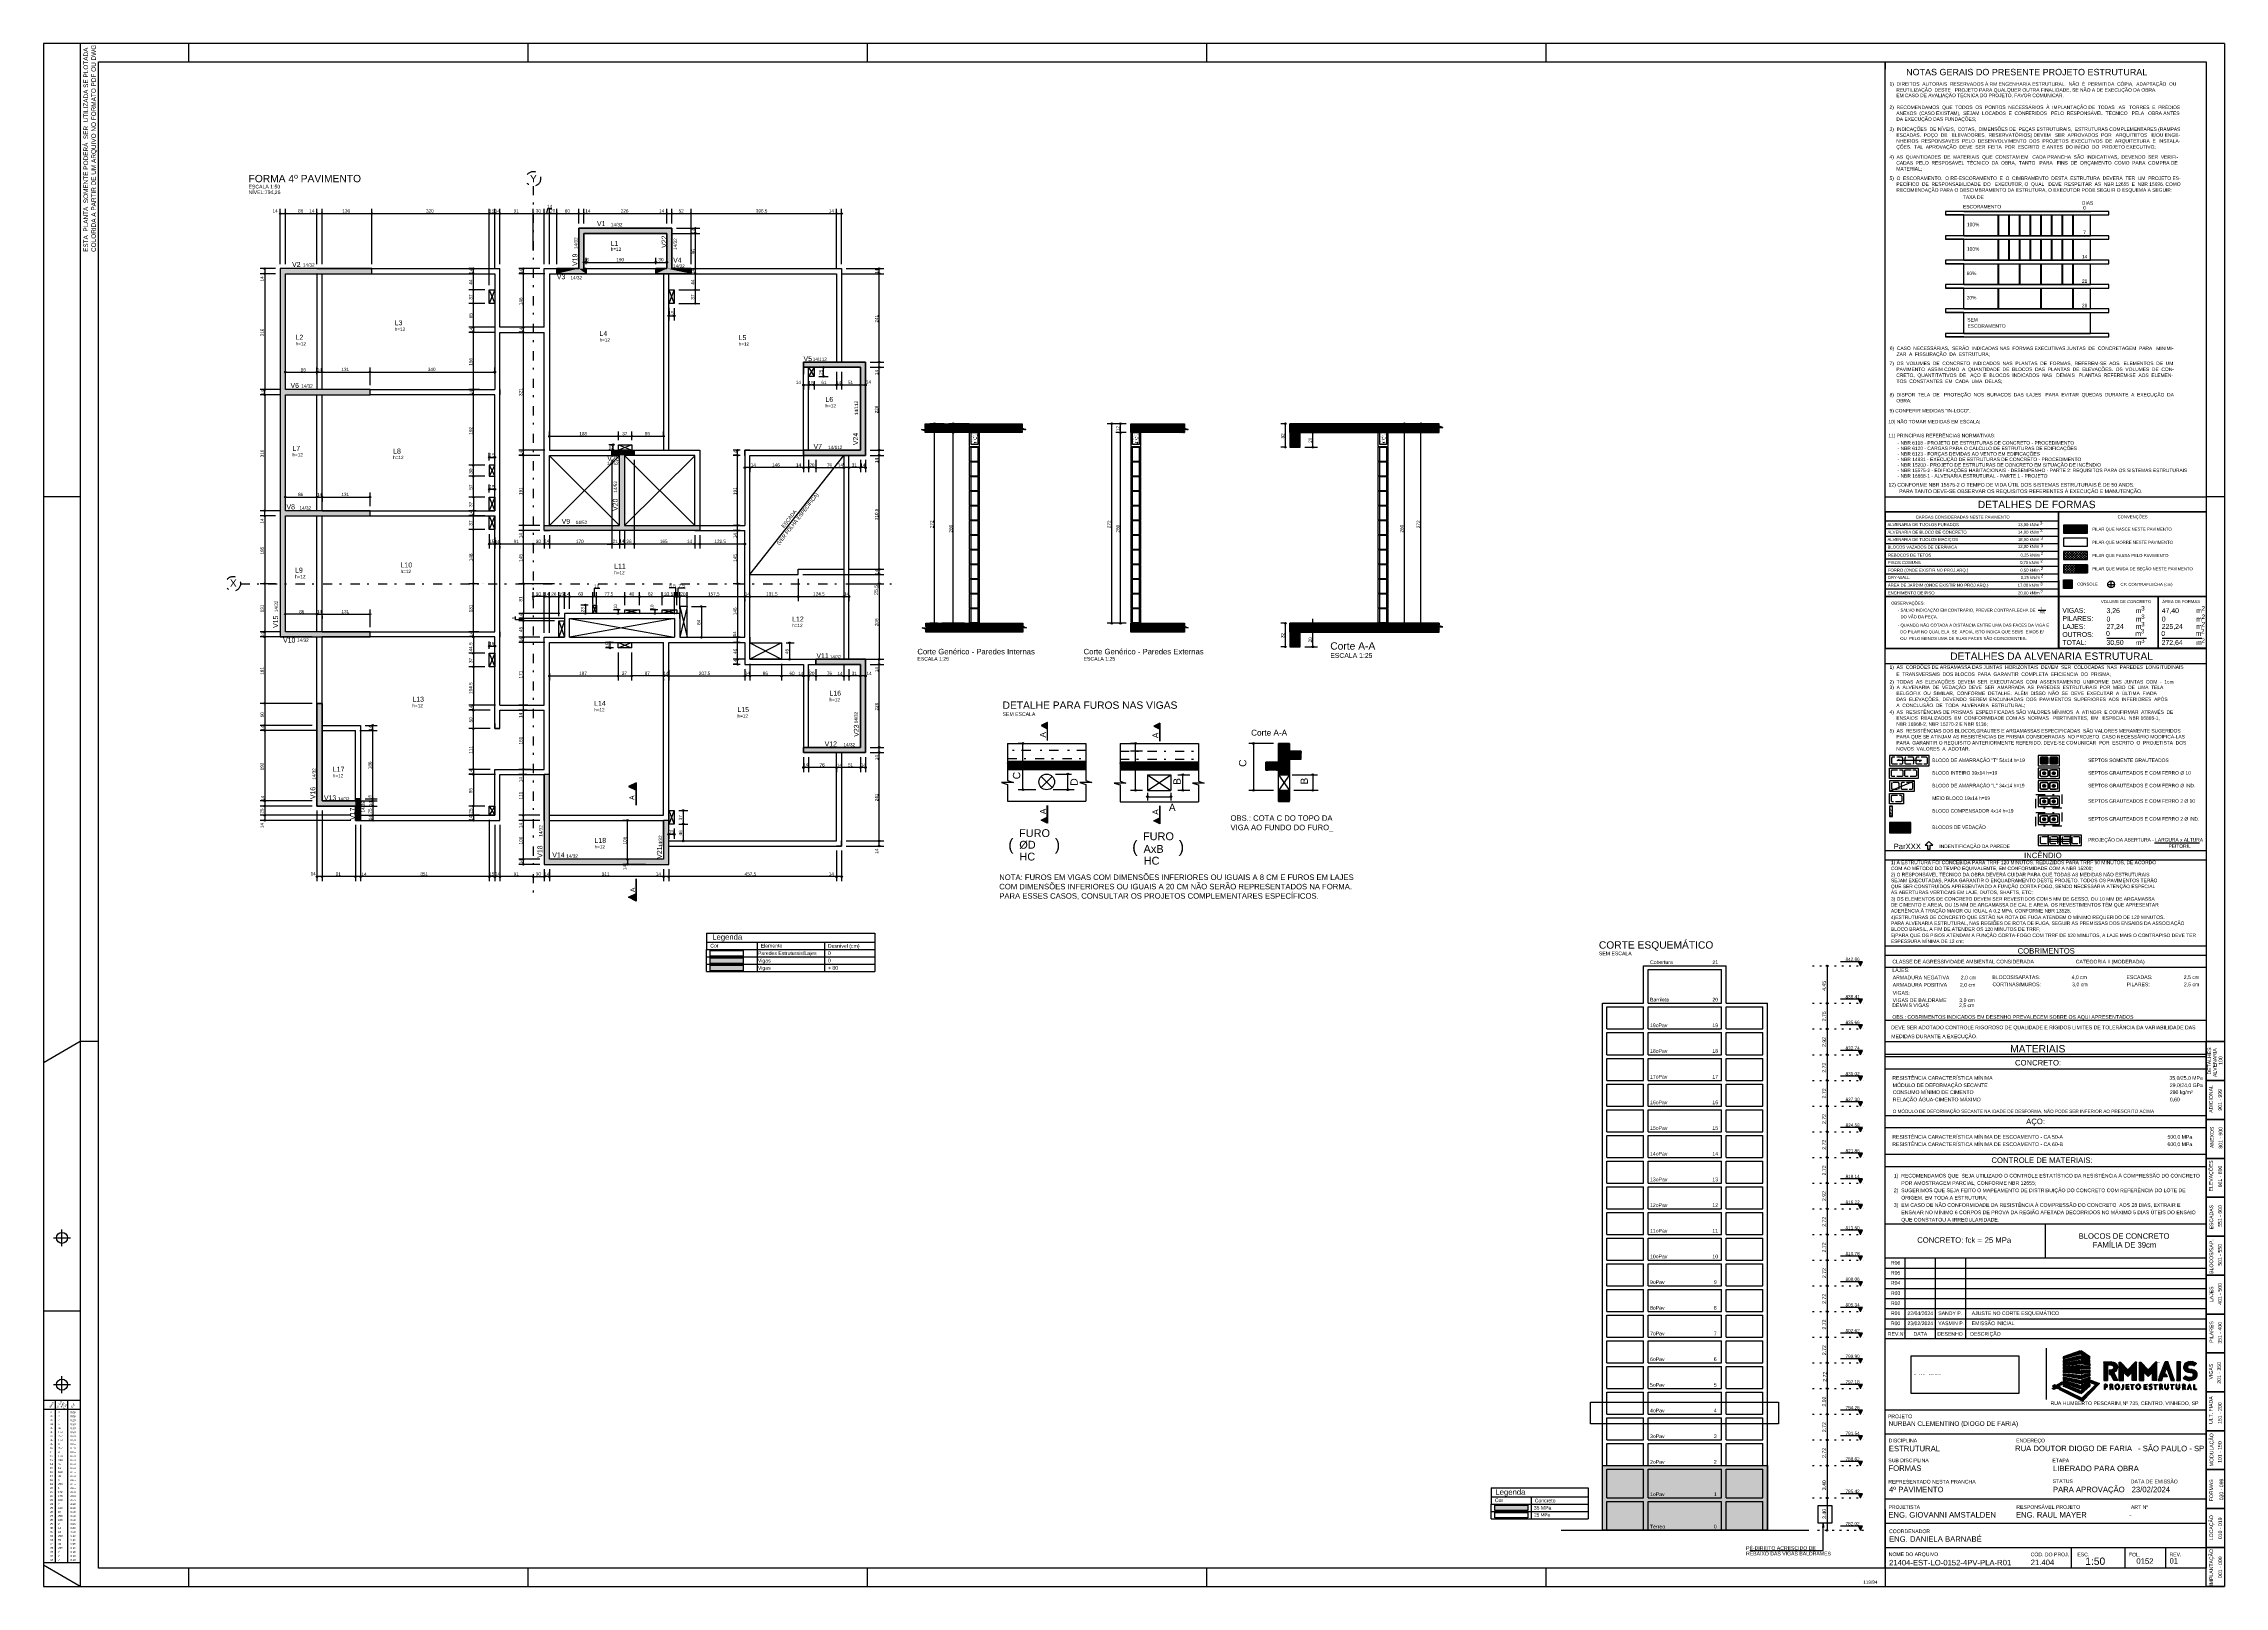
# Model space of a CAD drawing. Extents: x 0 to 119, y 0 to 84.
import ezdxf

# ---------------------------------------------------------------- set-up
doc = ezdxf.new("R2010")
doc.units = 0
doc.header["$MEASUREMENT"] = 0
for name, pattern in [('ESTILO_TQS_0002', [0.4, 0.1, -0.3]), ('ESTILO_TQS_0003', [1.5, 0.5, -0.4, 0.1, -0.5]), ('ESTILO_TQS_0005', [0.4, 0.3, -0.1])]:
    doc.linetypes.add(name, pattern=pattern)
for name, color, linetype in [('10', 252, 'CONTINUOUS'), ('15', 12, 'CONTINUOUS'), ('17', 90, 'CONTINUOUS'), ('18', 6, 'CONTINUOUS'), ('20', 1, 'CONTINUOUS'), ('23', 100, 'CONTINUOUS'), ('24', 7, 'CONTINUOUS'), ('25', 130, 'CONTINUOUS'), ('27', 250, 'CONTINUOUS'), ('29', 9, 'CONTINUOUS'), ('3', 7, 'CONTINUOUS'), ('32', 250, 'CONTINUOUS'), ('35', 255, 'CONTINUOUS'), ('37', 7, 'CONTINUOUS'), ('38', 7, 'CONTINUOUS'), ('40', 7, 'CONTINUOUS'), ('42', 7, 'CONTINUOUS'), ('47', 7, 'CONTINUOUS'), ('48', 7, 'CONTINUOUS'), ('54', 7, 'CONTINUOUS'), ('6', 178, 'CONTINUOUS'), ('62', 7, 'CONTINUOUS'), ('65', 7, 'CONTINUOUS'), ('7', 232, 'CONTINUOUS'), ('9', 8, 'CONTINUOUS')]:
    doc.layers.add(name, color=color, linetype=linetype)
doc.styles.add('TQS_ARIAL', font='arial.ttf')

msp = doc.modelspace()

# ---------------------------------------------------------------- linework, layer by layer
at = {"layer": '10', "color": 252, "linetype": 'Continuous'}
for p, q in [((34.459666, 71.5564), (34.07962, 71.5564)), ((24.299472, 70.6764), (24.599472, 69.9364)), ((24.599472, 70.6764), (24.299472, 69.9364)), ((34.37973, 70.676362), (34.07973, 69.936362)), ((34.07973, 70.676362), (34.37973, 69.936362)), ((42.009664, 66.456398), (41.709664, 65.956421)), ((41.709684, 66.456387), (42.009664, 65.956421)), ((32.079062, 62.236395), (31.339062, 61.9364)), ((31.339072, 62.2364), (32.079062, 61.936395)), ((50.567462, 62.898924), (50.927462, 62.898924)), ((50.567462, 62.897846), (50.927462, 62.897846)), ((50.567462, 62.897846), (50.927462, 62.897846)), ((50.567462, 62.098924), (50.927462, 62.098924)), ((59.370338, 62.898924), (59.730338, 62.898924)), ((59.370338, 62.897846), (59.730338, 62.897846)), ((59.370338, 62.897846), (59.730338, 62.897846)), ((59.370338, 62.098924), (59.730338, 62.098924)), ((59.370338, 62.098924), (59.730338, 62.098924)), ((72.851012, 62.898924), (73.211012, 62.898924)), ((72.851012, 62.897846), (73.211012, 62.897846)), ((72.851012, 62.897846), (73.211012, 62.897846)), ((72.851012, 62.098924), (73.211012, 62.098924)), ((24.29962, 61.115921), (24.59962, 60.515921)), ((24.59962, 61.115921), (24.29962, 60.515921)), ((27.57962, 57.8364), (31.38962, 61.6564)), ((31.39962, 57.8364), (27.57962, 61.6364)), ((35.49962, 57.8364), (31.67962, 61.6564)), ((31.67962, 57.8364), (35.49962, 61.6364)), ((38.509664, 55.1664), (43.629664, 61.6564)), ((50.567462, 61.338924), (50.927462, 61.338924)), ((50.567462, 61.298924), (50.927462, 61.298924)), ((59.370338, 61.338924), (59.730338, 61.338924)), ((59.370338, 61.298924), (59.730338, 61.298924)), ((72.851012, 61.338924), (73.211012, 61.338924)), ((72.851012, 61.298924), (73.211012, 61.298924)), ((50.567462, 60.538924), (50.927462, 60.538924)), ((50.567462, 60.498924), (50.927462, 60.498924)), ((50.567462, 59.738924), (50.927462, 59.738924)), ((50.567462, 59.698924), (50.927462, 59.698924)), ((59.370338, 60.538924), (59.730338, 60.538924)), ((59.370338, 60.498924), (59.730338, 60.498924)), ((59.370338, 59.738924), (59.730338, 59.738924)), ((59.370338, 59.698924), (59.730338, 59.698924)), ((72.851012, 60.538924), (73.211012, 60.538924)), ((72.851012, 60.498924), (73.211012, 60.498924)), ((72.851012, 59.738924), (73.211012, 59.738924)), ((72.851012, 59.698924), (73.211012, 59.698924)), ((24.59962, 59.3764), (24.29962, 58.6364)), ((24.29962, 59.3764), (24.59962, 58.6364)), ((24.59962, 58.3564), (24.29962, 57.6164)), ((24.29962, 58.3564), (24.59962, 57.6164)), ((50.567462, 58.938924), (50.927462, 58.938924)), ((50.567462, 58.898924), (50.927462, 58.898924)), ((59.370338, 58.938924), (59.730338, 58.938924)), ((59.370338, 58.898924), (59.730338, 58.898924)), ((72.851012, 58.938924), (73.211012, 58.938924)), ((72.851012, 58.898924), (73.211012, 58.898924)), ((50.567462, 58.138924), (50.927462, 58.138924)), ((50.567462, 58.098924), (50.927462, 58.098924)), ((50.567462, 57.338924), (50.927462, 57.338924)), ((50.567462, 57.298924), (50.927462, 57.298924)), ((59.370338, 58.138924), (59.730338, 58.138924)), ((59.370338, 58.098924), (59.730338, 58.098924)), ((59.370338, 57.338924), (59.730338, 57.338924)), ((59.370338, 57.298924), (59.730338, 57.298924)), ((72.851012, 58.138924), (73.211012, 58.138924)), ((72.851012, 58.098924), (73.211012, 58.098924)), ((72.851012, 57.338924), (73.211012, 57.338924)), ((72.851012, 57.298924), (73.211012, 57.298924)), ((50.567462, 56.538924), (50.927462, 56.538924)), ((50.567462, 56.498924), (50.927462, 56.498924)), ((59.370338, 56.538924), (59.730338, 56.538924)), ((59.370338, 56.498924), (59.730338, 56.498924)), ((72.851012, 56.538924), (73.211012, 56.538924)), ((72.851012, 56.498924), (73.211012, 56.498924)), ((38.509662, 55.1664), (41.139653, 55.1664)), ((41.139653, 55.1664), (41.139653, 55.446398)), ((41.139653, 55.446398), (43.629664, 55.446398)), ((50.567462, 55.738924), (50.927462, 55.738924)), ((50.567462, 55.698924), (50.927462, 55.698924)), ((50.567462, 54.938924), (50.927462, 54.938924)), ((50.567462, 54.898924), (50.927462, 54.898924)), ((59.370338, 55.738924), (59.730338, 55.738924)), ((59.370338, 55.698924), (59.730338, 55.698924)), ((59.370338, 54.938924), (59.730338, 54.938924)), ((59.370338, 54.898924), (59.730338, 54.898924)), ((72.851012, 55.738924), (73.211012, 55.738924)), ((72.851012, 55.698924), (73.211012, 55.698924)), ((72.851012, 54.938924), (73.211012, 54.938924)), ((72.851012, 54.898924), (73.211012, 54.898924)), ((50.567462, 54.138924), (50.927462, 54.138924)), ((50.567462, 54.098924), (50.927462, 54.098924)), ((59.370338, 54.138924), (59.730338, 54.138924)), ((59.370338, 54.098924), (59.730338, 54.098924)), ((72.851012, 54.138924), (73.211012, 54.138924)), ((72.851012, 54.098924), (73.211012, 54.098924)), ((28.09962, 52.6364), (28.39962, 51.7364)), ((28.39962, 52.6364), (28.09962, 51.7364)), ((28.67962, 52.7564), (34.37962, 51.7364)), ((34.39962, 52.7564), (28.67962, 51.7364)), ((29.939986, 53.49673), (30.139986, 53.03673)), ((30.139986, 53.49673), (29.939986, 53.03673)), ((31.689554, 53.236516), (32.489554, 53.0364)), ((32.489554, 53.236516), (31.689554, 53.0364)), ((33.729536, 53.236516), (34.529536, 53.036516)), ((34.529536, 53.236516), (33.729536, 53.036516)), ((34.67962, 53.4164), (35.07962, 51.7364)), ((35.07962, 53.4164), (34.67962, 51.7364)), ((50.567462, 53.338924), (50.927462, 53.338924)), ((50.567462, 53.298924), (50.927462, 53.298924)), ((50.567462, 52.538924), (50.927462, 52.538924)), ((59.370338, 53.338924), (59.730338, 53.338924)), ((59.370338, 53.298924), (59.730338, 53.298924)), ((59.370338, 52.538924), (59.730338, 52.538924)), ((72.851012, 53.338924), (73.211012, 53.338924)), ((72.851012, 53.298924), (73.211012, 53.298924)), ((72.851012, 52.538924), (73.211012, 52.538924)), ((31.320073, 51.456428), (32.060073, 51.156428)), ((31.320073, 51.156428), (32.060073, 51.456428)), ((38.509664, 51.4364), (40.229661, 50.5364)), ((40.229661, 51.4364), (38.509664, 50.5364)), ((24.59962, 50.86567), (24.29962, 50.12567)), ((24.29962, 50.86567), (24.59962, 50.12567)), ((24.29962, 42.5364), (24.59962, 42.0364)), ((24.59962, 42.5364), (24.29962, 42.0364)), ((34.07962, 42.297385), (34.37962, 41.557385)), ((34.37962, 42.297385), (34.07962, 41.557385))]:
    msp.add_line(p, q, dxfattribs=at)
for points in [[(24.299472, 69.9364), (24.299472, 70.6764), (24.599472, 70.6764), (24.599472, 69.9364), (24.299472, 69.9364)], [(34.07973, 69.936362), (34.07973, 70.676362), (34.37973, 70.676362), (34.37973, 69.936362), (34.07973, 69.936362)], [(42.009664, 65.956421), (41.709664, 65.956421), (41.709664, 66.456398), (42.009664, 66.456398), (42.009664, 65.956421)], [(31.339422, 62.236319), (32.079062, 62.236319), (32.079062, 61.936395), (31.339422, 61.936395), (31.339422, 62.236319)], [(50.567462, 62.898924), (50.467462, 62.898924), (50.467462, 62.138924), (51.027462, 62.138924), (51.027462, 62.898924), (50.927462, 62.898924), (50.927462, 62.238924), (50.567462, 62.238924), (50.567462, 62.898924)], [(50.467462, 61.338924), (50.567462, 61.338924), (50.567462, 62.098924), (50.467462, 62.098924), (50.467462, 61.338924)], [(50.927462, 61.338924), (51.027462, 61.338924), (51.027462, 62.098924), (50.927462, 62.098924), (50.927462, 61.338924)], [(59.370338, 62.898924), (59.270338, 62.898924), (59.270338, 62.138924), (59.830338, 62.138924), (59.830338, 62.898924), (59.730338, 62.898924), (59.730338, 62.238924), (59.370338, 62.238924), (59.370338, 62.898924)], [(59.270338, 61.338924), (59.370338, 61.338924), (59.370338, 62.098924), (59.270338, 62.098924), (59.270338, 61.338924)], [(59.730338, 61.338924), (59.830338, 61.338924), (59.830338, 62.098924), (59.730338, 62.098924), (59.730338, 61.338924)], [(72.851012, 62.898924), (72.751012, 62.898924), (72.751012, 62.138924), (73.311012, 62.138924), (73.311012, 62.898924), (73.211012, 62.898924), (73.211012, 62.238924), (72.851012, 62.238924), (72.851012, 62.898924)], [(72.751012, 61.338924), (72.851012, 61.338924), (72.851012, 62.098924), (72.751012, 62.098924), (72.751012, 61.338924)], [(73.211012, 61.338924), (73.311012, 61.338924), (73.311012, 62.098924), (73.211012, 62.098924), (73.211012, 61.338924)], [(24.29962, 61.115921), (24.29962, 60.515921), (24.59962, 60.515921), (24.59962, 61.115921), (24.29962, 61.115921)], [(50.467462, 60.538924), (50.567462, 60.538924), (50.567462, 61.298924), (50.467462, 61.298924), (50.467462, 60.538924)], [(50.927462, 60.538924), (51.027462, 60.538924), (51.027462, 61.298924), (50.927462, 61.298924), (50.927462, 60.538924)], [(59.270338, 60.538924), (59.370338, 60.538924), (59.370338, 61.298924), (59.270338, 61.298924), (59.270338, 60.538924)], [(59.730338, 60.538924), (59.830338, 60.538924), (59.830338, 61.298924), (59.730338, 61.298924), (59.730338, 60.538924)], [(72.751012, 60.538924), (72.851012, 60.538924), (72.851012, 61.298924), (72.751012, 61.298924), (72.751012, 60.538924)], [(73.211012, 60.538924), (73.311012, 60.538924), (73.311012, 61.298924), (73.211012, 61.298924), (73.211012, 60.538924)], [(50.467462, 59.738924), (50.567462, 59.738924), (50.567462, 60.498924), (50.467462, 60.498924), (50.467462, 59.738924)], [(50.467462, 58.938924), (50.567462, 58.938924), (50.567462, 59.698924), (50.467462, 59.698924), (50.467462, 58.938924)], [(50.927462, 59.738924), (51.027462, 59.738924), (51.027462, 60.498924), (50.927462, 60.498924), (50.927462, 59.738924)], [(50.927462, 58.938924), (51.027462, 58.938924), (51.027462, 59.698924), (50.927462, 59.698924), (50.927462, 58.938924)], [(59.270338, 59.738924), (59.370338, 59.738924), (59.370338, 60.498924), (59.270338, 60.498924), (59.270338, 59.738924)], [(59.270338, 58.938924), (59.370338, 58.938924), (59.370338, 59.698924), (59.270338, 59.698924), (59.270338, 58.938924)], [(59.730338, 59.738924), (59.830338, 59.738924), (59.830338, 60.498924), (59.730338, 60.498924), (59.730338, 59.738924)], [(59.730338, 58.938924), (59.830338, 58.938924), (59.830338, 59.698924), (59.730338, 59.698924), (59.730338, 58.938924)], [(72.751012, 59.738924), (72.851012, 59.738924), (72.851012, 60.498924), (72.751012, 60.498924), (72.751012, 59.738924)], [(72.751012, 58.938924), (72.851012, 58.938924), (72.851012, 59.698924), (72.751012, 59.698924), (72.751012, 58.938924)], [(73.211012, 59.738924), (73.311012, 59.738924), (73.311012, 60.498924), (73.211012, 60.498924), (73.211012, 59.738924)], [(73.211012, 58.938924), (73.311012, 58.938924), (73.311012, 59.698924), (73.211012, 59.698924), (73.211012, 58.938924)], [(24.29962, 58.6364), (24.29962, 59.3764), (24.59962, 59.3764), (24.59962, 58.6364), (24.29962, 58.6364)], [(24.29962, 57.6164), (24.29962, 58.3564), (24.59962, 58.3564), (24.59962, 57.6164), (24.29962, 57.6164)], [(50.467462, 58.138924), (50.567462, 58.138924), (50.567462, 58.898924), (50.467462, 58.898924), (50.467462, 58.138924)], [(50.927462, 58.138924), (51.027462, 58.138924), (51.027462, 58.898924), (50.927462, 58.898924), (50.927462, 58.138924)], [(59.270338, 58.138924), (59.370338, 58.138924), (59.370338, 58.898924), (59.270338, 58.898924), (59.270338, 58.138924)], [(59.730338, 58.138924), (59.830338, 58.138924), (59.830338, 58.898924), (59.730338, 58.898924), (59.730338, 58.138924)], [(72.751012, 58.138924), (72.851012, 58.138924), (72.851012, 58.898924), (72.751012, 58.898924), (72.751012, 58.138924)], [(73.211012, 58.138924), (73.311012, 58.138924), (73.311012, 58.898924), (73.211012, 58.898924), (73.211012, 58.138924)], [(50.467462, 57.338924), (50.567462, 57.338924), (50.567462, 58.098924), (50.467462, 58.098924), (50.467462, 57.338924)], [(50.467462, 56.538924), (50.567462, 56.538924), (50.567462, 57.298924), (50.467462, 57.298924), (50.467462, 56.538924)], [(50.927462, 57.338924), (51.027462, 57.338924), (51.027462, 58.098924), (50.927462, 58.098924), (50.927462, 57.338924)], [(50.927462, 56.538924), (51.027462, 56.538924), (51.027462, 57.298924), (50.927462, 57.298924), (50.927462, 56.538924)], [(59.270338, 57.338924), (59.370338, 57.338924), (59.370338, 58.098924), (59.270338, 58.098924), (59.270338, 57.338924)], [(59.270338, 56.538924), (59.370338, 56.538924), (59.370338, 57.298924), (59.270338, 57.298924), (59.270338, 56.538924)], [(59.730338, 57.338924), (59.830338, 57.338924), (59.830338, 58.098924), (59.730338, 58.098924), (59.730338, 57.338924)], [(59.730338, 56.538924), (59.830338, 56.538924), (59.830338, 57.298924), (59.730338, 57.298924), (59.730338, 56.538924)], [(72.751012, 57.338924), (72.851012, 57.338924), (72.851012, 58.098924), (72.751012, 58.098924), (72.751012, 57.338924)], [(72.751012, 56.538924), (72.851012, 56.538924), (72.851012, 57.298924), (72.751012, 57.298924), (72.751012, 56.538924)], [(73.211012, 57.338924), (73.311012, 57.338924), (73.311012, 58.098924), (73.211012, 58.098924), (73.211012, 57.338924)], [(73.211012, 56.538924), (73.311012, 56.538924), (73.311012, 57.298924), (73.211012, 57.298924), (73.211012, 56.538924)], [(50.467462, 55.738924), (50.567462, 55.738924), (50.567462, 56.498924), (50.467462, 56.498924), (50.467462, 55.738924)], [(50.927462, 55.738924), (51.027462, 55.738924), (51.027462, 56.498924), (50.927462, 56.498924), (50.927462, 55.738924)], [(59.270338, 55.738924), (59.370338, 55.738924), (59.370338, 56.498924), (59.270338, 56.498924), (59.270338, 55.738924)], [(59.730338, 55.738924), (59.830338, 55.738924), (59.830338, 56.498924), (59.730338, 56.498924), (59.730338, 55.738924)], [(72.751012, 55.738924), (72.851012, 55.738924), (72.851012, 56.498924), (72.751012, 56.498924), (72.751012, 55.738924)], [(73.211012, 55.738924), (73.311012, 55.738924), (73.311012, 56.498924), (73.211012, 56.498924), (73.211012, 55.738924)], [(50.467462, 54.938924), (50.567462, 54.938924), (50.567462, 55.698924), (50.467462, 55.698924), (50.467462, 54.938924)], [(50.467462, 54.138924), (50.567462, 54.138924), (50.567462, 54.898924), (50.467462, 54.898924), (50.467462, 54.138924)], [(50.927462, 54.938924), (51.027462, 54.938924), (51.027462, 55.698924), (50.927462, 55.698924), (50.927462, 54.938924)], [(50.927462, 54.138924), (51.027462, 54.138924), (51.027462, 54.898924), (50.927462, 54.898924), (50.927462, 54.138924)], [(59.270338, 54.938924), (59.370338, 54.938924), (59.370338, 55.698924), (59.270338, 55.698924), (59.270338, 54.938924)], [(59.270338, 54.138924), (59.370338, 54.138924), (59.370338, 54.898924), (59.270338, 54.898924), (59.270338, 54.138924)], [(59.730338, 54.938924), (59.830338, 54.938924), (59.830338, 55.698924), (59.730338, 55.698924), (59.730338, 54.938924)], [(59.730338, 54.138924), (59.830338, 54.138924), (59.830338, 54.898924), (59.730338, 54.898924), (59.730338, 54.138924)], [(72.751012, 54.938924), (72.851012, 54.938924), (72.851012, 55.698924), (72.751012, 55.698924), (72.751012, 54.938924)], [(72.751012, 54.138924), (72.851012, 54.138924), (72.851012, 54.898924), (72.751012, 54.898924), (72.751012, 54.138924)], [(73.211012, 54.938924), (73.311012, 54.938924), (73.311012, 55.698924), (73.211012, 55.698924), (73.211012, 54.938924)], [(73.211012, 54.138924), (73.311012, 54.138924), (73.311012, 54.898924), (73.211012, 54.898924), (73.211012, 54.138924)], [(50.467462, 53.338924), (50.567462, 53.338924), (50.567462, 54.098924), (50.467462, 54.098924), (50.467462, 53.338924)], [(50.927462, 53.338924), (51.027462, 53.338924), (51.027462, 54.098924), (50.927462, 54.098924), (50.927462, 53.338924)], [(59.270338, 53.338924), (59.370338, 53.338924), (59.370338, 54.098924), (59.270338, 54.098924), (59.270338, 53.338924)], [(59.730338, 53.338924), (59.830338, 53.338924), (59.830338, 54.098924), (59.730338, 54.098924), (59.730338, 53.338924)], [(72.751012, 53.338924), (72.851012, 53.338924), (72.851012, 54.098924), (72.751012, 54.098924), (72.751012, 53.338924)], [(73.211012, 53.338924), (73.311012, 53.338924), (73.311012, 54.098924), (73.211012, 54.098924), (73.211012, 53.338924)], [(28.39962, 51.7364), (28.09962, 51.7364), (28.09962, 52.6364), (28.39962, 52.6364), (28.39962, 51.7364)], [(29.939986, 53.49673), (30.139986, 53.49673), (30.139986, 53.03673), (29.939986, 53.03673), (29.939986, 53.49673)], [(31.689554, 53.236516), (32.489554, 53.236516), (32.489554, 53.0364), (31.689554, 53.0364), (31.689554, 53.236516)], [(33.729536, 53.236516), (34.529536, 53.236516), (34.529536, 53.036516), (33.729536, 53.036516), (33.729536, 53.236516)], [(34.67962, 51.7364), (35.07962, 51.7364), (35.07962, 53.4164), (34.67962, 53.4164), (34.67962, 51.7364)], [(50.467462, 52.538924), (50.567462, 52.538924), (50.567462, 53.298924), (50.467462, 53.298924), (50.467462, 52.538924)], [(50.927462, 52.538924), (51.027462, 52.538924), (51.027462, 53.298924), (50.927462, 53.298924), (50.927462, 52.538924)], [(59.270338, 52.538924), (59.370338, 52.538924), (59.370338, 53.298924), (59.270338, 53.298924), (59.270338, 52.538924)], [(59.730338, 52.538924), (59.830338, 52.538924), (59.830338, 53.298924), (59.730338, 53.298924), (59.730338, 52.538924)], [(72.751012, 52.538924), (72.851012, 52.538924), (72.851012, 53.298924), (72.751012, 53.298924), (72.751012, 52.538924)], [(73.211012, 52.538924), (73.311012, 52.538924), (73.311012, 53.298924), (73.211012, 53.298924), (73.211012, 52.538924)], [(32.060073, 51.156428), (31.320073, 51.156428), (31.320073, 51.456428), (32.060073, 51.456428), (32.060073, 51.156428)], [(38.509664, 51.4364), (40.229661, 51.4364), (40.229661, 50.5364), (38.509664, 50.5364), (38.509664, 51.4364)], [(24.29962, 50.12567), (24.29962, 50.86567), (24.59962, 50.86567), (24.59962, 50.12567), (24.29962, 50.12567)], [(24.29962, 42.5364), (24.59962, 42.5364), (24.59962, 42.0364), (24.29962, 42.0364), (24.29962, 42.5364)], [(34.07962, 41.557385), (34.07962, 42.297385), (34.37962, 42.297385), (34.37962, 41.557385), (34.07962, 41.557385)]]:
    msp.add_lwpolyline(points, dxfattribs=at)
at = {"layer": '15', "color": 12, "linetype": 'ESTILO_TQS_0003'}
for points in [[(108.627026, 43.164035), (110.034129, 43.164035), (110.034129, 42.423822), (108.627026, 42.423822), (108.627026, 43.164035)], [(108.627026, 42.189463), (110.034129, 42.189463), (110.034129, 41.44925), (108.627026, 41.44925), (108.627026, 42.189463)]]:
    msp.add_lwpolyline(points, dxfattribs=at)
at = {"layer": '17', "color": 90, "linetype": 'Continuous'}
for p, q in [((108.864602, 43.774576), (108.904602, 43.814576)), ((108.864602, 43.494576), (108.864602, 43.774576)), ((108.904602, 43.454576), (108.864602, 43.494576)), ((108.904602, 43.814576), (109.244602, 43.814576)), ((109.244602, 43.454576), (108.904602, 43.454576)), ((109.031794, 43.576828), (109.09175, 43.705405)), ((109.244602, 43.814576), (109.284602, 43.774577)), ((109.284602, 43.494576), (109.244602, 43.454576)), ((109.284602, 43.774577), (109.284602, 43.494576)), ((109.384602, 43.774576), (109.424602, 43.814576)), ((109.384602, 43.494576), (109.384602, 43.774576)), ((109.424602, 43.454576), (109.384602, 43.494576)), ((109.424602, 43.814576), (109.764602, 43.814576)), ((109.764602, 43.454576), (109.424602, 43.454576)), ((109.54055, 43.590228), (109.599562, 43.56271)), ((109.764602, 43.814576), (109.804602, 43.774577)), ((109.804602, 43.494576), (109.764602, 43.454576)), ((109.804602, 43.774577), (109.804602, 43.494576)), ((108.864602, 41.958856), (108.904602, 41.998856)), ((108.864602, 41.678856), (108.864602, 41.958856)), ((108.904602, 41.638856), (108.864602, 41.678856)), ((108.904602, 41.998856), (109.244602, 41.998856)), ((109.244602, 41.638856), (108.904602, 41.638856)), ((109.010552, 41.85129), (109.139006, 41.791391)), ((109.244602, 41.998856), (109.284602, 41.958857)), ((109.284602, 41.678856), (109.244602, 41.638856)), ((109.284602, 41.958857), (109.284602, 41.678856)), ((109.384602, 41.958856), (109.424602, 41.998856)), ((109.384602, 41.678856), (109.384602, 41.958856)), ((109.424602, 41.638856), (109.384602, 41.678856)), ((109.424602, 41.998856), (109.764602, 41.998856)), ((109.764602, 41.638856), (109.424602, 41.638856)), ((109.524689, 41.79341), (109.566919, 41.884967)), ((109.764602, 41.998856), (109.804602, 41.958856)), ((109.804602, 41.678856), (109.764602, 41.638856)), ((109.804602, 41.958856), (109.804602, 41.678856))]:
    msp.add_line(p, q, dxfattribs=at)
for points in [[(109.073402, 43.634576), (109.073408, 43.634455), (109.073427, 43.634335), (109.073457, 43.634217), (109.0735, 43.634103), (109.073553, 43.633994), (109.073617, 43.633891), (109.073692, 43.633795), (109.073776, 43.633707), (109.073868, 43.633628), (109.073968, 43.633558), (109.074074, 43.633499), (109.074186, 43.633451), (109.074302, 43.633415), (109.074421, 43.63339), (109.074542, 43.633378), (109.074663, 43.633378), (109.074784, 43.63339), (109.074903, 43.633415), (109.075019, 43.633451), (109.075131, 43.633499), (109.075237, 43.633558), (109.075337, 43.633628), (109.075429, 43.633707), (109.075513, 43.633795), (109.075587, 43.633891), (109.075652, 43.633994), (109.075705, 43.634103), (109.075747, 43.634217), (109.075778, 43.634335), (109.075796, 43.634455), (109.075802, 43.634576), (108.999002, 43.634576), (108.99939, 43.642225), (109.00055, 43.649795), (109.002469, 43.657208), (109.005129, 43.66439), (109.008502, 43.671265), (109.012553, 43.677764), (109.01724, 43.68382), (109.022516, 43.689371), (109.028327, 43.694359), (109.034613, 43.698734), (109.041308, 43.70245), (109.048346, 43.705471), (109.055653, 43.707763), (109.063154, 43.709305), (109.070773, 43.710079), (109.078431, 43.710079), (109.08605, 43.709305), (109.093552, 43.707763), (109.100859, 43.705471), (109.107896, 43.70245), (109.114592, 43.698734), (109.120878, 43.694359), (109.126688, 43.689371), (109.131964, 43.68382), (109.136652, 43.677764), (109.140703, 43.671265), (109.144076, 43.66439), (109.146735, 43.657208), (109.148655, 43.649795), (109.149814, 43.642225), (109.150202, 43.634576), (109.073402, 43.634576)], [(109.075802, 43.634576), (109.075796, 43.634698), (109.075778, 43.634818), (109.075747, 43.634936), (109.075705, 43.63505), (109.075652, 43.635159), (109.075587, 43.635262), (109.075513, 43.635358), (109.075429, 43.635446), (109.075337, 43.635525), (109.075237, 43.635595), (109.075131, 43.635654), (109.075019, 43.635702), (109.074903, 43.635738), (109.074784, 43.635763), (109.074663, 43.635775), (109.074542, 43.635775), (109.074421, 43.635763), (109.074302, 43.635738), (109.074186, 43.635702), (109.074074, 43.635654), (109.073968, 43.635595), (109.073868, 43.635525), (109.073776, 43.635446), (109.073692, 43.635358), (109.073617, 43.635262), (109.073553, 43.635159), (109.0735, 43.63505), (109.073457, 43.634936), (109.073427, 43.634818), (109.073408, 43.634698), (109.073402, 43.634576), (109.150202, 43.634576), (109.149814, 43.626928), (109.148655, 43.619358), (109.146735, 43.611945), (109.144076, 43.604763), (109.140703, 43.597888), (109.136652, 43.591389), (109.131964, 43.585333), (109.126688, 43.579782), (109.120878, 43.574794), (109.114592, 43.570419), (109.107896, 43.566702), (109.100859, 43.563682), (109.093552, 43.56139), (109.08605, 43.559848), (109.078431, 43.559073), (109.070773, 43.559073), (109.063154, 43.559848), (109.055653, 43.56139), (109.048346, 43.563682), (109.041308, 43.566702), (109.034613, 43.570419), (109.028327, 43.574794), (109.022516, 43.579782), (109.01724, 43.585333), (109.012553, 43.591389), (109.008502, 43.597888), (109.005129, 43.604763), (109.002469, 43.611945), (109.00055, 43.619358), (108.99939, 43.626928), (108.999002, 43.634576), (109.075802, 43.634576)], [(109.593402, 43.634576), (109.593408, 43.634455), (109.593427, 43.634335), (109.593457, 43.634217), (109.5935, 43.634103), (109.593553, 43.633994), (109.593617, 43.633891), (109.593692, 43.633795), (109.593776, 43.633707), (109.593868, 43.633627), (109.593968, 43.633558), (109.594074, 43.633499), (109.594186, 43.633451), (109.594302, 43.633415), (109.594421, 43.63339), (109.594542, 43.633378), (109.594663, 43.633378), (109.594784, 43.63339), (109.594903, 43.633415), (109.595019, 43.633451), (109.595131, 43.633499), (109.595237, 43.633558), (109.595337, 43.633627), (109.595429, 43.633707), (109.595513, 43.633795), (109.595587, 43.633891), (109.595652, 43.633994), (109.595705, 43.634103), (109.595747, 43.634217), (109.595778, 43.634335), (109.595796, 43.634455), (109.595802, 43.634576), (109.519002, 43.634576), (109.51939, 43.642225), (109.52055, 43.649795), (109.522469, 43.657208), (109.525129, 43.66439), (109.528502, 43.671265), (109.532553, 43.677764), (109.53724, 43.68382), (109.542516, 43.689371), (109.548327, 43.694359), (109.554613, 43.698734), (109.561308, 43.70245), (109.568346, 43.70547), (109.575653, 43.707763), (109.583154, 43.709305), (109.590773, 43.710079), (109.598431, 43.710079), (109.60605, 43.709305), (109.613552, 43.707763), (109.620859, 43.70547), (109.627896, 43.70245), (109.634592, 43.698734), (109.640878, 43.694359), (109.646688, 43.689371), (109.651964, 43.68382), (109.656652, 43.677764), (109.660703, 43.671265), (109.664076, 43.66439), (109.666735, 43.657208), (109.668655, 43.649795), (109.669814, 43.642225), (109.670202, 43.634576), (109.593402, 43.634576)], [(109.595802, 43.634576), (109.595796, 43.634698), (109.595778, 43.634818), (109.595747, 43.634936), (109.595705, 43.63505), (109.595652, 43.635159), (109.595587, 43.635262), (109.595513, 43.635358), (109.595429, 43.635446), (109.595337, 43.635525), (109.595237, 43.635595), (109.595131, 43.635654), (109.595019, 43.635702), (109.594903, 43.635738), (109.594784, 43.635763), (109.594663, 43.635775), (109.594542, 43.635775), (109.594421, 43.635763), (109.594302, 43.635738), (109.594186, 43.635702), (109.594074, 43.635654), (109.593968, 43.635595), (109.593868, 43.635525), (109.593776, 43.635446), (109.593692, 43.635358), (109.593617, 43.635262), (109.593553, 43.635159), (109.5935, 43.63505), (109.593457, 43.634936), (109.593427, 43.634818), (109.593408, 43.634698), (109.593402, 43.634576), (109.670202, 43.634576), (109.669814, 43.626928), (109.668655, 43.619358), (109.666735, 43.611945), (109.664076, 43.604763), (109.660703, 43.597888), (109.656652, 43.591389), (109.651964, 43.585333), (109.646688, 43.579782), (109.640878, 43.574794), (109.634592, 43.570419), (109.627896, 43.566702), (109.620859, 43.563682), (109.613552, 43.56139), (109.60605, 43.559848), (109.598431, 43.559073), (109.590773, 43.559073), (109.583154, 43.559848), (109.575653, 43.56139), (109.568346, 43.563682), (109.561308, 43.566702), (109.554613, 43.570419), (109.548327, 43.574794), (109.542516, 43.579782), (109.53724, 43.585333), (109.532553, 43.591389), (109.528502, 43.597888), (109.525129, 43.604763), (109.522469, 43.611945), (109.52055, 43.619358), (109.51939, 43.626928), (109.519002, 43.634576), (109.595802, 43.634576)], [(109.073402, 41.818856), (109.073408, 41.818735), (109.073427, 41.818615), (109.073457, 41.818497), (109.0735, 41.818383), (109.073553, 41.818274), (109.073617, 41.818171), (109.073692, 41.818075), (109.073776, 41.817987), (109.073868, 41.817907), (109.073968, 41.817838), (109.074074, 41.817779), (109.074186, 41.817731), (109.074302, 41.817695), (109.074421, 41.81767), (109.074542, 41.817658), (109.074663, 41.817658), (109.074784, 41.81767), (109.074903, 41.817695), (109.075019, 41.817731), (109.075131, 41.817779), (109.075237, 41.817838), (109.075337, 41.817907), (109.075429, 41.817987), (109.075513, 41.818075), (109.075587, 41.818171), (109.075652, 41.818274), (109.075705, 41.818383), (109.075747, 41.818497), (109.075778, 41.818615), (109.075796, 41.818735), (109.075802, 41.818856), (108.999002, 41.818856), (108.99939, 41.826505), (109.00055, 41.834075), (109.002469, 41.841488), (109.005129, 41.84867), (109.008502, 41.855545), (109.012553, 41.862044), (109.01724, 41.8681), (109.022516, 41.873651), (109.028327, 41.878639), (109.034613, 41.883014), (109.041308, 41.88673), (109.048346, 41.88975), (109.055653, 41.892043), (109.063154, 41.893585), (109.070773, 41.894359), (109.078431, 41.894359), (109.08605, 41.893585), (109.093552, 41.892043), (109.100859, 41.88975), (109.107896, 41.88673), (109.114592, 41.883014), (109.120878, 41.878639), (109.126688, 41.873651), (109.131964, 41.8681), (109.136652, 41.862044), (109.140703, 41.855545), (109.144076, 41.84867), (109.146735, 41.841488), (109.148655, 41.834075), (109.149814, 41.826505), (109.150202, 41.818856), (109.073402, 41.818856)], [(109.075802, 41.818856), (109.075796, 41.818978), (109.075778, 41.819098), (109.075747, 41.819216), (109.075705, 41.81933), (109.075652, 41.819439), (109.075587, 41.819542), (109.075513, 41.819638), (109.075429, 41.819726), (109.075337, 41.819805), (109.075237, 41.819875), (109.075131, 41.819934), (109.075019, 41.819982), (109.074903, 41.820018), (109.074784, 41.820043), (109.074663, 41.820055), (109.074542, 41.820055), (109.074421, 41.820043), (109.074302, 41.820018), (109.074186, 41.819982), (109.074074, 41.819934), (109.073968, 41.819875), (109.073868, 41.819805), (109.073776, 41.819726), (109.073692, 41.819638), (109.073617, 41.819542), (109.073553, 41.819439), (109.0735, 41.81933), (109.073457, 41.819216), (109.073427, 41.819098), (109.073408, 41.818978), (109.073402, 41.818856), (109.150202, 41.818856), (109.149814, 41.811208), (109.148655, 41.803638), (109.146735, 41.796225), (109.144076, 41.789043), (109.140703, 41.782168), (109.136652, 41.775669), (109.131964, 41.769613), (109.126688, 41.764062), (109.120878, 41.759074), (109.114592, 41.754699), (109.107896, 41.750982), (109.100859, 41.747962), (109.093552, 41.74567), (109.08605, 41.744128), (109.078431, 41.743353), (109.070773, 41.743353), (109.063154, 41.744128), (109.055653, 41.74567), (109.048346, 41.747962), (109.041308, 41.750982), (109.034613, 41.754699), (109.028327, 41.759074), (109.022516, 41.764062), (109.01724, 41.769613), (109.012553, 41.775669), (109.008502, 41.782168), (109.005129, 41.789043), (109.002469, 41.796225), (109.00055, 41.803638), (108.99939, 41.811208), (108.999002, 41.818856), (109.075802, 41.818856)], [(109.593402, 41.818856), (109.593408, 41.818735), (109.593427, 41.818615), (109.593457, 41.818497), (109.5935, 41.818383), (109.593553, 41.818274), (109.593617, 41.818171), (109.593692, 41.818075), (109.593776, 41.817987), (109.593868, 41.817907), (109.593968, 41.817838), (109.594074, 41.817779), (109.594186, 41.817731), (109.594302, 41.817695), (109.594421, 41.81767), (109.594542, 41.817658), (109.594663, 41.817658), (109.594784, 41.81767), (109.594903, 41.817695), (109.595019, 41.817731), (109.595131, 41.817779), (109.595237, 41.817838), (109.595337, 41.817907), (109.595429, 41.817987), (109.595513, 41.818075), (109.595587, 41.818171), (109.595652, 41.818274), (109.595705, 41.818383), (109.595747, 41.818497), (109.595778, 41.818615), (109.595796, 41.818735), (109.595802, 41.818856), (109.519002, 41.818856), (109.51939, 41.826505), (109.52055, 41.834075), (109.522469, 41.841488), (109.525129, 41.84867), (109.528502, 41.855545), (109.532553, 41.862044), (109.53724, 41.8681), (109.542516, 41.873651), (109.548327, 41.878639), (109.554613, 41.883014), (109.561308, 41.88673), (109.568346, 41.88975), (109.575653, 41.892043), (109.583154, 41.893585), (109.590773, 41.894359), (109.598431, 41.894359), (109.60605, 41.893585), (109.613552, 41.892043), (109.620859, 41.88975), (109.627896, 41.88673), (109.634592, 41.883014), (109.640878, 41.878639), (109.646688, 41.873651), (109.651964, 41.8681), (109.656652, 41.862044), (109.660703, 41.855545), (109.664076, 41.84867), (109.666735, 41.841488), (109.668655, 41.834075), (109.669814, 41.826505), (109.670202, 41.818856), (109.593402, 41.818856)], [(109.595802, 41.818856), (109.595796, 41.818978), (109.595778, 41.819098), (109.595747, 41.819216), (109.595705, 41.81933), (109.595652, 41.819439), (109.595587, 41.819542), (109.595513, 41.819638), (109.595429, 41.819726), (109.595337, 41.819805), (109.595237, 41.819875), (109.595131, 41.819934), (109.595019, 41.819982), (109.594903, 41.820018), (109.594784, 41.820042), (109.594663, 41.820055), (109.594542, 41.820055), (109.594421, 41.820042), (109.594302, 41.820018), (109.594186, 41.819982), (109.594074, 41.819934), (109.593968, 41.819875), (109.593868, 41.819805), (109.593776, 41.819726), (109.593692, 41.819638), (109.593617, 41.819542), (109.593553, 41.819439), (109.5935, 41.81933), (109.593457, 41.819216), (109.593427, 41.819098), (109.593408, 41.818978), (109.593402, 41.818856), (109.670202, 41.818856), (109.669814, 41.811208), (109.668655, 41.803638), (109.666735, 41.796224), (109.664076, 41.789043), (109.660703, 41.782168), (109.656652, 41.775668), (109.651964, 41.769613), (109.646688, 41.764062), (109.640878, 41.759074), (109.634592, 41.754699), (109.627896, 41.750982), (109.620859, 41.747962), (109.613552, 41.74567), (109.60605, 41.744128), (109.598431, 41.743353), (109.590773, 41.743353), (109.583154, 41.744128), (109.575653, 41.74567), (109.568346, 41.747962), (109.561308, 41.750982), (109.554613, 41.754699), (109.548327, 41.759074), (109.542516, 41.764062), (109.53724, 41.769613), (109.532553, 41.775668), (109.528502, 41.782168), (109.525129, 41.789043), (109.522469, 41.796224), (109.52055, 41.803638), (109.51939, 41.811208), (109.519002, 41.818856), (109.595802, 41.818856)]]:
    msp.add_lwpolyline(points, dxfattribs=at)
for centre in [(109.074602, 43.634576), (109.594602, 43.634576), (109.074602, 41.818856), (109.594602, 41.818856)]:
    msp.add_circle(centre, 0.0744, dxfattribs=at)
for points in [[(109.073402, 43.634576), (108.999002, 43.634576), (108.99939, 43.642225)], [(109.073868, 43.635525), (108.99939, 43.626928), (108.999002, 43.634576)], [(109.073402, 43.634576), (108.99939, 43.642225), (109.00055, 43.649795)], [(109.073868, 43.635525), (109.00055, 43.619358), (108.99939, 43.626928)], [(109.073402, 43.634576), (109.00055, 43.649795), (109.002469, 43.657208)], [(109.073868, 43.635525), (109.002469, 43.611945), (109.00055, 43.619358)], [(109.073402, 43.634576), (109.002469, 43.657208), (109.005129, 43.66439)], [(109.073868, 43.635525), (109.005129, 43.604763), (109.002469, 43.611945)], [(109.073402, 43.634576), (109.005129, 43.66439), (109.008502, 43.671265)], [(109.073868, 43.635525), (109.008502, 43.597888), (109.005129, 43.604763)], [(109.073402, 43.634576), (109.008502, 43.671265), (109.012553, 43.677764)], [(109.073868, 43.635525), (109.012553, 43.591389), (109.008502, 43.597888)], [(109.073402, 43.634576), (109.012553, 43.677764), (109.01724, 43.68382)], [(109.073868, 43.635525), (109.01724, 43.585333), (109.012553, 43.591389)], [(109.073402, 43.634576), (109.01724, 43.68382), (109.022516, 43.689371)], [(109.073868, 43.635525), (109.022516, 43.579782), (109.01724, 43.585333)], [(109.073402, 43.634576), (109.022516, 43.689371), (109.028327, 43.694359)], [(109.073868, 43.635525), (109.028327, 43.574794), (109.022516, 43.579782)], [(109.073402, 43.634576), (109.028327, 43.694359), (109.034613, 43.698734)], [(109.073868, 43.635525), (109.034613, 43.570419), (109.028327, 43.574794)], [(109.073402, 43.634576), (109.034613, 43.698734), (109.041308, 43.70245)], [(109.073868, 43.635525), (109.041308, 43.566702), (109.034613, 43.570419)], [(109.073402, 43.634576), (109.041308, 43.70245), (109.048346, 43.705471)], [(109.073868, 43.635525), (109.048346, 43.563682), (109.041308, 43.566702)], [(109.073402, 43.634576), (109.048346, 43.705471), (109.055653, 43.707763)], [(109.073868, 43.635525), (109.055653, 43.56139), (109.048346, 43.563682)], [(109.073402, 43.634576), (109.055653, 43.707763), (109.063154, 43.709305)], [(109.073868, 43.635525), (109.063154, 43.559848), (109.055653, 43.56139)], [(109.073402, 43.634576), (109.063154, 43.709305), (109.070773, 43.710079)], [(109.073868, 43.635525), (109.070773, 43.559073), (109.063154, 43.559848)], [(109.073402, 43.634576), (109.070773, 43.710079), (109.078431, 43.710079)], [(109.073868, 43.635525), (109.078431, 43.559073), (109.070773, 43.559073)], [(109.075337, 43.633628), (109.073402, 43.634576), (109.078431, 43.710079)], [(109.075337, 43.633628), (109.073408, 43.634455), (109.073402, 43.634576)], [(109.075337, 43.633628), (109.073402, 43.634576), (109.073402, 43.634576)], [(109.075337, 43.633628), (109.073402, 43.634576), (109.073402, 43.634576)], [(109.075337, 43.633628), (109.073402, 43.634576), (109.073402, 43.634576)], [(109.075337, 43.633628), (109.073402, 43.634576), (109.073402, 43.634576)], [(109.075337, 43.633628), (109.073402, 43.634576), (109.073402, 43.634576)], [(109.075337, 43.633628), (109.073402, 43.634576), (109.073402, 43.634576)], [(109.075337, 43.633628), (109.073402, 43.634576), (109.073402, 43.634576)], [(109.075337, 43.633628), (109.073402, 43.634576), (109.073402, 43.634576)], [(109.075337, 43.633628), (109.073402, 43.634576), (109.073402, 43.634576)], [(109.075337, 43.633628), (109.073427, 43.634335), (109.073408, 43.634455)], [(109.075337, 43.633628), (109.073408, 43.634455), (109.073408, 43.634455)], [(109.075337, 43.633628), (109.073553, 43.633994), (109.073427, 43.634335)], [(109.075337, 43.633628), (109.073427, 43.634335), (109.073427, 43.634335)], [(109.075337, 43.633628), (109.073427, 43.634335), (109.073427, 43.634335)], [(109.075337, 43.633628), (109.073692, 43.633795), (109.073553, 43.633994)], [(109.075337, 43.633628), (109.073868, 43.633628), (109.073692, 43.633795)], [(109.075802, 43.634576), (109.073868, 43.635525), (109.074074, 43.635654)], [(109.075802, 43.634576), (109.078431, 43.559073), (109.073868, 43.635525)], [(109.075337, 43.633628), (109.073968, 43.633558), (109.073868, 43.633628)], [(109.075337, 43.633628), (109.074074, 43.633499), (109.073968, 43.633558)], [(109.075802, 43.634576), (109.074074, 43.635654), (109.074421, 43.635763)], [(109.075337, 43.633628), (109.074186, 43.633451), (109.074074, 43.633499)], [(109.075337, 43.633628), (109.074302, 43.633415), (109.074186, 43.633451)], [(109.075337, 43.633628), (109.074421, 43.63339), (109.074302, 43.633415)], [(109.075802, 43.634576), (109.074421, 43.635763), (109.074542, 43.635775)], [(109.075802, 43.634576), (109.074421, 43.635763), (109.074421, 43.635763)], [(109.075802, 43.634576), (109.074421, 43.635763), (109.074421, 43.635763)], [(109.075337, 43.633628), (109.074542, 43.633378), (109.074421, 43.63339)], [(109.075802, 43.634576), (109.074542, 43.635775), (109.074542, 43.635775)], [(109.075802, 43.634576), (109.074542, 43.635775), (109.074663, 43.635775)], [(109.075337, 43.633628), (109.074663, 43.633378), (109.074542, 43.633378)], [(109.075337, 43.633628), (109.074542, 43.633378), (109.074542, 43.633378)], [(109.075802, 43.634576), (109.074663, 43.635775), (109.074663, 43.635775)], [(109.075802, 43.634576), (109.074663, 43.635775), (109.074784, 43.635763)], [(109.075337, 43.633628), (109.074784, 43.63339), (109.074663, 43.633378)], [(109.075337, 43.633628), (109.074663, 43.633378), (109.074663, 43.633378)], [(109.075802, 43.634576), (109.074784, 43.635763), (109.074903, 43.635738)], [(109.075337, 43.633628), (109.075131, 43.633499), (109.074784, 43.63339)], [(109.075337, 43.633628), (109.074784, 43.63339), (109.074784, 43.63339)], [(109.075337, 43.633628), (109.074784, 43.63339), (109.074784, 43.63339)], [(109.075802, 43.634576), (109.074903, 43.635738), (109.075019, 43.635702)], [(109.075802, 43.634576), (109.075019, 43.635702), (109.075131, 43.635654)], [(109.075802, 43.634576), (109.075131, 43.635654), (109.075237, 43.635595)], [(109.075802, 43.634576), (109.075237, 43.635595), (109.075337, 43.635525)], [(109.075337, 43.633628), (109.078431, 43.710079), (109.150202, 43.634576)], [(109.075802, 43.634576), (109.075337, 43.635525), (109.075513, 43.635358)], [(109.075802, 43.634576), (109.075513, 43.635358), (109.075652, 43.635159)], [(109.075802, 43.634576), (109.075652, 43.635159), (109.075778, 43.634818)], [(109.075802, 43.634576), (109.075778, 43.634818), (109.075778, 43.634818)], [(109.075802, 43.634576), (109.075778, 43.634818), (109.075778, 43.634818)], [(109.075802, 43.634576), (109.075778, 43.634818), (109.075796, 43.634698)], [(109.075802, 43.634576), (109.075796, 43.634698), (109.075796, 43.634698)], [(109.075802, 43.634576), (109.075796, 43.634698), (109.075802, 43.634576)], [(109.075802, 43.634576), (109.150202, 43.634576), (109.078431, 43.559073)], [(109.075802, 43.634576), (109.075802, 43.634576), (109.075802, 43.634576)], [(109.075802, 43.634576), (109.075802, 43.634576), (109.075802, 43.634576)], [(109.075802, 43.634576), (109.075802, 43.634576), (109.075802, 43.634576)], [(109.075802, 43.634576), (109.075802, 43.634576), (109.075802, 43.634576)], [(109.075802, 43.634576), (109.075802, 43.634576), (109.075802, 43.634576)], [(109.075802, 43.634576), (109.075802, 43.634576), (109.075802, 43.634576)], [(109.075802, 43.634576), (109.075802, 43.634576), (109.075802, 43.634576)], [(109.075802, 43.634576), (109.075802, 43.634576), (109.075802, 43.634576)], [(109.150202, 43.634576), (109.078431, 43.710079), (109.08605, 43.709305)], [(109.150202, 43.634576), (109.08605, 43.559848), (109.078431, 43.559073)], [(109.150202, 43.634576), (109.08605, 43.709305), (109.093552, 43.707763)], [(109.150202, 43.634576), (109.093552, 43.56139), (109.08605, 43.559848)], [(109.150202, 43.634576), (109.093552, 43.707763), (109.100859, 43.705471)], [(109.150202, 43.634576), (109.100859, 43.563682), (109.093552, 43.56139)], [(109.150202, 43.634576), (109.100859, 43.705471), (109.107896, 43.70245)], [(109.150202, 43.634576), (109.107896, 43.566702), (109.100859, 43.563682)], [(109.150202, 43.634576), (109.107896, 43.70245), (109.114592, 43.698734)], [(109.150202, 43.634576), (109.114592, 43.570419), (109.107896, 43.566702)], [(109.150202, 43.634576), (109.114592, 43.698734), (109.120878, 43.694359)], [(109.150202, 43.634576), (109.120878, 43.574794), (109.114592, 43.570419)], [(109.150202, 43.634576), (109.120878, 43.694359), (109.126688, 43.689371)], [(109.150202, 43.634576), (109.126688, 43.579782), (109.120878, 43.574794)], [(109.150202, 43.634576), (109.126688, 43.689371), (109.131964, 43.68382)], [(109.150202, 43.634576), (109.131964, 43.585333), (109.126688, 43.579782)], [(109.150202, 43.634576), (109.131964, 43.68382), (109.136652, 43.677764)], [(109.150202, 43.634576), (109.136652, 43.591389), (109.131964, 43.585333)], [(109.150202, 43.634576), (109.136652, 43.677764), (109.140703, 43.671265)], [(109.150202, 43.634576), (109.140703, 43.597888), (109.136652, 43.591389)], [(109.150202, 43.634576), (109.140703, 43.671265), (109.144076, 43.66439)], [(109.150202, 43.634576), (109.144076, 43.604763), (109.140703, 43.597888)], [(109.150202, 43.634576), (109.144076, 43.66439), (109.146735, 43.657208)], [(109.150202, 43.634576), (109.146735, 43.611945), (109.144076, 43.604763)], [(109.150202, 43.634576), (109.146735, 43.657208), (109.148655, 43.649795)], [(109.150202, 43.634576), (109.148655, 43.619358), (109.146735, 43.611945)], [(109.150202, 43.634576), (109.148655, 43.649795), (109.149814, 43.642225)], [(109.150202, 43.634576), (109.149814, 43.626928), (109.148655, 43.619358)], [(109.593402, 43.634576), (109.519002, 43.634576), (109.51939, 43.642225)], [(109.593868, 43.635525), (109.51939, 43.626928), (109.519002, 43.634576)], [(109.593402, 43.634576), (109.51939, 43.642225), (109.52055, 43.649795)], [(109.593868, 43.635525), (109.52055, 43.619358), (109.51939, 43.626928)], [(109.593402, 43.634576), (109.52055, 43.649795), (109.522469, 43.657208)], [(109.593868, 43.635525), (109.522469, 43.611945), (109.52055, 43.619358)], [(109.593402, 43.634576), (109.522469, 43.657208), (109.525129, 43.66439)], [(109.593868, 43.635525), (109.525129, 43.604763), (109.522469, 43.611945)], [(109.593402, 43.634576), (109.525129, 43.66439), (109.528502, 43.671265)], [(109.593868, 43.635525), (109.528502, 43.597888), (109.525129, 43.604763)], [(109.593402, 43.634576), (109.528502, 43.671265), (109.532553, 43.677764)], [(109.593868, 43.635525), (109.532553, 43.591389), (109.528502, 43.597888)], [(109.593402, 43.634576), (109.532553, 43.677764), (109.53724, 43.68382)], [(109.593868, 43.635525), (109.53724, 43.585333), (109.532553, 43.591389)], [(109.593402, 43.634576), (109.53724, 43.68382), (109.542516, 43.689371)], [(109.593868, 43.635525), (109.542516, 43.579782), (109.53724, 43.585333)], [(109.593402, 43.634576), (109.542516, 43.689371), (109.548327, 43.694359)], [(109.593868, 43.635525), (109.548327, 43.574794), (109.542516, 43.579782)], [(109.593402, 43.634576), (109.548327, 43.694359), (109.554613, 43.698734)], [(109.593868, 43.635525), (109.554613, 43.570419), (109.548327, 43.574794)], [(109.593402, 43.634576), (109.554613, 43.698734), (109.561308, 43.70245)], [(109.593868, 43.635525), (109.561308, 43.566702), (109.554613, 43.570419)], [(109.593402, 43.634576), (109.561308, 43.70245), (109.568346, 43.70547)], [(109.593868, 43.635525), (109.568346, 43.563682), (109.561308, 43.566702)], [(109.593402, 43.634576), (109.568346, 43.70547), (109.575653, 43.707763)], [(109.593868, 43.635525), (109.575653, 43.56139), (109.568346, 43.563682)], [(109.593402, 43.634576), (109.575653, 43.707763), (109.583154, 43.709305)], [(109.593868, 43.635525), (109.583154, 43.559848), (109.575653, 43.56139)], [(109.593402, 43.634576), (109.583154, 43.709305), (109.590773, 43.710079)], [(109.593868, 43.635525), (109.590773, 43.559073), (109.583154, 43.559848)], [(109.593402, 43.634576), (109.590773, 43.710079), (109.598431, 43.710079)], [(109.593868, 43.635525), (109.598431, 43.559073), (109.590773, 43.559073)], [(109.595337, 43.633627), (109.593402, 43.634576), (109.598431, 43.710079)], [(109.595337, 43.633627), (109.593408, 43.634455), (109.593402, 43.634576)], [(109.595337, 43.633627), (109.593402, 43.634576), (109.593402, 43.634576)], [(109.595337, 43.633627), (109.593402, 43.634576), (109.593402, 43.634576)], [(109.595337, 43.633627), (109.593402, 43.634576), (109.593402, 43.634576)], [(109.595337, 43.633627), (109.593402, 43.634576), (109.593402, 43.634576)], [(109.595337, 43.633627), (109.593402, 43.634576), (109.593402, 43.634576)], [(109.595337, 43.633627), (109.593402, 43.634576), (109.593402, 43.634576)], [(109.595337, 43.633627), (109.593402, 43.634576), (109.593402, 43.634576)], [(109.595337, 43.633627), (109.593402, 43.634576), (109.593402, 43.634576)], [(109.595337, 43.633627), (109.593402, 43.634576), (109.593402, 43.634576)], [(109.595337, 43.633627), (109.593427, 43.634335), (109.593408, 43.634455)], [(109.595337, 43.633627), (109.593408, 43.634455), (109.593408, 43.634455)], [(109.595337, 43.633627), (109.593553, 43.633994), (109.593427, 43.634335)], [(109.595337, 43.633627), (109.593427, 43.634335), (109.593427, 43.634335)], [(109.595337, 43.633627), (109.593427, 43.634335), (109.593427, 43.634335)], [(109.595337, 43.633627), (109.593692, 43.633795), (109.593553, 43.633994)], [(109.595337, 43.633627), (109.593868, 43.633627), (109.593692, 43.633795)], [(109.595802, 43.634576), (109.593868, 43.635525), (109.594074, 43.635654)], [(109.595802, 43.634576), (109.598431, 43.559073), (109.593868, 43.635525)], [(109.595337, 43.633627), (109.593968, 43.633558), (109.593868, 43.633627)], [(109.595337, 43.633627), (109.594074, 43.633499), (109.593968, 43.633558)], [(109.595802, 43.634576), (109.594074, 43.635654), (109.594421, 43.635763)], [(109.595337, 43.633627), (109.594186, 43.633451), (109.594074, 43.633499)], [(109.595337, 43.633627), (109.594302, 43.633415), (109.594186, 43.633451)], [(109.595337, 43.633627), (109.594421, 43.63339), (109.594302, 43.633415)], [(109.595802, 43.634576), (109.594421, 43.635763), (109.594542, 43.635775)], [(109.595802, 43.634576), (109.594421, 43.635763), (109.594421, 43.635763)], [(109.595802, 43.634576), (109.594421, 43.635763), (109.594421, 43.635763)], [(109.595337, 43.633627), (109.594542, 43.633378), (109.594421, 43.63339)], [(109.595802, 43.634576), (109.594542, 43.635775), (109.594542, 43.635775)], [(109.595802, 43.634576), (109.594542, 43.635775), (109.594663, 43.635775)], [(109.595337, 43.633627), (109.594663, 43.633378), (109.594542, 43.633378)], [(109.595337, 43.633627), (109.594542, 43.633378), (109.594542, 43.633378)], [(109.595802, 43.634576), (109.594663, 43.635775), (109.594663, 43.635775)], [(109.595802, 43.634576), (109.594663, 43.635775), (109.594784, 43.635763)], [(109.595337, 43.633627), (109.594784, 43.63339), (109.594663, 43.633378)], [(109.595337, 43.633627), (109.594663, 43.633378), (109.594663, 43.633378)], [(109.595802, 43.634576), (109.594784, 43.635763), (109.594903, 43.635738)], [(109.595337, 43.633627), (109.595131, 43.633499), (109.594784, 43.63339)], [(109.595337, 43.633627), (109.594784, 43.63339), (109.594784, 43.63339)], [(109.595337, 43.633627), (109.594784, 43.63339), (109.594784, 43.63339)], [(109.595802, 43.634576), (109.594903, 43.635738), (109.595019, 43.635702)], [(109.595802, 43.634576), (109.595019, 43.635702), (109.595131, 43.635654)], [(109.595802, 43.634576), (109.595131, 43.635654), (109.595237, 43.635595)], [(109.595802, 43.634576), (109.595237, 43.635595), (109.595337, 43.635525)], [(109.595337, 43.633627), (109.598431, 43.710079), (109.670202, 43.634576)], [(109.595802, 43.634576), (109.595337, 43.635525), (109.595513, 43.635358)], [(109.595802, 43.634576), (109.595513, 43.635358), (109.595652, 43.635159)], [(109.595802, 43.634576), (109.595652, 43.635159), (109.595778, 43.634818)], [(109.595802, 43.634576), (109.595778, 43.634818), (109.595778, 43.634818)], [(109.595802, 43.634576), (109.595778, 43.634818), (109.595778, 43.634818)], [(109.595802, 43.634576), (109.595778, 43.634818), (109.595796, 43.634698)], [(109.595802, 43.634576), (109.595796, 43.634698), (109.595796, 43.634698)], [(109.595802, 43.634576), (109.595796, 43.634698), (109.595802, 43.634576)], [(109.595802, 43.634576), (109.670202, 43.634576), (109.598431, 43.559073)], [(109.595802, 43.634576), (109.595802, 43.634576), (109.595802, 43.634576)], [(109.595802, 43.634576), (109.595802, 43.634576), (109.595802, 43.634576)], [(109.595802, 43.634576), (109.595802, 43.634576), (109.595802, 43.634576)], [(109.595802, 43.634576), (109.595802, 43.634576), (109.595802, 43.634576)], [(109.595802, 43.634576), (109.595802, 43.634576), (109.595802, 43.634576)], [(109.595802, 43.634576), (109.595802, 43.634576), (109.595802, 43.634576)], [(109.595802, 43.634576), (109.595802, 43.634576), (109.595802, 43.634576)], [(109.595802, 43.634576), (109.595802, 43.634576), (109.595802, 43.634576)], [(109.670202, 43.634576), (109.598431, 43.710079), (109.60605, 43.709305)], [(109.670202, 43.634576), (109.60605, 43.559848), (109.598431, 43.559073)], [(109.670202, 43.634576), (109.60605, 43.709305), (109.613552, 43.707763)], [(109.670202, 43.634576), (109.613552, 43.56139), (109.60605, 43.559848)], [(109.670202, 43.634576), (109.613552, 43.707763), (109.620859, 43.70547)], [(109.670202, 43.634576), (109.620859, 43.563682), (109.613552, 43.56139)], [(109.670202, 43.634576), (109.620859, 43.70547), (109.627896, 43.70245)], [(109.670202, 43.634576), (109.627896, 43.566702), (109.620859, 43.563682)], [(109.670202, 43.634576), (109.627896, 43.70245), (109.634592, 43.698734)], [(109.670202, 43.634576), (109.634592, 43.570419), (109.627896, 43.566702)], [(109.670202, 43.634576), (109.634592, 43.698734), (109.640878, 43.694359)], [(109.670202, 43.634576), (109.640878, 43.574794), (109.634592, 43.570419)], [(109.670202, 43.634576), (109.640878, 43.694359), (109.646688, 43.689371)], [(109.670202, 43.634576), (109.646688, 43.579782), (109.640878, 43.574794)], [(109.670202, 43.634576), (109.646688, 43.689371), (109.651964, 43.68382)], [(109.670202, 43.634576), (109.651964, 43.585333), (109.646688, 43.579782)], [(109.670202, 43.634576), (109.651964, 43.68382), (109.656652, 43.677764)], [(109.670202, 43.634576), (109.656652, 43.591389), (109.651964, 43.585333)], [(109.670202, 43.634576), (109.656652, 43.677764), (109.660703, 43.671265)], [(109.670202, 43.634576), (109.660703, 43.597888), (109.656652, 43.591389)], [(109.670202, 43.634576), (109.660703, 43.671265), (109.664076, 43.66439)], [(109.670202, 43.634576), (109.664076, 43.604763), (109.660703, 43.597888)], [(109.670202, 43.634576), (109.664076, 43.66439), (109.666735, 43.657208)], [(109.670202, 43.634576), (109.666735, 43.611945), (109.664076, 43.604763)], [(109.670202, 43.634576), (109.666735, 43.657208), (109.668655, 43.649795)], [(109.670202, 43.634576), (109.668655, 43.619358), (109.666735, 43.611945)], [(109.670202, 43.634576), (109.668655, 43.649795), (109.669814, 43.642225)], [(109.670202, 43.634576), (109.669814, 43.626928), (109.668655, 43.619358)], [(109.073402, 41.818856), (108.999002, 41.818856), (108.99939, 41.826505)], [(109.073868, 41.819805), (108.99939, 41.811208), (108.999002, 41.818856)], [(109.073402, 41.818856), (108.99939, 41.826505), (109.00055, 41.834075)], [(109.073868, 41.819805), (109.00055, 41.803638), (108.99939, 41.811208)], [(109.073402, 41.818856), (109.00055, 41.834075), (109.002469, 41.841488)], [(109.073868, 41.819805), (109.002469, 41.796225), (109.00055, 41.803638)], [(109.073402, 41.818856), (109.002469, 41.841488), (109.005129, 41.84867)], [(109.073868, 41.819805), (109.005129, 41.789043), (109.002469, 41.796225)], [(109.073402, 41.818856), (109.005129, 41.84867), (109.008502, 41.855545)], [(109.073868, 41.819805), (109.008502, 41.782168), (109.005129, 41.789043)], [(109.073402, 41.818856), (109.008502, 41.855545), (109.012553, 41.862044)], [(109.073868, 41.819805), (109.012553, 41.775669), (109.008502, 41.782168)], [(109.073402, 41.818856), (109.012553, 41.862044), (109.01724, 41.8681)], [(109.073868, 41.819805), (109.01724, 41.769613), (109.012553, 41.775669)], [(109.073402, 41.818856), (109.01724, 41.8681), (109.022516, 41.873651)], [(109.073868, 41.819805), (109.022516, 41.764062), (109.01724, 41.769613)], [(109.073402, 41.818856), (109.022516, 41.873651), (109.028327, 41.878639)], [(109.073868, 41.819805), (109.028327, 41.759074), (109.022516, 41.764062)], [(109.073402, 41.818856), (109.028327, 41.878639), (109.034613, 41.883014)], [(109.073868, 41.819805), (109.034613, 41.754699), (109.028327, 41.759074)], [(109.073402, 41.818856), (109.034613, 41.883014), (109.041308, 41.88673)], [(109.073868, 41.819805), (109.041308, 41.750982), (109.034613, 41.754699)], [(109.073402, 41.818856), (109.041308, 41.88673), (109.048346, 41.88975)], [(109.073868, 41.819805), (109.048346, 41.747962), (109.041308, 41.750982)], [(109.073402, 41.818856), (109.048346, 41.88975), (109.055653, 41.892043)], [(109.073868, 41.819805), (109.055653, 41.74567), (109.048346, 41.747962)], [(109.073402, 41.818856), (109.055653, 41.892043), (109.063154, 41.893585)], [(109.073868, 41.819805), (109.063154, 41.744128), (109.055653, 41.74567)], [(109.073402, 41.818856), (109.063154, 41.893585), (109.070773, 41.894359)], [(109.073868, 41.819805), (109.070773, 41.743353), (109.063154, 41.744128)], [(109.073402, 41.818856), (109.070773, 41.894359), (109.078431, 41.894359)], [(109.073868, 41.819805), (109.078431, 41.743353), (109.070773, 41.743353)], [(109.075337, 41.817907), (109.073402, 41.818856), (109.078431, 41.894359)], [(109.075337, 41.817907), (109.073408, 41.818735), (109.073402, 41.818856)], [(109.075337, 41.817907), (109.073402, 41.818856), (109.073402, 41.818856)], [(109.075337, 41.817907), (109.073402, 41.818856), (109.073402, 41.818856)], [(109.075337, 41.817907), (109.073402, 41.818856), (109.073402, 41.818856)], [(109.075337, 41.817907), (109.073402, 41.818856), (109.073402, 41.818856)], [(109.075337, 41.817907), (109.073402, 41.818856), (109.073402, 41.818856)], [(109.075337, 41.817907), (109.073402, 41.818856), (109.073402, 41.818856)], [(109.075337, 41.817907), (109.073402, 41.818856), (109.073402, 41.818856)], [(109.075337, 41.817907), (109.073402, 41.818856), (109.073402, 41.818856)], [(109.075337, 41.817907), (109.073402, 41.818856), (109.073402, 41.818856)], [(109.075337, 41.817907), (109.073427, 41.818615), (109.073408, 41.818735)], [(109.075337, 41.817907), (109.073408, 41.818735), (109.073408, 41.818735)], [(109.075337, 41.817907), (109.073553, 41.818274), (109.073427, 41.818615)], [(109.075337, 41.817907), (109.073427, 41.818615), (109.073427, 41.818615)], [(109.075337, 41.817907), (109.073427, 41.818615), (109.073427, 41.818615)], [(109.075337, 41.817907), (109.073692, 41.818075), (109.073553, 41.818274)], [(109.075337, 41.817907), (109.073868, 41.817907), (109.073692, 41.818075)], [(109.075802, 41.818856), (109.073868, 41.819805), (109.074074, 41.819934)], [(109.075802, 41.818856), (109.078431, 41.743353), (109.073868, 41.819805)], [(109.075337, 41.817907), (109.073968, 41.817838), (109.073868, 41.817907)], [(109.075337, 41.817907), (109.074074, 41.817779), (109.073968, 41.817838)], [(109.075802, 41.818856), (109.074074, 41.819934), (109.074421, 41.820043)], [(109.075337, 41.817907), (109.074186, 41.817731), (109.074074, 41.817779)], [(109.075337, 41.817907), (109.074302, 41.817695), (109.074186, 41.817731)], [(109.075337, 41.817907), (109.074421, 41.81767), (109.074302, 41.817695)], [(109.075802, 41.818856), (109.074421, 41.820043), (109.074542, 41.820055)], [(109.075802, 41.818856), (109.074421, 41.820043), (109.074421, 41.820043)], [(109.075802, 41.818856), (109.074421, 41.820043), (109.074421, 41.820043)], [(109.075337, 41.817907), (109.074542, 41.817658), (109.074421, 41.81767)], [(109.075802, 41.818856), (109.074542, 41.820055), (109.074542, 41.820055)], [(109.075802, 41.818856), (109.074542, 41.820055), (109.074663, 41.820055)], [(109.075337, 41.817907), (109.074663, 41.817658), (109.074542, 41.817658)], [(109.075337, 41.817907), (109.074542, 41.817658), (109.074542, 41.817658)], [(109.075802, 41.818856), (109.074663, 41.820055), (109.074663, 41.820055)], [(109.075802, 41.818856), (109.074663, 41.820055), (109.074784, 41.820043)], [(109.075337, 41.817907), (109.074784, 41.81767), (109.074663, 41.817658)], [(109.075337, 41.817907), (109.074663, 41.817658), (109.074663, 41.817658)], [(109.075802, 41.818856), (109.074784, 41.820043), (109.074903, 41.820018)], [(109.075337, 41.817907), (109.075131, 41.817779), (109.074784, 41.81767)], [(109.075337, 41.817907), (109.074784, 41.81767), (109.074784, 41.81767)], [(109.075337, 41.817907), (109.074784, 41.81767), (109.074784, 41.81767)], [(109.075802, 41.818856), (109.074903, 41.820018), (109.075019, 41.819982)], [(109.075802, 41.818856), (109.075019, 41.819982), (109.075131, 41.819934)], [(109.075802, 41.818856), (109.075131, 41.819934), (109.075237, 41.819875)], [(109.075802, 41.818856), (109.075237, 41.819875), (109.075337, 41.819805)], [(109.075337, 41.817907), (109.078431, 41.894359), (109.150202, 41.818856)], [(109.075802, 41.818856), (109.075337, 41.819805), (109.075513, 41.819638)], [(109.075802, 41.818856), (109.075513, 41.819638), (109.075652, 41.819439)], [(109.075802, 41.818856), (109.075652, 41.819439), (109.075778, 41.819098)], [(109.075802, 41.818856), (109.075778, 41.819098), (109.075778, 41.819098)], [(109.075802, 41.818856), (109.075778, 41.819098), (109.075778, 41.819098)], [(109.075802, 41.818856), (109.075778, 41.819098), (109.075796, 41.818978)], [(109.075802, 41.818856), (109.075796, 41.818978), (109.075796, 41.818978)], [(109.075802, 41.818856), (109.075796, 41.818978), (109.075802, 41.818856)], [(109.075802, 41.818856), (109.150202, 41.818856), (109.078431, 41.743353)], [(109.075802, 41.818856), (109.075802, 41.818856), (109.075802, 41.818856)], [(109.075802, 41.818856), (109.075802, 41.818856), (109.075802, 41.818856)], [(109.075802, 41.818856), (109.075802, 41.818856), (109.075802, 41.818856)], [(109.075802, 41.818856), (109.075802, 41.818856), (109.075802, 41.818856)], [(109.075802, 41.818856), (109.075802, 41.818856), (109.075802, 41.818856)], [(109.075802, 41.818856), (109.075802, 41.818856), (109.075802, 41.818856)], [(109.075802, 41.818856), (109.075802, 41.818856), (109.075802, 41.818856)], [(109.075802, 41.818856), (109.075802, 41.818856), (109.075802, 41.818856)], [(109.150202, 41.818856), (109.078431, 41.894359), (109.08605, 41.893585)], [(109.150202, 41.818856), (109.08605, 41.744128), (109.078431, 41.743353)], [(109.150202, 41.818856), (109.08605, 41.893585), (109.093552, 41.892043)], [(109.150202, 41.818856), (109.093552, 41.74567), (109.08605, 41.744128)], [(109.150202, 41.818856), (109.093552, 41.892043), (109.100859, 41.88975)], [(109.150202, 41.818856), (109.100859, 41.747962), (109.093552, 41.74567)], [(109.150202, 41.818856), (109.100859, 41.88975), (109.107896, 41.88673)], [(109.150202, 41.818856), (109.107896, 41.750982), (109.100859, 41.747962)], [(109.150202, 41.818856), (109.107896, 41.88673), (109.114592, 41.883014)], [(109.150202, 41.818856), (109.114592, 41.754699), (109.107896, 41.750982)], [(109.150202, 41.818856), (109.114592, 41.883014), (109.120878, 41.878639)], [(109.150202, 41.818856), (109.120878, 41.759074), (109.114592, 41.754699)], [(109.150202, 41.818856), (109.120878, 41.878639), (109.126688, 41.873651)], [(109.150202, 41.818856), (109.126688, 41.764062), (109.120878, 41.759074)], [(109.150202, 41.818856), (109.126688, 41.873651), (109.131964, 41.8681)], [(109.150202, 41.818856), (109.131964, 41.769613), (109.126688, 41.764062)], [(109.150202, 41.818856), (109.131964, 41.8681), (109.136652, 41.862044)], [(109.150202, 41.818856), (109.136652, 41.775669), (109.131964, 41.769613)], [(109.150202, 41.818856), (109.136652, 41.862044), (109.140703, 41.855545)], [(109.150202, 41.818856), (109.140703, 41.782168), (109.136652, 41.775669)], [(109.150202, 41.818856), (109.140703, 41.855545), (109.144076, 41.84867)], [(109.150202, 41.818856), (109.144076, 41.789043), (109.140703, 41.782168)], [(109.150202, 41.818856), (109.144076, 41.84867), (109.146735, 41.841488)], [(109.150202, 41.818856), (109.146735, 41.796225), (109.144076, 41.789043)], [(109.150202, 41.818856), (109.146735, 41.841488), (109.148655, 41.834075)], [(109.150202, 41.818856), (109.148655, 41.803638), (109.146735, 41.796225)], [(109.150202, 41.818856), (109.148655, 41.834075), (109.149814, 41.826505)], [(109.150202, 41.818856), (109.149814, 41.811208), (109.148655, 41.803638)], [(109.593402, 41.818856), (109.519002, 41.818856), (109.51939, 41.826505)], [(109.593868, 41.819805), (109.51939, 41.811208), (109.519002, 41.818856)], [(109.593402, 41.818856), (109.51939, 41.826505), (109.52055, 41.834075)], [(109.593868, 41.819805), (109.52055, 41.803638), (109.51939, 41.811208)], [(109.593402, 41.818856), (109.52055, 41.834075), (109.522469, 41.841488)], [(109.593868, 41.819805), (109.522469, 41.796224), (109.52055, 41.803638)], [(109.593402, 41.818856), (109.522469, 41.841488), (109.525129, 41.84867)], [(109.593868, 41.819805), (109.525129, 41.789043), (109.522469, 41.796224)], [(109.593402, 41.818856), (109.525129, 41.84867), (109.528502, 41.855545)], [(109.593868, 41.819805), (109.528502, 41.782168), (109.525129, 41.789043)], [(109.593402, 41.818856), (109.528502, 41.855545), (109.532553, 41.862044)], [(109.593868, 41.819805), (109.532553, 41.775668), (109.528502, 41.782168)], [(109.593402, 41.818856), (109.532553, 41.862044), (109.53724, 41.8681)], [(109.593868, 41.819805), (109.53724, 41.769613), (109.532553, 41.775668)], [(109.593402, 41.818856), (109.53724, 41.8681), (109.542516, 41.873651)], [(109.593868, 41.819805), (109.542516, 41.764062), (109.53724, 41.769613)], [(109.593402, 41.818856), (109.542516, 41.873651), (109.548327, 41.878639)], [(109.593868, 41.819805), (109.548327, 41.759074), (109.542516, 41.764062)], [(109.593402, 41.818856), (109.548327, 41.878639), (109.554613, 41.883014)], [(109.593868, 41.819805), (109.554613, 41.754699), (109.548327, 41.759074)], [(109.593402, 41.818856), (109.554613, 41.883014), (109.561308, 41.88673)], [(109.593868, 41.819805), (109.561308, 41.750982), (109.554613, 41.754699)], [(109.593402, 41.818856), (109.561308, 41.88673), (109.568346, 41.88975)], [(109.593868, 41.819805), (109.568346, 41.747962), (109.561308, 41.750982)], [(109.593402, 41.818856), (109.568346, 41.88975), (109.575653, 41.892043)], [(109.593868, 41.819805), (109.575653, 41.74567), (109.568346, 41.747962)], [(109.593402, 41.818856), (109.575653, 41.892043), (109.583154, 41.893585)], [(109.593868, 41.819805), (109.583154, 41.744128), (109.575653, 41.74567)], [(109.593402, 41.818856), (109.583154, 41.893585), (109.590773, 41.894359)], [(109.593868, 41.819805), (109.590773, 41.743353), (109.583154, 41.744128)], [(109.593402, 41.818856), (109.590773, 41.894359), (109.598431, 41.894359)], [(109.593868, 41.819805), (109.598431, 41.743353), (109.590773, 41.743353)], [(109.595337, 41.817907), (109.593402, 41.818856), (109.598431, 41.894359)], [(109.595337, 41.817907), (109.593408, 41.818735), (109.593402, 41.818856)], [(109.595337, 41.817907), (109.593402, 41.818856), (109.593402, 41.818856)], [(109.595337, 41.817907), (109.593402, 41.818856), (109.593402, 41.818856)], [(109.595337, 41.817907), (109.593402, 41.818856), (109.593402, 41.818856)], [(109.595337, 41.817907), (109.593402, 41.818856), (109.593402, 41.818856)], [(109.595337, 41.817907), (109.593402, 41.818856), (109.593402, 41.818856)], [(109.595337, 41.817907), (109.593402, 41.818856), (109.593402, 41.818856)], [(109.595337, 41.817907), (109.593402, 41.818856), (109.593402, 41.818856)], [(109.595337, 41.817907), (109.593402, 41.818856), (109.593402, 41.818856)], [(109.595337, 41.817907), (109.593402, 41.818856), (109.593402, 41.818856)], [(109.595337, 41.817907), (109.593427, 41.818615), (109.593408, 41.818735)], [(109.595337, 41.817907), (109.593408, 41.818735), (109.593408, 41.818735)], [(109.595337, 41.817907), (109.593553, 41.818274), (109.593427, 41.818615)], [(109.595337, 41.817907), (109.593427, 41.818615), (109.593427, 41.818615)], [(109.595337, 41.817907), (109.593427, 41.818615), (109.593427, 41.818615)], [(109.595337, 41.817907), (109.593692, 41.818075), (109.593553, 41.818274)], [(109.595337, 41.817907), (109.593868, 41.817907), (109.593692, 41.818075)], [(109.595802, 41.818856), (109.593868, 41.819805), (109.594074, 41.819934)], [(109.595802, 41.818856), (109.598431, 41.743353), (109.593868, 41.819805)], [(109.595337, 41.817907), (109.593968, 41.817838), (109.593868, 41.817907)], [(109.595337, 41.817907), (109.594074, 41.817779), (109.593968, 41.817838)], [(109.595802, 41.818856), (109.594074, 41.819934), (109.594421, 41.820042)], [(109.595337, 41.817907), (109.594186, 41.817731), (109.594074, 41.817779)], [(109.595337, 41.817907), (109.594302, 41.817695), (109.594186, 41.817731)], [(109.595337, 41.817907), (109.594421, 41.81767), (109.594302, 41.817695)], [(109.595802, 41.818856), (109.594421, 41.820042), (109.594542, 41.820055)], [(109.595802, 41.818856), (109.594421, 41.820042), (109.594421, 41.820042)], [(109.595802, 41.818856), (109.594421, 41.820042), (109.594421, 41.820042)], [(109.595337, 41.817907), (109.594542, 41.817658), (109.594421, 41.81767)], [(109.595802, 41.818856), (109.594542, 41.820055), (109.594542, 41.820055)], [(109.595802, 41.818856), (109.594542, 41.820055), (109.594663, 41.820055)], [(109.595337, 41.817907), (109.594663, 41.817658), (109.594542, 41.817658)], [(109.595337, 41.817907), (109.594542, 41.817658), (109.594542, 41.817658)], [(109.595802, 41.818856), (109.594663, 41.820055), (109.594663, 41.820055)], [(109.595802, 41.818856), (109.594663, 41.820055), (109.594784, 41.820042)], [(109.595337, 41.817907), (109.594784, 41.81767), (109.594663, 41.817658)], [(109.595337, 41.817907), (109.594663, 41.817658), (109.594663, 41.817658)], [(109.595802, 41.818856), (109.594784, 41.820042), (109.594903, 41.820018)], [(109.595337, 41.817907), (109.595131, 41.817779), (109.594784, 41.81767)], [(109.595337, 41.817907), (109.594784, 41.81767), (109.594784, 41.81767)], [(109.595337, 41.817907), (109.594784, 41.81767), (109.594784, 41.81767)], [(109.595802, 41.818856), (109.594903, 41.820018), (109.595019, 41.819982)], [(109.595802, 41.818856), (109.595019, 41.819982), (109.595131, 41.819934)], [(109.595802, 41.818856), (109.595131, 41.819934), (109.595237, 41.819875)], [(109.595802, 41.818856), (109.595237, 41.819875), (109.595337, 41.819805)], [(109.595337, 41.817907), (109.598431, 41.894359), (109.670202, 41.818856)], [(109.595802, 41.818856), (109.595337, 41.819805), (109.595513, 41.819638)], [(109.595802, 41.818856), (109.595513, 41.819638), (109.595652, 41.819439)], [(109.595802, 41.818856), (109.595652, 41.819439), (109.595778, 41.819098)], [(109.595802, 41.818856), (109.595778, 41.819098), (109.595778, 41.819098)], [(109.595802, 41.818856), (109.595778, 41.819098), (109.595778, 41.819098)], [(109.595802, 41.818856), (109.595778, 41.819098), (109.595796, 41.818978)], [(109.595802, 41.818856), (109.595796, 41.818978), (109.595796, 41.818978)], [(109.595802, 41.818856), (109.595796, 41.818978), (109.595802, 41.818856)], [(109.595802, 41.818856), (109.670202, 41.818856), (109.598431, 41.743353)], [(109.595802, 41.818856), (109.595802, 41.818856), (109.595802, 41.818856)], [(109.595802, 41.818856), (109.595802, 41.818856), (109.595802, 41.818856)], [(109.595802, 41.818856), (109.595802, 41.818856), (109.595802, 41.818856)], [(109.595802, 41.818856), (109.595802, 41.818856), (109.595802, 41.818856)], [(109.595802, 41.818856), (109.595802, 41.818856), (109.595802, 41.818856)], [(109.595802, 41.818856), (109.595802, 41.818856), (109.595802, 41.818856)], [(109.595802, 41.818856), (109.595802, 41.818856), (109.595802, 41.818856)], [(109.595802, 41.818856), (109.595802, 41.818856), (109.595802, 41.818856)], [(109.670202, 41.818856), (109.598431, 41.894359), (109.60605, 41.893585)], [(109.670202, 41.818856), (109.60605, 41.744128), (109.598431, 41.743353)], [(109.670202, 41.818856), (109.60605, 41.893585), (109.613552, 41.892043)], [(109.670202, 41.818856), (109.613552, 41.74567), (109.60605, 41.744128)], [(109.670202, 41.818856), (109.613552, 41.892043), (109.620859, 41.88975)], [(109.670202, 41.818856), (109.620859, 41.747962), (109.613552, 41.74567)], [(109.670202, 41.818856), (109.620859, 41.88975), (109.627896, 41.88673)], [(109.670202, 41.818856), (109.627896, 41.750982), (109.620859, 41.747962)], [(109.670202, 41.818856), (109.627896, 41.88673), (109.634592, 41.883014)], [(109.670202, 41.818856), (109.634592, 41.754699), (109.627896, 41.750982)], [(109.670202, 41.818856), (109.634592, 41.883014), (109.640878, 41.878639)], [(109.670202, 41.818856), (109.640878, 41.759074), (109.634592, 41.754699)], [(109.670202, 41.818856), (109.640878, 41.878639), (109.646688, 41.873651)], [(109.670202, 41.818856), (109.646688, 41.764062), (109.640878, 41.759074)], [(109.670202, 41.818856), (109.646688, 41.873651), (109.651964, 41.8681)], [(109.670202, 41.818856), (109.651964, 41.769613), (109.646688, 41.764062)], [(109.670202, 41.818856), (109.651964, 41.8681), (109.656652, 41.862044)], [(109.670202, 41.818856), (109.656652, 41.775668), (109.651964, 41.769613)], [(109.670202, 41.818856), (109.656652, 41.862044), (109.660703, 41.855545)], [(109.670202, 41.818856), (109.660703, 41.782168), (109.656652, 41.775668)], [(109.670202, 41.818856), (109.660703, 41.855545), (109.664076, 41.84867)], [(109.670202, 41.818856), (109.664076, 41.789043), (109.660703, 41.782168)], [(109.670202, 41.818856), (109.664076, 41.84867), (109.666735, 41.841488)], [(109.670202, 41.818856), (109.666735, 41.796224), (109.664076, 41.789043)], [(109.670202, 41.818856), (109.666735, 41.841488), (109.668655, 41.834075)], [(109.670202, 41.818856), (109.668655, 41.803638), (109.666735, 41.796224)], [(109.670202, 41.818856), (109.668655, 41.834075), (109.669814, 41.826505)], [(109.670202, 41.818856), (109.669814, 41.811208), (109.668655, 41.803638)]]:
    msp.add_solid(points, dxfattribs=at)
at = {"layer": '18', "color": 6, "linetype": 'ESTILO_TQS_0003'}
msp.add_line((26.69962, 76.330437), (26.69962, 37.646661), dxfattribs=at)
msp.add_circle((26.69962, 76.730437), 0.4, dxfattribs=at)
at = {"layer": '20', "color": 1, "linetype": 'ESTILO_TQS_0003'}
msp.add_line((10.735148, 54.6564), (46.564196, 54.6564), dxfattribs=at)
msp.add_circle((10.335548, 54.6564), 0.4, dxfattribs=at)
at = {"layer": '23', "color": 100, "linetype": 'Continuous'}
for points in [[(84.98582, 6.584557), (93.98582, 6.584557), (93.98582, 3.058256), (84.98582, 3.058256), (84.98582, 6.584557)], [(79.123682, 4.430036), (80.923682, 4.430036), (80.923682, 4.130036), (79.123682, 4.130036), (79.123682, 4.430036)]]:
    msp.add_lwpolyline(points, dxfattribs=at)
for points in [[(84.98582, 6.584557), (93.98582, 6.584557), (93.98582, 3.058256)], [(84.98582, 6.584557), (93.98582, 3.058256), (84.98582, 3.058256)], [(84.98582, 6.584557), (84.98582, 3.058256), (84.98582, 6.584557)], [(79.123682, 4.430036), (80.923682, 4.430036), (80.923682, 4.130036)], [(79.123682, 4.430036), (80.923682, 4.130036), (79.123682, 4.130036)], [(79.123682, 4.430036), (79.123682, 4.130036), (79.123682, 4.430036)]]:
    msp.add_solid(points, dxfattribs=at)
at = {"layer": '25', "color": 130, "linetype": 'Continuous'}
for points in [[(35.29962, 71.8364), (35.29962, 71.5564), (33.37962, 71.5564), (33.37962, 71.8364), (33.97962, 71.8364), (33.97962, 73.7564), (29.45962, 73.7564), (29.45962, 71.8364), (29.57962, 71.8364), (29.57962, 71.5564), (27.97962, 71.5564), (27.97962, 71.8364), (29.17962, 71.8364), (29.17962, 74.0364), (34.25962, 74.0364), (34.25962, 71.8364), (35.30362, 71.8364)], [(17.89962, 71.8364), (12.89962, 71.8364), (12.89962, 51.7564), (17.79962, 51.7564), (17.79962, 52.0364), (13.17962, 52.0364), (13.17962, 58.3564), (17.79962, 58.3564), (17.79962, 58.6364), (13.17962, 58.6364), (13.17962, 64.9564), (17.79962, 64.9564), (17.79962, 65.2364), (13.17962, 65.2364), (13.17962, 71.5564), (17.89962, 71.5564), (17.89962, 71.8364)], [(30.97962, 61.9364), (32.19962, 61.9364), (32.19962, 61.6564), (31.67962, 61.6564), (31.67962, 57.8364), (35.77962, 57.8364), (35.77962, 57.5564), (27.29962, 57.5564), (27.29962, 57.8364), (31.39962, 57.8364), (31.39962, 61.6564), (30.97962, 61.6564), (30.97962, 61.9364)], [(42.109664, 50.536399), (44.809622, 50.5364), (44.809622, 45.4564), (41.429664, 45.4564), (41.429664, 45.7364), (44.529622, 45.7364), (44.529622, 50.2564), (42.109664, 50.256399), (42.109664, 50.536397)], [(14.899619, 48.1364), (15.179619, 48.1364), (15.179619, 42.8164), (16.99962, 42.8164), (16.99962, 42.9364), (17.27962, 42.9364), (17.27962, 41.7564), (16.99962, 41.7564), (16.99962, 42.5364), (14.89962, 42.5364), (14.89962, 48.1364)], [(27.299624, 44.256449), (27.29962, 39.35726), (34.07962, 39.35726), (34.07962, 41.7564), (33.79962, 41.7564), (33.79962, 39.638285), (27.57962, 39.638285), (27.579624, 44.256449), (27.299624, 44.256449)], [(36.3467, 34.263324), (38.1467, 34.263324), (38.1467, 33.963324), (36.3467, 33.963324), (36.3467, 34.263324)]]:
    msp.add_lwpolyline(points, dxfattribs=at)
for points in [[(29.17962, 71.8364), (29.17962, 74.0364), (29.45962, 73.7564)], [(29.45962, 73.7564), (29.17962, 74.0364), (34.25962, 74.0364)], [(29.45962, 71.8364), (29.17962, 71.8364), (29.45962, 73.7564)], [(33.97962, 73.7564), (29.45962, 73.7564), (34.25962, 74.0364)], [(33.97962, 71.8364), (34.25962, 74.0364), (34.25962, 71.8364)], [(33.97962, 73.7564), (34.25962, 74.0364), (33.97962, 71.8364)], [(17.89962, 71.8364), (12.89962, 71.8364), (13.17962, 71.5564)], [(13.17962, 71.5564), (12.89962, 71.8364), (13.17962, 64.9564)], [(12.89962, 71.8364), (13.17962, 58.3564), (13.17962, 64.9564)], [(13.17962, 58.3564), (12.89962, 71.8364), (13.17962, 52.0364)], [(12.89962, 71.8364), (12.89962, 51.7564), (13.17962, 52.0364)], [(17.89962, 71.5564), (17.89962, 71.8364), (13.17962, 71.5564)], [(13.17962, 71.5564), (13.17962, 64.9564), (13.17962, 65.2364)], [(27.97962, 71.8364), (29.17962, 71.8364), (27.97962, 71.5564)], [(29.17962, 71.8364), (29.57962, 71.5564), (27.97962, 71.5564)], [(29.57962, 71.5564), (29.17962, 71.8364), (29.45962, 71.8364)], [(29.57962, 71.8364), (29.57962, 71.5564), (29.45962, 71.8364)], [(33.37962, 71.5564), (33.37962, 71.8364), (33.97962, 71.8364)], [(33.37962, 71.5564), (33.97962, 71.8364), (35.29962, 71.5564)], [(33.97962, 71.8364), (34.25962, 71.8364), (35.29962, 71.5564)], [(35.29962, 71.5564), (34.25962, 71.8364), (35.29962, 71.8364)], [(13.17962, 64.9564), (17.79962, 64.9564), (13.17962, 65.2364)], [(17.79962, 64.9564), (17.79962, 65.2364), (13.17962, 65.2364)], [(13.17962, 64.9564), (13.17962, 58.3564), (13.17962, 58.6364)], [(31.39962, 61.6564), (30.97962, 61.6564), (32.19962, 61.9364)], [(32.19962, 61.9364), (30.97962, 61.6564), (30.97962, 61.9364)], [(31.67962, 61.6564), (31.39962, 61.6564), (32.19962, 61.9364)], [(32.19962, 61.9364), (32.19962, 61.6564), (31.67962, 61.6564)], [(31.67962, 57.8364), (31.39962, 57.8364), (31.67962, 61.6564)], [(31.39962, 57.8364), (31.39962, 61.6564), (31.67962, 61.6564)], [(13.17962, 58.3564), (17.79962, 58.3564), (13.17962, 58.6364)], [(13.17962, 58.6364), (17.79962, 58.3564), (17.79962, 58.6364)], [(27.29962, 57.8364), (31.39962, 57.8364), (27.29962, 57.5564)], [(31.39962, 57.8364), (35.77962, 57.5564), (27.29962, 57.5564)], [(35.77962, 57.5564), (31.39962, 57.8364), (31.67962, 57.8364)], [(35.77962, 57.8364), (35.77962, 57.5564), (31.67962, 57.8364)], [(12.89962, 51.7564), (17.79962, 51.7564), (13.17962, 52.0364)], [(17.79962, 51.7564), (17.79962, 52.0364), (13.17962, 52.0364)], [(42.109664, 50.536399), (44.809622, 50.5364), (44.529622, 50.2564)], [(42.109664, 50.256399), (42.109664, 50.536399), (44.529622, 50.2564)], [(44.529622, 50.2564), (44.809622, 50.5364), (44.529622, 45.7364)], [(44.809622, 50.5364), (44.809622, 45.4564), (44.529622, 45.7364)], [(14.89962, 42.5364), (14.899619, 48.1364), (15.179619, 48.1364)], [(14.89962, 42.5364), (15.179619, 48.1364), (15.179619, 42.8164)], [(44.529622, 45.7364), (44.809622, 45.4564), (41.429664, 45.4564)], [(41.429664, 45.4564), (41.429664, 45.7364), (44.529622, 45.7364)], [(27.57962, 39.638285), (27.299624, 44.256449), (27.29962, 39.35726)], [(27.57962, 39.638285), (27.579624, 44.256449), (27.299624, 44.256449)], [(14.89962, 42.5364), (15.179619, 42.8164), (16.99962, 42.5364)], [(16.99962, 42.8164), (16.99962, 42.5364), (15.179619, 42.8164)], [(16.99962, 42.8164), (16.99962, 42.9364), (17.27962, 42.9364)], [(16.99962, 42.8164), (17.27962, 42.9364), (17.27962, 41.7564)], [(16.99962, 42.8164), (17.27962, 41.7564), (16.99962, 41.7564)], [(16.99962, 42.8164), (16.99962, 41.7564), (16.99962, 42.5364)], [(33.79962, 41.7564), (33.79962, 39.638285), (34.07962, 39.35726)], [(33.79962, 41.7564), (34.07962, 39.35726), (34.07962, 41.7564)], [(27.57962, 39.638285), (27.29962, 39.35726), (34.07962, 39.35726)], [(27.57962, 39.638285), (34.07962, 39.35726), (33.79962, 39.638285)], [(36.3467, 34.263324), (38.1467, 34.263324), (38.1467, 33.963324)], [(36.3467, 34.263324), (38.1467, 33.963324), (36.3467, 33.963324)], [(36.3467, 34.263324), (36.3467, 33.963324), (36.3467, 34.263324)]]:
    msp.add_solid(points, dxfattribs=at)
at = {"layer": '27', "color": 250, "linetype": 'Continuous'}
for p, q in [((110.12888, 56.105922), (110.434424, 56.411466)), ((110.12888, 56.247343), (110.293002, 56.411466)), ((110.12888, 56.388764), (110.151581, 56.411466)), ((110.12888, 56.324057), (110.477573, 55.975364)), ((110.12888, 56.182635), (110.336151, 55.975364)), ((110.12888, 56.041214), (110.19473, 55.975364)), ((110.139743, 55.975364), (110.575845, 56.411466)), ((110.182892, 56.411466), (110.618994, 55.975364)), ((110.281164, 55.975364), (110.717266, 56.411466)), ((110.324313, 56.411466), (110.760415, 55.975364)), ((110.422586, 55.975364), (110.858688, 56.411466)), ((110.465735, 56.411466), (110.901837, 55.975364)), ((110.564007, 55.975364), (111.000109, 56.411466)), ((110.607156, 56.411466), (111.043258, 55.975364)), ((110.705428, 55.975364), (111.14153, 56.411466)), ((110.748578, 56.411466), (111.18468, 55.975364)), ((110.84685, 55.975364), (111.282952, 56.411466)), ((110.889999, 56.411466), (111.326101, 55.975364)), ((110.988271, 55.975364), (111.424373, 56.411466)), ((111.03142, 56.411466), (111.443621, 55.999265)), ((111.129692, 55.975364), (111.443621, 56.289292)), ((111.172842, 56.411466), (111.443621, 56.140686)), ((111.271114, 55.975364), (111.443621, 56.14787)), ((111.314263, 56.411466), (111.443621, 56.282108)), ((111.412535, 55.975364), (111.443621, 56.006449)), ((110.12888, 55.257394), (110.562411, 55.690925)), ((110.12888, 55.398815), (110.420989, 55.690925)), ((110.12888, 55.540236), (110.279568, 55.690925)), ((110.12888, 55.681658), (110.138147, 55.690925)), ((110.12888, 55.61695), (110.491007, 55.254823)), ((110.12888, 55.475528), (110.349586, 55.254823)), ((110.12888, 55.334107), (110.208164, 55.254823)), ((110.196326, 55.690925), (110.632428, 55.254823)), ((110.26773, 55.254823), (110.703832, 55.690925)), ((110.337748, 55.690925), (110.77385, 55.254823)), ((110.409151, 55.254823), (110.845253, 55.690925)), ((110.479169, 55.690925), (110.915271, 55.254823)), ((110.550573, 55.254823), (110.986675, 55.690925)), ((110.62059, 55.690925), (111.056692, 55.254823)), ((110.691994, 55.254823), (111.128096, 55.690925)), ((110.762012, 55.690925), (111.198114, 55.254823)), ((110.833416, 55.254823), (111.269518, 55.690925)), ((110.903433, 55.690925), (111.339535, 55.254823)), ((110.974837, 55.254823), (111.410939, 55.690925)), ((111.044854, 55.690925), (111.443621, 55.292158)), ((111.116258, 55.254823), (111.443621, 55.582185)), ((111.186276, 55.690925), (111.443621, 55.43358)), ((111.25768, 55.254823), (111.443621, 55.440764)), ((111.327697, 55.690925), (111.443621, 55.575001)), ((111.399101, 55.254823), (111.443621, 55.299342))]:
    msp.add_line(p, q, dxfattribs=at)
at = {"layer": '27', "color": 250, "linetype": 'ESTILO_TQS_0005'}
for points in [[(100.745227, 44.874576), (100.785227, 44.834576), (101.335227, 44.834576), (101.375227, 44.874576), (101.375227, 45.154576), (101.335227, 45.194576), (100.785227, 45.194576), (100.745227, 45.154576), (100.745227, 44.874576)], [(101.475227, 44.874576), (101.515227, 44.834576), (101.935227, 44.834576), (101.975227, 44.874576), (101.975227, 45.154576), (101.935227, 45.194576), (101.515227, 45.194576), (101.475227, 45.154576), (101.475227, 44.874576)], [(102.075227, 44.874576), (102.115227, 44.834576), (102.665227, 44.834576), (102.705227, 44.874576), (102.705227, 45.154576), (102.665227, 45.194576), (102.115227, 45.194576), (102.075227, 45.154576), (102.075227, 44.874576)], [(109.294602, 45.154576), (109.254602, 45.194576), (108.894602, 45.194576), (108.854602, 45.154576), (108.854602, 44.874576), (108.894602, 44.834576), (109.254602, 44.834576), (109.294602, 44.874576), (109.294602, 45.154576)], [(109.814602, 45.154576), (109.774602, 45.194576), (109.414602, 45.194576), (109.374602, 45.154576), (109.374602, 44.874576), (109.414602, 44.834576), (109.774602, 44.834576), (109.814602, 44.874576), (109.814602, 45.154576)], [(100.745227, 44.464577), (100.785227, 44.504577), (101.335227, 44.504577), (101.375227, 44.464577), (101.375227, 44.184577), (101.335227, 44.144577), (100.785227, 44.144577), (100.745227, 44.184577), (100.745227, 44.464577)], [(101.475227, 44.464577), (101.515227, 44.504577), (102.065227, 44.504577), (102.105227, 44.464577), (102.105227, 44.184577), (102.065227, 44.144577), (101.515227, 44.144577), (101.475227, 44.184577), (101.475227, 44.464577)], [(109.294602, 44.464576), (109.254602, 44.504576), (108.894602, 44.504576), (108.854602, 44.464576), (108.854602, 44.184576), (108.894602, 44.144576), (109.254602, 44.144576), (109.294602, 44.184576), (109.294602, 44.464576)], [(109.814602, 44.464576), (109.774602, 44.504576), (109.414602, 44.504576), (109.374602, 44.464576), (109.374602, 44.184576), (109.414602, 44.144576), (109.774602, 44.144576), (109.814602, 44.184576), (109.814602, 44.464576)], [(100.745227, 43.494578), (100.785227, 43.454578), (101.135227, 43.454578), (101.175227, 43.494578), (101.175227, 43.774578), (101.135227, 43.814578), (100.785227, 43.814578), (100.745227, 43.774578), (100.745227, 43.494578)], [(100.745227, 43.084578), (100.785227, 43.124578), (101.265227, 43.124578), (101.305227, 43.084578), (101.305227, 42.804578), (101.265227, 42.764578), (100.785227, 42.764578), (100.745227, 42.804578), (100.745227, 43.084578)], [(101.275227, 43.494578), (101.315227, 43.454578), (101.865227, 43.454578), (101.905227, 43.494578), (101.905227, 43.774578), (101.865227, 43.814578), (101.315227, 43.814578), (101.275227, 43.774578), (101.275227, 43.494578)], [(109.294602, 43.774576), (109.254602, 43.814576), (108.894602, 43.814576), (108.854602, 43.774576), (108.854602, 43.494576), (108.894602, 43.454576), (109.254602, 43.454576), (109.294602, 43.494576), (109.294602, 43.774576)], [(109.294602, 42.933428), (109.254602, 42.973428), (108.894602, 42.973428), (108.854602, 42.933428), (108.854602, 42.653428), (108.894602, 42.613428), (109.254602, 42.613428), (109.294602, 42.653428), (109.294602, 42.933428)], [(109.814602, 43.774576), (109.774602, 43.814576), (109.414602, 43.814576), (109.374602, 43.774576), (109.374602, 43.494576), (109.414602, 43.454576), (109.774602, 43.454576), (109.814602, 43.494576), (109.814602, 43.774576)], [(109.814602, 42.933428), (109.774602, 42.973428), (109.414602, 42.973428), (109.374602, 42.933428), (109.374602, 42.653428), (109.414602, 42.613428), (109.774602, 42.613428), (109.814602, 42.653428), (109.814602, 42.933428)], [(109.294602, 41.958856), (109.254602, 41.998856), (108.894602, 41.998856), (108.854602, 41.958856), (108.854602, 41.678856), (108.894602, 41.638856), (109.254602, 41.638856), (109.294602, 41.678856), (109.294602, 41.958856)], [(109.814602, 41.958856), (109.774602, 41.998856), (109.414602, 41.998856), (109.374602, 41.958856), (109.374602, 41.678856), (109.414602, 41.638856), (109.774602, 41.638856), (109.814602, 41.678856), (109.814602, 41.958856)], [(109.294602, 40.814576), (109.254602, 40.854576), (108.894602, 40.854576), (108.854602, 40.814576), (108.854602, 40.534576), (108.894602, 40.494576), (109.254602, 40.494576), (109.294602, 40.534576), (109.294602, 40.814576)], [(109.814602, 40.814576), (109.774602, 40.854576), (109.414602, 40.854576), (109.374602, 40.814576), (109.374602, 40.534576), (109.414602, 40.494576), (109.774602, 40.494576), (109.814602, 40.534576), (109.814602, 40.814576)], [(110.494602, 40.814576), (110.454602, 40.854576), (110.094602, 40.854576), (110.054602, 40.814576), (110.054602, 40.534576), (110.094602, 40.494576), (110.454602, 40.494576), (110.494602, 40.534576), (110.494602, 40.814576)], [(111.014602, 40.814576), (110.974602, 40.854576), (110.614602, 40.854576), (110.574602, 40.814576), (110.574602, 40.534576), (110.614602, 40.494576), (110.974602, 40.494576), (111.014602, 40.534576), (111.014602, 40.814576)]]:
    msp.add_lwpolyline(points, dxfattribs=at)
at = {"layer": '29', "color": 9, "linetype": 'Continuous'}
for p, q in [((47.867847, 63.056501), (47.870271, 63.058924)), ((47.871987, 63.058924), (47.877693, 63.053218)), ((47.878453, 63.052965), (47.884413, 63.058924)), ((47.88613, 63.058924), (47.898907, 63.046147)), ((47.88906, 63.049429), (47.898555, 63.058924)), ((47.899667, 63.045894), (47.912697, 63.058924)), ((47.900272, 63.058924), (47.92012, 63.039076)), ((47.910273, 63.042358), (47.926839, 63.058924)), ((47.914414, 63.058924), (47.941333, 63.032005)), ((47.92088, 63.038823), (47.940981, 63.058924)), ((47.928556, 63.058924), (47.962546, 63.024934)), ((47.931486, 63.035287), (47.955124, 63.058924)), ((47.942093, 63.031752), (47.969266, 63.058924)), ((47.942698, 63.058924), (47.98376, 63.017863)), ((47.9527, 63.028216), (47.983408, 63.058924)), ((47.95684, 63.058924), (48.004973, 63.010792)), ((47.963306, 63.024681), (47.99755, 63.058924)), ((47.970982, 63.058924), (48.026186, 63.003721)), ((47.973913, 63.021145), (48.011692, 63.058924)), ((47.984519, 63.01761), (48.025834, 63.058924)), ((47.985124, 63.058924), (48.047399, 62.99665)), ((47.995126, 63.014074), (48.039976, 63.058924)), ((47.999267, 63.058924), (48.159267, 62.898924)), ((48.005733, 63.010539), (48.054119, 63.058924)), ((48.013409, 63.058924), (48.173409, 62.898924)), ((48.016339, 63.007003), (48.068261, 63.058924)), ((48.026946, 63.003467), (48.082403, 63.058924)), ((48.027551, 63.058924), (48.187551, 62.898924)), ((48.037552, 62.999932), (48.096545, 63.058924)), ((48.041693, 63.058924), (48.201693, 62.898924)), ((48.048159, 62.996396), (48.110687, 63.058924)), ((48.055835, 63.058924), (48.215835, 62.898924)), ((48.058766, 62.992861), (48.124829, 63.058924)), ((48.060575, 63.136092), (48.303408, 63.378924)), ((48.060575, 63.150234), (48.289266, 63.378924)), ((48.060575, 63.164376), (48.275124, 63.378924)), ((48.060575, 63.178518), (48.260981, 63.378924)), ((48.060575, 63.19266), (48.246839, 63.378924)), ((48.060575, 63.206803), (48.232697, 63.378924)), ((48.060575, 63.220945), (48.218555, 63.378924)), ((48.060575, 63.235087), (48.204413, 63.378924)), ((48.060575, 63.249229), (48.190271, 63.378924)), ((48.060575, 63.263371), (48.176129, 63.378924)), ((48.060575, 63.277513), (48.161986, 63.378924)), ((48.060575, 63.291655), (48.147844, 63.378924)), ((48.060575, 63.305797), (48.133702, 63.378924)), ((48.060575, 63.31994), (48.11956, 63.378924)), ((48.060575, 63.334082), (48.105418, 63.378924)), ((48.060575, 63.348224), (48.091276, 63.378924)), ((48.060575, 63.362366), (48.077134, 63.378924)), ((48.060575, 63.376508), (48.062992, 63.378924)), ((48.060575, 63.378924), (48.541104, 62.898924)), ((48.060575, 63.365311), (48.526962, 62.898924)), ((48.060575, 63.351169), (48.51282, 62.898924)), ((48.060575, 63.337027), (48.498678, 62.898924)), ((48.060575, 63.322885), (48.484536, 62.898924)), ((48.060575, 63.308743), (48.470394, 62.898924)), ((48.060575, 63.294601), (48.456251, 62.898924)), ((48.060575, 63.280458), (48.442109, 62.898924)), ((48.060575, 63.266316), (48.427967, 62.898924)), ((48.060575, 63.252174), (48.25045, 63.0623)), ((48.060575, 63.238032), (48.229237, 63.069371)), ((48.060575, 63.22389), (48.208024, 63.076442)), ((48.060575, 63.209748), (48.18681, 63.083513)), ((48.060575, 63.195606), (48.165597, 63.090584)), ((48.060575, 63.181464), (48.144384, 63.097655)), ((48.060575, 63.167321), (48.123171, 63.104726)), ((48.060575, 63.153179), (48.101958, 63.111797)), ((48.060575, 63.139037), (48.080745, 63.118868)), ((48.060575, 62.909818), (48.209682, 63.058924)), ((48.060575, 62.92396), (48.19554, 63.058924)), ((48.060575, 62.938102), (48.181398, 63.058924)), ((48.060575, 62.952244), (48.167256, 63.058924)), ((48.060575, 62.966386), (48.153113, 63.058924)), ((48.060575, 62.980528), (48.138971, 63.058924)), ((48.063306, 63.124681), (48.31755, 63.378924)), ((48.063824, 62.898924), (48.223824, 63.058924)), ((48.069977, 63.058924), (48.229977, 62.898924)), ((48.073913, 63.121145), (48.331692, 63.378924)), ((48.075246, 63.378924), (48.555246, 62.898924)), ((48.077966, 62.898924), (48.237966, 63.058924)), ((48.084119, 63.058924), (48.244119, 62.898924)), ((48.084519, 63.11761), (48.345834, 63.378924)), ((48.089389, 63.378924), (48.569389, 62.898924)), ((48.092108, 62.898924), (48.252108, 63.058924)), ((48.095126, 63.114074), (48.359976, 63.378924)), ((48.098262, 63.058924), (48.258262, 62.898924)), ((48.103531, 63.378924), (48.583531, 62.898924)), ((48.105733, 63.110538), (48.374119, 63.378924)), ((48.106251, 62.898924), (48.586251, 63.378924)), ((48.112404, 63.058924), (48.272404, 62.898924)), ((48.116339, 63.107003), (48.388261, 63.378924)), ((48.117673, 63.378924), (48.597673, 62.898924)), ((48.120393, 62.898924), (48.600393, 63.378924)), ((48.126546, 63.058924), (48.286546, 62.898924)), ((48.126946, 63.103467), (48.402403, 63.378924)), ((48.131815, 63.378924), (48.611815, 62.898924)), ((48.134535, 62.898924), (48.614535, 63.378924)), ((48.137552, 63.099932), (48.416545, 63.378924)), ((48.140688, 63.058924), (48.300688, 62.898924)), ((48.145957, 63.378924), (48.625957, 62.898924)), ((48.148159, 63.096396), (48.430687, 63.378924)), ((48.148677, 62.898924), (48.628677, 63.378924)), ((48.15483, 63.058924), (48.31483, 62.898924)), ((48.158766, 63.092861), (48.444829, 63.378924)), ((48.160099, 63.378924), (48.640099, 62.898924)), ((48.162819, 62.898924), (48.642819, 63.378924)), ((48.168972, 63.058924), (48.328972, 62.898924)), ((48.169372, 63.089325), (48.458971, 63.378924)), ((48.174241, 63.378924), (48.654241, 62.898924)), ((48.176961, 62.898924), (48.656961, 63.378924)), ((48.179979, 63.08579), (48.473113, 63.378924)), ((48.183114, 63.058924), (48.343114, 62.898924)), ((48.188384, 63.378924), (48.668384, 62.898924)), ((48.190585, 63.082254), (48.487256, 63.378924)), ((48.191103, 62.898924), (48.671103, 63.378924)), ((48.197257, 63.058924), (48.357257, 62.898924)), ((48.201192, 63.078719), (48.501398, 63.378924)), ((48.202526, 63.378924), (48.682526, 62.898924)), ((48.205246, 62.898924), (48.685246, 63.378924)), ((48.211399, 63.058924), (48.371399, 62.898924)), ((48.211799, 63.075183), (48.51554, 63.378924)), ((48.216668, 63.378924), (48.696668, 62.898924)), ((48.219388, 62.898924), (48.699388, 63.378924)), ((48.222405, 63.071648), (48.529682, 63.378924)), ((48.225541, 63.058924), (48.385541, 62.898924)), ((48.23081, 63.378924), (48.71081, 62.898924)), ((48.233012, 63.068112), (48.543824, 63.378924)), ((48.23353, 62.898924), (48.71353, 63.378924)), ((48.239683, 63.058924), (48.399683, 62.898924)), ((48.243619, 63.064577), (48.557966, 63.378924)), ((48.244952, 63.378924), (48.724952, 62.898924)), ((48.247672, 62.898924), (48.727672, 63.378924)), ((48.253825, 63.058924), (48.413825, 62.898924)), ((48.254225, 63.061041), (48.572108, 63.378924)), ((48.259094, 63.378924), (48.739094, 62.898924)), ((48.261814, 62.898924), (48.741814, 63.378924)), ((48.273236, 63.378924), (48.753236, 62.898924)), ((48.275956, 62.898924), (48.755956, 63.378924)), ((48.287378, 63.378924), (48.767378, 62.898924)), ((48.290098, 62.898924), (48.770098, 63.378924)), ((48.301521, 63.378924), (48.781521, 62.898924)), ((48.30424, 62.898924), (48.78424, 63.378924)), ((48.315663, 63.378924), (48.795663, 62.898924)), ((48.318383, 62.898924), (48.798383, 63.378924)), ((48.329805, 63.378924), (48.809805, 62.898924)), ((48.332525, 62.898924), (48.812525, 63.378924)), ((48.343947, 63.378924), (48.823947, 62.898924)), ((48.346667, 62.898924), (48.826667, 63.378924)), ((48.358089, 63.378924), (48.838089, 62.898924)), ((48.360809, 62.898924), (48.840809, 63.378924)), ((48.372231, 63.378924), (48.852231, 62.898924)), ((48.374951, 62.898924), (48.854951, 63.378924)), ((48.386373, 63.378924), (48.866373, 62.898924)), ((48.389093, 62.898924), (48.869093, 63.378924)), ((48.400516, 63.378924), (48.880516, 62.898924)), ((48.403235, 62.898924), (48.883235, 63.378924)), ((48.414658, 63.378924), (48.894658, 62.898924)), ((48.417378, 62.898924), (48.897378, 63.378924)), ((48.4288, 63.378924), (48.9088, 62.898924)), ((48.43152, 62.898924), (48.91152, 63.378924)), ((48.442942, 63.378924), (48.922942, 62.898924)), ((48.445662, 62.898924), (48.925662, 63.378924)), ((48.457084, 63.378924), (48.937084, 62.898924)), ((48.459804, 62.898924), (48.939804, 63.378924)), ((48.471226, 63.378924), (48.951226, 62.898924)), ((48.473946, 62.898924), (48.953946, 63.378924)), ((48.485368, 63.378924), (48.965368, 62.898924)), ((48.488088, 62.898924), (48.968088, 63.378924)), ((48.49951, 63.378924), (48.97951, 62.898924)), ((48.50223, 62.898924), (48.98223, 63.378924)), ((48.513653, 63.378924), (48.993653, 62.898924)), ((48.516372, 62.898924), (48.996372, 63.378924)), ((48.527795, 63.378924), (49.007795, 62.898924)), ((48.530515, 62.898924), (49.010515, 63.378924)), ((48.541937, 63.378924), (49.021937, 62.898924)), ((48.544657, 62.898924), (49.024657, 63.378924)), ((48.556079, 63.378924), (49.036079, 62.898924)), ((48.558799, 62.898924), (49.038799, 63.378924)), ((48.570221, 63.378924), (49.050221, 62.898924)), ((48.572941, 62.898924), (49.052941, 63.378924)), ((48.584363, 63.378924), (49.064363, 62.898924)), ((48.587083, 62.898924), (49.067083, 63.378924)), ((48.598505, 63.378924), (49.078505, 62.898924)), ((48.601225, 62.898924), (49.081225, 63.378924)), ((48.612648, 63.378924), (49.092648, 62.898924)), ((48.615367, 62.898924), (49.095367, 63.378924)), ((48.62679, 63.378924), (49.10679, 62.898924)), ((48.62951, 62.898924), (49.10951, 63.378924)), ((48.640932, 63.378924), (49.120932, 62.898924)), ((48.643652, 62.898924), (49.123652, 63.378924)), ((48.655074, 63.378924), (49.135074, 62.898924)), ((48.657794, 62.898924), (49.137794, 63.378924)), ((48.669216, 63.378924), (49.149216, 62.898924)), ((48.671936, 62.898924), (49.151936, 63.378924)), ((48.683358, 63.378924), (49.163358, 62.898924)), ((48.686078, 62.898924), (49.166078, 63.378924)), ((48.6975, 63.378924), (49.1775, 62.898924)), ((48.70022, 62.898924), (49.18022, 63.378924)), ((48.711643, 63.378924), (49.191643, 62.898924)), ((48.714362, 62.898924), (49.194362, 63.378924)), ((48.725785, 63.378924), (49.205785, 62.898924)), ((48.728505, 62.898924), (49.208505, 63.378924)), ((48.739927, 63.378924), (49.219927, 62.898924)), ((48.742647, 62.898924), (49.222647, 63.378924)), ((48.754069, 63.378924), (49.234069, 62.898924)), ((48.756789, 62.898924), (49.236789, 63.378924)), ((48.768211, 63.378924), (49.248211, 62.898924)), ((48.770931, 62.898924), (49.250931, 63.378924)), ((48.782353, 63.378924), (49.262353, 62.898924)), ((48.785073, 62.898924), (49.265073, 63.378924)), ((48.796495, 63.378924), (49.276495, 62.898924)), ((48.799215, 62.898924), (49.279215, 63.378924)), ((48.810637, 63.378924), (49.290637, 62.898924)), ((48.813357, 62.898924), (49.293357, 63.378924)), ((48.82478, 63.378924), (49.30478, 62.898924)), ((48.827499, 62.898924), (49.307499, 63.378924)), ((48.838922, 63.378924), (49.318922, 62.898924)), ((48.841642, 62.898924), (49.321642, 63.378924)), ((48.853064, 63.378924), (49.333064, 62.898924)), ((48.855784, 62.898924), (49.335784, 63.378924)), ((48.867206, 63.378924), (49.347206, 62.898924)), ((48.869926, 62.898924), (49.349926, 63.378924)), ((48.881348, 63.378924), (49.361348, 62.898924)), ((48.884068, 62.898924), (49.364068, 63.378924)), ((48.89549, 63.378924), (49.37549, 62.898924)), ((48.89821, 62.898924), (49.37821, 63.378924)), ((48.909632, 63.378924), (49.389632, 62.898924)), ((48.912352, 62.898924), (49.392352, 63.378924)), ((48.923775, 63.378924), (49.403775, 62.898924)), ((48.926494, 62.898924), (49.406494, 63.378924)), ((48.937917, 63.378924), (49.417917, 62.898924)), ((48.940637, 62.898924), (49.420637, 63.378924)), ((48.952059, 63.378924), (49.432059, 62.898924)), ((48.954779, 62.898924), (49.434779, 63.378924)), ((48.966201, 63.378924), (49.446201, 62.898924)), ((48.968921, 62.898924), (49.448921, 63.378924)), ((48.980343, 63.378924), (49.460343, 62.898924)), ((48.983063, 62.898924), (49.463063, 63.378924)), ((48.994485, 63.378924), (49.474485, 62.898924)), ((48.997205, 62.898924), (49.477205, 63.378924)), ((49.008627, 63.378924), (49.488627, 62.898924)), ((49.011347, 62.898924), (49.491347, 63.378924)), ((49.02277, 63.378924), (49.50277, 62.898924)), ((49.025489, 62.898924), (49.505489, 63.378924)), ((49.036912, 63.378924), (49.516912, 62.898924)), ((49.039632, 62.898924), (49.519632, 63.378924)), ((49.051054, 63.378924), (49.531054, 62.898924)), ((49.053774, 62.898924), (49.533774, 63.378924)), ((49.065196, 63.378924), (49.545196, 62.898924)), ((49.067916, 62.898924), (49.547916, 63.378924)), ((49.079338, 63.378924), (49.559338, 62.898924)), ((49.082058, 62.898924), (49.562058, 63.378924)), ((49.09348, 63.378924), (49.57348, 62.898924)), ((49.0962, 62.898924), (49.5762, 63.378924)), ((49.107622, 63.378924), (49.587622, 62.898924)), ((49.110342, 62.898924), (49.590342, 63.378924)), ((49.121764, 63.378924), (49.601764, 62.898924)), ((49.124484, 62.898924), (49.604484, 63.378924)), ((49.135907, 63.378924), (49.615907, 62.898924)), ((49.138626, 62.898924), (49.618626, 63.378924)), ((49.150049, 63.378924), (49.630049, 62.898924)), ((49.152769, 62.898924), (49.632769, 63.378924)), ((49.164191, 63.378924), (49.644191, 62.898924)), ((49.166911, 62.898924), (49.646911, 63.378924)), ((49.178333, 63.378924), (49.658333, 62.898924)), ((49.181053, 62.898924), (49.661053, 63.378924)), ((49.192475, 63.378924), (49.672475, 62.898924)), ((49.195195, 62.898924), (49.675195, 63.378924)), ((49.206617, 63.378924), (49.686617, 62.898924)), ((49.209337, 62.898924), (49.689337, 63.378924)), ((49.220759, 63.378924), (49.700759, 62.898924)), ((49.223479, 62.898924), (49.703479, 63.378924)), ((49.234902, 63.378924), (49.714902, 62.898924)), ((49.237621, 62.898924), (49.717621, 63.378924)), ((49.249044, 63.378924), (49.729044, 62.898924)), ((49.251764, 62.898924), (49.731764, 63.378924)), ((49.263186, 63.378924), (49.743186, 62.898924)), ((49.265906, 62.898924), (49.745906, 63.378924)), ((49.277328, 63.378924), (49.757328, 62.898924)), ((49.280048, 62.898924), (49.760048, 63.378924)), ((49.29147, 63.378924), (49.77147, 62.898924)), ((49.29419, 62.898924), (49.77419, 63.378924)), ((49.305612, 63.378924), (49.785612, 62.898924)), ((49.308332, 62.898924), (49.788332, 63.378924)), ((49.319754, 63.378924), (49.799754, 62.898924)), ((49.322474, 62.898924), (49.802474, 63.378924)), ((49.333896, 63.378924), (49.813896, 62.898924)), ((49.336616, 62.898924), (49.816616, 63.378924)), ((49.348039, 63.378924), (49.828039, 62.898924)), ((49.350758, 62.898924), (49.830758, 63.378924)), ((49.362181, 63.378924), (49.842181, 62.898924)), ((49.364901, 62.898924), (49.844901, 63.378924)), ((49.376323, 63.378924), (49.856323, 62.898924)), ((49.379043, 62.898924), (49.859043, 63.378924)), ((49.390465, 63.378924), (49.870465, 62.898924)), ((49.393185, 62.898924), (49.873185, 63.378924)), ((49.404607, 63.378924), (49.884607, 62.898924)), ((49.407327, 62.898924), (49.887327, 63.378924)), ((49.418749, 63.378924), (49.898749, 62.898924)), ((49.421469, 62.898924), (49.901469, 63.378924)), ((49.432891, 63.378924), (49.912891, 62.898924)), ((49.435611, 62.898924), (49.915611, 63.378924)), ((49.447034, 63.378924), (49.927034, 62.898924)), ((49.449753, 62.898924), (49.929753, 63.378924)), ((49.461176, 63.378924), (49.941176, 62.898924)), ((49.463896, 62.898924), (49.943896, 63.378924)), ((49.475318, 63.378924), (49.955318, 62.898924)), ((49.478038, 62.898924), (49.958038, 63.378924)), ((49.48946, 63.378924), (49.96946, 62.898924)), ((49.49218, 62.898924), (49.97218, 63.378924)), ((49.503602, 63.378924), (49.983602, 62.898924)), ((49.506322, 62.898924), (49.986322, 63.378924)), ((49.517744, 63.378924), (49.997744, 62.898924)), ((49.520464, 62.898924), (50.000464, 63.378924)), ((49.531886, 63.378924), (50.011886, 62.898924)), ((49.534606, 62.898924), (50.014606, 63.378924)), ((49.546029, 63.378924), (50.026029, 62.898924)), ((49.548748, 62.898924), (50.028748, 63.378924)), ((49.560171, 63.378924), (50.040171, 62.898924)), ((49.562891, 62.898924), (50.042891, 63.378924)), ((49.574313, 63.378924), (50.054313, 62.898924)), ((49.577033, 62.898924), (50.057033, 63.378924)), ((49.588455, 63.378924), (50.068455, 62.898924)), ((49.591175, 62.898924), (50.071175, 63.378924)), ((49.602597, 63.378924), (50.082597, 62.898924)), ((49.605317, 62.898924), (50.085317, 63.378924)), ((49.616739, 63.378924), (50.096739, 62.898924)), ((49.619459, 62.898924), (50.099459, 63.378924)), ((49.630881, 63.378924), (50.110881, 62.898924)), ((49.633601, 62.898924), (50.113601, 63.378924)), ((49.645023, 63.378924), (50.125023, 62.898924)), ((49.647743, 62.898924), (50.127743, 63.378924)), ((49.659166, 63.378924), (50.139166, 62.898924)), ((49.661885, 62.898924), (50.141885, 63.378924)), ((49.673308, 63.378924), (50.153308, 62.898924)), ((49.676028, 62.898924), (50.156028, 63.378924)), ((49.68745, 63.378924), (50.16745, 62.898924)), ((49.69017, 62.898924), (50.17017, 63.378924)), ((49.701592, 63.378924), (50.181592, 62.898924)), ((49.704312, 62.898924), (50.184312, 63.378924)), ((49.715734, 63.378924), (50.195734, 62.898924)), ((49.718454, 62.898924), (50.198454, 63.378924)), ((49.729876, 63.378924), (50.209876, 62.898924)), ((49.732596, 62.898924), (50.212596, 63.378924)), ((49.744018, 63.378924), (50.224018, 62.898924)), ((49.746738, 62.898924), (50.226738, 63.378924)), ((49.758161, 63.378924), (50.238161, 62.898924)), ((49.76088, 62.898924), (50.24088, 63.378924)), ((49.772303, 63.378924), (50.252303, 62.898924)), ((49.775023, 62.898924), (50.255023, 63.378924)), ((49.786445, 63.378924), (50.266445, 62.898924)), ((49.789165, 62.898924), (50.269165, 63.378924)), ((49.800587, 63.378924), (50.280587, 62.898924)), ((49.803307, 62.898924), (50.283307, 63.378924)), ((49.814729, 63.378924), (50.294729, 62.898924)), ((49.817449, 62.898924), (50.297449, 63.378924)), ((49.828871, 63.378924), (50.308871, 62.898924)), ((49.831591, 62.898924), (50.311591, 63.378924)), ((49.843013, 63.378924), (50.323013, 62.898924)), ((49.845733, 62.898924), (50.325733, 63.378924)), ((49.857156, 63.378924), (50.337156, 62.898924)), ((49.859875, 62.898924), (50.339875, 63.378924)), ((49.871298, 63.378924), (50.351298, 62.898924)), ((49.874018, 62.898924), (50.354018, 63.378924)), ((49.88544, 63.378924), (50.36544, 62.898924)), ((49.88816, 62.898924), (50.36816, 63.378924)), ((49.899582, 63.378924), (50.379582, 62.898924)), ((49.902302, 62.898924), (50.382302, 63.378924)), ((49.913724, 63.378924), (50.393724, 62.898924)), ((49.916444, 62.898924), (50.396444, 63.378924)), ((49.927866, 63.378924), (50.407866, 62.898924)), ((49.930586, 62.898924), (50.410586, 63.378924)), ((49.942008, 63.378924), (50.422008, 62.898924)), ((49.944728, 62.898924), (50.424728, 63.378924)), ((49.95615, 63.378924), (50.43615, 62.898924)), ((49.95887, 62.898924), (50.43887, 63.378924)), ((49.970293, 63.378924), (50.450293, 62.898924)), ((49.973012, 62.898924), (50.453012, 63.378924)), ((49.984435, 63.378924), (50.464435, 62.898924)), ((49.987155, 62.898924), (50.467155, 63.378924)), ((49.998577, 63.378924), (50.478577, 62.898924)), ((50.001297, 62.898924), (50.481297, 63.378924)), ((50.012719, 63.378924), (50.492719, 62.898924)), ((50.015439, 62.898924), (50.495439, 63.378924)), ((50.026861, 63.378924), (50.506861, 62.898924)), ((50.029581, 62.898924), (50.509581, 63.378924)), ((50.041003, 63.378924), (50.521003, 62.898924)), ((50.043723, 62.898924), (50.523723, 63.378924)), ((50.055145, 63.378924), (50.535145, 62.898924)), ((50.057865, 62.898924), (50.537865, 63.378924)), ((50.069288, 63.378924), (50.549288, 62.898924)), ((50.072007, 62.898924), (50.552007, 63.378924)), ((50.08343, 63.378924), (50.56343, 62.898924)), ((50.08615, 62.898924), (50.56615, 63.378924)), ((50.097572, 63.378924), (50.577572, 62.898924)), ((50.100292, 62.898924), (50.580292, 63.378924)), ((50.111714, 63.378924), (50.591714, 62.898924)), ((50.114434, 62.898924), (50.594434, 63.378924)), ((50.125856, 63.378924), (50.605856, 62.898924)), ((50.128576, 62.898924), (50.608576, 63.378924)), ((50.139998, 63.378924), (50.619998, 62.898924)), ((50.142718, 62.898924), (50.622718, 63.378924)), ((50.15414, 63.378924), (50.63414, 62.898924)), ((50.15686, 62.898924), (50.63686, 63.378924)), ((50.168282, 63.378924), (50.648282, 62.898924)), ((50.171002, 62.898924), (50.651002, 63.378924)), ((50.182425, 63.378924), (50.662425, 62.898924)), ((50.185144, 62.898924), (50.665144, 63.378924)), ((50.196567, 63.378924), (50.676567, 62.898924)), ((50.199287, 62.898924), (50.679287, 63.378924)), ((50.210709, 63.378924), (50.690709, 62.898924)), ((50.213429, 62.898924), (50.693429, 63.378924)), ((50.224851, 63.378924), (50.704851, 62.898924)), ((50.227571, 62.898924), (50.707571, 63.378924)), ((50.238993, 63.378924), (50.718993, 62.898924)), ((50.241713, 62.898924), (50.721713, 63.378924)), ((50.253135, 63.378924), (50.733135, 62.898924)), ((50.255855, 62.898924), (50.735855, 63.378924)), ((50.267277, 63.378924), (50.747277, 62.898924)), ((50.269997, 62.898924), (50.749997, 63.378924)), ((50.28142, 63.378924), (50.76142, 62.898924)), ((50.284139, 62.898924), (50.764139, 63.378924)), ((50.295562, 63.378924), (50.775562, 62.898924)), ((50.298282, 62.898924), (50.778282, 63.378924)), ((50.309704, 63.378924), (50.789704, 62.898924)), ((50.312424, 62.898924), (50.792424, 63.378924)), ((50.323846, 63.378924), (50.803846, 62.898924)), ((50.326566, 62.898924), (50.806566, 63.378924)), ((50.337988, 63.378924), (50.817988, 62.898924)), ((50.340708, 62.898924), (50.820708, 63.378924)), ((50.35213, 63.378924), (50.83213, 62.898924)), ((50.35485, 62.898924), (50.83485, 63.378924)), ((50.366272, 63.378924), (50.846272, 62.898924)), ((50.368992, 62.898924), (50.848992, 63.378924)), ((50.380415, 63.378924), (50.860415, 62.898924)), ((50.383134, 62.898924), (50.863134, 63.378924)), ((50.394557, 63.378924), (50.874557, 62.898924)), ((50.397277, 62.898924), (50.877277, 63.378924)), ((50.408699, 63.378924), (50.888699, 62.898924)), ((50.411419, 62.898924), (50.891419, 63.378924)), ((50.422841, 63.378924), (50.902841, 62.898924)), ((50.425561, 62.898924), (50.905561, 63.378924)), ((50.436983, 63.378924), (50.916983, 62.898924)), ((50.439703, 62.898924), (50.919703, 63.378924)), ((50.451125, 63.378924), (50.931125, 62.898924)), ((50.453845, 62.898924), (50.933845, 63.378924)), ((50.465267, 63.378924), (50.945267, 62.898924)), ((50.467987, 62.898924), (50.947987, 63.378924)), ((50.479409, 63.378924), (50.959409, 62.898924)), ((50.482129, 62.898924), (50.962129, 63.378924)), ((50.493552, 63.378924), (50.973552, 62.898924)), ((50.496271, 62.898924), (50.976271, 63.378924)), ((50.507694, 63.378924), (50.987694, 62.898924)), ((50.510414, 62.898924), (50.990414, 63.378924)), ((50.521836, 63.378924), (51.001836, 62.898924)), ((50.524556, 62.898924), (51.004556, 63.378924)), ((50.535978, 63.378924), (51.015978, 62.898924)), ((50.538698, 62.898924), (51.018698, 63.378924)), ((50.55012, 63.378924), (51.03012, 62.898924)), ((50.55284, 62.898924), (51.03284, 63.378924)), ((50.564262, 63.378924), (51.044262, 62.898924)), ((50.566982, 62.898924), (51.046982, 63.378924)), ((50.578404, 63.378924), (51.058404, 62.898924)), ((50.581124, 62.898924), (51.061124, 63.378924)), ((50.592547, 63.378924), (51.072547, 62.898924)), ((50.595266, 62.898924), (51.075266, 63.378924)), ((50.606689, 63.378924), (51.086689, 62.898924)), ((50.609409, 62.898924), (51.089409, 63.378924)), ((50.620831, 63.378924), (51.100831, 62.898924)), ((50.623551, 62.898924), (51.103551, 63.378924)), ((50.634973, 63.378924), (51.114973, 62.898924)), ((50.637693, 62.898924), (51.117693, 63.378924)), ((50.649115, 63.378924), (51.129115, 62.898924)), ((50.651835, 62.898924), (51.131835, 63.378924)), ((50.663257, 63.378924), (51.143257, 62.898924)), ((50.665977, 62.898924), (51.145977, 63.378924)), ((50.677399, 63.378924), (51.157399, 62.898924)), ((50.680119, 62.898924), (51.160119, 63.378924)), ((50.691542, 63.378924), (51.171542, 62.898924)), ((50.694261, 62.898924), (51.174261, 63.378924)), ((50.705684, 63.378924), (51.185684, 62.898924)), ((50.708404, 62.898924), (51.188404, 63.378924)), ((50.719826, 63.378924), (51.199826, 62.898924)), ((50.722546, 62.898924), (51.202546, 63.378924)), ((50.733968, 63.378924), (51.213968, 62.898924)), ((50.736688, 62.898924), (51.216688, 63.378924)), ((50.74811, 63.378924), (51.22811, 62.898924)), ((50.75083, 62.898924), (51.23083, 63.378924)), ((50.762252, 63.378924), (51.242252, 62.898924)), ((50.764972, 62.898924), (51.244972, 63.378924)), ((50.776394, 63.378924), (51.256394, 62.898924)), ((50.779114, 62.898924), (51.259114, 63.378924)), ((50.790536, 63.378924), (51.270536, 62.898924)), ((50.793256, 62.898924), (51.273256, 63.378924)), ((50.804679, 63.378924), (51.284679, 62.898924)), ((50.807398, 62.898924), (51.287398, 63.378924)), ((50.818821, 63.378924), (51.298821, 62.898924)), ((50.821541, 62.898924), (51.301541, 63.378924)), ((50.832963, 63.378924), (51.312963, 62.898924)), ((50.835683, 62.898924), (51.315683, 63.378924)), ((50.847105, 63.378924), (51.327105, 62.898924)), ((50.849825, 62.898924), (51.329825, 63.378924)), ((50.861247, 63.378924), (51.341247, 62.898924)), ((50.863967, 62.898924), (51.343967, 63.378924)), ((50.875389, 63.378924), (51.355389, 62.898924)), ((50.878109, 62.898924), (51.358109, 63.378924)), ((50.889531, 63.378924), (51.369531, 62.898924)), ((50.892251, 62.898924), (51.372251, 63.378924)), ((50.903674, 63.378924), (51.383674, 62.898924)), ((50.906393, 62.898924), (51.386393, 63.378924)), ((50.917816, 63.378924), (51.397816, 62.898924)), ((50.920536, 62.898924), (51.400536, 63.378924)), ((50.931958, 63.378924), (51.411958, 62.898924)), ((50.934678, 62.898924), (51.414678, 63.378924)), ((50.9461, 63.378924), (51.4261, 62.898924)), ((50.94882, 62.898924), (51.42882, 63.378924)), ((50.960242, 63.378924), (51.440242, 62.898924)), ((50.962962, 62.898924), (51.442962, 63.378924)), ((50.974384, 63.378924), (51.454384, 62.898924)), ((50.977104, 62.898924), (51.457104, 63.378924)), ((50.988526, 63.378924), (51.468526, 62.898924)), ((50.991246, 62.898924), (51.471246, 63.378924)), ((51.002669, 63.378924), (51.482669, 62.898924)), ((51.005388, 62.898924), (51.485388, 63.378924)), ((51.016811, 63.378924), (51.496811, 62.898924)), ((51.01953, 62.898924), (51.49953, 63.378924)), ((51.030953, 63.378924), (51.510953, 62.898924)), ((51.033673, 62.898924), (51.513673, 63.378924)), ((51.045095, 63.378924), (51.525095, 62.898924)), ((51.047815, 62.898924), (51.527815, 63.378924)), ((51.059237, 63.378924), (51.539237, 62.898924)), ((51.061957, 62.898924), (51.541957, 63.378924)), ((51.073379, 63.378924), (51.553379, 62.898924)), ((51.076099, 62.898924), (51.556099, 63.378924)), ((51.087521, 63.378924), (51.567521, 62.898924)), ((51.090241, 62.898924), (51.570241, 63.378924)), ((51.101663, 63.378924), (51.581663, 62.898924)), ((51.104383, 62.898924), (51.584383, 63.378924)), ((51.115806, 63.378924), (51.595806, 62.898924)), ((51.118525, 62.898924), (51.598525, 63.378924)), ((51.129948, 63.378924), (51.609948, 62.898924)), ((51.132668, 62.898924), (51.612668, 63.378924)), ((51.14409, 63.378924), (51.62409, 62.898924)), ((51.14681, 62.898924), (51.62681, 63.378924)), ((51.158232, 63.378924), (51.638232, 62.898924)), ((51.160952, 62.898924), (51.640952, 63.378924)), ((51.172374, 63.378924), (51.652374, 62.898924)), ((51.175094, 62.898924), (51.655094, 63.378924)), ((51.186516, 63.378924), (51.666516, 62.898924)), ((51.189236, 62.898924), (51.669236, 63.378924)), ((51.200658, 63.378924), (51.680658, 62.898924)), ((51.203378, 62.898924), (51.683378, 63.378924)), ((51.214801, 63.378924), (51.694801, 62.898924)), ((51.21752, 62.898924), (51.69752, 63.378924)), ((51.228943, 63.378924), (51.708943, 62.898924)), ((51.231663, 62.898924), (51.711663, 63.378924)), ((51.243085, 63.378924), (51.723085, 62.898924)), ((51.245805, 62.898924), (51.725805, 63.378924)), ((51.257227, 63.378924), (51.737227, 62.898924)), ((51.259947, 62.898924), (51.739947, 63.378924)), ((51.271369, 63.378924), (51.751369, 62.898924)), ((51.274089, 62.898924), (51.754089, 63.378924)), ((51.285511, 63.378924), (51.765511, 62.898924)), ((51.288231, 62.898924), (51.768231, 63.378924)), ((51.299653, 63.378924), (51.779653, 62.898924)), ((51.302373, 62.898924), (51.782373, 63.378924)), ((51.313795, 63.378924), (51.793795, 62.898924)), ((51.316515, 62.898924), (51.796515, 63.378924)), ((51.327938, 63.378924), (51.807938, 62.898924)), ((51.330657, 62.898924), (51.810657, 63.378924)), ((51.34208, 63.378924), (51.82208, 62.898924)), ((51.3448, 62.898924), (51.8248, 63.378924)), ((51.356222, 63.378924), (51.836222, 62.898924)), ((51.358942, 62.898924), (51.838942, 63.378924)), ((51.370364, 63.378924), (51.850364, 62.898924)), ((51.373084, 62.898924), (51.853084, 63.378924)), ((51.384506, 63.378924), (51.864506, 62.898924)), ((51.387226, 62.898924), (51.867226, 63.378924)), ((51.398648, 63.378924), (51.878648, 62.898924)), ((51.401368, 62.898924), (51.881368, 63.378924)), ((51.41279, 63.378924), (51.89279, 62.898924)), ((51.41551, 62.898924), (51.89551, 63.378924)), ((51.426933, 63.378924), (51.906933, 62.898924)), ((51.429652, 62.898924), (51.909652, 63.378924)), ((51.441075, 63.378924), (51.921075, 62.898924)), ((51.443795, 62.898924), (51.923795, 63.378924)), ((51.455217, 63.378924), (51.935217, 62.898924)), ((51.457937, 62.898924), (51.937937, 63.378924)), ((51.469359, 63.378924), (51.949359, 62.898924)), ((51.472079, 62.898924), (51.952079, 63.378924)), ((51.483501, 63.378924), (51.963501, 62.898924)), ((51.486221, 62.898924), (51.966221, 63.378924)), ((51.497643, 63.378924), (51.977643, 62.898924)), ((51.500363, 62.898924), (51.980363, 63.378924)), ((51.511785, 63.378924), (51.991785, 62.898924)), ((51.514505, 62.898924), (51.994505, 63.378924)), ((51.525928, 63.378924), (52.005928, 62.898924)), ((51.528647, 62.898924), (52.008647, 63.378924)), ((51.54007, 63.378924), (52.02007, 62.898924)), ((51.54279, 62.898924), (52.02279, 63.378924)), ((51.554212, 63.378924), (52.034212, 62.898924)), ((51.556932, 62.898924), (52.036932, 63.378924)), ((51.568354, 63.378924), (52.048354, 62.898924)), ((51.571074, 62.898924), (52.051074, 63.378924)), ((51.582496, 63.378924), (52.062496, 62.898924)), ((51.585216, 62.898924), (52.065216, 63.378924)), ((51.596638, 63.378924), (52.076638, 62.898924)), ((51.599358, 62.898924), (52.079358, 63.378924)), ((51.61078, 63.378924), (52.09078, 62.898924)), ((51.6135, 62.898924), (52.0935, 63.378924)), ((51.624922, 63.378924), (52.104922, 62.898924)), ((51.627642, 62.898924), (52.107642, 63.378924)), ((51.639065, 63.378924), (52.119065, 62.898924)), ((51.641784, 62.898924), (52.121784, 63.378924)), ((51.653207, 63.378924), (52.133207, 62.898924)), ((51.655927, 62.898924), (52.135927, 63.378924)), ((51.667349, 63.378924), (52.147349, 62.898924)), ((51.670069, 62.898924), (52.150069, 63.378924)), ((51.681491, 63.378924), (52.161491, 62.898924)), ((51.684211, 62.898924), (52.164211, 63.378924)), ((51.695633, 63.378924), (52.175633, 62.898924)), ((51.698353, 62.898924), (52.178353, 63.378924)), ((51.709775, 63.378924), (52.189775, 62.898924)), ((51.712495, 62.898924), (52.192495, 63.378924)), ((51.723917, 63.378924), (52.203917, 62.898924)), ((51.726637, 62.898924), (52.206637, 63.378924)), ((51.73806, 63.378924), (52.21806, 62.898924)), ((51.740779, 62.898924), (52.220779, 63.378924)), ((51.752202, 63.378924), (52.232202, 62.898924)), ((51.754922, 62.898924), (52.234922, 63.378924)), ((51.766344, 63.378924), (52.246344, 62.898924)), ((51.769064, 62.898924), (52.249064, 63.378924)), ((51.780486, 63.378924), (52.260486, 62.898924)), ((51.783206, 62.898924), (52.263206, 63.378924)), ((51.794628, 63.378924), (52.274628, 62.898924)), ((51.797348, 62.898924), (52.277348, 63.378924)), ((51.80877, 63.378924), (52.28877, 62.898924)), ((51.81149, 62.898924), (52.29149, 63.378924)), ((51.822912, 63.378924), (52.302912, 62.898924)), ((51.825632, 62.898924), (52.305632, 63.378924)), ((51.837055, 63.378924), (52.317055, 62.898924)), ((51.839774, 62.898924), (52.319774, 63.378924)), ((51.851197, 63.378924), (52.331197, 62.898924)), ((51.853917, 62.898924), (52.333917, 63.378924)), ((51.865339, 63.378924), (52.345339, 62.898924)), ((51.868059, 62.898924), (52.348059, 63.378924)), ((51.879481, 63.378924), (52.359481, 62.898924)), ((51.882201, 62.898924), (52.362201, 63.378924)), ((51.893623, 63.378924), (52.373623, 62.898924)), ((51.896343, 62.898924), (52.376343, 63.378924)), ((51.907765, 63.378924), (52.387765, 62.898924)), ((51.910485, 62.898924), (52.390485, 63.378924)), ((51.921907, 63.378924), (52.401907, 62.898924)), ((51.924627, 62.898924), (52.404627, 63.378924)), ((51.936049, 63.378924), (52.416049, 62.898924)), ((51.938769, 62.898924), (52.418769, 63.378924)), ((51.950192, 63.378924), (52.430192, 62.898924)), ((51.952911, 62.898924), (52.432911, 63.378924)), ((51.964334, 63.378924), (52.444334, 62.898924)), ((51.967054, 62.898924), (52.447054, 63.378924)), ((51.978476, 63.378924), (52.458476, 62.898924)), ((51.981196, 62.898924), (52.461196, 63.378924)), ((51.992618, 63.378924), (52.472618, 62.898924)), ((51.995338, 62.898924), (52.475338, 63.378924)), ((52.00676, 63.378924), (52.48676, 62.898924)), ((52.00948, 62.898924), (52.48948, 63.378924)), ((52.020902, 63.378924), (52.500902, 62.898924)), ((52.023622, 62.898924), (52.503622, 63.378924)), ((52.035044, 63.378924), (52.515044, 62.898924)), ((52.037764, 62.898924), (52.517764, 63.378924)), ((52.049187, 63.378924), (52.529187, 62.898924)), ((52.051906, 62.898924), (52.531906, 63.378924)), ((52.063329, 63.378924), (52.543329, 62.898924)), ((52.066049, 62.898924), (52.546049, 63.378924)), ((52.077471, 63.378924), (52.557471, 62.898924)), ((52.080191, 62.898924), (52.560191, 63.378924)), ((52.091613, 63.378924), (52.571613, 62.898924)), ((52.094333, 62.898924), (52.574333, 63.378924)), ((52.105755, 63.378924), (52.585755, 62.898924)), ((52.108475, 62.898924), (52.588475, 63.378924)), ((52.119897, 63.378924), (52.599897, 62.898924)), ((52.122617, 62.898924), (52.602617, 63.378924)), ((52.134039, 63.378924), (52.614039, 62.898924)), ((52.136759, 62.898924), (52.616759, 63.378924)), ((52.148181, 63.378924), (52.628181, 62.898924)), ((52.150901, 62.898924), (52.630901, 63.378924)), ((52.162324, 63.378924), (52.642324, 62.898924)), ((52.165043, 62.898924), (52.645043, 63.378924)), ((52.176466, 63.378924), (52.656466, 62.898924)), ((52.179186, 62.898924), (52.659186, 63.378924)), ((52.190608, 63.378924), (52.670608, 62.898924)), ((52.193328, 62.898924), (52.673328, 63.378924)), ((52.20475, 63.378924), (52.68475, 62.898924)), ((52.20747, 62.898924), (52.68747, 63.378924)), ((52.218892, 63.378924), (52.698892, 62.898924)), ((52.221612, 62.898924), (52.701612, 63.378924)), ((52.233034, 63.378924), (52.713034, 62.898924)), ((52.235754, 62.898924), (52.715754, 63.378924)), ((52.247176, 63.378924), (52.727176, 62.898924)), ((52.249896, 62.898924), (52.729896, 63.378924)), ((52.261319, 63.378924), (52.741319, 62.898924)), ((52.264038, 62.898924), (52.744038, 63.378924)), ((52.275461, 63.378924), (52.755461, 62.898924)), ((52.278181, 62.898924), (52.758181, 63.378924)), ((52.289603, 63.378924), (52.769603, 62.898924)), ((52.292323, 62.898924), (52.772323, 63.378924)), ((52.303745, 63.378924), (52.783745, 62.898924)), ((52.306465, 62.898924), (52.786465, 63.378924)), ((52.317887, 63.378924), (52.797887, 62.898924)), ((52.320607, 62.898924), (52.800607, 63.378924)), ((52.332029, 63.378924), (52.812029, 62.898924)), ((52.334749, 62.898924), (52.814749, 63.378924)), ((52.346171, 63.378924), (52.826171, 62.898924)), ((52.348891, 62.898924), (52.828891, 63.378924)), ((52.360314, 63.378924), (52.840314, 62.898924)), ((52.363033, 62.898924), (52.843033, 63.378924)), ((52.374456, 63.378924), (52.854456, 62.898924)), ((52.377176, 62.898924), (52.857176, 63.378924)), ((52.388598, 63.378924), (52.868598, 62.898924)), ((52.391318, 62.898924), (52.871318, 63.378924)), ((52.40274, 63.378924), (52.88274, 62.898924)), ((52.40546, 62.898924), (52.88546, 63.378924)), ((52.416882, 63.378924), (52.896882, 62.898924)), ((52.419602, 62.898924), (52.899602, 63.378924)), ((52.431024, 63.378924), (52.911024, 62.898924)), ((52.433744, 62.898924), (52.913744, 63.378924)), ((52.445166, 63.378924), (52.925166, 62.898924)), ((52.447886, 62.898924), (52.927886, 63.378924)), ((52.459308, 63.378924), (52.939308, 62.898924)), ((52.462028, 62.898924), (52.942028, 63.378924)), ((52.473451, 63.378924), (52.953451, 62.898924)), ((52.47617, 62.898924), (52.95617, 63.378924)), ((52.487593, 63.378924), (52.967593, 62.898924)), ((52.490313, 62.898924), (52.970313, 63.378924)), ((52.501735, 63.378924), (52.981735, 62.898924)), ((52.504455, 62.898924), (52.984455, 63.378924)), ((52.515877, 63.378924), (52.995877, 62.898924)), ((52.518597, 62.898924), (52.998597, 63.378924)), ((52.530019, 63.378924), (53.010019, 62.898924)), ((52.532739, 62.898924), (53.012739, 63.378924)), ((52.544161, 63.378924), (53.024161, 62.898924)), ((52.546881, 62.898924), (53.026881, 63.378924)), ((52.558303, 63.378924), (53.038303, 62.898924)), ((52.561023, 62.898924), (53.041023, 63.378924)), ((52.572446, 63.378924), (53.052446, 62.898924)), ((52.575165, 62.898924), (53.055165, 63.378924)), ((52.586588, 63.378924), (53.066588, 62.898924)), ((52.589308, 62.898924), (53.069308, 63.378924)), ((52.60073, 63.378924), (53.08073, 62.898924)), ((52.60345, 62.898924), (53.08345, 63.378924)), ((52.614872, 63.378924), (53.094872, 62.898924)), ((52.617592, 62.898924), (53.097592, 63.378924)), ((52.629014, 63.378924), (53.109014, 62.898924)), ((52.631734, 62.898924), (53.111734, 63.378924)), ((52.643156, 63.378924), (53.123156, 62.898924)), ((52.645876, 62.898924), (53.125876, 63.378924)), ((52.657298, 63.378924), (53.137298, 62.898924)), ((52.660018, 62.898924), (53.140018, 63.378924)), ((52.671441, 63.378924), (53.151441, 62.898924)), ((52.67416, 62.898924), (53.15416, 63.378924)), ((52.685583, 63.378924), (53.165583, 62.898924)), ((52.688303, 62.898924), (53.168303, 63.378924)), ((52.699725, 63.378924), (53.179725, 62.898924)), ((52.702445, 62.898924), (53.182445, 63.378924)), ((52.713867, 63.378924), (53.193867, 62.898924)), ((52.716587, 62.898924), (53.196587, 63.378924)), ((52.728009, 63.378924), (53.208009, 62.898924)), ((52.730729, 62.898924), (53.210729, 63.378924)), ((52.742151, 63.378924), (53.222151, 62.898924)), ((52.744871, 62.898924), (53.224871, 63.378924)), ((52.756293, 63.378924), (53.236293, 62.898924)), ((52.759013, 62.898924), (53.239013, 63.378924)), ((52.770435, 63.378924), (53.250435, 62.898924)), ((52.773155, 62.898924), (53.253155, 63.378924)), ((52.784578, 63.378924), (53.264578, 62.898924)), ((52.787297, 62.898924), (53.267297, 63.378924)), ((52.79872, 63.378924), (53.27872, 62.898924)), ((52.80144, 62.898924), (53.28144, 63.378924)), ((52.812862, 63.378924), (53.292862, 62.898924)), ((52.815582, 62.898924), (53.295582, 63.378924)), ((52.827004, 63.378924), (53.307004, 62.898924)), ((52.829724, 62.898924), (53.309724, 63.378924)), ((52.841146, 63.378924), (53.321146, 62.898924)), ((52.843866, 62.898924), (53.323866, 63.378924)), ((52.855288, 63.378924), (53.175288, 63.058924)), ((52.858008, 62.898924), (53.338008, 63.378924)), ((52.86943, 63.378924), (53.18943, 63.058924)), ((52.87215, 62.898924), (53.35215, 63.378924)), ((52.883573, 63.378924), (53.203573, 63.058924)), ((52.886292, 62.898924), (53.361246, 63.373878)), ((52.897715, 63.378924), (53.217715, 63.058924)), ((52.900435, 62.898924), (53.361246, 63.359736)), ((52.911857, 63.378924), (53.231857, 63.058924)), ((52.914577, 62.898924), (53.361246, 63.345594)), ((52.925999, 63.378924), (53.245999, 63.058924)), ((52.928719, 62.898924), (53.361246, 63.331452)), ((52.940141, 63.378924), (53.260141, 63.058924)), ((52.942861, 62.898924), (53.361246, 63.31731)), ((52.954283, 63.378924), (53.274283, 63.058924)), ((52.957003, 62.898924), (53.361246, 63.303168)), ((52.968425, 63.378924), (53.288425, 63.058924)), ((52.971145, 62.898924), (53.361246, 63.289026)), ((52.982567, 63.378924), (53.302567, 63.058924)), ((52.985287, 62.898924), (53.361246, 63.274883)), ((52.99671, 63.378924), (53.31671, 63.058924)), ((52.999429, 62.898924), (53.361246, 63.260741)), ((53.010852, 63.378924), (53.330852, 63.058924)), ((53.013572, 62.898924), (53.17049, 63.055843)), ((53.024994, 63.378924), (53.344994, 63.058924)), ((53.027714, 62.898924), (53.181097, 63.052308)), ((53.039136, 63.378924), (53.359136, 63.058924)), ((53.041856, 62.898924), (53.191703, 63.048772)), ((53.053278, 63.378924), (53.373278, 63.058924)), ((53.055998, 62.898924), (53.20231, 63.045236)), ((53.06742, 63.378924), (53.38742, 63.058924)), ((53.07014, 62.898924), (53.212917, 63.041701)), ((53.081562, 63.378924), (53.401562, 63.058924)), ((53.084282, 62.898924), (53.223523, 63.038165)), ((53.095705, 63.378924), (53.415705, 63.058924)), ((53.098424, 62.898924), (53.23413, 63.03463)), ((53.109847, 63.378924), (53.361246, 63.127525)), ((53.112567, 62.898924), (53.244736, 63.031094)), ((53.123989, 63.378924), (53.361246, 63.141667)), ((53.126709, 62.898924), (53.255343, 63.027559)), ((53.138131, 63.378924), (53.361246, 63.155809)), ((53.140851, 62.898924), (53.26595, 63.024023)), ((53.152273, 63.378924), (53.361246, 63.169951)), ((53.154993, 62.898924), (53.276556, 63.020488)), ((53.166415, 63.378924), (53.361246, 63.184093)), ((53.173572, 63.058924), (53.361246, 63.246599)), ((53.180557, 63.378924), (53.361246, 63.198235)), ((53.182309, 63.051903), (53.335288, 62.898924)), ((53.187714, 63.058924), (53.361246, 63.232457)), ((53.1947, 63.378924), (53.361246, 63.212378)), ((53.201856, 63.058924), (53.361246, 63.218315)), ((53.203522, 63.044832), (53.34943, 62.898924)), ((53.208842, 63.378924), (53.361246, 63.22652)), ((53.215998, 63.058924), (53.361246, 63.204173)), ((53.222984, 63.378924), (53.361246, 63.240662)), ((53.224736, 63.037761), (53.361246, 62.901251)), ((53.23014, 63.058924), (53.361246, 63.190031)), ((53.237126, 63.378924), (53.361246, 63.254804)), ((53.244282, 63.058924), (53.361246, 63.175888)), ((53.245949, 63.03069), (53.361246, 62.915393)), ((53.251268, 63.378924), (53.361246, 63.268946)), ((53.258424, 63.058924), (53.361246, 63.161746)), ((53.26541, 63.378924), (53.361246, 63.283088)), ((53.267162, 63.023619), (53.361246, 62.929535)), ((53.272567, 63.058924), (53.361246, 63.147604)), ((53.279552, 63.378924), (53.361246, 63.29723)), ((53.286709, 63.058924), (53.361246, 63.133462)), ((53.293694, 63.378924), (53.361246, 63.311373)), ((53.300851, 63.058924), (53.36595, 63.124023)), ((53.307837, 63.378924), (53.361246, 63.325515)), ((53.314993, 63.058924), (53.376556, 63.120488)), ((53.321979, 63.378924), (53.361246, 63.339657)), ((53.329135, 63.058924), (53.387163, 63.116952)), ((53.336121, 63.378924), (53.361246, 63.353799)), ((53.343277, 63.058924), (53.397769, 63.113417)), ((53.350263, 63.378924), (53.361246, 63.367941)), ((53.357419, 63.058924), (53.408376, 63.109881)), ((53.364147, 63.124624), (53.429847, 63.058924)), ((53.371562, 63.058924), (53.418983, 63.106345)), ((53.38536, 63.117553), (53.443989, 63.058924)), ((53.385704, 63.058924), (53.429589, 63.10281)), ((53.399846, 63.058924), (53.440196, 63.099274)), ((53.406574, 63.110482), (53.458131, 63.058924)), ((53.413988, 63.058924), (53.450802, 63.095739)), ((53.427787, 63.103411), (53.472273, 63.058924)), ((53.42813, 63.058924), (53.461409, 63.092203)), ((53.442272, 63.058924), (53.472016, 63.088668)), ((53.449, 63.09634), (53.486415, 63.058924)), ((53.456414, 63.058924), (53.482622, 63.085132)), ((53.470213, 63.089269), (53.500557, 63.058924)), ((53.470556, 63.058924), (53.493229, 63.081597)), ((53.484699, 63.058924), (53.503835, 63.078061)), ((53.491426, 63.082198), (53.5147, 63.058924)), ((53.498841, 63.058924), (53.514442, 63.074526)), ((53.512639, 63.075127), (53.528842, 63.058924)), ((53.512983, 63.058924), (53.525049, 63.07099)), ((53.527125, 63.058924), (53.535655, 63.067455)), ((53.533853, 63.068056), (53.542984, 63.058924)), ((53.541267, 63.058924), (53.546262, 63.063919)), ((53.555066, 63.060985), (53.557126, 63.058924)), ((53.555409, 63.058924), (53.556869, 63.060384)), ((59.270338, 62.904867), (59.744396, 63.378924)), ((59.270338, 62.919009), (59.730253, 63.378924)), ((59.270338, 62.933151), (59.716111, 63.378924)), ((59.270338, 62.947293), (59.701969, 63.378924)), ((59.270338, 62.961435), (59.687827, 63.378924)), ((59.270338, 62.975577), (59.673685, 63.378924)), ((59.270338, 62.98972), (59.659543, 63.378924)), ((59.270338, 63.003862), (59.645401, 63.378924)), ((59.270338, 63.018004), (59.631258, 63.378924)), ((59.270338, 63.032146), (59.617116, 63.378924)), ((59.270338, 63.046288), (59.602974, 63.378924)), ((59.270338, 63.06043), (59.588832, 63.378924)), ((59.270338, 63.074572), (59.57469, 63.378924)), ((59.270338, 63.088715), (59.560548, 63.378924)), ((59.270338, 63.102857), (59.546406, 63.378924)), ((59.270338, 63.116999), (59.532264, 63.378924)), ((59.270338, 63.131141), (59.518121, 63.378924)), ((59.270338, 63.145283), (59.503979, 63.378924)), ((59.270338, 63.159425), (59.489837, 63.378924)), ((59.270338, 63.173567), (59.475695, 63.378924)), ((59.270338, 63.187709), (59.461553, 63.378924)), ((59.270338, 63.201852), (59.447411, 63.378924)), ((59.270338, 63.215994), (59.433269, 63.378924)), ((59.270338, 63.230136), (59.419126, 63.378924)), ((59.270338, 63.244278), (59.404984, 63.378924)), ((59.270338, 63.25842), (59.390842, 63.378924)), ((59.270338, 63.272562), (59.3767, 63.378924)), ((59.270338, 63.286704), (59.362558, 63.378924)), ((59.270338, 63.300847), (59.348416, 63.378924)), ((59.270338, 63.314989), (59.334274, 63.378924)), ((59.270338, 63.329131), (59.320131, 63.378924)), ((59.270338, 63.343273), (59.305989, 63.378924)), ((59.270338, 63.357415), (59.291847, 63.378924)), ((59.270338, 63.371557), (59.277705, 63.378924)), ((59.270338, 63.370262), (59.741676, 62.898924)), ((59.270338, 63.35612), (59.727534, 62.898924)), ((59.270338, 63.341978), (59.713391, 62.898924)), ((59.270338, 63.327836), (59.699249, 62.898924)), ((59.270338, 63.313694), (59.685107, 62.898924)), ((59.270338, 63.299552), (59.670965, 62.898924)), ((59.270338, 63.285409), (59.656823, 62.898924)), ((59.270338, 63.271267), (59.642681, 62.898924)), ((59.270338, 63.257125), (59.628539, 62.898924)), ((59.270338, 63.242983), (59.614396, 62.898924)), ((59.270338, 63.228841), (59.600254, 62.898924)), ((59.270338, 63.214699), (59.586112, 62.898924)), ((59.270338, 63.200557), (59.57197, 62.898924)), ((59.270338, 63.186414), (59.557828, 62.898924)), ((59.270338, 63.172272), (59.543686, 62.898924)), ((59.270338, 63.15813), (59.529544, 62.898924)), ((59.270338, 63.143988), (59.515402, 62.898924)), ((59.270338, 63.129846), (59.501259, 62.898924)), ((59.270338, 63.115704), (59.487117, 62.898924)), ((59.270338, 63.101562), (59.472975, 62.898924)), ((59.270338, 63.08742), (59.458833, 62.898924)), ((59.270338, 63.073277), (59.444691, 62.898924)), ((59.270338, 63.059135), (59.430549, 62.898924)), ((59.270338, 63.044993), (59.416407, 62.898924)), ((59.270338, 63.030851), (59.402264, 62.898924)), ((59.275818, 63.378924), (59.755818, 62.898924)), ((59.278538, 62.898924), (59.758538, 63.378924)), ((59.28996, 63.378924), (59.76996, 62.898924)), ((59.29268, 62.898924), (59.77268, 63.378924)), ((59.304102, 63.378924), (59.784102, 62.898924)), ((59.306822, 62.898924), (59.786822, 63.378924)), ((59.318244, 63.378924), (59.798244, 62.898924)), ((59.320964, 62.898924), (59.800964, 63.378924)), ((59.332386, 63.378924), (59.812386, 62.898924)), ((59.335106, 62.898924), (59.815106, 63.378924)), ((59.346529, 63.378924), (59.826529, 62.898924)), ((59.349248, 62.898924), (59.829248, 63.378924)), ((59.360671, 63.378924), (59.840671, 62.898924)), ((59.363391, 62.898924), (59.843391, 63.378924)), ((59.374813, 63.378924), (59.854813, 62.898924)), ((59.377533, 62.898924), (59.857533, 63.378924)), ((59.388955, 63.378924), (59.868955, 62.898924)), ((59.391675, 62.898924), (59.871675, 63.378924)), ((59.403097, 63.378924), (59.883097, 62.898924)), ((59.405817, 62.898924), (59.885817, 63.378924)), ((59.417239, 63.378924), (59.897239, 62.898924)), ((59.419959, 62.898924), (59.899959, 63.378924)), ((59.431381, 63.378924), (59.911381, 62.898924)), ((59.434101, 62.898924), (59.914101, 63.378924)), ((59.445523, 63.378924), (59.925523, 62.898924)), ((59.448243, 62.898924), (59.928243, 63.378924)), ((59.459666, 63.378924), (59.939666, 62.898924)), ((59.462385, 62.898924), (59.942385, 63.378924)), ((59.473808, 63.378924), (59.953808, 62.898924)), ((59.476528, 62.898924), (59.956528, 63.378924)), ((59.48795, 63.378924), (59.96795, 62.898924)), ((59.49067, 62.898924), (59.97067, 63.378924)), ((59.502092, 63.378924), (59.982092, 62.898924)), ((59.504812, 62.898924), (59.984812, 63.378924)), ((59.516234, 63.378924), (59.996234, 62.898924)), ((59.518954, 62.898924), (59.998954, 63.378924)), ((59.530376, 63.378924), (60.010376, 62.898924)), ((59.533096, 62.898924), (60.013096, 63.378924)), ((59.544518, 63.378924), (60.024518, 62.898924)), ((59.547238, 62.898924), (60.027238, 63.378924)), ((59.558661, 63.378924), (60.038661, 62.898924)), ((59.56138, 62.898924), (60.04138, 63.378924)), ((59.572803, 63.378924), (60.052803, 62.898924)), ((59.575523, 62.898924), (60.055523, 63.378924)), ((59.586945, 63.378924), (60.066945, 62.898924)), ((59.589665, 62.898924), (60.069665, 63.378924)), ((59.601087, 63.378924), (60.081087, 62.898924)), ((59.603807, 62.898924), (60.083807, 63.378924)), ((59.615229, 63.378924), (60.095229, 62.898924)), ((59.617949, 62.898924), (60.097949, 63.378924)), ((59.629371, 63.378924), (60.109371, 62.898924)), ((59.632091, 62.898924), (60.112091, 63.378924)), ((59.643513, 63.378924), (60.123513, 62.898924)), ((59.646233, 62.898924), (60.126233, 63.378924)), ((59.657656, 63.378924), (60.137656, 62.898924)), ((59.660375, 62.898924), (60.140375, 63.378924)), ((59.671798, 63.378924), (60.151798, 62.898924)), ((59.674518, 62.898924), (60.154518, 63.378924)), ((59.68594, 63.378924), (60.16594, 62.898924)), ((59.68866, 62.898924), (60.16866, 63.378924)), ((59.700082, 63.378924), (60.180082, 62.898924)), ((59.702802, 62.898924), (60.182802, 63.378924)), ((59.714224, 63.378924), (60.194224, 62.898924)), ((59.716944, 62.898924), (60.196944, 63.378924)), ((59.728366, 63.378924), (60.208366, 62.898924)), ((59.731086, 62.898924), (60.211086, 63.378924)), ((59.742508, 63.378924), (60.222508, 62.898924)), ((59.745228, 62.898924), (60.225228, 63.378924)), ((59.75665, 63.378924), (60.23665, 62.898924)), ((59.75937, 62.898924), (60.23937, 63.378924)), ((59.770793, 63.378924), (60.250793, 62.898924)), ((59.773512, 62.898924), (60.253512, 63.378924)), ((59.784935, 63.378924), (60.264935, 62.898924)), ((59.787655, 62.898924), (60.267655, 63.378924)), ((59.799077, 63.378924), (60.279077, 62.898924)), ((59.801797, 62.898924), (60.281797, 63.378924)), ((59.813219, 63.378924), (60.293219, 62.898924)), ((59.815939, 62.898924), (60.295939, 63.378924)), ((59.827361, 63.378924), (60.307361, 62.898924)), ((59.830081, 62.898924), (60.310081, 63.378924)), ((59.841503, 63.378924), (60.321503, 62.898924)), ((59.844223, 62.898924), (60.324223, 63.378924)), ((59.855645, 63.378924), (60.335645, 62.898924)), ((59.858365, 62.898924), (60.338365, 63.378924)), ((59.869788, 63.378924), (60.349788, 62.898924)), ((59.872507, 62.898924), (60.352507, 63.378924)), ((59.88393, 63.378924), (60.36393, 62.898924)), ((59.88665, 62.898924), (60.36665, 63.378924)), ((59.898072, 63.378924), (60.378072, 62.898924)), ((59.900792, 62.898924), (60.380792, 63.378924)), ((59.912214, 63.378924), (60.392214, 62.898924)), ((59.914934, 62.898924), (60.394934, 63.378924)), ((59.926356, 63.378924), (60.406356, 62.898924)), ((59.929076, 62.898924), (60.409076, 63.378924)), ((59.940498, 63.378924), (60.420498, 62.898924)), ((59.943218, 62.898924), (60.423218, 63.378924)), ((59.95464, 63.378924), (60.43464, 62.898924)), ((59.95736, 62.898924), (60.43736, 63.378924)), ((59.968782, 63.378924), (60.448782, 62.898924)), ((59.971502, 62.898924), (60.451502, 63.378924)), ((59.982925, 63.378924), (60.462925, 62.898924)), ((59.985644, 62.898924), (60.465644, 63.378924)), ((59.997067, 63.378924), (60.477067, 62.898924)), ((59.999787, 62.898924), (60.479787, 63.378924)), ((60.011209, 63.378924), (60.491209, 62.898924)), ((60.013929, 62.898924), (60.493929, 63.378924)), ((60.025351, 63.378924), (60.505351, 62.898924)), ((60.028071, 62.898924), (60.508071, 63.378924)), ((60.039493, 63.378924), (60.519493, 62.898924)), ((60.042213, 62.898924), (60.522213, 63.378924)), ((60.053635, 63.378924), (60.533635, 62.898924)), ((60.056355, 62.898924), (60.536355, 63.378924)), ((60.067777, 63.378924), (60.547777, 62.898924)), ((60.070497, 62.898924), (60.550497, 63.378924)), ((60.08192, 63.378924), (60.56192, 62.898924)), ((60.084639, 62.898924), (60.564639, 63.378924)), ((60.096062, 63.378924), (60.576062, 62.898924)), ((60.098782, 62.898924), (60.578782, 63.378924)), ((60.110204, 63.378924), (60.590204, 62.898924)), ((60.112924, 62.898924), (60.592924, 63.378924)), ((60.124346, 63.378924), (60.604346, 62.898924)), ((60.127066, 62.898924), (60.607066, 63.378924)), ((60.138488, 63.378924), (60.618488, 62.898924)), ((60.141208, 62.898924), (60.621208, 63.378924)), ((60.15263, 63.378924), (60.63263, 62.898924)), ((60.15535, 62.898924), (60.63535, 63.378924)), ((60.166772, 63.378924), (60.646772, 62.898924)), ((60.169492, 62.898924), (60.649492, 63.378924)), ((60.180915, 63.378924), (60.660915, 62.898924)), ((60.183634, 62.898924), (60.663634, 63.378924)), ((60.195057, 63.378924), (60.675057, 62.898924)), ((60.197777, 62.898924), (60.677777, 63.378924)), ((60.209199, 63.378924), (60.689199, 62.898924)), ((60.211919, 62.898924), (60.691919, 63.378924)), ((60.223341, 63.378924), (60.703341, 62.898924)), ((60.226061, 62.898924), (60.706061, 63.378924)), ((60.237483, 63.378924), (60.717483, 62.898924)), ((60.240203, 62.898924), (60.720203, 63.378924)), ((60.251625, 63.378924), (60.731625, 62.898924)), ((60.254345, 62.898924), (60.734345, 63.378924)), ((60.265767, 63.378924), (60.745767, 62.898924)), ((60.268487, 62.898924), (60.748487, 63.378924)), ((60.279909, 63.378924), (60.759909, 62.898924)), ((60.282629, 62.898924), (60.762629, 63.378924)), ((60.294052, 63.378924), (60.774052, 62.898924)), ((60.296771, 62.898924), (60.776771, 63.378924)), ((60.308194, 63.378924), (60.788194, 62.898924)), ((60.310914, 62.898924), (60.790914, 63.378924)), ((60.322336, 63.378924), (60.802336, 62.898924)), ((60.325056, 62.898924), (60.805056, 63.378924)), ((60.336478, 63.378924), (60.816478, 62.898924)), ((60.339198, 62.898924), (60.819198, 63.378924)), ((60.35062, 63.378924), (60.83062, 62.898924)), ((60.35334, 62.898924), (60.83334, 63.378924)), ((60.364762, 63.378924), (60.844762, 62.898924)), ((60.367482, 62.898924), (60.847482, 63.378924)), ((60.378904, 63.378924), (60.858904, 62.898924)), ((60.381624, 62.898924), (60.861624, 63.378924)), ((60.393047, 63.378924), (60.873047, 62.898924)), ((60.395766, 62.898924), (60.875766, 63.378924)), ((60.407189, 63.378924), (60.887189, 62.898924)), ((60.409909, 62.898924), (60.889909, 63.378924)), ((60.421331, 63.378924), (60.901331, 62.898924)), ((60.424051, 62.898924), (60.904051, 63.378924)), ((60.435473, 63.378924), (60.915473, 62.898924)), ((60.438193, 62.898924), (60.918193, 63.378924)), ((60.449615, 63.378924), (60.929615, 62.898924)), ((60.452335, 62.898924), (60.932335, 63.378924)), ((60.463757, 63.378924), (60.943757, 62.898924)), ((60.466477, 62.898924), (60.946477, 63.378924)), ((60.477899, 63.378924), (60.957899, 62.898924)), ((60.480619, 62.898924), (60.960619, 63.378924)), ((60.492042, 63.378924), (60.972042, 62.898924)), ((60.494761, 62.898924), (60.974761, 63.378924)), ((60.506184, 63.378924), (60.986184, 62.898924)), ((60.508904, 62.898924), (60.988904, 63.378924)), ((60.520326, 63.378924), (61.000326, 62.898924)), ((60.523046, 62.898924), (61.003046, 63.378924)), ((60.534468, 63.378924), (61.014468, 62.898924)), ((60.537188, 62.898924), (61.017188, 63.378924)), ((60.54861, 63.378924), (61.02861, 62.898924)), ((60.55133, 62.898924), (61.03133, 63.378924)), ((60.562752, 63.378924), (61.042752, 62.898924)), ((60.565472, 62.898924), (61.045472, 63.378924)), ((60.576894, 63.378924), (61.056894, 62.898924)), ((60.579614, 62.898924), (61.059614, 63.378924)), ((60.591036, 63.378924), (61.071036, 62.898924)), ((60.593756, 62.898924), (61.073756, 63.378924)), ((60.605179, 63.378924), (61.085179, 62.898924)), ((60.607898, 62.898924), (61.087898, 63.378924)), ((60.619321, 63.378924), (61.099321, 62.898924)), ((60.622041, 62.898924), (61.102041, 63.378924)), ((60.633463, 63.378924), (61.113463, 62.898924)), ((60.636183, 62.898924), (61.116183, 63.378924)), ((60.647605, 63.378924), (61.127605, 62.898924)), ((60.650325, 62.898924), (61.130325, 63.378924)), ((60.661747, 63.378924), (61.141747, 62.898924)), ((60.664467, 62.898924), (61.144467, 63.378924)), ((60.675889, 63.378924), (61.155889, 62.898924)), ((60.678609, 62.898924), (61.158609, 63.378924)), ((60.690031, 63.378924), (61.170031, 62.898924)), ((60.692751, 62.898924), (61.172751, 63.378924)), ((60.704174, 63.378924), (61.184174, 62.898924)), ((60.706893, 62.898924), (61.186893, 63.378924)), ((60.718316, 63.378924), (61.198316, 62.898924)), ((60.721036, 62.898924), (61.201036, 63.378924)), ((60.732458, 63.378924), (61.212458, 62.898924)), ((60.735178, 62.898924), (61.215178, 63.378924)), ((60.7466, 63.378924), (61.2266, 62.898924)), ((60.74932, 62.898924), (61.22932, 63.378924)), ((60.760742, 63.378924), (61.240742, 62.898924)), ((60.763462, 62.898924), (61.243462, 63.378924)), ((60.774884, 63.378924), (61.254884, 62.898924)), ((60.777604, 62.898924), (61.257604, 63.378924)), ((60.789026, 63.378924), (61.269026, 62.898924)), ((60.791746, 62.898924), (61.271746, 63.378924)), ((60.803168, 63.378924), (61.283168, 62.898924)), ((60.805888, 62.898924), (61.285888, 63.378924)), ((60.817311, 63.378924), (61.297311, 62.898924)), ((60.82003, 62.898924), (61.30003, 63.378924)), ((60.831453, 63.378924), (61.311453, 62.898924)), ((60.834173, 62.898924), (61.314173, 63.378924)), ((60.845595, 63.378924), (61.325595, 62.898924)), ((60.848315, 62.898924), (61.328315, 63.378924)), ((60.859737, 63.378924), (61.339737, 62.898924)), ((60.862457, 62.898924), (61.342457, 63.378924)), ((60.873879, 63.378924), (61.353879, 62.898924)), ((60.876599, 62.898924), (61.356599, 63.378924)), ((60.888021, 63.378924), (61.368021, 62.898924)), ((60.890741, 62.898924), (61.370741, 63.378924)), ((60.902163, 63.378924), (61.382163, 62.898924)), ((60.904883, 62.898924), (61.384883, 63.378924)), ((60.916306, 63.378924), (61.396306, 62.898924)), ((60.919025, 62.898924), (61.399025, 63.378924)), ((60.930448, 63.378924), (61.410448, 62.898924)), ((60.933168, 62.898924), (61.413168, 63.378924)), ((60.94459, 63.378924), (61.42459, 62.898924)), ((60.94731, 62.898924), (61.42731, 63.378924)), ((60.958732, 63.378924), (61.438732, 62.898924)), ((60.961452, 62.898924), (61.441452, 63.378924)), ((60.972874, 63.378924), (61.452874, 62.898924)), ((60.975594, 62.898924), (61.455594, 63.378924)), ((60.987016, 63.378924), (61.467016, 62.898924)), ((60.989736, 62.898924), (61.469736, 63.378924)), ((61.001158, 63.378924), (61.481158, 62.898924)), ((61.003878, 62.898924), (61.483878, 63.378924)), ((61.015301, 63.378924), (61.495301, 62.898924)), ((61.01802, 62.898924), (61.49802, 63.378924)), ((61.029443, 63.378924), (61.509443, 62.898924)), ((61.032163, 62.898924), (61.512163, 63.378924)), ((61.043585, 63.378924), (61.523585, 62.898924)), ((61.046305, 62.898924), (61.526305, 63.378924)), ((61.057727, 63.378924), (61.537727, 62.898924)), ((61.060447, 62.898924), (61.540447, 63.378924)), ((61.071869, 63.378924), (61.551869, 62.898924)), ((61.074589, 62.898924), (61.554589, 63.378924)), ((61.086011, 63.378924), (61.566011, 62.898924)), ((61.088731, 62.898924), (61.568731, 63.378924)), ((61.100153, 63.378924), (61.580153, 62.898924)), ((61.102873, 62.898924), (61.582873, 63.378924)), ((61.114295, 63.378924), (61.594295, 62.898924)), ((61.117015, 62.898924), (61.597015, 63.378924)), ((61.128438, 63.378924), (61.608438, 62.898924)), ((61.131157, 62.898924), (61.611157, 63.378924)), ((61.14258, 63.378924), (61.62258, 62.898924)), ((61.1453, 62.898924), (61.6253, 63.378924)), ((61.156722, 63.378924), (61.636722, 62.898924)), ((61.159442, 62.898924), (61.639442, 63.378924)), ((61.170864, 63.378924), (61.650864, 62.898924)), ((61.173584, 62.898924), (61.653584, 63.378924)), ((61.185006, 63.378924), (61.665006, 62.898924)), ((61.187726, 62.898924), (61.667726, 63.378924)), ((61.199148, 63.378924), (61.679148, 62.898924)), ((61.201868, 62.898924), (61.681868, 63.378924)), ((61.21329, 63.378924), (61.69329, 62.898924)), ((61.21601, 62.898924), (61.69601, 63.378924)), ((61.227433, 63.378924), (61.707433, 62.898924)), ((61.230152, 62.898924), (61.710152, 63.378924)), ((61.241575, 63.378924), (61.721575, 62.898924)), ((61.244295, 62.898924), (61.724295, 63.378924)), ((61.255717, 63.378924), (61.735717, 62.898924)), ((61.258437, 62.898924), (61.738437, 63.378924)), ((61.269859, 63.378924), (61.749859, 62.898924)), ((61.272579, 62.898924), (61.752579, 63.378924)), ((61.284001, 63.378924), (61.764001, 62.898924)), ((61.286721, 62.898924), (61.766721, 63.378924)), ((61.298143, 63.378924), (61.778143, 62.898924)), ((61.300863, 62.898924), (61.780863, 63.378924)), ((61.312285, 63.378924), (61.792285, 62.898924)), ((61.315005, 62.898924), (61.795005, 63.378924)), ((61.326428, 63.378924), (61.806428, 62.898924)), ((61.329147, 62.898924), (61.809147, 63.378924)), ((61.34057, 63.378924), (61.82057, 62.898924)), ((61.34329, 62.898924), (61.82329, 63.378924)), ((61.354712, 63.378924), (61.834712, 62.898924)), ((61.357432, 62.898924), (61.837432, 63.378924)), ((61.368854, 63.378924), (61.848854, 62.898924)), ((61.371574, 62.898924), (61.851574, 63.378924)), ((61.382996, 63.378924), (61.862996, 62.898924)), ((61.385716, 62.898924), (61.865716, 63.378924)), ((61.397138, 63.378924), (61.877138, 62.898924)), ((61.399858, 62.898924), (61.879858, 63.378924)), ((61.41128, 63.378924), (61.89128, 62.898924)), ((61.414, 62.898924), (61.894, 63.378924)), ((61.425422, 63.378924), (61.905422, 62.898924)), ((61.428142, 62.898924), (61.908142, 63.378924)), ((61.439565, 63.378924), (61.919565, 62.898924)), ((61.442284, 62.898924), (61.922284, 63.378924)), ((61.453707, 63.378924), (61.933707, 62.898924)), ((61.456427, 62.898924), (61.936427, 63.378924)), ((61.467849, 63.378924), (61.947849, 62.898924)), ((61.470569, 62.898924), (61.950569, 63.378924)), ((61.481991, 63.378924), (61.961991, 62.898924)), ((61.484711, 62.898924), (61.964711, 63.378924)), ((61.496133, 63.378924), (61.976133, 62.898924)), ((61.498853, 62.898924), (61.978853, 63.378924)), ((61.510275, 63.378924), (61.990275, 62.898924)), ((61.512995, 62.898924), (61.992995, 63.378924)), ((61.524417, 63.378924), (62.004417, 62.898924)), ((61.527137, 62.898924), (62.007137, 63.378924)), ((61.53856, 63.378924), (62.01856, 62.898924)), ((61.541279, 62.898924), (62.021279, 63.378924)), ((61.552702, 63.378924), (62.032702, 62.898924)), ((61.555422, 62.898924), (62.035422, 63.378924)), ((61.566844, 63.378924), (62.046844, 62.898924)), ((61.569564, 62.898924), (62.049564, 63.378924)), ((61.580986, 63.378924), (62.060986, 62.898924)), ((61.583706, 62.898924), (62.063706, 63.378924)), ((61.595128, 63.378924), (62.075128, 62.898924)), ((61.597848, 62.898924), (62.077848, 63.378924)), ((61.60927, 63.378924), (62.08927, 62.898924)), ((61.61199, 62.898924), (62.09199, 63.378924)), ((61.623412, 63.378924), (62.103412, 62.898924)), ((61.626132, 62.898924), (62.106132, 63.378924)), ((61.637554, 63.378924), (62.117554, 62.898924)), ((61.640274, 62.898924), (62.120274, 63.378924)), ((61.651697, 63.378924), (62.131697, 62.898924)), ((61.654416, 62.898924), (62.134416, 63.378924)), ((61.665839, 63.378924), (62.145839, 62.898924)), ((61.668559, 62.898924), (62.148559, 63.378924)), ((61.679981, 63.378924), (62.159981, 62.898924)), ((61.682701, 62.898924), (62.162701, 63.378924)), ((61.694123, 63.378924), (62.014123, 63.058924)), ((61.696843, 62.898924), (62.176843, 63.378924)), ((61.708265, 63.378924), (62.028265, 63.058924)), ((61.710985, 62.898924), (62.190985, 63.378924)), ((61.722407, 63.378924), (62.042407, 63.058924)), ((61.725127, 62.898924), (62.200673, 63.374471)), ((61.736549, 63.378924), (62.056549, 63.058924)), ((61.739269, 62.898924), (62.200673, 63.360329)), ((61.750692, 63.378924), (62.070692, 63.058924)), ((61.753411, 62.898924), (62.200673, 63.346186)), ((61.764834, 63.378924), (62.084834, 63.058924)), ((61.767554, 62.898924), (62.200673, 63.332044)), ((61.778976, 63.378924), (62.098976, 63.058924)), ((61.781696, 62.898924), (62.200673, 63.317902)), ((61.793118, 63.378924), (62.113118, 63.058924)), ((61.795838, 62.898924), (62.200673, 63.30376)), ((61.80726, 63.378924), (62.12726, 63.058924)), ((61.80998, 62.898924), (62.200673, 63.289618)), ((61.821402, 63.378924), (62.141402, 63.058924)), ((61.824122, 62.898924), (62.200673, 63.275476)), ((61.835544, 63.378924), (62.155544, 63.058924)), ((61.838264, 62.898924), (62.200673, 63.261334)), ((61.849687, 63.378924), (62.169687, 63.058924)), ((61.852406, 62.898924), (62.009473, 63.055991)), ((61.863829, 63.378924), (62.183829, 63.058924)), ((61.866549, 62.898924), (62.02008, 63.052456)), ((61.877971, 63.378924), (62.197971, 63.058924)), ((61.880691, 62.898924), (62.030686, 63.04892)), ((61.892113, 63.378924), (62.212113, 63.058924)), ((61.894833, 62.898924), (62.041293, 63.045385)), ((61.906255, 63.378924), (62.226255, 63.058924)), ((61.908975, 62.898924), (62.0519, 63.041849)), ((61.920397, 63.378924), (62.240397, 63.058924)), ((61.923117, 62.898924), (62.062506, 63.038313)), ((61.934539, 63.378924), (62.254539, 63.058924)), ((61.937259, 62.898924), (62.073113, 63.034778)), ((61.948681, 63.378924), (62.200673, 63.126932)), ((61.951401, 62.898924), (62.083719, 63.031242)), ((61.962824, 63.378924), (62.200673, 63.141075)), ((61.965543, 62.898924), (62.094326, 63.027707)), ((61.976966, 63.378924), (62.200673, 63.155217)), ((61.979686, 62.898924), (62.104933, 63.024171)), ((61.991108, 63.378924), (62.200673, 63.169359)), ((61.993828, 62.898924), (62.115539, 63.020636)), ((62.00525, 63.378924), (62.200673, 63.183501)), ((62.00797, 62.898924), (62.126146, 63.0171)), ((62.012406, 63.058924), (62.200673, 63.247191)), ((62.019392, 63.378924), (62.200673, 63.197643)), ((62.020848, 63.0522), (62.174123, 62.898924)), ((62.026549, 63.058924), (62.200673, 63.233049)), ((62.033534, 63.378924), (62.200673, 63.211785)), ((62.040691, 63.058924), (62.200673, 63.218907)), ((62.042061, 63.045129), (62.188265, 62.898924)), ((62.047676, 63.378924), (62.200673, 63.225927)), ((62.054833, 63.058924), (62.200673, 63.204765)), ((62.061819, 63.378924), (62.200673, 63.24007)), ((62.063274, 63.038057), (62.200673, 62.900658)), ((62.068975, 63.058924), (62.200673, 63.190623)), ((62.075961, 63.378924), (62.200673, 63.254212)), ((62.083117, 63.058924), (62.200673, 63.176481)), ((62.084488, 63.030986), (62.200673, 62.9148)), ((62.090103, 63.378924), (62.200673, 63.268354)), ((62.097259, 63.058924), (62.200673, 63.162339)), ((62.104245, 63.378924), (62.200673, 63.282496)), ((62.105701, 63.023915), (62.200673, 62.928943)), ((62.111401, 63.058924), (62.200673, 63.148197)), ((62.118387, 63.378924), (62.200673, 63.296638)), ((62.125543, 63.058924), (62.200673, 63.134054)), ((62.132529, 63.378924), (62.200673, 63.31078)), ((62.139686, 63.058924), (62.204932, 63.124171)), ((62.146671, 63.378924), (62.200673, 63.324922)), ((62.153828, 63.058924), (62.215539, 63.120636)), ((62.160814, 63.378924), (62.200673, 63.339065)), ((62.16797, 63.058924), (62.226146, 63.1171)), ((62.174956, 63.378924), (62.200673, 63.353207)), ((62.182112, 63.058924), (62.236752, 63.113565)), ((62.189098, 63.378924), (62.200673, 63.367349)), ((62.196254, 63.058924), (62.247359, 63.110029)), ((62.202686, 63.12492), (62.268681, 63.058924)), ((62.210396, 63.058924), (62.257965, 63.106494)), ((62.223899, 63.117849), (62.282824, 63.058924)), ((62.224538, 63.058924), (62.268572, 63.102958)), ((62.238681, 63.058924), (62.279179, 63.099423)), ((62.245112, 63.110778), (62.296966, 63.058924)), ((62.252823, 63.058924), (62.289785, 63.095887)), ((62.266325, 63.103707), (62.311108, 63.058924)), ((62.266965, 63.058924), (62.300392, 63.092351)), ((62.281107, 63.058924), (62.310998, 63.088816)), ((62.287539, 63.096636), (62.32525, 63.058924)), ((62.295249, 63.058924), (62.321605, 63.08528)), ((62.308752, 63.089565), (62.339392, 63.058924)), ((62.309391, 63.058924), (62.332212, 63.081745)), ((62.323533, 63.058924), (62.342818, 63.078209)), ((62.329965, 63.082494), (62.353534, 63.058924)), ((62.337676, 63.058924), (62.353425, 63.074674)), ((62.351178, 63.075423), (62.367676, 63.058924)), ((62.351818, 63.058924), (62.364032, 63.071138)), ((62.36596, 63.058924), (62.374638, 63.067603)), ((62.372391, 63.068352), (62.381819, 63.058924)), ((62.380102, 63.058924), (62.385245, 63.064067)), ((62.393604, 63.061281), (62.395961, 63.058924)), ((62.394244, 63.058924), (62.395851, 63.060532)), ((67.951012, 62.350726), (68.97921, 63.378924)), ((67.951012, 62.364868), (68.965068, 63.378924)), ((67.951012, 62.37901), (68.950926, 63.378924)), ((67.951012, 62.393152), (68.936784, 63.378924)), ((67.951012, 62.407294), (68.922642, 63.378924)), ((67.951012, 62.421437), (68.908499, 63.378924)), ((67.951012, 62.435579), (68.894357, 63.378924)), ((67.951012, 62.449721), (68.880215, 63.378924)), ((67.951012, 62.463863), (68.866073, 63.378924)), ((67.951012, 62.478005), (68.851931, 63.378924)), ((67.951012, 62.492147), (68.837789, 63.378924)), ((67.951012, 62.506289), (68.823647, 63.378924)), ((67.951012, 62.520432), (68.809505, 63.378924)), ((67.951012, 62.534574), (68.795362, 63.378924)), ((67.951012, 62.548716), (68.78122, 63.378924)), ((67.951012, 62.562858), (68.767078, 63.378924)), ((67.951012, 62.577), (68.752936, 63.378924)), ((67.951012, 62.591142), (68.738794, 63.378924)), ((67.951012, 62.605284), (68.724652, 63.378924)), ((67.951012, 62.619426), (68.71051, 63.378924)), ((67.951012, 62.633569), (68.696367, 63.378924)), ((67.951012, 62.647711), (68.682225, 63.378924)), ((67.951012, 62.661853), (68.668083, 63.378924)), ((67.951012, 62.675995), (68.653941, 63.378924)), ((67.951012, 62.690137), (68.639799, 63.378924)), ((67.951012, 62.704279), (68.625657, 63.378924)), ((67.951012, 62.718421), (68.611515, 63.378924)), ((67.951012, 62.732564), (68.597372, 63.378924)), ((67.951012, 62.746706), (68.58323, 63.378924)), ((67.951012, 62.760848), (68.569088, 63.378924)), ((67.951012, 62.77499), (68.554946, 63.378924)), ((67.951012, 62.789132), (68.540804, 63.378924)), ((67.951012, 62.803274), (68.526662, 63.378924)), ((67.951012, 62.817416), (68.51252, 63.378924)), ((67.951012, 62.831559), (68.498378, 63.378924)), ((67.951012, 62.845701), (68.484235, 63.378924)), ((67.951012, 62.859843), (68.470093, 63.378924)), ((67.951012, 62.873985), (68.455951, 63.378924)), ((67.951012, 62.888127), (68.441809, 63.378924)), ((67.951012, 62.902269), (68.427667, 63.378924)), ((67.951012, 62.916411), (68.413525, 63.378924)), ((67.951012, 62.930553), (68.399383, 63.378924)), ((67.951012, 62.944696), (68.38524, 63.378924)), ((67.951012, 62.958838), (68.371098, 63.378924)), ((67.951012, 62.97298), (68.356956, 63.378924)), ((67.951012, 62.987122), (68.342814, 63.378924)), ((67.951012, 63.001264), (68.328672, 63.378924)), ((67.951012, 63.015406), (68.31453, 63.378924)), ((67.951012, 63.029548), (68.300388, 63.378924)), ((67.951012, 63.043691), (68.286245, 63.378924)), ((67.951012, 63.057833), (68.272103, 63.378924)), ((67.951012, 63.071975), (68.257961, 63.378924)), ((67.951012, 63.086117), (68.243819, 63.378924)), ((67.951012, 63.100259), (68.229677, 63.378924)), ((67.951012, 63.114401), (68.215535, 63.378924)), ((67.951012, 63.128543), (68.201393, 63.378924)), ((67.951012, 63.142685), (68.187251, 63.378924)), ((67.951012, 63.156828), (68.173108, 63.378924)), ((67.951012, 63.17097), (68.158966, 63.378924)), ((67.951012, 63.185112), (68.144824, 63.378924)), ((67.951012, 63.199254), (68.130682, 63.378924)), ((67.951012, 63.213396), (68.11654, 63.378924)), ((67.951012, 63.227538), (68.102398, 63.378924)), ((67.951012, 63.24168), (68.088256, 63.378924)), ((67.951012, 63.255823), (68.074113, 63.378924)), ((67.951012, 63.269965), (68.059971, 63.378924)), ((67.951012, 63.284107), (68.045829, 63.378924)), ((67.951012, 63.298249), (68.031687, 63.378924)), ((67.951012, 63.312391), (68.017545, 63.378924)), ((67.951012, 63.326533), (68.003403, 63.378924)), ((67.951012, 63.340675), (67.989261, 63.378924)), ((67.951012, 63.354818), (67.975119, 63.378924)), ((67.951012, 63.36896), (67.960976, 63.378924)), ((67.951012, 63.37286), (68.511012, 62.81286)), ((67.951012, 63.358718), (68.511012, 62.798718)), ((67.951012, 63.344576), (68.511012, 62.784576)), ((67.951012, 63.330433), (68.511012, 62.770433)), ((67.951012, 63.316291), (68.511012, 62.756291)), ((67.951012, 63.302149), (68.511012, 62.742149)), ((67.951012, 63.288007), (68.511012, 62.728007)), ((67.951012, 63.273865), (68.511012, 62.713865)), ((67.951012, 63.259723), (68.511012, 62.699723)), ((67.951012, 63.245581), (68.511012, 62.685581)), ((67.951012, 63.231438), (68.511012, 62.671438)), ((67.951012, 63.217296), (68.511012, 62.657296)), ((67.951012, 63.203154), (68.511012, 62.643154)), ((67.951012, 63.189012), (68.511012, 62.629012)), ((67.951012, 63.17487), (68.511012, 62.61487)), ((67.951012, 63.160728), (68.511012, 62.600728)), ((67.951012, 63.146586), (68.511012, 62.586586)), ((67.951012, 63.132443), (68.511012, 62.572443)), ((67.951012, 63.118301), (68.511012, 62.558301)), ((67.951012, 63.104159), (68.511012, 62.544159)), ((67.951012, 63.090017), (68.511012, 62.530017)), ((67.951012, 63.075875), (68.511012, 62.515875)), ((67.951012, 63.061733), (68.511012, 62.501733)), ((67.951012, 63.047591), (68.511012, 62.487591)), ((67.951012, 63.033449), (68.511012, 62.473449)), ((67.951012, 63.019306), (68.511012, 62.459306)), ((67.959089, 63.378924), (68.511012, 62.827002)), ((67.973231, 63.378924), (68.511012, 62.841144)), ((67.987373, 63.378924), (68.511012, 62.855286)), ((68.001516, 63.378924), (68.511012, 62.869428)), ((68.015658, 63.378924), (68.511012, 62.88357)), ((68.0298, 63.378924), (68.511012, 62.897713)), ((68.043942, 63.378924), (68.523942, 62.898924)), ((68.058084, 63.378924), (68.538084, 62.898924)), ((68.072226, 63.378924), (68.552226, 62.898924)), ((68.086368, 63.378924), (68.566368, 62.898924)), ((68.10051, 63.378924), (68.58051, 62.898924)), ((68.114653, 63.378924), (68.594653, 62.898924)), ((68.128795, 63.378924), (68.608795, 62.898924)), ((68.142937, 63.378924), (68.622937, 62.898924)), ((68.157079, 63.378924), (68.637079, 62.898924)), ((68.171221, 63.378924), (68.651221, 62.898924)), ((68.185363, 63.378924), (68.665363, 62.898924)), ((68.199505, 63.378924), (68.679505, 62.898924)), ((68.213648, 63.378924), (68.693648, 62.898924)), ((68.22779, 63.378924), (68.70779, 62.898924)), ((68.241932, 63.378924), (68.721932, 62.898924)), ((68.256074, 63.378924), (68.736074, 62.898924)), ((68.270216, 63.378924), (68.750216, 62.898924)), ((68.284358, 63.378924), (68.764358, 62.898924)), ((68.2985, 63.378924), (68.7785, 62.898924)), ((68.312643, 63.378924), (68.792643, 62.898924)), ((68.326785, 63.378924), (68.806785, 62.898924)), ((68.340927, 63.378924), (68.820927, 62.898924)), ((68.355069, 63.378924), (68.835069, 62.898924)), ((68.369211, 63.378924), (68.849211, 62.898924)), ((68.383353, 63.378924), (68.863353, 62.898924)), ((68.397495, 63.378924), (68.877495, 62.898924)), ((68.411637, 63.378924), (68.891637, 62.898924)), ((68.42578, 63.378924), (68.90578, 62.898924)), ((68.439922, 63.378924), (68.919922, 62.898924)), ((68.454064, 63.378924), (68.934064, 62.898924)), ((68.468206, 63.378924), (68.948206, 62.898924)), ((68.482348, 63.378924), (68.962348, 62.898924)), ((68.49649, 63.378924), (68.97649, 62.898924)), ((68.511012, 63.378924), (68.990632, 62.898924)), ((68.513352, 62.898924), (68.993352, 63.378924)), ((68.524775, 63.378924), (69.004775, 62.898924)), ((68.527494, 62.898924), (69.007494, 63.378924)), ((68.538917, 63.378924), (69.018917, 62.898924)), ((68.541637, 62.898924), (69.021637, 63.378924)), ((68.553059, 63.378924), (69.033059, 62.898924)), ((68.555779, 62.898924), (69.035779, 63.378924)), ((68.567201, 63.378924), (69.047201, 62.898924)), ((68.569921, 62.898924), (69.049921, 63.378924)), ((68.581343, 63.378924), (69.061343, 62.898924)), ((68.584063, 62.898924), (69.064063, 63.378924)), ((68.595485, 63.378924), (69.075485, 62.898924)), ((68.598205, 62.898924), (69.078205, 63.378924)), ((68.609627, 63.378924), (69.089627, 62.898924)), ((68.612347, 62.898924), (69.092347, 63.378924)), ((68.623769, 63.378924), (69.103769, 62.898924)), ((68.626489, 62.898924), (69.106489, 63.378924)), ((68.637912, 63.378924), (69.117912, 62.898924)), ((68.640631, 62.898924), (69.120631, 63.378924)), ((68.652054, 63.378924), (69.132054, 62.898924)), ((68.654774, 62.898924), (69.134774, 63.378924)), ((68.666196, 63.378924), (69.146196, 62.898924)), ((68.668916, 62.898924), (69.148916, 63.378924)), ((68.680338, 63.378924), (69.160338, 62.898924)), ((68.683058, 62.898924), (69.163058, 63.378924)), ((68.69448, 63.378924), (69.17448, 62.898924)), ((68.6972, 62.898924), (69.1772, 63.378924)), ((68.708622, 63.378924), (69.188622, 62.898924)), ((68.711342, 62.898924), (69.191342, 63.378924)), ((68.722764, 63.378924), (69.202764, 62.898924)), ((68.725484, 62.898924), (69.205484, 63.378924)), ((68.736907, 63.378924), (69.216907, 62.898924)), ((68.739626, 62.898924), (69.219626, 63.378924)), ((68.751049, 63.378924), (69.231049, 62.898924)), ((68.753769, 62.898924), (69.233769, 63.378924)), ((68.765191, 63.378924), (69.245191, 62.898924)), ((68.767911, 62.898924), (69.247911, 63.378924)), ((68.779333, 63.378924), (69.259333, 62.898924)), ((68.782053, 62.898924), (69.262053, 63.378924)), ((68.793475, 63.378924), (69.273475, 62.898924)), ((68.796195, 62.898924), (69.276195, 63.378924)), ((68.807617, 63.378924), (69.287617, 62.898924)), ((68.810337, 62.898924), (69.290337, 63.378924)), ((68.821759, 63.378924), (69.301759, 62.898924)), ((68.824479, 62.898924), (69.304479, 63.378924)), ((68.835902, 63.378924), (69.315902, 62.898924)), ((68.838621, 62.898924), (69.318621, 63.378924)), ((68.850044, 63.378924), (69.330044, 62.898924)), ((68.852764, 62.898924), (69.332764, 63.378924)), ((68.864186, 63.378924), (69.344186, 62.898924)), ((68.866906, 62.898924), (69.346906, 63.378924)), ((68.878328, 63.378924), (69.358328, 62.898924)), ((68.881048, 62.898924), (69.361048, 63.378924)), ((68.89247, 63.378924), (69.37247, 62.898924)), ((68.89519, 62.898924), (69.37519, 63.378924)), ((68.906612, 63.378924), (69.386612, 62.898924)), ((68.909332, 62.898924), (69.389332, 63.378924)), ((68.920754, 63.378924), (69.400754, 62.898924)), ((68.923474, 62.898924), (69.403474, 63.378924)), ((68.934896, 63.378924), (69.414896, 62.898924)), ((68.937616, 62.898924), (69.417616, 63.378924)), ((68.949039, 63.378924), (69.429039, 62.898924)), ((68.951758, 62.898924), (69.431758, 63.378924)), ((68.963181, 63.378924), (69.443181, 62.898924)), ((68.965901, 62.898924), (69.445901, 63.378924)), ((68.977323, 63.378924), (69.457323, 62.898924)), ((68.980043, 62.898924), (69.460043, 63.378924)), ((68.991465, 63.378924), (69.471465, 62.898924)), ((68.994185, 62.898924), (69.474185, 63.378924)), ((69.005607, 63.378924), (69.485607, 62.898924)), ((69.008327, 62.898924), (69.488327, 63.378924)), ((69.019749, 63.378924), (69.499749, 62.898924)), ((69.022469, 62.898924), (69.502469, 63.378924)), ((69.033891, 63.378924), (69.513891, 62.898924)), ((69.036611, 62.898924), (69.516611, 63.378924)), ((69.048034, 63.378924), (69.528034, 62.898924)), ((69.050753, 62.898924), (69.530753, 63.378924)), ((69.062176, 63.378924), (69.542176, 62.898924)), ((69.064896, 62.898924), (69.544896, 63.378924)), ((69.076318, 63.378924), (69.556318, 62.898924)), ((69.079038, 62.898924), (69.559038, 63.378924)), ((69.09046, 63.378924), (69.57046, 62.898924)), ((69.09318, 62.898924), (69.57318, 63.378924)), ((69.104602, 63.378924), (69.584602, 62.898924)), ((69.107322, 62.898924), (69.587322, 63.378924)), ((69.118744, 63.378924), (69.598744, 62.898924)), ((69.121464, 62.898924), (69.601464, 63.378924)), ((69.132886, 63.378924), (69.612886, 62.898924)), ((69.135606, 62.898924), (69.615606, 63.378924)), ((69.147029, 63.378924), (69.627029, 62.898924)), ((69.149748, 62.898924), (69.629748, 63.378924)), ((69.161171, 63.378924), (69.641171, 62.898924)), ((69.163891, 62.898924), (69.643891, 63.378924)), ((69.175313, 63.378924), (69.655313, 62.898924)), ((69.178033, 62.898924), (69.658033, 63.378924)), ((69.189455, 63.378924), (69.669455, 62.898924)), ((69.192175, 62.898924), (69.672175, 63.378924)), ((69.203597, 63.378924), (69.683597, 62.898924)), ((69.206317, 62.898924), (69.686317, 63.378924)), ((69.217739, 63.378924), (69.697739, 62.898924)), ((69.220459, 62.898924), (69.700459, 63.378924)), ((69.231881, 63.378924), (69.711881, 62.898924)), ((69.234601, 62.898924), (69.714601, 63.378924)), ((69.246023, 63.378924), (69.726023, 62.898924)), ((69.248743, 62.898924), (69.728743, 63.378924)), ((69.260166, 63.378924), (69.740166, 62.898924)), ((69.262885, 62.898924), (69.742885, 63.378924)), ((69.274308, 63.378924), (69.754308, 62.898924)), ((69.277028, 62.898924), (69.757028, 63.378924)), ((69.28845, 63.378924), (69.76845, 62.898924)), ((69.29117, 62.898924), (69.77117, 63.378924)), ((69.302592, 63.378924), (69.782592, 62.898924)), ((69.305312, 62.898924), (69.785312, 63.378924)), ((69.316734, 63.378924), (69.796734, 62.898924)), ((69.319454, 62.898924), (69.799454, 63.378924)), ((69.330876, 63.378924), (69.810876, 62.898924)), ((69.333596, 62.898924), (69.813596, 63.378924)), ((69.345018, 63.378924), (69.825018, 62.898924)), ((69.347738, 62.898924), (69.827738, 63.378924)), ((69.359161, 63.378924), (69.839161, 62.898924)), ((69.36188, 62.898924), (69.84188, 63.378924)), ((69.373303, 63.378924), (69.853303, 62.898924)), ((69.376023, 62.898924), (69.856023, 63.378924)), ((69.387445, 63.378924), (69.867445, 62.898924)), ((69.390165, 62.898924), (69.870165, 63.378924)), ((69.401587, 63.378924), (69.881587, 62.898924)), ((69.404307, 62.898924), (69.884307, 63.378924)), ((69.415729, 63.378924), (69.895729, 62.898924)), ((69.418449, 62.898924), (69.898449, 63.378924)), ((69.429871, 63.378924), (69.909871, 62.898924)), ((69.432591, 62.898924), (69.912591, 63.378924)), ((69.444013, 63.378924), (69.924013, 62.898924)), ((69.446733, 62.898924), (69.926733, 63.378924)), ((69.458155, 63.378924), (69.938155, 62.898924)), ((69.460875, 62.898924), (69.940875, 63.378924)), ((69.472298, 63.378924), (69.952298, 62.898924)), ((69.475017, 62.898924), (69.955017, 63.378924)), ((69.48644, 63.378924), (69.96644, 62.898924)), ((69.48916, 62.898924), (69.96916, 63.378924)), ((69.500582, 63.378924), (69.980582, 62.898924)), ((69.503302, 62.898924), (69.983302, 63.378924)), ((69.514724, 63.378924), (69.994724, 62.898924)), ((69.517444, 62.898924), (69.997444, 63.378924)), ((69.528866, 63.378924), (70.008866, 62.898924)), ((69.531586, 62.898924), (70.011586, 63.378924)), ((69.543008, 63.378924), (70.023008, 62.898924)), ((69.545728, 62.898924), (70.025728, 63.378924)), ((69.55715, 63.378924), (70.03715, 62.898924)), ((69.55987, 62.898924), (70.03987, 63.378924)), ((69.571293, 63.378924), (70.051293, 62.898924)), ((69.574012, 62.898924), (70.054012, 63.378924)), ((69.585435, 63.378924), (70.065435, 62.898924)), ((69.588155, 62.898924), (70.068155, 63.378924)), ((69.599577, 63.378924), (70.079577, 62.898924)), ((69.602297, 62.898924), (70.082297, 63.378924)), ((69.613719, 63.378924), (70.093719, 62.898924)), ((69.616439, 62.898924), (70.096439, 63.378924)), ((69.627861, 63.378924), (70.107861, 62.898924)), ((69.630581, 62.898924), (70.110581, 63.378924)), ((69.642003, 63.378924), (70.122003, 62.898924)), ((69.644723, 62.898924), (70.124723, 63.378924)), ((69.656145, 63.378924), (70.136145, 62.898924)), ((69.658865, 62.898924), (70.138865, 63.378924)), ((69.670288, 63.378924), (70.150288, 62.898924)), ((69.673007, 62.898924), (70.153007, 63.378924)), ((69.68443, 63.378924), (70.16443, 62.898924)), ((69.68715, 62.898924), (70.16715, 63.378924)), ((69.698572, 63.378924), (70.178572, 62.898924)), ((69.701292, 62.898924), (70.181292, 63.378924)), ((69.712714, 63.378924), (70.192714, 62.898924)), ((69.715434, 62.898924), (70.195434, 63.378924)), ((69.726856, 63.378924), (70.206856, 62.898924)), ((69.729576, 62.898924), (70.209576, 63.378924)), ((69.740998, 63.378924), (70.220998, 62.898924)), ((69.743718, 62.898924), (70.223718, 63.378924)), ((69.75514, 63.378924), (70.23514, 62.898924)), ((69.75786, 62.898924), (70.23786, 63.378924)), ((69.769282, 63.378924), (70.249282, 62.898924)), ((69.772002, 62.898924), (70.252002, 63.378924)), ((69.783425, 63.378924), (70.263425, 62.898924)), ((69.786144, 62.898924), (70.266144, 63.378924)), ((69.797567, 63.378924), (70.277567, 62.898924)), ((69.800287, 62.898924), (70.280287, 63.378924)), ((69.811709, 63.378924), (70.291709, 62.898924)), ((69.814429, 62.898924), (70.294429, 63.378924)), ((69.825851, 63.378924), (70.305851, 62.898924)), ((69.828571, 62.898924), (70.308571, 63.378924)), ((69.839993, 63.378924), (70.319993, 62.898924)), ((69.842713, 62.898924), (70.322713, 63.378924)), ((69.854135, 63.378924), (70.334135, 62.898924)), ((69.856855, 62.898924), (70.336855, 63.378924)), ((69.868277, 63.378924), (70.348277, 62.898924)), ((69.870997, 62.898924), (70.350997, 63.378924)), ((69.88242, 63.378924), (70.36242, 62.898924)), ((69.885139, 62.898924), (70.365139, 63.378924)), ((69.896562, 63.378924), (70.376562, 62.898924)), ((69.899282, 62.898924), (70.379282, 63.378924)), ((69.910704, 63.378924), (70.390704, 62.898924)), ((69.913424, 62.898924), (70.393424, 63.378924)), ((69.924846, 63.378924), (70.404846, 62.898924)), ((69.927566, 62.898924), (70.407566, 63.378924)), ((69.938988, 63.378924), (70.418988, 62.898924)), ((69.941708, 62.898924), (70.421708, 63.378924)), ((69.95313, 63.378924), (70.43313, 62.898924)), ((69.95585, 62.898924), (70.43585, 63.378924)), ((69.967272, 63.378924), (70.447272, 62.898924)), ((69.969992, 62.898924), (70.449992, 63.378924)), ((69.981415, 63.378924), (70.461415, 62.898924)), ((69.984134, 62.898924), (70.464134, 63.378924)), ((69.995557, 63.378924), (70.475557, 62.898924)), ((69.998277, 62.898924), (70.478277, 63.378924)), ((70.009699, 63.378924), (70.489699, 62.898924)), ((70.012419, 62.898924), (70.492419, 63.378924)), ((70.023841, 63.378924), (70.503841, 62.898924)), ((70.026561, 62.898924), (70.506561, 63.378924)), ((70.037983, 63.378924), (70.517983, 62.898924)), ((70.040703, 62.898924), (70.520703, 63.378924)), ((70.052125, 63.378924), (70.532125, 62.898924)), ((70.054845, 62.898924), (70.534845, 63.378924)), ((70.066267, 63.378924), (70.546267, 62.898924)), ((70.068987, 62.898924), (70.548987, 63.378924)), ((70.080409, 63.378924), (70.560409, 62.898924)), ((70.083129, 62.898924), (70.563129, 63.378924)), ((70.094552, 63.378924), (70.574552, 62.898924)), ((70.097271, 62.898924), (70.577271, 63.378924)), ((70.108694, 63.378924), (70.588694, 62.898924)), ((70.111414, 62.898924), (70.591414, 63.378924)), ((70.122836, 63.378924), (70.602836, 62.898924)), ((70.125556, 62.898924), (70.605556, 63.378924)), ((70.136978, 63.378924), (70.616978, 62.898924)), ((70.139698, 62.898924), (70.619698, 63.378924)), ((70.15112, 63.378924), (70.63112, 62.898924)), ((70.15384, 62.898924), (70.63384, 63.378924)), ((70.165262, 63.378924), (70.645262, 62.898924)), ((70.167982, 62.898924), (70.647982, 63.378924)), ((70.179404, 63.378924), (70.659404, 62.898924)), ((70.182124, 62.898924), (70.662124, 63.378924)), ((70.193547, 63.378924), (70.673547, 62.898924)), ((70.196266, 62.898924), (70.676266, 63.378924)), ((70.207689, 63.378924), (70.687689, 62.898924)), ((70.210409, 62.898924), (70.690409, 63.378924)), ((70.221831, 63.378924), (70.701831, 62.898924)), ((70.224551, 62.898924), (70.704551, 63.378924)), ((70.235973, 63.378924), (70.715973, 62.898924)), ((70.238693, 62.898924), (70.718693, 63.378924)), ((70.250115, 63.378924), (70.730115, 62.898924)), ((70.252835, 62.898924), (70.732835, 63.378924)), ((70.264257, 63.378924), (70.744257, 62.898924)), ((70.266977, 62.898924), (70.746977, 63.378924)), ((70.278399, 63.378924), (70.758399, 62.898924)), ((70.281119, 62.898924), (70.761119, 63.378924)), ((70.292541, 63.378924), (70.772541, 62.898924)), ((70.295261, 62.898924), (70.775261, 63.378924)), ((70.306684, 63.378924), (70.786684, 62.898924)), ((70.309403, 62.898924), (70.789403, 63.378924)), ((70.320826, 63.378924), (70.800826, 62.898924)), ((70.323546, 62.898924), (70.803546, 63.378924)), ((70.334968, 63.378924), (70.814968, 62.898924)), ((70.337688, 62.898924), (70.817688, 63.378924)), ((70.34911, 63.378924), (70.82911, 62.898924)), ((70.35183, 62.898924), (70.83183, 63.378924)), ((70.363252, 63.378924), (70.843252, 62.898924)), ((70.365972, 62.898924), (70.845972, 63.378924)), ((70.377394, 63.378924), (70.857394, 62.898924)), ((70.380114, 62.898924), (70.860114, 63.378924)), ((70.391536, 63.378924), (70.871536, 62.898924)), ((70.394256, 62.898924), (70.874256, 63.378924)), ((70.405679, 63.378924), (70.885679, 62.898924)), ((70.408398, 62.898924), (70.888398, 63.378924)), ((70.419821, 63.378924), (70.899821, 62.898924)), ((70.422541, 62.898924), (70.902541, 63.378924)), ((70.433963, 63.378924), (70.913963, 62.898924)), ((70.436683, 62.898924), (70.916683, 63.378924)), ((70.448105, 63.378924), (70.928105, 62.898924)), ((70.450825, 62.898924), (70.930825, 63.378924)), ((70.462247, 63.378924), (70.942247, 62.898924)), ((70.464967, 62.898924), (70.944967, 63.378924)), ((70.476389, 63.378924), (70.956389, 62.898924)), ((70.479109, 62.898924), (70.959109, 63.378924)), ((70.490531, 63.378924), (70.970531, 62.898924)), ((70.493251, 62.898924), (70.973251, 63.378924)), ((70.504674, 63.378924), (70.984674, 62.898924)), ((70.507393, 62.898924), (70.987393, 63.378924)), ((70.518816, 63.378924), (70.998816, 62.898924)), ((70.521536, 62.898924), (71.001536, 63.378924)), ((70.532958, 63.378924), (71.012958, 62.898924)), ((70.535678, 62.898924), (71.015678, 63.378924)), ((70.5471, 63.378924), (71.0271, 62.898924)), ((70.54982, 62.898924), (71.02982, 63.378924)), ((70.561242, 63.378924), (71.041242, 62.898924)), ((70.563962, 62.898924), (71.043962, 63.378924)), ((70.575384, 63.378924), (71.055384, 62.898924)), ((70.578104, 62.898924), (71.058104, 63.378924)), ((70.589526, 63.378924), (71.069526, 62.898924)), ((70.592246, 62.898924), (71.072246, 63.378924)), ((70.603668, 63.378924), (71.083668, 62.898924)), ((70.606388, 62.898924), (71.086388, 63.378924)), ((70.617811, 63.378924), (71.097811, 62.898924)), ((70.62053, 62.898924), (71.10053, 63.378924)), ((70.631953, 63.378924), (71.111953, 62.898924)), ((70.634673, 62.898924), (71.114673, 63.378924)), ((70.646095, 63.378924), (71.126095, 62.898924)), ((70.648815, 62.898924), (71.128815, 63.378924)), ((70.660237, 63.378924), (71.140237, 62.898924)), ((70.662957, 62.898924), (71.142957, 63.378924)), ((70.674379, 63.378924), (71.154379, 62.898924)), ((70.677099, 62.898924), (71.157099, 63.378924)), ((70.688521, 63.378924), (71.168521, 62.898924)), ((70.691241, 62.898924), (71.171241, 63.378924)), ((70.702663, 63.378924), (71.182663, 62.898924)), ((70.705383, 62.898924), (71.185383, 63.378924)), ((70.716806, 63.378924), (71.196806, 62.898924)), ((70.719525, 62.898924), (71.199525, 63.378924)), ((70.730948, 63.378924), (71.210948, 62.898924)), ((70.733668, 62.898924), (71.213668, 63.378924)), ((70.74509, 63.378924), (71.22509, 62.898924)), ((70.74781, 62.898924), (71.22781, 63.378924)), ((70.759232, 63.378924), (71.239232, 62.898924)), ((70.761952, 62.898924), (71.241952, 63.378924)), ((70.773374, 63.378924), (71.253374, 62.898924)), ((70.776094, 62.898924), (71.256094, 63.378924)), ((70.787516, 63.378924), (71.267516, 62.898924)), ((70.790236, 62.898924), (71.270236, 63.378924)), ((70.801658, 63.378924), (71.281658, 62.898924)), ((70.804378, 62.898924), (71.284378, 63.378924)), ((70.815801, 63.378924), (71.295801, 62.898924)), ((70.81852, 62.898924), (71.29852, 63.378924)), ((70.829943, 63.378924), (71.309943, 62.898924)), ((70.832663, 62.898924), (71.312663, 63.378924)), ((70.844085, 63.378924), (71.324085, 62.898924)), ((70.846805, 62.898924), (71.326805, 63.378924)), ((70.858227, 63.378924), (71.338227, 62.898924)), ((70.860947, 62.898924), (71.340947, 63.378924)), ((70.872369, 63.378924), (71.352369, 62.898924)), ((70.875089, 62.898924), (71.355089, 63.378924)), ((70.886511, 63.378924), (71.366511, 62.898924)), ((70.889231, 62.898924), (71.369231, 63.378924)), ((70.900653, 63.378924), (71.380653, 62.898924)), ((70.903373, 62.898924), (71.383373, 63.378924)), ((70.914795, 63.378924), (71.394795, 62.898924)), ((70.917515, 62.898924), (71.397515, 63.378924)), ((70.928938, 63.378924), (71.408938, 62.898924)), ((70.931657, 62.898924), (71.411657, 63.378924)), ((70.94308, 63.378924), (71.42308, 62.898924)), ((70.9458, 62.898924), (71.4258, 63.378924)), ((70.957222, 63.378924), (71.437222, 62.898924)), ((70.959942, 62.898924), (71.439942, 63.378924)), ((70.971364, 63.378924), (71.451364, 62.898924)), ((70.974084, 62.898924), (71.454084, 63.378924)), ((70.985506, 63.378924), (71.465506, 62.898924)), ((70.988226, 62.898924), (71.468226, 63.378924)), ((70.999648, 63.378924), (71.479648, 62.898924)), ((71.002368, 62.898924), (71.482368, 63.378924)), ((71.01379, 63.378924), (71.49379, 62.898924)), ((71.01651, 62.898924), (71.49651, 63.378924)), ((71.027933, 63.378924), (71.507933, 62.898924)), ((71.030652, 62.898924), (71.510652, 63.378924)), ((71.042075, 63.378924), (71.522075, 62.898924)), ((71.044795, 62.898924), (71.524795, 63.378924)), ((71.056217, 63.378924), (71.536217, 62.898924)), ((71.058937, 62.898924), (71.538937, 63.378924)), ((71.070359, 63.378924), (71.550359, 62.898924)), ((71.073079, 62.898924), (71.553079, 63.378924)), ((71.084501, 63.378924), (71.564501, 62.898924)), ((71.087221, 62.898924), (71.567221, 63.378924)), ((71.098643, 63.378924), (71.578643, 62.898924)), ((71.101363, 62.898924), (71.581363, 63.378924)), ((71.112785, 63.378924), (71.592785, 62.898924)), ((71.115505, 62.898924), (71.595505, 63.378924)), ((71.126927, 63.378924), (71.606927, 62.898924)), ((71.129647, 62.898924), (71.609647, 63.378924)), ((71.14107, 63.378924), (71.62107, 62.898924)), ((71.143789, 62.898924), (71.623789, 63.378924)), ((71.155212, 63.378924), (71.635212, 62.898924)), ((71.157932, 62.898924), (71.637932, 63.378924)), ((71.169354, 63.378924), (71.649354, 62.898924)), ((71.172074, 62.898924), (71.652074, 63.378924)), ((71.183496, 63.378924), (71.663496, 62.898924)), ((71.186216, 62.898924), (71.666216, 63.378924)), ((71.197638, 63.378924), (71.677638, 62.898924)), ((71.200358, 62.898924), (71.680358, 63.378924)), ((71.21178, 63.378924), (71.69178, 62.898924)), ((71.2145, 62.898924), (71.6945, 63.378924)), ((71.225922, 63.378924), (71.705922, 62.898924)), ((71.228642, 62.898924), (71.708642, 63.378924)), ((71.240065, 63.378924), (71.720065, 62.898924)), ((71.242784, 62.898924), (71.722784, 63.378924)), ((71.254207, 63.378924), (71.734207, 62.898924)), ((71.256927, 62.898924), (71.736927, 63.378924)), ((71.268349, 63.378924), (71.748349, 62.898924)), ((71.271069, 62.898924), (71.751069, 63.378924)), ((71.282491, 63.378924), (71.762491, 62.898924)), ((71.285211, 62.898924), (71.765211, 63.378924)), ((71.296633, 63.378924), (71.776633, 62.898924)), ((71.299353, 62.898924), (71.779353, 63.378924)), ((71.310775, 63.378924), (71.790775, 62.898924)), ((71.313495, 62.898924), (71.793495, 63.378924)), ((71.324917, 63.378924), (71.804917, 62.898924)), ((71.327637, 62.898924), (71.807637, 63.378924)), ((71.33906, 63.378924), (71.81906, 62.898924)), ((71.341779, 62.898924), (71.821779, 63.378924)), ((71.353202, 63.378924), (71.833202, 62.898924)), ((71.355922, 62.898924), (71.835922, 63.378924)), ((71.367344, 63.378924), (71.847344, 62.898924)), ((71.370064, 62.898924), (71.850064, 63.378924)), ((71.381486, 63.378924), (71.861486, 62.898924)), ((71.384206, 62.898924), (71.864206, 63.378924)), ((71.395628, 63.378924), (71.875628, 62.898924)), ((71.398348, 62.898924), (71.878348, 63.378924)), ((71.40977, 63.378924), (71.88977, 62.898924)), ((71.41249, 62.898924), (71.89249, 63.378924)), ((71.423912, 63.378924), (71.903912, 62.898924)), ((71.426632, 62.898924), (71.906632, 63.378924)), ((71.438054, 63.378924), (71.918054, 62.898924)), ((71.440774, 62.898924), (71.920774, 63.378924)), ((71.452197, 63.378924), (71.932197, 62.898924)), ((71.454916, 62.898924), (71.934916, 63.378924)), ((71.466339, 63.378924), (71.946339, 62.898924)), ((71.469059, 62.898924), (71.949059, 63.378924)), ((71.480481, 63.378924), (71.960481, 62.898924)), ((71.483201, 62.898924), (71.963201, 63.378924)), ((71.494623, 63.378924), (71.974623, 62.898924)), ((71.497343, 62.898924), (71.977343, 63.378924)), ((71.508765, 63.378924), (71.988765, 62.898924)), ((71.511485, 62.898924), (71.991485, 63.378924)), ((71.522907, 63.378924), (72.002907, 62.898924)), ((71.525627, 62.898924), (72.005627, 63.378924)), ((71.537049, 63.378924), (72.017049, 62.898924)), ((71.539769, 62.898924), (72.019769, 63.378924)), ((71.551192, 63.378924), (72.031192, 62.898924)), ((71.553911, 62.898924), (72.033911, 63.378924)), ((71.565334, 63.378924), (72.045334, 62.898924)), ((71.568054, 62.898924), (72.048054, 63.378924)), ((71.579476, 63.378924), (72.059476, 62.898924)), ((71.582196, 62.898924), (72.062196, 63.378924)), ((71.593618, 63.378924), (72.073618, 62.898924)), ((71.596338, 62.898924), (72.076338, 63.378924)), ((71.60776, 63.378924), (72.08776, 62.898924)), ((71.61048, 62.898924), (72.09048, 63.378924)), ((71.621902, 63.378924), (72.101902, 62.898924)), ((71.624622, 62.898924), (72.104622, 63.378924)), ((71.636044, 63.378924), (72.116044, 62.898924)), ((71.638764, 62.898924), (72.118764, 63.378924)), ((71.650187, 63.378924), (72.130187, 62.898924)), ((71.652906, 62.898924), (72.132906, 63.378924)), ((71.664329, 63.378924), (72.144329, 62.898924)), ((71.667049, 62.898924), (72.147049, 63.378924)), ((71.678471, 63.378924), (72.158471, 62.898924)), ((71.681191, 62.898924), (72.161191, 63.378924)), ((71.692613, 63.378924), (72.172613, 62.898924)), ((71.695333, 62.898924), (72.175333, 63.378924)), ((71.706755, 63.378924), (72.186755, 62.898924)), ((71.709475, 62.898924), (72.189475, 63.378924)), ((71.720897, 63.378924), (72.200897, 62.898924)), ((71.723617, 62.898924), (72.203617, 63.378924)), ((71.735039, 63.378924), (72.215039, 62.898924)), ((71.737759, 62.898924), (72.217759, 63.378924)), ((71.749181, 63.378924), (72.229181, 62.898924)), ((71.751901, 62.898924), (72.231901, 63.378924)), ((71.763324, 63.378924), (72.243324, 62.898924)), ((71.766043, 62.898924), (72.246043, 63.378924)), ((71.777466, 63.378924), (72.257466, 62.898924)), ((71.780186, 62.898924), (72.260186, 63.378924)), ((71.791608, 63.378924), (72.271608, 62.898924)), ((71.794328, 62.898924), (72.274328, 63.378924)), ((71.80575, 63.378924), (72.28575, 62.898924)), ((71.80847, 62.898924), (72.28847, 63.378924)), ((71.819892, 63.378924), (72.299892, 62.898924)), ((71.822612, 62.898924), (72.302612, 63.378924)), ((71.834034, 63.378924), (72.314034, 62.898924)), ((71.836754, 62.898924), (72.316754, 63.378924)), ((71.848176, 63.378924), (72.328176, 62.898924)), ((71.850896, 62.898924), (72.330896, 63.378924)), ((71.862319, 63.378924), (72.342319, 62.898924)), ((71.865038, 62.898924), (72.345038, 63.378924)), ((71.876461, 63.378924), (72.356461, 62.898924)), ((71.879181, 62.898924), (72.359181, 63.378924)), ((71.890603, 63.378924), (72.370603, 62.898924)), ((71.893323, 62.898924), (72.373323, 63.378924)), ((71.904745, 63.378924), (72.384745, 62.898924)), ((71.907465, 62.898924), (72.387465, 63.378924)), ((71.918887, 63.378924), (72.398887, 62.898924)), ((71.921607, 62.898924), (72.401607, 63.378924)), ((71.933029, 63.378924), (72.413029, 62.898924)), ((71.935749, 62.898924), (72.415749, 63.378924)), ((71.947171, 63.378924), (72.427171, 62.898924)), ((71.949891, 62.898924), (72.429891, 63.378924)), ((71.961313, 63.378924), (72.441313, 62.898924)), ((71.964033, 62.898924), (72.444033, 63.378924)), ((71.975456, 63.378924), (72.455456, 62.898924)), ((71.978175, 62.898924), (72.458175, 63.378924)), ((71.989598, 63.378924), (72.469598, 62.898924)), ((71.992318, 62.898924), (72.472318, 63.378924)), ((72.00374, 63.378924), (72.48374, 62.898924)), ((72.00646, 62.898924), (72.48646, 63.378924)), ((72.017882, 63.378924), (72.497882, 62.898924)), ((72.020602, 62.898924), (72.500602, 63.378924)), ((72.032024, 63.378924), (72.512024, 62.898924)), ((72.034744, 62.898924), (72.514744, 63.378924)), ((72.046166, 63.378924), (72.526166, 62.898924)), ((72.048886, 62.898924), (72.528886, 63.378924)), ((72.060308, 63.378924), (72.540308, 62.898924)), ((72.063028, 62.898924), (72.543028, 63.378924)), ((72.074451, 63.378924), (72.554451, 62.898924)), ((72.07717, 62.898924), (72.55717, 63.378924)), ((72.088593, 63.378924), (72.568593, 62.898924)), ((72.091313, 62.898924), (72.571313, 63.378924)), ((72.102735, 63.378924), (72.582735, 62.898924)), ((72.105455, 62.898924), (72.585455, 63.378924)), ((72.116877, 63.378924), (72.596877, 62.898924)), ((72.119597, 62.898924), (72.599597, 63.378924)), ((72.131019, 63.378924), (72.611019, 62.898924)), ((72.133739, 62.898924), (72.613739, 63.378924)), ((72.145161, 63.378924), (72.625161, 62.898924)), ((72.147881, 62.898924), (72.627881, 63.378924)), ((72.159303, 63.378924), (72.639303, 62.898924)), ((72.162023, 62.898924), (72.642023, 63.378924)), ((72.173446, 63.378924), (72.653446, 62.898924)), ((72.176165, 62.898924), (72.656165, 63.378924)), ((72.187588, 63.378924), (72.667588, 62.898924)), ((72.190308, 62.898924), (72.670308, 63.378924)), ((72.20173, 63.378924), (72.68173, 62.898924)), ((72.20445, 62.898924), (72.68445, 63.378924)), ((72.215872, 63.378924), (72.695872, 62.898924)), ((72.218592, 62.898924), (72.698592, 63.378924)), ((72.230014, 63.378924), (72.710014, 62.898924)), ((72.232734, 62.898924), (72.712734, 63.378924)), ((72.244156, 63.378924), (72.724156, 62.898924)), ((72.246876, 62.898924), (72.726876, 63.378924)), ((72.258298, 63.378924), (72.738298, 62.898924)), ((72.261018, 62.898924), (72.741018, 63.378924)), ((72.27244, 63.378924), (72.75244, 62.898924)), ((72.27516, 62.898924), (72.75516, 63.378924)), ((72.286583, 63.378924), (72.766583, 62.898924)), ((72.289302, 62.898924), (72.769302, 63.378924)), ((72.300725, 63.378924), (72.780725, 62.898924)), ((72.303445, 62.898924), (72.783445, 63.378924)), ((72.314867, 63.378924), (72.794867, 62.898924)), ((72.317587, 62.898924), (72.797587, 63.378924)), ((72.329009, 63.378924), (72.809009, 62.898924)), ((72.331729, 62.898924), (72.811729, 63.378924)), ((72.343151, 63.378924), (72.823151, 62.898924)), ((72.345871, 62.898924), (72.825871, 63.378924)), ((72.357293, 63.378924), (72.837293, 62.898924)), ((72.360013, 62.898924), (72.840013, 63.378924)), ((72.371435, 63.378924), (72.851435, 62.898924)), ((72.374155, 62.898924), (72.854155, 63.378924)), ((72.385578, 63.378924), (72.865578, 62.898924)), ((72.388297, 62.898924), (72.868297, 63.378924)), ((72.39972, 63.378924), (72.87972, 62.898924)), ((72.40244, 62.898924), (72.88244, 63.378924)), ((72.413862, 63.378924), (72.893862, 62.898924)), ((72.416582, 62.898924), (72.896582, 63.378924)), ((72.428004, 63.378924), (72.908004, 62.898924)), ((72.430724, 62.898924), (72.910724, 63.378924)), ((72.442146, 63.378924), (72.922146, 62.898924)), ((72.444866, 62.898924), (72.924866, 63.378924)), ((72.456288, 63.378924), (72.936288, 62.898924)), ((72.459008, 62.898924), (72.939008, 63.378924)), ((72.47043, 63.378924), (72.95043, 62.898924)), ((72.47315, 62.898924), (72.95315, 63.378924)), ((72.484573, 63.378924), (72.964573, 62.898924)), ((72.487292, 62.898924), (72.967292, 63.378924)), ((72.498715, 63.378924), (72.978715, 62.898924)), ((72.501435, 62.898924), (72.981435, 63.378924)), ((72.512857, 63.378924), (72.992857, 62.898924)), ((72.515577, 62.898924), (72.995577, 63.378924)), ((72.526999, 63.378924), (73.006999, 62.898924)), ((72.529719, 62.898924), (73.009719, 63.378924)), ((72.541141, 63.378924), (73.021141, 62.898924)), ((72.543861, 62.898924), (73.023861, 63.378924)), ((72.555283, 63.378924), (73.035283, 62.898924)), ((72.558003, 62.898924), (73.038003, 63.378924)), ((72.569425, 63.378924), (73.049425, 62.898924)), ((72.572145, 62.898924), (73.052145, 63.378924)), ((72.583567, 63.378924), (73.063567, 62.898924)), ((72.586287, 62.898924), (73.066287, 63.378924)), ((72.59771, 63.378924), (73.07771, 62.898924)), ((72.600429, 62.898924), (73.080429, 63.378924)), ((72.611852, 63.378924), (73.091852, 62.898924)), ((72.614572, 62.898924), (73.094572, 63.378924)), ((72.625994, 63.378924), (73.105994, 62.898924)), ((72.628714, 62.898924), (73.108714, 63.378924)), ((72.640136, 63.378924), (73.120136, 62.898924)), ((72.642856, 62.898924), (73.122856, 63.378924)), ((72.654278, 63.378924), (73.134278, 62.898924)), ((72.656998, 62.898924), (73.136998, 63.378924)), ((72.66842, 63.378924), (73.14842, 62.898924)), ((72.67114, 62.898924), (73.15114, 63.378924)), ((72.682562, 63.378924), (73.162562, 62.898924)), ((72.685282, 62.898924), (73.165282, 63.378924)), ((72.696705, 63.378924), (73.176705, 62.898924)), ((72.699424, 62.898924), (73.179424, 63.378924)), ((72.710847, 63.378924), (73.190847, 62.898924)), ((72.713567, 62.898924), (73.193567, 63.378924)), ((72.724989, 63.378924), (73.204989, 62.898924)), ((72.727709, 62.898924), (73.207709, 63.378924)), ((72.739131, 63.378924), (73.219131, 62.898924)), ((72.741851, 62.898924), (73.221851, 63.378924)), ((72.753273, 63.378924), (73.233273, 62.898924)), ((72.755993, 62.898924), (73.235993, 63.378924)), ((72.767415, 63.378924), (73.247415, 62.898924)), ((72.770135, 62.898924), (73.250135, 63.378924)), ((72.781557, 63.378924), (73.261557, 62.898924)), ((72.784277, 62.898924), (73.264277, 63.378924)), ((72.795699, 63.378924), (73.275699, 62.898924)), ((72.798419, 62.898924), (73.278419, 63.378924)), ((72.809842, 63.378924), (73.289842, 62.898924)), ((72.812561, 62.898924), (73.292561, 63.378924)), ((72.823984, 63.378924), (73.303984, 62.898924)), ((72.826704, 62.898924), (73.306704, 63.378924)), ((72.838126, 63.378924), (73.318126, 62.898924)), ((72.840846, 62.898924), (73.320846, 63.378924)), ((72.852268, 63.378924), (73.332268, 62.898924)), ((72.854988, 62.898924), (73.334988, 63.378924)), ((72.86641, 63.378924), (73.34641, 62.898924)), ((72.86913, 62.898924), (73.34913, 63.378924)), ((72.880552, 63.378924), (73.360552, 62.898924)), ((72.883272, 62.898924), (73.363272, 63.378924)), ((72.894694, 63.378924), (73.374694, 62.898924)), ((72.897414, 62.898924), (73.377414, 63.378924)), ((72.908837, 63.378924), (73.388837, 62.898924)), ((72.911556, 62.898924), (73.391556, 63.378924)), ((72.922979, 63.378924), (73.402979, 62.898924)), ((72.925699, 62.898924), (73.405699, 63.378924)), ((72.937121, 63.378924), (73.417121, 62.898924)), ((72.939841, 62.898924), (73.419841, 63.378924)), ((72.951263, 63.378924), (73.431263, 62.898924)), ((72.953983, 62.898924), (73.433983, 63.378924)), ((72.965405, 63.378924), (73.445405, 62.898924)), ((72.968125, 62.898924), (73.448125, 63.378924)), ((72.979547, 63.378924), (73.459547, 62.898924)), ((72.982267, 62.898924), (73.462267, 63.378924)), ((72.993689, 63.378924), (73.473689, 62.898924)), ((72.996409, 62.898924), (73.476409, 63.378924)), ((73.007832, 63.378924), (73.487832, 62.898924)), ((73.010551, 62.898924), (73.490551, 63.378924)), ((73.021974, 63.378924), (73.501974, 62.898924)), ((73.024694, 62.898924), (73.504694, 63.378924)), ((73.036116, 63.378924), (73.516116, 62.898924)), ((73.038836, 62.898924), (73.518836, 63.378924)), ((73.050258, 63.378924), (73.530258, 62.898924)), ((73.052978, 62.898924), (73.532978, 63.378924)), ((73.0644, 63.378924), (73.5444, 62.898924)), ((73.06712, 62.898924), (73.54712, 63.378924)), ((73.078542, 63.378924), (73.558542, 62.898924)), ((73.081262, 62.898924), (73.561262, 63.378924)), ((73.092684, 63.378924), (73.572684, 62.898924)), ((73.095404, 62.898924), (73.575404, 63.378924)), ((73.106826, 63.378924), (73.586826, 62.898924)), ((73.109546, 62.898924), (73.589546, 63.378924)), ((73.120969, 63.378924), (73.600969, 62.898924)), ((73.123688, 62.898924), (73.603688, 63.378924)), ((73.135111, 63.378924), (73.615111, 62.898924)), ((73.137831, 62.898924), (73.617831, 63.378924)), ((73.149253, 63.378924), (73.629253, 62.898924)), ((73.151973, 62.898924), (73.631973, 63.378924)), ((73.163395, 63.378924), (73.643395, 62.898924)), ((73.166115, 62.898924), (73.646115, 63.378924)), ((73.177537, 63.378924), (73.657537, 62.898924)), ((73.180257, 62.898924), (73.660257, 63.378924)), ((73.191679, 63.378924), (73.671679, 62.898924)), ((73.194399, 62.898924), (73.674399, 63.378924)), ((73.205821, 63.378924), (73.685821, 62.898924)), ((73.208541, 62.898924), (73.688541, 63.378924)), ((73.219964, 63.378924), (73.699964, 62.898924)), ((73.222683, 62.898924), (73.702683, 63.378924)), ((73.234106, 63.378924), (73.714106, 62.898924)), ((73.236826, 62.898924), (73.716826, 63.378924)), ((73.248248, 63.378924), (73.728248, 62.898924)), ((73.250968, 62.898924), (73.730968, 63.378924)), ((73.26239, 63.378924), (73.74239, 62.898924)), ((73.26511, 62.898924), (73.74511, 63.378924)), ((73.276532, 63.378924), (73.756532, 62.898924)), ((73.279252, 62.898924), (73.759252, 63.378924)), ((73.290674, 63.378924), (73.770674, 62.898924)), ((73.293394, 62.898924), (73.773394, 63.378924)), ((73.304816, 63.378924), (73.784816, 62.898924)), ((73.307536, 62.898924), (73.787536, 63.378924)), ((73.318959, 63.378924), (73.798959, 62.898924)), ((73.321678, 62.898924), (73.801678, 63.378924)), ((73.333101, 63.378924), (73.813101, 62.898924)), ((73.335821, 62.898924), (73.815821, 63.378924)), ((73.347243, 63.378924), (73.827243, 62.898924)), ((73.349963, 62.898924), (73.829963, 63.378924)), ((73.361385, 63.378924), (73.841385, 62.898924)), ((73.364105, 62.898924), (73.844105, 63.378924)), ((73.375527, 63.378924), (73.855527, 62.898924)), ((73.378247, 62.898924), (73.858247, 63.378924)), ((73.389669, 63.378924), (73.869669, 62.898924)), ((73.392389, 62.898924), (73.872389, 63.378924)), ((73.403811, 63.378924), (73.883811, 62.898924)), ((73.406531, 62.898924), (73.886531, 63.378924)), ((73.417953, 63.378924), (73.897953, 62.898924)), ((73.420673, 62.898924), (73.900673, 63.378924)), ((73.432096, 63.378924), (73.912096, 62.898924)), ((73.434815, 62.898924), (73.914815, 63.378924)), ((73.446238, 63.378924), (73.926238, 62.898924)), ((73.448958, 62.898924), (73.928958, 63.378924)), ((73.46038, 63.378924), (73.94038, 62.898924)), ((73.4631, 62.898924), (73.9431, 63.378924)), ((73.474522, 63.378924), (73.954522, 62.898924)), ((73.477242, 62.898924), (73.957242, 63.378924)), ((73.488664, 63.378924), (73.968664, 62.898924)), ((73.491384, 62.898924), (73.971384, 63.378924)), ((73.502806, 63.378924), (73.982806, 62.898924)), ((73.505526, 62.898924), (73.985526, 63.378924)), ((73.516948, 63.378924), (73.996948, 62.898924)), ((73.519668, 62.898924), (73.999668, 63.378924)), ((73.531091, 63.378924), (74.011091, 62.898924)), ((73.53381, 62.898924), (74.01381, 63.378924)), ((73.545233, 63.378924), (74.025233, 62.898924)), ((73.547953, 62.898924), (74.027953, 63.378924)), ((73.559375, 63.378924), (74.039375, 62.898924)), ((73.562095, 62.898924), (74.042095, 63.378924)), ((73.573517, 63.378924), (74.053517, 62.898924)), ((73.576237, 62.898924), (74.056237, 63.378924)), ((73.587659, 63.378924), (74.067659, 62.898924)), ((73.590379, 62.898924), (74.070379, 63.378924)), ((73.601801, 63.378924), (74.081801, 62.898924)), ((73.604521, 62.898924), (74.084521, 63.378924)), ((73.615943, 63.378924), (74.095943, 62.898924)), ((73.618663, 62.898924), (74.098663, 63.378924)), ((73.630085, 63.378924), (74.110085, 62.898924)), ((73.632805, 62.898924), (74.112805, 63.378924)), ((73.644228, 63.378924), (74.124228, 62.898924)), ((73.646947, 62.898924), (74.126947, 63.378924)), ((73.65837, 63.378924), (74.13837, 62.898924)), ((73.66109, 62.898924), (74.14109, 63.378924)), ((73.672512, 63.378924), (74.152512, 62.898924)), ((73.675232, 62.898924), (74.155232, 63.378924)), ((73.686654, 63.378924), (74.166654, 62.898924)), ((73.689374, 62.898924), (74.169374, 63.378924)), ((73.700796, 63.378924), (74.180796, 62.898924)), ((73.703516, 62.898924), (74.183516, 63.378924)), ((73.714938, 63.378924), (74.194938, 62.898924)), ((73.717658, 62.898924), (74.197658, 63.378924)), ((73.72908, 63.378924), (74.20908, 62.898924)), ((73.7318, 62.898924), (74.2118, 63.378924)), ((73.743223, 63.378924), (74.223223, 62.898924)), ((73.745942, 62.898924), (74.225942, 63.378924)), ((73.757365, 63.378924), (74.237365, 62.898924)), ((73.760085, 62.898924), (74.240085, 63.378924)), ((73.771507, 63.378924), (74.251507, 62.898924)), ((73.774227, 62.898924), (74.254227, 63.378924)), ((73.785649, 63.378924), (74.265649, 62.898924)), ((73.788369, 62.898924), (74.268369, 63.378924)), ((73.799791, 63.378924), (74.279791, 62.898924)), ((73.802511, 62.898924), (74.282511, 63.378924)), ((73.813933, 63.378924), (74.293933, 62.898924)), ((73.816653, 62.898924), (74.296653, 63.378924)), ((73.828075, 63.378924), (74.308075, 62.898924)), ((73.830795, 62.898924), (74.310795, 63.378924)), ((73.842218, 63.378924), (74.322218, 62.898924)), ((73.844937, 62.898924), (74.324937, 63.378924)), ((73.85636, 63.378924), (74.33636, 62.898924)), ((73.85908, 62.898924), (74.33908, 63.378924)), ((73.870502, 63.378924), (74.350502, 62.898924)), ((73.873222, 62.898924), (74.353222, 63.378924)), ((73.884644, 63.378924), (74.364644, 62.898924)), ((73.887364, 62.898924), (74.367364, 63.378924)), ((73.898786, 63.378924), (74.378786, 62.898924)), ((73.901506, 62.898924), (74.381506, 63.378924)), ((73.912928, 63.378924), (74.392928, 62.898924)), ((73.915648, 62.898924), (74.395648, 63.378924)), ((73.92707, 63.378924), (74.40707, 62.898924)), ((73.92979, 62.898924), (74.40979, 63.378924)), ((73.941212, 63.378924), (74.421212, 62.898924)), ((73.943932, 62.898924), (74.423932, 63.378924)), ((73.955355, 63.378924), (74.435355, 62.898924)), ((73.958074, 62.898924), (74.438074, 63.378924)), ((73.969497, 63.378924), (74.449497, 62.898924)), ((73.972217, 62.898924), (74.452217, 63.378924)), ((73.983639, 63.378924), (74.463639, 62.898924)), ((73.986359, 62.898924), (74.466359, 63.378924)), ((73.997781, 63.378924), (74.477781, 62.898924)), ((74.000501, 62.898924), (74.480501, 63.378924)), ((74.011923, 63.378924), (74.491923, 62.898924)), ((74.014643, 62.898924), (74.494643, 63.378924)), ((74.026065, 63.378924), (74.506065, 62.898924)), ((74.028785, 62.898924), (74.508785, 63.378924)), ((74.040207, 63.378924), (74.520207, 62.898924)), ((74.042927, 62.898924), (74.522927, 63.378924)), ((74.05435, 63.378924), (74.53435, 62.898924)), ((74.057069, 62.898924), (74.537069, 63.378924)), ((74.068492, 63.378924), (74.548492, 62.898924)), ((74.071212, 62.898924), (74.551212, 63.378924)), ((74.082634, 63.378924), (74.562634, 62.898924)), ((74.085354, 62.898924), (74.565354, 63.378924)), ((74.096776, 63.378924), (74.576776, 62.898924)), ((74.099496, 62.898924), (74.579496, 63.378924)), ((74.110918, 63.378924), (74.590918, 62.898924)), ((74.113638, 62.898924), (74.593638, 63.378924)), ((74.12506, 63.378924), (74.60506, 62.898924)), ((74.12778, 62.898924), (74.60778, 63.378924)), ((74.139202, 63.378924), (74.619202, 62.898924)), ((74.141922, 62.898924), (74.621922, 63.378924)), ((74.153345, 63.378924), (74.633345, 62.898924)), ((74.156064, 62.898924), (74.636064, 63.378924)), ((74.167487, 63.378924), (74.647487, 62.898924)), ((74.170207, 62.898924), (74.650207, 63.378924)), ((74.181629, 63.378924), (74.661629, 62.898924)), ((74.184349, 62.898924), (74.664349, 63.378924)), ((74.195771, 63.378924), (74.675771, 62.898924)), ((74.198491, 62.898924), (74.678491, 63.378924)), ((74.209913, 63.378924), (74.689913, 62.898924)), ((74.212633, 62.898924), (74.692633, 63.378924)), ((74.224055, 63.378924), (74.704055, 62.898924)), ((74.226775, 62.898924), (74.706775, 63.378924)), ((74.238197, 63.378924), (74.718197, 62.898924)), ((74.240917, 62.898924), (74.720917, 63.378924)), ((74.252339, 63.378924), (74.732339, 62.898924)), ((74.255059, 62.898924), (74.735059, 63.378924)), ((74.266482, 63.378924), (74.746482, 62.898924)), ((74.269201, 62.898924), (74.749201, 63.378924)), ((74.280624, 63.378924), (74.760624, 62.898924)), ((74.283344, 62.898924), (74.763344, 63.378924)), ((74.294766, 63.378924), (74.774766, 62.898924)), ((74.297486, 62.898924), (74.777486, 63.378924)), ((74.308908, 63.378924), (74.788908, 62.898924)), ((74.311628, 62.898924), (74.791628, 63.378924)), ((74.32305, 63.378924), (74.80305, 62.898924)), ((74.32577, 62.898924), (74.80577, 63.378924)), ((74.337192, 63.378924), (74.817192, 62.898924)), ((74.339912, 62.898924), (74.819912, 63.378924)), ((74.351334, 63.378924), (74.831334, 62.898924)), ((74.354054, 62.898924), (74.834054, 63.378924)), ((74.365477, 63.378924), (74.845477, 62.898924)), ((74.368196, 62.898924), (74.848196, 63.378924)), ((74.379619, 63.378924), (74.859619, 62.898924)), ((74.382339, 62.898924), (74.862339, 63.378924)), ((74.393761, 63.378924), (74.873761, 62.898924)), ((74.396481, 62.898924), (74.876481, 63.378924)), ((74.407903, 63.378924), (74.887903, 62.898924)), ((74.410623, 62.898924), (74.890623, 63.378924)), ((74.422045, 63.378924), (74.902045, 62.898924)), ((74.424765, 62.898924), (74.904765, 63.378924)), ((74.436187, 63.378924), (74.916187, 62.898924)), ((74.438907, 62.898924), (74.918907, 63.378924)), ((74.450329, 63.378924), (74.930329, 62.898924)), ((74.453049, 62.898924), (74.933049, 63.378924)), ((74.464472, 63.378924), (74.944472, 62.898924)), ((74.467191, 62.898924), (74.947191, 63.378924)), ((74.478614, 63.378924), (74.958614, 62.898924)), ((74.481333, 62.898924), (74.961333, 63.378924)), ((74.492756, 63.378924), (74.972756, 62.898924)), ((74.495476, 62.898924), (74.975476, 63.378924)), ((74.506898, 63.378924), (74.986898, 62.898924)), ((74.509618, 62.898924), (74.989618, 63.378924)), ((74.52104, 63.378924), (75.00104, 62.898924)), ((74.52376, 62.898924), (75.00376, 63.378924)), ((74.535182, 63.378924), (75.015182, 62.898924)), ((74.537902, 62.898924), (75.017902, 63.378924)), ((74.549324, 63.378924), (75.029324, 62.898924)), ((74.552044, 62.898924), (75.032044, 63.378924)), ((74.563466, 63.378924), (75.043466, 62.898924)), ((74.566186, 62.898924), (75.046186, 63.378924)), ((74.577609, 63.378924), (75.057609, 62.898924)), ((74.580328, 62.898924), (75.060328, 63.378924)), ((74.591751, 63.378924), (75.071751, 62.898924)), ((74.594471, 62.898924), (75.074471, 63.378924)), ((74.605893, 63.378924), (75.085893, 62.898924)), ((74.608613, 62.898924), (75.088613, 63.378924)), ((74.620035, 63.378924), (75.100035, 62.898924)), ((74.622755, 62.898924), (75.102755, 63.378924)), ((74.634177, 63.378924), (75.114177, 62.898924)), ((74.636897, 62.898924), (75.116897, 63.378924)), ((74.648319, 63.378924), (75.128319, 62.898924)), ((74.651039, 62.898924), (75.131039, 63.378924)), ((74.662461, 63.378924), (75.142461, 62.898924)), ((74.665181, 62.898924), (75.145181, 63.378924)), ((74.676604, 63.378924), (75.156604, 62.898924)), ((74.679323, 62.898924), (75.159323, 63.378924)), ((74.690746, 63.378924), (75.170746, 62.898924)), ((74.693466, 62.898924), (75.173466, 63.378924)), ((74.704888, 63.378924), (75.184888, 62.898924)), ((74.707608, 62.898924), (75.187608, 63.378924)), ((74.71903, 63.378924), (75.19903, 62.898924)), ((74.72175, 62.898924), (75.20175, 63.378924)), ((74.733172, 63.378924), (75.213172, 62.898924)), ((74.735892, 62.898924), (75.215892, 63.378924)), ((74.747314, 63.378924), (75.227314, 62.898924)), ((74.750034, 62.898924), (75.230034, 63.378924)), ((74.761456, 63.378924), (75.241456, 62.898924)), ((74.764176, 62.898924), (75.244176, 63.378924)), ((74.775598, 63.378924), (75.255598, 62.898924)), ((74.778318, 62.898924), (75.258318, 63.378924)), ((74.789741, 63.378924), (75.269741, 62.898924)), ((74.79246, 62.898924), (75.27246, 63.378924)), ((74.803883, 63.378924), (75.283883, 62.898924)), ((74.806603, 62.898924), (75.286603, 63.378924)), ((74.818025, 63.378924), (75.298025, 62.898924)), ((74.820745, 62.898924), (75.300745, 63.378924)), ((74.832167, 63.378924), (75.312167, 62.898924)), ((74.834887, 62.898924), (75.314887, 63.378924)), ((74.846309, 63.378924), (75.326309, 62.898924)), ((74.849029, 62.898924), (75.329029, 63.378924)), ((74.860451, 63.378924), (75.340451, 62.898924)), ((74.863171, 62.898924), (75.343171, 63.378924)), ((74.874593, 63.378924), (75.354593, 62.898924)), ((74.877313, 62.898924), (75.357313, 63.378924)), ((74.888736, 63.378924), (75.368736, 62.898924)), ((74.891455, 62.898924), (75.371455, 63.378924)), ((74.902878, 63.378924), (75.382878, 62.898924)), ((74.905598, 62.898924), (75.385598, 63.378924)), ((74.91702, 63.378924), (75.39702, 62.898924)), ((74.91974, 62.898924), (75.39974, 63.378924)), ((74.931162, 63.378924), (75.411162, 62.898924)), ((74.933882, 62.898924), (75.413882, 63.378924)), ((74.945304, 63.378924), (75.425304, 62.898924)), ((74.948024, 62.898924), (75.428024, 63.378924)), ((74.959446, 63.378924), (75.439446, 62.898924)), ((74.962166, 62.898924), (75.442166, 63.378924)), ((74.973588, 63.378924), (75.453588, 62.898924)), ((74.976308, 62.898924), (75.456308, 63.378924)), ((74.987731, 63.378924), (75.467731, 62.898924)), ((74.99045, 62.898924), (75.47045, 63.378924)), ((75.001873, 63.378924), (75.481873, 62.898924)), ((75.004593, 62.898924), (75.484593, 63.378924)), ((75.016015, 63.378924), (75.496015, 62.898924)), ((75.018735, 62.898924), (75.498735, 63.378924)), ((75.030157, 63.378924), (75.510157, 62.898924)), ((75.032877, 62.898924), (75.512877, 63.378924)), ((75.044299, 63.378924), (75.524299, 62.898924)), ((75.047019, 62.898924), (75.527019, 63.378924)), ((75.058441, 63.378924), (75.538441, 62.898924)), ((75.061161, 62.898924), (75.541161, 63.378924)), ((75.072583, 63.378924), (75.552583, 62.898924)), ((75.075303, 62.898924), (75.555303, 63.378924)), ((75.086725, 63.378924), (75.566725, 62.898924)), ((75.089445, 62.898924), (75.569445, 63.378924)), ((75.100868, 63.378924), (75.580868, 62.898924)), ((75.103587, 62.898924), (75.583587, 63.378924)), ((75.11501, 63.378924), (75.59501, 62.898924)), ((75.11773, 62.898924), (75.59773, 63.378924)), ((75.129152, 63.378924), (75.609152, 62.898924)), ((75.131872, 62.898924), (75.611872, 63.378924)), ((75.143294, 63.378924), (75.623294, 62.898924)), ((75.146014, 62.898924), (75.626014, 63.378924)), ((75.157436, 63.378924), (75.637436, 62.898924)), ((75.160156, 62.898924), (75.640156, 63.378924)), ((75.171578, 63.378924), (75.651578, 62.898924)), ((75.174298, 62.898924), (75.654298, 63.378924)), ((75.18572, 63.378924), (75.66572, 62.898924)), ((75.18844, 62.898924), (75.66844, 63.378924)), ((75.199863, 63.378924), (75.679863, 62.898924)), ((75.202582, 62.898924), (75.682582, 63.378924)), ((75.214005, 63.378924), (75.694005, 62.898924)), ((75.216725, 62.898924), (75.696725, 63.378924)), ((75.228147, 63.378924), (75.708147, 62.898924)), ((75.230867, 62.898924), (75.710867, 63.378924)), ((75.242289, 63.378924), (75.722289, 62.898924)), ((75.245009, 62.898924), (75.725009, 63.378924)), ((75.256431, 63.378924), (75.736431, 62.898924)), ((75.259151, 62.898924), (75.739151, 63.378924)), ((75.270573, 63.378924), (75.750573, 62.898924)), ((75.273293, 62.898924), (75.753293, 63.378924)), ((75.284715, 63.378924), (75.764715, 62.898924)), ((75.287435, 62.898924), (75.767435, 63.378924)), ((75.298858, 63.378924), (75.778858, 62.898924)), ((75.301577, 62.898924), (75.781577, 63.378924)), ((75.313, 63.378924), (75.793, 62.898924)), ((75.31572, 62.898924), (75.79572, 63.378924)), ((75.327142, 63.378924), (75.807142, 62.898924)), ((75.329862, 62.898924), (75.809862, 63.378924)), ((75.341284, 63.378924), (75.821284, 62.898924)), ((75.344004, 62.898924), (75.824004, 63.378924)), ((75.355426, 63.378924), (75.835426, 62.898924)), ((75.358146, 62.898924), (75.838146, 63.378924)), ((75.369568, 63.378924), (75.849568, 62.898924)), ((75.372288, 62.898924), (75.852288, 63.378924)), ((75.38371, 63.378924), (75.86371, 62.898924)), ((75.38643, 62.898924), (75.86643, 63.378924)), ((75.397852, 63.378924), (75.877852, 62.898924)), ((75.400572, 62.898924), (75.880572, 63.378924)), ((75.411995, 63.378924), (75.891995, 62.898924)), ((75.414714, 62.898924), (75.894714, 63.378924)), ((75.426137, 63.378924), (75.906137, 62.898924)), ((75.428857, 62.898924), (75.908857, 63.378924)), ((75.440279, 63.378924), (75.920279, 62.898924)), ((75.442999, 62.898924), (75.922999, 63.378924)), ((75.454421, 63.378924), (75.934421, 62.898924)), ((75.457141, 62.898924), (75.937141, 63.378924)), ((75.468563, 63.378924), (75.948563, 62.898924)), ((75.471283, 62.898924), (75.951283, 63.378924)), ((75.482705, 63.378924), (75.962705, 62.898924)), ((75.485425, 62.898924), (75.965425, 63.378924)), ((75.496847, 63.378924), (75.976847, 62.898924)), ((75.499567, 62.898924), (75.979567, 63.378924)), ((75.51099, 63.378924), (75.99099, 62.898924)), ((75.513709, 62.898924), (75.993709, 63.378924)), ((75.525132, 63.378924), (76.005132, 62.898924)), ((75.527852, 62.898924), (76.007852, 63.378924)), ((75.539274, 63.378924), (76.019274, 62.898924)), ((75.541994, 62.898924), (76.021994, 63.378924)), ((75.553416, 63.378924), (76.033416, 62.898924)), ((75.556136, 62.898924), (76.036136, 63.378924)), ((75.567558, 63.378924), (76.047558, 62.898924)), ((75.570278, 62.898924), (76.050278, 63.378924)), ((75.5817, 63.378924), (76.0617, 62.898924)), ((75.58442, 62.898924), (76.06442, 63.378924)), ((75.595842, 63.378924), (76.075842, 62.898924)), ((75.598562, 62.898924), (76.078562, 63.378924)), ((75.609984, 63.378924), (76.090868, 62.898924)), ((75.612704, 62.898924), (75.892245, 63.178465)), ((75.624127, 63.378924), (76.090868, 62.912183)), ((75.626846, 62.898924), (75.902852, 63.17493)), ((75.638269, 63.378924), (76.090868, 62.926325)), ((75.640989, 62.898924), (75.913458, 63.171394)), ((75.652411, 63.378924), (76.090868, 62.940468)), ((75.655131, 62.898924), (75.924065, 63.167859)), ((75.666553, 63.378924), (76.090868, 62.95461)), ((75.669273, 62.898924), (75.934672, 63.164323)), ((75.680695, 63.378924), (76.090868, 62.968752)), ((75.683415, 62.898924), (75.945278, 63.160788)), ((75.694837, 63.378924), (75.894837, 63.178924)), ((75.697557, 62.898924), (75.955885, 63.157252)), ((75.708979, 63.378924), (75.908979, 63.178924)), ((75.711699, 62.898924), (75.966491, 63.153716)), ((75.723122, 63.378924), (75.923122, 63.178924)), ((75.725841, 62.898924), (75.977098, 63.150181)), ((75.737264, 63.378924), (75.937264, 63.178924)), ((75.739984, 62.898924), (75.987705, 63.146645)), ((75.751406, 63.378924), (75.951406, 63.178924)), ((75.754126, 62.898924), (75.998311, 63.14311)), ((75.765548, 63.378924), (75.965548, 63.178924)), ((75.768268, 62.898924), (76.008918, 63.139574)), ((75.77969, 63.378924), (75.97969, 63.178924)), ((75.78241, 62.898924), (76.019524, 63.136039)), ((75.793832, 63.378924), (75.993832, 63.178924)), ((75.796552, 62.898924), (76.030131, 63.132503)), ((75.807974, 63.378924), (76.007974, 63.178924)), ((75.810694, 62.898924), (76.040738, 63.128968)), ((75.822117, 63.378924), (76.022117, 63.178924)), ((75.824836, 62.898924), (76.051344, 63.125432)), ((75.836259, 63.378924), (76.036259, 63.178924)), ((75.838979, 62.898924), (76.061951, 63.121897)), ((75.850401, 63.378924), (76.050401, 63.178924)), ((75.853121, 62.898924), (76.072557, 63.118361)), ((75.864543, 63.378924), (76.064543, 63.178924)), ((75.867263, 62.898924), (76.083164, 63.114826)), ((75.878685, 63.378924), (76.078685, 63.178924)), ((75.881405, 62.898924), (76.090868, 63.108387)), ((75.892704, 63.178924), (76.090868, 63.377088)), ((75.892827, 63.378924), (76.092827, 63.178924)), ((75.895547, 62.898924), (76.090868, 63.094245)), ((75.896822, 63.17694), (76.090868, 62.982894)), ((75.906846, 63.178924), (76.090868, 63.362946)), ((75.906969, 63.378924), (76.106969, 63.178924)), ((75.909689, 62.898924), (76.090868, 63.080103)), ((75.918035, 63.169869), (76.090868, 62.997036)), ((75.920989, 63.178924), (76.090868, 63.348803)), ((75.921111, 63.378924), (76.121111, 63.178924)), ((75.923831, 62.898924), (76.090868, 63.065961)), ((75.935131, 63.178924), (76.090868, 63.334661)), ((75.935254, 63.378924), (76.135254, 63.178924)), ((75.937973, 62.898924), (76.090868, 63.051819)), ((75.939249, 63.162797), (76.090868, 63.011178)), ((75.949273, 63.178924), (76.090868, 63.320519)), ((75.949396, 63.378924), (76.149396, 63.178924)), ((75.952116, 62.898924), (76.090868, 63.037677)), ((75.960462, 63.155726), (76.090868, 63.02532)), ((75.963415, 63.178924), (76.090868, 63.306377)), ((75.963538, 63.378924), (76.090868, 63.251595)), ((75.966258, 62.898924), (76.090868, 63.023534)), ((75.977557, 63.178924), (76.090868, 63.292235)), ((75.97768, 63.378924), (76.090868, 63.265737)), ((75.981675, 63.148655), (76.090868, 63.039463)), ((75.991699, 63.178924), (76.090868, 63.278093)), ((75.991822, 63.378924), (76.090868, 63.279879)), ((76.002888, 63.141584), (76.090868, 63.053605)), ((76.005841, 63.178924), (76.090868, 63.263951)), ((76.005964, 63.378924), (76.090868, 63.294021)), ((76.019984, 63.178924), (76.090868, 63.249809)), ((76.020106, 63.378924), (76.090868, 63.308163)), ((76.024101, 63.134513), (76.090868, 63.067747)), ((76.034126, 63.178924), (76.098311, 63.24311)), ((76.034249, 63.378924), (76.090868, 63.322305)), ((76.045315, 63.127442), (76.090868, 63.081889)), ((76.048268, 63.178924), (76.108918, 63.239574)), ((76.048391, 63.378924), (76.090868, 63.336447)), ((76.06241, 63.178924), (76.119524, 63.236039)), ((76.062533, 63.378924), (76.090868, 63.35059)), ((76.066528, 63.120371), (76.090868, 63.096031)), ((76.076552, 63.178924), (76.130131, 63.232503)), ((76.076675, 63.378924), (76.090868, 63.364732)), ((76.087741, 63.1133), (76.090868, 63.110173)), ((76.090694, 63.178924), (76.140737, 63.228968)), ((76.099873, 63.242589), (76.163538, 63.178924)), ((76.104836, 63.178924), (76.151344, 63.225432)), ((76.118979, 63.178924), (76.161951, 63.221897)), ((76.121086, 63.235518), (76.17768, 63.178924)), ((76.133121, 63.178924), (76.172557, 63.218361)), ((76.1423, 63.228447), (76.191822, 63.178924)), ((76.147263, 63.178924), (76.183164, 63.214826)), ((76.161405, 63.178924), (76.193771, 63.21129)), ((76.163513, 63.221376), (76.205964, 63.178924)), ((76.175547, 63.178924), (76.204377, 63.207754)), ((76.184726, 63.214305), (76.220106, 63.178924)), ((76.189689, 63.178924), (76.214984, 63.204219)), ((76.203831, 63.178924), (76.22559, 63.200683)), ((76.205939, 63.207234), (76.234249, 63.178924)), ((76.217973, 63.178924), (76.236197, 63.197148)), ((76.227152, 63.200163), (76.248391, 63.178924)), ((76.232116, 63.178924), (76.246804, 63.193612)), ((76.246258, 63.178924), (76.25741, 63.190077)), ((76.248365, 63.193092), (76.262533, 63.178924)), ((76.2604, 63.178924), (76.268017, 63.186541)), ((76.269579, 63.186021), (76.276675, 63.178924)), ((76.274542, 63.178924), (76.278623, 63.183006)), ((76.288684, 63.178924), (76.28923, 63.17947)), ((48.060575, 62.983474), (48.145124, 62.898924)), ((48.060575, 62.969332), (48.130982, 62.898924)), ((48.060575, 62.955189), (48.11684, 62.898924)), ((48.060575, 62.941047), (48.102698, 62.898924)), ((48.060575, 62.926905), (48.088556, 62.898924)), ((48.060575, 62.912763), (48.074414, 62.898924)), ((50.568113, 62.74374), (50.568113, 62.74374)), ((50.568113, 62.74374), (50.568113, 62.74374)), ((50.568113, 62.74374), (50.568113, 62.74374)), ((50.568113, 62.731494), (50.568113, 62.731494)), ((50.568113, 62.722171), (50.568113, 62.722171)), ((50.568113, 62.722171), (50.568113, 62.722171)), ((50.568113, 62.722171), (50.568113, 62.722171)), ((50.568113, 62.641595), (50.568113, 62.641595)), ((50.568113, 62.641595), (50.568113, 62.641595)), ((50.568113, 62.61245), (50.568113, 62.61245)), ((50.568113, 62.61245), (50.568113, 62.61245)), ((50.568113, 62.61245), (50.568113, 62.61245)), ((50.568113, 62.556442), (50.568113, 62.556442)), ((50.568113, 62.556442), (50.568113, 62.556442)), ((50.568113, 62.556442), (50.568113, 62.556442)), ((50.568113, 62.547111), (50.568113, 62.547111)), ((50.568113, 62.516506), (50.568113, 62.516506)), ((50.568113, 62.502729), (50.568113, 62.502729)), ((50.568113, 62.502729), (50.568113, 62.502729)), ((50.568113, 62.407217), (50.568113, 62.407217)), ((50.568113, 62.393008), (50.568113, 62.393008)), ((50.568113, 62.369143), (50.568113, 62.369143)), ((50.568113, 62.369143), (50.568113, 62.369143)), ((50.570035, 62.547484), (50.593594, 62.552064)), ((50.571011, 62.743866), (50.57141, 62.743884)), ((50.583211, 62.369803), (50.58361, 62.36982)), ((50.597788, 62.325512), (50.597788, 62.325512)), ((50.597788, 62.325512), (50.597788, 62.325512)), ((50.597788, 62.325512), (50.597788, 62.325512)), ((50.60342, 62.687608), (50.603663, 62.687925)), ((50.609897, 62.41749), (50.60995, 62.417887)), ((50.624858, 62.405589), (50.625248, 62.405675)), ((50.63755, 62.497709), (50.637793, 62.498026)), ((50.643939, 62.676059), (50.643991, 62.676456)), ((50.664905, 62.767737), (50.665148, 62.768054)), ((50.685262, 62.325512), (50.685262, 62.325512)), ((50.685262, 62.325512), (50.685262, 62.325512)), ((50.685262, 62.325512), (50.685262, 62.325512)), ((50.700887, 62.749537), (50.701286, 62.749554)), ((50.701354, 62.325512), (50.701354, 62.325512)), ((50.701354, 62.325512), (50.701354, 62.325512)), ((50.701354, 62.325512), (50.701354, 62.325512)), ((50.702586, 62.629343), (50.720971, 62.644769)), ((50.722437, 62.756384), (50.722827, 62.75647)), ((50.722783, 62.488281), (50.722835, 62.488678)), ((50.723971, 62.563247), (50.72437, 62.563264)), ((50.725725, 62.537671), (50.726116, 62.537758)), ((50.733773, 62.388732), (50.734017, 62.38905)), ((50.756824, 62.74685), (50.756877, 62.747247)), ((50.758574, 62.325512), (50.758574, 62.325512)), ((50.762333, 62.325512), (50.762333, 62.325512)), ((50.771958, 62.332553), (50.771028, 62.377543)), ((50.772104, 62.325512), (50.772104, 62.325512)), ((50.790671, 62.494939), (50.788056, 62.524825)), ((50.792662, 62.699856), (50.792906, 62.700173)), ((50.799269, 62.325512), (50.799269, 62.325512)), ((50.80492, 62.325512), (50.80492, 62.325512)), ((50.80492, 62.325512), (50.80492, 62.325512)), ((50.80492, 62.325512), (50.80492, 62.325512)), ((50.805494, 62.325512), (50.805494, 62.325512)), ((50.820067, 62.778028), (50.820457, 62.778114)), ((50.826792, 62.509957), (50.827035, 62.510274)), ((50.828595, 62.341035), (50.828986, 62.341122)), ((50.829698, 62.351045), (50.848083, 62.366472)), ((50.835669, 62.559073), (50.835721, 62.559469)), ((50.852744, 62.602437), (50.876303, 62.607017)), ((50.853847, 62.568917), (50.854247, 62.568935)), ((50.854147, 62.779984), (50.85439, 62.780302)), ((50.865106, 62.325512), (50.865106, 62.325512)), ((50.865106, 62.325512), (50.865106, 62.325512)), ((50.865106, 62.325512), (50.865106, 62.325512)), ((50.86971, 62.817641), (50.869762, 62.818038)), ((50.876931, 62.382627), (50.87733, 62.382644)), ((50.90789, 62.758575), (50.908289, 62.758592)), ((50.908486, 62.325512), (50.908486, 62.325512)), ((50.908486, 62.325512), (50.908486, 62.325512)), ((50.913965, 62.367131), (50.914018, 62.367527)), ((50.923015, 62.40098), (50.923259, 62.401297)), ((50.923207, 62.814465), (50.928113, 62.818582)), ((50.926174, 62.69183), (50.926565, 62.691917)), ((53.169135, 62.898924), (53.287163, 63.016952)), ((53.183277, 62.898924), (53.297769, 63.013417)), ((53.197419, 62.898924), (53.308376, 63.009881)), ((53.211562, 62.898924), (53.318983, 63.006346)), ((53.225704, 62.898924), (53.329589, 63.00281)), ((53.239846, 62.898924), (53.340196, 62.999274)), ((53.253988, 62.898924), (53.350802, 62.995739)), ((53.26813, 62.898924), (53.361246, 62.992258)), ((53.282272, 62.898924), (53.361246, 62.977899)), ((53.288375, 63.016548), (53.361246, 62.943677)), ((53.296414, 62.898924), (53.361246, 62.963756)), ((53.309589, 63.009477), (53.361246, 62.957819)), ((53.310556, 62.898924), (53.361246, 62.949614)), ((53.324699, 62.898924), (53.361246, 62.935472)), ((53.330802, 63.002406), (53.361246, 62.971961)), ((53.338841, 62.898924), (53.361246, 62.92133)), ((53.352015, 62.995335), (53.361246, 62.986103)), ((53.352983, 62.898924), (53.361246, 62.907188)), ((59.270338, 63.016709), (59.388122, 62.898924)), ((59.270338, 63.002567), (59.37398, 62.898924)), ((59.270338, 62.988425), (59.359838, 62.898924)), ((59.270338, 62.974282), (59.345696, 62.898924)), ((59.270338, 62.96014), (59.331554, 62.898924)), ((59.270338, 62.945998), (59.317412, 62.898924)), ((59.270338, 62.931856), (59.30327, 62.898924)), ((59.270338, 62.917714), (59.289127, 62.898924)), ((59.270338, 62.903572), (59.274985, 62.898924)), ((59.370988, 62.74374), (59.370988, 62.74374)), ((59.370988, 62.74374), (59.370988, 62.74374)), ((59.370988, 62.74374), (59.370988, 62.74374)), ((59.370988, 62.731494), (59.370988, 62.731494)), ((59.370988, 62.722171), (59.370988, 62.722171)), ((59.370988, 62.722171), (59.370988, 62.722171)), ((59.370988, 62.722171), (59.370988, 62.722171)), ((59.370988, 62.641595), (59.370988, 62.641595)), ((59.370988, 62.641595), (59.370988, 62.641595)), ((59.370988, 62.61245), (59.370988, 62.61245)), ((59.370988, 62.61245), (59.370988, 62.61245)), ((59.370988, 62.61245), (59.370988, 62.61245)), ((59.370988, 62.556442), (59.370988, 62.556442)), ((59.370988, 62.556442), (59.370988, 62.556442)), ((59.370988, 62.556442), (59.370988, 62.556442)), ((59.370988, 62.547111), (59.370988, 62.547111)), ((59.370988, 62.516506), (59.370988, 62.516506)), ((59.370988, 62.502729), (59.370988, 62.502729)), ((59.370988, 62.502729), (59.370988, 62.502729)), ((59.370988, 62.407217), (59.370988, 62.407217)), ((59.370988, 62.393008), (59.370988, 62.393008)), ((59.370988, 62.369143), (59.370988, 62.369143)), ((59.370988, 62.369143), (59.370988, 62.369143)), ((59.372911, 62.547484), (59.39647, 62.552064)), ((59.373886, 62.743866), (59.374286, 62.743884)), ((59.386086, 62.369803), (59.386486, 62.36982)), ((59.400664, 62.325512), (59.400664, 62.325512)), ((59.400664, 62.325512), (59.400664, 62.325512)), ((59.400664, 62.325512), (59.400664, 62.325512)), ((59.406296, 62.687608), (59.406539, 62.687925)), ((59.412773, 62.41749), (59.412825, 62.417887)), ((59.427734, 62.405589), (59.428124, 62.405675)), ((59.440425, 62.497709), (59.440669, 62.498026)), ((59.446814, 62.676059), (59.446866, 62.676456)), ((59.46778, 62.767737), (59.468024, 62.768054)), ((59.488138, 62.325512), (59.488138, 62.325512)), ((59.488138, 62.325512), (59.488138, 62.325512)), ((59.488138, 62.325512), (59.488138, 62.325512)), ((59.503762, 62.749537), (59.504162, 62.749554)), ((59.50423, 62.325512), (59.50423, 62.325512)), ((59.50423, 62.325512), (59.50423, 62.325512)), ((59.50423, 62.325512), (59.50423, 62.325512)), ((59.505461, 62.629343), (59.523847, 62.644769)), ((59.525313, 62.756384), (59.525703, 62.75647)), ((59.525659, 62.488281), (59.525711, 62.488678)), ((59.526846, 62.563247), (59.527246, 62.563264)), ((59.528601, 62.537671), (59.528991, 62.537758)), ((59.536649, 62.388732), (59.536892, 62.38905)), ((59.5597, 62.74685), (59.559752, 62.747247)), ((59.56145, 62.325512), (59.56145, 62.325512)), ((59.565208, 62.325512), (59.565208, 62.325512)), ((59.574834, 62.332553), (59.573904, 62.377543)), ((59.574979, 62.325512), (59.574979, 62.325512)), ((59.593546, 62.494939), (59.590932, 62.524825)), ((59.595538, 62.699856), (59.595781, 62.700173)), ((59.602145, 62.325512), (59.602145, 62.325512)), ((59.607796, 62.325512), (59.607796, 62.325512)), ((59.607796, 62.325512), (59.607796, 62.325512)), ((59.607796, 62.325512), (59.607796, 62.325512)), ((59.608369, 62.325512), (59.608369, 62.325512)), ((59.622942, 62.778028), (59.623333, 62.778114)), ((59.629667, 62.509957), (59.629911, 62.510274)), ((59.631471, 62.341035), (59.631861, 62.341122)), ((59.632574, 62.351045), (59.650959, 62.366472)), ((59.638545, 62.559073), (59.638597, 62.559469)), ((59.655619, 62.602437), (59.679178, 62.607017)), ((59.656723, 62.568917), (59.657122, 62.568935)), ((59.657023, 62.779984), (59.657266, 62.780302)), ((59.667982, 62.325512), (59.667982, 62.325512)), ((59.667982, 62.325512), (59.667982, 62.325512)), ((59.667982, 62.325512), (59.667982, 62.325512)), ((59.672586, 62.817641), (59.672638, 62.818038)), ((59.679806, 62.382627), (59.680206, 62.382644)), ((59.710765, 62.758575), (59.711165, 62.758592)), ((59.711362, 62.325512), (59.711362, 62.325512)), ((59.711362, 62.325512), (59.711362, 62.325512)), ((59.716841, 62.367131), (59.716893, 62.367527)), ((59.725891, 62.40098), (59.726134, 62.401297)), ((59.726082, 62.814465), (59.730988, 62.818582)), ((59.72905, 62.69183), (59.72944, 62.691917)), ((62.022112, 62.898924), (62.136752, 63.013565)), ((62.036254, 62.898924), (62.147359, 63.010029)), ((62.050396, 62.898924), (62.157966, 63.006494)), ((62.064538, 62.898924), (62.168572, 63.002958)), ((62.078681, 62.898924), (62.179179, 62.999423)), ((62.092823, 62.898924), (62.189785, 62.995887)), ((62.106965, 62.898924), (62.200673, 62.992258)), ((62.121107, 62.898924), (62.200673, 62.978491)), ((62.126914, 63.016844), (62.200673, 62.943085)), ((62.135249, 62.898924), (62.200673, 62.964349)), ((62.148127, 63.009773), (62.200673, 62.957227)), ((62.149391, 62.898924), (62.200673, 62.950207)), ((62.163533, 62.898924), (62.200673, 62.936064)), ((62.16934, 63.002702), (62.200673, 62.971369)), ((62.177676, 62.898924), (62.200673, 62.921922)), ((62.190554, 62.995631), (62.200673, 62.985511)), ((62.191818, 62.898924), (62.200673, 62.90778)), ((67.951012, 63.005164), (68.511012, 62.445164)), ((67.951012, 62.991022), (68.511012, 62.431022)), ((67.951012, 62.97688), (68.511012, 62.41688)), ((67.951012, 62.962738), (68.511012, 62.402738)), ((67.951012, 62.948596), (68.511012, 62.388596)), ((67.951012, 62.934454), (68.511012, 62.374454)), ((67.951012, 62.920311), (68.511012, 62.360311)), ((67.951012, 62.906169), (68.511012, 62.346169)), ((67.951012, 62.336584), (68.511012, 62.896584)), ((67.951012, 62.892027), (68.511012, 62.332027)), ((67.951012, 62.322442), (68.511012, 62.882442)), ((67.951012, 62.877885), (68.511012, 62.317885)), ((67.951012, 62.308299), (68.511012, 62.868299)), ((67.951012, 62.863743), (68.511012, 62.303743)), ((67.951012, 62.294157), (68.511012, 62.854157)), ((67.951012, 62.849601), (68.511012, 62.289601)), ((67.951012, 62.280015), (68.511012, 62.840015)), ((67.951012, 62.835459), (68.511012, 62.275459)), ((67.951012, 62.265873), (68.511012, 62.825873)), ((67.951012, 62.821317), (68.511012, 62.261317)), ((67.951012, 62.251731), (68.511012, 62.811731)), ((67.951012, 62.807174), (68.511012, 62.247174)), ((67.951012, 62.237589), (68.511012, 62.797589)), ((67.951012, 62.793032), (68.511012, 62.233032)), ((67.951012, 62.223447), (68.511012, 62.783447)), ((67.951012, 62.77889), (68.511012, 62.21889)), ((67.951012, 62.209305), (68.511012, 62.769305)), ((67.951012, 62.764748), (68.511012, 62.204748)), ((67.951012, 62.195162), (68.511012, 62.755162)), ((67.951012, 62.750606), (68.511012, 62.190606)), ((67.951012, 62.18102), (68.511012, 62.74102)), ((67.951012, 62.736464), (68.511012, 62.176464)), ((67.951012, 62.166878), (68.511012, 62.726878)), ((67.951012, 62.722322), (68.511012, 62.162322)), ((67.951012, 62.152736), (68.511012, 62.712736)), ((67.951012, 62.708179), (68.511012, 62.148179)), ((67.951012, 62.138594), (68.511012, 62.698594)), ((67.951012, 62.694037), (68.511012, 62.134037)), ((67.951012, 62.124452), (68.511012, 62.684452)), ((67.951012, 62.679895), (68.511012, 62.119895)), ((67.951012, 62.11031), (68.511012, 62.67031)), ((67.951012, 62.665753), (68.511012, 62.105753)), ((67.951012, 62.651611), (68.503698, 62.098924)), ((67.951012, 62.637469), (68.489556, 62.098924)), ((67.951012, 62.623327), (68.475414, 62.098924)), ((67.951012, 62.609184), (68.461272, 62.098924)), ((67.951012, 62.595042), (68.44713, 62.098924)), ((67.951012, 62.5809), (68.432987, 62.098924)), ((67.951012, 62.566758), (68.418845, 62.098924)), ((67.951012, 62.552616), (68.404703, 62.098924)), ((67.951012, 62.538474), (68.390561, 62.098924)), ((67.951012, 62.524332), (68.376419, 62.098924)), ((67.951012, 62.51019), (68.362277, 62.098924)), ((67.951012, 62.496047), (68.348135, 62.098924)), ((67.951012, 62.481905), (68.333992, 62.098924)), ((67.951012, 62.467763), (68.31985, 62.098924)), ((67.951012, 62.453621), (68.305708, 62.098924)), ((67.951012, 62.439479), (68.291566, 62.098924)), ((67.951012, 62.425337), (68.277424, 62.098924)), ((67.951012, 62.411195), (68.263282, 62.098924)), ((67.951012, 62.397052), (68.24914, 62.098924)), ((67.951012, 62.38291), (68.234997, 62.098924)), ((67.951012, 62.368768), (68.220855, 62.098924)), ((67.951012, 62.354626), (68.206713, 62.098924)), ((67.951012, 62.340484), (68.192571, 62.098924)), ((67.951012, 62.326342), (68.178429, 62.098924)), ((67.951012, 62.3122), (68.164287, 62.098924)), ((67.951012, 62.298057), (68.150145, 62.098924)), ((67.951012, 62.283915), (68.136003, 62.098924)), ((67.951012, 62.269773), (68.12186, 62.098924)), ((67.951012, 62.255631), (68.107718, 62.098924)), ((67.951012, 62.241489), (68.093576, 62.098924)), ((67.951012, 62.227347), (68.079434, 62.098924)), ((67.951012, 62.213205), (68.065292, 62.098924)), ((67.951012, 62.199063), (68.05115, 62.098924)), ((67.951012, 62.18492), (68.037008, 62.098924)), ((67.951012, 62.170778), (68.022865, 62.098924)), ((67.951012, 62.156636), (68.008723, 62.098924)), ((67.951012, 62.142494), (67.994581, 62.098924)), ((67.951012, 62.128352), (67.980439, 62.098924)), ((67.951012, 62.11421), (67.966297, 62.098924)), ((67.951012, 62.100068), (67.952155, 62.098924)), ((67.953769, 62.098924), (68.511012, 62.656167)), ((67.967911, 62.098924), (68.511012, 62.642025)), ((67.982053, 62.098924), (68.511012, 62.627883)), ((67.996195, 62.098924), (68.511012, 62.613741)), ((68.010337, 62.098924), (68.511012, 62.599599)), ((68.024479, 62.098924), (68.511012, 62.585457)), ((68.038621, 62.098924), (68.511012, 62.571315)), ((68.052764, 62.098924), (68.511012, 62.557173)), ((68.066906, 62.098924), (68.511012, 62.54303)), ((68.081048, 62.098924), (68.511012, 62.528888)), ((68.09519, 62.098924), (68.511012, 62.514746)), ((68.109332, 62.098924), (68.511012, 62.500604)), ((68.123474, 62.098924), (68.511012, 62.486462)), ((68.137616, 62.098924), (68.511012, 62.47232)), ((68.151758, 62.098924), (68.511012, 62.458178)), ((68.165901, 62.098924), (68.511012, 62.444035)), ((68.180043, 62.098924), (68.511012, 62.429893)), ((68.194185, 62.098924), (68.511012, 62.415751)), ((68.208327, 62.098924), (68.511012, 62.401609)), ((68.222469, 62.098924), (68.511012, 62.387467)), ((68.236611, 62.098924), (68.511012, 62.373325)), ((68.250753, 62.098924), (68.511012, 62.359183)), ((68.264896, 62.098924), (68.511012, 62.34504)), ((68.279038, 62.098924), (68.511012, 62.330898)), ((68.29318, 62.098924), (68.511012, 62.316756)), ((68.307322, 62.098924), (68.511012, 62.302614)), ((68.321464, 62.098924), (68.511012, 62.288472)), ((68.335606, 62.098924), (68.511012, 62.27433)), ((68.349748, 62.098924), (68.511012, 62.260188)), ((68.363891, 62.098924), (68.511012, 62.246046)), ((68.378033, 62.098924), (68.511012, 62.231903)), ((68.392175, 62.098924), (68.511012, 62.217761)), ((68.406317, 62.098924), (68.511012, 62.203619)), ((68.420459, 62.098924), (68.511012, 62.189477)), ((68.434601, 62.098924), (68.511012, 62.175335)), ((68.448743, 62.098924), (68.511012, 62.161193)), ((68.462885, 62.098924), (68.511012, 62.147051)), ((68.477028, 62.098924), (68.511012, 62.132908)), ((68.49117, 62.098924), (68.511012, 62.118766)), ((68.505312, 62.098924), (68.511012, 62.104624)), ((72.851662, 62.74374), (72.851662, 62.74374)), ((72.851662, 62.74374), (72.851662, 62.74374)), ((72.851662, 62.74374), (72.851662, 62.74374)), ((72.851662, 62.731494), (72.851662, 62.731494)), ((72.851662, 62.722171), (72.851662, 62.722171)), ((72.851662, 62.722171), (72.851662, 62.722171)), ((72.851662, 62.722171), (72.851662, 62.722171)), ((72.851662, 62.641595), (72.851662, 62.641595)), ((72.851662, 62.641595), (72.851662, 62.641595)), ((72.851662, 62.61245), (72.851662, 62.61245)), ((72.851662, 62.61245), (72.851662, 62.61245)), ((72.851662, 62.61245), (72.851662, 62.61245)), ((72.851662, 62.556442), (72.851662, 62.556442)), ((72.851662, 62.556442), (72.851662, 62.556442)), ((72.851662, 62.556442), (72.851662, 62.556442)), ((72.851662, 62.547111), (72.851662, 62.547111)), ((72.851662, 62.516506), (72.851662, 62.516506)), ((72.851662, 62.502729), (72.851662, 62.502729)), ((72.851662, 62.502729), (72.851662, 62.502729)), ((72.851662, 62.407217), (72.851662, 62.407217)), ((72.851662, 62.393008), (72.851662, 62.393008)), ((72.851662, 62.369143), (72.851662, 62.369143)), ((72.851662, 62.369143), (72.851662, 62.369143)), ((72.853584, 62.547484), (72.877143, 62.552064)), ((72.85456, 62.743866), (72.854959, 62.743884)), ((72.86676, 62.369803), (72.86716, 62.36982)), ((72.881337, 62.325512), (72.881337, 62.325512)), ((72.881337, 62.325512), (72.881337, 62.325512)), ((72.881337, 62.325512), (72.881337, 62.325512)), ((72.886969, 62.687608), (72.887213, 62.687925)), ((72.893447, 62.41749), (72.893499, 62.417887)), ((72.908407, 62.405589), (72.908798, 62.405675)), ((72.921099, 62.497709), (72.921342, 62.498026)), ((72.927488, 62.676059), (72.92754, 62.676456)), ((72.948454, 62.767737), (72.948698, 62.768054)), ((72.968812, 62.325512), (72.968812, 62.325512)), ((72.968812, 62.325512), (72.968812, 62.325512)), ((72.968812, 62.325512), (72.968812, 62.325512)), ((72.984436, 62.749537), (72.984836, 62.749554)), ((72.984903, 62.325512), (72.984903, 62.325512)), ((72.984903, 62.325512), (72.984903, 62.325512)), ((72.984903, 62.325512), (72.984903, 62.325512)), ((72.986135, 62.629343), (73.00452, 62.644769)), ((73.005986, 62.756384), (73.006377, 62.75647)), ((73.006333, 62.488281), (73.006385, 62.488678)), ((73.00752, 62.563247), (73.00792, 62.563264)), ((73.009274, 62.537671), (73.009665, 62.537758)), ((73.017322, 62.388732), (73.017566, 62.38905)), ((73.040374, 62.74685), (73.040426, 62.747247)), ((73.042123, 62.325512), (73.042123, 62.325512)), ((73.045882, 62.325512), (73.045882, 62.325512)), ((73.055508, 62.332553), (73.054578, 62.377543)), ((73.055653, 62.325512), (73.055653, 62.325512)), ((73.07422, 62.494939), (73.071605, 62.524825)), ((73.076211, 62.699856), (73.076455, 62.700173)), ((73.082819, 62.325512), (73.082819, 62.325512)), ((73.08847, 62.325512), (73.08847, 62.325512)), ((73.08847, 62.325512), (73.08847, 62.325512)), ((73.08847, 62.325512), (73.08847, 62.325512)), ((73.089043, 62.325512), (73.089043, 62.325512)), ((73.103616, 62.778028), (73.104006, 62.778114)), ((73.110341, 62.509957), (73.110585, 62.510274)), ((73.112145, 62.341035), (73.112535, 62.341122)), ((73.113248, 62.351045), (73.131633, 62.366472)), ((73.119218, 62.559073), (73.119271, 62.559469)), ((73.136293, 62.602437), (73.159852, 62.607017)), ((73.137396, 62.568917), (73.137796, 62.568935)), ((73.137696, 62.779984), (73.13794, 62.780302)), ((73.148656, 62.325512), (73.148656, 62.325512)), ((73.148656, 62.325512), (73.148656, 62.325512)), ((73.148656, 62.325512), (73.148656, 62.325512)), ((73.15326, 62.817641), (73.153312, 62.818038)), ((73.16048, 62.382627), (73.16088, 62.382644)), ((73.191439, 62.758575), (73.191839, 62.758592)), ((73.192036, 62.325512), (73.192036, 62.325512)), ((73.192036, 62.325512), (73.192036, 62.325512)), ((73.197515, 62.367131), (73.197567, 62.367527)), ((73.206564, 62.40098), (73.206808, 62.401297)), ((73.206756, 62.814465), (73.211662, 62.818582)), ((73.209724, 62.69183), (73.210114, 62.691917)), ((75.9804, 62.898924), (76.090868, 63.009392)), ((75.994542, 62.898924), (76.090868, 62.99525)), ((76.008684, 62.898924), (76.090868, 62.981108)), ((76.022826, 62.898924), (76.090868, 62.966966)), ((76.036968, 62.898924), (76.090868, 62.952824)), ((76.051111, 62.898924), (76.090868, 62.938682)), ((76.065253, 62.898924), (76.090868, 62.924539)), ((76.079395, 62.898924), (76.090868, 62.910397)), ((48.097127, 52.028641), (48.567411, 52.498924)), ((48.097127, 52.042783), (48.553269, 52.498924)), ((48.097127, 52.056925), (48.539126, 52.498924)), ((48.097127, 52.325591), (48.270426, 52.498924)), ((48.097127, 52.339767), (48.256284, 52.498924)), ((48.097127, 52.35391), (48.242142, 52.498924)), ((48.097127, 52.368052), (48.227999, 52.498924)), ((48.097127, 52.382194), (48.213857, 52.498924)), ((48.097127, 52.396336), (48.199715, 52.498924)), ((48.097127, 52.410478), (48.185573, 52.498924)), ((48.097127, 52.42462), (48.171431, 52.498924)), ((48.097127, 52.438762), (48.157289, 52.498924)), ((48.097127, 52.452905), (48.143147, 52.498924)), ((48.097127, 52.467047), (48.129005, 52.498924)), ((48.097127, 52.481189), (48.114862, 52.498924)), ((48.097127, 52.495331), (48.10072, 52.498924)), ((48.097127, 52.495884), (48.574086, 52.018924)), ((48.097127, 52.481742), (48.559944, 52.018924)), ((48.097127, 52.4676), (48.545802, 52.018924)), ((48.097127, 52.453457), (48.288926, 52.261658)), ((48.097127, 52.439315), (48.267713, 52.268729)), ((48.097127, 52.425173), (48.2465, 52.2758)), ((48.097127, 52.411031), (48.225287, 52.282871)), ((48.097127, 52.396889), (48.204074, 52.289942)), ((48.097127, 52.382747), (48.182861, 52.297013)), ((48.097127, 52.368605), (48.161647, 52.304084)), ((48.097127, 52.354463), (48.140434, 52.311155)), ((48.097127, 52.34032), (48.119221, 52.318226)), ((48.101553, 52.018924), (48.581553, 52.498924)), ((48.107708, 52.322064), (48.284568, 52.498924)), ((48.108228, 52.498924), (48.588228, 52.018924)), ((48.115695, 52.018924), (48.595695, 52.498924)), ((48.118314, 52.318528), (48.29871, 52.498924)), ((48.122371, 52.498924), (48.602371, 52.018924)), ((48.128921, 52.314993), (48.312852, 52.498924)), ((48.129837, 52.018924), (48.609837, 52.498924)), ((48.136513, 52.498924), (48.616513, 52.018924)), ((48.139527, 52.311457), (48.326994, 52.498924)), ((48.143979, 52.018924), (48.623979, 52.498924)), ((48.150134, 52.307922), (48.341137, 52.498924)), ((48.150655, 52.498924), (48.630655, 52.018924)), ((48.158121, 52.018924), (48.638121, 52.498924)), ((48.160741, 52.304386), (48.355279, 52.498924)), ((48.164797, 52.498924), (48.644797, 52.018924)), ((48.171347, 52.300851), (48.369421, 52.498924)), ((48.172264, 52.018924), (48.652264, 52.498924)), ((48.178939, 52.498924), (48.658939, 52.018924)), ((48.181954, 52.297315), (48.383563, 52.498924)), ((48.186406, 52.018924), (48.666406, 52.498924)), ((48.19256, 52.29378), (48.397705, 52.498924)), ((48.193081, 52.498924), (48.673081, 52.018924)), ((48.200548, 52.018924), (48.680548, 52.498924)), ((48.203167, 52.290244), (48.411847, 52.498924)), ((48.207223, 52.498924), (48.687223, 52.018924)), ((48.213774, 52.286709), (48.425989, 52.498924)), ((48.21469, 52.018924), (48.69469, 52.498924)), ((48.221365, 52.498924), (48.701365, 52.018924)), ((48.22438, 52.283173), (48.440131, 52.498924)), ((48.228832, 52.018924), (48.708832, 52.498924)), ((48.234987, 52.279638), (48.454274, 52.498924)), ((48.235508, 52.498924), (48.715508, 52.018924)), ((48.242974, 52.018924), (48.722974, 52.498924)), ((48.245593, 52.276102), (48.468416, 52.498924)), ((48.24965, 52.498924), (48.72965, 52.018924)), ((48.2562, 52.272567), (48.482558, 52.498924)), ((48.257116, 52.018924), (48.737116, 52.498924)), ((48.263792, 52.498924), (48.743792, 52.018924)), ((48.266807, 52.269031), (48.4967, 52.498924)), ((48.271258, 52.018924), (48.751258, 52.498924)), ((48.277413, 52.265496), (48.510842, 52.498924)), ((48.277934, 52.498924), (48.757934, 52.018924)), ((48.285401, 52.018924), (48.765401, 52.498924)), ((48.28802, 52.26196), (48.524984, 52.498924)), ((48.292076, 52.498924), (48.772076, 52.018924)), ((48.299543, 52.018924), (48.779543, 52.498924)), ((48.306218, 52.498924), (48.786218, 52.018924)), ((48.313685, 52.018924), (48.793685, 52.498924)), ((48.32036, 52.498924), (48.80036, 52.018924)), ((48.327827, 52.018924), (48.807827, 52.498924)), ((48.334503, 52.498924), (48.814503, 52.018924)), ((48.341969, 52.018924), (48.821969, 52.498924)), ((48.348645, 52.498924), (48.828645, 52.018924)), ((48.356111, 52.018924), (48.836111, 52.498924)), ((48.362787, 52.498924), (48.842787, 52.018924)), ((48.370253, 52.018924), (48.850253, 52.498924)), ((48.376929, 52.498924), (48.856929, 52.018924)), ((48.384396, 52.018924), (48.864396, 52.498924)), ((48.391071, 52.498924), (48.871071, 52.018924)), ((48.398538, 52.018924), (48.878538, 52.498924)), ((48.405213, 52.498924), (48.885213, 52.018924)), ((48.41268, 52.018924), (48.89268, 52.498924)), ((48.419355, 52.498924), (48.899355, 52.018924)), ((48.426822, 52.018924), (48.906822, 52.498924)), ((48.433498, 52.498924), (48.913498, 52.018924)), ((48.440964, 52.018924), (48.920964, 52.498924)), ((48.44764, 52.498924), (48.92764, 52.018924)), ((48.455106, 52.018924), (48.935106, 52.498924)), ((48.461782, 52.498924), (48.941782, 52.018924)), ((48.469248, 52.018924), (48.949248, 52.498924)), ((48.475924, 52.498924), (48.955924, 52.018924)), ((48.483391, 52.018924), (48.963391, 52.498924)), ((48.490066, 52.498924), (48.970066, 52.018924)), ((48.497533, 52.018924), (48.977533, 52.498924)), ((48.504208, 52.498924), (48.984208, 52.018924)), ((48.511675, 52.018924), (48.991675, 52.498924)), ((48.51835, 52.498924), (48.99835, 52.018924)), ((48.525817, 52.018924), (49.005817, 52.498924)), ((48.532492, 52.498924), (49.012492, 52.018924)), ((48.539959, 52.018924), (49.019959, 52.498924)), ((48.546635, 52.498924), (49.026635, 52.018924)), ((48.554101, 52.018924), (49.034101, 52.498924)), ((48.560777, 52.498924), (49.040777, 52.018924)), ((48.568243, 52.018924), (49.048243, 52.498924)), ((48.574919, 52.498924), (49.054919, 52.018924)), ((48.582385, 52.018924), (49.062385, 52.498924)), ((48.589061, 52.498924), (49.069061, 52.018924)), ((48.596528, 52.018924), (49.076528, 52.498924)), ((48.603203, 52.498924), (49.083203, 52.018924)), ((48.61067, 52.018924), (49.09067, 52.498924)), ((48.617345, 52.498924), (49.097345, 52.018924)), ((48.624812, 52.018924), (49.104812, 52.498924)), ((48.631487, 52.498924), (49.111487, 52.018924)), ((48.638954, 52.018924), (49.118954, 52.498924)), ((48.64563, 52.498924), (49.12563, 52.018924)), ((48.653096, 52.018924), (49.133096, 52.498924)), ((48.659772, 52.498924), (49.139772, 52.018924)), ((48.667238, 52.018924), (49.147238, 52.498924)), ((48.673914, 52.498924), (49.153914, 52.018924)), ((48.68138, 52.018924), (49.16138, 52.498924)), ((48.688056, 52.498924), (49.168056, 52.018924)), ((48.695523, 52.018924), (49.175523, 52.498924)), ((48.702198, 52.498924), (49.182198, 52.018924)), ((48.709665, 52.018924), (49.189665, 52.498924)), ((48.71634, 52.498924), (49.19634, 52.018924)), ((48.723807, 52.018924), (49.203807, 52.498924)), ((48.730482, 52.498924), (49.210482, 52.018924)), ((48.737949, 52.018924), (49.217949, 52.498924)), ((48.744625, 52.498924), (49.224625, 52.018924)), ((48.752091, 52.018924), (49.232091, 52.498924)), ((48.758767, 52.498924), (49.238767, 52.018924)), ((48.766233, 52.018924), (49.246233, 52.498924)), ((48.772909, 52.498924), (49.252909, 52.018924)), ((48.780375, 52.018924), (49.260375, 52.498924)), ((48.787051, 52.498924), (49.267051, 52.018924)), ((48.794518, 52.018924), (49.274518, 52.498924)), ((48.801193, 52.498924), (49.281193, 52.018924)), ((48.80866, 52.018924), (49.28866, 52.498924)), ((48.815335, 52.498924), (49.295335, 52.018924)), ((48.822802, 52.018924), (49.302802, 52.498924)), ((48.829477, 52.498924), (49.309477, 52.018924)), ((48.836944, 52.018924), (49.316944, 52.498924)), ((48.843619, 52.498924), (49.323619, 52.018924)), ((48.851086, 52.018924), (49.331086, 52.498924)), ((48.857762, 52.498924), (49.337762, 52.018924)), ((48.865228, 52.018924), (49.345228, 52.498924)), ((48.871904, 52.498924), (49.351904, 52.018924)), ((48.87937, 52.018924), (49.35937, 52.498924)), ((48.886046, 52.498924), (49.366046, 52.018924)), ((48.893512, 52.018924), (49.373512, 52.498924)), ((48.900188, 52.498924), (49.380188, 52.018924)), ((48.907655, 52.018924), (49.387655, 52.498924)), ((48.91433, 52.498924), (49.39433, 52.018924)), ((48.921797, 52.018924), (49.401797, 52.498924)), ((48.928472, 52.498924), (49.408472, 52.018924)), ((48.935939, 52.018924), (49.415939, 52.498924)), ((48.942614, 52.498924), (49.422614, 52.018924)), ((48.950081, 52.018924), (49.430081, 52.498924)), ((48.956757, 52.498924), (49.436757, 52.018924)), ((48.964223, 52.018924), (49.444223, 52.498924)), ((48.970899, 52.498924), (49.450899, 52.018924)), ((48.978365, 52.018924), (49.458365, 52.498924)), ((48.985041, 52.498924), (49.465041, 52.018924)), ((48.992507, 52.018924), (49.472507, 52.498924)), ((48.999183, 52.498924), (49.479183, 52.018924)), ((49.00665, 52.018924), (49.48665, 52.498924)), ((49.013325, 52.498924), (49.493325, 52.018924)), ((49.020792, 52.018924), (49.500792, 52.498924)), ((49.027467, 52.498924), (49.507467, 52.018924)), ((49.034934, 52.018924), (49.514934, 52.498924)), ((49.041609, 52.498924), (49.521609, 52.018924)), ((49.049076, 52.018924), (49.529076, 52.498924)), ((49.055751, 52.498924), (49.535751, 52.018924)), ((49.063218, 52.018924), (49.543218, 52.498924)), ((49.069894, 52.498924), (49.549894, 52.018924)), ((49.07736, 52.018924), (49.55736, 52.498924)), ((49.084036, 52.498924), (49.564036, 52.018924)), ((49.091502, 52.018924), (49.571502, 52.498924)), ((49.098178, 52.498924), (49.578178, 52.018924)), ((49.105644, 52.018924), (49.585644, 52.498924)), ((49.11232, 52.498924), (49.59232, 52.018924)), ((49.119787, 52.018924), (49.599787, 52.498924)), ((49.126462, 52.498924), (49.606462, 52.018924)), ((49.133929, 52.018924), (49.613929, 52.498924)), ((49.140604, 52.498924), (49.620604, 52.018924)), ((49.148071, 52.018924), (49.628071, 52.498924)), ((49.154746, 52.498924), (49.634746, 52.018924)), ((49.162213, 52.018924), (49.642213, 52.498924)), ((49.168889, 52.498924), (49.648889, 52.018924)), ((49.176355, 52.018924), (49.656355, 52.498924)), ((49.183031, 52.498924), (49.663031, 52.018924)), ((49.190497, 52.018924), (49.670497, 52.498924)), ((49.197173, 52.498924), (49.677173, 52.018924)), ((49.204639, 52.018924), (49.684639, 52.498924)), ((49.211315, 52.498924), (49.691315, 52.018924)), ((49.218782, 52.018924), (49.698782, 52.498924)), ((49.225457, 52.498924), (49.705457, 52.018924)), ((49.232924, 52.018924), (49.712924, 52.498924)), ((49.239599, 52.498924), (49.719599, 52.018924)), ((49.247066, 52.018924), (49.727066, 52.498924)), ((49.253741, 52.498924), (49.733741, 52.018924)), ((49.261208, 52.018924), (49.741208, 52.498924)), ((49.267884, 52.498924), (49.747884, 52.018924)), ((49.27535, 52.018924), (49.75535, 52.498924)), ((49.282026, 52.498924), (49.762026, 52.018924)), ((49.289492, 52.018924), (49.769492, 52.498924)), ((49.296168, 52.498924), (49.776168, 52.018924)), ((49.303634, 52.018924), (49.783634, 52.498924)), ((49.31031, 52.498924), (49.79031, 52.018924)), ((49.317777, 52.018924), (49.797777, 52.498924)), ((49.324452, 52.498924), (49.804452, 52.018924)), ((49.331919, 52.018924), (49.811919, 52.498924)), ((49.338594, 52.498924), (49.818594, 52.018924)), ((49.346061, 52.018924), (49.826061, 52.498924)), ((49.352736, 52.498924), (49.832736, 52.018924)), ((49.360203, 52.018924), (49.840203, 52.498924)), ((49.366878, 52.498924), (49.846878, 52.018924)), ((49.374345, 52.018924), (49.854345, 52.498924)), ((49.381021, 52.498924), (49.861021, 52.018924)), ((49.388487, 52.018924), (49.868487, 52.498924)), ((49.395163, 52.498924), (49.875163, 52.018924)), ((49.402629, 52.018924), (49.882629, 52.498924)), ((49.409305, 52.498924), (49.889305, 52.018924)), ((49.416771, 52.018924), (49.896771, 52.498924)), ((49.423447, 52.498924), (49.903447, 52.018924)), ((49.430914, 52.018924), (49.910914, 52.498924)), ((49.437589, 52.498924), (49.917589, 52.018924)), ((49.445056, 52.018924), (49.925056, 52.498924)), ((49.451731, 52.498924), (49.931731, 52.018924)), ((49.459198, 52.018924), (49.939198, 52.498924)), ((49.465873, 52.498924), (49.945873, 52.018924)), ((49.47334, 52.018924), (49.95334, 52.498924)), ((49.480016, 52.498924), (49.960016, 52.018924)), ((49.487482, 52.018924), (49.967482, 52.498924)), ((49.494158, 52.498924), (49.974158, 52.018924)), ((49.501624, 52.018924), (49.981624, 52.498924)), ((49.5083, 52.498924), (49.9883, 52.018924)), ((49.515766, 52.018924), (49.995766, 52.498924)), ((49.522442, 52.498924), (50.002442, 52.018924)), ((49.529909, 52.018924), (50.009909, 52.498924)), ((49.536584, 52.498924), (50.016584, 52.018924)), ((49.544051, 52.018924), (50.024051, 52.498924)), ((49.550726, 52.498924), (50.030726, 52.018924)), ((49.558193, 52.018924), (50.038193, 52.498924)), ((49.564868, 52.498924), (50.044868, 52.018924)), ((49.572335, 52.018924), (50.052335, 52.498924)), ((49.579011, 52.498924), (50.059011, 52.018924)), ((49.586477, 52.018924), (50.066477, 52.498924)), ((49.593153, 52.498924), (50.073153, 52.018924)), ((49.600619, 52.018924), (50.080619, 52.498924)), ((49.607295, 52.498924), (50.087295, 52.018924)), ((49.614761, 52.018924), (50.094761, 52.498924)), ((49.621437, 52.498924), (50.101437, 52.018924)), ((49.628904, 52.018924), (50.108904, 52.498924)), ((49.635579, 52.498924), (50.115579, 52.018924)), ((49.643046, 52.018924), (50.123046, 52.498924)), ((49.649721, 52.498924), (50.129721, 52.018924)), ((49.657188, 52.018924), (50.137188, 52.498924)), ((49.663863, 52.498924), (50.143863, 52.018924)), ((49.67133, 52.018924), (50.15133, 52.498924)), ((49.678005, 52.498924), (50.158005, 52.018924)), ((49.685472, 52.018924), (50.165472, 52.498924)), ((49.692148, 52.498924), (50.172148, 52.018924)), ((49.699614, 52.018924), (50.179614, 52.498924)), ((49.70629, 52.498924), (50.18629, 52.018924)), ((49.713756, 52.018924), (50.193756, 52.498924)), ((49.720432, 52.498924), (50.200432, 52.018924)), ((49.727898, 52.018924), (50.207898, 52.498924)), ((49.734574, 52.498924), (50.214574, 52.018924)), ((49.742041, 52.018924), (50.222041, 52.498924)), ((49.748716, 52.498924), (50.228716, 52.018924)), ((49.756183, 52.018924), (50.236183, 52.498924)), ((49.762858, 52.498924), (50.242858, 52.018924)), ((49.770325, 52.018924), (50.250325, 52.498924)), ((49.777, 52.498924), (50.257, 52.018924)), ((49.784467, 52.018924), (50.264467, 52.498924)), ((49.791143, 52.498924), (50.271143, 52.018924)), ((49.798609, 52.018924), (50.278609, 52.498924)), ((49.805285, 52.498924), (50.285285, 52.018924)), ((49.812751, 52.018924), (50.292751, 52.498924)), ((49.819427, 52.498924), (50.299427, 52.018924)), ((49.826893, 52.018924), (50.306893, 52.498924)), ((49.833569, 52.498924), (50.313569, 52.018924)), ((49.841036, 52.018924), (50.321036, 52.498924)), ((49.847711, 52.498924), (50.327711, 52.018924)), ((49.855178, 52.018924), (50.335178, 52.498924)), ((49.861853, 52.498924), (50.341853, 52.018924)), ((49.86932, 52.018924), (50.34932, 52.498924)), ((49.875995, 52.498924), (50.355995, 52.018924)), ((49.883462, 52.018924), (50.363462, 52.498924)), ((49.890137, 52.498924), (50.370137, 52.018924)), ((49.897604, 52.018924), (50.377604, 52.498924)), ((49.90428, 52.498924), (50.38428, 52.018924)), ((49.911746, 52.018924), (50.391746, 52.498924)), ((49.918422, 52.498924), (50.398422, 52.018924)), ((49.925888, 52.018924), (50.405888, 52.498924)), ((49.932564, 52.498924), (50.412564, 52.018924)), ((49.94003, 52.018924), (50.42003, 52.498924)), ((49.946706, 52.498924), (50.426706, 52.018924)), ((49.954173, 52.018924), (50.434173, 52.498924)), ((49.960848, 52.498924), (50.440848, 52.018924)), ((49.968315, 52.018924), (50.448315, 52.498924)), ((49.97499, 52.498924), (50.45499, 52.018924)), ((49.982457, 52.018924), (50.462457, 52.498924)), ((49.989132, 52.498924), (50.469132, 52.018924)), ((49.996599, 52.018924), (50.476599, 52.498924)), ((50.003275, 52.498924), (50.483275, 52.018924)), ((50.010741, 52.018924), (50.490741, 52.498924)), ((50.017417, 52.498924), (50.497417, 52.018924)), ((50.024883, 52.018924), (50.504883, 52.498924)), ((50.031559, 52.498924), (50.511559, 52.018924)), ((50.039025, 52.018924), (50.519025, 52.498924)), ((50.045701, 52.498924), (50.525701, 52.018924)), ((50.053168, 52.018924), (50.533168, 52.498924)), ((50.059843, 52.498924), (50.539843, 52.018924)), ((50.06731, 52.018924), (50.54731, 52.498924)), ((50.073985, 52.498924), (50.553985, 52.018924)), ((50.081452, 52.018924), (50.561452, 52.498924)), ((50.088127, 52.498924), (50.568127, 52.018924)), ((50.095594, 52.018924), (50.575594, 52.498924)), ((50.10227, 52.498924), (50.58227, 52.018924)), ((50.109736, 52.018924), (50.589736, 52.498924)), ((50.116412, 52.498924), (50.596412, 52.018924)), ((50.123878, 52.018924), (50.603878, 52.498924)), ((50.130554, 52.498924), (50.610554, 52.018924)), ((50.13802, 52.018924), (50.61802, 52.498924)), ((50.144696, 52.498924), (50.624696, 52.018924)), ((50.152163, 52.018924), (50.632163, 52.498924)), ((50.158838, 52.498924), (50.638838, 52.018924)), ((50.166305, 52.018924), (50.646305, 52.498924)), ((50.17298, 52.498924), (50.65298, 52.018924)), ((50.180447, 52.018924), (50.660447, 52.498924)), ((50.187122, 52.498924), (50.667122, 52.018924)), ((50.194589, 52.018924), (50.674589, 52.498924)), ((50.201264, 52.498924), (50.681264, 52.018924)), ((50.208731, 52.018924), (50.688731, 52.498924)), ((50.215407, 52.498924), (50.695407, 52.018924)), ((50.222873, 52.018924), (50.702873, 52.498924)), ((50.229549, 52.498924), (50.709549, 52.018924)), ((50.237015, 52.018924), (50.717015, 52.498924)), ((50.243691, 52.498924), (50.723691, 52.018924)), ((50.251157, 52.018924), (50.731157, 52.498924)), ((50.257833, 52.498924), (50.737833, 52.018924)), ((50.2653, 52.018924), (50.7453, 52.498924)), ((50.271975, 52.498924), (50.751975, 52.018924)), ((50.279442, 52.018924), (50.759442, 52.498924)), ((50.286117, 52.498924), (50.766117, 52.018924)), ((50.293584, 52.018924), (50.773584, 52.498924)), ((50.300259, 52.498924), (50.780259, 52.018924)), ((50.307726, 52.018924), (50.787726, 52.498924)), ((50.314402, 52.498924), (50.794402, 52.018924)), ((50.321868, 52.018924), (50.801868, 52.498924)), ((50.328544, 52.498924), (50.808544, 52.018924)), ((50.33601, 52.018924), (50.81601, 52.498924)), ((50.342686, 52.498924), (50.822686, 52.018924)), ((50.350152, 52.018924), (50.830152, 52.498924)), ((50.356828, 52.498924), (50.836828, 52.018924)), ((50.364295, 52.018924), (50.844295, 52.498924)), ((50.37097, 52.498924), (50.85097, 52.018924)), ((50.378437, 52.018924), (50.858437, 52.498924)), ((50.385112, 52.498924), (50.865112, 52.018924)), ((50.392579, 52.018924), (50.872579, 52.498924)), ((50.399254, 52.498924), (50.879254, 52.018924)), ((50.406721, 52.018924), (50.886721, 52.498924)), ((50.413397, 52.498924), (50.893397, 52.018924)), ((50.420863, 52.018924), (50.900863, 52.498924)), ((50.427539, 52.498924), (50.907539, 52.018924)), ((50.435005, 52.018924), (50.915005, 52.498924)), ((50.441681, 52.498924), (50.921681, 52.018924)), ((50.449147, 52.018924), (50.929147, 52.498924)), ((50.455823, 52.498924), (50.935823, 52.018924)), ((50.46329, 52.018924), (50.94329, 52.498924)), ((50.469965, 52.498924), (50.949965, 52.018924)), ((50.477432, 52.018924), (50.957432, 52.498924)), ((50.484107, 52.498924), (50.964107, 52.018924)), ((50.491574, 52.018924), (50.971574, 52.498924)), ((50.498249, 52.498924), (50.978249, 52.018924)), ((50.505716, 52.018924), (50.985716, 52.498924)), ((50.512391, 52.498924), (50.992391, 52.018924)), ((50.519858, 52.018924), (50.999858, 52.498924)), ((50.526534, 52.498924), (51.006534, 52.018924)), ((50.534, 52.018924), (51.014, 52.498924)), ((50.540676, 52.498924), (51.020676, 52.018924)), ((50.548142, 52.018924), (51.028142, 52.498924)), ((50.554818, 52.498924), (51.034818, 52.018924)), ((50.562284, 52.018924), (51.042284, 52.498924)), ((50.56896, 52.498924), (51.04896, 52.018924)), ((50.576427, 52.018924), (51.056427, 52.498924)), ((50.583102, 52.498924), (51.063102, 52.018924)), ((50.590569, 52.018924), (51.070569, 52.498924)), ((50.597244, 52.498924), (51.077244, 52.018924)), ((50.604711, 52.018924), (51.084711, 52.498924)), ((50.611386, 52.498924), (51.091386, 52.018924)), ((50.618853, 52.018924), (51.098853, 52.498924)), ((50.625529, 52.498924), (51.105529, 52.018924)), ((50.632995, 52.018924), (51.112995, 52.498924)), ((50.639671, 52.498924), (51.119671, 52.018924)), ((50.647137, 52.018924), (51.127137, 52.498924)), ((50.653813, 52.498924), (51.133813, 52.018924)), ((50.661279, 52.018924), (51.141279, 52.498924)), ((50.667955, 52.498924), (51.147955, 52.018924)), ((50.675422, 52.018924), (51.155422, 52.498924)), ((50.682097, 52.498924), (51.162097, 52.018924)), ((50.689564, 52.018924), (51.169564, 52.498924)), ((50.696239, 52.498924), (51.176239, 52.018924)), ((50.703706, 52.018924), (51.183706, 52.498924)), ((50.710381, 52.498924), (51.190381, 52.018924)), ((50.717848, 52.018924), (51.197848, 52.498924)), ((50.724523, 52.498924), (51.204523, 52.018924)), ((50.73199, 52.018924), (51.21199, 52.498924)), ((50.738666, 52.498924), (51.218666, 52.018924)), ((50.746132, 52.018924), (51.226132, 52.498924)), ((50.752808, 52.498924), (51.232808, 52.018924)), ((50.760274, 52.018924), (51.240274, 52.498924)), ((50.76695, 52.498924), (51.24695, 52.018924)), ((50.774416, 52.018924), (51.254416, 52.498924)), ((50.781092, 52.498924), (51.261092, 52.018924)), ((50.788559, 52.018924), (51.268559, 52.498924)), ((50.795234, 52.498924), (51.275234, 52.018924)), ((50.802701, 52.018924), (51.282701, 52.498924)), ((50.809376, 52.498924), (51.289376, 52.018924)), ((50.816843, 52.018924), (51.296843, 52.498924)), ((50.823518, 52.498924), (51.303518, 52.018924)), ((50.830985, 52.018924), (51.310985, 52.498924)), ((50.837661, 52.498924), (51.317661, 52.018924)), ((50.845127, 52.018924), (51.325127, 52.498924)), ((50.851803, 52.498924), (51.331803, 52.018924)), ((50.859269, 52.018924), (51.339269, 52.498924)), ((50.865945, 52.498924), (51.345945, 52.018924)), ((50.873411, 52.018924), (51.353411, 52.498924)), ((50.880087, 52.498924), (51.360087, 52.018924)), ((50.887554, 52.018924), (51.367554, 52.498924)), ((50.894229, 52.498924), (51.374229, 52.018924)), ((50.901696, 52.018924), (51.381696, 52.498924)), ((50.908371, 52.498924), (51.388371, 52.018924)), ((50.915838, 52.018924), (51.395838, 52.498924)), ((50.922513, 52.498924), (51.402513, 52.018924)), ((50.92998, 52.018924), (51.40998, 52.498924)), ((50.936656, 52.498924), (51.416656, 52.018924)), ((50.944122, 52.018924), (51.424122, 52.498924)), ((50.950798, 52.498924), (51.430798, 52.018924)), ((50.958264, 52.018924), (51.438264, 52.498924)), ((50.96494, 52.498924), (51.44494, 52.018924)), ((50.972406, 52.018924), (51.452406, 52.498924)), ((50.979082, 52.498924), (51.459082, 52.018924)), ((50.986549, 52.018924), (51.466549, 52.498924)), ((50.993224, 52.498924), (51.473224, 52.018924)), ((51.000691, 52.018924), (51.480691, 52.498924)), ((51.007366, 52.498924), (51.487366, 52.018924)), ((51.014833, 52.018924), (51.494833, 52.498924)), ((51.021508, 52.498924), (51.501508, 52.018924)), ((51.028975, 52.018924), (51.508975, 52.498924)), ((51.03565, 52.498924), (51.51565, 52.018924)), ((51.043117, 52.018924), (51.523117, 52.498924)), ((51.049793, 52.498924), (51.529793, 52.018924)), ((51.057259, 52.018924), (51.537259, 52.498924)), ((51.063935, 52.498924), (51.543935, 52.018924)), ((51.071401, 52.018924), (51.551401, 52.498924)), ((51.078077, 52.498924), (51.558077, 52.018924)), ((51.085543, 52.018924), (51.565543, 52.498924)), ((51.092219, 52.498924), (51.572219, 52.018924)), ((51.099686, 52.018924), (51.579686, 52.498924)), ((51.106361, 52.498924), (51.586361, 52.018924)), ((51.113828, 52.018924), (51.593828, 52.498924)), ((51.120503, 52.498924), (51.600503, 52.018924)), ((51.12797, 52.018924), (51.60797, 52.498924)), ((51.134645, 52.498924), (51.614645, 52.018924)), ((51.142112, 52.018924), (51.622112, 52.498924)), ((51.148788, 52.498924), (51.628788, 52.018924)), ((51.156254, 52.018924), (51.636254, 52.498924)), ((51.16293, 52.498924), (51.64293, 52.018924)), ((51.170396, 52.018924), (51.650396, 52.498924)), ((51.177072, 52.498924), (51.657072, 52.018924)), ((51.184538, 52.018924), (51.664538, 52.498924)), ((51.191214, 52.498924), (51.671214, 52.018924)), ((51.198681, 52.018924), (51.678681, 52.498924)), ((51.205356, 52.498924), (51.685356, 52.018924)), ((51.212823, 52.018924), (51.692823, 52.498924)), ((51.219498, 52.498924), (51.699498, 52.018924)), ((51.226965, 52.018924), (51.706965, 52.498924)), ((51.23364, 52.498924), (51.71364, 52.018924)), ((51.241107, 52.018924), (51.721107, 52.498924)), ((51.247783, 52.498924), (51.727783, 52.018924)), ((51.255249, 52.018924), (51.735249, 52.498924)), ((51.261925, 52.498924), (51.741925, 52.018924)), ((51.269391, 52.018924), (51.749391, 52.498924)), ((51.276067, 52.498924), (51.756067, 52.018924)), ((51.283533, 52.018924), (51.763533, 52.498924)), ((51.290209, 52.498924), (51.770209, 52.018924)), ((51.297676, 52.018924), (51.777676, 52.498924)), ((51.304351, 52.498924), (51.784351, 52.018924)), ((51.311818, 52.018924), (51.791818, 52.498924)), ((51.318493, 52.498924), (51.798493, 52.018924)), ((51.32596, 52.018924), (51.80596, 52.498924)), ((51.332635, 52.498924), (51.812635, 52.018924)), ((51.340102, 52.018924), (51.820102, 52.498924)), ((51.346777, 52.498924), (51.826777, 52.018924)), ((51.354244, 52.018924), (51.834244, 52.498924)), ((51.36092, 52.498924), (51.84092, 52.018924)), ((51.368386, 52.018924), (51.848386, 52.498924)), ((51.375062, 52.498924), (51.855062, 52.018924)), ((51.382528, 52.018924), (51.862528, 52.498924)), ((51.389204, 52.498924), (51.869204, 52.018924)), ((51.39667, 52.018924), (51.87667, 52.498924)), ((51.403346, 52.498924), (51.883346, 52.018924)), ((51.410813, 52.018924), (51.890813, 52.498924)), ((51.417488, 52.498924), (51.897488, 52.018924)), ((51.424955, 52.018924), (51.904955, 52.498924)), ((51.43163, 52.498924), (51.91163, 52.018924)), ((51.439097, 52.018924), (51.919097, 52.498924)), ((51.445772, 52.498924), (51.925772, 52.018924)), ((51.453239, 52.018924), (51.933239, 52.498924)), ((51.459915, 52.498924), (51.939915, 52.018924)), ((51.467381, 52.018924), (51.947381, 52.498924)), ((51.474057, 52.498924), (51.954057, 52.018924)), ((51.481523, 52.018924), (51.961523, 52.498924)), ((51.488199, 52.498924), (51.968199, 52.018924)), ((51.495665, 52.018924), (51.975665, 52.498924)), ((51.502341, 52.498924), (51.982341, 52.018924)), ((51.509808, 52.018924), (51.989808, 52.498924)), ((51.516483, 52.498924), (51.996483, 52.018924)), ((51.52395, 52.018924), (52.00395, 52.498924)), ((51.530625, 52.498924), (52.010625, 52.018924)), ((51.538092, 52.018924), (52.018092, 52.498924)), ((51.544767, 52.498924), (52.024767, 52.018924)), ((51.552234, 52.018924), (52.032234, 52.498924)), ((51.558909, 52.498924), (52.038909, 52.018924)), ((51.566376, 52.018924), (52.046376, 52.498924)), ((51.573052, 52.498924), (52.053052, 52.018924)), ((51.580518, 52.018924), (52.060518, 52.498924)), ((51.587194, 52.498924), (52.067194, 52.018924)), ((51.59466, 52.018924), (52.07466, 52.498924)), ((51.601336, 52.498924), (52.081336, 52.018924)), ((51.608802, 52.018924), (52.088802, 52.498924)), ((51.615478, 52.498924), (52.095478, 52.018924)), ((51.622945, 52.018924), (52.102945, 52.498924)), ((51.62962, 52.498924), (52.10962, 52.018924)), ((51.637087, 52.018924), (52.117087, 52.498924)), ((51.643762, 52.498924), (52.123762, 52.018924)), ((51.651229, 52.018924), (52.131229, 52.498924)), ((51.657904, 52.498924), (52.137904, 52.018924)), ((51.665371, 52.018924), (52.145371, 52.498924)), ((51.672047, 52.498924), (52.152047, 52.018924)), ((51.679513, 52.018924), (52.159513, 52.498924)), ((51.686189, 52.498924), (52.166189, 52.018924)), ((51.693655, 52.018924), (52.173655, 52.498924)), ((51.700331, 52.498924), (52.180331, 52.018924)), ((51.707797, 52.018924), (52.187797, 52.498924)), ((51.714473, 52.498924), (52.194473, 52.018924)), ((51.72194, 52.018924), (52.20194, 52.498924)), ((51.728615, 52.498924), (52.208615, 52.018924)), ((51.736082, 52.018924), (52.216082, 52.498924)), ((51.742757, 52.498924), (52.222757, 52.018924)), ((51.750224, 52.018924), (52.230224, 52.498924)), ((51.756899, 52.498924), (52.236899, 52.018924)), ((51.764366, 52.018924), (52.244366, 52.498924)), ((51.771042, 52.498924), (52.251042, 52.018924)), ((51.778508, 52.018924), (52.258508, 52.498924)), ((51.785184, 52.498924), (52.265184, 52.018924)), ((51.79265, 52.018924), (52.27265, 52.498924)), ((51.799326, 52.498924), (52.279326, 52.018924)), ((51.806792, 52.018924), (52.286792, 52.498924)), ((51.813468, 52.498924), (52.293468, 52.018924)), ((51.820935, 52.018924), (52.300935, 52.498924)), ((51.82761, 52.498924), (52.30761, 52.018924)), ((51.835077, 52.018924), (52.315077, 52.498924)), ((51.841752, 52.498924), (52.321752, 52.018924)), ((51.849219, 52.018924), (52.329219, 52.498924)), ((51.855894, 52.498924), (52.335894, 52.018924)), ((51.863361, 52.018924), (52.343361, 52.498924)), ((51.870036, 52.498924), (52.350036, 52.018924)), ((51.877503, 52.018924), (52.357503, 52.498924)), ((51.884179, 52.498924), (52.364179, 52.018924)), ((51.891645, 52.018924), (52.371645, 52.498924)), ((51.898321, 52.498924), (52.378321, 52.018924)), ((51.905787, 52.018924), (52.385787, 52.498924)), ((51.912463, 52.498924), (52.392463, 52.018924)), ((51.919929, 52.018924), (52.399929, 52.498924)), ((51.926605, 52.498924), (52.406605, 52.018924)), ((51.934072, 52.018924), (52.414072, 52.498924)), ((51.940747, 52.498924), (52.420747, 52.018924)), ((51.948214, 52.018924), (52.428214, 52.498924)), ((51.954889, 52.498924), (52.434889, 52.018924)), ((51.962356, 52.018924), (52.442356, 52.498924)), ((51.969031, 52.498924), (52.449031, 52.018924)), ((51.976498, 52.018924), (52.456498, 52.498924)), ((51.983174, 52.498924), (52.463174, 52.018924)), ((51.99064, 52.018924), (52.47064, 52.498924)), ((51.997316, 52.498924), (52.477316, 52.018924)), ((52.004782, 52.018924), (52.484782, 52.498924)), ((52.011458, 52.498924), (52.491458, 52.018924)), ((52.018924, 52.018924), (52.498924, 52.498924)), ((52.0256, 52.498924), (52.5056, 52.018924)), ((52.033067, 52.018924), (52.513067, 52.498924)), ((52.039742, 52.498924), (52.519742, 52.018924)), ((52.047209, 52.018924), (52.527209, 52.498924)), ((52.053884, 52.498924), (52.533884, 52.018924)), ((52.061351, 52.018924), (52.541351, 52.498924)), ((52.068026, 52.498924), (52.548026, 52.018924)), ((52.075493, 52.018924), (52.555493, 52.498924)), ((52.082169, 52.498924), (52.562169, 52.018924)), ((52.089635, 52.018924), (52.569635, 52.498924)), ((52.096311, 52.498924), (52.576311, 52.018924)), ((52.103777, 52.018924), (52.583777, 52.498924)), ((52.110453, 52.498924), (52.590453, 52.018924)), ((52.117919, 52.018924), (52.597919, 52.498924)), ((52.124595, 52.498924), (52.604595, 52.018924)), ((52.132062, 52.018924), (52.612062, 52.498924)), ((52.138737, 52.498924), (52.618737, 52.018924)), ((52.146204, 52.018924), (52.626204, 52.498924)), ((52.152879, 52.498924), (52.632879, 52.018924)), ((52.160346, 52.018924), (52.640346, 52.498924)), ((52.167021, 52.498924), (52.647021, 52.018924)), ((52.174488, 52.018924), (52.654488, 52.498924)), ((52.181163, 52.498924), (52.661163, 52.018924)), ((52.18863, 52.018924), (52.66863, 52.498924)), ((52.195306, 52.498924), (52.675306, 52.018924)), ((52.202772, 52.018924), (52.682772, 52.498924)), ((52.209448, 52.498924), (52.689448, 52.018924)), ((52.216914, 52.018924), (52.696914, 52.498924)), ((52.22359, 52.498924), (52.70359, 52.018924)), ((52.231056, 52.018924), (52.711056, 52.498924)), ((52.237732, 52.498924), (52.717732, 52.018924)), ((52.245199, 52.018924), (52.725199, 52.498924)), ((52.251874, 52.498924), (52.731874, 52.018924)), ((52.259341, 52.018924), (52.739341, 52.498924)), ((52.266016, 52.498924), (52.746016, 52.018924)), ((52.273483, 52.018924), (52.753483, 52.498924)), ((52.280158, 52.498924), (52.760158, 52.018924)), ((52.287625, 52.018924), (52.767625, 52.498924)), ((52.294301, 52.498924), (52.774301, 52.018924)), ((52.301767, 52.018924), (52.781767, 52.498924)), ((52.308443, 52.498924), (52.788443, 52.018924)), ((52.315909, 52.018924), (52.795909, 52.498924)), ((52.322585, 52.498924), (52.802585, 52.018924)), ((52.330051, 52.018924), (52.810051, 52.498924)), ((52.336727, 52.498924), (52.816727, 52.018924)), ((52.344194, 52.018924), (52.824194, 52.498924)), ((52.350869, 52.498924), (52.830869, 52.018924)), ((52.358336, 52.018924), (52.838336, 52.498924)), ((52.365011, 52.498924), (52.845011, 52.018924)), ((52.372478, 52.018924), (52.852478, 52.498924)), ((52.379153, 52.498924), (52.859153, 52.018924)), ((52.38662, 52.018924), (52.86662, 52.498924)), ((52.393295, 52.498924), (52.873295, 52.018924)), ((52.400762, 52.018924), (52.880762, 52.498924)), ((52.407438, 52.498924), (52.887438, 52.018924)), ((52.414904, 52.018924), (52.894904, 52.498924)), ((52.42158, 52.498924), (52.90158, 52.018924)), ((52.429046, 52.018924), (52.909046, 52.498924)), ((52.435722, 52.498924), (52.915722, 52.018924)), ((52.443188, 52.018924), (52.923188, 52.498924)), ((52.449864, 52.498924), (52.929864, 52.018924)), ((52.457331, 52.018924), (52.937331, 52.498924)), ((52.464006, 52.498924), (52.944006, 52.018924)), ((52.471473, 52.018924), (52.951473, 52.498924)), ((52.478148, 52.498924), (52.958148, 52.018924)), ((52.485615, 52.018924), (52.965615, 52.498924)), ((52.49229, 52.498924), (52.97229, 52.018924)), ((52.499757, 52.018924), (52.979757, 52.498924)), ((52.506433, 52.498924), (52.986433, 52.018924)), ((52.513899, 52.018924), (52.993899, 52.498924)), ((52.520575, 52.498924), (53.000575, 52.018924)), ((52.528041, 52.018924), (53.008041, 52.498924)), ((52.534717, 52.498924), (53.014717, 52.018924)), ((52.542183, 52.018924), (53.022183, 52.498924)), ((52.548859, 52.498924), (53.028859, 52.018924)), ((52.556326, 52.018924), (53.036326, 52.498924)), ((52.563001, 52.498924), (53.043001, 52.018924)), ((52.570468, 52.018924), (53.050468, 52.498924)), ((52.577143, 52.498924), (53.057143, 52.018924)), ((52.58461, 52.018924), (53.06461, 52.498924)), ((52.591285, 52.498924), (53.071285, 52.018924)), ((52.598752, 52.018924), (53.078752, 52.498924)), ((52.605428, 52.498924), (53.085428, 52.018924)), ((52.612894, 52.018924), (53.092894, 52.498924)), ((52.61957, 52.498924), (53.09957, 52.018924)), ((52.627036, 52.018924), (53.107036, 52.498924)), ((52.633712, 52.498924), (53.113712, 52.018924)), ((52.641178, 52.018924), (53.121178, 52.498924)), ((52.647854, 52.498924), (53.127854, 52.018924)), ((52.655321, 52.018924), (53.135321, 52.498924)), ((52.661996, 52.498924), (53.141996, 52.018924)), ((52.669463, 52.018924), (53.149463, 52.498924)), ((52.676138, 52.498924), (53.156138, 52.018924)), ((52.683605, 52.018924), (53.163605, 52.498924)), ((52.69028, 52.498924), (53.17028, 52.018924)), ((52.697747, 52.018924), (53.177747, 52.498924)), ((52.704422, 52.498924), (53.184422, 52.018924)), ((52.711889, 52.018924), (53.191889, 52.498924)), ((52.718565, 52.498924), (53.198565, 52.018924)), ((52.726031, 52.018924), (53.206031, 52.498924)), ((52.732707, 52.498924), (53.212707, 52.018924)), ((52.740173, 52.018924), (53.220173, 52.498924)), ((52.746849, 52.498924), (53.226849, 52.018924)), ((52.754315, 52.018924), (53.234315, 52.498924)), ((52.760991, 52.498924), (53.240991, 52.018924)), ((52.768458, 52.018924), (53.248458, 52.498924)), ((52.775133, 52.498924), (53.255133, 52.018924)), ((52.7826, 52.018924), (53.2626, 52.498924)), ((52.789275, 52.498924), (53.269275, 52.018924)), ((52.796742, 52.018924), (53.276742, 52.498924)), ((52.803417, 52.498924), (53.283417, 52.018924)), ((52.810884, 52.018924), (53.290884, 52.498924)), ((52.81756, 52.498924), (53.29756, 52.018924)), ((52.825026, 52.018924), (53.305026, 52.498924)), ((52.831702, 52.498924), (53.311702, 52.018924)), ((52.839168, 52.018924), (53.319168, 52.498924)), ((52.845844, 52.498924), (53.325844, 52.018924)), ((52.85331, 52.018924), (53.33331, 52.498924)), ((52.859986, 52.498924), (53.339986, 52.018924)), ((52.867453, 52.018924), (53.347453, 52.498924)), ((52.874128, 52.498924), (53.354128, 52.018924)), ((52.881595, 52.018924), (53.361595, 52.498924)), ((52.88827, 52.498924), (53.36827, 52.018924)), ((52.895737, 52.018924), (53.375737, 52.498924)), ((52.902412, 52.498924), (53.382412, 52.018924)), ((52.909879, 52.018924), (53.389879, 52.498924)), ((52.916555, 52.498924), (53.396555, 52.018924)), ((52.924021, 52.018924), (53.397798, 52.492701)), ((52.930697, 52.498924), (53.397798, 52.031823)), ((52.938163, 52.018924), (53.397798, 52.478559)), ((52.944839, 52.498924), (53.397798, 52.045965)), ((52.952305, 52.018924), (53.397798, 52.464417)), ((52.958981, 52.498924), (53.198981, 52.258924)), ((52.973123, 52.498924), (53.213123, 52.258924)), ((52.987265, 52.498924), (53.227265, 52.258924)), ((53.001407, 52.498924), (53.241407, 52.258924)), ((53.015549, 52.498924), (53.255549, 52.258924)), ((53.029692, 52.498924), (53.269692, 52.258924)), ((53.043834, 52.498924), (53.283834, 52.258924)), ((53.057976, 52.498924), (53.297976, 52.258924)), ((53.072118, 52.498924), (53.312118, 52.258924)), ((53.08626, 52.498924), (53.32626, 52.258924)), ((53.100402, 52.498924), (53.340402, 52.258924)), ((53.114544, 52.498924), (53.354544, 52.258924)), ((53.128687, 52.498924), (53.368687, 52.258924)), ((53.142829, 52.498924), (53.382829, 52.258924)), ((53.156971, 52.498924), (53.396971, 52.258924)), ((53.171113, 52.498924), (53.411113, 52.258924)), ((53.185255, 52.498924), (53.425255, 52.258924)), ((53.199397, 52.498924), (53.439397, 52.258924)), ((53.206448, 52.258924), (53.397798, 52.450275)), ((53.213539, 52.498924), (53.453539, 52.258924)), ((53.22059, 52.258924), (53.397798, 52.436133)), ((53.227681, 52.498924), (53.397798, 52.328808)), ((53.234732, 52.258924), (53.397798, 52.42199)), ((53.241824, 52.498924), (53.397798, 52.34295)), ((53.248874, 52.258924), (53.397798, 52.407848)), ((53.255966, 52.498924), (53.397798, 52.357092)), ((53.263016, 52.258924), (53.397798, 52.393706)), ((53.270108, 52.498924), (53.397798, 52.371235)), ((53.277158, 52.258924), (53.397798, 52.379564)), ((53.28425, 52.498924), (53.397798, 52.385377)), ((53.2913, 52.258924), (53.397798, 52.365422)), ((53.298392, 52.498924), (53.397798, 52.399519)), ((53.305442, 52.258924), (53.397798, 52.35128)), ((53.312534, 52.498924), (53.397798, 52.413661)), ((53.319585, 52.258924), (53.397798, 52.337138)), ((53.326676, 52.498924), (53.397798, 52.427803)), ((53.333727, 52.258924), (53.399744, 52.324942)), ((53.340819, 52.498924), (53.397798, 52.441945)), ((53.347869, 52.258924), (53.410351, 52.321406)), ((53.354961, 52.498924), (53.397798, 52.456087)), ((53.362011, 52.258924), (53.420958, 52.317871)), ((53.369103, 52.498924), (53.397798, 52.470229)), ((53.383245, 52.498924), (53.397798, 52.484372)), ((53.402624, 52.323982), (53.467681, 52.258924)), ((53.423837, 52.316911), (53.481824, 52.258924)), ((59.270338, 52.029564), (59.739698, 52.498924)), ((59.270338, 52.043707), (59.725556, 52.498924)), ((59.270338, 52.057849), (59.711414, 52.498924)), ((59.270338, 52.071991), (59.697271, 52.498924)), ((59.270338, 52.086133), (59.683129, 52.498924)), ((59.270338, 52.100275), (59.668987, 52.498924)), ((59.270338, 52.114417), (59.654845, 52.498924)), ((59.270338, 52.128559), (59.640703, 52.498924)), ((59.270338, 52.142702), (59.626561, 52.498924)), ((59.270338, 52.156844), (59.612419, 52.498924)), ((59.270338, 52.170986), (59.598277, 52.498924)), ((59.270338, 52.185128), (59.584134, 52.498924)), ((59.270338, 52.19927), (59.569992, 52.498924)), ((59.270338, 52.213412), (59.55585, 52.498924)), ((59.270338, 52.227554), (59.541708, 52.498924)), ((59.270338, 52.241697), (59.527566, 52.498924)), ((59.270338, 52.255839), (59.513424, 52.498924)), ((59.270338, 52.269981), (59.499282, 52.498924)), ((59.270338, 52.284123), (59.485139, 52.498924)), ((59.270338, 52.298265), (59.470997, 52.498924)), ((59.270338, 52.312407), (59.456855, 52.498924)), ((59.270338, 52.325591), (59.442713, 52.498924)), ((59.270338, 52.340691), (59.428571, 52.498924)), ((59.270338, 52.354834), (59.414429, 52.498924)), ((59.270338, 52.368976), (59.400287, 52.498924)), ((59.270338, 52.383118), (59.386144, 52.498924)), ((59.270338, 52.39726), (59.372002, 52.498924)), ((59.270338, 52.411402), (59.35786, 52.498924)), ((59.270338, 52.425544), (59.343718, 52.498924)), ((59.270338, 52.439686), (59.329576, 52.498924)), ((59.270338, 52.453829), (59.315434, 52.498924)), ((59.270338, 52.467971), (59.301292, 52.498924)), ((59.270338, 52.482113), (59.28715, 52.498924)), ((59.270338, 52.496255), (59.273007, 52.498924)), ((59.270338, 52.49496), (59.746373, 52.018924)), ((59.270338, 52.480818), (59.732231, 52.018924)), ((59.270338, 52.466676), (59.718089, 52.018924)), ((59.270338, 52.452534), (59.703947, 52.018924)), ((59.270338, 52.438391), (59.689805, 52.018924)), ((59.270338, 52.424249), (59.675663, 52.018924)), ((59.270338, 52.410107), (59.661521, 52.018924)), ((59.270338, 52.395965), (59.647378, 52.018924)), ((59.270338, 52.381823), (59.633236, 52.018924)), ((59.270338, 52.367681), (59.619094, 52.018924)), ((59.270338, 52.353539), (59.604952, 52.018924)), ((59.270338, 52.339396), (59.59081, 52.018924)), ((59.270338, 52.325591), (59.576668, 52.018924)), ((59.27384, 52.018924), (59.75384, 52.498924)), ((59.280516, 52.498924), (59.760516, 52.018924)), ((59.287982, 52.018924), (59.767982, 52.498924)), ((59.294658, 52.498924), (59.774658, 52.018924)), ((59.302124, 52.018924), (59.782124, 52.498924)), ((59.3088, 52.498924), (59.7888, 52.018924)), ((59.316266, 52.018924), (59.796266, 52.498924)), ((59.322942, 52.498924), (59.802942, 52.018924)), ((59.330409, 52.018924), (59.810409, 52.498924)), ((59.337084, 52.498924), (59.817084, 52.018924)), ((59.344551, 52.018924), (59.824551, 52.498924)), ((59.351226, 52.498924), (59.831226, 52.018924)), ((59.358693, 52.018924), (59.838693, 52.498924)), ((59.365368, 52.498924), (59.845368, 52.018924)), ((59.372835, 52.018924), (59.852835, 52.498924)), ((59.37951, 52.498924), (59.85951, 52.018924)), ((59.386977, 52.018924), (59.866977, 52.498924)), ((59.393653, 52.498924), (59.873653, 52.018924)), ((59.401119, 52.018924), (59.881119, 52.498924)), ((59.407795, 52.498924), (59.887795, 52.018924)), ((59.415261, 52.018924), (59.895261, 52.498924)), ((59.421937, 52.498924), (59.901937, 52.018924)), ((59.429403, 52.018924), (59.909403, 52.498924)), ((59.436079, 52.498924), (59.916079, 52.018924)), ((59.443546, 52.018924), (59.923546, 52.498924)), ((59.450221, 52.498924), (59.930221, 52.018924)), ((59.457688, 52.018924), (59.937688, 52.498924)), ((59.464363, 52.498924), (59.944363, 52.018924)), ((59.47183, 52.018924), (59.95183, 52.498924)), ((59.478505, 52.498924), (59.958505, 52.018924)), ((59.485972, 52.018924), (59.965972, 52.498924)), ((59.492648, 52.498924), (59.972648, 52.018924)), ((59.500114, 52.018924), (59.980114, 52.498924)), ((59.50679, 52.498924), (59.98679, 52.018924)), ((59.514256, 52.018924), (59.994256, 52.498924)), ((59.520932, 52.498924), (60.000932, 52.018924)), ((59.528398, 52.018924), (60.008398, 52.498924)), ((59.535074, 52.498924), (60.015074, 52.018924)), ((59.542541, 52.018924), (60.022541, 52.498924)), ((59.549216, 52.498924), (60.029216, 52.018924)), ((59.556683, 52.018924), (60.036683, 52.498924)), ((59.563358, 52.498924), (60.043358, 52.018924)), ((59.570825, 52.018924), (60.050825, 52.498924)), ((59.5775, 52.498924), (60.0575, 52.018924)), ((59.584967, 52.018924), (60.064967, 52.498924)), ((59.591643, 52.498924), (60.071643, 52.018924)), ((59.599109, 52.018924), (60.079109, 52.498924)), ((59.605785, 52.498924), (60.085785, 52.018924)), ((59.613251, 52.018924), (60.093251, 52.498924)), ((59.619927, 52.498924), (60.099927, 52.018924)), ((59.627393, 52.018924), (60.107393, 52.498924)), ((59.634069, 52.498924), (60.114069, 52.018924)), ((59.641536, 52.018924), (60.121536, 52.498924)), ((59.648211, 52.498924), (60.128211, 52.018924)), ((59.655678, 52.018924), (60.135678, 52.498924)), ((59.662353, 52.498924), (60.142353, 52.018924)), ((59.66982, 52.018924), (60.14982, 52.498924)), ((59.676495, 52.498924), (60.156495, 52.018924)), ((59.683962, 52.018924), (60.163962, 52.498924)), ((59.690637, 52.498924), (60.170637, 52.018924)), ((59.698104, 52.018924), (60.178104, 52.498924)), ((59.70478, 52.498924), (60.18478, 52.018924)), ((59.712246, 52.018924), (60.192246, 52.498924)), ((59.718922, 52.498924), (60.198922, 52.018924)), ((59.726388, 52.018924), (60.206388, 52.498924)), ((59.733064, 52.498924), (60.213064, 52.018924)), ((59.74053, 52.018924), (60.22053, 52.498924)), ((59.747206, 52.498924), (60.227206, 52.018924)), ((59.754673, 52.018924), (60.234673, 52.498924)), ((59.761348, 52.498924), (60.241348, 52.018924)), ((59.768815, 52.018924), (60.248815, 52.498924)), ((59.77549, 52.498924), (60.25549, 52.018924)), ((59.782957, 52.018924), (60.262957, 52.498924)), ((59.789632, 52.498924), (60.269632, 52.018924)), ((59.797099, 52.018924), (60.277099, 52.498924)), ((59.803775, 52.498924), (60.283775, 52.018924)), ((59.811241, 52.018924), (60.291241, 52.498924)), ((59.817917, 52.498924), (60.297917, 52.018924)), ((59.825383, 52.018924), (60.305383, 52.498924)), ((59.832059, 52.498924), (60.312059, 52.018924)), ((59.839525, 52.018924), (60.319525, 52.498924)), ((59.846201, 52.498924), (60.326201, 52.018924)), ((59.853668, 52.018924), (60.333668, 52.498924)), ((59.860343, 52.498924), (60.340343, 52.018924)), ((59.86781, 52.018924), (60.34781, 52.498924)), ((59.874485, 52.498924), (60.354485, 52.018924)), ((59.881952, 52.018924), (60.361952, 52.498924)), ((59.888627, 52.498924), (60.368627, 52.018924)), ((59.896094, 52.018924), (60.376094, 52.498924)), ((59.90277, 52.498924), (60.38277, 52.018924)), ((59.910236, 52.018924), (60.390236, 52.498924)), ((59.916912, 52.498924), (60.396912, 52.018924)), ((59.924378, 52.018924), (60.404378, 52.498924)), ((59.931054, 52.498924), (60.411054, 52.018924)), ((59.93852, 52.018924), (60.41852, 52.498924)), ((59.945196, 52.498924), (60.425196, 52.018924)), ((59.952663, 52.018924), (60.432663, 52.498924)), ((59.959338, 52.498924), (60.439338, 52.018924)), ((59.966805, 52.018924), (60.446805, 52.498924)), ((59.97348, 52.498924), (60.45348, 52.018924)), ((59.980947, 52.018924), (60.460947, 52.498924)), ((59.987622, 52.498924), (60.467622, 52.018924)), ((59.995089, 52.018924), (60.475089, 52.498924)), ((60.001764, 52.498924), (60.481764, 52.018924)), ((60.009231, 52.018924), (60.489231, 52.498924)), ((60.015907, 52.498924), (60.495907, 52.018924)), ((60.023373, 52.018924), (60.503373, 52.498924)), ((60.030049, 52.498924), (60.510049, 52.018924)), ((60.037515, 52.018924), (60.517515, 52.498924)), ((60.044191, 52.498924), (60.524191, 52.018924)), ((60.051657, 52.018924), (60.531657, 52.498924)), ((60.058333, 52.498924), (60.538333, 52.018924)), ((60.0658, 52.018924), (60.5458, 52.498924)), ((60.072475, 52.498924), (60.552475, 52.018924)), ((60.079942, 52.018924), (60.559942, 52.498924)), ((60.086617, 52.498924), (60.566617, 52.018924)), ((60.094084, 52.018924), (60.574084, 52.498924)), ((60.100759, 52.498924), (60.580759, 52.018924)), ((60.108226, 52.018924), (60.588226, 52.498924)), ((60.114902, 52.498924), (60.594902, 52.018924)), ((60.122368, 52.018924), (60.602368, 52.498924)), ((60.129044, 52.498924), (60.609044, 52.018924)), ((60.13651, 52.018924), (60.61651, 52.498924)), ((60.143186, 52.498924), (60.623186, 52.018924)), ((60.150652, 52.018924), (60.630652, 52.498924)), ((60.157328, 52.498924), (60.637328, 52.018924)), ((60.164795, 52.018924), (60.644795, 52.498924)), ((60.17147, 52.498924), (60.65147, 52.018924)), ((60.178937, 52.018924), (60.658937, 52.498924)), ((60.185612, 52.498924), (60.665612, 52.018924)), ((60.193079, 52.018924), (60.673079, 52.498924)), ((60.199754, 52.498924), (60.679754, 52.018924)), ((60.207221, 52.018924), (60.687221, 52.498924)), ((60.213896, 52.498924), (60.693896, 52.018924)), ((60.221363, 52.018924), (60.701363, 52.498924)), ((60.228039, 52.498924), (60.708039, 52.018924)), ((60.235505, 52.018924), (60.715505, 52.498924)), ((60.242181, 52.498924), (60.722181, 52.018924)), ((60.249647, 52.018924), (60.729647, 52.498924)), ((60.256323, 52.498924), (60.736323, 52.018924)), ((60.263789, 52.018924), (60.743789, 52.498924)), ((60.270465, 52.498924), (60.750465, 52.018924)), ((60.277932, 52.018924), (60.757932, 52.498924)), ((60.284607, 52.498924), (60.764607, 52.018924)), ((60.292074, 52.018924), (60.772074, 52.498924)), ((60.298749, 52.498924), (60.778749, 52.018924)), ((60.306216, 52.018924), (60.786216, 52.498924)), ((60.312891, 52.498924), (60.792891, 52.018924)), ((60.320358, 52.018924), (60.800358, 52.498924)), ((60.327034, 52.498924), (60.807034, 52.018924)), ((60.3345, 52.018924), (60.8145, 52.498924)), ((60.341176, 52.498924), (60.821176, 52.018924)), ((60.348642, 52.018924), (60.828642, 52.498924)), ((60.355318, 52.498924), (60.835318, 52.018924)), ((60.362784, 52.018924), (60.842784, 52.498924)), ((60.36946, 52.498924), (60.84946, 52.018924)), ((60.376927, 52.018924), (60.856927, 52.498924)), ((60.383602, 52.498924), (60.863602, 52.018924)), ((60.391069, 52.018924), (60.871069, 52.498924)), ((60.397744, 52.498924), (60.877744, 52.018924)), ((60.405211, 52.018924), (60.885211, 52.498924)), ((60.411886, 52.498924), (60.891886, 52.018924)), ((60.419353, 52.018924), (60.899353, 52.498924)), ((60.426029, 52.498924), (60.906029, 52.018924)), ((60.433495, 52.018924), (60.913495, 52.498924)), ((60.440171, 52.498924), (60.920171, 52.018924)), ((60.447637, 52.018924), (60.927637, 52.498924)), ((60.454313, 52.498924), (60.934313, 52.018924)), ((60.461779, 52.018924), (60.941779, 52.498924)), ((60.468455, 52.498924), (60.948455, 52.018924)), ((60.475922, 52.018924), (60.955922, 52.498924)), ((60.482597, 52.498924), (60.962597, 52.018924)), ((60.490064, 52.018924), (60.970064, 52.498924)), ((60.496739, 52.498924), (60.976739, 52.018924)), ((60.504206, 52.018924), (60.984206, 52.498924)), ((60.510881, 52.498924), (60.990881, 52.018924)), ((60.518348, 52.018924), (60.998348, 52.498924)), ((60.525023, 52.498924), (61.005023, 52.018924)), ((60.53249, 52.018924), (61.01249, 52.498924)), ((60.539166, 52.498924), (61.019166, 52.018924)), ((60.546632, 52.018924), (61.026632, 52.498924)), ((60.553308, 52.498924), (61.033308, 52.018924)), ((60.560774, 52.018924), (61.040774, 52.498924)), ((60.56745, 52.498924), (61.04745, 52.018924)), ((60.574916, 52.018924), (61.054916, 52.498924)), ((60.581592, 52.498924), (61.061592, 52.018924)), ((60.589059, 52.018924), (61.069059, 52.498924)), ((60.595734, 52.498924), (61.075734, 52.018924)), ((60.603201, 52.018924), (61.083201, 52.498924)), ((60.609876, 52.498924), (61.089876, 52.018924)), ((60.617343, 52.018924), (61.097343, 52.498924)), ((60.624018, 52.498924), (61.104018, 52.018924)), ((60.631485, 52.018924), (61.111485, 52.498924)), ((60.638161, 52.498924), (61.118161, 52.018924)), ((60.645627, 52.018924), (61.125627, 52.498924)), ((60.652303, 52.498924), (61.132303, 52.018924)), ((60.659769, 52.018924), (61.139769, 52.498924)), ((60.666445, 52.498924), (61.146445, 52.018924)), ((60.673911, 52.018924), (61.153911, 52.498924)), ((60.680587, 52.498924), (61.160587, 52.018924)), ((60.688054, 52.018924), (61.168054, 52.498924)), ((60.694729, 52.498924), (61.174729, 52.018924)), ((60.702196, 52.018924), (61.182196, 52.498924)), ((60.708871, 52.498924), (61.188871, 52.018924)), ((60.716338, 52.018924), (61.196338, 52.498924)), ((60.723013, 52.498924), (61.203013, 52.018924)), ((60.73048, 52.018924), (61.21048, 52.498924)), ((60.737156, 52.498924), (61.217156, 52.018924)), ((60.744622, 52.018924), (61.224622, 52.498924)), ((60.751298, 52.498924), (61.231298, 52.018924)), ((60.758764, 52.018924), (61.238764, 52.498924)), ((60.76544, 52.498924), (61.24544, 52.018924)), ((60.772906, 52.018924), (61.252906, 52.498924)), ((60.779582, 52.498924), (61.259582, 52.018924)), ((60.787049, 52.018924), (61.267049, 52.498924)), ((60.793724, 52.498924), (61.273724, 52.018924)), ((60.801191, 52.018924), (61.281191, 52.498924)), ((60.807866, 52.498924), (61.287866, 52.018924)), ((60.815333, 52.018924), (61.295333, 52.498924)), ((60.822008, 52.498924), (61.302008, 52.018924)), ((60.829475, 52.018924), (61.309475, 52.498924)), ((60.83615, 52.498924), (61.31615, 52.018924)), ((60.843617, 52.018924), (61.323617, 52.498924)), ((60.850293, 52.498924), (61.330293, 52.018924)), ((60.857759, 52.018924), (61.337759, 52.498924)), ((60.864435, 52.498924), (61.344435, 52.018924)), ((60.871901, 52.018924), (61.351901, 52.498924)), ((60.878577, 52.498924), (61.358577, 52.018924)), ((60.886043, 52.018924), (61.366043, 52.498924)), ((60.892719, 52.498924), (61.372719, 52.018924)), ((60.900186, 52.018924), (61.380186, 52.498924)), ((60.906861, 52.498924), (61.386861, 52.018924)), ((60.914328, 52.018924), (61.394328, 52.498924)), ((60.921003, 52.498924), (61.401003, 52.018924)), ((60.92847, 52.018924), (61.40847, 52.498924)), ((60.935145, 52.498924), (61.415145, 52.018924)), ((60.942612, 52.018924), (61.422612, 52.498924)), ((60.949288, 52.498924), (61.429288, 52.018924)), ((60.956754, 52.018924), (61.436754, 52.498924)), ((60.96343, 52.498924), (61.44343, 52.018924)), ((60.970896, 52.018924), (61.450896, 52.498924)), ((60.977572, 52.498924), (61.457572, 52.018924)), ((60.985038, 52.018924), (61.465038, 52.498924)), ((60.991714, 52.498924), (61.471714, 52.018924)), ((60.999181, 52.018924), (61.479181, 52.498924)), ((61.005856, 52.498924), (61.485856, 52.018924)), ((61.013323, 52.018924), (61.493323, 52.498924)), ((61.019998, 52.498924), (61.499998, 52.018924)), ((61.027465, 52.018924), (61.507465, 52.498924)), ((61.03414, 52.498924), (61.51414, 52.018924)), ((61.041607, 52.018924), (61.521607, 52.498924)), ((61.048282, 52.498924), (61.528282, 52.018924)), ((61.055749, 52.018924), (61.535749, 52.498924)), ((61.062425, 52.498924), (61.542425, 52.018924)), ((61.069891, 52.018924), (61.549891, 52.498924)), ((61.076567, 52.498924), (61.556567, 52.018924)), ((61.084033, 52.018924), (61.564033, 52.498924)), ((61.090709, 52.498924), (61.570709, 52.018924)), ((61.098175, 52.018924), (61.578175, 52.498924)), ((61.104851, 52.498924), (61.584851, 52.018924)), ((61.112318, 52.018924), (61.592318, 52.498924)), ((61.118993, 52.498924), (61.598993, 52.018924)), ((61.12646, 52.018924), (61.60646, 52.498924)), ((61.133135, 52.498924), (61.613135, 52.018924)), ((61.140602, 52.018924), (61.620602, 52.498924)), ((61.147277, 52.498924), (61.627277, 52.018924)), ((61.154744, 52.018924), (61.634744, 52.498924)), ((61.16142, 52.498924), (61.64142, 52.018924)), ((61.168886, 52.018924), (61.648886, 52.498924)), ((61.175562, 52.498924), (61.655562, 52.018924)), ((61.183028, 52.018924), (61.663028, 52.498924)), ((61.189704, 52.498924), (61.669704, 52.018924)), ((61.19717, 52.018924), (61.67717, 52.498924)), ((61.203846, 52.498924), (61.683846, 52.018924)), ((61.211313, 52.018924), (61.691313, 52.498924)), ((61.217988, 52.498924), (61.697988, 52.018924)), ((61.225455, 52.018924), (61.705455, 52.498924)), ((61.23213, 52.498924), (61.71213, 52.018924)), ((61.239597, 52.018924), (61.719597, 52.498924)), ((61.246272, 52.498924), (61.726272, 52.018924)), ((61.253739, 52.018924), (61.733739, 52.498924)), ((61.260415, 52.498924), (61.740415, 52.018924)), ((61.267881, 52.018924), (61.747881, 52.498924)), ((61.274557, 52.498924), (61.754557, 52.018924)), ((61.282023, 52.018924), (61.762023, 52.498924)), ((61.288699, 52.498924), (61.768699, 52.018924)), ((61.296165, 52.018924), (61.776165, 52.498924)), ((61.302841, 52.498924), (61.782841, 52.018924)), ((61.310308, 52.018924), (61.790308, 52.498924)), ((61.316983, 52.498924), (61.796983, 52.018924)), ((61.32445, 52.018924), (61.80445, 52.498924)), ((61.331125, 52.498924), (61.811125, 52.018924)), ((61.338592, 52.018924), (61.818592, 52.498924)), ((61.345267, 52.498924), (61.825267, 52.018924)), ((61.352734, 52.018924), (61.832734, 52.498924)), ((61.359409, 52.498924), (61.839409, 52.018924)), ((61.366876, 52.018924), (61.846876, 52.498924)), ((61.373552, 52.498924), (61.853552, 52.018924)), ((61.381018, 52.018924), (61.861018, 52.498924)), ((61.387694, 52.498924), (61.867694, 52.018924)), ((61.39516, 52.018924), (61.87516, 52.498924)), ((61.401836, 52.498924), (61.881836, 52.018924)), ((61.409302, 52.018924), (61.889302, 52.498924)), ((61.415978, 52.498924), (61.895978, 52.018924)), ((61.423445, 52.018924), (61.903445, 52.498924)), ((61.43012, 52.498924), (61.91012, 52.018924)), ((61.437587, 52.018924), (61.917587, 52.498924)), ((61.444262, 52.498924), (61.924262, 52.018924)), ((61.451729, 52.018924), (61.931729, 52.498924)), ((61.458404, 52.498924), (61.938404, 52.018924)), ((61.465871, 52.018924), (61.945871, 52.498924)), ((61.472547, 52.498924), (61.952547, 52.018924)), ((61.480013, 52.018924), (61.960013, 52.498924)), ((61.486689, 52.498924), (61.966689, 52.018924)), ((61.494155, 52.018924), (61.974155, 52.498924)), ((61.500831, 52.498924), (61.980831, 52.018924)), ((61.508297, 52.018924), (61.988297, 52.498924)), ((61.514973, 52.498924), (61.994973, 52.018924)), ((61.52244, 52.018924), (62.00244, 52.498924)), ((61.529115, 52.498924), (62.009115, 52.018924)), ((61.536582, 52.018924), (62.016582, 52.498924)), ((61.543257, 52.498924), (62.023257, 52.018924)), ((61.550724, 52.018924), (62.030724, 52.498924)), ((61.557399, 52.498924), (62.037399, 52.018924)), ((61.564866, 52.018924), (62.044866, 52.498924)), ((61.571542, 52.498924), (62.051542, 52.018924)), ((61.579008, 52.018924), (62.059008, 52.498924)), ((61.585684, 52.498924), (62.065684, 52.018924)), ((61.59315, 52.018924), (62.07315, 52.498924)), ((61.599826, 52.498924), (62.079826, 52.018924)), ((61.607292, 52.018924), (62.087292, 52.498924)), ((61.613968, 52.498924), (62.093968, 52.018924)), ((61.621435, 52.018924), (62.101435, 52.498924)), ((61.62811, 52.498924), (62.10811, 52.018924)), ((61.635577, 52.018924), (62.115577, 52.498924)), ((61.642252, 52.498924), (62.122252, 52.018924)), ((61.649719, 52.018924), (62.129719, 52.498924)), ((61.656394, 52.498924), (62.136394, 52.018924)), ((61.663861, 52.018924), (62.143861, 52.498924)), ((61.670536, 52.498924), (62.150536, 52.018924)), ((61.678003, 52.018924), (62.158003, 52.498924)), ((61.684679, 52.498924), (62.164679, 52.018924)), ((61.692145, 52.018924), (62.172145, 52.498924)), ((61.698821, 52.498924), (62.178821, 52.018924)), ((61.706287, 52.018924), (62.186287, 52.498924)), ((61.712963, 52.498924), (62.192963, 52.018924)), ((61.720429, 52.018924), (62.200673, 52.498924)), ((61.727105, 52.498924), (62.200673, 52.025356)), ((61.734572, 52.018924), (62.200673, 52.485026)), ((61.741247, 52.498924), (62.200673, 52.039498)), ((61.748714, 52.018924), (62.200673, 52.470884)), ((61.755389, 52.498924), (62.200673, 52.05364)), ((61.769531, 52.498924), (62.009531, 52.258924)), ((61.783674, 52.498924), (62.023674, 52.258924)), ((61.797816, 52.498924), (62.037816, 52.258924)), ((61.811958, 52.498924), (62.051958, 52.258924)), ((61.8261, 52.498924), (62.0661, 52.258924)), ((61.840242, 52.498924), (62.080242, 52.258924)), ((61.854384, 52.498924), (62.094384, 52.258924)), ((61.868526, 52.498924), (62.108526, 52.258924)), ((61.882669, 52.498924), (62.122669, 52.258924)), ((61.896811, 52.498924), (62.136811, 52.258924)), ((61.910953, 52.498924), (62.150953, 52.258924)), ((61.925095, 52.498924), (62.165095, 52.258924)), ((61.939237, 52.498924), (62.179237, 52.258924)), ((61.953379, 52.498924), (62.193379, 52.258924)), ((61.967521, 52.498924), (62.207521, 52.258924)), ((61.981663, 52.498924), (62.221663, 52.258924)), ((61.995806, 52.498924), (62.235806, 52.258924)), ((62.002856, 52.258924), (62.200673, 52.456742)), ((62.009948, 52.498924), (62.249948, 52.258924)), ((62.016998, 52.258924), (62.200673, 52.4426)), ((62.02409, 52.498924), (62.26409, 52.258924)), ((62.03114, 52.258924), (62.200673, 52.428458)), ((62.038232, 52.498924), (62.200673, 52.336483)), ((62.045282, 52.258924), (62.200673, 52.414316)), ((62.052374, 52.498924), (62.200673, 52.350625)), ((62.059424, 52.258924), (62.200673, 52.400173)), ((62.066516, 52.498924), (62.200673, 52.364767)), ((62.073567, 52.258924), (62.200673, 52.386031)), ((62.080658, 52.498924), (62.200673, 52.378909)), ((62.087709, 52.258924), (62.200673, 52.371889)), ((62.094801, 52.498924), (62.200673, 52.393052)), ((62.101851, 52.258924), (62.200673, 52.357747)), ((62.108943, 52.498924), (62.200673, 52.407194)), ((62.115993, 52.258924), (62.200673, 52.343605)), ((62.123085, 52.498924), (62.200673, 52.421336)), ((62.130135, 52.258924), (62.200673, 52.329463)), ((62.137227, 52.498924), (62.200673, 52.435478)), ((62.144277, 52.258924), (62.208376, 52.323023)), ((62.151369, 52.498924), (62.200673, 52.44962)), ((62.158419, 52.258924), (62.218983, 52.319488)), ((62.165511, 52.498924), (62.200673, 52.463762)), ((62.179653, 52.498924), (62.200673, 52.477904)), ((62.193795, 52.498924), (62.200673, 52.492046)), ((62.217012, 52.320145), (62.278232, 52.258924)), ((67.951012, 51.461281), (68.988655, 52.498924)), ((67.951012, 51.475424), (68.974512, 52.498924)), ((67.951012, 51.489566), (68.96037, 52.498924)), ((67.951012, 51.503708), (68.946228, 52.498924)), ((67.951012, 51.51785), (68.932086, 52.498924)), ((67.951012, 51.531992), (68.917944, 52.498924)), ((67.951012, 51.546134), (68.903802, 52.498924)), ((67.951012, 51.560276), (68.88966, 52.498924)), ((67.951012, 51.574419), (68.875517, 52.498924)), ((67.951012, 51.588561), (68.861375, 52.498924)), ((67.951012, 51.602703), (68.847233, 52.498924)), ((67.951012, 51.616845), (68.833091, 52.498924)), ((67.951012, 51.630987), (68.818949, 52.498924)), ((67.951012, 51.645129), (68.804807, 52.498924)), ((67.951012, 51.659271), (68.790665, 52.498924)), ((67.951012, 51.673413), (68.776523, 52.498924)), ((67.951012, 51.687556), (68.76238, 52.498924)), ((67.951012, 51.701698), (68.748238, 52.498924)), ((67.951012, 51.71584), (68.734096, 52.498924)), ((67.951012, 51.729982), (68.719954, 52.498924)), ((67.951012, 51.744124), (68.705812, 52.498924)), ((67.951012, 51.758266), (68.69167, 52.498924)), ((67.951012, 51.772408), (68.677528, 52.498924)), ((67.951012, 51.786551), (68.663385, 52.498924)), ((67.951012, 51.800693), (68.649243, 52.498924)), ((67.951012, 51.814835), (68.635101, 52.498924)), ((67.951012, 51.828977), (68.620959, 52.498924)), ((67.951012, 51.843119), (68.606817, 52.498924)), ((67.951012, 51.857261), (68.592675, 52.498924)), ((67.951012, 51.871403), (68.578533, 52.498924)), ((67.951012, 51.885546), (68.56439, 52.498924)), ((67.951012, 51.899688), (68.550248, 52.498924)), ((67.951012, 51.91383), (68.536106, 52.498924)), ((67.951012, 51.927972), (68.521964, 52.498924)), ((67.951012, 51.942114), (68.507822, 52.498924)), ((67.951012, 51.956256), (68.49368, 52.498924)), ((67.951012, 51.970398), (68.479538, 52.498924)), ((67.951012, 51.98454), (68.465396, 52.498924)), ((67.951012, 51.998683), (68.451253, 52.498924)), ((67.951012, 52.012825), (68.437111, 52.498924)), ((67.951012, 52.026967), (68.422969, 52.498924)), ((67.951012, 52.041109), (68.408827, 52.498924)), ((67.951012, 52.055251), (68.394685, 52.498924)), ((67.951012, 52.069393), (68.380543, 52.498924)), ((67.951012, 52.083535), (68.366401, 52.498924)), ((67.951012, 52.097678), (68.352258, 52.498924)), ((67.951012, 52.11182), (68.338116, 52.498924)), ((67.951012, 52.125962), (68.323974, 52.498924)), ((67.951012, 52.140104), (68.309832, 52.498924)), ((67.951012, 52.154246), (68.29569, 52.498924)), ((67.951012, 52.168388), (68.281548, 52.498924)), ((67.951012, 52.18253), (68.267406, 52.498924)), ((67.951012, 52.196673), (68.253264, 52.498924)), ((67.951012, 52.210815), (68.239121, 52.498924)), ((67.951012, 52.224957), (68.224979, 52.498924)), ((67.951012, 52.239099), (68.210837, 52.498924)), ((67.951012, 52.253241), (68.196695, 52.498924)), ((67.951012, 52.267383), (68.182553, 52.498924)), ((67.951012, 52.281525), (68.168411, 52.498924)), ((67.951012, 52.295667), (68.154269, 52.498924)), ((67.951012, 52.30981), (68.140126, 52.498924)), ((67.951012, 52.323952), (68.125984, 52.498924)), ((67.951012, 52.338094), (68.111842, 52.498924)), ((67.951012, 52.352236), (68.0977, 52.498924)), ((67.951012, 52.366378), (68.083558, 52.498924)), ((67.951012, 52.38052), (68.069416, 52.498924)), ((67.951012, 52.394662), (68.055274, 52.498924)), ((67.951012, 52.408805), (68.041131, 52.498924)), ((67.951012, 52.422947), (68.026989, 52.498924)), ((67.951012, 52.437089), (68.012847, 52.498924)), ((67.951012, 52.451231), (67.998705, 52.498924)), ((67.951012, 52.465373), (67.984563, 52.498924)), ((67.951012, 52.479515), (67.970421, 52.498924)), ((67.951012, 52.493657), (67.956279, 52.498924)), ((67.951012, 52.497558), (68.511012, 51.937558)), ((67.951012, 52.483415), (68.511012, 51.923415)), ((67.951012, 52.469273), (68.511012, 51.909273)), ((67.951012, 52.455131), (68.511012, 51.895131)), ((67.951012, 52.440989), (68.511012, 51.880989)), ((67.951012, 52.426847), (68.511012, 51.866847)), ((67.951012, 52.412705), (68.511012, 51.852705)), ((67.951012, 52.398563), (68.511012, 51.838563)), ((67.951012, 52.38442), (68.511012, 51.82442)), ((67.951012, 52.370278), (68.511012, 51.810278)), ((67.951012, 52.356136), (68.511012, 51.796136)), ((67.951012, 52.341994), (68.511012, 51.781994)), ((67.951012, 52.327852), (68.511012, 51.767852)), ((67.963787, 52.498924), (68.511012, 51.9517)), ((67.977929, 52.498924), (68.511012, 51.965842)), ((67.992071, 52.498924), (68.511012, 51.979984)), ((68.006213, 52.498924), (68.511012, 51.994126)), ((68.020355, 52.498924), (68.511012, 52.008268)), ((68.034497, 52.498924), (68.514497, 52.018924)), ((68.04864, 52.498924), (68.52864, 52.018924)), ((68.062782, 52.498924), (68.542782, 52.018924)), ((68.076924, 52.498924), (68.556924, 52.018924)), ((68.091066, 52.498924), (68.571066, 52.018924)), ((68.105208, 52.498924), (68.585208, 52.018924)), ((68.11935, 52.498924), (68.59935, 52.018924)), ((68.133492, 52.498924), (68.613492, 52.018924)), ((68.147635, 52.498924), (68.627635, 52.018924)), ((68.161777, 52.498924), (68.641777, 52.018924)), ((68.175919, 52.498924), (68.655919, 52.018924)), ((68.190061, 52.498924), (68.670061, 52.018924)), ((68.204203, 52.498924), (68.684203, 52.018924)), ((68.218345, 52.498924), (68.698345, 52.018924)), ((68.232487, 52.498924), (68.712487, 52.018924)), ((68.24663, 52.498924), (68.72663, 52.018924)), ((68.260772, 52.498924), (68.740772, 52.018924)), ((68.274914, 52.498924), (68.754914, 52.018924)), ((68.289056, 52.498924), (68.769056, 52.018924)), ((68.303198, 52.498924), (68.783198, 52.018924)), ((68.31734, 52.498924), (68.79734, 52.018924)), ((68.331482, 52.498924), (68.811482, 52.018924)), ((68.345624, 52.498924), (68.825624, 52.018924)), ((68.359767, 52.498924), (68.839767, 52.018924)), ((68.373909, 52.498924), (68.853909, 52.018924)), ((68.388051, 52.498924), (68.868051, 52.018924)), ((68.402193, 52.498924), (68.882193, 52.018924)), ((68.416335, 52.498924), (68.896335, 52.018924)), ((68.430477, 52.498924), (68.910477, 52.018924)), ((68.444619, 52.498924), (68.924619, 52.018924)), ((68.458762, 52.498924), (68.938762, 52.018924)), ((68.472904, 52.498924), (68.952904, 52.018924)), ((68.487046, 52.498924), (68.967046, 52.018924)), ((68.501188, 52.498924), (68.981188, 52.018924)), ((68.51533, 52.498924), (68.99533, 52.018924)), ((68.522797, 52.018924), (69.002797, 52.498924)), ((68.529472, 52.498924), (69.009472, 52.018924)), ((68.536939, 52.018924), (69.016939, 52.498924)), ((68.543614, 52.498924), (69.023614, 52.018924)), ((68.551081, 52.018924), (69.031081, 52.498924)), ((68.557757, 52.498924), (69.037757, 52.018924)), ((68.565223, 52.018924), (69.045223, 52.498924)), ((68.571899, 52.498924), (69.051899, 52.018924)), ((68.579365, 52.018924), (69.059365, 52.498924)), ((68.586041, 52.498924), (69.066041, 52.018924)), ((68.593507, 52.018924), (69.073507, 52.498924)), ((68.600183, 52.498924), (69.080183, 52.018924)), ((68.60765, 52.018924), (69.08765, 52.498924)), ((68.614325, 52.498924), (69.094325, 52.018924)), ((68.621792, 52.018924), (69.101792, 52.498924)), ((68.628467, 52.498924), (69.108467, 52.018924)), ((68.635934, 52.018924), (69.115934, 52.498924)), ((68.642609, 52.498924), (69.122609, 52.018924)), ((68.650076, 52.018924), (69.130076, 52.498924)), ((68.656751, 52.498924), (69.136751, 52.018924)), ((68.664218, 52.018924), (69.144218, 52.498924)), ((68.670894, 52.498924), (69.150894, 52.018924)), ((68.67836, 52.018924), (69.15836, 52.498924)), ((68.685036, 52.498924), (69.165036, 52.018924)), ((68.692502, 52.018924), (69.172502, 52.498924)), ((68.699178, 52.498924), (69.179178, 52.018924)), ((68.706644, 52.018924), (69.186644, 52.498924)), ((68.71332, 52.498924), (69.19332, 52.018924)), ((68.720787, 52.018924), (69.200787, 52.498924)), ((68.727462, 52.498924), (69.207462, 52.018924)), ((68.734929, 52.018924), (69.214929, 52.498924)), ((68.741604, 52.498924), (69.221604, 52.018924)), ((68.749071, 52.018924), (69.229071, 52.498924)), ((68.755746, 52.498924), (69.235746, 52.018924)), ((68.763213, 52.018924), (69.243213, 52.498924)), ((68.769889, 52.498924), (69.249889, 52.018924)), ((68.777355, 52.018924), (69.257355, 52.498924)), ((68.784031, 52.498924), (69.264031, 52.018924)), ((68.791497, 52.018924), (69.271497, 52.498924)), ((68.798173, 52.498924), (69.278173, 52.018924)), ((68.805639, 52.018924), (69.285639, 52.498924)), ((68.812315, 52.498924), (69.292315, 52.018924)), ((68.819782, 52.018924), (69.299782, 52.498924)), ((68.826457, 52.498924), (69.306457, 52.018924)), ((68.833924, 52.018924), (69.313924, 52.498924)), ((68.840599, 52.498924), (69.320599, 52.018924)), ((68.848066, 52.018924), (69.328066, 52.498924)), ((68.854741, 52.498924), (69.334741, 52.018924)), ((68.862208, 52.018924), (69.342208, 52.498924)), ((68.868883, 52.498924), (69.348883, 52.018924)), ((68.87635, 52.018924), (69.35635, 52.498924)), ((68.883026, 52.498924), (69.363026, 52.018924)), ((68.890492, 52.018924), (69.370492, 52.498924)), ((68.897168, 52.498924), (69.377168, 52.018924)), ((68.904634, 52.018924), (69.384634, 52.498924)), ((68.91131, 52.498924), (69.39131, 52.018924)), ((68.918776, 52.018924), (69.398776, 52.498924)), ((68.925452, 52.498924), (69.405452, 52.018924)), ((68.932919, 52.018924), (69.412919, 52.498924)), ((68.939594, 52.498924), (69.419594, 52.018924)), ((68.947061, 52.018924), (69.427061, 52.498924)), ((68.953736, 52.498924), (69.433736, 52.018924)), ((68.961203, 52.018924), (69.441203, 52.498924)), ((68.967878, 52.498924), (69.447878, 52.018924)), ((68.975345, 52.018924), (69.455345, 52.498924)), ((68.982021, 52.498924), (69.462021, 52.018924)), ((68.989487, 52.018924), (69.469487, 52.498924)), ((68.996163, 52.498924), (69.476163, 52.018924)), ((69.003629, 52.018924), (69.483629, 52.498924)), ((69.010305, 52.498924), (69.490305, 52.018924)), ((69.017771, 52.018924), (69.497771, 52.498924)), ((69.024447, 52.498924), (69.504447, 52.018924)), ((69.031914, 52.018924), (69.511914, 52.498924)), ((69.038589, 52.498924), (69.518589, 52.018924)), ((69.046056, 52.018924), (69.526056, 52.498924)), ((69.052731, 52.498924), (69.532731, 52.018924)), ((69.060198, 52.018924), (69.540198, 52.498924)), ((69.066873, 52.498924), (69.546873, 52.018924)), ((69.07434, 52.018924), (69.55434, 52.498924)), ((69.081016, 52.498924), (69.561016, 52.018924)), ((69.088482, 52.018924), (69.568482, 52.498924)), ((69.095158, 52.498924), (69.575158, 52.018924)), ((69.102624, 52.018924), (69.582624, 52.498924)), ((69.1093, 52.498924), (69.5893, 52.018924)), ((69.116766, 52.018924), (69.596766, 52.498924)), ((69.123442, 52.498924), (69.603442, 52.018924)), ((69.130909, 52.018924), (69.610909, 52.498924)), ((69.137584, 52.498924), (69.617584, 52.018924)), ((69.145051, 52.018924), (69.625051, 52.498924)), ((69.151726, 52.498924), (69.631726, 52.018924)), ((69.159193, 52.018924), (69.639193, 52.498924)), ((69.165868, 52.498924), (69.645868, 52.018924)), ((69.173335, 52.018924), (69.653335, 52.498924)), ((69.18001, 52.498924), (69.66001, 52.018924)), ((69.187477, 52.018924), (69.667477, 52.498924)), ((69.194153, 52.498924), (69.674153, 52.018924)), ((69.201619, 52.018924), (69.681619, 52.498924)), ((69.208295, 52.498924), (69.688295, 52.018924)), ((69.215761, 52.018924), (69.695761, 52.498924)), ((69.222437, 52.498924), (69.702437, 52.018924)), ((69.229903, 52.018924), (69.709903, 52.498924)), ((69.236579, 52.498924), (69.716579, 52.018924)), ((69.244046, 52.018924), (69.724046, 52.498924)), ((69.250721, 52.498924), (69.730721, 52.018924)), ((69.258188, 52.018924), (69.738188, 52.498924)), ((69.264863, 52.498924), (69.744863, 52.018924)), ((69.27233, 52.018924), (69.75233, 52.498924)), ((69.279005, 52.498924), (69.759005, 52.018924)), ((69.286472, 52.018924), (69.766472, 52.498924)), ((69.293148, 52.498924), (69.773148, 52.018924)), ((69.300614, 52.018924), (69.780614, 52.498924)), ((69.30729, 52.498924), (69.78729, 52.018924)), ((69.314756, 52.018924), (69.794756, 52.498924)), ((69.321432, 52.498924), (69.801432, 52.018924)), ((69.328898, 52.018924), (69.808898, 52.498924)), ((69.335574, 52.498924), (69.815574, 52.018924)), ((69.343041, 52.018924), (69.823041, 52.498924)), ((69.349716, 52.498924), (69.829716, 52.018924)), ((69.357183, 52.018924), (69.837183, 52.498924)), ((69.363858, 52.498924), (69.843858, 52.018924)), ((69.371325, 52.018924), (69.851325, 52.498924)), ((69.378, 52.498924), (69.858, 52.018924)), ((69.385467, 52.018924), (69.865467, 52.498924)), ((69.392143, 52.498924), (69.872143, 52.018924)), ((69.399609, 52.018924), (69.879609, 52.498924)), ((69.406285, 52.498924), (69.886285, 52.018924)), ((69.413751, 52.018924), (69.893751, 52.498924)), ((69.420427, 52.498924), (69.900427, 52.018924)), ((69.427893, 52.018924), (69.907893, 52.498924)), ((69.434569, 52.498924), (69.914569, 52.018924)), ((69.442036, 52.018924), (69.922036, 52.498924)), ((69.448711, 52.498924), (69.928711, 52.018924)), ((69.456178, 52.018924), (69.936178, 52.498924)), ((69.462853, 52.498924), (69.942853, 52.018924)), ((69.47032, 52.018924), (69.95032, 52.498924)), ((69.476995, 52.498924), (69.956995, 52.018924)), ((69.484462, 52.018924), (69.964462, 52.498924)), ((69.491137, 52.498924), (69.971137, 52.018924)), ((69.498604, 52.018924), (69.978604, 52.498924)), ((69.50528, 52.498924), (69.98528, 52.018924)), ((69.512746, 52.018924), (69.992746, 52.498924)), ((69.519422, 52.498924), (69.999422, 52.018924)), ((69.526888, 52.018924), (70.006888, 52.498924)), ((69.533564, 52.498924), (70.013564, 52.018924)), ((69.54103, 52.018924), (70.02103, 52.498924)), ((69.547706, 52.498924), (70.027706, 52.018924)), ((69.555173, 52.018924), (70.035173, 52.498924)), ((69.561848, 52.498924), (70.041848, 52.018924)), ((69.569315, 52.018924), (70.049315, 52.498924)), ((69.57599, 52.498924), (70.05599, 52.018924)), ((69.583457, 52.018924), (70.063457, 52.498924)), ((69.590132, 52.498924), (70.070132, 52.018924)), ((69.597599, 52.018924), (70.077599, 52.498924)), ((69.604275, 52.498924), (70.084275, 52.018924)), ((69.611741, 52.018924), (70.091741, 52.498924)), ((69.618417, 52.498924), (70.098417, 52.018924)), ((69.625883, 52.018924), (70.105883, 52.498924)), ((69.632559, 52.498924), (70.112559, 52.018924)), ((69.640025, 52.018924), (70.120025, 52.498924)), ((69.646701, 52.498924), (70.126701, 52.018924)), ((69.654168, 52.018924), (70.134168, 52.498924)), ((69.660843, 52.498924), (70.140843, 52.018924)), ((69.66831, 52.018924), (70.14831, 52.498924)), ((69.674985, 52.498924), (70.154985, 52.018924)), ((69.682452, 52.018924), (70.162452, 52.498924)), ((69.689127, 52.498924), (70.169127, 52.018924)), ((69.696594, 52.018924), (70.176594, 52.498924)), ((69.70327, 52.498924), (70.18327, 52.018924)), ((69.710736, 52.018924), (70.190736, 52.498924)), ((69.717412, 52.498924), (70.197412, 52.018924)), ((69.724878, 52.018924), (70.204878, 52.498924)), ((69.731554, 52.498924), (70.211554, 52.018924)), ((69.73902, 52.018924), (70.21902, 52.498924)), ((69.745696, 52.498924), (70.225696, 52.018924)), ((69.753162, 52.018924), (70.233162, 52.498924)), ((69.759838, 52.498924), (70.239838, 52.018924)), ((69.767305, 52.018924), (70.247305, 52.498924)), ((69.77398, 52.498924), (70.25398, 52.018924)), ((69.781447, 52.018924), (70.261447, 52.498924)), ((69.788122, 52.498924), (70.268122, 52.018924)), ((69.795589, 52.018924), (70.275589, 52.498924)), ((69.802264, 52.498924), (70.282264, 52.018924)), ((69.809731, 52.018924), (70.289731, 52.498924)), ((69.816407, 52.498924), (70.296407, 52.018924)), ((69.823873, 52.018924), (70.303873, 52.498924)), ((69.830549, 52.498924), (70.310549, 52.018924)), ((69.838015, 52.018924), (70.318015, 52.498924)), ((69.844691, 52.498924), (70.324691, 52.018924)), ((69.852157, 52.018924), (70.332157, 52.498924)), ((69.858833, 52.498924), (70.338833, 52.018924)), ((69.8663, 52.018924), (70.3463, 52.498924)), ((69.872975, 52.498924), (70.352975, 52.018924)), ((69.880442, 52.018924), (70.360442, 52.498924)), ((69.887117, 52.498924), (70.367117, 52.018924)), ((69.894584, 52.018924), (70.374584, 52.498924)), ((69.901259, 52.498924), (70.381259, 52.018924)), ((69.908726, 52.018924), (70.388726, 52.498924)), ((69.915402, 52.498924), (70.395402, 52.018924)), ((69.922868, 52.018924), (70.402868, 52.498924)), ((69.929544, 52.498924), (70.409544, 52.018924)), ((69.93701, 52.018924), (70.41701, 52.498924)), ((69.943686, 52.498924), (70.423686, 52.018924)), ((69.951152, 52.018924), (70.431152, 52.498924)), ((69.957828, 52.498924), (70.437828, 52.018924)), ((69.965295, 52.018924), (70.445295, 52.498924)), ((69.97197, 52.498924), (70.45197, 52.018924)), ((69.979437, 52.018924), (70.459437, 52.498924)), ((69.986112, 52.498924), (70.466112, 52.018924)), ((69.993579, 52.018924), (70.473579, 52.498924)), ((70.000254, 52.498924), (70.480254, 52.018924)), ((70.007721, 52.018924), (70.487721, 52.498924)), ((70.014396, 52.498924), (70.494396, 52.018924)), ((70.021863, 52.018924), (70.501863, 52.498924)), ((70.028539, 52.498924), (70.508539, 52.018924)), ((70.036005, 52.018924), (70.516005, 52.498924)), ((70.042681, 52.498924), (70.522681, 52.018924)), ((70.050147, 52.018924), (70.530147, 52.498924)), ((70.056823, 52.498924), (70.536823, 52.018924)), ((70.064289, 52.018924), (70.544289, 52.498924)), ((70.070965, 52.498924), (70.550965, 52.018924)), ((70.078432, 52.018924), (70.558432, 52.498924)), ((70.085107, 52.498924), (70.565107, 52.018924)), ((70.092574, 52.018924), (70.572574, 52.498924)), ((70.099249, 52.498924), (70.579249, 52.018924)), ((70.106716, 52.018924), (70.586716, 52.498924)), ((70.113391, 52.498924), (70.593391, 52.018924)), ((70.120858, 52.018924), (70.600858, 52.498924)), ((70.127534, 52.498924), (70.607534, 52.018924)), ((70.135, 52.018924), (70.615, 52.498924)), ((70.141676, 52.498924), (70.621676, 52.018924)), ((70.149142, 52.018924), (70.629142, 52.498924)), ((70.155818, 52.498924), (70.635818, 52.018924)), ((70.163284, 52.018924), (70.643284, 52.498924)), ((70.16996, 52.498924), (70.64996, 52.018924)), ((70.177427, 52.018924), (70.657427, 52.498924)), ((70.184102, 52.498924), (70.664102, 52.018924)), ((70.191569, 52.018924), (70.671569, 52.498924)), ((70.198244, 52.498924), (70.678244, 52.018924)), ((70.205711, 52.018924), (70.685711, 52.498924)), ((70.212386, 52.498924), (70.692386, 52.018924)), ((70.219853, 52.018924), (70.699853, 52.498924)), ((70.226529, 52.498924), (70.706529, 52.018924)), ((70.233995, 52.018924), (70.713995, 52.498924)), ((70.240671, 52.498924), (70.720671, 52.018924)), ((70.248137, 52.018924), (70.728137, 52.498924)), ((70.254813, 52.498924), (70.734813, 52.018924)), ((70.262279, 52.018924), (70.742279, 52.498924)), ((70.268955, 52.498924), (70.748955, 52.018924)), ((70.276422, 52.018924), (70.756422, 52.498924)), ((70.283097, 52.498924), (70.763097, 52.018924)), ((70.290564, 52.018924), (70.770564, 52.498924)), ((70.297239, 52.498924), (70.777239, 52.018924)), ((70.304706, 52.018924), (70.784706, 52.498924)), ((70.311381, 52.498924), (70.791381, 52.018924)), ((70.318848, 52.018924), (70.798848, 52.498924)), ((70.325523, 52.498924), (70.805523, 52.018924)), ((70.33299, 52.018924), (70.81299, 52.498924)), ((70.339666, 52.498924), (70.819666, 52.018924)), ((70.347132, 52.018924), (70.827132, 52.498924)), ((70.353808, 52.498924), (70.833808, 52.018924)), ((70.361274, 52.018924), (70.841274, 52.498924)), ((70.36795, 52.498924), (70.84795, 52.018924)), ((70.375416, 52.018924), (70.855416, 52.498924)), ((70.382092, 52.498924), (70.862092, 52.018924)), ((70.389559, 52.018924), (70.869559, 52.498924)), ((70.396234, 52.498924), (70.876234, 52.018924)), ((70.403701, 52.018924), (70.883701, 52.498924)), ((70.410376, 52.498924), (70.890376, 52.018924)), ((70.417843, 52.018924), (70.897843, 52.498924)), ((70.424518, 52.498924), (70.904518, 52.018924)), ((70.431985, 52.018924), (70.911985, 52.498924)), ((70.438661, 52.498924), (70.918661, 52.018924)), ((70.446127, 52.018924), (70.926127, 52.498924)), ((70.452803, 52.498924), (70.932803, 52.018924)), ((70.460269, 52.018924), (70.940269, 52.498924)), ((70.466945, 52.498924), (70.946945, 52.018924)), ((70.474411, 52.018924), (70.954411, 52.498924)), ((70.481087, 52.498924), (70.961087, 52.018924)), ((70.488554, 52.018924), (70.968554, 52.498924)), ((70.495229, 52.498924), (70.975229, 52.018924)), ((70.502696, 52.018924), (70.982696, 52.498924)), ((70.509371, 52.498924), (70.989371, 52.018924)), ((70.516838, 52.018924), (70.996838, 52.498924)), ((70.523513, 52.498924), (71.003513, 52.018924)), ((70.53098, 52.018924), (71.01098, 52.498924)), ((70.537656, 52.498924), (71.017656, 52.018924)), ((70.545122, 52.018924), (71.025122, 52.498924)), ((70.551798, 52.498924), (71.031798, 52.018924)), ((70.559264, 52.018924), (71.039264, 52.498924)), ((70.56594, 52.498924), (71.04594, 52.018924)), ((70.573406, 52.018924), (71.053406, 52.498924)), ((70.580082, 52.498924), (71.060082, 52.018924)), ((70.587548, 52.018924), (71.067548, 52.498924)), ((70.594224, 52.498924), (71.074224, 52.018924)), ((70.601691, 52.018924), (71.081691, 52.498924)), ((70.608366, 52.498924), (71.088366, 52.018924)), ((70.615833, 52.018924), (71.095833, 52.498924)), ((70.622508, 52.498924), (71.102508, 52.018924)), ((70.629975, 52.018924), (71.109975, 52.498924)), ((70.63665, 52.498924), (71.11665, 52.018924)), ((70.644117, 52.018924), (71.124117, 52.498924)), ((70.650793, 52.498924), (71.130793, 52.018924)), ((70.658259, 52.018924), (71.138259, 52.498924)), ((70.664935, 52.498924), (71.144935, 52.018924)), ((70.672401, 52.018924), (71.152401, 52.498924)), ((70.679077, 52.498924), (71.159077, 52.018924)), ((70.686543, 52.018924), (71.166543, 52.498924)), ((70.693219, 52.498924), (71.173219, 52.018924)), ((70.700686, 52.018924), (71.180686, 52.498924)), ((70.707361, 52.498924), (71.187361, 52.018924)), ((70.714828, 52.018924), (71.194828, 52.498924)), ((70.721503, 52.498924), (71.201503, 52.018924)), ((70.72897, 52.018924), (71.20897, 52.498924)), ((70.735645, 52.498924), (71.215645, 52.018924)), ((70.743112, 52.018924), (71.223112, 52.498924)), ((70.749788, 52.498924), (71.229788, 52.018924)), ((70.757254, 52.018924), (71.237254, 52.498924)), ((70.76393, 52.498924), (71.24393, 52.018924)), ((70.771396, 52.018924), (71.251396, 52.498924)), ((70.778072, 52.498924), (71.258072, 52.018924)), ((70.785538, 52.018924), (71.265538, 52.498924)), ((70.792214, 52.498924), (71.272214, 52.018924)), ((70.799681, 52.018924), (71.279681, 52.498924)), ((70.806356, 52.498924), (71.286356, 52.018924)), ((70.813823, 52.018924), (71.293823, 52.498924)), ((70.820498, 52.498924), (71.300498, 52.018924)), ((70.827965, 52.018924), (71.307965, 52.498924)), ((70.83464, 52.498924), (71.31464, 52.018924)), ((70.842107, 52.018924), (71.322107, 52.498924)), ((70.848782, 52.498924), (71.328782, 52.018924)), ((70.856249, 52.018924), (71.336249, 52.498924)), ((70.862925, 52.498924), (71.342925, 52.018924)), ((70.870391, 52.018924), (71.350391, 52.498924)), ((70.877067, 52.498924), (71.357067, 52.018924)), ((70.884533, 52.018924), (71.364533, 52.498924)), ((70.891209, 52.498924), (71.371209, 52.018924)), ((70.898675, 52.018924), (71.378675, 52.498924)), ((70.905351, 52.498924), (71.385351, 52.018924)), ((70.912818, 52.018924), (71.392818, 52.498924)), ((70.919493, 52.498924), (71.399493, 52.018924)), ((70.92696, 52.018924), (71.40696, 52.498924)), ((70.933635, 52.498924), (71.413635, 52.018924)), ((70.941102, 52.018924), (71.421102, 52.498924)), ((70.947777, 52.498924), (71.427777, 52.018924)), ((70.955244, 52.018924), (71.435244, 52.498924)), ((70.96192, 52.498924), (71.44192, 52.018924)), ((70.969386, 52.018924), (71.449386, 52.498924)), ((70.976062, 52.498924), (71.456062, 52.018924)), ((70.983528, 52.018924), (71.463528, 52.498924)), ((70.990204, 52.498924), (71.470204, 52.018924)), ((70.99767, 52.018924), (71.47767, 52.498924)), ((71.004346, 52.498924), (71.484346, 52.018924)), ((71.011813, 52.018924), (71.491813, 52.498924)), ((71.018488, 52.498924), (71.498488, 52.018924)), ((71.025955, 52.018924), (71.505955, 52.498924)), ((71.03263, 52.498924), (71.51263, 52.018924)), ((71.040097, 52.018924), (71.520097, 52.498924)), ((71.046772, 52.498924), (71.526772, 52.018924)), ((71.054239, 52.018924), (71.534239, 52.498924)), ((71.060915, 52.498924), (71.540915, 52.018924)), ((71.068381, 52.018924), (71.548381, 52.498924)), ((71.075057, 52.498924), (71.555057, 52.018924)), ((71.082523, 52.018924), (71.562523, 52.498924)), ((71.089199, 52.498924), (71.569199, 52.018924)), ((71.096665, 52.018924), (71.576665, 52.498924)), ((71.103341, 52.498924), (71.583341, 52.018924)), ((71.110808, 52.018924), (71.590808, 52.498924)), ((71.117483, 52.498924), (71.597483, 52.018924)), ((71.12495, 52.018924), (71.60495, 52.498924)), ((71.131625, 52.498924), (71.611625, 52.018924)), ((71.139092, 52.018924), (71.619092, 52.498924)), ((71.145767, 52.498924), (71.625767, 52.018924)), ((71.153234, 52.018924), (71.633234, 52.498924)), ((71.159909, 52.498924), (71.639909, 52.018924)), ((71.167376, 52.018924), (71.647376, 52.498924)), ((71.174052, 52.498924), (71.654052, 52.018924)), ((71.181518, 52.018924), (71.661518, 52.498924)), ((71.188194, 52.498924), (71.668194, 52.018924)), ((71.19566, 52.018924), (71.67566, 52.498924)), ((71.202336, 52.498924), (71.682336, 52.018924)), ((71.209802, 52.018924), (71.689802, 52.498924)), ((71.216478, 52.498924), (71.696478, 52.018924)), ((71.223945, 52.018924), (71.703945, 52.498924)), ((71.23062, 52.498924), (71.71062, 52.018924)), ((71.238087, 52.018924), (71.718087, 52.498924)), ((71.244762, 52.498924), (71.724762, 52.018924)), ((71.252229, 52.018924), (71.732229, 52.498924)), ((71.258904, 52.498924), (71.738904, 52.018924)), ((71.266371, 52.018924), (71.746371, 52.498924)), ((71.273047, 52.498924), (71.753047, 52.018924)), ((71.280513, 52.018924), (71.760513, 52.498924)), ((71.287189, 52.498924), (71.767189, 52.018924)), ((71.294655, 52.018924), (71.774655, 52.498924)), ((71.301331, 52.498924), (71.781331, 52.018924)), ((71.308797, 52.018924), (71.788797, 52.498924)), ((71.315473, 52.498924), (71.795473, 52.018924)), ((71.32294, 52.018924), (71.80294, 52.498924)), ((71.329615, 52.498924), (71.809615, 52.018924)), ((71.337082, 52.018924), (71.817082, 52.498924)), ((71.343757, 52.498924), (71.823757, 52.018924)), ((71.351224, 52.018924), (71.831224, 52.498924)), ((71.357899, 52.498924), (71.837899, 52.018924)), ((71.365366, 52.018924), (71.845366, 52.498924)), ((71.372042, 52.498924), (71.852042, 52.018924)), ((71.379508, 52.018924), (71.859508, 52.498924)), ((71.386184, 52.498924), (71.866184, 52.018924)), ((71.39365, 52.018924), (71.87365, 52.498924)), ((71.400326, 52.498924), (71.880326, 52.018924)), ((71.407792, 52.018924), (71.887792, 52.498924)), ((71.414468, 52.498924), (71.894468, 52.018924)), ((71.421934, 52.018924), (71.901934, 52.498924)), ((71.42861, 52.498924), (71.90861, 52.018924)), ((71.436077, 52.018924), (71.916077, 52.498924)), ((71.442752, 52.498924), (71.922752, 52.018924)), ((71.450219, 52.018924), (71.930219, 52.498924)), ((71.456894, 52.498924), (71.936894, 52.018924)), ((71.464361, 52.018924), (71.944361, 52.498924)), ((71.471036, 52.498924), (71.951036, 52.018924)), ((71.478503, 52.018924), (71.958503, 52.498924)), ((71.485179, 52.498924), (71.965179, 52.018924)), ((71.492645, 52.018924), (71.972645, 52.498924)), ((71.499321, 52.498924), (71.979321, 52.018924)), ((71.506787, 52.018924), (71.986787, 52.498924)), ((71.513463, 52.498924), (71.993463, 52.018924)), ((71.520929, 52.018924), (72.000929, 52.498924)), ((71.527605, 52.498924), (72.007605, 52.018924)), ((71.535072, 52.018924), (72.015072, 52.498924)), ((71.541747, 52.498924), (72.021747, 52.018924)), ((71.549214, 52.018924), (72.029214, 52.498924)), ((71.555889, 52.498924), (72.035889, 52.018924)), ((71.563356, 52.018924), (72.043356, 52.498924)), ((71.570031, 52.498924), (72.050031, 52.018924)), ((71.577498, 52.018924), (72.057498, 52.498924)), ((71.584174, 52.498924), (72.064174, 52.018924)), ((71.59164, 52.018924), (72.07164, 52.498924)), ((71.598316, 52.498924), (72.078316, 52.018924)), ((71.605782, 52.018924), (72.085782, 52.498924)), ((71.612458, 52.498924), (72.092458, 52.018924)), ((71.619924, 52.018924), (72.099924, 52.498924)), ((71.6266, 52.498924), (72.1066, 52.018924)), ((71.634067, 52.018924), (72.114067, 52.498924)), ((71.640742, 52.498924), (72.120742, 52.018924)), ((71.648209, 52.018924), (72.128209, 52.498924)), ((71.654884, 52.498924), (72.134884, 52.018924)), ((71.662351, 52.018924), (72.142351, 52.498924)), ((71.669026, 52.498924), (72.149026, 52.018924)), ((71.676493, 52.018924), (72.156493, 52.498924)), ((71.683168, 52.498924), (72.163168, 52.018924)), ((71.690635, 52.018924), (72.170635, 52.498924)), ((71.697311, 52.498924), (72.177311, 52.018924)), ((71.704777, 52.018924), (72.184777, 52.498924)), ((71.711453, 52.498924), (72.191453, 52.018924)), ((71.718919, 52.018924), (72.198919, 52.498924)), ((71.725595, 52.498924), (72.205595, 52.018924)), ((71.733061, 52.018924), (72.213061, 52.498924)), ((71.739737, 52.498924), (72.219737, 52.018924)), ((71.747204, 52.018924), (72.227204, 52.498924)), ((71.753879, 52.498924), (72.233879, 52.018924)), ((71.761346, 52.018924), (72.241346, 52.498924)), ((71.768021, 52.498924), (72.248021, 52.018924)), ((71.775488, 52.018924), (72.255488, 52.498924)), ((71.782163, 52.498924), (72.262163, 52.018924)), ((71.78963, 52.018924), (72.26963, 52.498924)), ((71.796306, 52.498924), (72.276306, 52.018924)), ((71.803772, 52.018924), (72.283772, 52.498924)), ((71.810448, 52.498924), (72.290448, 52.018924)), ((71.817914, 52.018924), (72.297914, 52.498924)), ((71.82459, 52.498924), (72.30459, 52.018924)), ((71.832056, 52.018924), (72.312056, 52.498924)), ((71.838732, 52.498924), (72.318732, 52.018924)), ((71.846199, 52.018924), (72.326199, 52.498924)), ((71.852874, 52.498924), (72.332874, 52.018924)), ((71.860341, 52.018924), (72.340341, 52.498924)), ((71.867016, 52.498924), (72.347016, 52.018924)), ((71.874483, 52.018924), (72.354483, 52.498924)), ((71.881158, 52.498924), (72.361158, 52.018924)), ((71.888625, 52.018924), (72.368625, 52.498924)), ((71.895301, 52.498924), (72.375301, 52.018924)), ((71.902767, 52.018924), (72.382767, 52.498924)), ((71.909443, 52.498924), (72.389443, 52.018924)), ((71.916909, 52.018924), (72.396909, 52.498924)), ((71.923585, 52.498924), (72.403585, 52.018924)), ((71.931051, 52.018924), (72.411051, 52.498924)), ((71.937727, 52.498924), (72.417727, 52.018924)), ((71.945194, 52.018924), (72.425194, 52.498924)), ((71.951869, 52.498924), (72.431869, 52.018924)), ((71.959336, 52.018924), (72.439336, 52.498924)), ((71.966011, 52.498924), (72.446011, 52.018924)), ((71.973478, 52.018924), (72.453478, 52.498924)), ((71.980153, 52.498924), (72.460153, 52.018924)), ((71.98762, 52.018924), (72.46762, 52.498924)), ((71.994295, 52.498924), (72.474295, 52.018924)), ((72.001762, 52.018924), (72.481762, 52.498924)), ((72.008438, 52.498924), (72.488438, 52.018924)), ((72.015904, 52.018924), (72.495904, 52.498924)), ((72.02258, 52.498924), (72.50258, 52.018924)), ((72.030046, 52.018924), (72.510046, 52.498924)), ((72.036722, 52.498924), (72.516722, 52.018924)), ((72.044188, 52.018924), (72.524188, 52.498924)), ((72.050864, 52.498924), (72.530864, 52.018924)), ((72.058331, 52.018924), (72.538331, 52.498924)), ((72.065006, 52.498924), (72.545006, 52.018924)), ((72.072473, 52.018924), (72.552473, 52.498924)), ((72.079148, 52.498924), (72.559148, 52.018924)), ((72.086615, 52.018924), (72.566615, 52.498924)), ((72.09329, 52.498924), (72.57329, 52.018924)), ((72.100757, 52.018924), (72.580757, 52.498924)), ((72.107433, 52.498924), (72.587433, 52.018924)), ((72.114899, 52.018924), (72.594899, 52.498924)), ((72.121575, 52.498924), (72.601575, 52.018924)), ((72.129041, 52.018924), (72.609041, 52.498924)), ((72.135717, 52.498924), (72.615717, 52.018924)), ((72.143183, 52.018924), (72.623183, 52.498924)), ((72.149859, 52.498924), (72.629859, 52.018924)), ((72.157326, 52.018924), (72.637326, 52.498924)), ((72.164001, 52.498924), (72.644001, 52.018924)), ((72.171468, 52.018924), (72.651468, 52.498924)), ((72.178143, 52.498924), (72.658143, 52.018924)), ((72.18561, 52.018924), (72.66561, 52.498924)), ((72.192285, 52.498924), (72.672285, 52.018924)), ((72.199752, 52.018924), (72.679752, 52.498924)), ((72.206428, 52.498924), (72.686428, 52.018924)), ((72.213894, 52.018924), (72.693894, 52.498924)), ((72.22057, 52.498924), (72.70057, 52.018924)), ((72.228036, 52.018924), (72.708036, 52.498924)), ((72.234712, 52.498924), (72.714712, 52.018924)), ((72.242178, 52.018924), (72.722178, 52.498924)), ((72.248854, 52.498924), (72.728854, 52.018924)), ((72.256321, 52.018924), (72.736321, 52.498924)), ((72.262996, 52.498924), (72.742996, 52.018924)), ((72.270463, 52.018924), (72.751012, 52.498924)), ((72.277138, 52.498924), (72.757138, 52.018924)), ((72.284605, 52.018924), (72.764605, 52.498924)), ((72.29128, 52.498924), (72.77128, 52.018924)), ((72.298747, 52.018924), (72.778747, 52.498924)), ((72.305422, 52.498924), (72.785422, 52.018924)), ((72.312889, 52.018924), (72.792889, 52.498924)), ((72.319565, 52.498924), (72.799565, 52.018924)), ((72.327031, 52.018924), (72.807031, 52.498924)), ((72.333707, 52.498924), (72.813707, 52.018924)), ((72.341173, 52.018924), (72.821173, 52.498924)), ((72.347849, 52.498924), (72.827849, 52.018924)), ((72.355315, 52.018924), (72.835315, 52.498924)), ((72.361991, 52.498924), (72.841991, 52.018924)), ((72.369458, 52.018924), (72.849458, 52.498924)), ((72.376133, 52.498924), (72.856133, 52.018924)), ((72.3836, 52.018924), (72.8636, 52.498924)), ((72.390275, 52.498924), (72.870275, 52.018924)), ((72.397742, 52.018924), (72.877742, 52.498924)), ((72.404417, 52.498924), (72.884417, 52.018924)), ((72.411884, 52.018924), (72.891884, 52.498924)), ((72.41856, 52.498924), (72.89856, 52.018924)), ((72.426026, 52.018924), (72.906026, 52.498924)), ((72.432702, 52.498924), (72.912702, 52.018924)), ((72.440168, 52.018924), (72.920168, 52.498924)), ((72.446844, 52.498924), (72.926844, 52.018924)), ((72.45431, 52.018924), (72.93431, 52.498924)), ((72.460986, 52.498924), (72.940986, 52.018924)), ((72.468453, 52.018924), (72.948453, 52.498924)), ((72.475128, 52.498924), (72.955128, 52.018924)), ((72.482595, 52.018924), (72.962595, 52.498924)), ((72.48927, 52.498924), (72.96927, 52.018924)), ((72.496737, 52.018924), (72.976737, 52.498924)), ((72.503412, 52.498924), (72.983412, 52.018924)), ((72.510879, 52.018924), (72.990879, 52.498924)), ((72.517554, 52.498924), (72.997554, 52.018924)), ((72.525021, 52.018924), (73.005021, 52.498924)), ((72.531697, 52.498924), (73.011697, 52.018924)), ((72.539163, 52.018924), (73.019163, 52.498924)), ((72.545839, 52.498924), (73.025839, 52.018924)), ((72.553305, 52.018924), (73.033305, 52.498924)), ((72.559981, 52.498924), (73.039981, 52.018924)), ((72.567447, 52.018924), (73.047447, 52.498924)), ((72.574123, 52.498924), (73.054123, 52.018924)), ((72.58159, 52.018924), (73.06159, 52.498924)), ((72.588265, 52.498924), (73.068265, 52.018924)), ((72.595732, 52.018924), (73.075732, 52.498924)), ((72.602407, 52.498924), (73.082407, 52.018924)), ((72.609874, 52.018924), (73.089874, 52.498924)), ((72.616549, 52.498924), (73.096549, 52.018924)), ((72.624016, 52.018924), (73.104016, 52.498924)), ((72.630692, 52.498924), (73.110692, 52.018924)), ((72.638158, 52.018924), (73.118158, 52.498924)), ((72.644834, 52.498924), (73.124834, 52.018924)), ((72.6523, 52.018924), (73.1323, 52.498924)), ((72.658976, 52.498924), (73.138976, 52.018924)), ((72.666442, 52.018924), (73.146442, 52.498924)), ((72.673118, 52.498924), (73.153118, 52.018924)), ((72.680585, 52.018924), (73.160585, 52.498924)), ((72.68726, 52.498924), (73.16726, 52.018924)), ((72.694727, 52.018924), (73.174727, 52.498924)), ((72.701402, 52.498924), (73.181402, 52.018924)), ((72.708869, 52.018924), (73.188869, 52.498924)), ((72.715544, 52.498924), (73.195544, 52.018924)), ((72.723011, 52.018924), (73.203011, 52.498924)), ((72.729687, 52.498924), (73.209687, 52.018924)), ((72.737153, 52.018924), (73.217153, 52.498924)), ((72.743829, 52.498924), (73.223829, 52.018924)), ((72.751295, 52.018924), (73.231295, 52.498924)), ((72.757971, 52.498924), (73.237971, 52.018924)), ((72.765437, 52.018924), (73.245437, 52.498924)), ((72.772113, 52.498924), (73.252113, 52.018924)), ((72.77958, 52.018924), (73.25958, 52.498924)), ((72.786255, 52.498924), (73.266255, 52.018924)), ((72.793722, 52.018924), (73.273722, 52.498924)), ((72.800397, 52.498924), (73.280397, 52.018924)), ((72.807864, 52.018924), (73.287864, 52.498924)), ((72.814539, 52.498924), (73.294539, 52.018924)), ((72.822006, 52.018924), (73.302006, 52.498924)), ((72.828681, 52.498924), (73.308681, 52.018924)), ((72.836148, 52.018924), (73.316148, 52.498924)), ((72.842824, 52.498924), (73.322824, 52.018924)), ((72.85029, 52.018924), (73.33029, 52.498924)), ((72.856966, 52.498924), (73.336966, 52.018924)), ((72.864432, 52.018924), (73.344432, 52.498924)), ((72.871108, 52.498924), (73.351108, 52.018924)), ((72.878574, 52.018924), (73.358574, 52.498924)), ((72.88525, 52.498924), (73.36525, 52.018924)), ((72.892717, 52.018924), (73.372717, 52.498924)), ((72.899392, 52.498924), (73.379392, 52.018924)), ((72.906859, 52.018924), (73.386859, 52.498924)), ((72.913534, 52.498924), (73.393534, 52.018924)), ((72.921001, 52.018924), (73.401001, 52.498924)), ((72.927676, 52.498924), (73.407676, 52.018924)), ((72.935143, 52.018924), (73.415143, 52.498924)), ((72.941819, 52.498924), (73.421819, 52.018924)), ((72.949285, 52.018924), (73.429285, 52.498924)), ((72.955961, 52.498924), (73.435961, 52.018924)), ((72.963427, 52.018924), (73.443427, 52.498924)), ((72.970103, 52.498924), (73.450103, 52.018924)), ((72.977569, 52.018924), (73.457569, 52.498924)), ((72.984245, 52.498924), (73.464245, 52.018924)), ((72.991712, 52.018924), (73.471712, 52.498924)), ((72.998387, 52.498924), (73.478387, 52.018924)), ((73.005854, 52.018924), (73.485854, 52.498924)), ((73.012529, 52.498924), (73.492529, 52.018924)), ((73.019996, 52.018924), (73.499996, 52.498924)), ((73.026671, 52.498924), (73.506671, 52.018924)), ((73.034138, 52.018924), (73.514138, 52.498924)), ((73.040814, 52.498924), (73.520814, 52.018924)), ((73.04828, 52.018924), (73.52828, 52.498924)), ((73.054956, 52.498924), (73.534956, 52.018924)), ((73.062422, 52.018924), (73.542422, 52.498924)), ((73.069098, 52.498924), (73.549098, 52.018924)), ((73.076564, 52.018924), (73.556564, 52.498924)), ((73.08324, 52.498924), (73.56324, 52.018924)), ((73.090707, 52.018924), (73.570707, 52.498924)), ((73.097382, 52.498924), (73.577382, 52.018924)), ((73.104849, 52.018924), (73.584849, 52.498924)), ((73.111524, 52.498924), (73.591524, 52.018924)), ((73.118991, 52.018924), (73.598991, 52.498924)), ((73.125666, 52.498924), (73.605666, 52.018924)), ((73.133133, 52.018924), (73.613133, 52.498924)), ((73.139808, 52.498924), (73.619808, 52.018924)), ((73.147275, 52.018924), (73.627275, 52.498924)), ((73.153951, 52.498924), (73.633951, 52.018924)), ((73.161417, 52.018924), (73.641417, 52.498924)), ((73.168093, 52.498924), (73.648093, 52.018924)), ((73.175559, 52.018924), (73.655559, 52.498924)), ((73.182235, 52.498924), (73.662235, 52.018924)), ((73.189701, 52.018924), (73.669701, 52.498924)), ((73.196377, 52.498924), (73.676377, 52.018924)), ((73.203844, 52.018924), (73.683844, 52.498924)), ((73.210519, 52.498924), (73.690519, 52.018924)), ((73.217986, 52.018924), (73.697986, 52.498924)), ((73.224661, 52.498924), (73.704661, 52.018924)), ((73.232128, 52.018924), (73.712128, 52.498924)), ((73.238803, 52.498924), (73.718803, 52.018924)), ((73.24627, 52.018924), (73.72627, 52.498924)), ((73.252946, 52.498924), (73.732946, 52.018924)), ((73.260412, 52.018924), (73.740412, 52.498924)), ((73.267088, 52.498924), (73.747088, 52.018924)), ((73.274554, 52.018924), (73.754554, 52.498924)), ((73.28123, 52.498924), (73.76123, 52.018924)), ((73.288696, 52.018924), (73.768696, 52.498924)), ((73.295372, 52.498924), (73.775372, 52.018924)), ((73.302839, 52.018924), (73.782839, 52.498924)), ((73.309514, 52.498924), (73.789514, 52.018924)), ((73.316981, 52.018924), (73.796981, 52.498924)), ((73.323656, 52.498924), (73.803656, 52.018924)), ((73.331123, 52.018924), (73.811123, 52.498924)), ((73.337798, 52.498924), (73.817798, 52.018924)), ((73.345265, 52.018924), (73.825265, 52.498924)), ((73.35194, 52.498924), (73.83194, 52.018924)), ((73.359407, 52.018924), (73.839407, 52.498924)), ((73.366083, 52.498924), (73.846083, 52.018924)), ((73.373549, 52.018924), (73.853549, 52.498924)), ((73.380225, 52.498924), (73.860225, 52.018924)), ((73.387691, 52.018924), (73.867691, 52.498924)), ((73.394367, 52.498924), (73.874367, 52.018924)), ((73.401833, 52.018924), (73.881833, 52.498924)), ((73.408509, 52.498924), (73.888509, 52.018924)), ((73.415976, 52.018924), (73.895976, 52.498924)), ((73.422651, 52.498924), (73.902651, 52.018924)), ((73.430118, 52.018924), (73.910118, 52.498924)), ((73.436793, 52.498924), (73.916793, 52.018924)), ((73.44426, 52.018924), (73.92426, 52.498924)), ((73.450935, 52.498924), (73.930935, 52.018924)), ((73.458402, 52.018924), (73.938402, 52.498924)), ((73.465078, 52.498924), (73.945078, 52.018924)), ((73.472544, 52.018924), (73.952544, 52.498924)), ((73.47922, 52.498924), (73.95922, 52.018924)), ((73.486686, 52.018924), (73.966686, 52.498924)), ((73.493362, 52.498924), (73.973362, 52.018924)), ((73.500828, 52.018924), (73.980828, 52.498924)), ((73.507504, 52.498924), (73.987504, 52.018924)), ((73.514971, 52.018924), (73.994971, 52.498924)), ((73.521646, 52.498924), (74.001646, 52.018924)), ((73.529113, 52.018924), (74.009113, 52.498924)), ((73.535788, 52.498924), (74.015788, 52.018924)), ((73.543255, 52.018924), (74.023255, 52.498924)), ((73.54993, 52.498924), (74.02993, 52.018924)), ((73.557397, 52.018924), (74.037397, 52.498924)), ((73.564073, 52.498924), (74.044073, 52.018924)), ((73.571539, 52.018924), (74.051539, 52.498924)), ((73.578215, 52.498924), (74.058215, 52.018924)), ((73.585681, 52.018924), (74.065681, 52.498924)), ((73.592357, 52.498924), (74.072357, 52.018924)), ((73.599823, 52.018924), (74.079823, 52.498924)), ((73.606499, 52.498924), (74.086499, 52.018924)), ((73.613966, 52.018924), (74.093966, 52.498924)), ((73.620641, 52.498924), (74.100641, 52.018924)), ((73.628108, 52.018924), (74.108108, 52.498924)), ((73.634783, 52.498924), (74.114783, 52.018924)), ((73.64225, 52.018924), (74.12225, 52.498924)), ((73.648925, 52.498924), (74.128925, 52.018924)), ((73.656392, 52.018924), (74.136392, 52.498924)), ((73.663067, 52.498924), (74.143067, 52.018924)), ((73.670534, 52.018924), (74.150534, 52.498924)), ((73.67721, 52.498924), (74.15721, 52.018924)), ((73.684676, 52.018924), (74.164676, 52.498924)), ((73.691352, 52.498924), (74.171352, 52.018924)), ((73.698818, 52.018924), (74.178818, 52.498924)), ((73.705494, 52.498924), (74.185494, 52.018924)), ((73.71296, 52.018924), (74.19296, 52.498924)), ((73.719636, 52.498924), (74.199636, 52.018924)), ((73.727103, 52.018924), (74.207103, 52.498924)), ((73.733778, 52.498924), (74.213778, 52.018924)), ((73.741245, 52.018924), (74.221245, 52.498924)), ((73.74792, 52.498924), (74.22792, 52.018924)), ((73.755387, 52.018924), (74.235387, 52.498924)), ((73.762062, 52.498924), (74.242062, 52.018924)), ((73.769529, 52.018924), (74.249529, 52.498924)), ((73.776205, 52.498924), (74.256205, 52.018924)), ((73.783671, 52.018924), (74.263671, 52.498924)), ((73.790347, 52.498924), (74.270347, 52.018924)), ((73.797813, 52.018924), (74.277813, 52.498924)), ((73.804489, 52.498924), (74.284489, 52.018924)), ((73.811955, 52.018924), (74.291955, 52.498924)), ((73.818631, 52.498924), (74.298631, 52.018924)), ((73.826098, 52.018924), (74.306098, 52.498924)), ((73.832773, 52.498924), (74.312773, 52.018924)), ((73.84024, 52.018924), (74.32024, 52.498924)), ((73.846915, 52.498924), (74.326915, 52.018924)), ((73.854382, 52.018924), (74.334382, 52.498924)), ((73.861057, 52.498924), (74.341057, 52.018924)), ((73.868524, 52.018924), (74.348524, 52.498924)), ((73.8752, 52.498924), (74.3552, 52.018924)), ((73.882666, 52.018924), (74.362666, 52.498924)), ((73.889342, 52.498924), (74.369342, 52.018924)), ((73.896808, 52.018924), (74.376808, 52.498924)), ((73.903484, 52.498924), (74.383484, 52.018924)), ((73.91095, 52.018924), (74.39095, 52.498924)), ((73.917626, 52.498924), (74.397626, 52.018924)), ((73.925093, 52.018924), (74.405093, 52.498924)), ((73.931768, 52.498924), (74.411768, 52.018924)), ((73.939235, 52.018924), (74.419235, 52.498924)), ((73.94591, 52.498924), (74.42591, 52.018924)), ((73.953377, 52.018924), (74.433377, 52.498924)), ((73.960052, 52.498924), (74.440052, 52.018924)), ((73.967519, 52.018924), (74.447519, 52.498924)), ((73.974194, 52.498924), (74.454194, 52.018924)), ((73.981661, 52.018924), (74.461661, 52.498924)), ((73.988337, 52.498924), (74.468337, 52.018924)), ((73.995803, 52.018924), (74.475803, 52.498924)), ((74.002479, 52.498924), (74.482479, 52.018924)), ((74.009945, 52.018924), (74.489945, 52.498924)), ((74.016621, 52.498924), (74.496621, 52.018924)), ((74.024087, 52.018924), (74.504087, 52.498924)), ((74.030763, 52.498924), (74.510763, 52.018924)), ((74.03823, 52.018924), (74.51823, 52.498924)), ((74.044905, 52.498924), (74.524905, 52.018924)), ((74.052372, 52.018924), (74.532372, 52.498924)), ((74.059047, 52.498924), (74.539047, 52.018924)), ((74.066514, 52.018924), (74.546514, 52.498924)), ((74.073189, 52.498924), (74.553189, 52.018924)), ((74.080656, 52.018924), (74.560656, 52.498924)), ((74.087332, 52.498924), (74.567332, 52.018924)), ((74.094798, 52.018924), (74.574798, 52.498924)), ((74.101474, 52.498924), (74.581474, 52.018924)), ((74.10894, 52.018924), (74.58894, 52.498924)), ((74.115616, 52.498924), (74.595616, 52.018924)), ((74.123082, 52.018924), (74.603082, 52.498924)), ((74.129758, 52.498924), (74.609758, 52.018924)), ((74.137225, 52.018924), (74.617225, 52.498924)), ((74.1439, 52.498924), (74.6239, 52.018924)), ((74.151367, 52.018924), (74.631367, 52.498924)), ((74.158042, 52.498924), (74.638042, 52.018924)), ((74.165509, 52.018924), (74.645509, 52.498924)), ((74.172184, 52.498924), (74.652184, 52.018924)), ((74.179651, 52.018924), (74.659651, 52.498924)), ((74.186326, 52.498924), (74.666326, 52.018924)), ((74.193793, 52.018924), (74.673793, 52.498924)), ((74.200469, 52.498924), (74.680469, 52.018924)), ((74.207935, 52.018924), (74.687935, 52.498924)), ((74.214611, 52.498924), (74.694611, 52.018924)), ((74.222077, 52.018924), (74.702077, 52.498924)), ((74.228753, 52.498924), (74.708753, 52.018924)), ((74.236219, 52.018924), (74.716219, 52.498924)), ((74.242895, 52.498924), (74.722895, 52.018924)), ((74.250362, 52.018924), (74.730362, 52.498924)), ((74.257037, 52.498924), (74.737037, 52.018924)), ((74.264504, 52.018924), (74.744504, 52.498924)), ((74.271179, 52.498924), (74.751179, 52.018924)), ((74.278646, 52.018924), (74.758646, 52.498924)), ((74.285321, 52.498924), (74.765321, 52.018924)), ((74.292788, 52.018924), (74.772788, 52.498924)), ((74.299464, 52.498924), (74.779464, 52.018924)), ((74.30693, 52.018924), (74.78693, 52.498924)), ((74.313606, 52.498924), (74.793606, 52.018924)), ((74.321072, 52.018924), (74.801072, 52.498924)), ((74.327748, 52.498924), (74.807748, 52.018924)), ((74.335214, 52.018924), (74.815214, 52.498924)), ((74.34189, 52.498924), (74.82189, 52.018924)), ((74.349357, 52.018924), (74.829357, 52.498924)), ((74.356032, 52.498924), (74.836032, 52.018924)), ((74.363499, 52.018924), (74.843499, 52.498924)), ((74.370174, 52.498924), (74.850174, 52.018924)), ((74.377641, 52.018924), (74.857641, 52.498924)), ((74.384316, 52.498924), (74.864316, 52.018924)), ((74.391783, 52.018924), (74.871783, 52.498924)), ((74.398459, 52.498924), (74.878459, 52.018924)), ((74.405925, 52.018924), (74.885925, 52.498924)), ((74.412601, 52.498924), (74.892601, 52.018924)), ((74.420067, 52.018924), (74.900067, 52.498924)), ((74.426743, 52.498924), (74.906743, 52.018924)), ((74.434209, 52.018924), (74.914209, 52.498924)), ((74.440885, 52.498924), (74.920885, 52.018924)), ((74.448352, 52.018924), (74.928352, 52.498924)), ((74.455027, 52.498924), (74.935027, 52.018924)), ((74.462494, 52.018924), (74.942494, 52.498924)), ((74.469169, 52.498924), (74.949169, 52.018924)), ((74.476636, 52.018924), (74.956636, 52.498924)), ((74.483311, 52.498924), (74.963311, 52.018924)), ((74.490778, 52.018924), (74.970778, 52.498924)), ((74.497453, 52.498924), (74.977453, 52.018924)), ((74.50492, 52.018924), (74.98492, 52.498924)), ((74.511596, 52.498924), (74.991596, 52.018924)), ((74.519062, 52.018924), (74.999062, 52.498924)), ((74.525738, 52.498924), (75.005738, 52.018924)), ((74.533204, 52.018924), (75.013204, 52.498924)), ((74.53988, 52.498924), (75.01988, 52.018924)), ((74.547346, 52.018924), (75.027346, 52.498924)), ((74.554022, 52.498924), (75.034022, 52.018924)), ((74.561489, 52.018924), (75.041489, 52.498924)), ((74.568164, 52.498924), (75.048164, 52.018924)), ((74.575631, 52.018924), (75.055631, 52.498924)), ((74.582306, 52.498924), (75.062306, 52.018924)), ((74.589773, 52.018924), (75.069773, 52.498924)), ((74.596448, 52.498924), (75.076448, 52.018924)), ((74.603915, 52.018924), (75.083915, 52.498924)), ((74.610591, 52.498924), (75.090591, 52.018924)), ((74.618057, 52.018924), (75.098057, 52.498924)), ((74.624733, 52.498924), (75.104733, 52.018924)), ((74.632199, 52.018924), (75.112199, 52.498924)), ((74.638875, 52.498924), (75.118875, 52.018924)), ((74.646341, 52.018924), (75.126341, 52.498924)), ((74.653017, 52.498924), (75.133017, 52.018924)), ((74.660484, 52.018924), (75.140484, 52.498924)), ((74.667159, 52.498924), (75.147159, 52.018924)), ((74.674626, 52.018924), (75.154626, 52.498924)), ((74.681301, 52.498924), (75.161301, 52.018924)), ((74.688768, 52.018924), (75.168768, 52.498924)), ((74.695443, 52.498924), (75.175443, 52.018924)), ((74.70291, 52.018924), (75.18291, 52.498924)), ((74.709586, 52.498924), (75.189586, 52.018924)), ((74.717052, 52.018924), (75.197052, 52.498924)), ((74.723728, 52.498924), (75.203728, 52.018924)), ((74.731194, 52.018924), (75.211194, 52.498924)), ((74.73787, 52.498924), (75.21787, 52.018924)), ((74.745336, 52.018924), (75.225336, 52.498924)), ((74.752012, 52.498924), (75.232012, 52.018924)), ((74.759479, 52.018924), (75.239479, 52.498924)), ((74.766154, 52.498924), (75.246154, 52.018924)), ((74.773621, 52.018924), (75.253621, 52.498924)), ((74.780296, 52.498924), (75.260296, 52.018924)), ((74.787763, 52.018924), (75.267763, 52.498924)), ((74.794438, 52.498924), (75.274438, 52.018924)), ((74.801905, 52.018924), (75.281905, 52.498924)), ((74.80858, 52.498924), (75.28858, 52.018924)), ((74.816047, 52.018924), (75.296047, 52.498924)), ((74.822723, 52.498924), (75.302723, 52.018924)), ((74.830189, 52.018924), (75.310189, 52.498924)), ((74.836865, 52.498924), (75.316865, 52.018924)), ((74.844331, 52.018924), (75.324331, 52.498924)), ((74.851007, 52.498924), (75.331007, 52.018924)), ((74.858473, 52.018924), (75.338473, 52.498924)), ((74.865149, 52.498924), (75.345149, 52.018924)), ((74.872616, 52.018924), (75.352616, 52.498924)), ((74.879291, 52.498924), (75.359291, 52.018924)), ((74.886758, 52.018924), (75.366758, 52.498924)), ((74.893433, 52.498924), (75.373433, 52.018924)), ((74.9009, 52.018924), (75.3809, 52.498924)), ((74.907575, 52.498924), (75.387575, 52.018924)), ((74.915042, 52.018924), (75.395042, 52.498924)), ((74.921718, 52.498924), (75.401718, 52.018924)), ((74.929184, 52.018924), (75.409184, 52.498924)), ((74.93586, 52.498924), (75.41586, 52.018924)), ((74.943326, 52.018924), (75.423326, 52.498924)), ((74.950002, 52.498924), (75.430002, 52.018924)), ((74.957468, 52.018924), (75.437468, 52.498924)), ((74.964144, 52.498924), (75.444144, 52.018924)), ((74.971611, 52.018924), (75.451611, 52.498924)), ((74.978286, 52.498924), (75.458286, 52.018924)), ((74.985753, 52.018924), (75.465753, 52.498924)), ((74.992428, 52.498924), (75.472428, 52.018924)), ((74.999895, 52.018924), (75.479895, 52.498924)), ((75.00657, 52.498924), (75.48657, 52.018924)), ((75.014037, 52.018924), (75.494037, 52.498924)), ((75.020712, 52.498924), (75.500712, 52.018924)), ((75.028179, 52.018924), (75.508179, 52.498924)), ((75.034855, 52.498924), (75.514855, 52.018924)), ((75.042321, 52.018924), (75.522321, 52.498924)), ((75.048997, 52.498924), (75.528997, 52.018924)), ((75.056463, 52.018924), (75.536463, 52.498924)), ((75.063139, 52.498924), (75.543139, 52.018924)), ((75.070605, 52.018924), (75.550605, 52.498924)), ((75.077281, 52.498924), (75.557281, 52.018924)), ((75.084748, 52.018924), (75.564748, 52.498924)), ((75.091423, 52.498924), (75.571423, 52.018924)), ((75.09889, 52.018924), (75.57889, 52.498924)), ((75.105565, 52.498924), (75.585565, 52.018924)), ((75.113032, 52.018924), (75.593032, 52.498924)), ((75.119707, 52.498924), (75.599707, 52.018924)), ((75.127174, 52.018924), (75.607174, 52.498924)), ((75.13385, 52.498924), (75.61385, 52.018924)), ((75.141316, 52.018924), (75.621316, 52.498924)), ((75.147992, 52.498924), (75.627992, 52.018924)), ((75.155458, 52.018924), (75.635458, 52.498924)), ((75.162134, 52.498924), (75.642134, 52.018924)), ((75.1696, 52.018924), (75.6496, 52.498924)), ((75.176276, 52.498924), (75.656276, 52.018924)), ((75.183743, 52.018924), (75.663743, 52.498924)), ((75.190418, 52.498924), (75.670418, 52.018924)), ((75.197885, 52.018924), (75.677885, 52.498924)), ((75.20456, 52.498924), (75.68456, 52.018924)), ((75.212027, 52.018924), (75.692027, 52.498924)), ((75.218702, 52.498924), (75.698702, 52.018924)), ((75.226169, 52.018924), (75.706169, 52.498924)), ((75.232845, 52.498924), (75.712845, 52.018924)), ((75.240311, 52.018924), (75.720311, 52.498924)), ((75.246987, 52.498924), (75.726987, 52.018924)), ((75.254453, 52.018924), (75.734453, 52.498924)), ((75.261129, 52.498924), (75.741129, 52.018924)), ((75.268595, 52.018924), (75.748595, 52.498924)), ((75.275271, 52.498924), (75.755271, 52.018924)), ((75.282738, 52.018924), (75.762738, 52.498924)), ((75.289413, 52.498924), (75.769413, 52.018924)), ((75.29688, 52.018924), (75.77688, 52.498924)), ((75.303555, 52.498924), (75.783555, 52.018924)), ((75.311022, 52.018924), (75.791022, 52.498924)), ((75.317697, 52.498924), (75.797697, 52.018924)), ((75.325164, 52.018924), (75.805164, 52.498924)), ((75.331839, 52.498924), (75.811839, 52.018924)), ((75.339306, 52.018924), (75.819306, 52.498924)), ((75.345982, 52.498924), (75.825982, 52.018924)), ((75.353448, 52.018924), (75.833448, 52.498924)), ((75.360124, 52.498924), (75.840124, 52.018924)), ((75.36759, 52.018924), (75.84759, 52.498924)), ((75.374266, 52.498924), (75.854266, 52.018924)), ((75.381732, 52.018924), (75.861732, 52.498924)), ((75.388408, 52.498924), (75.868408, 52.018924)), ((75.395875, 52.018924), (75.875875, 52.498924)), ((75.40255, 52.498924), (75.88255, 52.018924)), ((75.410017, 52.018924), (75.890017, 52.498924)), ((75.416692, 52.498924), (75.896692, 52.018924)), ((75.424159, 52.018924), (75.904159, 52.498924)), ((75.430834, 52.498924), (75.910834, 52.018924)), ((75.438301, 52.018924), (75.918301, 52.498924)), ((75.444977, 52.498924), (75.924977, 52.018924)), ((75.452443, 52.018924), (75.932443, 52.498924)), ((75.459119, 52.498924), (75.939119, 52.018924)), ((75.466585, 52.018924), (75.946585, 52.498924)), ((75.473261, 52.498924), (75.953261, 52.018924)), ((75.480727, 52.018924), (75.960727, 52.498924)), ((75.487403, 52.498924), (75.967403, 52.018924)), ((75.49487, 52.018924), (75.97487, 52.498924)), ((75.501545, 52.498924), (75.981545, 52.018924)), ((75.509012, 52.018924), (75.989012, 52.498924)), ((75.515687, 52.498924), (75.995687, 52.018924)), ((75.523154, 52.018924), (76.003154, 52.498924)), ((75.529829, 52.498924), (76.009829, 52.018924)), ((75.537296, 52.018924), (76.017296, 52.498924)), ((75.543972, 52.498924), (76.023972, 52.018924)), ((75.551438, 52.018924), (76.031438, 52.498924)), ((75.558114, 52.498924), (76.038114, 52.018924)), ((75.56558, 52.018924), (76.04558, 52.498924)), ((75.572256, 52.498924), (76.052256, 52.018924)), ((75.579722, 52.018924), (76.059722, 52.498924)), ((75.586398, 52.498924), (76.066398, 52.018924)), ((75.593865, 52.018924), (76.073865, 52.498924)), ((75.60054, 52.498924), (76.08054, 52.018924)), ((75.608007, 52.018924), (76.088007, 52.498924)), ((75.614682, 52.498924), (76.090868, 52.022739)), ((75.628824, 52.498924), (76.090868, 52.036881)), ((75.642966, 52.498924), (76.090868, 52.051023)), ((75.657109, 52.498924), (76.090868, 52.065165)), ((75.671251, 52.498924), (76.090868, 52.079307)), ((75.685393, 52.498924), (76.090868, 52.09345)), ((75.699535, 52.498924), (75.899535, 52.298924)), ((75.713677, 52.498924), (75.913677, 52.298924)), ((75.727819, 52.498924), (75.927819, 52.298924)), ((75.741961, 52.498924), (75.941961, 52.298924)), ((75.756104, 52.498924), (75.956104, 52.298924)), ((75.770246, 52.498924), (75.970246, 52.298924)), ((75.784388, 52.498924), (75.984388, 52.298924)), ((75.79853, 52.498924), (75.99853, 52.298924)), ((75.812672, 52.498924), (76.012672, 52.298924)), ((75.826814, 52.498924), (76.026814, 52.298924)), ((75.840956, 52.498924), (76.040956, 52.298924)), ((75.855098, 52.498924), (76.055098, 52.298924)), ((75.869241, 52.498924), (76.069241, 52.298924)), ((75.883383, 52.498924), (76.083383, 52.298924)), ((75.897525, 52.498924), (76.097525, 52.298924)), ((75.902149, 52.298924), (76.090868, 52.487643)), ((75.911667, 52.498924), (76.111667, 52.298924)), ((75.916291, 52.298924), (76.090868, 52.473501)), ((75.925809, 52.498924), (76.125809, 52.298924)), ((75.930433, 52.298924), (76.090868, 52.459359)), ((75.939951, 52.498924), (76.139951, 52.298924)), ((75.944575, 52.298924), (76.090868, 52.445217)), ((75.954093, 52.498924), (76.154093, 52.298924)), ((75.958717, 52.298924), (76.090868, 52.431075)), ((75.968236, 52.498924), (76.090868, 52.376292)), ((75.972859, 52.298924), (76.090868, 52.416933)), ((75.982378, 52.498924), (76.090868, 52.390434)), ((75.987002, 52.298924), (76.090868, 52.402791)), ((75.99652, 52.498924), (76.090868, 52.404577)), ((76.001144, 52.298924), (76.090868, 52.388648)), ((76.010662, 52.498924), (76.090868, 52.418719)), ((76.015286, 52.298924), (76.090868, 52.374506)), ((76.024804, 52.498924), (76.090868, 52.432861)), ((76.029428, 52.298924), (76.094788, 52.364284)), ((76.038946, 52.498924), (76.090868, 52.447003)), ((76.04357, 52.298924), (76.105394, 52.360749)), ((76.053088, 52.498924), (76.090868, 52.461145)), ((76.057712, 52.298924), (76.116001, 52.357213)), ((76.067231, 52.498924), (76.090868, 52.475287)), ((76.071854, 52.298924), (76.126608, 52.353678)), ((76.081373, 52.498924), (76.090868, 52.489429)), ((76.085997, 52.298924), (76.137214, 52.350142)), ((76.100139, 52.298924), (76.147821, 52.346607)), ((76.10692, 52.36024), (76.168236, 52.298924)), ((76.114281, 52.298924), (76.158427, 52.343071)), ((76.128133, 52.353169), (76.182378, 52.298924)), ((76.128423, 52.298924), (76.169034, 52.339535)), ((76.142565, 52.298924), (76.179641, 52.336)), ((76.149346, 52.346098), (76.19652, 52.298924)), ((76.156707, 52.298924), (76.190247, 52.332464)), ((76.170559, 52.339027), (76.210662, 52.298924)), ((76.170849, 52.298924), (76.200854, 52.328929)), ((76.184991, 52.298924), (76.21146, 52.325393)), ((76.191773, 52.331956), (76.224804, 52.298924)), ((76.199134, 52.298924), (76.222067, 52.321858)), ((76.212986, 52.324885), (76.238946, 52.298924)), ((76.213276, 52.298924), (76.232674, 52.318322)), ((76.234199, 52.317814), (76.253088, 52.298924)), ((47.901642, 52.257419), (47.903147, 52.258924)), ((47.909822, 52.258924), (47.91617, 52.252577)), ((47.912248, 52.253884), (47.917289, 52.258924)), ((47.922855, 52.250348), (47.931431, 52.258924)), ((47.923964, 52.258924), (47.937383, 52.245506)), ((47.933461, 52.246813), (47.945573, 52.258924)), ((47.938106, 52.258924), (47.958596, 52.238435)), ((47.944068, 52.243277), (47.959715, 52.258924)), ((47.952249, 52.258924), (47.97981, 52.231363)), ((47.954675, 52.239742), (47.973857, 52.258924)), ((47.965281, 52.236206), (47.987999, 52.258924)), ((47.966391, 52.258924), (48.001023, 52.224292)), ((47.975888, 52.232671), (48.002142, 52.258924)), ((47.980533, 52.258924), (48.022236, 52.217221)), ((47.986494, 52.229135), (48.016284, 52.258924)), ((47.994675, 52.258924), (48.043449, 52.21015)), ((47.997101, 52.2256), (48.030426, 52.258924)), ((48.007708, 52.222064), (48.044568, 52.258924)), ((48.008817, 52.258924), (48.064662, 52.203079)), ((48.018314, 52.218529), (48.05871, 52.258924)), ((48.022959, 52.258924), (48.085876, 52.196008)), ((48.028921, 52.214993), (48.072852, 52.258924)), ((48.037101, 52.258924), (48.277101, 52.018924)), ((48.039527, 52.211457), (48.086994, 52.258924)), ((48.050134, 52.207922), (48.101137, 52.258924)), ((48.051244, 52.258924), (48.291244, 52.018924)), ((48.060741, 52.204386), (48.115279, 52.258924)), ((48.065386, 52.258924), (48.305386, 52.018924)), ((48.071347, 52.200851), (48.129421, 52.258924)), ((48.079528, 52.258924), (48.319528, 52.018924)), ((48.081954, 52.197315), (48.143563, 52.258924)), ((48.09256, 52.19378), (48.157705, 52.258924)), ((48.09367, 52.258924), (48.33367, 52.018924)), ((48.097127, 52.071067), (48.284984, 52.258924)), ((48.097127, 52.085209), (48.270842, 52.258924)), ((48.097127, 52.099351), (48.2567, 52.258924)), ((48.097127, 52.113493), (48.242558, 52.258924)), ((48.097127, 52.127635), (48.228416, 52.258924)), ((48.097127, 52.141778), (48.214274, 52.258924)), ((48.097127, 52.15592), (48.200131, 52.258924)), ((48.097127, 52.170062), (48.185989, 52.258924)), ((48.097127, 52.184204), (48.171847, 52.258924)), ((48.097127, 52.184757), (48.262959, 52.018924)), ((48.097127, 52.170615), (48.248817, 52.018924)), ((48.097127, 52.156473), (48.234675, 52.018924)), ((48.097127, 52.142331), (48.220533, 52.018924)), ((48.097127, 52.128188), (48.206391, 52.018924)), ((48.097127, 52.114046), (48.192249, 52.018924)), ((48.097127, 52.099904), (48.178106, 52.018924)), ((48.097127, 52.085762), (48.163964, 52.018924)), ((48.097127, 52.07162), (48.149822, 52.018924)), ((48.097127, 52.057478), (48.13568, 52.018924)), ((48.097127, 52.043336), (48.121538, 52.018924)), ((48.097127, 52.029193), (48.107396, 52.018924)), ((48.107812, 52.258924), (48.347812, 52.018924)), ((48.121954, 52.258924), (48.361954, 52.018924)), ((48.136096, 52.258924), (48.376096, 52.018924)), ((48.150239, 52.258924), (48.390239, 52.018924)), ((48.164381, 52.258924), (48.404381, 52.018924)), ((48.178523, 52.258924), (48.418523, 52.018924)), ((48.192665, 52.258924), (48.432665, 52.018924)), ((48.206807, 52.258924), (48.446807, 52.018924)), ((48.220949, 52.258924), (48.460949, 52.018924)), ((48.235091, 52.258924), (48.475091, 52.018924)), ((48.249233, 52.258924), (48.489233, 52.018924)), ((48.263376, 52.258924), (48.503376, 52.018924)), ((48.277518, 52.258924), (48.517518, 52.018924)), ((48.29166, 52.258924), (48.53166, 52.018924)), ((52.966448, 52.018924), (53.204285, 52.256762)), ((52.98059, 52.018924), (53.214892, 52.253226)), ((52.994732, 52.018924), (53.225498, 52.249691)), ((53.008874, 52.018924), (53.236105, 52.246155)), ((53.023016, 52.018924), (53.246711, 52.24262)), ((53.037158, 52.018924), (53.257318, 52.239084)), ((53.0513, 52.018924), (53.267925, 52.235549)), ((53.065442, 52.018924), (53.278531, 52.232013)), ((53.079585, 52.018924), (53.289138, 52.228478)), ((53.093727, 52.018924), (53.299744, 52.224942)), ((53.107869, 52.018924), (53.310351, 52.221407)), ((53.122011, 52.018924), (53.320958, 52.217871)), ((53.136153, 52.018924), (53.331564, 52.214336)), ((53.150295, 52.018924), (53.342171, 52.2108)), ((53.164437, 52.018924), (53.352777, 52.207264)), ((53.17858, 52.018924), (53.363384, 52.203729)), ((53.192722, 52.018924), (53.373991, 52.200193)), ((53.199572, 52.258333), (53.397798, 52.060108)), ((53.206864, 52.018924), (53.384597, 52.196658)), ((53.220786, 52.251262), (53.397798, 52.07425)), ((53.221006, 52.018924), (53.395204, 52.193122)), ((53.235148, 52.018924), (53.397798, 52.181574)), ((53.241999, 52.244191), (53.397798, 52.088392)), ((53.24929, 52.018924), (53.397798, 52.167432)), ((53.263212, 52.23712), (53.397798, 52.102534)), ((53.263432, 52.018924), (53.397798, 52.15329)), ((53.277574, 52.018924), (53.397798, 52.139148)), ((53.284425, 52.230049), (53.397798, 52.116676)), ((53.291717, 52.018924), (53.397798, 52.125006)), ((53.305639, 52.222977), (53.397798, 52.130818)), ((53.305859, 52.018924), (53.397798, 52.110863)), ((53.320001, 52.018924), (53.397798, 52.096721)), ((53.326852, 52.215906), (53.397798, 52.14496)), ((53.334143, 52.018924), (53.397798, 52.082579)), ((53.348065, 52.208835), (53.397798, 52.159102)), ((53.348285, 52.018924), (53.397798, 52.068437)), ((53.362427, 52.018924), (53.397798, 52.054295)), ((53.369278, 52.201764), (53.397798, 52.173245)), ((53.376153, 52.258924), (53.431564, 52.314335)), ((53.376569, 52.018924), (53.397798, 52.040153)), ((53.390295, 52.258924), (53.442171, 52.3108)), ((53.390491, 52.194693), (53.397798, 52.187387)), ((53.390712, 52.018924), (53.397798, 52.026011)), ((53.404437, 52.258924), (53.452777, 52.307264)), ((53.41858, 52.258924), (53.463384, 52.303729)), ((53.432722, 52.258924), (53.473991, 52.300193)), ((53.44505, 52.30984), (53.495966, 52.258924)), ((53.446864, 52.258924), (53.484597, 52.296658)), ((53.461006, 52.258924), (53.495204, 52.293122)), ((53.466263, 52.302769), (53.510108, 52.258924)), ((53.475148, 52.258924), (53.50581, 52.289587)), ((53.487476, 52.295698), (53.52425, 52.258924)), ((53.48929, 52.258924), (53.516417, 52.286051)), ((53.503432, 52.258924), (53.527024, 52.282516)), ((53.50869, 52.288627), (53.538392, 52.258924)), ((53.517574, 52.258924), (53.53763, 52.27898)), ((53.529903, 52.281556), (53.552534, 52.258924)), ((53.531717, 52.258924), (53.548237, 52.275445)), ((53.545859, 52.258924), (53.558843, 52.271909)), ((53.551116, 52.274485), (53.566676, 52.258924)), ((53.560001, 52.258924), (53.56945, 52.268374)), ((53.572329, 52.267414), (53.580819, 52.258924)), ((53.574143, 52.258924), (53.580057, 52.264838)), ((53.588285, 52.258924), (53.590663, 52.261303)), ((53.593542, 52.260343), (53.594961, 52.258924)), ((59.270338, 52.311112), (59.562526, 52.018924)), ((59.270338, 52.29697), (59.548384, 52.018924)), ((59.270338, 52.282828), (59.534241, 52.018924)), ((59.270338, 52.268686), (59.520099, 52.018924)), ((59.270338, 52.254544), (59.505957, 52.018924)), ((59.270338, 52.240401), (59.491815, 52.018924)), ((59.270338, 52.226259), (59.477673, 52.018924)), ((59.270338, 52.212117), (59.463531, 52.018924)), ((59.270338, 52.197975), (59.449389, 52.018924)), ((59.270338, 52.183833), (59.435246, 52.018924)), ((59.270338, 52.169691), (59.421104, 52.018924)), ((59.270338, 52.155549), (59.406962, 52.018924)), ((59.270338, 52.141407), (59.39282, 52.018924)), ((59.270338, 52.127264), (59.378678, 52.018924)), ((59.270338, 52.113122), (59.364536, 52.018924)), ((59.270338, 52.09898), (59.350394, 52.018924)), ((59.270338, 52.084838), (59.336251, 52.018924)), ((59.270338, 52.070696), (59.322109, 52.018924)), ((59.270338, 52.056554), (59.307967, 52.018924)), ((59.270338, 52.042412), (59.293825, 52.018924)), ((59.270338, 52.028269), (59.279683, 52.018924)), ((61.762856, 52.018924), (62.00231, 52.258379)), ((61.776998, 52.018924), (62.012917, 52.254843)), ((61.79114, 52.018924), (62.023523, 52.251308)), ((61.805282, 52.018924), (62.03413, 52.247772)), ((61.819424, 52.018924), (62.044737, 52.244237)), ((61.833567, 52.018924), (62.055343, 52.240701)), ((61.847709, 52.018924), (62.06595, 52.237166)), ((61.861851, 52.018924), (62.076556, 52.23363)), ((61.875993, 52.018924), (62.087163, 52.230095)), ((61.890135, 52.018924), (62.09777, 52.226559)), ((61.904277, 52.018924), (62.108376, 52.223023)), ((61.918419, 52.018924), (62.118983, 52.219488)), ((61.932561, 52.018924), (62.129589, 52.215952)), ((61.946704, 52.018924), (62.140196, 52.212417)), ((61.960846, 52.018924), (62.150803, 52.208881)), ((61.974988, 52.018924), (62.161409, 52.205346)), ((61.98913, 52.018924), (62.172016, 52.20181)), ((62.003272, 52.018924), (62.182622, 52.198275)), ((62.01396, 52.254495), (62.200673, 52.067782)), ((62.017414, 52.018924), (62.193229, 52.194739)), ((62.031556, 52.018924), (62.200673, 52.188041)), ((62.035174, 52.247424), (62.200673, 52.081925)), ((62.045699, 52.018924), (62.200673, 52.173899)), ((62.056387, 52.240353), (62.200673, 52.096067)), ((62.059841, 52.018924), (62.200673, 52.159757)), ((62.073983, 52.018924), (62.200673, 52.145615)), ((62.0776, 52.233282), (62.200673, 52.110209)), ((62.088125, 52.018924), (62.200673, 52.131473)), ((62.098813, 52.226211), (62.200673, 52.124351)), ((62.102267, 52.018924), (62.200673, 52.117331)), ((62.116409, 52.018924), (62.200673, 52.103189)), ((62.120027, 52.21914), (62.200673, 52.138493)), ((62.130551, 52.018924), (62.200673, 52.089046)), ((62.14124, 52.212069), (62.200673, 52.152635)), ((62.144694, 52.018924), (62.200673, 52.074904)), ((62.158836, 52.018924), (62.200673, 52.060762)), ((62.162453, 52.204998), (62.200673, 52.166777)), ((62.172561, 52.258924), (62.229589, 52.315952)), ((62.172978, 52.018924), (62.200673, 52.04662)), ((62.183666, 52.197927), (62.200673, 52.18092)), ((62.186704, 52.258924), (62.240196, 52.312417)), ((62.18712, 52.018924), (62.200673, 52.032478)), ((62.200846, 52.258924), (62.250803, 52.308881)), ((62.214988, 52.258924), (62.261409, 52.305346)), ((62.22913, 52.258924), (62.272016, 52.30181)), ((62.238225, 52.313074), (62.292374, 52.258924)), ((62.243272, 52.258924), (62.282622, 52.298275)), ((62.257414, 52.258924), (62.293229, 52.294739)), ((62.259438, 52.306003), (62.306516, 52.258924)), ((62.271556, 52.258924), (62.303836, 52.291204)), ((62.280651, 52.298932), (62.320658, 52.258924)), ((62.285699, 52.258924), (62.314442, 52.287668)), ((62.299841, 52.258924), (62.325049, 52.284133)), ((62.301864, 52.291861), (62.334801, 52.258924)), ((62.313983, 52.258924), (62.335655, 52.280597)), ((62.323077, 52.28479), (62.348943, 52.258924)), ((62.328125, 52.258924), (62.346262, 52.277061)), ((62.342267, 52.258924), (62.356869, 52.273526)), ((62.344291, 52.277719), (62.363085, 52.258924)), ((62.356409, 52.258924), (62.367475, 52.26999)), ((62.365504, 52.270648), (62.377227, 52.258924)), ((62.370551, 52.258924), (62.378082, 52.266455)), ((62.384694, 52.258924), (62.388688, 52.262919)), ((62.386717, 52.263577), (62.391369, 52.258924)), ((62.398836, 52.258924), (62.399295, 52.259384)), ((67.951012, 52.31371), (68.511012, 51.75371)), ((67.951012, 52.299568), (68.511012, 51.739568)), ((67.951012, 52.285425), (68.511012, 51.725425)), ((67.951012, 52.271283), (68.511012, 51.711283)), ((67.951012, 52.257141), (68.511012, 51.697141)), ((67.951012, 52.242999), (68.511012, 51.682999)), ((67.951012, 52.228857), (68.511012, 51.668857)), ((67.951012, 52.214715), (68.511012, 51.654715)), ((67.951012, 52.200573), (68.511012, 51.640573)), ((67.951012, 52.186431), (68.511012, 51.626431)), ((67.951012, 52.172288), (68.511012, 51.612288)), ((67.951012, 52.158146), (68.511012, 51.598146)), ((67.951012, 52.144004), (68.511012, 51.584004)), ((67.951012, 52.129862), (68.511012, 51.569862)), ((67.951012, 52.11572), (68.511012, 51.55572)), ((67.951012, 52.101578), (68.511012, 51.541578)), ((67.951012, 52.087436), (68.511012, 51.527436)), ((67.951012, 52.073293), (68.511012, 51.513293)), ((67.951012, 52.059151), (68.511012, 51.499151)), ((67.951012, 52.045009), (68.511012, 51.485009)), ((67.951012, 52.030867), (68.511012, 51.470867)), ((67.951012, 52.016725), (68.511012, 51.456725)), ((67.951012, 51.447139), (68.511012, 52.007139)), ((67.951012, 52.002583), (68.511012, 51.442583)), ((67.951012, 51.432997), (68.511012, 51.992997)), ((67.951012, 51.988441), (68.511012, 51.428441)), ((67.951012, 51.418855), (68.511012, 51.978855)), ((67.951012, 51.974298), (68.511012, 51.414298)), ((67.951012, 51.404713), (68.511012, 51.964713)), ((67.951012, 51.960156), (68.511012, 51.400156)), ((67.951012, 51.390571), (68.511012, 51.950571)), ((67.951012, 51.946014), (68.511012, 51.386014)), ((67.951012, 51.376429), (68.511012, 51.936429)), ((67.951012, 51.931872), (68.511012, 51.371872)), ((67.951012, 51.362287), (68.511012, 51.922287)), ((67.951012, 51.91773), (68.511012, 51.35773)), ((67.951012, 51.348144), (68.511012, 51.908144)), ((67.951012, 51.903588), (68.511012, 51.343588)), ((67.951012, 51.334002), (68.511012, 51.894002)), ((67.951012, 51.889446), (68.511012, 51.329446)), ((67.951012, 51.31986), (68.511012, 51.87986)), ((67.951012, 51.875304), (68.511012, 51.315304)), ((67.951012, 51.305718), (68.511012, 51.865718)), ((67.951012, 51.861161), (68.511012, 51.301161)), ((67.951012, 51.291576), (68.511012, 51.851576)), ((67.951012, 51.847019), (68.511012, 51.287019)), ((67.951012, 51.277434), (68.511012, 51.837434)), ((67.951012, 51.832877), (68.511012, 51.272877)), ((67.951012, 51.263292), (68.511012, 51.823292)), ((67.951012, 51.818735), (68.511012, 51.258735)), ((67.951012, 51.249149), (68.511012, 51.809149)), ((67.951012, 51.804593), (68.511012, 51.244593)), ((67.951012, 51.235007), (68.511012, 51.795007)), ((67.951012, 51.790451), (68.511012, 51.230451)), ((67.951012, 51.220865), (68.511012, 51.780865)), ((67.951012, 51.776309), (68.508396, 51.218924)), ((67.951012, 51.762166), (68.494254, 51.218924)), ((67.951012, 51.748024), (68.480111, 51.218924)), ((67.951012, 51.733882), (68.465969, 51.218924)), ((67.951012, 51.71974), (68.451827, 51.218924)), ((67.951012, 51.705598), (68.437685, 51.218924)), ((67.951012, 51.691456), (68.423543, 51.218924)), ((67.951012, 51.677314), (68.409401, 51.218924)), ((67.951012, 51.663172), (68.395259, 51.218924)), ((67.951012, 51.649029), (68.381117, 51.218924)), ((67.951012, 51.634887), (68.366974, 51.218924)), ((67.951012, 51.620745), (68.352832, 51.218924)), ((67.951012, 51.606603), (68.33869, 51.218924)), ((67.951012, 51.592461), (68.324548, 51.218924)), ((67.951012, 51.578319), (68.310406, 51.218924)), ((67.951012, 51.564177), (68.296264, 51.218924)), ((67.951012, 51.550034), (68.282122, 51.218924)), ((67.951012, 51.535892), (68.267979, 51.218924)), ((67.951012, 51.52175), (68.253837, 51.218924)), ((67.951012, 51.507608), (68.239695, 51.218924)), ((67.951012, 51.493466), (68.225553, 51.218924)), ((67.951012, 51.479324), (68.211411, 51.218924)), ((67.951012, 51.465182), (68.197269, 51.218924)), ((67.951012, 51.451039), (68.183127, 51.218924)), ((67.951012, 51.436897), (68.168985, 51.218924)), ((67.951012, 51.422755), (68.154842, 51.218924)), ((67.951012, 51.408613), (68.1407, 51.218924)), ((67.951012, 51.394471), (68.126558, 51.218924)), ((67.951012, 51.380329), (68.112416, 51.218924)), ((67.951012, 51.366187), (68.098274, 51.218924)), ((67.951012, 51.352045), (68.084132, 51.218924)), ((67.951012, 51.337902), (68.06999, 51.218924)), ((67.951012, 51.32376), (68.055847, 51.218924)), ((67.951012, 51.309618), (68.041705, 51.218924)), ((67.951012, 51.295476), (68.027563, 51.218924)), ((67.951012, 51.281334), (68.013421, 51.218924)), ((67.951012, 51.267192), (67.999279, 51.218924)), ((67.951012, 51.25305), (67.985137, 51.218924)), ((67.951012, 51.238907), (67.970995, 51.218924)), ((67.951012, 51.224765), (67.956852, 51.218924)), ((67.963213, 51.218924), (68.511012, 51.766723)), ((67.977355, 51.218924), (68.511012, 51.752581)), ((67.991497, 51.218924), (68.511012, 51.738439)), ((68.005639, 51.218924), (68.511012, 51.724297)), ((68.019782, 51.218924), (68.511012, 51.710154)), ((68.033924, 51.218924), (68.511012, 51.696012)), ((68.048066, 51.218924), (68.511012, 51.68187)), ((68.062208, 51.218924), (68.511012, 51.667728)), ((68.07635, 51.218924), (68.511012, 51.653586)), ((68.090492, 51.218924), (68.511012, 51.639444)), ((68.104634, 51.218924), (68.511012, 51.625302)), ((68.118776, 51.218924), (68.511012, 51.61116)), ((68.132919, 51.218924), (68.511012, 51.597017)), ((68.147061, 51.218924), (68.511012, 51.582875)), ((68.161203, 51.218924), (68.511012, 51.568733)), ((68.175345, 51.218924), (68.511012, 51.554591)), ((68.189487, 51.218924), (68.511012, 51.540449)), ((68.203629, 51.218924), (68.511012, 51.526307)), ((68.217771, 51.218924), (68.511012, 51.512165)), ((68.231914, 51.218924), (68.511012, 51.498022)), ((68.246056, 51.218924), (68.511012, 51.48388)), ((68.260198, 51.218924), (68.511012, 51.469738)), ((68.27434, 51.218924), (68.511012, 51.455596)), ((68.288482, 51.218924), (68.511012, 51.441454)), ((68.302624, 51.218924), (68.511012, 51.427312)), ((68.316766, 51.218924), (68.511012, 51.41317)), ((68.330909, 51.218924), (68.511012, 51.399027)), ((68.345051, 51.218924), (68.511012, 51.384885)), ((68.359193, 51.218924), (68.511012, 51.370743)), ((68.373335, 51.218924), (68.511012, 51.356601)), ((68.387477, 51.218924), (68.511012, 51.342459)), ((68.401619, 51.218924), (68.511012, 51.328317)), ((68.415761, 51.218924), (68.511012, 51.314175)), ((68.429903, 51.218924), (68.511012, 51.300033)), ((68.444046, 51.218924), (68.511012, 51.28589)), ((68.458188, 51.218924), (68.511012, 51.271748)), ((68.47233, 51.218924), (68.511012, 51.257606)), ((68.486472, 51.218924), (68.511012, 51.243464)), ((68.500614, 51.218924), (68.511012, 51.229322)), ((75.622149, 52.018924), (75.899329, 52.296104)), ((75.636291, 52.018924), (75.909935, 52.292569)), ((75.650433, 52.018924), (75.920542, 52.289033)), ((75.664575, 52.018924), (75.931148, 52.285498)), ((75.678717, 52.018924), (75.941755, 52.281962)), ((75.692859, 52.018924), (75.952361, 52.278426)), ((75.707002, 52.018924), (75.962968, 52.274891)), ((75.721144, 52.018924), (75.973575, 52.271355)), ((75.735286, 52.018924), (75.984181, 52.26782)), ((75.749428, 52.018924), (75.994788, 52.264284)), ((75.76357, 52.018924), (76.005394, 52.260749)), ((75.777712, 52.018924), (76.016001, 52.257213)), ((75.791854, 52.018924), (76.026608, 52.253678)), ((75.805997, 52.018924), (76.037214, 52.250142)), ((75.820139, 52.018924), (76.047821, 52.246607)), ((75.834281, 52.018924), (76.058427, 52.243071)), ((75.848423, 52.018924), (76.069034, 52.239536)), ((75.862565, 52.018924), (76.079641, 52.236)), ((75.876707, 52.018924), (76.090868, 52.232258)), ((75.890849, 52.018924), (76.090868, 52.218943)), ((75.903869, 52.294591), (76.090868, 52.107592)), ((75.904991, 52.018924), (76.090868, 52.204801)), ((75.919134, 52.018924), (76.090868, 52.190658)), ((75.925082, 52.28752), (76.090868, 52.121734)), ((75.933276, 52.018924), (76.090868, 52.176516)), ((75.946295, 52.280449), (76.090868, 52.135876)), ((75.947418, 52.018924), (76.090868, 52.162374)), ((75.96156, 52.018924), (76.090868, 52.148232)), ((75.967508, 52.273377), (76.090868, 52.150018)), ((75.975702, 52.018924), (76.090868, 52.13409)), ((75.988722, 52.266306), (76.090868, 52.16416)), ((75.989844, 52.018924), (76.090868, 52.119948)), ((76.003986, 52.018924), (76.090868, 52.105806)), ((76.009935, 52.259235), (76.090868, 52.178302)), ((76.018129, 52.018924), (76.090868, 52.091664)), ((76.031148, 52.252164), (76.090868, 52.192445)), ((76.032271, 52.018924), (76.090868, 52.077521)), ((76.046413, 52.018924), (76.090868, 52.063379)), ((76.052361, 52.245093), (76.090868, 52.206587)), ((76.060555, 52.018924), (76.090868, 52.049237)), ((76.073574, 52.238022), (76.090868, 52.220729)), ((76.074697, 52.018924), (76.090868, 52.035095)), ((76.088839, 52.018924), (76.090868, 52.020953)), ((76.227418, 52.298924), (76.24328, 52.314787)), ((76.24156, 52.298924), (76.253887, 52.311251)), ((76.255412, 52.310743), (76.267231, 52.298924)), ((76.255702, 52.298924), (76.264494, 52.307716)), ((76.269844, 52.298924), (76.2751, 52.30418)), ((76.276625, 52.303672), (76.281373, 52.298924)), ((76.283986, 52.298924), (76.285707, 52.300645)), ((67.328789, 45.35191), (67.926724, 45.94893)), ((67.328789, 45.366052), (67.911666, 45.94893)), ((67.328789, 45.380194), (67.897524, 45.94893)), ((67.328789, 45.394336), (67.883382, 45.94893)), ((67.328789, 45.408478), (67.86924, 45.94893)), ((67.328789, 45.422621), (67.855098, 45.94893)), ((67.328789, 45.436763), (67.840956, 45.94893)), ((67.328789, 45.450905), (67.826814, 45.94893)), ((67.328789, 45.465047), (67.812671, 45.94893)), ((67.328789, 45.479189), (67.798529, 45.94893)), ((67.328789, 45.493331), (67.784387, 45.94893)), ((67.328789, 45.507473), (67.770245, 45.94893)), ((67.328789, 45.521616), (67.756103, 45.94893)), ((67.328789, 45.535758), (67.741961, 45.94893)), ((67.328789, 45.5499), (67.727819, 45.94893)), ((67.328789, 45.564042), (67.713676, 45.94893)), ((67.328789, 45.578184), (67.699534, 45.94893)), ((67.328789, 45.592326), (67.685392, 45.94893)), ((67.328789, 45.606468), (67.67125, 45.94893)), ((67.328789, 45.620611), (67.657108, 45.94893)), ((67.328789, 45.634753), (67.642966, 45.94893)), ((67.328789, 45.648895), (67.628824, 45.94893)), ((67.328789, 45.663037), (67.614682, 45.94893)), ((67.328789, 45.677179), (67.600539, 45.94893)), ((67.328789, 45.691321), (67.586397, 45.94893)), ((67.328789, 45.705463), (67.572255, 45.94893)), ((67.328789, 45.719605), (67.558113, 45.94893)), ((67.328789, 45.733748), (67.543971, 45.94893)), ((67.328789, 45.74789), (67.529829, 45.94893)), ((67.328789, 45.762032), (67.515687, 45.94893)), ((67.328789, 45.776174), (67.501544, 45.94893)), ((67.328789, 45.790316), (67.487402, 45.94893)), ((67.328789, 45.804458), (67.47326, 45.94893)), ((67.328789, 45.8186), (67.459118, 45.94893)), ((67.328789, 45.832743), (67.444976, 45.94893)), ((67.328789, 45.846885), (67.430834, 45.94893)), ((67.328789, 45.861027), (67.416692, 45.94893)), ((67.328789, 45.875169), (67.402549, 45.94893)), ((67.328789, 45.889311), (67.388407, 45.94893)), ((67.328789, 45.903453), (67.374265, 45.94893)), ((67.328789, 45.917595), (67.360123, 45.94893)), ((67.328789, 45.931737), (67.345981, 45.94893)), ((67.328789, 45.94588), (67.331839, 45.94893)), ((67.328789, 45.94893), (67.926724, 45.351782)), ((67.328789, 45.337768), (67.926724, 45.935704)), ((67.328789, 45.935576), (67.926724, 45.33764)), ((67.328789, 45.323626), (67.926724, 45.921561)), ((67.328789, 45.921433), (67.926724, 45.323498)), ((67.328789, 45.309484), (67.926724, 45.907419)), ((67.328789, 45.907291), (67.926724, 45.309356)), ((67.328789, 45.295341), (67.926724, 45.893277)), ((67.328789, 45.893149), (67.926724, 45.295213)), ((67.328789, 45.281199), (67.926724, 45.879135)), ((67.328789, 45.879007), (67.926724, 45.281071)), ((67.328789, 45.267057), (67.926724, 45.864993)), ((67.328789, 45.864865), (67.926724, 45.266929)), ((67.328789, 45.252915), (67.926724, 45.850851)), ((67.328789, 45.850723), (67.926724, 45.252787)), ((67.328789, 45.238773), (67.926724, 45.836709)), ((67.328789, 45.836581), (67.926724, 45.238645)), ((67.328789, 45.224631), (67.926724, 45.822566)), ((67.328789, 45.822438), (67.926724, 45.224503)), ((67.328789, 45.210489), (67.926724, 45.808424)), ((67.328789, 45.808296), (67.926724, 45.210361)), ((67.328789, 45.196346), (67.926724, 45.794282)), ((67.328789, 45.794154), (67.926724, 45.196218)), ((67.328789, 45.182204), (67.926724, 45.78014)), ((67.328789, 45.780012), (67.926724, 45.182076)), ((67.328789, 45.168062), (67.926724, 45.765998)), ((67.328789, 45.76587), (67.926724, 45.167934)), ((67.328789, 45.15392), (67.926724, 45.751856)), ((67.328789, 45.751728), (67.926724, 45.153792)), ((67.328789, 45.139778), (67.926724, 45.737714)), ((67.328789, 45.737586), (67.926724, 45.13965)), ((67.328789, 45.125636), (67.926724, 45.723571)), ((67.328789, 45.723443), (67.926724, 45.125508)), ((67.328789, 45.111494), (67.926724, 45.709429)), ((67.328789, 45.709301), (67.926724, 45.111366)), ((67.328789, 45.097351), (67.926724, 45.695287)), ((67.328789, 45.695159), (67.926724, 45.097224)), ((67.328789, 45.083209), (67.926724, 45.681145)), ((67.328789, 45.681017), (67.926724, 45.083081)), ((67.328789, 45.069067), (67.926724, 45.667003)), ((67.328789, 45.666875), (67.926724, 45.068939)), ((67.328789, 45.054925), (67.926724, 45.652861)), ((67.328789, 45.652733), (67.926724, 45.054797)), ((67.328789, 45.040783), (67.926724, 45.638719)), ((67.328789, 45.638591), (67.926724, 45.040655)), ((67.328789, 45.026641), (67.926724, 45.624577)), ((67.328789, 45.624449), (67.926724, 45.026513)), ((67.328789, 45.012499), (67.926724, 45.610434)), ((67.328789, 45.610306), (67.926724, 45.012371)), ((67.328789, 44.998357), (67.926724, 45.596292)), ((67.328789, 45.596164), (67.926724, 44.998229)), ((67.328789, 44.984214), (67.926724, 45.58215)), ((67.328789, 45.582022), (67.926724, 44.984086)), ((67.328789, 44.970072), (67.926724, 45.568008)), ((67.328789, 45.56788), (67.926724, 44.969944)), ((67.328789, 44.95593), (67.926724, 45.553866)), ((67.328789, 45.553738), (67.926724, 44.955802)), ((67.328789, 44.941788), (67.926724, 45.539724)), ((67.328789, 45.539596), (67.926724, 44.94166)), ((67.328789, 44.927646), (67.926724, 45.525582)), ((67.328789, 45.525454), (67.926724, 44.927518)), ((67.328789, 44.913504), (67.926724, 45.511439)), ((67.328789, 45.511311), (67.926724, 44.913376)), ((67.328789, 44.899362), (67.926724, 45.497297)), ((67.328789, 45.497169), (67.926724, 44.899234)), ((67.328789, 44.885219), (67.926724, 45.483155)), ((67.328789, 45.483027), (67.926724, 44.885091)), ((67.328789, 44.871077), (67.926724, 45.469013)), ((67.328789, 45.468885), (67.926724, 44.870949)), ((67.328789, 44.856935), (67.926724, 45.454871)), ((67.328789, 45.454743), (67.926724, 44.856807)), ((67.328789, 44.842793), (67.926724, 45.440729)), ((67.328789, 45.440601), (67.926724, 44.842665)), ((67.328789, 44.828651), (67.926724, 45.426587)), ((67.328789, 45.426459), (67.926724, 44.828523)), ((67.328789, 44.814509), (67.926724, 45.412444)), ((67.328789, 45.412316), (67.926724, 44.814381)), ((67.328789, 44.800367), (67.926724, 45.398302)), ((67.328789, 45.398174), (67.926724, 44.800239)), ((67.328789, 44.786225), (67.926724, 45.38416)), ((67.328789, 45.384032), (67.926724, 44.786097)), ((67.328789, 44.772082), (67.926724, 45.370018)), ((67.328789, 45.36989), (67.926724, 44.771954)), ((67.328789, 44.75794), (67.926724, 45.355876)), ((67.328789, 45.355748), (67.926724, 44.757812)), ((67.328789, 44.743798), (67.926724, 45.341734)), ((67.328789, 45.341606), (67.926724, 44.74367)), ((67.328789, 44.729656), (67.926724, 45.327592)), ((67.328789, 45.327464), (67.926724, 44.729528)), ((67.328789, 44.715514), (67.926724, 45.31345)), ((67.328789, 45.313322), (67.926724, 44.715386)), ((67.328789, 44.701372), (67.926724, 45.299307)), ((67.328789, 45.299179), (67.926724, 44.701244)), ((67.328789, 44.68723), (67.926724, 45.285165)), ((67.328789, 45.285037), (67.926724, 44.687102)), ((67.328789, 44.673087), (67.926724, 45.271023)), ((67.328789, 45.270895), (67.926724, 44.672959)), ((67.328789, 44.658945), (67.926724, 45.256881)), ((67.328789, 45.256753), (67.926724, 44.658817)), ((67.328789, 44.644803), (67.926724, 45.242739)), ((67.328789, 45.242611), (67.926724, 44.644675)), ((67.328789, 44.630661), (67.926724, 45.228597)), ((67.328789, 45.228469), (67.926724, 44.630533)), ((67.328789, 44.616519), (67.926724, 45.214455)), ((67.328789, 45.214327), (67.926724, 44.616391)), ((67.328789, 44.602377), (67.926724, 45.200312)), ((67.328789, 45.200184), (67.926724, 44.602249)), ((67.328789, 44.588235), (67.926724, 45.18617)), ((67.328789, 45.186042), (67.926724, 44.588107)), ((67.343719, 45.94893), (67.926724, 45.365924)), ((67.357861, 45.94893), (67.926724, 45.380066)), ((67.372003, 45.94893), (67.926724, 45.394208)), ((67.386145, 45.94893), (67.926724, 45.40835)), ((67.400287, 45.94893), (67.926724, 45.422493)), ((67.414429, 45.94893), (67.926724, 45.436635)), ((67.428572, 45.94893), (67.926724, 45.450777)), ((67.442714, 45.94893), (67.926724, 45.464919)), ((67.456856, 45.94893), (67.926724, 45.479061)), ((67.470998, 45.94893), (67.926724, 45.493203)), ((67.48514, 45.94893), (67.926724, 45.507345)), ((67.499282, 45.94893), (67.926724, 45.521488)), ((67.513424, 45.94893), (67.926724, 45.53563)), ((67.527567, 45.94893), (67.926724, 45.549772)), ((67.541709, 45.94893), (67.926724, 45.563914)), ((67.555851, 45.94893), (67.926724, 45.578056)), ((67.569993, 45.94893), (67.926724, 45.592198)), ((67.584135, 45.94893), (67.926724, 45.60634)), ((67.598277, 45.94893), (67.926724, 45.620483)), ((67.612419, 45.94893), (67.926724, 45.634625)), ((67.626561, 45.94893), (67.926724, 45.648767)), ((67.640704, 45.94893), (67.926724, 45.662909)), ((67.654846, 45.94893), (67.926724, 45.677051)), ((67.668988, 45.94893), (67.926724, 45.691193)), ((67.68313, 45.94893), (67.926724, 45.705335)), ((67.697272, 45.94893), (67.926724, 45.719477)), ((67.711414, 45.94893), (67.926724, 45.73362)), ((67.725556, 45.94893), (67.926724, 45.747762)), ((67.739699, 45.94893), (67.926724, 45.761904)), ((67.753841, 45.94893), (67.926724, 45.776046)), ((67.767983, 45.94893), (67.926724, 45.790188)), ((67.782125, 45.94893), (67.926724, 45.80433)), ((67.796267, 45.94893), (67.926724, 45.818472)), ((67.810409, 45.94893), (67.926724, 45.832615)), ((67.824551, 45.94893), (67.926724, 45.846757)), ((67.838693, 45.94893), (67.926724, 45.860899)), ((67.852836, 45.94893), (67.926724, 45.875041)), ((67.866978, 45.94893), (67.926724, 45.889183)), ((67.88112, 45.94893), (67.926724, 45.903325)), ((67.895262, 45.94893), (67.926724, 45.917467)), ((67.909404, 45.94893), (67.926724, 45.93161)), ((67.923546, 45.94893), (67.926724, 45.945752)), ((67.926724, 45.101317), (68.352494, 45.527087)), ((67.926724, 45.11546), (68.338352, 45.527087)), ((67.926724, 45.129602), (68.324209, 45.527087)), ((67.926724, 45.143744), (68.310067, 45.527087)), ((67.926724, 45.157886), (68.295925, 45.527087)), ((67.926724, 45.172028), (68.281783, 45.527087)), ((67.926724, 45.18617), (68.267641, 45.527087)), ((67.926724, 45.200312), (68.253499, 45.527087)), ((67.926724, 45.214455), (68.239357, 45.527087)), ((67.926724, 45.228597), (68.225215, 45.527087)), ((67.926724, 45.242739), (68.211072, 45.527087)), ((67.926724, 45.256881), (68.19693, 45.527087)), ((67.926724, 45.271023), (68.182788, 45.527087)), ((67.926724, 45.285165), (68.168646, 45.527087)), ((67.926724, 45.299307), (68.154504, 45.527087)), ((67.926724, 45.31345), (68.140362, 45.527087)), ((67.926724, 45.327592), (68.12622, 45.527087)), ((67.926724, 45.341734), (68.112077, 45.527087)), ((67.926724, 45.355876), (68.097935, 45.527087)), ((67.926724, 45.370018), (68.083793, 45.527087)), ((67.926724, 45.38416), (68.069651, 45.527087)), ((67.926724, 45.398302), (68.055509, 45.527087)), ((67.926724, 45.412444), (68.041367, 45.527087)), ((67.926724, 45.426587), (68.027225, 45.527087)), ((67.926724, 45.440729), (68.013082, 45.527087)), ((67.926724, 45.454871), (67.99894, 45.527087)), ((67.926724, 45.469013), (67.984798, 45.527087)), ((67.926724, 45.483155), (67.970656, 45.527087)), ((67.926724, 45.497297), (67.956514, 45.527087)), ((67.926724, 45.511439), (67.942372, 45.527087)), ((67.926724, 45.525582), (67.92823, 45.527087)), ((67.926724, 45.521488), (68.348748, 45.099464)), ((67.926724, 45.507345), (68.334606, 45.099464)), ((67.926724, 45.493203), (68.320464, 45.099464)), ((67.926724, 45.479061), (68.306322, 45.099464)), ((67.926724, 45.464919), (68.29218, 45.099464)), ((67.926724, 45.450777), (68.278038, 45.099464)), ((67.926724, 45.436635), (68.263895, 45.099464)), ((67.926724, 45.422493), (68.249753, 45.099464)), ((67.926724, 45.40835), (68.235611, 45.099464)), ((67.926724, 45.394208), (68.221469, 45.099464)), ((67.926724, 45.380066), (68.207327, 45.099464)), ((67.926724, 45.365924), (68.193185, 45.099464)), ((67.926724, 45.351782), (68.179043, 45.099464)), ((67.926724, 45.33764), (68.1649, 45.099464)), ((67.926724, 45.323498), (68.150758, 45.099464)), ((67.926724, 45.309356), (68.136616, 45.099464)), ((67.926724, 45.295213), (68.122474, 45.099464)), ((67.926724, 45.281071), (68.108332, 45.099464)), ((67.926724, 45.266929), (68.09419, 45.099464)), ((67.926724, 45.252787), (68.080048, 45.099464)), ((67.926724, 45.238645), (68.065905, 45.099464)), ((67.926724, 45.224503), (68.051763, 45.099464)), ((67.926724, 45.210361), (68.037621, 45.099464)), ((67.926724, 45.196218), (68.023479, 45.099464)), ((67.926724, 45.182076), (68.009337, 45.099464)), ((67.935267, 45.527087), (68.36289, 45.099464)), ((67.939013, 45.099464), (68.366636, 45.527087)), ((67.949409, 45.527087), (68.377032, 45.099464)), ((67.953155, 45.099464), (68.380778, 45.527087)), ((67.963552, 45.527087), (68.391175, 45.099464)), ((67.967297, 45.099464), (68.39492, 45.527087)), ((67.977694, 45.527087), (68.405317, 45.099464)), ((67.981439, 45.099464), (68.409062, 45.527087)), ((67.991836, 45.527087), (68.419459, 45.099464)), ((67.995581, 45.099464), (68.423204, 45.527087)), ((68.005978, 45.527087), (68.433601, 45.099464)), ((68.009724, 45.099464), (68.437347, 45.527087)), ((68.02012, 45.527087), (68.447743, 45.099464)), ((68.023866, 45.099464), (68.451489, 45.527087)), ((68.034262, 45.527087), (68.461885, 45.099464)), ((68.038008, 45.099464), (68.465631, 45.527087)), ((68.048404, 45.527087), (68.476027, 45.099464)), ((68.05215, 45.099464), (68.479773, 45.527087)), ((68.062546, 45.527087), (68.49017, 45.099464)), ((68.066292, 45.099464), (68.493915, 45.527087)), ((68.076689, 45.527087), (68.504312, 45.099464)), ((68.080434, 45.099464), (68.508057, 45.527087)), ((68.090831, 45.527087), (68.518454, 45.099464)), ((68.094576, 45.099464), (68.522199, 45.527087)), ((68.104973, 45.527087), (68.532596, 45.099464)), ((68.108718, 45.099464), (68.536342, 45.527087)), ((68.119115, 45.527087), (68.546738, 45.099464)), ((68.122861, 45.099464), (68.550484, 45.527087)), ((68.133257, 45.527087), (68.56088, 45.099464)), ((68.137003, 45.099464), (68.564626, 45.527087)), ((68.147399, 45.527087), (68.56737, 45.107117)), ((68.151145, 45.099464), (68.56737, 45.515689)), ((68.161541, 45.527087), (68.56737, 45.121259)), ((68.165287, 45.099464), (68.56737, 45.501546)), ((68.175684, 45.527087), (68.56737, 45.135401)), ((68.179429, 45.099464), (68.56737, 45.487404)), ((68.189826, 45.527087), (68.56737, 45.149543)), ((68.193571, 45.099464), (68.56737, 45.473262)), ((68.203968, 45.527087), (68.56737, 45.163685)), ((68.207713, 45.099464), (68.56737, 45.45912)), ((68.21811, 45.527087), (68.56737, 45.177827)), ((68.221856, 45.099464), (68.56737, 45.444978)), ((68.232252, 45.527087), (68.56737, 45.191969)), ((68.235998, 45.099464), (68.56737, 45.430836)), ((68.246394, 45.527087), (68.56737, 45.206111)), ((68.25014, 45.099464), (68.56737, 45.416694)), ((68.260536, 45.527087), (68.56737, 45.220254)), ((68.264282, 45.099464), (68.56737, 45.402551)), ((68.274679, 45.527087), (68.56737, 45.234396)), ((68.278424, 45.099464), (68.56737, 45.388409)), ((68.288821, 45.527087), (68.56737, 45.248538)), ((68.292566, 45.099464), (68.56737, 45.374267)), ((68.302963, 45.527087), (68.56737, 45.26268)), ((68.306708, 45.099464), (68.56737, 45.360125)), ((68.317105, 45.527087), (68.56737, 45.276822)), ((68.32085, 45.099464), (68.56737, 45.345983)), ((68.331247, 45.527087), (68.56737, 45.290964)), ((68.334993, 45.099464), (68.56737, 45.331841)), ((68.345389, 45.527087), (68.56737, 45.305106)), ((68.349135, 45.099464), (68.56737, 45.317699)), ((68.359531, 45.527087), (68.56737, 45.319249)), ((68.363277, 45.099464), (68.56737, 45.303556)), ((68.373673, 45.527087), (68.56737, 45.333391)), ((68.377419, 45.099464), (68.56737, 45.289414)), ((68.387816, 45.527087), (68.56737, 45.347533)), ((68.391561, 45.099464), (68.56737, 45.275272)), ((68.401958, 45.527087), (68.56737, 45.361675)), ((68.405703, 45.099464), (68.56737, 45.26113)), ((68.4161, 45.527087), (68.56737, 45.375817)), ((68.419845, 45.099464), (68.56737, 45.246988)), ((68.430242, 45.527087), (68.56737, 45.389959)), ((68.433988, 45.099464), (68.56737, 45.232846)), ((68.444384, 45.527087), (68.56737, 45.404101)), ((68.44813, 45.099464), (68.56737, 45.218704)), ((68.458526, 45.527087), (68.56737, 45.418244)), ((68.462272, 45.099464), (68.56737, 45.204562)), ((68.472668, 45.527087), (68.56737, 45.432386)), ((68.476414, 45.099464), (68.56737, 45.190419)), ((68.486811, 45.527087), (68.56737, 45.446528)), ((68.500953, 45.527087), (68.56737, 45.46067)), ((68.515095, 45.527087), (68.56737, 45.474812)), ((68.529237, 45.527087), (68.56737, 45.488954)), ((68.543379, 45.527087), (68.56737, 45.503096)), ((68.557521, 45.527087), (68.56737, 45.517238)), ((52.553964, 44.534453), (52.980141, 44.96155)), ((52.553964, 44.549515), (52.965998, 44.96155)), ((52.553964, 44.563657), (52.951856, 44.96155)), ((52.553964, 44.577799), (52.937714, 44.96155)), ((52.553964, 44.591942), (52.923572, 44.96155)), ((52.553964, 44.606084), (52.90943, 44.96155)), ((52.553964, 44.620226), (52.895288, 44.96155)), ((52.553964, 44.634368), (52.881146, 44.96155)), ((52.553964, 44.64851), (52.867003, 44.96155)), ((52.553964, 44.662652), (52.852861, 44.96155)), ((52.553964, 44.676794), (52.838719, 44.96155)), ((52.553964, 44.690937), (52.824577, 44.96155)), ((52.553964, 44.705079), (52.810435, 44.96155)), ((52.553964, 44.719221), (52.796293, 44.96155)), ((52.553964, 44.733363), (52.782151, 44.96155)), ((52.553964, 44.747505), (52.768009, 44.96155)), ((52.553964, 44.761647), (52.753866, 44.96155)), ((52.553964, 44.775789), (52.739724, 44.96155)), ((52.553964, 44.789932), (52.725582, 44.96155)), ((52.553964, 44.804074), (52.71144, 44.96155)), ((52.553964, 44.818216), (52.697298, 44.96155)), ((52.553964, 44.832358), (52.683156, 44.96155)), ((52.553964, 44.8465), (52.669014, 44.96155)), ((52.553964, 44.860642), (52.654871, 44.96155)), ((52.553964, 44.874784), (52.640729, 44.96155)), ((52.553964, 44.888926), (52.626587, 44.96155)), ((52.553964, 44.903069), (52.612445, 44.96155)), ((52.553964, 44.917211), (52.598303, 44.96155)), ((52.553964, 44.931353), (52.584161, 44.96155)), ((52.553964, 44.945495), (52.570019, 44.96155)), ((52.553964, 44.959637), (52.555876, 44.96155)), ((52.553964, 44.956061), (52.975572, 44.534453)), ((52.553964, 44.941919), (52.96143, 44.534453)), ((52.553964, 44.927777), (52.947288, 44.534453)), ((52.553964, 44.913635), (52.933146, 44.534453)), ((52.553964, 44.899493), (52.919004, 44.534453)), ((52.553964, 44.88535), (52.904862, 44.534453)), ((52.553964, 44.871208), (52.890719, 44.534453)), ((52.553964, 44.857066), (52.876577, 44.534453)), ((52.553964, 44.842924), (52.862435, 44.534453)), ((52.553964, 44.828782), (52.848293, 44.534453)), ((52.553964, 44.81464), (52.834151, 44.534453)), ((52.553964, 44.800498), (52.820009, 44.534453)), ((52.553964, 44.786356), (52.805867, 44.534453)), ((52.553964, 44.772213), (52.791725, 44.534453)), ((52.553964, 44.758071), (52.777582, 44.534453)), ((52.553964, 44.743929), (52.76344, 44.534453)), ((52.553964, 44.729787), (52.749298, 44.534453)), ((52.553964, 44.715645), (52.735156, 44.534453)), ((52.553964, 44.701503), (52.721014, 44.534453)), ((52.553964, 44.687361), (52.706872, 44.534453)), ((52.553964, 44.673218), (52.69273, 44.534453)), ((52.553964, 44.659076), (52.678587, 44.534453)), ((52.553964, 44.644934), (52.664445, 44.534453)), ((52.553964, 44.630792), (52.650303, 44.534453)), ((52.553964, 44.61665), (52.636161, 44.534453)), ((52.553964, 44.602508), (52.622019, 44.534453)), ((52.553964, 44.588366), (52.607877, 44.534453)), ((52.553964, 44.574223), (52.593735, 44.534453)), ((52.553964, 44.560081), (52.579592, 44.534453)), ((52.553964, 44.545939), (52.56545, 44.534453)), ((52.562618, 44.96155), (52.989714, 44.534453)), ((52.567186, 44.534453), (52.994283, 44.96155)), ((52.57676, 44.96155), (53.003857, 44.534453)), ((52.581328, 44.534453), (53.008425, 44.96155)), ((52.590902, 44.96155), (53.017999, 44.534453)), ((52.59547, 44.534453), (53.022567, 44.96155)), ((52.605044, 44.96155), (53.032141, 44.534453)), ((52.609612, 44.534453), (53.036709, 44.96155)), ((52.619186, 44.96155), (53.046283, 44.534453)), ((52.623754, 44.534453), (53.050851, 44.96155)), ((52.633328, 44.96155), (53.060425, 44.534453)), ((52.637897, 44.534453), (53.064993, 44.96155)), ((52.64747, 44.96155), (53.074567, 44.534453)), ((52.652039, 44.534453), (53.079135, 44.96155)), ((52.661613, 44.96155), (53.088709, 44.534453)), ((52.666181, 44.534453), (53.093278, 44.96155)), ((52.675755, 44.96155), (53.102852, 44.534453)), ((52.680323, 44.534453), (53.10742, 44.96155)), ((52.689897, 44.96155), (53.116994, 44.534453)), ((52.694465, 44.534453), (53.121562, 44.96155)), ((52.704039, 44.96155), (53.131136, 44.534453)), ((52.708607, 44.534453), (53.135704, 44.96155)), ((52.718181, 44.96155), (53.145278, 44.534453)), ((52.722749, 44.534453), (53.149846, 44.96155)), ((52.732323, 44.96155), (53.15942, 44.534453)), ((52.736892, 44.534453), (53.163988, 44.96155)), ((52.746465, 44.96155), (53.173562, 44.534453)), ((52.751034, 44.534453), (53.17813, 44.96155)), ((52.760608, 44.96155), (53.187704, 44.534453)), ((52.765176, 44.534453), (53.192273, 44.96155)), ((52.77475, 44.96155), (53.201846, 44.534453)), ((52.779318, 44.534453), (53.206415, 44.96155)), ((52.788892, 44.96155), (53.215989, 44.534453)), ((52.79346, 44.534453), (53.220557, 44.96155)), ((52.803034, 44.96155), (53.230131, 44.534453)), ((52.807602, 44.534453), (53.234699, 44.96155)), ((52.817176, 44.96155), (53.244273, 44.534453)), ((52.821744, 44.534453), (53.248841, 44.96155)), ((52.831318, 44.96155), (53.258415, 44.534453)), ((52.835886, 44.534453), (53.262983, 44.96155)), ((52.84546, 44.96155), (53.272557, 44.534453)), ((52.850029, 44.534453), (53.277125, 44.96155)), ((52.859602, 44.96155), (53.286699, 44.534453)), ((52.864171, 44.534453), (53.291268, 44.96155)), ((52.873745, 44.96155), (53.300841, 44.534453)), ((52.878313, 44.534453), (53.30541, 44.96155)), ((52.887887, 44.96155), (53.314984, 44.534453)), ((52.892455, 44.534453), (53.319552, 44.96155)), ((52.902029, 44.96155), (53.329126, 44.534453)), ((52.906597, 44.534453), (53.333694, 44.96155)), ((52.916171, 44.96155), (53.343268, 44.534453)), ((52.920739, 44.534453), (53.347836, 44.96155)), ((52.930313, 44.96155), (53.35741, 44.534453)), ((52.934881, 44.534453), (53.361978, 44.96155)), ((52.944455, 44.96155), (53.371552, 44.534453)), ((52.949024, 44.534453), (53.37612, 44.96155)), ((52.958597, 44.96155), (53.385694, 44.534453)), ((52.963166, 44.534453), (53.390262, 44.96155)), ((52.97274, 44.96155), (53.399836, 44.534453)), ((52.977308, 44.534453), (53.404405, 44.96155)), ((52.986882, 44.96155), (53.413978, 44.534453)), ((52.99145, 44.534453), (53.418547, 44.96155)), ((53.001024, 44.96155), (53.428121, 44.534453)), ((53.005592, 44.534453), (53.432689, 44.96155)), ((53.015166, 44.96155), (53.442263, 44.534453)), ((53.019734, 44.534453), (53.446831, 44.96155)), ((53.029308, 44.96155), (53.456405, 44.534453)), ((53.033876, 44.534453), (53.460973, 44.96155)), ((53.04345, 44.96155), (53.470547, 44.534453)), ((53.048018, 44.534453), (53.475115, 44.96155)), ((53.057592, 44.96155), (53.484689, 44.534453)), ((53.062161, 44.534453), (53.489257, 44.96155)), ((53.071735, 44.96155), (53.498831, 44.534453)), ((53.076303, 44.534453), (53.5034, 44.96155)), ((53.085877, 44.96155), (53.512973, 44.534453)), ((53.090445, 44.534453), (53.517542, 44.96155)), ((53.100019, 44.96155), (53.527116, 44.534453)), ((53.104587, 44.534453), (53.531684, 44.96155)), ((53.114161, 44.96155), (53.541258, 44.534453)), ((53.118729, 44.534453), (53.545826, 44.96155)), ((53.128303, 44.96155), (53.5554, 44.534453)), ((53.132871, 44.534453), (53.559968, 44.96155)), ((53.142445, 44.96155), (53.569542, 44.534453)), ((53.147013, 44.534453), (53.57411, 44.96155)), ((53.156587, 44.96155), (53.583684, 44.534453)), ((53.161156, 44.534453), (53.588252, 44.96155)), ((53.170729, 44.96155), (53.597826, 44.534453)), ((53.175298, 44.534453), (53.602395, 44.96155)), ((53.184872, 44.96155), (53.611968, 44.534453)), ((53.18944, 44.534453), (53.616537, 44.96155)), ((53.199014, 44.96155), (53.626111, 44.534453)), ((53.203582, 44.534453), (53.630679, 44.96155)), ((53.213156, 44.96155), (53.640253, 44.534453)), ((53.217724, 44.534453), (53.644821, 44.96155)), ((53.227298, 44.96155), (53.654395, 44.534453)), ((53.231866, 44.534453), (53.658963, 44.96155)), ((53.24144, 44.96155), (53.668537, 44.534453)), ((53.246008, 44.534453), (53.673105, 44.96155)), ((53.255582, 44.96155), (53.682679, 44.534453)), ((53.260151, 44.534453), (53.687247, 44.96155)), ((53.269724, 44.96155), (53.696821, 44.534453)), ((53.274293, 44.534453), (53.701389, 44.96155)), ((53.283867, 44.96155), (53.710963, 44.534453)), ((53.288435, 44.534453), (53.715532, 44.96155)), ((53.298009, 44.96155), (53.725105, 44.534453)), ((53.302577, 44.534453), (53.729674, 44.96155)), ((53.312151, 44.96155), (53.739248, 44.534453)), ((53.316719, 44.534453), (53.743816, 44.96155)), ((53.326293, 44.96155), (53.75339, 44.534453)), ((53.330861, 44.534453), (53.757958, 44.96155)), ((53.340435, 44.96155), (53.767532, 44.534453)), ((53.345003, 44.534453), (53.7721, 44.96155)), ((53.354577, 44.96155), (53.781674, 44.534453)), ((53.359145, 44.534453), (53.786242, 44.96155)), ((53.368719, 44.96155), (53.795816, 44.534453)), ((53.373288, 44.534453), (53.800384, 44.96155)), ((53.382861, 44.96155), (53.809958, 44.534453)), ((53.38743, 44.534453), (53.814527, 44.96155)), ((53.397004, 44.96155), (53.8241, 44.534453)), ((53.401572, 44.534453), (53.828669, 44.96155)), ((53.411146, 44.96155), (53.838243, 44.534453)), ((53.415714, 44.534453), (53.842811, 44.96155)), ((53.425288, 44.96155), (53.852385, 44.534453)), ((53.429856, 44.534453), (53.856953, 44.96155)), ((53.43943, 44.96155), (53.866527, 44.534453)), ((53.443998, 44.534453), (53.871095, 44.96155)), ((53.453572, 44.96155), (53.880669, 44.534453)), ((53.45814, 44.534453), (53.885237, 44.96155)), ((53.467714, 44.96155), (53.894811, 44.534453)), ((53.472283, 44.534453), (53.899379, 44.96155)), ((53.481856, 44.96155), (53.908953, 44.534453)), ((53.486425, 44.534453), (53.913521, 44.96155)), ((53.495999, 44.96155), (53.923095, 44.534453)), ((53.500567, 44.534453), (53.927664, 44.96155)), ((53.510141, 44.96155), (53.937238, 44.534453)), ((53.514709, 44.534453), (53.941806, 44.96155)), ((53.524283, 44.96155), (53.95138, 44.534453)), ((53.528851, 44.534453), (53.955948, 44.96155)), ((53.538425, 44.96155), (53.965522, 44.534453)), ((53.542993, 44.534453), (53.97009, 44.96155)), ((53.552567, 44.96155), (53.979664, 44.534453)), ((53.557135, 44.534453), (53.984232, 44.96155)), ((53.566709, 44.96155), (53.993806, 44.534453)), ((53.571278, 44.534453), (53.998374, 44.96155)), ((53.580851, 44.96155), (54.007948, 44.534453)), ((53.58542, 44.534453), (54.012516, 44.96155)), ((53.594994, 44.96155), (54.02209, 44.534453)), ((53.599562, 44.534453), (54.026659, 44.96155)), ((53.609136, 44.96155), (54.036232, 44.534453)), ((53.613704, 44.534453), (54.040801, 44.96155)), ((53.623278, 44.96155), (54.050375, 44.534453)), ((53.627846, 44.534453), (54.054943, 44.96155)), ((53.63742, 44.96155), (54.064517, 44.534453)), ((53.641988, 44.534453), (54.069085, 44.96155)), ((53.651562, 44.96155), (54.078659, 44.534453)), ((53.65613, 44.534453), (54.083227, 44.96155)), ((53.665704, 44.96155), (54.092801, 44.534453)), ((53.670272, 44.534453), (54.097369, 44.96155)), ((53.679846, 44.96155), (54.106943, 44.534453)), ((53.684415, 44.534453), (54.111511, 44.96155)), ((53.693988, 44.96155), (54.121085, 44.534453)), ((53.698557, 44.534453), (54.125654, 44.96155)), ((53.708131, 44.96155), (54.135227, 44.534453)), ((53.712699, 44.534453), (54.139796, 44.96155)), ((53.722273, 44.96155), (54.14937, 44.534453)), ((53.726841, 44.534453), (54.153938, 44.96155)), ((53.736415, 44.96155), (54.163512, 44.534453)), ((53.740983, 44.534453), (54.16808, 44.96155)), ((53.750557, 44.96155), (54.177654, 44.534453)), ((53.755125, 44.534453), (54.182222, 44.96155)), ((53.764699, 44.96155), (54.191796, 44.534453)), ((53.769267, 44.534453), (54.196364, 44.96155)), ((53.778841, 44.96155), (54.205938, 44.534453)), ((53.78341, 44.534453), (54.210506, 44.96155)), ((53.792983, 44.96155), (54.22008, 44.534453)), ((53.797552, 44.534453), (54.224648, 44.96155)), ((53.807126, 44.96155), (54.234222, 44.534453)), ((53.811694, 44.534453), (54.238791, 44.96155)), ((53.821268, 44.96155), (54.248364, 44.534453)), ((53.825836, 44.534453), (54.252933, 44.96155)), ((53.83541, 44.96155), (54.262507, 44.534453)), ((53.839978, 44.534453), (54.267075, 44.96155)), ((53.849552, 44.96155), (54.276649, 44.534453)), ((53.85412, 44.534453), (54.281217, 44.96155)), ((53.863694, 44.96155), (54.290791, 44.534453)), ((53.868262, 44.534453), (54.295359, 44.96155)), ((53.877836, 44.96155), (54.304933, 44.534453)), ((53.882404, 44.534453), (54.309501, 44.96155)), ((53.891978, 44.96155), (54.319075, 44.534453)), ((53.896547, 44.534453), (54.323643, 44.96155)), ((53.906121, 44.96155), (54.333217, 44.534453)), ((53.910689, 44.534453), (54.337786, 44.96155)), ((53.920263, 44.96155), (54.347359, 44.534453)), ((53.924831, 44.534453), (54.351928, 44.96155)), ((53.934405, 44.96155), (54.361502, 44.534453)), ((53.938973, 44.534453), (54.36607, 44.96155)), ((53.948547, 44.96155), (54.375644, 44.534453)), ((53.953115, 44.534453), (54.380212, 44.96155)), ((53.962689, 44.96155), (54.389786, 44.534453)), ((53.967257, 44.534453), (54.394354, 44.96155)), ((53.976831, 44.96155), (54.403928, 44.534453)), ((53.981399, 44.534453), (54.408496, 44.96155)), ((53.990973, 44.96155), (54.41807, 44.534453)), ((53.995542, 44.534453), (54.422638, 44.96155)), ((54.005115, 44.96155), (54.432212, 44.534453)), ((54.009684, 44.534453), (54.436781, 44.96155)), ((54.019258, 44.96155), (54.446354, 44.534453)), ((54.023826, 44.534453), (54.450923, 44.96155)), ((54.0334, 44.96155), (54.460497, 44.534453)), ((54.037968, 44.534453), (54.465065, 44.96155)), ((54.047542, 44.96155), (54.474639, 44.534453)), ((54.05211, 44.534453), (54.479207, 44.96155)), ((54.061684, 44.96155), (54.488781, 44.534453)), ((54.066252, 44.534453), (54.493349, 44.96155)), ((54.075826, 44.96155), (54.502923, 44.534453)), ((54.080394, 44.534453), (54.507491, 44.96155)), ((54.089968, 44.96155), (54.517065, 44.534453)), ((54.094537, 44.534453), (54.521633, 44.96155)), ((54.10411, 44.96155), (54.531207, 44.534453)), ((54.108679, 44.534453), (54.535775, 44.96155)), ((54.118253, 44.96155), (54.545349, 44.534453)), ((54.122821, 44.534453), (54.549918, 44.96155)), ((54.132395, 44.96155), (54.559491, 44.534453)), ((54.136963, 44.534453), (54.56406, 44.96155)), ((54.146537, 44.96155), (54.573634, 44.534453)), ((54.151105, 44.534453), (54.578202, 44.96155)), ((54.160679, 44.96155), (54.587776, 44.534453)), ((54.165247, 44.534453), (54.592344, 44.96155)), ((54.174821, 44.96155), (54.601918, 44.534453)), ((54.179389, 44.534453), (54.606486, 44.96155)), ((54.188963, 44.96155), (54.61606, 44.534453)), ((54.193531, 44.534453), (54.620628, 44.96155)), ((54.203105, 44.96155), (54.630202, 44.534453)), ((54.207674, 44.534453), (54.63477, 44.96155)), ((54.217247, 44.96155), (54.644344, 44.534453)), ((54.221816, 44.534453), (54.648913, 44.96155)), ((54.23139, 44.96155), (54.658486, 44.534453)), ((54.235958, 44.534453), (54.663055, 44.96155)), ((54.245532, 44.96155), (54.672629, 44.534453)), ((54.2501, 44.534453), (54.677197, 44.96155)), ((54.259674, 44.96155), (54.686771, 44.534453)), ((54.264242, 44.534453), (54.691339, 44.96155)), ((54.273816, 44.96155), (54.700913, 44.534453)), ((54.278384, 44.534453), (54.705481, 44.96155)), ((54.287958, 44.96155), (54.715055, 44.534453)), ((54.292526, 44.534453), (54.719623, 44.96155)), ((54.3021, 44.96155), (54.729197, 44.534453)), ((54.306669, 44.534453), (54.733765, 44.96155)), ((54.316242, 44.96155), (54.743339, 44.534453)), ((54.320811, 44.534453), (54.747907, 44.96155)), ((54.330385, 44.96155), (54.757481, 44.534453)), ((54.334953, 44.534453), (54.76205, 44.96155)), ((54.344527, 44.96155), (54.771624, 44.534453)), ((54.349095, 44.534453), (54.776192, 44.96155)), ((54.358669, 44.96155), (54.785766, 44.534453)), ((54.363237, 44.534453), (54.790334, 44.96155)), ((54.372811, 44.96155), (54.799908, 44.534453)), ((54.377379, 44.534453), (54.804476, 44.96155)), ((54.386953, 44.96155), (54.81405, 44.534453)), ((54.391521, 44.534453), (54.818618, 44.96155)), ((54.401095, 44.96155), (54.828192, 44.534453)), ((54.405664, 44.534453), (54.83276, 44.96155)), ((54.415237, 44.96155), (54.842334, 44.534453)), ((54.419806, 44.534453), (54.846902, 44.96155)), ((54.42938, 44.96155), (54.856476, 44.534453)), ((54.433948, 44.534453), (54.861045, 44.96155)), ((54.443522, 44.96155), (54.870618, 44.534453)), ((54.44809, 44.534453), (54.875187, 44.96155)), ((54.457664, 44.96155), (54.884761, 44.534453)), ((54.462232, 44.534453), (54.889329, 44.96155)), ((54.471806, 44.96155), (54.898903, 44.534453)), ((54.476374, 44.534453), (54.903471, 44.96155)), ((54.485948, 44.96155), (54.913045, 44.534453)), ((54.490516, 44.534453), (54.917613, 44.96155)), ((54.50009, 44.96155), (54.927187, 44.534453)), ((54.504658, 44.534453), (54.931755, 44.96155)), ((54.514232, 44.96155), (54.941329, 44.534453)), ((54.518801, 44.534453), (54.945897, 44.96155)), ((54.528374, 44.96155), (54.955471, 44.534453)), ((54.532943, 44.534453), (54.96004, 44.96155)), ((54.542517, 44.96155), (54.969613, 44.534453)), ((54.547085, 44.534453), (54.974182, 44.96155)), ((54.556659, 44.96155), (54.983756, 44.534453)), ((54.561227, 44.534453), (54.988324, 44.96155)), ((54.570801, 44.96155), (54.997898, 44.534453)), ((54.575369, 44.534453), (55.002466, 44.96155)), ((54.584943, 44.96155), (55.01204, 44.534453)), ((54.589511, 44.534453), (55.016608, 44.96155)), ((54.599085, 44.96155), (55.026182, 44.534453)), ((54.603653, 44.534453), (55.03075, 44.96155)), ((54.613227, 44.96155), (55.040324, 44.534453)), ((54.617796, 44.534453), (55.044892, 44.96155)), ((54.627369, 44.96155), (55.054466, 44.534453)), ((54.631938, 44.534453), (55.059034, 44.96155)), ((54.641512, 44.96155), (55.068608, 44.534453)), ((54.64608, 44.534453), (55.073177, 44.96155)), ((54.655654, 44.96155), (55.08275, 44.534453)), ((54.660222, 44.534453), (55.087319, 44.96155)), ((54.669796, 44.96155), (55.096893, 44.534453)), ((54.674364, 44.534453), (55.101461, 44.96155)), ((54.683938, 44.96155), (55.111035, 44.534453)), ((54.688506, 44.534453), (55.115603, 44.96155)), ((54.69808, 44.96155), (55.125177, 44.534453)), ((54.702648, 44.534453), (55.129745, 44.96155)), ((54.712222, 44.96155), (55.139319, 44.534453)), ((54.71679, 44.534453), (55.143887, 44.96155)), ((54.726364, 44.96155), (55.153461, 44.534453)), ((54.730933, 44.534453), (55.158029, 44.96155)), ((54.740507, 44.96155), (55.167603, 44.534453)), ((54.745075, 44.534453), (55.172172, 44.96155)), ((54.754649, 44.96155), (55.181745, 44.534453)), ((54.759217, 44.534453), (55.186314, 44.96155)), ((54.768791, 44.96155), (55.195888, 44.534453)), ((54.773359, 44.534453), (55.200456, 44.96155)), ((54.782933, 44.96155), (55.21003, 44.534453)), ((54.787501, 44.534453), (55.214598, 44.96155)), ((54.797075, 44.96155), (55.224172, 44.534453)), ((54.801643, 44.534453), (55.22874, 44.96155)), ((54.811217, 44.96155), (55.238314, 44.534453)), ((54.815785, 44.534453), (55.242882, 44.96155)), ((54.825359, 44.96155), (55.252456, 44.534453)), ((54.829928, 44.534453), (55.257024, 44.96155)), ((54.839501, 44.96155), (55.266598, 44.534453)), ((54.84407, 44.534453), (55.271167, 44.96155)), ((54.853644, 44.96155), (55.28074, 44.534453)), ((54.858212, 44.534453), (55.285309, 44.96155)), ((54.867786, 44.96155), (55.294883, 44.534453)), ((54.872354, 44.534453), (55.299451, 44.96155)), ((54.881928, 44.96155), (55.309025, 44.534453)), ((54.886496, 44.534453), (55.313593, 44.96155)), ((54.89607, 44.96155), (55.323167, 44.534453)), ((54.900638, 44.534453), (55.327735, 44.96155)), ((54.910212, 44.96155), (55.337309, 44.534453)), ((54.91478, 44.534453), (55.341877, 44.96155)), ((54.924354, 44.96155), (55.351451, 44.534453)), ((54.928923, 44.534453), (55.356019, 44.96155)), ((54.938496, 44.96155), (55.365593, 44.534453)), ((54.943065, 44.534453), (55.370161, 44.96155)), ((54.952639, 44.96155), (55.379735, 44.534453)), ((54.957207, 44.534453), (55.384304, 44.96155)), ((54.966781, 44.96155), (55.393877, 44.534453)), ((54.971349, 44.534453), (55.398446, 44.96155)), ((54.980923, 44.96155), (55.40802, 44.534453)), ((54.985491, 44.534453), (55.412588, 44.96155)), ((54.995065, 44.96155), (55.422162, 44.534453)), ((54.999633, 44.534453), (55.42673, 44.96155)), ((55.009207, 44.96155), (55.436304, 44.534453)), ((55.013775, 44.534453), (55.440872, 44.96155)), ((55.023349, 44.96155), (55.450446, 44.534453)), ((55.027917, 44.534453), (55.455014, 44.96155)), ((55.037491, 44.96155), (55.464588, 44.534453)), ((55.04206, 44.534453), (55.469156, 44.96155)), ((55.051633, 44.96155), (55.47873, 44.534453)), ((55.056202, 44.534453), (55.483299, 44.96155)), ((55.065776, 44.96155), (55.492872, 44.534453)), ((55.070344, 44.534453), (55.497441, 44.96155)), ((55.079918, 44.96155), (55.507015, 44.534453)), ((55.084486, 44.534453), (55.511583, 44.96155)), ((55.09406, 44.96155), (55.521157, 44.534453)), ((55.098628, 44.534453), (55.525725, 44.96155)), ((55.108202, 44.96155), (55.535299, 44.534453)), ((55.11277, 44.534453), (55.539867, 44.96155)), ((55.122344, 44.96155), (55.549441, 44.534453)), ((55.126912, 44.534453), (55.554009, 44.96155)), ((55.136486, 44.96155), (55.563583, 44.534453)), ((55.141055, 44.534453), (55.568151, 44.96155)), ((55.150628, 44.96155), (55.577725, 44.534453)), ((55.155197, 44.534453), (55.582293, 44.96155)), ((55.164771, 44.96155), (55.591867, 44.534453)), ((55.169339, 44.534453), (55.596436, 44.96155)), ((55.178913, 44.96155), (55.60601, 44.534453)), ((55.183481, 44.534453), (55.610578, 44.96155)), ((55.193055, 44.96155), (55.620152, 44.534453)), ((55.197623, 44.534453), (55.62472, 44.96155)), ((55.207197, 44.96155), (55.634294, 44.534453)), ((55.211765, 44.534453), (55.638862, 44.96155)), ((55.221339, 44.96155), (55.648436, 44.534453)), ((55.225907, 44.534453), (55.653004, 44.96155)), ((55.235481, 44.96155), (55.662578, 44.534453)), ((55.24005, 44.534453), (55.667146, 44.96155)), ((55.249623, 44.96155), (55.67672, 44.534453)), ((55.254192, 44.534453), (55.681288, 44.96155)), ((55.263766, 44.96155), (55.690862, 44.534453)), ((55.268334, 44.534453), (55.695431, 44.96155)), ((55.277908, 44.96155), (55.705004, 44.534453)), ((55.282476, 44.534453), (55.709573, 44.96155)), ((55.29205, 44.96155), (55.719147, 44.534453)), ((55.296618, 44.534453), (55.723715, 44.96155)), ((55.306192, 44.96155), (55.733289, 44.534453)), ((55.31076, 44.534453), (55.737857, 44.96155)), ((55.320334, 44.96155), (55.747431, 44.534453)), ((55.324902, 44.534453), (55.751999, 44.96155)), ((55.334476, 44.96155), (55.761573, 44.534453)), ((55.339044, 44.534453), (55.766141, 44.96155)), ((55.348618, 44.96155), (55.775715, 44.534453)), ((55.353187, 44.534453), (55.780283, 44.96155)), ((55.36276, 44.96155), (55.789857, 44.534453)), ((55.367329, 44.534453), (55.794426, 44.96155)), ((55.376903, 44.96155), (55.803999, 44.534453)), ((55.381471, 44.534453), (55.808568, 44.96155)), ((55.391045, 44.96155), (55.818142, 44.534453)), ((55.395613, 44.534453), (55.82271, 44.96155)), ((55.405187, 44.96155), (55.832284, 44.534453)), ((55.409755, 44.534453), (55.836852, 44.96155)), ((55.419329, 44.96155), (55.846426, 44.534453)), ((55.423897, 44.534453), (55.850994, 44.96155)), ((55.433471, 44.96155), (55.860568, 44.534453)), ((55.438039, 44.534453), (55.865136, 44.96155)), ((55.447613, 44.96155), (55.87471, 44.534453)), ((55.452182, 44.534453), (55.879278, 44.96155)), ((55.461755, 44.96155), (55.888852, 44.534453)), ((55.466324, 44.534453), (55.89342, 44.96155)), ((55.475898, 44.96155), (55.902994, 44.534453)), ((55.480466, 44.534453), (55.907563, 44.96155)), ((55.49004, 44.96155), (55.917136, 44.534453)), ((55.494608, 44.534453), (55.921705, 44.96155)), ((55.504182, 44.96155), (55.931279, 44.534453)), ((55.50875, 44.534453), (55.935847, 44.96155)), ((55.518324, 44.96155), (55.945421, 44.534453)), ((55.522892, 44.534453), (55.949989, 44.96155)), ((55.532466, 44.96155), (55.959563, 44.534453)), ((55.537034, 44.534453), (55.964131, 44.96155)), ((55.546608, 44.96155), (55.973705, 44.534453)), ((55.551176, 44.534453), (55.978273, 44.96155)), ((55.56075, 44.96155), (55.987847, 44.534453)), ((55.565319, 44.534453), (55.992415, 44.96155)), ((55.574893, 44.96155), (56.001989, 44.534453)), ((55.579461, 44.534453), (56.006558, 44.96155)), ((55.589035, 44.96155), (56.016131, 44.534453)), ((55.593603, 44.534453), (56.0207, 44.96155)), ((55.603177, 44.96155), (56.030274, 44.534453)), ((55.607745, 44.534453), (56.034842, 44.96155)), ((55.617319, 44.96155), (56.044416, 44.534453)), ((55.621887, 44.534453), (56.048984, 44.96155)), ((55.631461, 44.96155), (56.058558, 44.534453)), ((55.636029, 44.534453), (56.063126, 44.96155)), ((55.645603, 44.96155), (56.0727, 44.534453)), ((55.650171, 44.534453), (56.077268, 44.96155)), ((55.659745, 44.96155), (56.086842, 44.534453)), ((55.664314, 44.534453), (56.09141, 44.96155)), ((55.673887, 44.96155), (56.100984, 44.534453)), ((55.678456, 44.534453), (56.105553, 44.96155)), ((55.68803, 44.96155), (56.115126, 44.534453)), ((55.692598, 44.534453), (56.119695, 44.96155)), ((55.702172, 44.96155), (56.129269, 44.534453)), ((55.70674, 44.534453), (56.133837, 44.96155)), ((55.716314, 44.96155), (56.143411, 44.534453)), ((55.720882, 44.534453), (56.147979, 44.96155)), ((55.730456, 44.96155), (56.157553, 44.534453)), ((55.735024, 44.534453), (56.162121, 44.96155)), ((55.744598, 44.96155), (56.171695, 44.534453)), ((55.749166, 44.534453), (56.176263, 44.96155)), ((55.75874, 44.96155), (56.185837, 44.534453)), ((55.763309, 44.534453), (56.190405, 44.96155)), ((55.772882, 44.96155), (56.199979, 44.534453)), ((55.777451, 44.534453), (56.204547, 44.96155)), ((55.787025, 44.96155), (56.214121, 44.534453)), ((55.791593, 44.534453), (56.21869, 44.96155)), ((55.801167, 44.96155), (56.228263, 44.534453)), ((55.805735, 44.534453), (56.232832, 44.96155)), ((55.815309, 44.96155), (56.242406, 44.534453)), ((55.819877, 44.534453), (56.246974, 44.96155)), ((55.829451, 44.96155), (56.256548, 44.534453)), ((55.834019, 44.534453), (56.261116, 44.96155)), ((55.843593, 44.96155), (56.27069, 44.534453)), ((55.848161, 44.534453), (56.275258, 44.96155)), ((55.857735, 44.96155), (56.284832, 44.534453)), ((55.862303, 44.534453), (56.2894, 44.96155)), ((55.871877, 44.96155), (56.298974, 44.534453)), ((55.876446, 44.534453), (56.303542, 44.96155)), ((55.886019, 44.96155), (56.313116, 44.534453)), ((55.890588, 44.534453), (56.317685, 44.96155)), ((55.900162, 44.96155), (56.327258, 44.534453)), ((55.90473, 44.534453), (56.331827, 44.96155)), ((55.914304, 44.96155), (56.341401, 44.534453)), ((55.918872, 44.534453), (56.345969, 44.96155)), ((55.928446, 44.96155), (56.355543, 44.534453)), ((55.933014, 44.534453), (56.360111, 44.96155)), ((55.942588, 44.96155), (56.369685, 44.534453)), ((55.947156, 44.534453), (56.374253, 44.96155)), ((55.95673, 44.96155), (56.383827, 44.534453)), ((55.961298, 44.534453), (56.388395, 44.96155)), ((55.970872, 44.96155), (56.397969, 44.534453)), ((55.975441, 44.534453), (56.402537, 44.96155)), ((55.985014, 44.96155), (56.412111, 44.534453)), ((55.989583, 44.534453), (56.416679, 44.96155)), ((55.999157, 44.96155), (56.426253, 44.534453)), ((56.003725, 44.534453), (56.430822, 44.96155)), ((56.013299, 44.96155), (56.440396, 44.534453)), ((56.017867, 44.534453), (56.444964, 44.96155)), ((56.027441, 44.96155), (56.454538, 44.534453)), ((56.032009, 44.534453), (56.459106, 44.96155)), ((56.041583, 44.96155), (56.46868, 44.534453)), ((56.046151, 44.534453), (56.473248, 44.96155)), ((56.055725, 44.96155), (56.482822, 44.534453)), ((56.060293, 44.534453), (56.48739, 44.96155)), ((56.069867, 44.96155), (56.496964, 44.534453)), ((56.074436, 44.534453), (56.501532, 44.96155)), ((56.084009, 44.96155), (56.511106, 44.534453)), ((56.088578, 44.534453), (56.515674, 44.96155)), ((56.098152, 44.96155), (56.525248, 44.534453)), ((56.10272, 44.534453), (56.529817, 44.96155)), ((56.112294, 44.96155), (56.53939, 44.534453)), ((56.116862, 44.534453), (56.543959, 44.96155)), ((56.126436, 44.96155), (56.553533, 44.534453)), ((56.131004, 44.534453), (56.558101, 44.96155)), ((56.140578, 44.96155), (56.567675, 44.534453)), ((56.145146, 44.534453), (56.572243, 44.96155)), ((56.15472, 44.96155), (56.581817, 44.534453)), ((56.159288, 44.534453), (56.586385, 44.96155)), ((56.168862, 44.96155), (56.595959, 44.534453)), ((56.17343, 44.534453), (56.600527, 44.96155)), ((56.183004, 44.96155), (56.610101, 44.534453)), ((56.187573, 44.534453), (56.614669, 44.96155)), ((56.197146, 44.96155), (56.624243, 44.534453)), ((56.201715, 44.534453), (56.628812, 44.96155)), ((56.211289, 44.96155), (56.638385, 44.534453)), ((56.215857, 44.534453), (56.642954, 44.96155)), ((56.225431, 44.96155), (56.652528, 44.534453)), ((56.229999, 44.534453), (56.657096, 44.96155)), ((56.239573, 44.96155), (56.66667, 44.534453)), ((56.244141, 44.534453), (56.671238, 44.96155)), ((56.253715, 44.96155), (56.680812, 44.534453)), ((56.258283, 44.534453), (56.68538, 44.96155)), ((56.267857, 44.96155), (56.694954, 44.534453)), ((56.272425, 44.534453), (56.699522, 44.96155)), ((56.281999, 44.96155), (56.709096, 44.534453)), ((56.286568, 44.534453), (56.713664, 44.96155)), ((56.296141, 44.96155), (56.723238, 44.534453)), ((56.30071, 44.534453), (56.727806, 44.96155)), ((56.310284, 44.96155), (56.73738, 44.534453)), ((56.314852, 44.534453), (56.741949, 44.96155)), ((56.324426, 44.96155), (56.751522, 44.534453)), ((56.328994, 44.534453), (56.756091, 44.96155)), ((56.338568, 44.96155), (56.765665, 44.534453)), ((56.343136, 44.534453), (56.770233, 44.96155)), ((56.35271, 44.96155), (56.779807, 44.534453)), ((56.357278, 44.534453), (56.784375, 44.96155)), ((56.366852, 44.96155), (56.793949, 44.534453)), ((56.37142, 44.534453), (56.798517, 44.96155)), ((56.380994, 44.96155), (56.808091, 44.534453)), ((56.385562, 44.534453), (56.812659, 44.96155)), ((56.395136, 44.96155), (56.822233, 44.534453)), ((56.399705, 44.534453), (56.824932, 44.95968)), ((56.409279, 44.96155), (56.824932, 44.545896)), ((56.413847, 44.534453), (56.824932, 44.945538)), ((56.423421, 44.96155), (56.824932, 44.560038)), ((56.427989, 44.534453), (56.824932, 44.931396)), ((56.437563, 44.96155), (56.824932, 44.57418)), ((56.442131, 44.534453), (56.824932, 44.917254)), ((56.451705, 44.96155), (56.824932, 44.588323)), ((56.456273, 44.534453), (56.824932, 44.903112)), ((56.465847, 44.96155), (56.824932, 44.602465)), ((56.470415, 44.534453), (56.824932, 44.88897)), ((56.479989, 44.96155), (56.824932, 44.616607)), ((56.484557, 44.534453), (56.824932, 44.874827)), ((56.494131, 44.96155), (56.824932, 44.630749)), ((56.4987, 44.534453), (56.824932, 44.860685)), ((56.508273, 44.96155), (56.824932, 44.644891)), ((56.512842, 44.534453), (56.824932, 44.846543)), ((56.522416, 44.96155), (56.824932, 44.659033)), ((56.526984, 44.534453), (56.824932, 44.832401)), ((56.536558, 44.96155), (56.824932, 44.673175)), ((56.541126, 44.534453), (56.824932, 44.818259)), ((56.5507, 44.96155), (56.824932, 44.687318)), ((56.555268, 44.534453), (56.824932, 44.804117)), ((56.564842, 44.96155), (56.824932, 44.70146)), ((56.56941, 44.534453), (56.824932, 44.789975)), ((56.578984, 44.96155), (56.824932, 44.715602)), ((56.583552, 44.534453), (56.824932, 44.775832)), ((56.593126, 44.96155), (56.824932, 44.729744)), ((56.597695, 44.534453), (56.824932, 44.76169)), ((56.607268, 44.96155), (56.824932, 44.743886)), ((56.611837, 44.534453), (56.824932, 44.747548)), ((56.621411, 44.96155), (56.824932, 44.758028)), ((56.625979, 44.534453), (56.824932, 44.733406)), ((56.635553, 44.96155), (56.824932, 44.77217)), ((56.640121, 44.534453), (56.824932, 44.719264)), ((56.649695, 44.96155), (56.824932, 44.786312)), ((56.654263, 44.534453), (56.824932, 44.705122)), ((56.663837, 44.96155), (56.824932, 44.800455)), ((56.668405, 44.534453), (56.824932, 44.69098)), ((56.677979, 44.96155), (56.824932, 44.814597)), ((56.682547, 44.534453), (56.824932, 44.676837)), ((56.692121, 44.96155), (56.824932, 44.828739)), ((56.696689, 44.534453), (56.824932, 44.662695)), ((56.706263, 44.96155), (56.824932, 44.842881)), ((56.710832, 44.534453), (56.824932, 44.648553)), ((56.720405, 44.96155), (56.824932, 44.857023)), ((56.724974, 44.534453), (56.824932, 44.634411)), ((56.734548, 44.96155), (56.824932, 44.871165)), ((56.739116, 44.534453), (56.824932, 44.620269)), ((56.74869, 44.96155), (56.824932, 44.885307)), ((56.753258, 44.534453), (56.824932, 44.606127)), ((56.762832, 44.96155), (56.824932, 44.89945)), ((56.7674, 44.534453), (56.824932, 44.591985)), ((56.776974, 44.96155), (56.824932, 44.913592)), ((56.781542, 44.534453), (56.824932, 44.577843)), ((56.791116, 44.96155), (56.824932, 44.927734)), ((56.795684, 44.534453), (56.824932, 44.5637)), ((56.805258, 44.96155), (56.824932, 44.941876)), ((56.809827, 44.534453), (56.824932, 44.549558)), ((56.8194, 44.96155), (56.824932, 44.956018)), ((58.687157, 44.516737), (59.101158, 44.930738)), ((58.687157, 44.53088), (59.087016, 44.930738)), ((58.687157, 44.545022), (59.072874, 44.930738)), ((58.687157, 44.559164), (59.058732, 44.930738)), ((58.687157, 44.573306), (59.044589, 44.930738)), ((58.687157, 44.587448), (59.030447, 44.930738)), ((58.687157, 44.60159), (59.016305, 44.930738)), ((58.687157, 44.615732), (59.002163, 44.930738)), ((58.687157, 44.629875), (58.988021, 44.930738)), ((58.687157, 44.644017), (58.973879, 44.930738)), ((58.687157, 44.658159), (58.959737, 44.930738)), ((58.687157, 44.672301), (58.945594, 44.930738)), ((58.687157, 44.686443), (58.931452, 44.930738)), ((58.687157, 44.700585), (58.91731, 44.930738)), ((58.687157, 44.714727), (58.903168, 44.930738)), ((58.687157, 44.72887), (58.889026, 44.930738)), ((58.687157, 44.743012), (58.874884, 44.930738)), ((58.687157, 44.757154), (58.860742, 44.930738)), ((58.687157, 44.771296), (58.8466, 44.930738)), ((58.687157, 44.785438), (58.832457, 44.930738)), ((58.687157, 44.79958), (58.818315, 44.930738)), ((58.687157, 44.813722), (58.804173, 44.930738)), ((58.687157, 44.827864), (58.790031, 44.930738)), ((58.687157, 44.842007), (58.775889, 44.930738)), ((58.687157, 44.856149), (58.761747, 44.930738)), ((58.687157, 44.870291), (58.747605, 44.930738)), ((58.687157, 44.884433), (58.733462, 44.930738)), ((58.687157, 44.898575), (58.71932, 44.930738)), ((58.687157, 44.912717), (58.705178, 44.930738)), ((58.687157, 44.926859), (58.691036, 44.930738)), ((58.687157, 44.918128), (59.101644, 44.503641)), ((58.687157, 44.903986), (59.087502, 44.503641)), ((58.687157, 44.889844), (59.07336, 44.503641)), ((58.687157, 44.875702), (59.059218, 44.503641)), ((58.687157, 44.86156), (59.045076, 44.503641)), ((58.687157, 44.847418), (59.030934, 44.503641)), ((58.687157, 44.833275), (59.016791, 44.503641)), ((58.687157, 44.819133), (59.002649, 44.503641)), ((58.687157, 44.804991), (58.988507, 44.503641)), ((58.687157, 44.790849), (58.974365, 44.503641)), ((58.687157, 44.776707), (58.960223, 44.503641)), ((58.687157, 44.762565), (58.946081, 44.503641)), ((58.687157, 44.748423), (58.931939, 44.503641)), ((58.687157, 44.73428), (58.917797, 44.503641)), ((58.687157, 44.720138), (58.903654, 44.503641)), ((58.687157, 44.705996), (58.889512, 44.503641)), ((58.687157, 44.691854), (58.87537, 44.503641)), ((58.687157, 44.677712), (58.861228, 44.503641)), ((58.687157, 44.66357), (58.847086, 44.503641)), ((58.687157, 44.649428), (58.832944, 44.503641)), ((58.687157, 44.635285), (58.818802, 44.503641)), ((58.687157, 44.621143), (58.804659, 44.503641)), ((58.687157, 44.607001), (58.790517, 44.503641)), ((58.687157, 44.592859), (58.776375, 44.503641)), ((58.687157, 44.578717), (58.762233, 44.503641)), ((58.687157, 44.564575), (58.748091, 44.503641)), ((58.687157, 44.550433), (58.733949, 44.503641)), ((58.687157, 44.536291), (58.719807, 44.503641)), ((58.687157, 44.522148), (58.705664, 44.503641)), ((58.687157, 44.508006), (58.691522, 44.503641)), ((58.688203, 44.503641), (59.1153, 44.930738)), ((58.68869, 44.930738), (59.115786, 44.503641)), ((58.702345, 44.503641), (59.129442, 44.930738)), ((58.702832, 44.930738), (59.129929, 44.503641)), ((58.716488, 44.503641), (59.143584, 44.930738)), ((58.716974, 44.930738), (59.144071, 44.503641)), ((58.73063, 44.503641), (59.157727, 44.930738)), ((58.731116, 44.930738), (59.158213, 44.503641)), ((58.744772, 44.503641), (59.171869, 44.930738)), ((58.745258, 44.930738), (59.172355, 44.503641)), ((58.758914, 44.503641), (59.186011, 44.930738)), ((58.7594, 44.930738), (59.186497, 44.503641)), ((58.773056, 44.503641), (59.200153, 44.930738)), ((58.773542, 44.930738), (59.200639, 44.503641)), ((58.787198, 44.503641), (59.214295, 44.930738)), ((58.787685, 44.930738), (59.214781, 44.503641)), ((58.80134, 44.503641), (59.228437, 44.930738)), ((58.801827, 44.930738), (59.228924, 44.503641)), ((58.815483, 44.503641), (59.242579, 44.930738)), ((58.815969, 44.930738), (59.243066, 44.503641)), ((58.829625, 44.503641), (59.256721, 44.930738)), ((58.830111, 44.930738), (59.257208, 44.503641)), ((58.843767, 44.503641), (59.270864, 44.930738)), ((58.844253, 44.930738), (59.27135, 44.503641)), ((58.857909, 44.503641), (59.285006, 44.930738)), ((58.858395, 44.930738), (59.285492, 44.503641)), ((58.872051, 44.503641), (59.299148, 44.930738)), ((58.872537, 44.930738), (59.299634, 44.503641)), ((58.886193, 44.503641), (59.31329, 44.930738)), ((58.88668, 44.930738), (59.313776, 44.503641)), ((58.900335, 44.503641), (59.327432, 44.930738)), ((58.900822, 44.930738), (59.327918, 44.503641)), ((58.914477, 44.503641), (59.341574, 44.930738)), ((58.914964, 44.930738), (59.342061, 44.503641)), ((58.92862, 44.503641), (59.355716, 44.930738)), ((58.929106, 44.930738), (59.356203, 44.503641)), ((58.942762, 44.503641), (59.369859, 44.930738)), ((58.943248, 44.930738), (59.370345, 44.503641)), ((58.956904, 44.503641), (59.384001, 44.930738)), ((58.95739, 44.930738), (59.384487, 44.503641)), ((58.971046, 44.503641), (59.398143, 44.930738)), ((58.971532, 44.930738), (59.398629, 44.503641)), ((58.985188, 44.503641), (59.412285, 44.930738)), ((58.985674, 44.930738), (59.412771, 44.503641)), ((58.99933, 44.503641), (59.426427, 44.930738)), ((58.999817, 44.930738), (59.426913, 44.503641)), ((59.013472, 44.503641), (59.440569, 44.930738)), ((59.013959, 44.930738), (59.441056, 44.503641)), ((59.027615, 44.503641), (59.454711, 44.930738)), ((59.028101, 44.930738), (59.455198, 44.503641)), ((59.041757, 44.503641), (59.468854, 44.930738)), ((59.042243, 44.930738), (59.46934, 44.503641)), ((59.055899, 44.503641), (59.482996, 44.930738)), ((59.056385, 44.930738), (59.483482, 44.503641)), ((59.070041, 44.503641), (59.497138, 44.930738)), ((59.070527, 44.930738), (59.497624, 44.503641)), ((59.084183, 44.503641), (59.51128, 44.930738)), ((59.084669, 44.930738), (59.511766, 44.503641)), ((59.098325, 44.503641), (59.525422, 44.930738)), ((59.098812, 44.930738), (59.525908, 44.503641)), ((59.112467, 44.503641), (59.539564, 44.930738)), ((59.112954, 44.930738), (59.54005, 44.503641)), ((59.12661, 44.503641), (59.553706, 44.930738)), ((59.127096, 44.930738), (59.554193, 44.503641)), ((59.140752, 44.503641), (59.567848, 44.930738)), ((59.141238, 44.930738), (59.568335, 44.503641)), ((59.154894, 44.503641), (59.581991, 44.930738)), ((59.15538, 44.930738), (59.582477, 44.503641)), ((59.169036, 44.503641), (59.596133, 44.930738)), ((59.169522, 44.930738), (59.596619, 44.503641)), ((59.183178, 44.503641), (59.610275, 44.930738)), ((59.183664, 44.930738), (59.610761, 44.503641)), ((59.19732, 44.503641), (59.624417, 44.930738)), ((59.197807, 44.930738), (59.624903, 44.503641)), ((59.211462, 44.503641), (59.638559, 44.930738)), ((59.211949, 44.930738), (59.639045, 44.503641)), ((59.225604, 44.503641), (59.652701, 44.930738)), ((59.226091, 44.930738), (59.653188, 44.503641)), ((59.239747, 44.503641), (59.666843, 44.930738)), ((59.240233, 44.930738), (59.66733, 44.503641)), ((59.253889, 44.503641), (59.680986, 44.930738)), ((59.254375, 44.930738), (59.681472, 44.503641)), ((59.268031, 44.503641), (59.695128, 44.930738)), ((59.268517, 44.930738), (59.695614, 44.503641)), ((59.282173, 44.503641), (59.70927, 44.930738)), ((59.282659, 44.930738), (59.709756, 44.503641)), ((59.296315, 44.503641), (59.723412, 44.930738)), ((59.296801, 44.930738), (59.723898, 44.503641)), ((59.310457, 44.503641), (59.737554, 44.930738)), ((59.310944, 44.930738), (59.73804, 44.503641)), ((59.324599, 44.503641), (59.751696, 44.930738)), ((59.325086, 44.930738), (59.752183, 44.503641)), ((59.338742, 44.503641), (59.765838, 44.930738)), ((59.339228, 44.930738), (59.766325, 44.503641)), ((59.352884, 44.503641), (59.77998, 44.930738)), ((59.35337, 44.930738), (59.780467, 44.503641)), ((59.367026, 44.503641), (59.794123, 44.930738)), ((59.367512, 44.930738), (59.794609, 44.503641)), ((59.381168, 44.503641), (59.808265, 44.930738)), ((59.381654, 44.930738), (59.808751, 44.503641)), ((59.39531, 44.503641), (59.822407, 44.930738)), ((59.395796, 44.930738), (59.822893, 44.503641)), ((59.409452, 44.503641), (59.836549, 44.930738)), ((59.409939, 44.930738), (59.837035, 44.503641)), ((59.423594, 44.503641), (59.850691, 44.930738)), ((59.424081, 44.930738), (59.851177, 44.503641)), ((59.437737, 44.503641), (59.864833, 44.930738)), ((59.438223, 44.930738), (59.86532, 44.503641)), ((59.451879, 44.503641), (59.878975, 44.930738)), ((59.452365, 44.930738), (59.879462, 44.503641)), ((59.466021, 44.503641), (59.893118, 44.930738)), ((59.466507, 44.930738), (59.893604, 44.503641)), ((59.480163, 44.503641), (59.90726, 44.930738)), ((59.480649, 44.930738), (59.907746, 44.503641)), ((59.494305, 44.503641), (59.921402, 44.930738)), ((59.494791, 44.930738), (59.921888, 44.503641)), ((59.508447, 44.503641), (59.935544, 44.930738)), ((59.508933, 44.930738), (59.93603, 44.503641)), ((59.522589, 44.503641), (59.949686, 44.930738)), ((59.523076, 44.930738), (59.950172, 44.503641)), ((59.536731, 44.503641), (59.963828, 44.930738)), ((59.537218, 44.930738), (59.964315, 44.503641)), ((59.550874, 44.503641), (59.97797, 44.930738)), ((59.55136, 44.930738), (59.978457, 44.503641)), ((59.565016, 44.503641), (59.992113, 44.930738)), ((59.565502, 44.930738), (59.992599, 44.503641)), ((59.579158, 44.503641), (60.006255, 44.930738)), ((59.579644, 44.930738), (60.006741, 44.503641)), ((59.5933, 44.503641), (60.020397, 44.930738)), ((59.593786, 44.930738), (60.020883, 44.503641)), ((59.607442, 44.503641), (60.034539, 44.930738)), ((59.607928, 44.930738), (60.035025, 44.503641)), ((59.621584, 44.503641), (60.048681, 44.930738)), ((59.622071, 44.930738), (60.049167, 44.503641)), ((59.635726, 44.503641), (60.062823, 44.930738)), ((59.636213, 44.930738), (60.06331, 44.503641)), ((59.649869, 44.503641), (60.076965, 44.930738)), ((59.650355, 44.930738), (60.077452, 44.503641)), ((59.664011, 44.503641), (60.091107, 44.930738)), ((59.664497, 44.930738), (60.091594, 44.503641)), ((59.678153, 44.503641), (60.10525, 44.930738)), ((59.678639, 44.930738), (60.105736, 44.503641)), ((59.692295, 44.503641), (60.119392, 44.930738)), ((59.692781, 44.930738), (60.119878, 44.503641)), ((59.706437, 44.503641), (60.133534, 44.930738)), ((59.706923, 44.930738), (60.13402, 44.503641)), ((59.720579, 44.503641), (60.147676, 44.930738)), ((59.721066, 44.930738), (60.148162, 44.503641)), ((59.734721, 44.503641), (60.161818, 44.930738)), ((59.735208, 44.930738), (60.162304, 44.503641)), ((59.748863, 44.503641), (60.17596, 44.930738)), ((59.74935, 44.930738), (60.176447, 44.503641)), ((59.763006, 44.503641), (60.190102, 44.930738)), ((59.763492, 44.930738), (60.190589, 44.503641)), ((59.777148, 44.503641), (60.204245, 44.930738)), ((59.777634, 44.930738), (60.204731, 44.503641)), ((59.79129, 44.503641), (60.218387, 44.930738)), ((59.791776, 44.930738), (60.218873, 44.503641)), ((59.805432, 44.503641), (60.232529, 44.930738)), ((59.805918, 44.930738), (60.233015, 44.503641)), ((59.819574, 44.503641), (60.246671, 44.930738)), ((59.82006, 44.930738), (60.247157, 44.503641)), ((59.833716, 44.503641), (60.260813, 44.930738)), ((59.834203, 44.930738), (60.261299, 44.503641)), ((59.847858, 44.503641), (60.274955, 44.930738)), ((59.848345, 44.930738), (60.275442, 44.503641)), ((59.862001, 44.503641), (60.289097, 44.930738)), ((59.862487, 44.930738), (60.289584, 44.503641)), ((59.876143, 44.503641), (60.30324, 44.930738)), ((59.876629, 44.930738), (60.303726, 44.503641)), ((59.890285, 44.503641), (60.317382, 44.930738)), ((59.890771, 44.930738), (60.317868, 44.503641)), ((59.904427, 44.503641), (60.331524, 44.930738)), ((59.904913, 44.930738), (60.33201, 44.503641)), ((59.918569, 44.503641), (60.345666, 44.930738)), ((59.919055, 44.930738), (60.346152, 44.503641)), ((59.932711, 44.503641), (60.359808, 44.930738)), ((59.933198, 44.930738), (60.360294, 44.503641)), ((59.946853, 44.503641), (60.37395, 44.930738)), ((59.94734, 44.930738), (60.374436, 44.503641)), ((59.960996, 44.503641), (60.388092, 44.930738)), ((59.961482, 44.930738), (60.388579, 44.503641)), ((59.975138, 44.503641), (60.402234, 44.930738)), ((59.975624, 44.930738), (60.402721, 44.503641)), ((59.98928, 44.503641), (60.416377, 44.930738)), ((59.989766, 44.930738), (60.416863, 44.503641)), ((60.003422, 44.503641), (60.430519, 44.930738)), ((60.003908, 44.930738), (60.431005, 44.503641)), ((60.017564, 44.503641), (60.444661, 44.930738)), ((60.01805, 44.930738), (60.445147, 44.503641)), ((60.031706, 44.503641), (60.458803, 44.930738)), ((60.032193, 44.930738), (60.459289, 44.503641)), ((60.045848, 44.503641), (60.472945, 44.930738)), ((60.046335, 44.930738), (60.473431, 44.503641)), ((60.05999, 44.503641), (60.487087, 44.930738)), ((60.060477, 44.930738), (60.487574, 44.503641)), ((60.074133, 44.503641), (60.501229, 44.930738)), ((60.074619, 44.930738), (60.501716, 44.503641)), ((60.088275, 44.503641), (60.515372, 44.930738)), ((60.088761, 44.930738), (60.515858, 44.503641)), ((60.102417, 44.503641), (60.529514, 44.930738)), ((60.102903, 44.930738), (60.53, 44.503641)), ((60.116559, 44.503641), (60.543656, 44.930738)), ((60.117045, 44.930738), (60.544142, 44.503641)), ((60.130701, 44.503641), (60.557798, 44.930738)), ((60.131187, 44.930738), (60.558284, 44.503641)), ((60.144843, 44.503641), (60.57194, 44.930738)), ((60.14533, 44.930738), (60.572426, 44.503641)), ((60.158985, 44.503641), (60.586082, 44.930738)), ((60.159472, 44.930738), (60.586569, 44.503641)), ((60.173128, 44.503641), (60.600224, 44.930738)), ((60.173614, 44.930738), (60.600711, 44.503641)), ((60.18727, 44.503641), (60.614366, 44.930738)), ((60.187756, 44.930738), (60.614853, 44.503641)), ((60.201412, 44.503641), (60.628509, 44.930738)), ((60.201898, 44.930738), (60.628995, 44.503641)), ((60.215554, 44.503641), (60.642651, 44.930738)), ((60.21604, 44.930738), (60.643137, 44.503641)), ((60.229696, 44.503641), (60.656793, 44.930738)), ((60.230182, 44.930738), (60.657279, 44.503641)), ((60.243838, 44.503641), (60.670935, 44.930738)), ((60.244325, 44.930738), (60.671421, 44.503641)), ((60.25798, 44.503641), (60.685077, 44.930738)), ((60.258467, 44.930738), (60.685563, 44.503641)), ((60.272123, 44.503641), (60.699219, 44.930738)), ((60.272609, 44.930738), (60.699706, 44.503641)), ((60.286265, 44.503641), (60.713361, 44.930738)), ((60.286751, 44.930738), (60.713848, 44.503641)), ((60.300407, 44.503641), (60.727504, 44.930738)), ((60.300893, 44.930738), (60.72799, 44.503641)), ((60.314549, 44.503641), (60.741646, 44.930738)), ((60.315035, 44.930738), (60.742132, 44.503641)), ((60.328691, 44.503641), (60.755788, 44.930738)), ((60.329177, 44.930738), (60.756274, 44.503641)), ((60.342833, 44.503641), (60.76993, 44.930738)), ((60.343319, 44.930738), (60.770416, 44.503641)), ((60.356975, 44.503641), (60.784072, 44.930738)), ((60.357462, 44.930738), (60.784558, 44.503641)), ((60.371117, 44.503641), (60.798214, 44.930738)), ((60.371604, 44.930738), (60.798701, 44.503641)), ((60.38526, 44.503641), (60.812356, 44.930738)), ((60.385746, 44.930738), (60.812843, 44.503641)), ((60.399402, 44.503641), (60.826499, 44.930738)), ((60.399888, 44.930738), (60.826985, 44.503641)), ((60.413544, 44.503641), (60.840641, 44.930738)), ((60.41403, 44.930738), (60.841127, 44.503641)), ((60.427686, 44.503641), (60.854783, 44.930738)), ((60.428172, 44.930738), (60.855269, 44.503641)), ((60.441828, 44.503641), (60.868925, 44.930738)), ((60.442314, 44.930738), (60.869411, 44.503641)), ((60.45597, 44.503641), (60.883067, 44.930738)), ((60.456457, 44.930738), (60.883553, 44.503641)), ((60.470112, 44.503641), (60.897209, 44.930738)), ((60.470599, 44.930738), (60.897696, 44.503641)), ((60.484255, 44.503641), (60.911351, 44.930738)), ((60.484741, 44.930738), (60.911838, 44.503641)), ((60.498397, 44.503641), (60.925493, 44.930738)), ((60.498883, 44.930738), (60.92598, 44.503641)), ((60.512539, 44.503641), (60.939636, 44.930738)), ((60.513025, 44.930738), (60.940122, 44.503641)), ((60.526681, 44.503641), (60.953778, 44.930738)), ((60.527167, 44.930738), (60.954264, 44.503641)), ((60.540823, 44.503641), (60.96792, 44.930738)), ((60.541309, 44.930738), (60.968406, 44.503641)), ((60.554965, 44.503641), (60.982062, 44.930738)), ((60.555452, 44.930738), (60.982548, 44.503641)), ((60.569107, 44.503641), (60.996204, 44.930738)), ((60.569594, 44.930738), (60.99669, 44.503641)), ((60.583249, 44.503641), (61.010346, 44.930738)), ((60.583736, 44.930738), (61.010833, 44.503641)), ((60.597392, 44.503641), (61.024488, 44.930738)), ((60.597878, 44.930738), (61.024975, 44.503641)), ((60.611534, 44.503641), (61.038631, 44.930738)), ((60.61202, 44.930738), (61.039117, 44.503641)), ((60.625676, 44.503641), (61.052773, 44.930738)), ((60.626162, 44.930738), (61.053259, 44.503641)), ((60.639818, 44.503641), (61.066915, 44.930738)), ((60.640304, 44.930738), (61.067401, 44.503641)), ((60.65396, 44.503641), (61.081057, 44.930738)), ((60.654446, 44.930738), (61.081543, 44.503641)), ((60.668102, 44.503641), (61.095199, 44.930738)), ((60.668589, 44.930738), (61.095685, 44.503641)), ((60.682244, 44.503641), (61.109341, 44.930738)), ((60.682731, 44.930738), (61.109828, 44.503641)), ((60.696387, 44.503641), (61.123483, 44.930738)), ((60.696873, 44.930738), (61.12397, 44.503641)), ((60.710529, 44.503641), (61.137626, 44.930738)), ((60.711015, 44.930738), (61.138112, 44.503641)), ((60.724671, 44.503641), (61.151768, 44.930738)), ((60.725157, 44.930738), (61.152254, 44.503641)), ((60.738813, 44.503641), (61.16591, 44.930738)), ((60.739299, 44.930738), (61.166396, 44.503641)), ((60.752955, 44.503641), (61.180052, 44.930738)), ((60.753441, 44.930738), (61.180538, 44.503641)), ((60.767097, 44.503641), (61.194194, 44.930738)), ((60.767584, 44.930738), (61.19468, 44.503641)), ((60.781239, 44.503641), (61.208336, 44.930738)), ((60.781726, 44.930738), (61.208822, 44.503641)), ((60.795382, 44.503641), (61.222478, 44.930738)), ((60.795868, 44.930738), (61.222965, 44.503641)), ((60.809524, 44.503641), (61.23662, 44.930738)), ((60.81001, 44.930738), (61.237107, 44.503641)), ((60.823666, 44.503641), (61.250763, 44.930738)), ((60.824152, 44.930738), (61.251249, 44.503641)), ((60.837808, 44.503641), (61.264905, 44.930738)), ((60.838294, 44.930738), (61.265391, 44.503641)), ((60.85195, 44.503641), (61.279047, 44.930738)), ((60.852436, 44.930738), (61.279533, 44.503641)), ((60.866092, 44.503641), (61.293189, 44.930738)), ((60.866579, 44.930738), (61.293675, 44.503641)), ((60.880234, 44.503641), (61.307331, 44.930738)), ((60.880721, 44.930738), (61.307817, 44.503641)), ((60.894376, 44.503641), (61.321473, 44.930738)), ((60.894863, 44.930738), (61.32196, 44.503641)), ((60.908519, 44.503641), (61.335615, 44.930738)), ((60.909005, 44.930738), (61.336102, 44.503641)), ((60.922661, 44.503641), (61.349758, 44.930738)), ((60.923147, 44.930738), (61.350244, 44.503641)), ((60.936803, 44.503641), (61.3639, 44.930738)), ((60.937289, 44.930738), (61.364386, 44.503641)), ((60.950945, 44.503641), (61.378042, 44.930738)), ((60.951431, 44.930738), (61.378528, 44.503641)), ((60.965087, 44.503641), (61.392184, 44.930738)), ((60.965573, 44.930738), (61.39267, 44.503641)), ((60.979229, 44.503641), (61.406326, 44.930738)), ((60.979716, 44.930738), (61.406812, 44.503641)), ((60.993371, 44.503641), (61.420468, 44.930738)), ((60.993858, 44.930738), (61.420955, 44.503641)), ((61.007514, 44.503641), (61.43461, 44.930738)), ((61.008, 44.930738), (61.435097, 44.503641)), ((61.021656, 44.503641), (61.448752, 44.930738)), ((61.022142, 44.930738), (61.449239, 44.503641)), ((61.035798, 44.503641), (61.462895, 44.930738)), ((61.036284, 44.930738), (61.463381, 44.503641)), ((61.04994, 44.503641), (61.477037, 44.930738)), ((61.050426, 44.930738), (61.477523, 44.503641)), ((61.064082, 44.503641), (61.491179, 44.930738)), ((61.064568, 44.930738), (61.491665, 44.503641)), ((61.078224, 44.503641), (61.505321, 44.930738)), ((61.078711, 44.930738), (61.505807, 44.503641)), ((61.092366, 44.503641), (61.519463, 44.930738)), ((61.092853, 44.930738), (61.519949, 44.503641)), ((61.106509, 44.503641), (61.533605, 44.930738)), ((61.106995, 44.930738), (61.534092, 44.503641)), ((61.120651, 44.503641), (61.547747, 44.930738)), ((61.121137, 44.930738), (61.548234, 44.503641)), ((61.134793, 44.503641), (61.56189, 44.930738)), ((61.135279, 44.930738), (61.562376, 44.503641)), ((61.148935, 44.503641), (61.576032, 44.930738)), ((61.149421, 44.930738), (61.576518, 44.503641)), ((61.163077, 44.503641), (61.590174, 44.930738)), ((61.163563, 44.930738), (61.59066, 44.503641)), ((61.177219, 44.503641), (61.604316, 44.930738)), ((61.177705, 44.930738), (61.604802, 44.503641)), ((61.191361, 44.503641), (61.618458, 44.930738)), ((61.191848, 44.930738), (61.618944, 44.503641)), ((61.205503, 44.503641), (61.6326, 44.930738)), ((61.20599, 44.930738), (61.633087, 44.503641)), ((61.219646, 44.503641), (61.646742, 44.930738)), ((61.220132, 44.930738), (61.647229, 44.503641)), ((61.233788, 44.503641), (61.660885, 44.930738)), ((61.234274, 44.930738), (61.661371, 44.503641)), ((61.24793, 44.503641), (61.675027, 44.930738)), ((61.248416, 44.930738), (61.675513, 44.503641)), ((61.262072, 44.503641), (61.689169, 44.930738)), ((61.262558, 44.930738), (61.689655, 44.503641)), ((61.276214, 44.503641), (61.703311, 44.930738)), ((61.2767, 44.930738), (61.703797, 44.503641)), ((61.290356, 44.503641), (61.717453, 44.930738)), ((61.290843, 44.930738), (61.717939, 44.503641)), ((61.304498, 44.503641), (61.731595, 44.930738)), ((61.304985, 44.930738), (61.732082, 44.503641)), ((61.318641, 44.503641), (61.745737, 44.930738)), ((61.319127, 44.930738), (61.746224, 44.503641)), ((61.332783, 44.503641), (61.759879, 44.930738)), ((61.333269, 44.930738), (61.760366, 44.503641)), ((61.346925, 44.503641), (61.774022, 44.930738)), ((61.347411, 44.930738), (61.774508, 44.503641)), ((61.361067, 44.503641), (61.788164, 44.930738)), ((61.361553, 44.930738), (61.78865, 44.503641)), ((61.375209, 44.503641), (61.802306, 44.930738)), ((61.375695, 44.930738), (61.802792, 44.503641)), ((61.389351, 44.503641), (61.816448, 44.930738)), ((61.389838, 44.930738), (61.816934, 44.503641)), ((61.403493, 44.503641), (61.83059, 44.930738)), ((61.40398, 44.930738), (61.831076, 44.503641)), ((61.417635, 44.503641), (61.844732, 44.930738)), ((61.418122, 44.930738), (61.845219, 44.503641)), ((61.431778, 44.503641), (61.858874, 44.930738)), ((61.432264, 44.930738), (61.859361, 44.503641)), ((61.44592, 44.503641), (61.873017, 44.930738)), ((61.446406, 44.930738), (61.873503, 44.503641)), ((61.460062, 44.503641), (61.887159, 44.930738)), ((61.460548, 44.930738), (61.887645, 44.503641)), ((61.474204, 44.503641), (61.901301, 44.930738)), ((61.47469, 44.930738), (61.901787, 44.503641)), ((61.488346, 44.503641), (61.915443, 44.930738)), ((61.488832, 44.930738), (61.915929, 44.503641)), ((61.502488, 44.503641), (61.929585, 44.930738)), ((61.502975, 44.930738), (61.930071, 44.503641)), ((61.51663, 44.503641), (61.943727, 44.930738)), ((61.517117, 44.930738), (61.944214, 44.503641)), ((61.530773, 44.503641), (61.957869, 44.930738)), ((61.531259, 44.930738), (61.958356, 44.503641)), ((61.544915, 44.503641), (61.972012, 44.930738)), ((61.545401, 44.930738), (61.972498, 44.503641)), ((61.559057, 44.503641), (61.986154, 44.930738)), ((61.559543, 44.930738), (61.98664, 44.503641)), ((61.573199, 44.503641), (62.000296, 44.930738)), ((61.573685, 44.930738), (62.000782, 44.503641)), ((61.587341, 44.503641), (62.014438, 44.930738)), ((61.587827, 44.930738), (62.014924, 44.503641)), ((61.601483, 44.503641), (62.02858, 44.930738)), ((61.60197, 44.930738), (62.029066, 44.503641)), ((61.615625, 44.503641), (62.042722, 44.930738)), ((61.616112, 44.930738), (62.043208, 44.503641)), ((61.629768, 44.503641), (62.056864, 44.930738)), ((61.630254, 44.930738), (62.057351, 44.503641)), ((61.64391, 44.503641), (62.071006, 44.930738)), ((61.644396, 44.930738), (62.071493, 44.503641)), ((61.658052, 44.503641), (62.085149, 44.930738)), ((61.658538, 44.930738), (62.085635, 44.503641)), ((61.672194, 44.503641), (62.099291, 44.930738)), ((61.67268, 44.930738), (62.099777, 44.503641)), ((61.686336, 44.503641), (62.113433, 44.930738)), ((61.686822, 44.930738), (62.113919, 44.503641)), ((61.700478, 44.503641), (62.127575, 44.930738)), ((61.700965, 44.930738), (62.128061, 44.503641)), ((61.71462, 44.503641), (62.141717, 44.930738)), ((61.715107, 44.930738), (62.142203, 44.503641)), ((61.728762, 44.503641), (62.155859, 44.930738)), ((61.729249, 44.930738), (62.156346, 44.503641)), ((61.742905, 44.503641), (62.170001, 44.930738)), ((61.743391, 44.930738), (62.170488, 44.503641)), ((61.757047, 44.503641), (62.184144, 44.930738)), ((61.757533, 44.930738), (62.18463, 44.503641)), ((61.771189, 44.503641), (62.198286, 44.930738)), ((61.771675, 44.930738), (62.198772, 44.503641)), ((61.785331, 44.503641), (62.212428, 44.930738)), ((61.785817, 44.930738), (62.212914, 44.503641)), ((61.799473, 44.503641), (62.22657, 44.930738)), ((61.799959, 44.930738), (62.227056, 44.503641)), ((61.813615, 44.503641), (62.240712, 44.930738)), ((61.814102, 44.930738), (62.241198, 44.503641)), ((61.827757, 44.503641), (62.254854, 44.930738)), ((61.828244, 44.930738), (62.255341, 44.503641)), ((61.8419, 44.503641), (62.268996, 44.930738)), ((61.842386, 44.930738), (62.269483, 44.503641)), ((61.856042, 44.503641), (62.283139, 44.930738)), ((61.856528, 44.930738), (62.283625, 44.503641)), ((61.870184, 44.503641), (62.297281, 44.930738)), ((61.87067, 44.930738), (62.297767, 44.503641)), ((61.884326, 44.503641), (62.311423, 44.930738)), ((61.884812, 44.930738), (62.311909, 44.503641)), ((61.898468, 44.503641), (62.325565, 44.930738)), ((61.898954, 44.930738), (62.326051, 44.503641)), ((61.91261, 44.503641), (62.339707, 44.930738)), ((61.913097, 44.930738), (62.340193, 44.503641)), ((61.926752, 44.503641), (62.353849, 44.930738)), ((61.927239, 44.930738), (62.354335, 44.503641)), ((61.940895, 44.503641), (62.367991, 44.930738)), ((61.941381, 44.930738), (62.368478, 44.503641)), ((61.955037, 44.503641), (62.382133, 44.930738)), ((61.955523, 44.930738), (62.38262, 44.503641)), ((61.969179, 44.503641), (62.396276, 44.930738)), ((61.969665, 44.930738), (62.396762, 44.503641)), ((61.983321, 44.503641), (62.410418, 44.930738)), ((61.983807, 44.930738), (62.410904, 44.503641)), ((61.997463, 44.503641), (62.42456, 44.930738)), ((61.997949, 44.930738), (62.425046, 44.503641)), ((62.011605, 44.503641), (62.438702, 44.930738)), ((62.012091, 44.930738), (62.439188, 44.503641)), ((62.025747, 44.503641), (62.452844, 44.930738)), ((62.026234, 44.930738), (62.45333, 44.503641)), ((62.039889, 44.503641), (62.466986, 44.930738)), ((62.040376, 44.930738), (62.467473, 44.503641)), ((62.054032, 44.503641), (62.481128, 44.930738)), ((62.054518, 44.930738), (62.481615, 44.503641)), ((62.068174, 44.503641), (62.495271, 44.930738)), ((62.06866, 44.930738), (62.495757, 44.503641)), ((62.082316, 44.503641), (62.509413, 44.930738)), ((62.082802, 44.930738), (62.509899, 44.503641)), ((62.096458, 44.503641), (62.523555, 44.930738)), ((62.096944, 44.930738), (62.524041, 44.503641)), ((62.1106, 44.503641), (62.537697, 44.930738)), ((62.111086, 44.930738), (62.538183, 44.503641)), ((62.124742, 44.503641), (62.551839, 44.930738)), ((62.125229, 44.930738), (62.552325, 44.503641)), ((62.138884, 44.503641), (62.565981, 44.930738)), ((62.139371, 44.930738), (62.566468, 44.503641)), ((62.153027, 44.503641), (62.580123, 44.930738)), ((62.153513, 44.930738), (62.58061, 44.503641)), ((62.167169, 44.503641), (62.594265, 44.930738)), ((62.167655, 44.930738), (62.594752, 44.503641)), ((62.181311, 44.503641), (62.608408, 44.930738)), ((62.181797, 44.930738), (62.608894, 44.503641)), ((62.195453, 44.503641), (62.62255, 44.930738)), ((62.195939, 44.930738), (62.623036, 44.503641)), ((62.209595, 44.503641), (62.636692, 44.930738)), ((62.210081, 44.930738), (62.637178, 44.503641)), ((62.223737, 44.503641), (62.650834, 44.930738)), ((62.224224, 44.930738), (62.65132, 44.503641)), ((62.237879, 44.503641), (62.664976, 44.930738)), ((62.238366, 44.930738), (62.665462, 44.503641)), ((62.252021, 44.503641), (62.679118, 44.930738)), ((62.252508, 44.930738), (62.679605, 44.503641)), ((62.266164, 44.503641), (62.69326, 44.930738)), ((62.26665, 44.930738), (62.693747, 44.503641)), ((62.280306, 44.503641), (62.707403, 44.930738)), ((62.280792, 44.930738), (62.707889, 44.503641)), ((62.294448, 44.503641), (62.721545, 44.930738)), ((62.294934, 44.930738), (62.722031, 44.503641)), ((62.30859, 44.503641), (62.735687, 44.930738)), ((62.309076, 44.930738), (62.736173, 44.503641)), ((62.322732, 44.503641), (62.749829, 44.930738)), ((62.323218, 44.930738), (62.750315, 44.503641)), ((62.336874, 44.503641), (62.763971, 44.930738)), ((62.337361, 44.930738), (62.764457, 44.503641)), ((62.351016, 44.503641), (62.778113, 44.930738)), ((62.351503, 44.930738), (62.7786, 44.503641)), ((62.365159, 44.503641), (62.792255, 44.930738)), ((62.365645, 44.930738), (62.792742, 44.503641)), ((62.379301, 44.503641), (62.806398, 44.930738)), ((62.379787, 44.930738), (62.806884, 44.503641)), ((62.393443, 44.503641), (62.82054, 44.930738)), ((62.393929, 44.930738), (62.821026, 44.503641)), ((62.407585, 44.503641), (62.834682, 44.930738)), ((62.408071, 44.930738), (62.835168, 44.503641)), ((62.421727, 44.503641), (62.848824, 44.930738)), ((62.422213, 44.930738), (62.84931, 44.503641)), ((62.435869, 44.503641), (62.862966, 44.930738)), ((62.436356, 44.930738), (62.863452, 44.503641)), ((62.450011, 44.503641), (62.877108, 44.930738)), ((62.450498, 44.930738), (62.877594, 44.503641)), ((62.464154, 44.503641), (62.89125, 44.930738)), ((62.46464, 44.930738), (62.891737, 44.503641)), ((62.478296, 44.503641), (62.905392, 44.930738)), ((62.478782, 44.930738), (62.905879, 44.503641)), ((62.492438, 44.503641), (62.919535, 44.930738)), ((62.492924, 44.930738), (62.920021, 44.503641)), ((62.50658, 44.503641), (62.933677, 44.930738)), ((62.507066, 44.930738), (62.934163, 44.503641)), ((62.520722, 44.503641), (62.947819, 44.930738)), ((62.521208, 44.930738), (62.948305, 44.503641)), ((62.534864, 44.503641), (62.958125, 44.926902)), ((62.535351, 44.930738), (62.958125, 44.507963)), ((62.549006, 44.503641), (62.958125, 44.91276)), ((62.549493, 44.930738), (62.958125, 44.522105)), ((62.563148, 44.503641), (62.958125, 44.898618)), ((62.563635, 44.930738), (62.958125, 44.536247)), ((62.577291, 44.503641), (62.958125, 44.884476)), ((62.577777, 44.930738), (62.958125, 44.55039)), ((62.591433, 44.503641), (62.958125, 44.870334)), ((62.591919, 44.930738), (62.958125, 44.564532)), ((62.605575, 44.503641), (62.958125, 44.856192)), ((62.606061, 44.930738), (62.958125, 44.578674)), ((62.619717, 44.503641), (62.958125, 44.84205)), ((62.620203, 44.930738), (62.958125, 44.592816)), ((62.633859, 44.503641), (62.958125, 44.827908)), ((62.634345, 44.930738), (62.958125, 44.606958)), ((62.648001, 44.503641), (62.958125, 44.813765)), ((62.648488, 44.930738), (62.958125, 44.6211)), ((62.662143, 44.503641), (62.958125, 44.799623)), ((62.66263, 44.930738), (62.958125, 44.635242)), ((62.676286, 44.503641), (62.958125, 44.785481)), ((62.676772, 44.930738), (62.958125, 44.649385)), ((62.690428, 44.503641), (62.958125, 44.771339)), ((62.690914, 44.930738), (62.958125, 44.663527)), ((62.70457, 44.503641), (62.958125, 44.757197)), ((62.705056, 44.930738), (62.958125, 44.677669)), ((62.718712, 44.503641), (62.958125, 44.743055)), ((62.719198, 44.930738), (62.958125, 44.691811)), ((62.732854, 44.503641), (62.958125, 44.728913)), ((62.73334, 44.930738), (62.958125, 44.705953)), ((62.746996, 44.503641), (62.958125, 44.71477)), ((62.747483, 44.930738), (62.958125, 44.720095)), ((62.761138, 44.503641), (62.958125, 44.700628)), ((62.761625, 44.930738), (62.958125, 44.734237)), ((62.775281, 44.503641), (62.958125, 44.686486)), ((62.775767, 44.930738), (62.958125, 44.74838)), ((62.789423, 44.503641), (62.958125, 44.672344)), ((62.789909, 44.930738), (62.958125, 44.762522)), ((62.803565, 44.503641), (62.958125, 44.658202)), ((62.804051, 44.930738), (62.958125, 44.776664)), ((62.817707, 44.503641), (62.958125, 44.64406)), ((62.818193, 44.930738), (62.958125, 44.790806)), ((62.831849, 44.503641), (62.958125, 44.629918)), ((62.832335, 44.930738), (62.958125, 44.804948)), ((62.845991, 44.503641), (62.958125, 44.615775)), ((62.846477, 44.930738), (62.958125, 44.81909)), ((62.860133, 44.503641), (62.958125, 44.601633)), ((62.86062, 44.930738), (62.958125, 44.833232)), ((62.874275, 44.503641), (62.958125, 44.587491)), ((62.874762, 44.930738), (62.958125, 44.847374)), ((62.888418, 44.503641), (62.958125, 44.573349)), ((62.888904, 44.930738), (62.958125, 44.861517)), ((62.90256, 44.503641), (62.958125, 44.559207)), ((62.903046, 44.930738), (62.958125, 44.875659)), ((62.916702, 44.503641), (62.958125, 44.545065)), ((62.917188, 44.930738), (62.958125, 44.889801)), ((62.930844, 44.503641), (62.958125, 44.530923)), ((62.93133, 44.930738), (62.958125, 44.903943)), ((62.944986, 44.503641), (62.958125, 44.516781)), ((62.945472, 44.930738), (62.958125, 44.918085)), ((66.644196, 44.497612), (67.077693, 44.931108)), ((66.644196, 44.511754), (67.06355, 44.931108)), ((66.644196, 44.525896), (67.049408, 44.931108)), ((66.644196, 44.540039), (67.035266, 44.931108)), ((66.644196, 44.554181), (67.021124, 44.931108)), ((66.644196, 44.568323), (67.006982, 44.931108)), ((66.644196, 44.582465), (66.99284, 44.931108)), ((66.644196, 44.596607), (66.978698, 44.931108)), ((66.644196, 44.610749), (66.964556, 44.931108)), ((66.644196, 44.624891), (66.950413, 44.931108)), ((66.644196, 44.639033), (66.936271, 44.931108)), ((66.644196, 44.653176), (66.922129, 44.931108)), ((66.644196, 44.667318), (66.907987, 44.931108)), ((66.644196, 44.68146), (66.893845, 44.931108)), ((66.644196, 44.695602), (66.879703, 44.931108)), ((66.644196, 44.709744), (66.865561, 44.931108)), ((66.644196, 44.723886), (66.851418, 44.931108)), ((66.644196, 44.738028), (66.837276, 44.931108)), ((66.644196, 44.752171), (66.823134, 44.931108)), ((66.644196, 44.766313), (66.808992, 44.931108)), ((66.644196, 44.780455), (66.79485, 44.931108)), ((66.644196, 44.794597), (66.780708, 44.931108)), ((66.644196, 44.808739), (66.766566, 44.931108)), ((66.644196, 44.822881), (66.752423, 44.931108)), ((66.644196, 44.837023), (66.738281, 44.931108)), ((66.644196, 44.851165), (66.724139, 44.931108)), ((66.644196, 44.865308), (66.709997, 44.931108)), ((66.644196, 44.87945), (66.695855, 44.931108)), ((66.644196, 44.893592), (66.681713, 44.931108)), ((66.644196, 44.907734), (66.667571, 44.931108)), ((66.644196, 44.921876), (66.653429, 44.931108)), ((66.644196, 44.923111), (67.080022, 44.487286)), ((66.644196, 44.908969), (67.06588, 44.487286)), ((66.644196, 44.894827), (67.051738, 44.487286)), ((66.644196, 44.880685), (67.037596, 44.487286)), ((66.644196, 44.866543), (67.023454, 44.487286)), ((66.644196, 44.852401), (67.009311, 44.487286)), ((66.644196, 44.838259), (66.995169, 44.487286)), ((66.644196, 44.824116), (66.981027, 44.487286)), ((66.644196, 44.809974), (66.966885, 44.487286)), ((66.644196, 44.795832), (66.952743, 44.487286)), ((66.644196, 44.78169), (66.938601, 44.487286)), ((66.644196, 44.767548), (66.924459, 44.487286)), ((66.644196, 44.753406), (66.910317, 44.487286)), ((66.644196, 44.739264), (66.896174, 44.487286)), ((66.644196, 44.725122), (66.882032, 44.487286)), ((66.644196, 44.710979), (66.86789, 44.487286)), ((66.644196, 44.696837), (66.853748, 44.487286)), ((66.644196, 44.682695), (66.839606, 44.487286)), ((66.644196, 44.668553), (66.825464, 44.487286)), ((66.644196, 44.654411), (66.811322, 44.487286)), ((66.644196, 44.640269), (66.797179, 44.487286)), ((66.644196, 44.626127), (66.783037, 44.487286)), ((66.644196, 44.611984), (66.768895, 44.487286)), ((66.644196, 44.597842), (66.754753, 44.487286)), ((66.644196, 44.5837), (66.740611, 44.487286)), ((66.644196, 44.569558), (66.726469, 44.487286)), ((66.644196, 44.555416), (66.712327, 44.487286)), ((66.644196, 44.541274), (66.698184, 44.487286)), ((66.644196, 44.527132), (66.684042, 44.487286)), ((66.644196, 44.51299), (66.6699, 44.487286)), ((66.644196, 44.498847), (66.655758, 44.487286)), ((66.648012, 44.487286), (67.091835, 44.931108)), ((66.650342, 44.931108), (67.094164, 44.487286)), ((66.662154, 44.487286), (67.105977, 44.931108)), ((66.664484, 44.931108), (67.108306, 44.487286)), ((66.676297, 44.487286), (67.120119, 44.931108)), ((66.678626, 44.931108), (67.122449, 44.487286)), ((66.690439, 44.487286), (67.134261, 44.931108)), ((66.692768, 44.931108), (67.136591, 44.487286)), ((66.704581, 44.487286), (67.148403, 44.931108)), ((66.70691, 44.931108), (67.150733, 44.487286)), ((66.718723, 44.487286), (67.162545, 44.931108)), ((66.721053, 44.931108), (67.164875, 44.487286)), ((66.732865, 44.487286), (67.176688, 44.931108)), ((66.735195, 44.931108), (67.179017, 44.487286)), ((66.747007, 44.487286), (67.19083, 44.931108)), ((66.749337, 44.931108), (67.193159, 44.487286)), ((66.761149, 44.487286), (67.204972, 44.931108)), ((66.763479, 44.931108), (67.207301, 44.487286)), ((66.775292, 44.487286), (67.219114, 44.931108)), ((66.777621, 44.931108), (67.221443, 44.487286)), ((66.789434, 44.487286), (67.233256, 44.931108)), ((66.791763, 44.931108), (67.235586, 44.487286)), ((66.803576, 44.487286), (67.247398, 44.931108)), ((66.805905, 44.931108), (67.249728, 44.487286)), ((66.817718, 44.487286), (67.26154, 44.931108)), ((66.820047, 44.931108), (67.26387, 44.487286)), ((66.83186, 44.487286), (67.275682, 44.931108)), ((66.83419, 44.931108), (67.278012, 44.487286)), ((66.846002, 44.487286), (67.289825, 44.931108)), ((66.848332, 44.931108), (67.292154, 44.487286)), ((66.860144, 44.487286), (67.303967, 44.931108)), ((66.862474, 44.931108), (67.306296, 44.487286)), ((66.874286, 44.487286), (67.318109, 44.931108)), ((66.876616, 44.931108), (67.320438, 44.487286)), ((66.888429, 44.487286), (67.327208, 44.926065)), ((66.890758, 44.931108), (67.327208, 44.494658)), ((66.902571, 44.487286), (67.327208, 44.911923)), ((66.9049, 44.931108), (67.327208, 44.5088)), ((66.916713, 44.487286), (67.327208, 44.897781)), ((66.919042, 44.931108), (67.327208, 44.522942)), ((66.930855, 44.487286), (67.327208, 44.883639)), ((66.933185, 44.931108), (67.327208, 44.537085)), ((66.944997, 44.487286), (67.327208, 44.869497)), ((66.947327, 44.931108), (67.327208, 44.551227)), ((66.959139, 44.487286), (67.327208, 44.855355)), ((66.961469, 44.931108), (67.327208, 44.565369)), ((66.973281, 44.487286), (67.327208, 44.841213)), ((66.975611, 44.931108), (67.327208, 44.579511)), ((66.987424, 44.487286), (67.327208, 44.82707)), ((66.989753, 44.931108), (67.327208, 44.593653)), ((67.001566, 44.487286), (67.327208, 44.812928)), ((67.003895, 44.931108), (67.327208, 44.607795)), ((67.015708, 44.487286), (67.327208, 44.798786)), ((67.018037, 44.931108), (67.327208, 44.621937)), ((67.02985, 44.487286), (67.327208, 44.784644)), ((67.03218, 44.931108), (67.327208, 44.63608)), ((67.043992, 44.487286), (67.327208, 44.770502)), ((67.046322, 44.931108), (67.327208, 44.650222)), ((67.058134, 44.487286), (67.327208, 44.75636)), ((67.060464, 44.931108), (67.327208, 44.664364)), ((67.072276, 44.487286), (67.327208, 44.742218)), ((67.074606, 44.931108), (67.327208, 44.678506)), ((67.086419, 44.487286), (67.327208, 44.728075)), ((67.088748, 44.931108), (67.327208, 44.692648)), ((67.100561, 44.487286), (67.327208, 44.713933)), ((67.10289, 44.931108), (67.327208, 44.70679)), ((67.114703, 44.487286), (67.327208, 44.699791)), ((67.117032, 44.931108), (67.327208, 44.720932)), ((67.128845, 44.487286), (67.327208, 44.685649)), ((67.131174, 44.931108), (67.327208, 44.735074)), ((67.142987, 44.487286), (67.327208, 44.671507)), ((67.145317, 44.931108), (67.327208, 44.749217)), ((67.157129, 44.487286), (67.327208, 44.657365)), ((67.159459, 44.931108), (67.327208, 44.763359)), ((67.171271, 44.487286), (67.327208, 44.643223)), ((67.173601, 44.931108), (67.327208, 44.777501)), ((67.185413, 44.487286), (67.327208, 44.629081)), ((67.187743, 44.931108), (67.327208, 44.791643)), ((67.199556, 44.487286), (67.327208, 44.614938)), ((67.201885, 44.931108), (67.327208, 44.805785)), ((67.213698, 44.487286), (67.327208, 44.600796)), ((67.216027, 44.931108), (67.327208, 44.819927)), ((67.22784, 44.487286), (67.327208, 44.586654)), ((67.230169, 44.931108), (67.327208, 44.834069)), ((67.241982, 44.487286), (67.327208, 44.572512)), ((67.244312, 44.931108), (67.327208, 44.848212)), ((67.256124, 44.487286), (67.327208, 44.55837)), ((67.258454, 44.931108), (67.327208, 44.862354)), ((67.270266, 44.487286), (67.327208, 44.544228)), ((67.272596, 44.931108), (67.327208, 44.876496)), ((67.284408, 44.487286), (67.327208, 44.530086)), ((67.286738, 44.931108), (67.327208, 44.890638)), ((67.298551, 44.487286), (67.327208, 44.515943)), ((67.30088, 44.931108), (67.327208, 44.90478)), ((67.312693, 44.487286), (67.327208, 44.501801)), ((67.315022, 44.931108), (67.327208, 44.918922)), ((67.328789, 44.574092), (67.926724, 45.172028)), ((67.328789, 45.1719), (67.926724, 44.573964)), ((67.328789, 44.55995), (67.926724, 45.157886)), ((67.328789, 45.157758), (67.926724, 44.559822)), ((67.328789, 44.545808), (67.926724, 45.143744)), ((67.328789, 45.143616), (67.926724, 44.54568)), ((67.328789, 44.531666), (67.926724, 45.129602)), ((67.328789, 45.129474), (67.926724, 44.531538)), ((67.328789, 44.517524), (67.926724, 45.11546)), ((67.328789, 45.115332), (67.926724, 44.517396)), ((67.328789, 44.503382), (67.926724, 45.101317)), ((67.328789, 45.10119), (67.926724, 44.503254)), ((67.328789, 44.48924), (67.926724, 45.087175)), ((67.328789, 45.087047), (67.926724, 44.489112)), ((67.328789, 44.475098), (67.926724, 45.073033)), ((67.328789, 45.072905), (67.926724, 44.47497)), ((67.328789, 44.460955), (67.926724, 45.058891)), ((67.328789, 45.058763), (67.926724, 44.460827)), ((67.328789, 44.446813), (67.926724, 45.044749)), ((67.328789, 45.044621), (67.926724, 44.446685)), ((67.328789, 44.432671), (67.926724, 45.030607)), ((67.328789, 45.030479), (67.926724, 44.432543)), ((67.328789, 44.418529), (67.926724, 45.016465)), ((67.328789, 45.016337), (67.926724, 44.418401)), ((67.328789, 44.404387), (67.926724, 45.002323)), ((67.328789, 45.002195), (67.926724, 44.404259)), ((67.328789, 44.390245), (67.926724, 44.98818)), ((67.328789, 44.988052), (67.926724, 44.390117)), ((67.328789, 44.376103), (67.926724, 44.974038)), ((67.328789, 44.97391), (67.926724, 44.375975)), ((67.328789, 44.36196), (67.926724, 44.959896)), ((67.328789, 44.959768), (67.926724, 44.361832)), ((67.328789, 44.347818), (67.926724, 44.945754)), ((67.328789, 44.945626), (67.926724, 44.34769)), ((67.328789, 44.333676), (67.926724, 44.931612)), ((67.328789, 44.931484), (67.926724, 44.333548)), ((67.328789, 44.319534), (67.926724, 44.91747)), ((67.328789, 44.917342), (67.926724, 44.319406)), ((67.328789, 44.305392), (67.926724, 44.903328)), ((67.328789, 44.9032), (67.926724, 44.305264)), ((67.328789, 44.29125), (67.926724, 44.889185)), ((67.328789, 44.889057), (67.926724, 44.291122)), ((67.328789, 44.277108), (67.926724, 44.875043)), ((67.328789, 44.874915), (67.926724, 44.27698)), ((67.328789, 44.262965), (67.926724, 44.860901)), ((67.328789, 44.860773), (67.926724, 44.262838)), ((67.328789, 44.248151), (67.926724, 44.846759)), ((67.328789, 44.846631), (67.926724, 44.248151)), ((67.328789, 44.832489), (67.913127, 44.248151)), ((67.328789, 44.818347), (67.898984, 44.248151)), ((67.328789, 44.804205), (67.884842, 44.248151)), ((67.328789, 44.790063), (67.8707, 44.248151)), ((67.328789, 44.77592), (67.856558, 44.248151)), ((67.328789, 44.761778), (67.842416, 44.248151)), ((67.328789, 44.747636), (67.828274, 44.248151)), ((67.328789, 44.733494), (67.814132, 44.248151)), ((67.328789, 44.719352), (67.799989, 44.248151)), ((67.328789, 44.70521), (67.785847, 44.248151)), ((67.328789, 44.691068), (67.771705, 44.248151)), ((67.328789, 44.676925), (67.757563, 44.248151)), ((67.328789, 44.662783), (67.743421, 44.248151)), ((67.328789, 44.648641), (67.729279, 44.248151)), ((67.328789, 44.634499), (67.715137, 44.248151)), ((67.328789, 44.620357), (67.700995, 44.248151)), ((67.328789, 44.606215), (67.686852, 44.248151)), ((67.328789, 44.592073), (67.67271, 44.248151)), ((67.328789, 44.57793), (67.658568, 44.248151)), ((67.328789, 44.563788), (67.644426, 44.248151)), ((67.328789, 44.549646), (67.630284, 44.248151)), ((67.328789, 44.535504), (67.616142, 44.248151)), ((67.328789, 44.521362), (67.602, 44.248151)), ((67.328789, 44.50722), (67.587857, 44.248151)), ((67.328789, 44.493078), (67.573715, 44.248151)), ((67.328789, 44.478936), (67.559573, 44.248151)), ((67.328789, 44.464793), (67.545431, 44.248151)), ((67.328789, 44.450651), (67.531289, 44.248151)), ((67.328789, 44.436509), (67.517147, 44.248151)), ((67.328789, 44.422367), (67.503005, 44.248151)), ((67.328789, 44.408225), (67.488862, 44.248151)), ((67.328789, 44.394083), (67.47472, 44.248151)), ((67.328789, 44.379941), (67.460578, 44.248151)), ((67.328789, 44.365798), (67.446436, 44.248151)), ((67.328789, 44.351656), (67.432294, 44.248151)), ((67.328789, 44.337514), (67.418152, 44.248151)), ((67.328789, 44.323372), (67.40401, 44.248151)), ((67.328789, 44.30923), (67.389868, 44.248151)), ((67.328789, 44.295088), (67.375725, 44.248151)), ((67.328789, 44.280946), (67.361583, 44.248151)), ((67.328789, 44.266804), (67.347441, 44.248151)), ((67.328789, 44.252661), (67.333299, 44.248151)), ((67.342259, 44.248151), (67.926724, 44.832617)), ((67.356401, 44.248151), (67.926724, 44.818475)), ((67.370543, 44.248151), (67.926724, 44.804333)), ((67.384685, 44.248151), (67.926724, 44.790191)), ((67.398827, 44.248151), (67.926724, 44.776048)), ((67.412969, 44.248151), (67.926724, 44.761906)), ((67.427111, 44.248151), (67.926724, 44.747764)), ((67.441254, 44.248151), (67.926724, 44.733622)), ((67.455396, 44.248151), (67.926724, 44.71948)), ((67.469538, 44.248151), (67.926724, 44.705338)), ((67.48368, 44.248151), (67.926724, 44.691196)), ((67.497822, 44.248151), (67.926724, 44.677053)), ((67.511964, 44.248151), (67.926724, 44.662911)), ((67.526106, 44.248151), (67.926724, 44.648769)), ((67.540248, 44.248151), (67.926724, 44.634627)), ((67.554391, 44.248151), (67.926724, 44.620485)), ((67.568533, 44.248151), (67.926724, 44.606343)), ((67.582675, 44.248151), (67.926724, 44.592201)), ((67.596817, 44.248151), (67.926724, 44.578058)), ((67.610959, 44.248151), (67.926724, 44.563916)), ((67.625101, 44.248151), (67.926724, 44.549774)), ((67.639243, 44.248151), (67.926724, 44.535632)), ((67.653386, 44.248151), (67.926724, 44.52149)), ((67.667528, 44.248151), (67.926724, 44.507348)), ((67.68167, 44.248151), (67.926724, 44.493206)), ((67.695812, 44.248151), (67.926724, 44.479064)), ((67.709954, 44.248151), (67.926724, 44.464921)), ((67.724096, 44.248151), (67.926724, 44.450779)), ((67.738238, 44.248151), (67.926724, 44.436637)), ((67.75238, 44.248151), (67.926724, 44.422495)), ((67.766523, 44.248151), (67.926724, 44.408353)), ((67.780665, 44.248151), (67.926724, 44.394211)), ((67.794807, 44.248151), (67.926724, 44.380069)), ((67.808949, 44.248151), (67.926724, 44.365926)), ((67.823091, 44.248151), (67.926724, 44.351784)), ((67.837233, 44.248151), (67.926724, 44.337642)), ((67.851375, 44.248151), (67.926724, 44.3235)), ((67.865518, 44.248151), (67.926724, 44.309358)), ((67.87966, 44.248151), (67.926724, 44.295216)), ((67.893802, 44.248151), (67.926724, 44.281074)), ((67.907944, 44.248151), (67.926724, 44.266931)), ((67.922086, 44.248151), (67.926724, 44.252789)), ((67.926724, 45.167934), (67.995195, 45.099464)), ((67.926724, 45.153792), (67.981053, 45.099464)), ((67.926724, 45.13965), (67.966911, 45.099464)), ((67.926724, 45.125508), (67.952768, 45.099464)), ((67.926724, 45.111366), (67.938626, 45.099464)), ((68.490556, 45.099464), (68.56737, 45.176277)), ((68.504698, 45.099464), (68.56737, 45.162135)), ((68.51884, 45.099464), (68.56737, 45.147993)), ((68.532983, 45.099464), (68.56737, 45.133851)), ((68.547125, 45.099464), (68.56737, 45.119709)), ((68.561267, 45.099464), (68.56737, 45.105567)), ((67.329142, 42.806678), (67.916421, 43.393957)), ((67.329142, 42.820821), (67.902279, 43.393957)), ((67.329142, 42.834963), (67.888136, 43.393957)), ((67.329142, 42.849105), (67.873994, 43.393957)), ((67.329142, 42.863247), (67.859852, 43.393957)), ((67.329142, 42.877389), (67.84571, 43.393957)), ((67.329142, 42.891531), (67.831568, 43.393957)), ((67.329142, 42.905673), (67.817426, 43.393957)), ((67.329142, 42.919815), (67.803284, 43.393957)), ((67.329142, 42.933958), (67.789141, 43.393957)), ((67.329142, 42.9481), (67.774999, 43.393957)), ((67.329142, 42.962242), (67.760857, 43.393957)), ((67.329142, 42.976384), (67.746715, 43.393957)), ((67.329142, 42.990526), (67.732573, 43.393957)), ((67.329142, 43.004668), (67.718431, 43.393957)), ((67.329142, 43.01881), (67.704289, 43.393957)), ((67.329142, 43.032953), (67.690146, 43.393957)), ((67.329142, 43.047095), (67.676004, 43.393957)), ((67.329142, 43.061237), (67.661862, 43.393957)), ((67.329142, 43.075379), (67.64772, 43.393957)), ((67.329142, 43.089521), (67.633578, 43.393957)), ((67.329142, 43.103663), (67.619436, 43.393957)), ((67.329142, 43.117805), (67.605294, 43.393957)), ((67.329142, 43.131947), (67.591152, 43.393957)), ((67.329142, 43.14609), (67.577009, 43.393957)), ((67.329142, 43.160232), (67.562867, 43.393957)), ((67.329142, 43.174374), (67.548725, 43.393957)), ((67.329142, 43.188516), (67.534583, 43.393957)), ((67.329142, 43.202658), (67.520441, 43.393957)), ((67.329142, 43.2168), (67.506299, 43.393957)), ((67.329142, 43.230942), (67.492157, 43.393957)), ((67.329142, 43.245085), (67.478014, 43.393957)), ((67.329142, 43.259227), (67.463872, 43.393957)), ((67.329142, 43.273369), (67.44973, 43.393957)), ((67.329142, 43.287511), (67.435588, 43.393957)), ((67.329142, 43.301653), (67.421446, 43.393957)), ((67.329142, 43.315795), (67.407304, 43.393957)), ((67.329142, 43.329937), (67.393162, 43.393957)), ((67.329142, 43.34408), (67.37902, 43.393957)), ((67.329142, 43.358222), (67.364877, 43.393957)), ((67.329142, 43.372364), (67.350735, 43.393957)), ((67.329142, 43.386506), (67.336593, 43.393957)), ((67.329142, 42.792536), (67.926724, 43.390119)), ((67.329142, 43.389638), (67.926724, 42.792055)), ((67.329142, 42.777984), (67.926724, 43.375977)), ((67.329142, 43.375496), (67.926724, 42.777984)), ((67.329142, 43.361354), (67.912512, 42.777984)), ((67.329142, 43.347212), (67.89837, 42.777984)), ((67.329142, 43.33307), (67.884228, 42.777984)), ((67.329142, 43.318928), (67.870085, 42.777984)), ((67.329142, 43.304785), (67.855943, 42.777984)), ((67.329142, 43.290643), (67.841801, 42.777984)), ((67.329142, 43.276501), (67.827659, 42.777984)), ((67.329142, 43.262359), (67.813517, 42.777984)), ((67.329142, 43.248217), (67.799375, 42.777984)), ((67.329142, 43.234075), (67.785233, 42.777984)), ((67.329142, 43.219933), (67.771091, 42.777984)), ((67.329142, 43.20579), (67.756948, 42.777984)), ((67.329142, 43.191648), (67.742806, 42.777984)), ((67.329142, 43.177506), (67.728664, 42.777984)), ((67.329142, 43.163364), (67.714522, 42.777984)), ((67.329142, 43.149222), (67.70038, 42.777984)), ((67.329142, 43.13508), (67.686238, 42.777984)), ((67.329142, 43.120938), (67.672096, 42.777984)), ((67.329142, 43.106796), (67.657953, 42.777984)), ((67.329142, 43.092653), (67.643811, 42.777984)), ((67.329142, 43.078511), (67.629669, 42.777984)), ((67.329142, 43.064369), (67.615527, 42.777984)), ((67.329142, 43.050227), (67.601385, 42.777984)), ((67.329142, 43.036085), (67.587243, 42.777984)), ((67.329142, 43.021943), (67.573101, 42.777984)), ((67.329142, 43.007801), (67.558958, 42.777984)), ((67.329142, 42.993658), (67.544816, 42.777984)), ((67.329142, 42.979516), (67.530674, 42.777984)), ((67.329142, 42.965374), (67.516532, 42.777984)), ((67.329142, 42.951232), (67.50239, 42.777984)), ((67.329142, 42.93709), (67.488248, 42.777984)), ((67.329142, 42.922948), (67.474106, 42.777984)), ((67.329142, 42.908806), (67.459964, 42.777984)), ((67.329142, 42.894663), (67.445821, 42.777984)), ((67.329142, 42.880521), (67.431679, 42.777984)), ((67.329142, 42.866379), (67.417537, 42.777984)), ((67.329142, 42.852237), (67.403395, 42.777984)), ((67.329142, 42.838095), (67.389253, 42.777984)), ((67.329142, 42.823953), (67.375111, 42.777984)), ((67.329142, 42.809811), (67.360969, 42.777984)), ((67.338964, 43.393957), (67.926724, 42.806198)), ((67.342873, 42.777984), (67.926724, 43.361835)), ((67.353107, 43.393957), (67.926724, 42.82034)), ((67.357015, 42.777984), (67.926724, 43.347693)), ((67.367249, 43.393957), (67.926724, 42.834482)), ((67.371158, 42.777984), (67.926724, 43.333551)), ((67.381391, 43.393957), (67.926724, 42.848624)), ((67.3853, 42.777984), (67.926724, 43.319408)), ((67.395533, 43.393957), (67.926724, 42.862766)), ((67.399442, 42.777984), (67.926724, 43.305266)), ((67.409675, 43.393957), (67.926724, 42.876908)), ((67.413584, 42.777984), (67.926724, 43.291124)), ((67.423817, 43.393957), (67.926724, 42.89105)), ((67.427726, 42.777984), (67.926724, 43.276982)), ((67.437959, 43.393957), (67.926724, 42.905192)), ((67.441868, 42.777984), (67.926724, 43.26284)), ((67.452102, 43.393957), (67.926724, 42.919335)), ((67.45601, 42.777984), (67.926724, 43.248698)), ((67.466244, 43.393957), (67.926724, 42.933477)), ((67.470152, 42.777984), (67.926724, 43.234556)), ((67.480386, 43.393957), (67.926724, 42.947619)), ((67.484295, 42.777984), (67.926724, 43.220413)), ((67.494528, 43.393957), (67.926724, 42.961761)), ((67.498437, 42.777984), (67.926724, 43.206271)), ((67.50867, 43.393957), (67.926724, 42.975903)), ((67.512579, 42.777984), (67.926724, 43.192129)), ((67.522812, 43.393957), (67.926724, 42.990045)), ((67.526721, 42.777984), (67.926724, 43.177987)), ((67.536954, 43.393957), (67.926724, 43.004187)), ((67.540863, 42.777984), (67.926724, 43.163845)), ((67.551096, 43.393957), (67.926724, 43.01833)), ((67.555005, 42.777984), (67.926724, 43.149703)), ((67.565239, 43.393957), (67.926724, 43.032472)), ((67.569147, 42.777984), (67.926724, 43.135561)), ((67.579381, 43.393957), (67.926724, 43.046614)), ((67.58329, 42.777984), (67.926724, 43.121419)), ((67.593523, 43.393957), (67.926724, 43.060756)), ((67.597432, 42.777984), (67.926724, 43.107276)), ((67.607665, 43.393957), (67.926724, 43.074898)), ((67.611574, 42.777984), (67.926724, 43.093134)), ((67.621807, 43.393957), (67.926724, 43.08904)), ((67.625716, 42.777984), (67.926724, 43.078992)), ((67.635949, 43.393957), (67.926724, 43.103182)), ((67.639858, 42.777984), (67.926724, 43.06485)), ((67.650091, 43.393957), (67.926724, 43.117325)), ((67.654, 42.777984), (67.926724, 43.050708)), ((67.664234, 43.393957), (67.926724, 43.131467)), ((67.668142, 42.777984), (67.926724, 43.036566)), ((67.678376, 43.393957), (67.926724, 43.145609)), ((67.682284, 42.777984), (67.926724, 43.022424)), ((67.692518, 43.393957), (67.926724, 43.159751)), ((67.696427, 42.777984), (67.926724, 43.008281)), ((67.70666, 43.393957), (67.926724, 43.173893)), ((67.710569, 42.777984), (67.926724, 42.994139)), ((67.720802, 43.393957), (67.926724, 43.188035)), ((67.724711, 42.777984), (67.926724, 42.979997)), ((67.734944, 43.393957), (67.926724, 43.202177)), ((67.738853, 42.777984), (67.926724, 42.965855)), ((67.749086, 43.393957), (67.926724, 43.216319)), ((67.752995, 42.777984), (67.926724, 42.951713)), ((67.763229, 43.393957), (67.926724, 43.230462)), ((67.767137, 42.777984), (67.926724, 42.937571)), ((67.777371, 43.393957), (67.926724, 43.244604)), ((67.781279, 42.777984), (67.926724, 42.923429)), ((67.791513, 43.393957), (67.926724, 43.258746)), ((67.795422, 42.777984), (67.926724, 42.909286)), ((67.805655, 43.393957), (67.926724, 43.272888)), ((67.809564, 42.777984), (67.926724, 42.895144)), ((67.819797, 43.393957), (67.926724, 43.28703)), ((67.823706, 42.777984), (67.926724, 42.881002)), ((67.833939, 43.393957), (67.926724, 43.301172)), ((67.837848, 42.777984), (67.926724, 42.86686)), ((67.848081, 43.393957), (67.926724, 43.315314)), ((67.85199, 42.777984), (67.926724, 42.852718)), ((67.862223, 43.393957), (67.926724, 43.329457)), ((67.866132, 42.777984), (67.926724, 42.838576)), ((67.876366, 43.393957), (67.926724, 43.343599)), ((67.880274, 42.777984), (67.926724, 42.824434)), ((67.890508, 43.393957), (67.926724, 43.357741)), ((67.894417, 42.777984), (67.926724, 42.810292)), ((67.90465, 43.393957), (67.926724, 43.371883)), ((67.918792, 43.393957), (67.926724, 43.386025)), ((67.329142, 42.795669), (67.346826, 42.777984)), ((67.329142, 42.781526), (67.332684, 42.777984)), ((67.908559, 42.777984), (67.926724, 42.796149)), ((67.922701, 42.777984), (67.926724, 42.782007))]:
    msp.add_line(p, q, dxfattribs=at)
for points in [[(48.060575, 63.378924), (53.361246, 63.378924), (53.361246, 63.125591), (53.561246, 63.058924), (53.161246, 63.058924), (53.361246, 62.992258), (53.361246, 62.898924), (48.060575, 62.898924), (48.060575, 62.992258), (47.860575, 63.058924), (48.260575, 63.058924), (48.060575, 63.125591), (48.060575, 63.378924)], [(59.270338, 63.378924), (62.200673, 63.378924), (62.200673, 63.125591), (62.400673, 63.058924), (62.000673, 63.058924), (62.200673, 62.992258), (62.200673, 62.898924), (59.270338, 62.898924), (59.270338, 63.378924)], [(67.951012, 63.378924), (67.951012, 62.098924), (68.511012, 62.098924), (68.511012, 62.898924), (76.090868, 62.898924), (76.090868, 63.112258), (75.890868, 63.178924), (76.290868, 63.178924), (76.090868, 63.245591), (76.090868, 63.378924), (72.751012, 63.378924), (68.511012, 63.378924), (67.951012, 63.378924)], [(48.097127, 52.498924), (53.397798, 52.498924), (53.397798, 52.325591), (53.597798, 52.258924), (53.197798, 52.258924), (53.397798, 52.192258), (53.397798, 52.018924), (48.097127, 52.018924), (48.097127, 52.192258), (47.897127, 52.258924), (48.297127, 52.258924), (48.097127, 52.325591), (48.097127, 52.498924)], [(59.270338, 52.498924), (62.200673, 52.498924), (62.200673, 52.325591), (62.400673, 52.258924), (62.000673, 52.258924), (62.200673, 52.192258), (62.200673, 52.018924), (59.270338, 52.018924), (59.270338, 52.192258), (59.270338, 52.258924), (59.270338, 52.325591), (59.270338, 52.498924)], [(67.951012, 52.498924), (67.951012, 51.218924), (68.511012, 51.218924), (68.511012, 52.018924), (76.090868, 52.018924), (76.090868, 52.232258), (75.890868, 52.298924), (76.290868, 52.298924), (76.090868, 52.365591), (76.090868, 52.498924), (72.751012, 52.498924), (68.511012, 52.498924), (68.511012, 52.498924), (67.951012, 52.498924)], [(67.328789, 45.94893), (67.926724, 45.94893), (67.926724, 44.248151), (67.328789, 44.248151), (67.328789, 45.94893)], [(68.56737, 45.527087), (67.926724, 45.527087), (67.926724, 45.099464), (68.56737, 45.099464), (68.56737, 45.527087)], [(52.553964, 44.534453), (56.824932, 44.534453), (56.824932, 44.96155), (52.553964, 44.96155), (52.553964, 44.534453)], [(58.687157, 44.503641), (62.958125, 44.503641), (62.958125, 44.930738), (58.687157, 44.930738), (58.687157, 44.503641)], [(66.644196, 44.931108), (67.327208, 44.931108), (67.327208, 44.487286), (66.644196, 44.487286), (66.644196, 44.931108)], [(67.329142, 42.777984), (67.926724, 42.777984), (67.926724, 43.393957), (67.329142, 43.393957), (67.329142, 42.777984)], [(100.645228, 41.084577), (101.805228, 41.084577), (101.805228, 41.644577), (100.645228, 41.644577), (100.645228, 41.084577)]]:
    msp.add_lwpolyline(points, dxfattribs=at)
for points in [[(100.645228, 41.084577), (101.805228, 41.084577), (101.805228, 41.644577)], [(100.645228, 41.084577), (101.805228, 41.644577), (100.645228, 41.644577)], [(100.645228, 41.084577), (100.645228, 41.644577), (100.645228, 41.084577)]]:
    msp.add_solid(points, dxfattribs=at)
at = {"layer": '3', "color": 7, "linetype": 'Continuous'}
for p, q in [((100.4, 83.110956), (100.4, 82.710956)), ((100.4, 83.110956), (100.4, 82.710956)), ((100.4, 83.110956), (100.4, 82.710956)), ((118.9, 83.110956), (118.9, 82.710956)), ((104.694245, 74.955581), (103.694245, 74.955581)), ((104.694245, 74.955581), (111.605755, 74.955581)), ((112.605755, 74.955581), (111.605755, 74.955581)), ((104.694245, 74.765512), (103.694245, 74.765512)), ((104.694245, 74.765512), (111.605755, 74.765512)), ((104.694245, 73.625099), (104.694245, 74.765512)), ((106.558603, 73.625099), (106.558603, 74.765512)), ((106.606121, 73.625099), (106.606121, 74.765512)), ((107.140564, 73.625099), (107.140564, 74.765512)), ((107.188082, 73.625099), (107.188082, 74.765512)), ((107.722525, 73.625099), (107.722525, 74.765512)), ((107.770043, 73.625099), (107.770043, 74.765512)), ((108.304486, 73.625099), (108.304486, 74.765512)), ((108.352004, 73.625099), (108.352004, 74.765512)), ((108.886447, 73.625099), (108.886447, 74.765512)), ((108.933965, 73.625099), (108.933965, 74.765512)), ((109.468408, 73.625099), (109.468408, 74.765512)), ((109.515926, 73.625099), (109.515926, 74.765512)), ((110.050369, 73.625099), (110.050369, 74.765512)), ((110.097887, 73.625099), (110.097887, 74.765512)), ((110.632331, 73.625099), (110.632331, 74.765512)), ((110.679848, 73.625099), (110.679848, 74.765512)), ((111.605755, 74.765512), (112.605755, 74.765512)), ((111.605755, 73.625099), (111.605755, 74.765512)), ((104.694245, 73.625099), (103.694245, 73.625099)), ((104.694245, 73.43503), (103.694245, 73.43503)), ((104.694245, 73.625099), (111.605755, 73.625099)), ((104.694245, 73.43503), (111.605755, 73.43503)), ((104.694245, 72.294617), (104.694245, 73.43503)), ((106.558603, 72.294617), (106.558603, 73.43503)), ((106.606121, 72.294617), (106.606121, 73.43503)), ((107.140564, 72.294617), (107.140564, 73.43503)), ((107.188082, 72.294617), (107.188082, 73.43503)), ((107.722525, 72.294617), (107.722525, 73.43503)), ((107.770043, 72.294617), (107.770043, 73.43503)), ((108.304486, 72.294617), (108.304486, 73.43503)), ((108.352004, 72.294617), (108.352004, 73.43503)), ((108.886447, 72.294617), (108.886447, 73.43503)), ((108.933965, 72.294617), (108.933965, 73.43503)), ((109.468408, 72.294617), (109.468408, 73.43503)), ((109.515926, 72.294617), (109.515926, 73.43503)), ((110.050369, 72.294617), (110.050369, 73.43503)), ((110.097887, 72.294617), (110.097887, 73.43503)), ((110.632331, 72.294617), (110.632331, 73.43503)), ((110.679848, 72.294617), (110.679848, 73.43503)), ((112.605755, 73.625099), (111.605755, 73.625099)), ((111.605755, 73.43503), (112.605755, 73.43503)), ((111.605755, 72.294617), (111.605755, 73.43503)), ((104.694245, 72.294617), (103.694245, 72.294617)), ((104.694245, 72.104548), (103.694245, 72.104548)), ((104.694245, 72.294617), (111.605755, 72.294617)), ((104.694245, 72.104548), (111.605755, 72.104548)), ((104.694245, 70.964135), (104.694245, 72.104548)), ((106.558603, 70.964135), (106.558603, 72.104548)), ((106.606121, 70.964135), (106.606121, 72.104548)), ((107.722525, 70.964135), (107.722525, 72.104548)), ((107.770043, 70.964135), (107.770043, 72.104548)), ((108.886447, 70.964135), (108.886447, 72.104548)), ((108.933965, 70.964135), (108.933965, 72.104548)), ((110.050369, 70.964135), (110.050369, 72.104548)), ((110.097887, 70.964135), (110.097887, 72.104548)), ((110.632331, 70.964135), (110.632331, 72.104548)), ((110.679848, 70.964135), (110.679848, 72.104548)), ((112.605755, 72.294617), (111.605755, 72.294617)), ((111.605755, 72.104548), (112.605755, 72.104548)), ((111.605755, 70.964135), (111.605755, 72.104548)), ((104.694245, 70.964135), (103.694245, 70.964135)), ((104.694245, 70.774066), (103.694245, 70.774066)), ((104.694245, 70.964135), (111.605755, 70.964135)), ((104.694245, 70.774066), (111.605755, 70.774066)), ((104.694245, 69.633653), (104.694245, 70.774066)), ((106.558603, 69.633653), (106.558603, 70.774066)), ((106.606121, 69.633653), (106.606121, 70.774066)), ((108.886447, 69.633653), (108.886447, 70.774066)), ((108.933965, 69.633653), (108.933965, 70.774066)), ((110.632331, 69.633653), (110.632331, 70.774066)), ((110.679848, 69.633653), (110.679848, 70.774066)), ((112.605755, 70.964135), (111.605755, 70.964135)), ((111.605755, 70.774066), (112.605755, 70.774066)), ((111.605755, 69.633653), (111.605755, 70.774066)), ((104.694245, 69.633653), (103.694245, 69.633653)), ((104.694245, 69.443584), (103.694245, 69.443584)), ((104.694245, 69.633653), (111.605755, 69.633653)), ((104.694245, 69.443584), (111.605755, 69.443584)), ((104.694245, 68.303171), (104.694245, 69.443584)), ((112.605755, 69.633653), (111.605755, 69.633653)), ((111.605755, 69.443584), (112.605755, 69.443584)), ((111.605755, 68.303171), (111.605755, 69.443584)), ((104.694245, 68.303171), (103.694245, 68.303171)), ((104.694245, 68.113102), (103.694245, 68.113102)), ((104.694245, 68.303171), (111.605755, 68.303171)), ((104.694245, 68.113102), (111.605755, 68.113102)), ((43.50962, 66.736398), (44.80962, 66.736398)), ((44.80962, 66.736398), (44.80962, 61.6564)), ((44.80962, 61.6564), (43.809664, 61.6564)), ((100.4, 59.4), (117.9, 59.4)), ((117.9, 58.574661), (100.4, 58.574661)), ((100.41808, 59.4), (117.874596, 59.4)), ((117.9, 58.554074), (100.4206, 58.554074)), ((109.862321, 51.130866), (109.861166, 58.554074)), ((109.882908, 51.130866), (109.881753, 58.554074)), ((100.4206, 58.080576), (109.861166, 58.080576)), ((100.4206, 57.668838), (109.861166, 57.668838)), ((110.12888, 57.417149), (110.564278, 57.852548)), ((110.12888, 57.418563), (110.562864, 57.852548)), ((110.12888, 57.419978), (110.56145, 57.852548)), ((110.12888, 57.421392), (110.560036, 57.852548)), ((110.12888, 57.422806), (110.558621, 57.852548)), ((110.12888, 57.42422), (110.557207, 57.852548)), ((110.12888, 57.425635), (110.555793, 57.852548)), ((110.12888, 57.427049), (110.554379, 57.852548)), ((110.12888, 57.428463), (110.552965, 57.852548)), ((110.12888, 57.429877), (110.55155, 57.852548)), ((110.12888, 57.431291), (110.550136, 57.852548)), ((110.12888, 57.432706), (110.548722, 57.852548)), ((110.12888, 57.43412), (110.547308, 57.852548)), ((110.12888, 57.435534), (110.545894, 57.852548)), ((110.12888, 57.436948), (110.544479, 57.852548)), ((110.12888, 57.438362), (110.543065, 57.852548)), ((110.12888, 57.439777), (110.541651, 57.852548)), ((110.12888, 57.441191), (110.540237, 57.852548)), ((110.12888, 57.442605), (110.538823, 57.852548)), ((110.12888, 57.444019), (110.537408, 57.852548)), ((110.12888, 57.445434), (110.535994, 57.852548)), ((110.12888, 57.446848), (110.53458, 57.852548)), ((110.12888, 57.448262), (110.533166, 57.852548)), ((110.12888, 57.449676), (110.531751, 57.852548)), ((110.12888, 57.45109), (110.530337, 57.852548)), ((110.12888, 57.452505), (110.528923, 57.852548)), ((110.12888, 57.453919), (110.527509, 57.852548)), ((110.12888, 57.455333), (110.526095, 57.852548)), ((110.12888, 57.456747), (110.52468, 57.852548)), ((110.12888, 57.458161), (110.523266, 57.852548)), ((110.12888, 57.459576), (110.521852, 57.852548)), ((110.12888, 57.46099), (110.520438, 57.852548)), ((110.12888, 57.462404), (110.519024, 57.852548)), ((110.12888, 57.463818), (110.517609, 57.852548)), ((110.12888, 57.465233), (110.516195, 57.852548)), ((110.12888, 57.466647), (110.514781, 57.852548)), ((110.12888, 57.468061), (110.513367, 57.852548)), ((110.12888, 57.469475), (110.511952, 57.852548)), ((110.12888, 57.470889), (110.510538, 57.852548)), ((110.12888, 57.472304), (110.509124, 57.852548)), ((110.12888, 57.473718), (110.50771, 57.852548)), ((110.12888, 57.475132), (110.506296, 57.852548)), ((110.12888, 57.476546), (110.504881, 57.852548)), ((110.12888, 57.47796), (110.503467, 57.852548)), ((110.12888, 57.479375), (110.502053, 57.852548)), ((110.12888, 57.480789), (110.500639, 57.852548)), ((110.12888, 57.482203), (110.499225, 57.852548)), ((110.12888, 57.483617), (110.49781, 57.852548)), ((110.12888, 57.485032), (110.496396, 57.852548)), ((110.12888, 57.486446), (110.494982, 57.852548)), ((110.12888, 57.48786), (110.493568, 57.852548)), ((110.12888, 57.489274), (110.492153, 57.852548)), ((110.12888, 57.490688), (110.490739, 57.852548)), ((110.12888, 57.492103), (110.489325, 57.852548)), ((110.12888, 57.493517), (110.487911, 57.852548)), ((110.12888, 57.494931), (110.486497, 57.852548)), ((110.12888, 57.496345), (110.485082, 57.852548)), ((110.12888, 57.497759), (110.483668, 57.852548)), ((110.12888, 57.499174), (110.482254, 57.852548)), ((110.12888, 57.500588), (110.48084, 57.852548)), ((110.12888, 57.502002), (110.479426, 57.852548)), ((110.12888, 57.503416), (110.478011, 57.852548)), ((110.12888, 57.50483), (110.476597, 57.852548)), ((110.12888, 57.506245), (110.475183, 57.852548)), ((110.12888, 57.507659), (110.473769, 57.852548)), ((110.12888, 57.509073), (110.472354, 57.852548)), ((110.12888, 57.510487), (110.47094, 57.852548)), ((110.12888, 57.511902), (110.469526, 57.852548)), ((110.12888, 57.513316), (110.468112, 57.852548)), ((110.12888, 57.51473), (110.466698, 57.852548)), ((110.12888, 57.516144), (110.465283, 57.852548)), ((110.12888, 57.517558), (110.463869, 57.852548)), ((110.12888, 57.518973), (110.462455, 57.852548)), ((110.12888, 57.520387), (110.461041, 57.852548)), ((110.12888, 57.521801), (110.459627, 57.852548)), ((110.12888, 57.523215), (110.458212, 57.852548)), ((110.12888, 57.524629), (110.456798, 57.852548)), ((110.12888, 57.526044), (110.455384, 57.852548)), ((110.12888, 57.527458), (110.45397, 57.852548)), ((110.12888, 57.528872), (110.452555, 57.852548)), ((110.12888, 57.530286), (110.451141, 57.852548)), ((110.12888, 57.531701), (110.449727, 57.852548)), ((110.12888, 57.533115), (110.448313, 57.852548)), ((110.12888, 57.534529), (110.446899, 57.852548)), ((110.12888, 57.535943), (110.445484, 57.852548)), ((110.12888, 57.537357), (110.44407, 57.852548)), ((110.12888, 57.538772), (110.442656, 57.852548)), ((110.12888, 57.540186), (110.441242, 57.852548)), ((110.12888, 57.5416), (110.439828, 57.852548)), ((110.12888, 57.543014), (110.438413, 57.852548)), ((110.12888, 57.544428), (110.436999, 57.852548)), ((110.12888, 57.545843), (110.435585, 57.852548)), ((110.12888, 57.547257), (110.434171, 57.852548)), ((110.12888, 57.548671), (110.432756, 57.852548)), ((110.12888, 57.550085), (110.431342, 57.852548)), ((110.12888, 57.5515), (110.429928, 57.852548)), ((110.12888, 57.552914), (110.428514, 57.852548)), ((110.12888, 57.554328), (110.4271, 57.852548)), ((110.12888, 57.555742), (110.425685, 57.852548)), ((110.12888, 57.557156), (110.424271, 57.852548)), ((110.12888, 57.558571), (110.422857, 57.852548)), ((110.12888, 57.559985), (110.421443, 57.852548)), ((110.12888, 57.561399), (110.420029, 57.852548)), ((110.12888, 57.562813), (110.418614, 57.852548)), ((110.12888, 57.564227), (110.4172, 57.852548)), ((110.12888, 57.565642), (110.415786, 57.852548)), ((110.12888, 57.567056), (110.414372, 57.852548)), ((110.12888, 57.56847), (110.412958, 57.852548)), ((110.12888, 57.569884), (110.411543, 57.852548)), ((110.12888, 57.571299), (110.410129, 57.852548)), ((110.12888, 57.572713), (110.408715, 57.852548)), ((110.12888, 57.574127), (110.407301, 57.852548)), ((110.12888, 57.575541), (110.405886, 57.852548)), ((110.12888, 57.576955), (110.404472, 57.852548)), ((110.12888, 57.57837), (110.403058, 57.852548)), ((110.12888, 57.579784), (110.401644, 57.852548)), ((110.12888, 57.581198), (110.40023, 57.852548)), ((110.12888, 57.582612), (110.398815, 57.852548)), ((110.12888, 57.584026), (110.397401, 57.852548)), ((110.12888, 57.585441), (110.395987, 57.852548)), ((110.12888, 57.586855), (110.394573, 57.852548)), ((110.12888, 57.588269), (110.393159, 57.852548)), ((110.12888, 57.589683), (110.391744, 57.852548)), ((110.12888, 57.591098), (110.39033, 57.852548)), ((110.12888, 57.592512), (110.388916, 57.852548)), ((110.12888, 57.593926), (110.387502, 57.852548)), ((110.12888, 57.59534), (110.386087, 57.852548)), ((110.12888, 57.596754), (110.384673, 57.852548)), ((110.12888, 57.598169), (110.383259, 57.852548)), ((110.12888, 57.599583), (110.381845, 57.852548)), ((110.12888, 57.600997), (110.380431, 57.852548)), ((110.12888, 57.602411), (110.379016, 57.852548)), ((110.12888, 57.603825), (110.377602, 57.852548)), ((110.12888, 57.60524), (110.376188, 57.852548)), ((110.12888, 57.606654), (110.374774, 57.852548)), ((110.12888, 57.608068), (110.37336, 57.852548)), ((110.12888, 57.609482), (110.371945, 57.852548)), ((110.12888, 57.610897), (110.370531, 57.852548)), ((110.12888, 57.612311), (110.369117, 57.852548)), ((110.12888, 57.613725), (110.367703, 57.852548)), ((110.12888, 57.615139), (110.366288, 57.852548)), ((110.12888, 57.616553), (110.364874, 57.852548)), ((110.12888, 57.617968), (110.36346, 57.852548)), ((110.12888, 57.619382), (110.362046, 57.852548)), ((110.12888, 57.620796), (110.360632, 57.852548)), ((110.12888, 57.62221), (110.359217, 57.852548)), ((110.12888, 57.623624), (110.357803, 57.852548)), ((110.12888, 57.625039), (110.356389, 57.852548)), ((110.12888, 57.626453), (110.354975, 57.852548)), ((110.12888, 57.627867), (110.353561, 57.852548)), ((110.12888, 57.629281), (110.352146, 57.852548)), ((110.12888, 57.630696), (110.350732, 57.852548)), ((110.12888, 57.63211), (110.349318, 57.852548)), ((110.12888, 57.633524), (110.347904, 57.852548)), ((110.12888, 57.634938), (110.346489, 57.852548)), ((110.12888, 57.636352), (110.345075, 57.852548)), ((110.12888, 57.637767), (110.343661, 57.852548)), ((110.12888, 57.639181), (110.342247, 57.852548)), ((110.12888, 57.640595), (110.340833, 57.852548)), ((110.12888, 57.642009), (110.339418, 57.852548)), ((110.12888, 57.643423), (110.338004, 57.852548)), ((110.12888, 57.644838), (110.33659, 57.852548)), ((110.12888, 57.646252), (110.335176, 57.852548)), ((110.12888, 57.647666), (110.333762, 57.852548)), ((110.12888, 57.64908), (110.332347, 57.852548)), ((110.12888, 57.650494), (110.330933, 57.852548)), ((110.12888, 57.651909), (110.329519, 57.852548)), ((110.12888, 57.653323), (110.328105, 57.852548)), ((110.12888, 57.654737), (110.32669, 57.852548)), ((110.12888, 57.656151), (110.325276, 57.852548)), ((110.12888, 57.657566), (110.323862, 57.852548)), ((110.12888, 57.65898), (110.322448, 57.852548)), ((110.12888, 57.660394), (110.321034, 57.852548)), ((110.12888, 57.661808), (110.319619, 57.852548)), ((110.12888, 57.663222), (110.318205, 57.852548)), ((110.12888, 57.664637), (110.316791, 57.852548)), ((110.12888, 57.666051), (110.315377, 57.852548)), ((110.12888, 57.667465), (110.313963, 57.852548)), ((110.12888, 57.668879), (110.312548, 57.852548)), ((110.12888, 57.670293), (110.311134, 57.852548)), ((110.12888, 57.671708), (110.30972, 57.852548)), ((110.12888, 57.673122), (110.308306, 57.852548)), ((110.12888, 57.674536), (110.306891, 57.852548)), ((110.12888, 57.67595), (110.305477, 57.852548)), ((110.12888, 57.677365), (110.304063, 57.852548)), ((110.12888, 57.678779), (110.302649, 57.852548)), ((110.12888, 57.680193), (110.301235, 57.852548)), ((110.12888, 57.681607), (110.29982, 57.852548)), ((110.12888, 57.683021), (110.298406, 57.852548)), ((110.12888, 57.684436), (110.296992, 57.852548)), ((110.12888, 57.68585), (110.295578, 57.852548)), ((110.12888, 57.687264), (110.294164, 57.852548)), ((110.12888, 57.688678), (110.292749, 57.852548)), ((110.12888, 57.690092), (110.291335, 57.852548)), ((110.12888, 57.691507), (110.289921, 57.852548)), ((110.12888, 57.692921), (110.288507, 57.852548)), ((110.12888, 57.694335), (110.287092, 57.852548)), ((110.12888, 57.695749), (110.285678, 57.852548)), ((110.12888, 57.697164), (110.284264, 57.852548)), ((110.12888, 57.698578), (110.28285, 57.852548)), ((110.12888, 57.699992), (110.281436, 57.852548)), ((110.12888, 57.701406), (110.280021, 57.852548)), ((110.12888, 57.70282), (110.278607, 57.852548)), ((110.12888, 57.704235), (110.277193, 57.852548)), ((110.12888, 57.705649), (110.275779, 57.852548)), ((110.12888, 57.707063), (110.274365, 57.852548)), ((110.12888, 57.708477), (110.27295, 57.852548)), ((110.12888, 57.709891), (110.271536, 57.852548)), ((110.12888, 57.711306), (110.270122, 57.852548)), ((110.12888, 57.71272), (110.268708, 57.852548)), ((110.12888, 57.714134), (110.267294, 57.852548)), ((110.12888, 57.715548), (110.265879, 57.852548)), ((110.12888, 57.716963), (110.264465, 57.852548)), ((110.12888, 57.718377), (110.263051, 57.852548)), ((110.12888, 57.719791), (110.261637, 57.852548)), ((110.12888, 57.721205), (110.260222, 57.852548)), ((110.12888, 57.722619), (110.258808, 57.852548)), ((110.12888, 57.724034), (110.257394, 57.852548)), ((110.12888, 57.725448), (110.25598, 57.852548)), ((110.12888, 57.726862), (110.254566, 57.852548)), ((110.12888, 57.728276), (110.253151, 57.852548)), ((110.12888, 57.72969), (110.251737, 57.852548)), ((110.12888, 57.731105), (110.250323, 57.852548)), ((110.12888, 57.732519), (110.248909, 57.852548)), ((110.12888, 57.733933), (110.247495, 57.852548)), ((110.12888, 57.735347), (110.24608, 57.852548)), ((110.12888, 57.736762), (110.244666, 57.852548)), ((110.12888, 57.738176), (110.243252, 57.852548)), ((110.12888, 57.73959), (110.241838, 57.852548)), ((110.12888, 57.741004), (110.240423, 57.852548)), ((110.12888, 57.742418), (110.239009, 57.852548)), ((110.12888, 57.743833), (110.237595, 57.852548)), ((110.12888, 57.745247), (110.236181, 57.852548)), ((110.12888, 57.746661), (110.234767, 57.852548)), ((110.12888, 57.748075), (110.233352, 57.852548)), ((110.12888, 57.749489), (110.231938, 57.852548)), ((110.12888, 57.750904), (110.230524, 57.852548)), ((110.12888, 57.752318), (110.22911, 57.852548)), ((110.12888, 57.753732), (110.227696, 57.852548)), ((110.12888, 57.755146), (110.226281, 57.852548)), ((110.12888, 57.756561), (110.224867, 57.852548)), ((110.12888, 57.757975), (110.223453, 57.852548)), ((110.12888, 57.759389), (110.222039, 57.852548)), ((110.12888, 57.760803), (110.220624, 57.852548)), ((110.12888, 57.762217), (110.21921, 57.852548)), ((110.12888, 57.763632), (110.217796, 57.852548)), ((110.12888, 57.765046), (110.216382, 57.852548)), ((110.12888, 57.76646), (110.214968, 57.852548)), ((110.12888, 57.767874), (110.213553, 57.852548)), ((110.12888, 57.769288), (110.212139, 57.852548)), ((110.12888, 57.770703), (110.210725, 57.852548)), ((110.12888, 57.772117), (110.209311, 57.852548)), ((110.12888, 57.773531), (110.207897, 57.852548)), ((110.12888, 57.774945), (110.206482, 57.852548)), ((110.12888, 57.77636), (110.205068, 57.852548)), ((110.12888, 57.777774), (110.203654, 57.852548)), ((110.12888, 57.779188), (110.20224, 57.852548)), ((110.12888, 57.780602), (110.200825, 57.852548)), ((110.12888, 57.782016), (110.199411, 57.852548)), ((110.12888, 57.783431), (110.197997, 57.852548)), ((110.12888, 57.784845), (110.196583, 57.852548)), ((110.12888, 57.786259), (110.195169, 57.852548)), ((110.12888, 57.787673), (110.193754, 57.852548)), ((110.12888, 57.789087), (110.19234, 57.852548)), ((110.12888, 57.790502), (110.190926, 57.852548)), ((110.12888, 57.791916), (110.189512, 57.852548)), ((110.12888, 57.79333), (110.188098, 57.852548)), ((110.12888, 57.794744), (110.186683, 57.852548)), ((110.12888, 57.796158), (110.185269, 57.852548)), ((110.12888, 57.797573), (110.183855, 57.852548)), ((110.12888, 57.798987), (110.182441, 57.852548)), ((110.12888, 57.800401), (110.181026, 57.852548)), ((110.12888, 57.801815), (110.179612, 57.852548)), ((110.12888, 57.80323), (110.178198, 57.852548)), ((110.12888, 57.804644), (110.176784, 57.852548)), ((110.12888, 57.806058), (110.17537, 57.852548)), ((110.12888, 57.807472), (110.173955, 57.852548)), ((110.12888, 57.808886), (110.172541, 57.852548)), ((110.12888, 57.810301), (110.171127, 57.852548)), ((110.12888, 57.811715), (110.169713, 57.852548)), ((110.12888, 57.813129), (110.168299, 57.852548)), ((110.12888, 57.814543), (110.166884, 57.852548)), ((110.12888, 57.815957), (110.16547, 57.852548)), ((110.12888, 57.817372), (110.164056, 57.852548)), ((110.12888, 57.818786), (110.162642, 57.852548)), ((110.12888, 57.8202), (110.161227, 57.852548)), ((110.12888, 57.821614), (110.159813, 57.852548)), ((110.12888, 57.823029), (110.158399, 57.852548)), ((110.12888, 57.824443), (110.156985, 57.852548)), ((110.12888, 57.825857), (110.155571, 57.852548)), ((110.12888, 57.827271), (110.154156, 57.852548)), ((110.12888, 57.828685), (110.152742, 57.852548)), ((110.12888, 57.8301), (110.151328, 57.852548)), ((110.12888, 57.831514), (110.149914, 57.852548)), ((110.12888, 57.832928), (110.1485, 57.852548)), ((110.12888, 57.834342), (110.147085, 57.852548)), ((110.12888, 57.835756), (110.145671, 57.852548)), ((110.12888, 57.837171), (110.144257, 57.852548)), ((110.12888, 57.838585), (110.142843, 57.852548)), ((110.12888, 57.839999), (110.141428, 57.852548)), ((110.12888, 57.841413), (110.140014, 57.852548)), ((110.129591, 57.416446), (110.565693, 57.852548)), ((110.131005, 57.416446), (110.567107, 57.852548)), ((110.132419, 57.416446), (110.568521, 57.852548)), ((110.133833, 57.416446), (110.569935, 57.852548)), ((110.135247, 57.416446), (110.571349, 57.852548)), ((110.136662, 57.416446), (110.572764, 57.852548)), ((110.138076, 57.416446), (110.574178, 57.852548)), ((110.13949, 57.416446), (110.575592, 57.852548)), ((110.140904, 57.416446), (110.577006, 57.852548)), ((110.142318, 57.416446), (110.57842, 57.852548)), ((110.143733, 57.416446), (110.579835, 57.852548)), ((110.145147, 57.416446), (110.581249, 57.852548)), ((110.146561, 57.416446), (110.582663, 57.852548)), ((110.147975, 57.416446), (110.584077, 57.852548)), ((110.14939, 57.416446), (110.585492, 57.852548)), ((110.150804, 57.416446), (110.586906, 57.852548)), ((110.152218, 57.416446), (110.58832, 57.852548)), ((110.153632, 57.416446), (110.589734, 57.852548)), ((110.155046, 57.416446), (110.591148, 57.852548)), ((110.156461, 57.416446), (110.592563, 57.852548)), ((110.157875, 57.416446), (110.593977, 57.852548)), ((110.159289, 57.416446), (110.595391, 57.852548)), ((110.160703, 57.416446), (110.596805, 57.852548)), ((110.162117, 57.416446), (110.598219, 57.852548)), ((110.163532, 57.416446), (110.599634, 57.852548)), ((110.164946, 57.416446), (110.601048, 57.852548)), ((110.16636, 57.416446), (110.602462, 57.852548)), ((110.167774, 57.416446), (110.603876, 57.852548)), ((110.169189, 57.416446), (110.605291, 57.852548)), ((110.170603, 57.416446), (110.606705, 57.852548)), ((110.172017, 57.416446), (110.608119, 57.852548)), ((110.173431, 57.416446), (110.609533, 57.852548)), ((110.174845, 57.416446), (110.610947, 57.852548)), ((110.17626, 57.416446), (110.612362, 57.852548)), ((110.177674, 57.416446), (110.613776, 57.852548)), ((110.179088, 57.416446), (110.61519, 57.852548)), ((110.180502, 57.416446), (110.616604, 57.852548)), ((110.181916, 57.416446), (110.618018, 57.852548)), ((110.183331, 57.416446), (110.619433, 57.852548)), ((110.184745, 57.416446), (110.620847, 57.852548)), ((110.186159, 57.416446), (110.622261, 57.852548)), ((110.187573, 57.416446), (110.623675, 57.852548)), ((110.188988, 57.416446), (110.62509, 57.852548)), ((110.190402, 57.416446), (110.626504, 57.852548)), ((110.191816, 57.416446), (110.627918, 57.852548)), ((110.19323, 57.416446), (110.629332, 57.852548)), ((110.194644, 57.416446), (110.630746, 57.852548)), ((110.196059, 57.416446), (110.632161, 57.852548)), ((110.197473, 57.416446), (110.633575, 57.852548)), ((110.198887, 57.416446), (110.634989, 57.852548)), ((110.200301, 57.416446), (110.636403, 57.852548)), ((110.201715, 57.416446), (110.637817, 57.852548)), ((110.20313, 57.416446), (110.639232, 57.852548)), ((110.204544, 57.416446), (110.640646, 57.852548)), ((110.205958, 57.416446), (110.64206, 57.852548)), ((110.207372, 57.416446), (110.643474, 57.852548)), ((110.208787, 57.416446), (110.644889, 57.852548)), ((110.210201, 57.416446), (110.646303, 57.852548)), ((110.211615, 57.416446), (110.647717, 57.852548)), ((110.213029, 57.416446), (110.649131, 57.852548)), ((110.214443, 57.416446), (110.650545, 57.852548)), ((110.215858, 57.416446), (110.65196, 57.852548)), ((110.217272, 57.416446), (110.653374, 57.852548)), ((110.218686, 57.416446), (110.654788, 57.852548)), ((110.2201, 57.416446), (110.656202, 57.852548)), ((110.221514, 57.416446), (110.657616, 57.852548)), ((110.222929, 57.416446), (110.659031, 57.852548)), ((110.224343, 57.416446), (110.660445, 57.852548)), ((110.225757, 57.416446), (110.661859, 57.852548)), ((110.227171, 57.416446), (110.663273, 57.852548)), ((110.228586, 57.416446), (110.664688, 57.852548)), ((110.23, 57.416446), (110.666102, 57.852548)), ((110.231414, 57.416446), (110.667516, 57.852548)), ((110.232828, 57.416446), (110.66893, 57.852548)), ((110.234242, 57.416446), (110.670344, 57.852548)), ((110.235657, 57.416446), (110.671759, 57.852548)), ((110.237071, 57.416446), (110.673173, 57.852548)), ((110.238485, 57.416446), (110.674587, 57.852548)), ((110.239899, 57.416446), (110.676001, 57.852548)), ((110.241313, 57.416446), (110.677415, 57.852548)), ((110.242728, 57.416446), (110.67883, 57.852548)), ((110.244142, 57.416446), (110.680244, 57.852548)), ((110.245556, 57.416446), (110.681658, 57.852548)), ((110.24697, 57.416446), (110.683072, 57.852548)), ((110.248385, 57.416446), (110.684487, 57.852548)), ((110.249799, 57.416446), (110.685901, 57.852548)), ((110.251213, 57.416446), (110.687315, 57.852548)), ((110.252627, 57.416446), (110.688729, 57.852548)), ((110.254041, 57.416446), (110.690143, 57.852548)), ((110.255456, 57.416446), (110.691558, 57.852548)), ((110.25687, 57.416446), (110.692972, 57.852548)), ((110.258284, 57.416446), (110.694386, 57.852548)), ((110.259698, 57.416446), (110.6958, 57.852548)), ((110.261112, 57.416446), (110.697214, 57.852548)), ((110.262527, 57.416446), (110.698629, 57.852548)), ((110.263941, 57.416446), (110.700043, 57.852548)), ((110.265355, 57.416446), (110.701457, 57.852548)), ((110.266769, 57.416446), (110.702871, 57.852548)), ((110.268183, 57.416446), (110.704285, 57.852548)), ((110.269598, 57.416446), (110.7057, 57.852548)), ((110.271012, 57.416446), (110.707114, 57.852548)), ((110.272426, 57.416446), (110.708528, 57.852548)), ((110.27384, 57.416446), (110.709942, 57.852548)), ((110.275255, 57.416446), (110.711357, 57.852548)), ((110.276669, 57.416446), (110.712771, 57.852548)), ((110.278083, 57.416446), (110.714185, 57.852548)), ((110.279497, 57.416446), (110.715599, 57.852548)), ((110.280911, 57.416446), (110.717013, 57.852548)), ((110.282326, 57.416446), (110.718428, 57.852548)), ((110.28374, 57.416446), (110.719842, 57.852548)), ((110.285154, 57.416446), (110.721256, 57.852548)), ((110.286568, 57.416446), (110.72267, 57.852548)), ((110.287982, 57.416446), (110.724084, 57.852548)), ((110.289397, 57.416446), (110.725499, 57.852548)), ((110.290811, 57.416446), (110.726913, 57.852548)), ((110.292225, 57.416446), (110.728327, 57.852548)), ((110.293639, 57.416446), (110.729741, 57.852548)), ((110.295054, 57.416446), (110.731156, 57.852548)), ((110.296468, 57.416446), (110.73257, 57.852548)), ((110.297882, 57.416446), (110.733984, 57.852548)), ((110.299296, 57.416446), (110.735398, 57.852548)), ((110.30071, 57.416446), (110.736812, 57.852548)), ((110.302125, 57.416446), (110.738227, 57.852548)), ((110.303539, 57.416446), (110.739641, 57.852548)), ((110.304953, 57.416446), (110.741055, 57.852548)), ((110.306367, 57.416446), (110.742469, 57.852548)), ((110.307781, 57.416446), (110.743883, 57.852548)), ((110.309196, 57.416446), (110.745298, 57.852548)), ((110.31061, 57.416446), (110.746712, 57.852548)), ((110.312024, 57.416446), (110.748126, 57.852548)), ((110.313438, 57.416446), (110.74954, 57.852548)), ((110.314853, 57.416446), (110.750955, 57.852548)), ((110.316267, 57.416446), (110.752369, 57.852548)), ((110.317681, 57.416446), (110.753783, 57.852548)), ((110.319095, 57.416446), (110.755197, 57.852548)), ((110.320509, 57.416446), (110.756611, 57.852548)), ((110.321924, 57.416446), (110.758026, 57.852548)), ((110.323338, 57.416446), (110.75944, 57.852548)), ((110.324752, 57.416446), (110.760854, 57.852548)), ((110.326166, 57.416446), (110.762268, 57.852548)), ((110.32758, 57.416446), (110.763682, 57.852548)), ((110.328995, 57.416446), (110.765097, 57.852548)), ((110.330409, 57.416446), (110.766511, 57.852548)), ((110.331823, 57.416446), (110.767925, 57.852548)), ((110.333237, 57.416446), (110.769339, 57.852548)), ((110.334652, 57.416446), (110.770754, 57.852548)), ((110.336066, 57.416446), (110.772168, 57.852548)), ((110.33748, 57.416446), (110.773582, 57.852548)), ((110.338894, 57.416446), (110.774996, 57.852548)), ((110.340308, 57.416446), (110.77641, 57.852548)), ((110.341723, 57.416446), (110.777825, 57.852548)), ((110.343137, 57.416446), (110.779239, 57.852548)), ((110.344551, 57.416446), (110.780653, 57.852548)), ((110.345965, 57.416446), (110.782067, 57.852548)), ((110.347379, 57.416446), (110.783481, 57.852548)), ((110.348794, 57.416446), (110.784896, 57.852548)), ((110.350208, 57.416446), (110.78631, 57.852548)), ((110.351622, 57.416446), (110.787724, 57.852548)), ((110.353036, 57.416446), (110.789138, 57.852548)), ((110.354451, 57.416446), (110.790553, 57.852548)), ((110.355865, 57.416446), (110.791967, 57.852548)), ((110.357279, 57.416446), (110.793381, 57.852548)), ((110.358693, 57.416446), (110.794795, 57.852548)), ((110.360107, 57.416446), (110.796209, 57.852548)), ((110.361522, 57.416446), (110.797624, 57.852548)), ((110.362936, 57.416446), (110.799038, 57.852548)), ((110.36435, 57.416446), (110.800452, 57.852548)), ((110.365764, 57.416446), (110.801866, 57.852548)), ((110.367178, 57.416446), (110.80328, 57.852548)), ((110.368593, 57.416446), (110.804695, 57.852548)), ((110.370007, 57.416446), (110.806109, 57.852548)), ((110.371421, 57.416446), (110.807523, 57.852548)), ((110.372835, 57.416446), (110.808937, 57.852548)), ((110.37425, 57.416446), (110.810352, 57.852548)), ((110.375664, 57.416446), (110.811766, 57.852548)), ((110.377078, 57.416446), (110.81318, 57.852548)), ((110.378492, 57.416446), (110.814594, 57.852548)), ((110.379906, 57.416446), (110.816008, 57.852548)), ((110.381321, 57.416446), (110.817423, 57.852548)), ((110.382735, 57.416446), (110.818837, 57.852548)), ((110.384149, 57.416446), (110.820251, 57.852548)), ((110.385563, 57.416446), (110.821665, 57.852548)), ((110.386977, 57.416446), (110.823079, 57.852548)), ((110.388392, 57.416446), (110.824494, 57.852548)), ((110.389806, 57.416446), (110.825908, 57.852548)), ((110.39122, 57.416446), (110.827322, 57.852548)), ((110.392634, 57.416446), (110.828736, 57.852548)), ((110.394049, 57.416446), (110.830151, 57.852548)), ((110.395463, 57.416446), (110.831565, 57.852548)), ((110.396877, 57.416446), (110.832979, 57.852548)), ((110.398291, 57.416446), (110.834393, 57.852548)), ((110.399705, 57.416446), (110.835807, 57.852548)), ((110.40112, 57.416446), (110.837222, 57.852548)), ((110.402534, 57.416446), (110.838636, 57.852548)), ((110.403948, 57.416446), (110.84005, 57.852548)), ((110.405362, 57.416446), (110.841464, 57.852548)), ((110.406776, 57.416446), (110.842878, 57.852548)), ((110.408191, 57.416446), (110.844293, 57.852548)), ((110.409605, 57.416446), (110.845707, 57.852548)), ((110.411019, 57.416446), (110.847121, 57.852548)), ((110.412433, 57.416446), (110.848535, 57.852548)), ((110.413847, 57.416446), (110.849949, 57.852548)), ((110.415262, 57.416446), (110.851364, 57.852548)), ((110.416676, 57.416446), (110.852778, 57.852548)), ((110.41809, 57.416446), (110.854192, 57.852548)), ((110.419504, 57.416446), (110.855606, 57.852548)), ((110.420919, 57.416446), (110.857021, 57.852548)), ((110.422333, 57.416446), (110.858435, 57.852548)), ((110.423747, 57.416446), (110.859849, 57.852548)), ((110.425161, 57.416446), (110.861263, 57.852548)), ((110.426575, 57.416446), (110.862677, 57.852548)), ((110.42799, 57.416446), (110.864092, 57.852548)), ((110.429404, 57.416446), (110.865506, 57.852548)), ((110.430818, 57.416446), (110.86692, 57.852548)), ((110.432232, 57.416446), (110.868334, 57.852548)), ((110.433646, 57.416446), (110.869748, 57.852548)), ((110.435061, 57.416446), (110.871163, 57.852548)), ((110.436475, 57.416446), (110.872577, 57.852548)), ((110.437889, 57.416446), (110.873991, 57.852548)), ((110.439303, 57.416446), (110.875405, 57.852548)), ((110.440718, 57.416446), (110.87682, 57.852548)), ((110.442132, 57.416446), (110.878234, 57.852548)), ((110.443546, 57.416446), (110.879648, 57.852548)), ((110.44496, 57.416446), (110.881062, 57.852548)), ((110.446374, 57.416446), (110.882476, 57.852548)), ((110.447789, 57.416446), (110.883891, 57.852548)), ((110.449203, 57.416446), (110.885305, 57.852548)), ((110.450617, 57.416446), (110.886719, 57.852548)), ((110.452031, 57.416446), (110.888133, 57.852548)), ((110.453445, 57.416446), (110.889547, 57.852548)), ((110.45486, 57.416446), (110.890962, 57.852548)), ((110.456274, 57.416446), (110.892376, 57.852548)), ((110.457688, 57.416446), (110.89379, 57.852548)), ((110.459102, 57.416446), (110.895204, 57.852548)), ((110.460517, 57.416446), (110.896619, 57.852548)), ((110.461931, 57.416446), (110.898033, 57.852548)), ((110.463345, 57.416446), (110.899447, 57.852548)), ((110.464759, 57.416446), (110.900861, 57.852548)), ((110.466173, 57.416446), (110.902275, 57.852548)), ((110.467588, 57.416446), (110.90369, 57.852548)), ((110.469002, 57.416446), (110.905104, 57.852548)), ((110.470416, 57.416446), (110.906518, 57.852548)), ((110.47183, 57.416446), (110.907932, 57.852548)), ((110.473244, 57.416446), (110.909346, 57.852548)), ((110.474659, 57.416446), (110.910761, 57.852548)), ((110.476073, 57.416446), (110.912175, 57.852548)), ((110.477487, 57.416446), (110.913589, 57.852548)), ((110.478901, 57.416446), (110.915003, 57.852548)), ((110.480316, 57.416446), (110.916418, 57.852548)), ((110.48173, 57.416446), (110.917832, 57.852548)), ((110.483144, 57.416446), (110.919246, 57.852548)), ((110.484558, 57.416446), (110.92066, 57.852548)), ((110.485972, 57.416446), (110.922074, 57.852548)), ((110.487387, 57.416446), (110.923489, 57.852548)), ((110.488801, 57.416446), (110.924903, 57.852548)), ((110.490215, 57.416446), (110.926317, 57.852548)), ((110.491629, 57.416446), (110.927731, 57.852548)), ((110.493043, 57.416446), (110.929145, 57.852548)), ((110.494458, 57.416446), (110.93056, 57.852548)), ((110.495872, 57.416446), (110.931974, 57.852548)), ((110.497286, 57.416446), (110.933388, 57.852548)), ((110.4987, 57.416446), (110.934802, 57.852548)), ((110.500115, 57.416446), (110.936217, 57.852548)), ((110.501529, 57.416446), (110.937631, 57.852548)), ((110.502943, 57.416446), (110.939045, 57.852548)), ((110.504357, 57.416446), (110.940459, 57.852548)), ((110.505771, 57.416446), (110.941873, 57.852548)), ((110.507186, 57.416446), (110.943288, 57.852548)), ((110.5086, 57.416446), (110.944702, 57.852548)), ((110.510014, 57.416446), (110.946116, 57.852548)), ((110.511428, 57.416446), (110.94753, 57.852548)), ((110.512842, 57.416446), (110.948944, 57.852548)), ((110.514257, 57.416446), (110.950359, 57.852548)), ((110.515671, 57.416446), (110.951773, 57.852548)), ((110.517085, 57.416446), (110.953187, 57.852548)), ((110.518499, 57.416446), (110.954601, 57.852548)), ((110.519914, 57.416446), (110.956016, 57.852548)), ((110.521328, 57.416446), (110.95743, 57.852548)), ((110.522742, 57.416446), (110.958844, 57.852548)), ((110.524156, 57.416446), (110.960258, 57.852548)), ((110.52557, 57.416446), (110.961672, 57.852548)), ((110.526985, 57.416446), (110.963087, 57.852548)), ((110.528399, 57.416446), (110.964501, 57.852548)), ((110.529813, 57.416446), (110.965915, 57.852548)), ((110.531227, 57.416446), (110.967329, 57.852548)), ((110.532641, 57.416446), (110.968743, 57.852548)), ((110.534056, 57.416446), (110.970158, 57.852548)), ((110.53547, 57.416446), (110.971572, 57.852548)), ((110.536884, 57.416446), (110.972986, 57.852548)), ((110.538298, 57.416446), (110.9744, 57.852548)), ((110.539712, 57.416446), (110.975814, 57.852548)), ((110.541127, 57.416446), (110.977229, 57.852548)), ((110.542541, 57.416446), (110.978643, 57.852548)), ((110.543955, 57.416446), (110.980057, 57.852548)), ((110.545369, 57.416446), (110.981471, 57.852548)), ((110.546784, 57.416446), (110.982886, 57.852548)), ((110.548198, 57.416446), (110.9843, 57.852548)), ((110.549612, 57.416446), (110.985714, 57.852548)), ((110.551026, 57.416446), (110.987128, 57.852548)), ((110.55244, 57.416446), (110.988542, 57.852548)), ((110.553855, 57.416446), (110.989957, 57.852548)), ((110.555269, 57.416446), (110.991371, 57.852548)), ((110.556683, 57.416446), (110.992785, 57.852548)), ((110.558097, 57.416446), (110.994199, 57.852548)), ((110.559511, 57.416446), (110.995613, 57.852548)), ((110.560926, 57.416446), (110.997028, 57.852548)), ((110.56234, 57.416446), (110.998442, 57.852548)), ((110.563754, 57.416446), (110.999856, 57.852548)), ((110.565168, 57.416446), (111.00127, 57.852548)), ((110.566583, 57.416446), (111.002685, 57.852548)), ((110.567997, 57.416446), (111.004099, 57.852548)), ((110.569411, 57.416446), (111.005513, 57.852548)), ((110.570825, 57.416446), (111.006927, 57.852548)), ((110.572239, 57.416446), (111.008341, 57.852548)), ((110.573654, 57.416446), (111.009756, 57.852548)), ((110.575068, 57.416446), (111.01117, 57.852548)), ((110.576482, 57.416446), (111.012584, 57.852548)), ((110.577896, 57.416446), (111.013998, 57.852548)), ((110.57931, 57.416446), (111.015412, 57.852548)), ((110.580725, 57.416446), (111.016827, 57.852548)), ((110.582139, 57.416446), (111.018241, 57.852548)), ((110.583553, 57.416446), (111.019655, 57.852548)), ((110.584967, 57.416446), (111.021069, 57.852548)), ((110.586382, 57.416446), (111.022484, 57.852548)), ((110.587796, 57.416446), (111.023898, 57.852548)), ((110.58921, 57.416446), (111.025312, 57.852548)), ((110.590624, 57.416446), (111.026726, 57.852548)), ((110.592038, 57.416446), (111.02814, 57.852548)), ((110.593453, 57.416446), (111.029555, 57.852548)), ((110.594867, 57.416446), (111.030969, 57.852548)), ((110.596281, 57.416446), (111.032383, 57.852548)), ((110.597695, 57.416446), (111.033797, 57.852548)), ((110.599109, 57.416446), (111.035211, 57.852548)), ((110.600524, 57.416446), (111.036626, 57.852548)), ((110.601938, 57.416446), (111.03804, 57.852548)), ((110.603352, 57.416446), (111.039454, 57.852548)), ((110.604766, 57.416446), (111.040868, 57.852548)), ((110.606181, 57.416446), (111.042283, 57.852548)), ((110.607595, 57.416446), (111.043697, 57.852548)), ((110.609009, 57.416446), (111.045111, 57.852548)), ((110.610423, 57.416446), (111.046525, 57.852548)), ((110.611837, 57.416446), (111.047939, 57.852548)), ((110.613252, 57.416446), (111.049354, 57.852548)), ((110.614666, 57.416446), (111.050768, 57.852548)), ((110.61608, 57.416446), (111.052182, 57.852548)), ((110.617494, 57.416446), (111.053596, 57.852548)), ((110.618908, 57.416446), (111.05501, 57.852548)), ((110.620323, 57.416446), (111.056425, 57.852548)), ((110.621737, 57.416446), (111.057839, 57.852548)), ((110.623151, 57.416446), (111.059253, 57.852548)), ((110.624565, 57.416446), (111.060667, 57.852548)), ((110.62598, 57.416446), (111.062082, 57.852548)), ((110.627394, 57.416446), (111.063496, 57.852548)), ((110.628808, 57.416446), (111.06491, 57.852548)), ((110.630222, 57.416446), (111.066324, 57.852548)), ((110.631636, 57.416446), (111.067738, 57.852548)), ((110.633051, 57.416446), (111.069153, 57.852548)), ((110.634465, 57.416446), (111.070567, 57.852548)), ((110.635879, 57.416446), (111.071981, 57.852548)), ((110.637293, 57.416446), (111.073395, 57.852548)), ((110.638707, 57.416446), (111.074809, 57.852548)), ((110.640122, 57.416446), (111.076224, 57.852548)), ((110.641536, 57.416446), (111.077638, 57.852548)), ((110.64295, 57.416446), (111.079052, 57.852548)), ((110.644364, 57.416446), (111.080466, 57.852548)), ((110.645779, 57.416446), (111.081881, 57.852548)), ((110.647193, 57.416446), (111.083295, 57.852548)), ((110.648607, 57.416446), (111.084709, 57.852548)), ((110.650021, 57.416446), (111.086123, 57.852548)), ((110.651435, 57.416446), (111.087537, 57.852548)), ((110.65285, 57.416446), (111.088952, 57.852548)), ((110.654264, 57.416446), (111.090366, 57.852548)), ((110.655678, 57.416446), (111.09178, 57.852548)), ((110.657092, 57.416446), (111.093194, 57.852548)), ((110.658506, 57.416446), (111.094608, 57.852548)), ((110.659921, 57.416446), (111.096023, 57.852548)), ((110.661335, 57.416446), (111.097437, 57.852548)), ((110.662749, 57.416446), (111.098851, 57.852548)), ((110.664163, 57.416446), (111.100265, 57.852548)), ((110.665578, 57.416446), (111.10168, 57.852548)), ((110.666992, 57.416446), (111.103094, 57.852548)), ((110.668406, 57.416446), (111.104508, 57.852548)), ((110.66982, 57.416446), (111.105922, 57.852548)), ((110.671234, 57.416446), (111.107336, 57.852548)), ((110.672649, 57.416446), (111.108751, 57.852548)), ((110.674063, 57.416446), (111.110165, 57.852548)), ((110.675477, 57.416446), (111.111579, 57.852548)), ((110.676891, 57.416446), (111.112993, 57.852548)), ((110.678305, 57.416446), (111.114407, 57.852548)), ((110.67972, 57.416446), (111.115822, 57.852548)), ((110.681134, 57.416446), (111.117236, 57.852548)), ((110.682548, 57.416446), (111.11865, 57.852548)), ((110.683962, 57.416446), (111.120064, 57.852548)), ((110.685376, 57.416446), (111.121478, 57.852548)), ((110.686791, 57.416446), (111.122893, 57.852548)), ((110.688205, 57.416446), (111.124307, 57.852548)), ((110.689619, 57.416446), (111.125721, 57.852548)), ((110.691033, 57.416446), (111.127135, 57.852548)), ((110.692448, 57.416446), (111.12855, 57.852548)), ((110.693862, 57.416446), (111.129964, 57.852548)), ((110.695276, 57.416446), (111.131378, 57.852548)), ((110.69669, 57.416446), (111.132792, 57.852548)), ((110.698104, 57.416446), (111.134206, 57.852548)), ((110.699519, 57.416446), (111.135621, 57.852548)), ((110.700933, 57.416446), (111.137035, 57.852548)), ((110.702347, 57.416446), (111.138449, 57.852548)), ((110.703761, 57.416446), (111.139863, 57.852548)), ((110.705175, 57.416446), (111.141277, 57.852548)), ((110.70659, 57.416446), (111.142692, 57.852548)), ((110.708004, 57.416446), (111.144106, 57.852548)), ((110.709418, 57.416446), (111.14552, 57.852548)), ((110.710832, 57.416446), (111.146934, 57.852548)), ((110.712247, 57.416446), (111.148349, 57.852548)), ((110.713661, 57.416446), (111.149763, 57.852548)), ((110.715075, 57.416446), (111.151177, 57.852548)), ((110.716489, 57.416446), (111.152591, 57.852548)), ((110.717903, 57.416446), (111.154005, 57.852548)), ((110.719318, 57.416446), (111.15542, 57.852548)), ((110.720732, 57.416446), (111.156834, 57.852548)), ((110.722146, 57.416446), (111.158248, 57.852548)), ((110.72356, 57.416446), (111.159662, 57.852548)), ((110.724974, 57.416446), (111.161076, 57.852548)), ((110.726389, 57.416446), (111.162491, 57.852548)), ((110.727803, 57.416446), (111.163905, 57.852548)), ((110.729217, 57.416446), (111.165319, 57.852548)), ((110.730631, 57.416446), (111.166733, 57.852548)), ((110.732046, 57.416446), (111.168148, 57.852548)), ((110.73346, 57.416446), (111.169562, 57.852548)), ((110.734874, 57.416446), (111.170976, 57.852548)), ((110.736288, 57.416446), (111.17239, 57.852548)), ((110.737702, 57.416446), (111.173804, 57.852548)), ((110.739117, 57.416446), (111.175219, 57.852548)), ((110.740531, 57.416446), (111.176633, 57.852548)), ((110.741945, 57.416446), (111.178047, 57.852548)), ((110.743359, 57.416446), (111.179461, 57.852548)), ((110.744773, 57.416446), (111.180875, 57.852548)), ((110.746188, 57.416446), (111.18229, 57.852548)), ((110.747602, 57.416446), (111.183704, 57.852548)), ((110.749016, 57.416446), (111.185118, 57.852548)), ((110.75043, 57.416446), (111.186532, 57.852548)), ((110.751845, 57.416446), (111.187947, 57.852548)), ((110.753259, 57.416446), (111.189361, 57.852548)), ((110.754673, 57.416446), (111.190775, 57.852548)), ((110.756087, 57.416446), (111.192189, 57.852548)), ((110.757501, 57.416446), (111.193603, 57.852548)), ((110.758916, 57.416446), (111.195018, 57.852548)), ((110.76033, 57.416446), (111.196432, 57.852548)), ((110.761744, 57.416446), (111.197846, 57.852548)), ((110.763158, 57.416446), (111.19926, 57.852548)), ((110.764572, 57.416446), (111.200674, 57.852548)), ((110.765987, 57.416446), (111.202089, 57.852548)), ((110.767401, 57.416446), (111.203503, 57.852548)), ((110.768815, 57.416446), (111.204917, 57.852548)), ((110.770229, 57.416446), (111.206331, 57.852548)), ((110.771644, 57.416446), (111.207746, 57.852548)), ((110.773058, 57.416446), (111.20916, 57.852548)), ((110.774472, 57.416446), (111.210574, 57.852548)), ((110.775886, 57.416446), (111.211988, 57.852548)), ((110.7773, 57.416446), (111.213402, 57.852548)), ((110.778715, 57.416446), (111.214817, 57.852548)), ((110.780129, 57.416446), (111.216231, 57.852548)), ((110.781543, 57.416446), (111.217645, 57.852548)), ((110.782957, 57.416446), (111.219059, 57.852548)), ((110.784371, 57.416446), (111.220473, 57.852548)), ((110.785786, 57.416446), (111.221888, 57.852548)), ((110.7872, 57.416446), (111.223302, 57.852548)), ((110.788614, 57.416446), (111.224716, 57.852548)), ((110.790028, 57.416446), (111.22613, 57.852548)), ((110.791443, 57.416446), (111.227545, 57.852548)), ((110.792857, 57.416446), (111.228959, 57.852548)), ((110.794271, 57.416446), (111.230373, 57.852548)), ((110.795685, 57.416446), (111.231787, 57.852548)), ((110.797099, 57.416446), (111.233201, 57.852548)), ((110.798514, 57.416446), (111.234616, 57.852548)), ((110.799928, 57.416446), (111.23603, 57.852548)), ((110.801342, 57.416446), (111.237444, 57.852548)), ((110.802756, 57.416446), (111.238858, 57.852548)), ((110.80417, 57.416446), (111.240272, 57.852548)), ((110.805585, 57.416446), (111.241687, 57.852548)), ((110.806999, 57.416446), (111.243101, 57.852548)), ((110.808413, 57.416446), (111.244515, 57.852548)), ((110.809827, 57.416446), (111.245929, 57.852548)), ((110.811242, 57.416446), (111.247344, 57.852548)), ((110.812656, 57.416446), (111.248758, 57.852548)), ((110.81407, 57.416446), (111.250172, 57.852548)), ((110.815484, 57.416446), (111.251586, 57.852548)), ((110.816898, 57.416446), (111.253, 57.852548)), ((110.818313, 57.416446), (111.254415, 57.852548)), ((110.819727, 57.416446), (111.255829, 57.852548)), ((110.821141, 57.416446), (111.257243, 57.852548)), ((110.822555, 57.416446), (111.258657, 57.852548)), ((110.823969, 57.416446), (111.260071, 57.852548)), ((110.825384, 57.416446), (111.261486, 57.852548)), ((110.826798, 57.416446), (111.2629, 57.852548)), ((110.828212, 57.416446), (111.264314, 57.852548)), ((110.829626, 57.416446), (111.265728, 57.852548)), ((110.83104, 57.416446), (111.267142, 57.852548)), ((110.832455, 57.416446), (111.268557, 57.852548)), ((110.833869, 57.416446), (111.269971, 57.852548)), ((110.835283, 57.416446), (111.271385, 57.852548)), ((110.836697, 57.416446), (111.272799, 57.852548)), ((110.838112, 57.416446), (111.274214, 57.852548)), ((110.839526, 57.416446), (111.275628, 57.852548)), ((110.84094, 57.416446), (111.277042, 57.852548)), ((110.842354, 57.416446), (111.278456, 57.852548)), ((110.843768, 57.416446), (111.27987, 57.852548)), ((110.845183, 57.416446), (111.281285, 57.852548)), ((110.846597, 57.416446), (111.282699, 57.852548)), ((110.848011, 57.416446), (111.284113, 57.852548)), ((110.849425, 57.416446), (111.285527, 57.852548)), ((110.850839, 57.416446), (111.286941, 57.852548)), ((110.852254, 57.416446), (111.288356, 57.852548)), ((110.853668, 57.416446), (111.28977, 57.852548)), ((110.855082, 57.416446), (111.291184, 57.852548)), ((110.856496, 57.416446), (111.292598, 57.852548)), ((110.857911, 57.416446), (111.294013, 57.852548)), ((110.859325, 57.416446), (111.295427, 57.852548)), ((110.860739, 57.416446), (111.296841, 57.852548)), ((110.862153, 57.416446), (111.298255, 57.852548)), ((110.863567, 57.416446), (111.299669, 57.852548)), ((110.864982, 57.416446), (111.301084, 57.852548)), ((110.866396, 57.416446), (111.302498, 57.852548)), ((110.86781, 57.416446), (111.303912, 57.852548)), ((110.869224, 57.416446), (111.305326, 57.852548)), ((110.870638, 57.416446), (111.30674, 57.852548)), ((110.872053, 57.416446), (111.308155, 57.852548)), ((110.873467, 57.416446), (111.309569, 57.852548)), ((110.874881, 57.416446), (111.310983, 57.852548)), ((110.876295, 57.416446), (111.312397, 57.852548)), ((110.87771, 57.416446), (111.313812, 57.852548)), ((110.879124, 57.416446), (111.315226, 57.852548)), ((110.880538, 57.416446), (111.31664, 57.852548)), ((110.881952, 57.416446), (111.318054, 57.852548)), ((110.883366, 57.416446), (111.319468, 57.852548)), ((110.884781, 57.416446), (111.320883, 57.852548)), ((110.886195, 57.416446), (111.322297, 57.852548)), ((110.887609, 57.416446), (111.323711, 57.852548)), ((110.889023, 57.416446), (111.325125, 57.852548)), ((110.890437, 57.416446), (111.326539, 57.852548)), ((110.891852, 57.416446), (111.327954, 57.852548)), ((110.893266, 57.416446), (111.329368, 57.852548)), ((110.89468, 57.416446), (111.330782, 57.852548)), ((110.896094, 57.416446), (111.332196, 57.852548)), ((110.897509, 57.416446), (111.333611, 57.852548)), ((110.898923, 57.416446), (111.335025, 57.852548)), ((110.900337, 57.416446), (111.336439, 57.852548)), ((110.901751, 57.416446), (111.337853, 57.852548)), ((110.903165, 57.416446), (111.339267, 57.852548)), ((110.90458, 57.416446), (111.340682, 57.852548)), ((110.905994, 57.416446), (111.342096, 57.852548)), ((110.907408, 57.416446), (111.34351, 57.852548)), ((110.908822, 57.416446), (111.344924, 57.852548)), ((110.910236, 57.416446), (111.346338, 57.852548)), ((110.911651, 57.416446), (111.347753, 57.852548)), ((110.913065, 57.416446), (111.349167, 57.852548)), ((110.914479, 57.416446), (111.350581, 57.852548)), ((110.915893, 57.416446), (111.351995, 57.852548)), ((110.917308, 57.416446), (111.35341, 57.852548)), ((110.918722, 57.416446), (111.354824, 57.852548)), ((110.920136, 57.416446), (111.356238, 57.852548)), ((110.92155, 57.416446), (111.357652, 57.852548)), ((110.922964, 57.416446), (111.359066, 57.852548)), ((110.924379, 57.416446), (111.360481, 57.852548)), ((110.925793, 57.416446), (111.361895, 57.852548)), ((110.927207, 57.416446), (111.363309, 57.852548)), ((110.928621, 57.416446), (111.364723, 57.852548)), ((110.930035, 57.416446), (111.366137, 57.852548)), ((110.93145, 57.416446), (111.367552, 57.852548)), ((110.932864, 57.416446), (111.368966, 57.852548)), ((110.934278, 57.416446), (111.37038, 57.852548)), ((110.935692, 57.416446), (111.371794, 57.852548)), ((110.937107, 57.416446), (111.373209, 57.852548)), ((110.938521, 57.416446), (111.374623, 57.852548)), ((110.939935, 57.416446), (111.376037, 57.852548)), ((110.941349, 57.416446), (111.377451, 57.852548)), ((110.942763, 57.416446), (111.378865, 57.852548)), ((110.944178, 57.416446), (111.38028, 57.852548)), ((110.945592, 57.416446), (111.381694, 57.852548)), ((110.947006, 57.416446), (111.383108, 57.852548)), ((110.94842, 57.416446), (111.384522, 57.852548)), ((110.949834, 57.416446), (111.385936, 57.852548)), ((110.951249, 57.416446), (111.387351, 57.852548)), ((110.952663, 57.416446), (111.388765, 57.852548)), ((110.954077, 57.416446), (111.390179, 57.852548)), ((110.955491, 57.416446), (111.391593, 57.852548)), ((110.956905, 57.416446), (111.393007, 57.852548)), ((110.95832, 57.416446), (111.394422, 57.852548)), ((110.959734, 57.416446), (111.395836, 57.852548)), ((110.961148, 57.416446), (111.39725, 57.852548)), ((110.962562, 57.416446), (111.398664, 57.852548)), ((110.963977, 57.416446), (111.400079, 57.852548)), ((110.965391, 57.416446), (111.401493, 57.852548)), ((110.966805, 57.416446), (111.402907, 57.852548)), ((110.968219, 57.416446), (111.404321, 57.852548)), ((110.969633, 57.416446), (111.405735, 57.852548)), ((110.971048, 57.416446), (111.40715, 57.852548)), ((110.972462, 57.416446), (111.408564, 57.852548)), ((110.973876, 57.416446), (111.409978, 57.852548)), ((110.97529, 57.416446), (111.411392, 57.852548)), ((110.976704, 57.416446), (111.412806, 57.852548)), ((110.978119, 57.416446), (111.414221, 57.852548)), ((110.979533, 57.416446), (111.415635, 57.852548)), ((110.980947, 57.416446), (111.417049, 57.852548)), ((110.982361, 57.416446), (111.418463, 57.852548)), ((110.983776, 57.416446), (111.419878, 57.852548)), ((110.98519, 57.416446), (111.421292, 57.852548)), ((110.986604, 57.416446), (111.422706, 57.852548)), ((110.988018, 57.416446), (111.42412, 57.852548)), ((110.989432, 57.416446), (111.425534, 57.852548)), ((110.990847, 57.416446), (111.426949, 57.852548)), ((110.992261, 57.416446), (111.428363, 57.852548)), ((110.993675, 57.416446), (111.429777, 57.852548)), ((110.995089, 57.416446), (111.431191, 57.852548)), ((110.996503, 57.416446), (111.432605, 57.852548)), ((110.997918, 57.416446), (111.43402, 57.852548)), ((110.999332, 57.416446), (111.435434, 57.852548)), ((111.000746, 57.416446), (111.436848, 57.852548)), ((111.00216, 57.416446), (111.438262, 57.852548)), ((111.003575, 57.416446), (111.439677, 57.852548)), ((111.004989, 57.416446), (111.441091, 57.852548)), ((111.006403, 57.416446), (111.442505, 57.852548)), ((111.007817, 57.416446), (111.443919, 57.852548)), ((111.009231, 57.416446), (111.443621, 57.850835)), ((111.010646, 57.416446), (111.443621, 57.849421)), ((111.01206, 57.416446), (111.443621, 57.848007)), ((111.013474, 57.416446), (111.443621, 57.846593)), ((111.014888, 57.416446), (111.443621, 57.845178)), ((111.016302, 57.416446), (111.443621, 57.843764)), ((111.017717, 57.416446), (111.443621, 57.84235)), ((111.019131, 57.416446), (111.443621, 57.840936)), ((111.020545, 57.416446), (111.443621, 57.839522)), ((111.021959, 57.416446), (111.443621, 57.838107)), ((111.023374, 57.416446), (111.443621, 57.836693)), ((111.024788, 57.416446), (111.443621, 57.835279)), ((111.026202, 57.416446), (111.443621, 57.833865)), ((111.027616, 57.416446), (111.443621, 57.83245)), ((111.02903, 57.416446), (111.443621, 57.831036)), ((111.030445, 57.416446), (111.443621, 57.829622)), ((111.031859, 57.416446), (111.443621, 57.828208)), ((111.033273, 57.416446), (111.443621, 57.826794)), ((111.034687, 57.416446), (111.443621, 57.825379)), ((111.036101, 57.416446), (111.443621, 57.823965)), ((111.037516, 57.416446), (111.443621, 57.822551)), ((111.03893, 57.416446), (111.443621, 57.821137)), ((111.040344, 57.416446), (111.443621, 57.819723)), ((111.041758, 57.416446), (111.443621, 57.818308)), ((111.043173, 57.416446), (111.443621, 57.816894)), ((111.044587, 57.416446), (111.443621, 57.81548)), ((111.046001, 57.416446), (111.443621, 57.814066)), ((111.047415, 57.416446), (111.443621, 57.812651)), ((111.048829, 57.416446), (111.443621, 57.811237)), ((111.050244, 57.416446), (111.443621, 57.809823)), ((111.051658, 57.416446), (111.443621, 57.808409)), ((111.053072, 57.416446), (111.443621, 57.806995)), ((111.054486, 57.416446), (111.443621, 57.80558)), ((111.0559, 57.416446), (111.443621, 57.804166)), ((111.057315, 57.416446), (111.443621, 57.802752)), ((111.058729, 57.416446), (111.443621, 57.801338)), ((111.060143, 57.416446), (111.443621, 57.799924)), ((111.061557, 57.416446), (111.443621, 57.798509)), ((111.062972, 57.416446), (111.443621, 57.797095)), ((111.064386, 57.416446), (111.443621, 57.795681)), ((111.0658, 57.416446), (111.443621, 57.794267)), ((111.067214, 57.416446), (111.443621, 57.792852)), ((111.068628, 57.416446), (111.443621, 57.791438)), ((111.070043, 57.416446), (111.443621, 57.790024)), ((111.071457, 57.416446), (111.443621, 57.78861)), ((111.072871, 57.416446), (111.443621, 57.787196)), ((111.074285, 57.416446), (111.443621, 57.785781)), ((111.075699, 57.416446), (111.443621, 57.784367)), ((111.077114, 57.416446), (111.443621, 57.782953)), ((111.078528, 57.416446), (111.443621, 57.781539)), ((111.079942, 57.416446), (111.443621, 57.780125)), ((111.081356, 57.416446), (111.443621, 57.77871)), ((111.082771, 57.416446), (111.443621, 57.777296)), ((111.084185, 57.416446), (111.443621, 57.775882)), ((111.085599, 57.416446), (111.443621, 57.774468)), ((111.087013, 57.416446), (111.443621, 57.773053)), ((111.088427, 57.416446), (111.443621, 57.771639)), ((111.089842, 57.416446), (111.443621, 57.770225)), ((111.091256, 57.416446), (111.443621, 57.768811)), ((111.09267, 57.416446), (111.443621, 57.767397)), ((111.094084, 57.416446), (111.443621, 57.765982)), ((111.095498, 57.416446), (111.443621, 57.764568)), ((111.096913, 57.416446), (111.443621, 57.763154)), ((111.098327, 57.416446), (111.443621, 57.76174)), ((111.099741, 57.416446), (111.443621, 57.760326)), ((111.101155, 57.416446), (111.443621, 57.758911)), ((111.102569, 57.416446), (111.443621, 57.757497)), ((111.103984, 57.416446), (111.443621, 57.756083)), ((111.105398, 57.416446), (111.443621, 57.754669)), ((111.106812, 57.416446), (111.443621, 57.753254)), ((111.108226, 57.416446), (111.443621, 57.75184)), ((111.109641, 57.416446), (111.443621, 57.750426)), ((111.111055, 57.416446), (111.443621, 57.749012)), ((111.112469, 57.416446), (111.443621, 57.747598)), ((111.113883, 57.416446), (111.443621, 57.746183)), ((111.115297, 57.416446), (111.443621, 57.744769)), ((111.116712, 57.416446), (111.443621, 57.743355)), ((111.118126, 57.416446), (111.443621, 57.741941)), ((111.11954, 57.416446), (111.443621, 57.740527)), ((111.120954, 57.416446), (111.443621, 57.739112)), ((111.122368, 57.416446), (111.443621, 57.737698)), ((111.123783, 57.416446), (111.443621, 57.736284)), ((111.125197, 57.416446), (111.443621, 57.73487)), ((111.126611, 57.416446), (111.443621, 57.733455)), ((111.128025, 57.416446), (111.443621, 57.732041)), ((111.12944, 57.416446), (111.443621, 57.730627)), ((111.130854, 57.416446), (111.443621, 57.729213)), ((111.132268, 57.416446), (111.443621, 57.727799)), ((111.133682, 57.416446), (111.443621, 57.726384)), ((111.135096, 57.416446), (111.443621, 57.72497)), ((111.136511, 57.416446), (111.443621, 57.723556)), ((111.137925, 57.416446), (111.443621, 57.722142)), ((111.139339, 57.416446), (111.443621, 57.720728)), ((111.140753, 57.416446), (111.443621, 57.719313)), ((111.142167, 57.416446), (111.443621, 57.717899)), ((111.143582, 57.416446), (111.443621, 57.716485)), ((111.144996, 57.416446), (111.443621, 57.715071)), ((111.14641, 57.416446), (111.443621, 57.713656)), ((111.147824, 57.416446), (111.443621, 57.712242)), ((111.149239, 57.416446), (111.443621, 57.710828)), ((111.150653, 57.416446), (111.443621, 57.709414)), ((111.152067, 57.416446), (111.443621, 57.708)), ((111.153481, 57.416446), (111.443621, 57.706585)), ((111.154895, 57.416446), (111.443621, 57.705171)), ((111.15631, 57.416446), (111.443621, 57.703757)), ((111.157724, 57.416446), (111.443621, 57.702343)), ((111.159138, 57.416446), (111.443621, 57.700929)), ((111.160552, 57.416446), (111.443621, 57.699514)), ((111.161966, 57.416446), (111.443621, 57.6981)), ((111.163381, 57.416446), (111.443621, 57.696686)), ((111.164795, 57.416446), (111.443621, 57.695272)), ((111.166209, 57.416446), (111.443621, 57.693858)), ((111.167623, 57.416446), (111.443621, 57.692443)), ((111.169038, 57.416446), (111.443621, 57.691029)), ((111.170452, 57.416446), (111.443621, 57.689615)), ((111.171866, 57.416446), (111.443621, 57.688201)), ((111.17328, 57.416446), (111.443621, 57.686786)), ((111.174694, 57.416446), (111.443621, 57.685372)), ((111.176109, 57.416446), (111.443621, 57.683958)), ((111.177523, 57.416446), (111.443621, 57.682544)), ((111.178937, 57.416446), (111.443621, 57.68113)), ((111.180351, 57.416446), (111.443621, 57.679715)), ((111.181765, 57.416446), (111.443621, 57.678301)), ((111.18318, 57.416446), (111.443621, 57.676887)), ((111.184594, 57.416446), (111.443621, 57.675473)), ((111.186008, 57.416446), (111.443621, 57.674059)), ((111.187422, 57.416446), (111.443621, 57.672644)), ((111.188837, 57.416446), (111.443621, 57.67123)), ((111.190251, 57.416446), (111.443621, 57.669816)), ((111.191665, 57.416446), (111.443621, 57.668402)), ((111.193079, 57.416446), (111.443621, 57.666987)), ((111.194493, 57.416446), (111.443621, 57.665573)), ((111.195908, 57.416446), (111.443621, 57.664159)), ((111.197322, 57.416446), (111.443621, 57.662745)), ((111.198736, 57.416446), (111.443621, 57.661331)), ((111.20015, 57.416446), (111.443621, 57.659916)), ((111.201564, 57.416446), (111.443621, 57.658502)), ((111.202979, 57.416446), (111.443621, 57.657088)), ((111.204393, 57.416446), (111.443621, 57.655674)), ((111.205807, 57.416446), (111.443621, 57.65426)), ((111.207221, 57.416446), (111.443621, 57.652845)), ((111.208636, 57.416446), (111.443621, 57.651431)), ((111.21005, 57.416446), (111.443621, 57.650017)), ((111.211464, 57.416446), (111.443621, 57.648603)), ((111.212878, 57.416446), (111.443621, 57.647188)), ((111.214292, 57.416446), (111.443621, 57.645774)), ((111.215707, 57.416446), (111.443621, 57.64436)), ((111.217121, 57.416446), (111.443621, 57.642946)), ((111.218535, 57.416446), (111.443621, 57.641532)), ((111.219949, 57.416446), (111.443621, 57.640117)), ((111.221363, 57.416446), (111.443621, 57.638703)), ((111.222778, 57.416446), (111.443621, 57.637289)), ((111.224192, 57.416446), (111.443621, 57.635875)), ((111.225606, 57.416446), (111.443621, 57.634461)), ((111.22702, 57.416446), (111.443621, 57.633046)), ((111.228435, 57.416446), (111.443621, 57.631632)), ((111.229849, 57.416446), (111.443621, 57.630218)), ((111.231263, 57.416446), (111.443621, 57.628804)), ((111.232677, 57.416446), (111.443621, 57.627389)), ((111.234091, 57.416446), (111.443621, 57.625975)), ((111.235506, 57.416446), (111.443621, 57.624561)), ((111.23692, 57.416446), (111.443621, 57.623147)), ((111.238334, 57.416446), (111.443621, 57.621733)), ((111.239748, 57.416446), (111.443621, 57.620318)), ((111.241162, 57.416446), (111.443621, 57.618904)), ((111.242577, 57.416446), (111.443621, 57.61749)), ((111.243991, 57.416446), (111.443621, 57.616076)), ((111.245405, 57.416446), (111.443621, 57.614662)), ((111.246819, 57.416446), (111.443621, 57.613247)), ((111.248233, 57.416446), (111.443621, 57.611833)), ((111.249648, 57.416446), (111.443621, 57.610419)), ((111.251062, 57.416446), (111.443621, 57.609005)), ((111.252476, 57.416446), (111.443621, 57.60759)), ((111.25389, 57.416446), (111.443621, 57.606176)), ((111.255305, 57.416446), (111.443621, 57.604762)), ((111.256719, 57.416446), (111.443621, 57.603348)), ((111.258133, 57.416446), (111.443621, 57.601934)), ((111.259547, 57.416446), (111.443621, 57.600519)), ((111.260961, 57.416446), (111.443621, 57.599105)), ((111.262376, 57.416446), (111.443621, 57.597691)), ((111.26379, 57.416446), (111.443621, 57.596277)), ((111.265204, 57.416446), (111.443621, 57.594863)), ((111.266618, 57.416446), (111.443621, 57.593448)), ((111.268032, 57.416446), (111.443621, 57.592034)), ((111.269447, 57.416446), (111.443621, 57.59062)), ((111.270861, 57.416446), (111.443621, 57.589206)), ((111.272275, 57.416446), (111.443621, 57.587791)), ((111.273689, 57.416446), (111.443621, 57.586377)), ((111.275104, 57.416446), (111.443621, 57.584963)), ((111.276518, 57.416446), (111.443621, 57.583549)), ((111.277932, 57.416446), (111.443621, 57.582135)), ((111.279346, 57.416446), (111.443621, 57.58072)), ((111.28076, 57.416446), (111.443621, 57.579306)), ((111.282175, 57.416446), (111.443621, 57.577892)), ((111.283589, 57.416446), (111.443621, 57.576478)), ((111.285003, 57.416446), (111.443621, 57.575064)), ((111.286417, 57.416446), (111.443621, 57.573649)), ((111.287831, 57.416446), (111.443621, 57.572235)), ((111.289246, 57.416446), (111.443621, 57.570821)), ((111.29066, 57.416446), (111.443621, 57.569407)), ((111.292074, 57.416446), (111.443621, 57.567992)), ((111.293488, 57.416446), (111.443621, 57.566578)), ((111.294903, 57.416446), (111.443621, 57.565164)), ((111.296317, 57.416446), (111.443621, 57.56375)), ((111.297731, 57.416446), (111.443621, 57.562336)), ((111.299145, 57.416446), (111.443621, 57.560921)), ((111.300559, 57.416446), (111.443621, 57.559507)), ((111.301974, 57.416446), (111.443621, 57.558093)), ((111.303388, 57.416446), (111.443621, 57.556679)), ((111.304802, 57.416446), (111.443621, 57.555265)), ((111.306216, 57.416446), (111.443621, 57.55385)), ((111.30763, 57.416446), (111.443621, 57.552436)), ((111.309045, 57.416446), (111.443621, 57.551022)), ((111.310459, 57.416446), (111.443621, 57.549608)), ((111.311873, 57.416446), (111.443621, 57.548194)), ((111.313287, 57.416446), (111.443621, 57.546779)), ((111.314702, 57.416446), (111.443621, 57.545365)), ((111.316116, 57.416446), (111.443621, 57.543951)), ((111.31753, 57.416446), (111.443621, 57.542537)), ((111.318944, 57.416446), (111.443621, 57.541122)), ((111.320358, 57.416446), (111.443621, 57.539708)), ((111.321773, 57.416446), (111.443621, 57.538294)), ((111.323187, 57.416446), (111.443621, 57.53688)), ((111.324601, 57.416446), (111.443621, 57.535466)), ((111.326015, 57.416446), (111.443621, 57.534051)), ((111.327429, 57.416446), (111.443621, 57.532637)), ((111.328844, 57.416446), (111.443621, 57.531223)), ((111.330258, 57.416446), (111.443621, 57.529809)), ((111.331672, 57.416446), (111.443621, 57.528395)), ((111.333086, 57.416446), (111.443621, 57.52698)), ((111.334501, 57.416446), (111.443621, 57.525566)), ((111.335915, 57.416446), (111.443621, 57.524152)), ((111.337329, 57.416446), (111.443621, 57.522738)), ((111.338743, 57.416446), (111.443621, 57.521323)), ((111.340157, 57.416446), (111.443621, 57.519909)), ((111.341572, 57.416446), (111.443621, 57.518495)), ((111.342986, 57.416446), (111.443621, 57.517081)), ((111.3444, 57.416446), (111.443621, 57.515667)), ((111.345814, 57.416446), (111.443621, 57.514252)), ((111.347228, 57.416446), (111.443621, 57.512838)), ((111.348643, 57.416446), (111.443621, 57.511424)), ((111.350057, 57.416446), (111.443621, 57.51001)), ((111.351471, 57.416446), (111.443621, 57.508596)), ((111.352885, 57.416446), (111.443621, 57.507181)), ((111.3543, 57.416446), (111.443621, 57.505767)), ((111.355714, 57.416446), (111.443621, 57.504353)), ((111.357128, 57.416446), (111.443621, 57.502939)), ((111.358542, 57.416446), (111.443621, 57.501524)), ((111.359956, 57.416446), (111.443621, 57.50011)), ((111.361371, 57.416446), (111.443621, 57.498696)), ((111.362785, 57.416446), (111.443621, 57.497282)), ((111.364199, 57.416446), (111.443621, 57.495868)), ((111.365613, 57.416446), (111.443621, 57.494453)), ((111.367027, 57.416446), (111.443621, 57.493039)), ((111.368442, 57.416446), (111.443621, 57.491625)), ((111.369856, 57.416446), (111.443621, 57.490211)), ((111.37127, 57.416446), (111.443621, 57.488797)), ((111.372684, 57.416446), (111.443621, 57.487382)), ((111.374099, 57.416446), (111.443621, 57.485968)), ((111.375513, 57.416446), (111.443621, 57.484554)), ((111.376927, 57.416446), (111.443621, 57.48314)), ((111.378341, 57.416446), (111.443621, 57.481725)), ((111.379755, 57.416446), (111.443621, 57.480311)), ((111.38117, 57.416446), (111.443621, 57.478897)), ((111.382584, 57.416446), (111.443621, 57.477483)), ((111.383998, 57.416446), (111.443621, 57.476069)), ((111.385412, 57.416446), (111.443621, 57.474654)), ((111.386826, 57.416446), (111.443621, 57.47324)), ((111.388241, 57.416446), (111.443621, 57.471826)), ((111.389655, 57.416446), (111.443621, 57.470412)), ((111.391069, 57.416446), (111.443621, 57.468998)), ((111.392483, 57.416446), (111.443621, 57.467583)), ((111.393897, 57.416446), (111.443621, 57.466169)), ((111.395312, 57.416446), (111.443621, 57.464755)), ((111.396726, 57.416446), (111.443621, 57.463341)), ((111.39814, 57.416446), (111.443621, 57.461926)), ((111.399554, 57.416446), (111.443621, 57.460512)), ((111.400969, 57.416446), (111.443621, 57.459098)), ((111.402383, 57.416446), (111.443621, 57.457684)), ((111.403797, 57.416446), (111.443621, 57.45627)), ((111.405211, 57.416446), (111.443621, 57.454855)), ((111.406625, 57.416446), (111.443621, 57.453441)), ((111.40804, 57.416446), (111.443621, 57.452027)), ((111.409454, 57.416446), (111.443621, 57.450613)), ((111.410868, 57.416446), (111.443621, 57.449199)), ((111.412282, 57.416446), (111.443621, 57.447784)), ((111.413696, 57.416446), (111.443621, 57.44637)), ((111.415111, 57.416446), (111.443621, 57.444956)), ((111.416525, 57.416446), (111.443621, 57.443542)), ((111.417939, 57.416446), (111.443621, 57.442127)), ((111.419353, 57.416446), (111.443621, 57.440713)), ((111.420768, 57.416446), (111.443621, 57.439299)), ((111.422182, 57.416446), (111.443621, 57.437885)), ((111.423596, 57.416446), (111.443621, 57.436471)), ((111.42501, 57.416446), (111.443621, 57.435056)), ((111.426424, 57.416446), (111.443621, 57.433642)), ((111.427839, 57.416446), (111.443621, 57.432228)), ((111.429253, 57.416446), (111.443621, 57.430814)), ((111.430667, 57.416446), (111.443621, 57.4294)), ((111.432081, 57.416446), (111.443621, 57.427985)), ((111.433495, 57.416446), (111.443621, 57.426571)), ((112.725154, 54.434713), (112.725154, 54.805276)), ((100.4206, 53.981173), (109.840579, 53.981173)), ((100.4206, 53.960586), (109.884501, 53.960586)), ((100.438667, 53.981173), (109.861166, 53.981173)), ((109.853855, 53.985516), (117.872089, 53.985516)), ((109.853855, 53.964929), (117.872089, 53.964929)), ((109.853855, 53.964929), (117.86844, 53.964929)), ((109.857517, 53.981173), (117.875751, 53.981173)), ((109.857517, 53.960586), (117.875751, 53.960586)), ((109.857517, 53.960586), (117.872102, 53.960586)), ((109.861166, 53.981173), (117.8794, 53.981173)), ((109.861166, 53.960586), (117.8794, 53.960586)), ((109.861166, 53.960586), (117.875751, 53.960586)), ((112.539872, 54.619995), (112.910436, 54.619995)), ((115.270675, 53.960586), (115.270675, 51.151452)), ((115.291583, 53.960586), (115.291583, 51.151452)), ((100.398169, 51.130866), (109.862321, 51.130866)), ((100.398169, 51.130866), (109.862321, 51.130866)), ((100.4206, 51.151452), (109.862321, 51.151452)), ((100.4206, 51.151452), (109.862321, 51.151452)), ((100.439822, 51.151452), (108.454407, 51.151452)), ((100.439822, 51.151452), (108.454407, 51.151452)), ((109.875597, 51.155795), (117.892689, 51.155795)), ((109.875597, 51.155795), (117.890182, 51.155795)), ((109.875597, 51.155795), (117.892689, 51.155795)), ((109.875597, 51.155795), (117.890182, 51.155795)), ((109.875597, 51.135209), (117.889027, 51.135209)), ((109.875597, 51.135209), (117.889027, 51.135209)), ((109.879259, 51.151452), (117.896351, 51.151452)), ((109.879259, 51.151452), (117.893844, 51.151452)), ((109.879259, 51.151452), (117.896351, 51.151452)), ((109.879259, 51.151452), (117.893844, 51.151452)), ((109.879259, 51.130866), (117.892689, 51.130866)), ((109.879259, 51.130866), (117.892689, 51.130866)), ((109.882908, 51.151452), (117.9, 51.151452)), ((109.882908, 51.151452), (117.897493, 51.151452)), ((109.882908, 51.151452), (117.9, 51.151452)), ((109.882908, 51.151452), (117.897493, 51.151452)), ((109.882908, 51.130866), (117.896338, 51.130866)), ((109.882908, 51.130866), (117.896338, 51.130866)), ((44.809622, 50.536398), (44.809622, 45.4564)), ((44.809622, 50.536398), (44.809622, 45.4564)), ((54.725602, 47.086127), (54.393402, 46.920027)), ((54.393402, 46.920027), (54.72421, 46.754622)), ((54.72421, 47.083868), (54.396526, 46.920027)), ((54.396527, 46.920027), (54.724209, 46.756185)), ((54.418956, 46.932803), (54.418956, 46.904632)), ((54.444509, 46.945581), (54.444509, 46.894472)), ((54.470064, 46.958357), (54.470064, 46.881695)), ((54.495618, 46.971134), (54.495618, 46.868919)), ((54.521171, 46.983911), (54.521171, 46.856141)), ((54.546725, 46.996688), (54.546725, 46.843365)), ((54.572279, 47.009465), (54.572279, 46.830588)), ((54.597832, 47.022242), (54.597832, 46.817811)), ((54.623387, 47.035018), (54.623387, 46.805034)), ((54.648941, 47.047796), (54.648941, 46.792258)), ((54.674494, 47.060573), (54.674494, 46.77948)), ((54.700048, 47.07335), (54.700048, 46.766703)), ((54.724209, 47.083868), (54.724209, 46.112382)), ((54.725602, 46.112382), (54.725602, 47.086127)), ((60.858795, 47.055315), (60.526594, 46.889215)), ((60.526594, 46.889215), (60.857403, 46.723811)), ((60.857403, 47.053056), (60.529719, 46.889215)), ((60.52972, 46.889215), (60.857402, 46.725373)), ((60.552148, 46.901992), (60.552148, 46.87382)), ((60.577702, 46.914769), (60.577702, 46.863661)), ((60.603256, 46.927546), (60.603256, 46.850884)), ((60.62881, 46.940323), (60.62881, 46.838107)), ((60.654364, 46.953099), (60.654364, 46.82533)), ((60.679918, 46.965877), (60.679918, 46.812553)), ((60.705472, 46.978653), (60.705472, 46.799776)), ((60.731026, 46.99143), (60.731026, 46.787)), ((60.75658, 47.004207), (60.75658, 46.774222)), ((60.782133, 47.016985), (60.782133, 46.761446)), ((60.807688, 47.029761), (60.807688, 46.748669)), ((60.833242, 47.042539), (60.833242, 46.735891)), ((60.857402, 47.053056), (60.857402, 46.081571)), ((60.858795, 46.081571), (60.858795, 47.055315)), ((52.553964, 45.94893), (56.824932, 45.94893)), ((52.553964, 45.94893), (52.553964, 43.929684)), ((53.431698, 45.94893), (53.12775, 45.94893)), ((53.394685, 45.557372), (53.394685, 45.94893)), ((53.394685, 43.424587), (53.394685, 45.557372)), ((56.824932, 45.94893), (56.824932, 43.929684)), ((58.687157, 45.94893), (62.958125, 45.94893)), ((58.687157, 45.94893), (58.687157, 43.898873)), ((59.564891, 45.94893), (59.260943, 45.94893)), ((59.915061, 45.526561), (59.260943, 45.526561)), ((59.527879, 45.526561), (59.527879, 45.94893)), ((59.527879, 43.393957), (59.527879, 45.526561)), ((62.958125, 45.948894), (62.958125, 43.898873)), ((67.061853, 45.94893), (65.702012, 45.94893)), ((65.968947, 45.94893), (65.968947, 45.362292)), ((65.968947, 45.362292), (65.968947, 43.393957)), ((67.328789, 44.931108), (67.328789, 45.94893)), ((67.926724, 45.94893), (67.328789, 45.94893)), ((67.328789, 44.931108), (67.328789, 45.94893)), ((67.328789, 45.94893), (67.926724, 45.94893)), ((67.926724, 45.527087), (67.926724, 45.94893)), ((67.926724, 45.94893), (67.926724, 45.526561)), ((67.926724, 45.527087), (68.56737, 45.527087)), ((67.926724, 45.526561), (67.926724, 45.526561)), ((56.824932, 44.96155), (52.553964, 44.96155)), ((56.824932, 44.534453), (52.553964, 44.534453)), ((54.991461, 44.153879), (54.388257, 43.550675)), ((54.991155, 43.550159), (54.388392, 44.152923)), ((55.172008, 44.280202), (56.048436, 44.280202)), ((55.843936, 43.424587), (55.843936, 44.280202)), ((62.958125, 44.930738), (58.687157, 44.930738)), ((62.958125, 44.503641), (58.687157, 44.503641)), ((60.181996, 44.248151), (61.463287, 44.248151)), ((60.181996, 44.248151), (60.181996, 43.393957)), ((60.181996, 43.393957), (61.463287, 44.248151)), ((60.181996, 44.248151), (61.463287, 43.393957)), ((61.463287, 44.248151), (61.463287, 43.393957)), ((61.84348, 44.248151), (62.497597, 44.248151)), ((62.110415, 43.393957), (62.110415, 44.248151)), ((67.327208, 44.487286), (66.642616, 44.487286)), ((67.328789, 44.931108), (66.644196, 44.931108)), ((67.328789, 44.248151), (67.328789, 44.487286)), ((67.328789, 44.248151), (67.926724, 44.248151)), ((67.328789, 43.393957), (67.328789, 44.248151)), ((67.926724, 44.248151), (67.328789, 43.393957)), ((67.328789, 44.248151), (67.926724, 43.393957)), ((67.926724, 44.248151), (67.328789, 44.248151)), ((68.561264, 45.099464), (67.920619, 45.099464)), ((67.926724, 44.248151), (67.926724, 45.099464)), ((67.926724, 44.935195), (67.926724, 44.248151)), ((67.926724, 44.248151), (67.926724, 43.393957)), ((68.075231, 44.248151), (69.447107, 44.248151)), ((69.196785, 44.248151), (69.196785, 43.393957)), ((32.307839, 43.81097), (31.893007, 43.603554)), ((31.893007, 43.603554), (32.306101, 43.397007)), ((32.306101, 43.808149), (31.896909, 43.603554)), ((31.89691, 43.603554), (32.3061, 43.398958)), ((31.924917, 43.617558), (31.924917, 43.589551)), ((31.956827, 43.633512), (31.956827, 43.573596)), ((31.988738, 43.649468), (31.988738, 43.557641)), ((32.020648, 43.665422), (32.020648, 43.541686)), ((32.052558, 43.681376), (32.052558, 43.525731)), ((32.084657, 43.697426), (32.08447, 43.509775)), ((32.116378, 43.713285), (32.116378, 43.493821)), ((32.148288, 43.72924), (32.148288, 43.477866)), ((32.180199, 43.745197), (32.180199, 43.46191)), ((32.212109, 43.761152), (32.212109, 43.445955)), ((32.244019, 43.777107), (32.244019, 43.43)), ((32.275929, 43.793063), (32.275929, 43.414044)), ((32.3061, 43.808149), (32.3061, 42.595015)), ((32.307839, 42.595015), (32.307839, 43.81097)), ((52.874287, 43.822911), (52.233641, 43.822911)), ((52.233641, 43.822911), (52.553964, 43.716136)), ((52.553964, 43.929684), (52.874287, 43.822911)), ((52.553964, 43.716136), (52.553964, 42.804449)), ((52.553964, 42.804449), (56.824932, 42.804449)), ((54.092942, 43.424587), (53.12775, 43.424587)), ((56.181987, 43.424587), (55.046804, 43.424587)), ((55.116722, 43.851866), (55.116722, 43.8101)), ((57.145255, 43.822911), (56.504609, 43.822911)), ((56.504609, 43.822911), (56.824932, 43.716136)), ((56.824932, 43.929684), (57.145255, 43.822911)), ((56.824932, 43.716136), (56.824932, 42.804449)), ((59.00748, 43.792099), (58.366835, 43.792099)), ((58.366835, 43.792099), (58.687157, 43.685324)), ((58.687157, 43.898873), (59.00748, 43.792099)), ((58.687157, 43.685324), (58.687157, 42.773638)), ((59.915061, 43.393957), (59.260943, 43.393957)), ((60.181996, 43.393957), (61.463287, 43.393957)), ((60.181996, 43.261085), (60.181996, 42.844517)), ((60.181996, 43.045746), (61.463287, 43.045746)), ((61.463287, 43.261085), (61.463287, 42.844517)), ((62.497597, 43.393957), (61.84348, 43.393957)), ((63.278448, 43.792099), (62.637803, 43.792099)), ((62.637803, 43.792099), (62.958125, 43.685324)), ((62.958125, 43.898873), (63.278448, 43.792099)), ((62.958125, 43.685324), (62.958125, 42.773638)), ((67.061853, 43.393957), (65.702012, 43.393957)), ((67.328789, 43.393957), (67.926724, 43.393957)), ((67.328789, 42.776816), (67.328789, 43.393957)), ((67.328789, 43.393957), (67.926724, 43.393957)), ((67.328789, 42.839344), (67.328789, 43.393957)), ((67.926724, 42.777984), (67.926724, 43.393957)), ((67.926724, 43.393957), (67.926724, 42.839344)), ((69.489168, 43.393957), (68.159355, 43.393957)), ((54.393865, 41.768297), (54.724674, 41.9337)), ((54.726066, 41.602196), (54.393865, 41.768297)), ((54.724674, 41.604455), (54.39699, 41.768297)), ((54.396991, 41.768297), (54.724673, 41.932138)), ((54.419419, 41.755519), (54.419419, 41.783691)), ((54.444973, 41.742743), (54.444973, 41.793851)), ((54.470527, 41.729966), (54.470527, 41.806628)), ((54.496081, 41.717189), (54.496081, 41.819405)), ((54.521635, 41.704412), (54.521635, 41.832181)), ((54.547189, 41.691635), (54.547189, 41.844959)), ((54.572743, 41.678858), (54.572743, 41.857735)), ((54.598297, 41.666082), (54.598297, 41.870512)), ((54.623851, 41.653304), (54.623851, 41.883289)), ((54.649404, 41.640527), (54.649404, 41.896066)), ((54.674959, 41.62775), (54.674959, 41.908842)), ((54.700513, 41.614973), (54.700513, 41.921621)), ((54.724673, 41.604455), (54.724673, 42.575941)), ((54.726066, 42.575941), (54.726066, 41.602196)), ((58.687157, 42.773638), (62.958125, 42.773638)), ((60.526594, 41.737485), (60.857403, 41.902889)), ((60.858795, 41.571385), (60.526594, 41.737485)), ((60.857403, 41.573644), (60.529719, 41.737485)), ((60.52972, 41.737485), (60.857402, 41.901326)), ((60.552148, 41.724708), (60.552148, 41.752879)), ((60.577702, 41.711931), (60.577702, 41.76304)), ((60.603256, 41.699154), (60.603256, 41.775816)), ((60.62881, 41.686378), (60.62881, 41.788593)), ((60.654364, 41.6736), (60.654364, 41.80137)), ((60.679918, 41.660824), (60.679918, 41.814147)), ((60.705472, 41.648047), (60.705472, 41.826923)), ((60.731026, 41.63527), (60.731026, 41.839701)), ((60.75658, 41.622493), (60.75658, 41.852477)), ((60.782133, 41.609716), (60.782133, 41.865254)), ((60.807688, 41.596938), (60.807688, 41.878031)), ((60.833242, 41.584162), (60.833242, 41.890809)), ((60.857402, 41.573644), (60.857402, 42.54513)), ((60.858795, 42.54513), (60.858795, 41.571385)), ((67.329142, 42.777984), (67.926724, 42.777984)), ((32.3061, 37.359511), (32.3061, 38.572645)), ((32.307839, 38.572645), (32.307839, 37.35669)), ((31.893007, 37.564106), (32.306101, 37.770653)), ((32.307839, 37.35669), (31.893007, 37.564106)), ((32.306101, 37.359511), (31.896909, 37.564106)), ((31.89691, 37.564106), (32.3061, 37.768702)), ((31.924917, 37.550103), (31.924917, 37.57811)), ((31.956827, 37.534148), (31.956827, 37.594064)), ((31.988738, 37.518193), (31.988738, 37.610019)), ((32.020648, 37.502238), (32.020648, 37.625974)), ((32.052558, 37.486284), (32.052558, 37.641929)), ((32.084657, 37.470234), (32.08447, 37.657885)), ((32.116378, 37.454375), (32.116378, 37.673839)), ((32.148288, 37.43842), (32.148288, 37.689794)), ((32.180199, 37.422464), (32.180199, 37.70575)), ((32.212109, 37.406508), (32.212109, 37.721705)), ((32.244019, 37.390553), (32.244019, 37.737661)), ((32.275929, 37.374597), (32.275929, 37.753616)), ((36.1467, 35.613324), (36.1467, 34.713324)), ((36.1467, 35.613324), (45.324932, 35.613324)), ((36.1467, 35.113324), (45.324932, 35.113324)), ((36.1467, 34.713324), (45.324932, 34.713324)), ((36.1467, 34.313324), (36.1467, 34.713324)), ((38.8967, 35.113324), (38.8967, 34.713324)), ((38.8967, 34.713324), (38.8967, 34.313324)), ((42.567009, 35.113324), (42.567009, 34.713324)), ((42.567009, 35.113324), (42.567009, 34.713324)), ((42.567009, 34.713324), (42.567009, 34.313324)), ((42.567009, 34.713324), (42.567009, 34.313324)), ((45.324932, 35.613324), (45.324932, 34.713324)), ((45.324932, 34.713324), (45.324932, 34.313324)), ((36.1467, 34.313324), (45.324932, 34.313324)), ((36.1467, 34.313324), (45.324932, 34.313324)), ((36.1467, 34.313324), (45.324932, 34.313324)), ((36.1467, 34.313324), (45.324932, 34.313324)), ((36.1467, 34.313324), (45.324932, 34.313324)), ((36.1467, 34.313324), (45.324932, 34.313324)), ((36.1467, 33.913324), (36.1467, 34.313324)), ((36.1467, 33.513324), (36.1467, 33.913324)), ((36.1467, 33.913324), (45.324932, 33.913324)), ((36.1467, 33.513324), (45.324932, 33.513324)), ((38.8967, 34.313324), (38.8967, 33.913324)), ((38.8967, 33.913324), (38.8967, 33.513324)), ((42.567009, 34.313324), (42.567009, 33.913324)), ((42.567009, 34.313324), (42.567009, 33.913324)), ((42.567009, 33.913324), (42.567009, 33.513324)), ((42.567009, 33.913324), (42.567009, 33.513324)), ((45.324932, 34.313324), (45.324932, 33.913324)), ((45.324932, 33.913324), (45.324932, 33.513324)), ((100.4, 19.754458), (117.9, 19.754458)), ((109.15, 17.916969), (109.15, 19.754458)), ((100.4, 1.2), (100.4, 13.306435)), ((100.4, 1.2), (100.4, 13.306435)), ((100.4, 1.2), (100.4, 13.306435)), ((100.4, 1.2), (100.4, 13.306435)), ((100.4, 1.2), (100.4, 12.787268)), ((100.4, 1.2), (100.4, 12.787268)), ((100.4, 1.2), (100.4, 12.487268)), ((100.4, 1.2), (100.4, 12.487268)), ((100.4, 1.2), (100.4, 12.487268)), ((100.4, 1.2), (100.4, 12.487268)), ((100.4, 1.2), (100.4, 12.487268)), ((100.4, 1.2), (100.4, 12.487268)), ((109.178321, 12.984023), (109.178321, 10.185748)), ((100.4, 9.622651), (117.9, 9.622651)), ((100.4, 8.310161), (117.9, 8.310161)), ((117.9, 4.750713), (100.4, 4.750713)), ((117.9, 3.433345), (100.4, 3.433345)), ((100.4, 2.116665), (117.9, 2.116665)), ((100.4, 0.999998), (100.4, 1.699998)), ((110.544786, 2.116665), (110.544786, 0.999998)), ((113.479407, 2.116665), (113.479407, 0.999998)), ((115.692954, 2.116665), (115.692954, 0.999998))]:
    msp.add_line(p, q, dxfattribs=at)
at = {"layer": '3', "color": 7, "linetype": 'ESTILO_TQS_0003'}
for p, q in [((56.824932, 45.557372), (52.553964, 45.557372)), ((58.687157, 45.526561), (62.958125, 45.526561)), ((52.553964, 45.130275), (56.824932, 45.130275)), ((58.687157, 45.099464), (62.958125, 45.099464))]:
    msp.add_line(p, q, dxfattribs=at)
at = {"layer": '3', "color": 7, "linetype": 'ESTILO_TQS_0002'}
for p, q in [((96.43582, 33.824775), (99.23582, 33.824775)), ((96.43582, 31.784545), (99.23582, 31.784545)), ((96.43582, 30.384545), (99.23582, 30.384545)), ((96.43582, 28.984545), (99.23582, 28.984545)), ((96.43582, 27.584545), (99.23582, 27.584545)), ((96.43582, 26.184545), (99.23582, 26.184545)), ((96.43582, 24.784545), (99.23582, 24.784545)), ((96.43582, 23.384545), (99.23582, 23.384545)), ((96.43582, 21.984569), (99.23582, 21.984569)), ((96.43582, 20.584569), (99.23582, 20.584569)), ((96.43582, 19.184569), (99.23582, 19.184569)), ((96.43582, 17.784569), (99.23582, 17.784569)), ((96.43582, 16.384563), (99.23582, 16.384563)), ((96.43582, 14.984563), (99.23582, 14.984563)), ((96.43582, 13.584563), (99.23582, 13.584563)), ((96.43582, 12.184563), (99.23582, 12.184563)), ((96.43582, 10.784557), (99.23582, 10.784557)), ((96.43582, 9.384557), (99.23582, 9.384557)), ((96.43582, 7.984557), (99.23582, 7.984557)), ((96.43582, 6.584557), (99.23582, 6.584557)), ((96.43582, 4.821412), (99.23582, 4.821412)), ((96.71582, 3.058237), (99.23582, 3.058237))]:
    msp.add_line(p, q, dxfattribs=at)
at = {"layer": '3', "color": 7, "linetype": 'Continuous'}
for points in [[(103.694245, 74.765512), (112.605755, 74.765512), (112.605755, 74.955581), (103.694245, 74.955581), (103.694245, 74.765512)], [(33.97962, 71.8364), (33.37962, 71.8364), (33.37962, 71.5564), (35.29962, 71.5564), (35.29962, 71.8364), (34.25962, 71.8364), (34.25962, 74.0364), (29.17962, 74.0364), (29.17962, 71.8364), (27.97962, 71.8364), (27.97962, 71.5564), (29.57962, 71.5564), (29.57962, 71.8364), (29.45962, 71.8364), (29.45962, 73.7564), (33.97962, 73.7564), (33.97962, 71.8364)], [(103.694245, 73.43503), (112.605755, 73.43503), (112.605755, 73.625099), (103.694245, 73.625099), (103.694245, 73.43503)], [(14.89962, 71.8364), (12.89962, 71.8364), (12.89962, 51.7564), (14.89962, 51.7564)], [(17.89962, 71.8364), (12.89962, 71.8364), (12.89962, 51.7564), (17.79962, 51.7564), (17.79962, 52.0364), (13.17962, 52.0364), (13.17962, 58.3564), (17.79962, 58.3564), (17.79962, 58.6364), (13.17962, 58.6364), (13.17962, 64.9564), (17.79962, 64.9564), (17.79962, 65.2364), (13.17962, 65.2364), (13.17962, 71.5564), (17.89962, 71.5564), (17.89962, 71.8364)], [(103.694245, 72.104548), (112.605755, 72.104548), (112.605755, 72.294617), (103.694245, 72.294617), (103.694245, 72.104548)], [(103.694245, 70.774066), (112.605755, 70.774066), (112.605755, 70.964135), (103.694245, 70.964135), (103.694245, 70.774066)], [(103.694245, 69.443584), (112.605755, 69.443584), (112.605755, 69.633653), (103.694245, 69.633653), (103.694245, 69.443584)], [(103.694245, 68.113102), (112.605755, 68.113102), (112.605755, 68.303171), (103.694245, 68.303171), (103.694245, 68.113102)], [(44.80962, 66.736398), (41.429664, 66.736398), (41.429664, 66.456398), (44.52962, 66.456398), (44.52962, 61.936398), (41.429664, 61.936398), (41.429664, 61.656398), (44.80962, 61.656398), (44.80962, 66.736398)], [(30.97962, 61.9364), (32.19962, 61.9364), (32.19962, 61.6564), (31.67962, 61.6564), (31.67962, 57.8364), (35.77962, 57.8364), (35.77962, 57.5564), (27.29962, 57.5564), (27.29962, 57.8364), (31.39962, 57.8364), (31.39962, 61.6564), (30.97962, 61.6564), (30.97962, 61.9364)], [(44.809622, 50.5364), (42.109664, 50.536399), (42.109664, 50.256399), (44.529622, 50.2564), (44.529622, 45.7364), (41.429664, 45.7364), (41.429664, 45.4564), (44.809622, 45.4564), (44.809622, 50.5364)], [(44.809622, 50.5364), (42.109664, 50.536399), (42.109664, 50.256399), (44.529622, 50.2564), (44.529622, 45.7364), (41.429664, 45.7364), (41.429664, 45.4564), (44.809622, 45.4564), (44.809622, 50.5364)], [(43.509747, 45.4564), (44.80962, 45.4564), (44.80962, 50.5364), (43.809664, 50.5364)], [(14.899619, 48.1364), (14.89962, 42.5364), (16.99962, 42.5364), (16.99962, 41.7564), (17.27962, 41.7564), (17.27962, 42.9364), (16.99962, 42.9364), (16.99962, 42.8164), (15.17962, 42.8164), (15.17962, 48.1364), (14.89962, 48.1364)], [(14.89962, 46.6564), (14.89962, 42.5364), (16.99962, 42.5364)], [(27.299624, 44.256449), (27.29962, 39.35726), (34.07962, 39.358285), (34.07962, 41.7564), (33.79962, 41.7564), (33.79962, 39.638285), (27.57962, 39.638285), (27.579624, 44.256449), (27.299624, 44.256449)], [(32.3061, 43.808149), (31.89691, 43.603554), (32.3061, 43.398958), (32.3061, 43.808149)], [(27.29962, 41.7564), (27.29962, 39.35726), (34.07962, 39.358285), (34.07962, 40.3564)], [(32.3061, 37.359512), (31.89691, 37.564106), (32.3061, 37.768702), (32.3061, 37.359512)], [(36.3467, 34.663324), (38.1467, 34.663324), (38.1467, 34.363324), (36.3467, 34.363324), (36.3467, 34.663324)], [(36.3467, 34.263324), (38.1467, 34.263324), (38.1467, 33.963324), (36.3467, 33.963324), (36.3467, 34.263324)], [(36.3467, 33.863324), (38.1467, 33.863324), (38.1467, 33.563324), (36.3467, 33.563324), (36.3467, 33.863324)]]:
    msp.add_lwpolyline(points, dxfattribs=at)
for centre, radius in [((112.725154, 54.619995), 0.185282), ((53.394685, 45.94893), 0.044445), ((53.394685, 45.94893), 0.022155), ((59.527879, 45.94893), 0.044445), ((59.527879, 45.94893), 0.022155), ((65.968947, 45.94893), 0.044445), ((65.968947, 45.94893), 0.022155), ((54.689448, 43.851866), 0.427097), ((55.843936, 44.280202), 0.044445), ((55.843936, 44.280202), 0.022155), ((62.110415, 44.248151), 0.044445), ((62.110415, 44.248151), 0.022155), ((69.195467, 44.248151), 0.044445), ((69.195467, 44.248151), 0.022155), ((53.394685, 43.424587), 0.044445), ((53.394685, 43.424587), 0.022155), ((55.843936, 43.424587), 0.044445), ((55.843936, 43.424587), 0.022155), ((59.527879, 43.393957), 0.044445), ((59.527879, 43.393957), 0.022155), ((60.181996, 43.045746), 0.044445), ((60.181996, 43.045746), 0.022155), ((61.463287, 43.045746), 0.044445), ((61.463287, 43.045746), 0.022155), ((62.110415, 43.393957), 0.044445), ((62.110415, 43.393957), 0.022155), ((65.968947, 43.393957), 0.044445), ((65.968947, 43.393957), 0.022155), ((69.195467, 43.393957), 0.044445), ((69.195467, 43.393957), 0.022155)]:
    msp.add_circle(centre, radius, dxfattribs=at)
at = {"layer": '32', "color": 250, "linetype": 'Continuous'}
for p, q in [((12.89962, 72.0864), (12.89962, 75.08648)), ((13.17962, 72.0864), (13.17962, 75.08648)), ((13.17962, 72.0864), (13.17962, 75.08648)), ((14.89962, 72.0864), (14.89962, 75.08648)), ((14.89962, 72.0864), (14.89962, 75.08648)), ((15.17962, 72.0864), (15.17962, 75.08648)), ((15.17962, 72.0864), (15.17962, 75.08648)), ((17.89962, 72.0864), (17.89962, 75.08648)), ((17.89962, 72.0864), (17.89962, 75.08648)), ((24.299472, 70.9264), (24.299472, 75.08648)), ((24.299472, 70.9264), (24.299472, 75.08648)), ((24.59962, 72.0864), (24.59962, 75.08648)), ((24.59962, 71.8064), (24.59962, 75.08648)), ((24.87962, 72.0864), (24.87962, 75.08648)), ((24.87962, 72.0864), (24.87962, 75.08648)), ((26.69962, 72.835191), (26.69962, 75.08648)), ((26.69962, 73.085191), (26.69962, 75.08648)), ((27.29962, 72.0864), (27.29962, 75.08648)), ((27.29962, 72.0864), (27.29962, 75.08648)), ((27.43962, 74.83648), (27.492234, 75.117896)), ((27.492234, 75.117896), (27.701393, 75.117896)), ((27.57962, 72.0864), (27.57962, 75.08648)), ((27.57962, 72.0864), (27.57962, 75.08648)), ((27.701393, 75.117896), (27.701393, 75.117896)), ((27.97962, 72.0864), (27.97962, 75.08648)), ((27.97962, 72.0864), (27.97962, 75.08648)), ((29.17962, 74.2864), (29.17962, 75.08648)), ((29.17962, 74.2864), (29.17962, 75.08648)), ((29.45962, 74.2864), (29.45962, 75.08648)), ((29.45962, 74.2864), (29.45962, 75.08648)), ((33.97962, 74.2864), (33.97962, 75.08648)), ((33.97962, 74.2864), (33.97962, 75.08648)), ((34.25962, 74.2864), (34.25962, 75.08648)), ((34.25962, 74.2864), (34.25962, 75.08648)), ((35.29962, 72.0864), (35.29962, 75.08648)), ((35.29962, 72.0864), (35.29962, 75.08648)), ((43.22962, 71.8064), (43.22962, 75.08648)), ((43.22962, 71.8064), (43.22962, 75.08648)), ((43.50962, 72.08649), (43.50962, 75.08648)), ((12.89962, 74.83648), (13.17962, 74.83648)), ((13.17962, 74.83648), (14.89962, 74.83648)), ((14.89962, 74.83648), (15.17962, 74.83648)), ((15.17962, 74.83648), (17.89962, 74.83648)), ((17.89962, 74.83648), (24.299472, 74.83648)), ((24.299472, 74.83648), (24.59962, 74.83648)), ((24.59962, 74.83648), (24.87962, 74.83648)), ((24.87962, 74.83648), (26.69962, 74.83648)), ((26.69962, 74.83648), (27.29962, 74.83648)), ((27.29962, 74.83648), (27.57962, 74.83648)), ((27.57962, 74.83648), (27.97962, 74.83648)), ((27.97962, 74.83648), (29.17962, 74.83648)), ((29.17962, 74.83648), (29.45962, 74.83648)), ((29.17962, 74.0364), (29.17962, 74.0364)), ((29.17962, 74.0364), (29.17962, 74.0364)), ((29.45962, 74.83648), (33.97962, 74.83648)), ((29.45962, 74.0364), (29.45962, 74.0364)), ((29.45962, 74.0364), (29.45962, 74.0364)), ((33.97962, 74.83648), (34.25962, 74.83648)), ((33.97962, 74.0364), (33.97962, 74.0364)), ((33.97962, 74.0364), (33.97962, 74.0364)), ((33.97962, 73.7564), (33.97962, 73.7564)), ((33.97962, 73.7564), (33.97962, 73.7564)), ((34.22962, 73.7564), (35.783559, 73.7564)), ((34.22962, 73.7564), (35.783559, 73.7564)), ((34.25962, 74.83648), (35.29962, 74.83648)), ((34.25962, 74.0364), (34.25962, 74.0364)), ((34.25962, 74.0364), (34.25962, 74.0364)), ((34.25962, 74.0364), (34.25962, 74.0364)), ((34.50962, 74.0364), (35.783559, 74.0364)), ((35.29962, 74.83648), (43.22962, 74.83648)), ((35.533559, 73.7564), (35.533559, 74.0364)), ((35.533559, 71.8364), (35.533559, 73.7564)), ((43.22962, 74.83648), (43.50962, 74.83648)), ((26.69962, 72.835191), (26.69962, 72.835191)), ((26.69962, 72.585191), (26.69962, 72.585191)), ((12.64962, 71.8364), (11.80644, 71.8364)), ((12.64962, 71.5564), (11.80644, 71.5564)), ((12.64962, 71.5564), (11.80644, 71.5564)), ((12.05644, 71.8364), (12.05644, 71.5564)), ((12.05644, 71.5564), (12.05644, 65.2364)), ((12.89962, 71.8364), (12.89962, 71.8364)), ((12.89962, 71.8364), (12.89962, 71.8364)), ((12.89962, 71.5564), (12.89962, 71.5564)), ((12.89962, 71.5564), (12.89962, 71.5564)), ((13.17962, 71.8364), (13.17962, 71.8364)), ((13.17962, 71.8364), (13.17962, 71.8364)), ((14.89962, 71.8364), (14.89962, 71.8364)), ((14.89962, 71.8364), (14.89962, 71.8364)), ((15.17962, 71.8364), (15.17962, 71.8364)), ((15.17962, 71.8364), (15.17962, 71.8364)), ((17.89962, 71.8364), (17.89962, 71.8364)), ((17.89962, 71.8364), (17.89962, 71.8364)), ((23.433004, 71.8364), (23.180046, 71.8364)), ((23.221671, 71.5564), (23.180046, 71.5564)), ((23.320555, 71.5564), (23.180046, 71.5564)), ((23.430046, 71.5564), (23.430046, 71.8364)), ((23.430046, 70.6764), (23.430046, 71.5564)), ((23.471671, 71.5564), (23.471671, 71.5564)), ((23.570555, 71.5564), (23.570555, 71.5564)), ((23.683004, 71.8364), (23.683004, 71.8364)), ((24.59962, 71.8364), (24.59962, 71.8364)), ((24.59962, 71.5564), (24.59962, 71.5564)), ((24.87962, 71.8364), (24.87962, 71.8364)), ((24.87962, 71.8364), (24.87962, 71.8364)), ((27.04962, 71.8364), (25.906196, 71.8364)), ((27.32962, 71.5564), (25.906196, 71.5564)), ((27.32962, 71.5564), (25.906196, 71.5564)), ((26.156196, 71.5564), (26.156196, 71.8364)), ((26.156196, 68.6364), (26.156196, 71.5564)), ((27.29962, 71.8364), (27.29962, 71.8364)), ((27.29962, 71.8364), (27.29962, 71.8364)), ((27.29962, 71.8364), (27.29962, 71.8364)), ((27.57962, 71.8364), (27.57962, 71.8364)), ((27.57962, 71.8364), (27.57962, 71.8364)), ((27.57962, 71.5564), (27.57962, 71.5564)), ((27.57962, 71.5564), (27.57962, 71.5564)), ((27.97962, 71.8364), (27.97962, 71.8364)), ((27.97962, 71.8364), (27.97962, 71.8364)), ((29.45962, 72.176203), (29.57962, 72.176203)), ((29.45962, 72.176203), (29.45962, 72.176203)), ((29.57962, 72.0864), (29.57962, 72.426203)), ((29.57962, 72.0864), (29.57962, 72.426203)), ((29.57962, 72.176203), (33.37962, 72.176203)), ((29.57962, 71.8364), (29.57962, 71.8364)), ((29.57962, 71.8364), (29.57962, 71.8364)), ((33.37962, 72.0864), (33.37962, 72.426203)), ((33.37962, 72.0864), (33.37962, 72.426203)), ((33.37962, 72.176203), (33.97962, 72.176203)), ((33.37962, 71.8364), (33.37962, 71.8364)), ((33.37962, 71.8364), (33.37962, 71.8364)), ((33.97962, 72.367781), (33.97962, 72.426203)), ((33.97962, 72.117781), (33.97962, 72.117781)), ((35.178872, 71.5564), (35.178872, 71.5564)), ((35.29962, 71.8364), (35.29962, 71.8364)), ((35.29962, 71.8364), (35.29962, 71.8364)), ((35.29962, 71.8364), (35.29962, 71.8364)), ((35.329359, 71.83649), (35.329359, 71.83649)), ((35.334952, 71.5564), (35.334952, 71.5564)), ((35.428872, 71.5564), (35.783559, 71.5564)), ((35.533559, 71.5564), (35.533559, 71.83649)), ((35.533559, 70.676362), (35.533559, 71.5564)), ((35.54962, 71.8364), (35.783559, 71.8364)), ((35.579359, 71.83649), (35.783559, 71.83649)), ((35.584952, 71.5564), (35.783559, 71.5564)), ((43.22962, 71.5564), (43.22962, 71.5564)), ((43.22962, 71.5564), (43.22962, 71.5564)), ((43.22962, 71.5564), (43.22962, 71.5564)), ((43.22962, 71.5564), (43.22962, 71.5564)), ((43.47962, 71.5564), (45.8059, 71.5564)), ((43.47962, 71.5564), (45.8059, 71.5564)), ((43.50962, 71.83649), (43.50962, 71.83649)), ((43.50962, 71.83649), (43.50962, 71.83649)), ((43.75962, 71.83649), (45.8059, 71.83649)), ((45.5559, 71.5564), (45.5559, 71.83649)), ((45.5559, 66.7364), (45.5559, 71.5564)), ((24.049472, 70.6764), (23.180046, 70.6764)), ((24.049472, 70.6764), (23.180046, 70.6764)), ((23.430046, 69.9364), (23.430046, 70.6764)), ((24.299472, 70.6764), (24.299472, 70.6764)), ((24.299472, 70.6764), (24.299472, 70.6764)), ((24.299472, 70.6764), (24.299472, 70.6764)), ((24.299472, 70.6764), (24.299472, 70.6764)), ((34.37973, 70.676362), (34.37973, 70.676362)), ((34.37973, 70.676362), (34.37973, 70.676362)), ((34.62973, 70.676362), (35.783559, 70.676362)), ((34.62973, 70.676362), (35.783559, 70.676362)), ((35.533559, 69.936362), (35.533559, 70.676362)), ((24.049472, 69.9364), (23.180046, 69.9364)), ((24.049472, 69.9364), (23.180046, 69.9364)), ((23.430046, 68.6364), (23.430046, 69.9364)), ((24.299472, 69.9364), (24.299472, 69.9364)), ((24.299472, 69.9364), (24.299472, 69.9364)), ((34.07962, 69.946381), (34.07962, 69.946381)), ((34.07962, 69.696381), (34.07962, 69.013002)), ((34.07962, 69.263002), (34.37973, 69.263002)), ((34.37973, 69.936362), (34.37973, 69.936362)), ((34.37973, 69.936362), (34.37973, 69.936362)), ((34.37973, 69.686362), (34.37973, 69.013002)), ((34.62973, 69.936362), (35.783559, 69.936362)), ((24.62962, 68.6364), (23.180046, 68.6364)), ((24.62962, 68.6364), (23.180046, 68.6364)), ((24.62962, 68.3564), (23.180046, 68.3564)), ((24.62962, 68.3564), (23.180046, 68.3564)), ((23.430046, 68.6364), (23.430046, 68.3564)), ((23.430046, 65.2364), (23.430046, 68.3564)), ((24.87962, 68.6364), (24.87962, 68.6364)), ((24.87962, 68.6364), (24.87962, 68.6364)), ((24.87962, 68.3564), (24.87962, 68.3564)), ((24.87962, 68.3564), (24.87962, 68.3564)), ((25.996816, 68.6364), (25.906196, 68.6364)), ((26.114957, 68.6364), (25.906196, 68.6364)), ((26.08962, 68.3564), (25.906196, 68.3564)), ((26.08962, 68.3564), (26.08962, 68.3564)), ((26.156196, 68.3564), (26.156196, 68.6364)), ((26.156196, 61.9364), (26.156196, 68.3564)), ((26.246816, 68.6364), (26.246816, 68.6364)), ((26.33962, 68.3564), (26.33962, 68.3564)), ((26.33962, 68.3564), (26.406196, 68.3564)), ((26.364957, 68.6364), (26.364957, 68.6364)), ((44.809487, 66.7364), (44.809487, 66.7364)), ((44.809487, 66.7364), (44.809487, 66.7364)), ((45.059487, 66.7364), (45.8059, 66.7364)), ((45.059487, 66.7364), (45.8059, 66.7364)), ((45.5559, 66.456398), (45.5559, 66.7364)), ((13.17962, 66.219547), (13.17962, 66.44554)), ((13.17962, 66.19554), (14.89962, 66.19554)), ((13.17962, 65.969547), (13.17962, 65.969547)), ((14.89962, 66.08106), (14.89962, 66.44554)), ((14.89962, 66.218549), (14.89962, 66.44554)), ((14.89962, 66.19554), (15.17962, 66.19554)), ((14.89962, 65.968549), (14.89962, 65.968549)), ((14.89962, 65.83106), (14.89962, 65.83106)), ((15.17962, 66.19554), (15.17962, 66.44554)), ((15.17962, 66.206715), (15.17962, 66.206715)), ((15.17962, 66.19554), (17.79962, 66.19554)), ((15.17962, 65.956715), (15.17962, 65.94554)), ((15.17962, 65.94554), (15.17962, 65.94554)), ((17.79962, 65.4864), (17.79962, 66.44554)), ((17.79962, 65.4864), (17.79962, 66.44554)), ((17.79962, 66.19554), (24.59962, 66.19554)), ((24.59962, 66.098812), (24.59962, 66.44554)), ((24.59962, 65.848812), (24.59962, 65.848812)), ((41.429664, 65.690401), (41.429664, 65.690401)), ((41.709664, 65.489404), (41.429664, 65.489404)), ((41.429664, 65.440401), (41.429664, 65.239404)), ((41.709664, 65.956421), (41.709664, 65.956421)), ((41.709664, 65.708437), (41.709664, 65.708437)), ((41.709664, 65.706421), (41.709664, 65.239404)), ((42.009664, 65.489404), (41.709664, 65.489404)), ((41.709664, 65.458437), (41.709664, 65.239404)), ((42.009664, 66.456421), (42.009664, 66.456421)), ((42.009664, 65.956421), (42.009664, 65.956421)), ((42.009664, 65.956421), (42.009664, 65.956421)), ((42.009664, 65.956421), (42.009664, 65.956421)), ((42.009664, 65.706421), (42.009664, 65.239404)), ((42.009664, 65.706421), (42.009664, 65.239404)), ((43.22962, 65.489404), (42.009664, 65.489404)), ((42.259664, 66.456421), (42.770011, 66.456421)), ((42.259664, 65.956421), (42.770011, 65.956421)), ((42.520011, 65.956421), (42.520011, 66.456421)), ((43.22962, 66.456398), (43.22962, 66.456398)), ((43.22962, 66.456398), (43.22962, 66.456398)), ((43.22962, 66.206398), (43.22962, 65.239404)), ((43.22962, 66.206398), (43.22962, 65.239404)), ((43.50962, 65.489404), (43.22962, 65.489404)), ((43.50962, 66.456398), (43.50962, 66.456398)), ((43.50962, 66.456398), (43.50962, 66.456398)), ((43.50962, 66.206398), (43.50962, 65.239404)), ((43.50962, 66.206398), (43.50962, 65.239404)), ((44.529487, 65.489404), (43.50962, 65.489404)), ((44.529487, 65.922914), (44.529487, 65.922914)), ((44.529487, 65.922914), (44.529487, 65.922914)), ((44.529487, 65.672914), (44.529487, 65.239404)), ((44.529487, 65.672914), (44.529487, 65.239404)), ((44.809487, 65.489404), (44.529487, 65.489404)), ((44.809487, 66.456398), (44.809487, 66.456398)), ((44.809487, 66.456398), (44.809487, 66.456398)), ((44.809487, 65.870482), (44.809487, 65.870482)), ((44.809487, 65.620482), (44.809487, 65.239404)), ((45.059487, 66.456398), (45.8059, 66.456398)), ((45.059487, 66.456398), (45.8059, 66.456398)), ((45.5559, 61.936398), (45.5559, 66.456398)), ((12.39962, 65.2364), (11.80644, 65.2364)), ((12.92962, 65.2364), (11.80644, 65.2364)), ((12.92962, 64.9564), (11.80644, 64.9564)), ((12.92962, 64.9564), (11.80644, 64.9564)), ((12.05644, 64.9564), (12.05644, 65.2364)), ((12.05644, 64.9564), (12.05644, 58.6364)), ((12.64962, 65.2364), (12.64962, 65.2364)), ((13.17962, 65.2364), (13.17962, 65.2364)), ((13.17962, 64.9564), (13.17962, 64.9564)), ((13.17962, 64.9564), (13.17962, 64.9564)), ((17.79962, 65.2364), (17.79962, 65.2364)), ((17.79962, 65.2364), (17.79962, 65.2364)), ((23.757831, 65.2364), (23.180046, 65.2364)), ((23.634285, 65.2364), (23.180046, 65.2364)), ((23.789051, 64.9564), (23.180046, 64.9564)), ((23.539051, 64.9564), (23.180046, 64.9564)), ((23.430046, 64.9564), (23.430046, 65.2364)), ((23.430046, 61.115921), (23.430046, 64.9564)), ((23.789051, 64.9564), (23.789051, 64.9564)), ((23.884285, 65.2364), (23.884285, 65.2364)), ((24.007831, 65.2364), (24.007831, 65.2364)), ((24.039051, 64.9564), (24.039051, 64.9564)), ((48.060575, 63.378924), (48.060575, 63.378924)), ((49.09953, 63.378924), (48.323167, 63.378924)), ((48.573167, 52.498924), (48.573167, 63.378924)), ((50.460911, 63.378924), (49.34953, 63.378924)), ((49.34953, 63.378924), (49.34953, 63.378924)), ((49.59953, 62.898924), (49.59953, 63.378924)), ((49.661999, 63.378924), (49.661999, 63.378924)), ((50.710911, 63.378924), (50.710911, 63.378924)), ((59.020338, 63.378924), (57.986362, 63.378924)), ((58.236362, 52.498924), (58.236362, 63.378924)), ((59.020338, 63.378924), (58.466026, 63.378924)), ((58.716026, 62.898924), (58.716026, 63.378924)), ((59.270338, 63.378924), (59.270338, 63.378924)), ((59.270338, 63.378924), (59.270338, 63.378924)), ((59.270338, 63.378924), (59.270338, 63.378924)), ((59.270338, 63.378924), (59.270338, 63.378924)), ((67.701012, 63.378924), (67.451012, 63.378924)), ((67.701012, 62.098924), (67.701012, 63.378924)), ((67.951012, 63.378924), (67.951012, 63.378924)), ((68.511012, 63.378924), (68.511012, 63.378924)), ((68.511012, 63.378924), (68.511012, 63.378924)), ((68.511012, 63.378924), (68.511012, 63.378924)), ((71.945548, 63.378924), (71.945548, 63.378924)), ((74.594643, 63.378924), (73.941485, 63.378924)), ((75.336234, 63.378924), (74.097819, 63.378924)), ((74.191485, 62.898924), (74.191485, 63.378924)), ((75.37105, 63.378924), (74.844643, 63.378924)), ((74.844643, 63.378924), (74.844643, 63.378924)), ((75.094643, 52.498924), (75.094643, 63.378924)), ((75.62105, 63.378924), (75.62105, 63.378924)), ((27.04962, 61.9364), (25.906196, 61.9364)), ((27.32962, 61.9364), (25.906196, 61.9364)), ((26.156196, 61.6564), (26.156196, 61.9364)), ((27.29962, 61.9364), (27.29962, 61.9364)), ((27.57962, 62.602445), (27.57962, 62.948078)), ((27.57962, 62.698078), (31.339422, 62.698078)), ((27.57962, 62.352445), (27.57962, 62.352445)), ((27.57962, 61.9364), (27.57962, 61.9364)), ((31.089072, 62.2364), (30.81161, 62.2364)), ((31.089062, 61.9364), (30.81161, 61.9364)), ((31.06161, 61.9364), (31.06161, 62.2364)), ((31.339062, 61.9364), (31.339062, 61.9364)), ((31.339072, 62.4864), (31.339072, 62.948078)), ((31.339072, 62.698078), (32.079062, 62.698078)), ((31.339072, 62.2364), (31.339072, 62.2364)), ((31.339072, 62.2364), (31.339072, 62.2364)), ((31.339422, 62.486319), (31.339422, 62.948078)), ((31.339422, 62.236319), (31.339422, 62.236319)), ((32.079062, 62.486395), (32.079062, 62.948078)), ((32.079062, 62.486395), (32.079062, 62.948078)), ((32.079062, 62.698078), (33.79962, 62.698078)), ((32.079062, 62.236395), (32.079062, 62.236395)), ((32.079062, 62.236395), (32.079062, 62.236395)), ((33.79962, 62.73605), (33.79962, 62.948078)), ((33.79962, 62.48605), (33.79962, 62.48605)), ((37.979664, 61.9364), (37.590183, 61.9364)), ((37.840183, 61.6564), (37.840183, 61.9364)), ((38.229664, 61.9364), (38.229664, 61.9364)), ((41.429664, 61.9364), (41.429664, 61.9364)), ((44.809487, 61.936398), (44.809487, 61.936398)), ((44.809487, 61.936398), (44.809487, 61.936398)), ((45.059487, 61.936398), (45.8059, 61.936398)), ((45.059487, 61.936398), (45.8059, 61.936398)), ((45.5559, 61.656398), (45.5559, 61.936398)), ((49.540508, 62.898924), (48.981597, 62.898924)), ((49.540508, 62.898924), (48.981597, 62.898924)), ((50.217462, 62.898924), (49.34953, 62.898924)), ((49.540508, 62.898924), (49.34953, 62.898924)), ((49.59953, 52.498924), (49.59953, 62.898924)), ((49.790508, 62.898924), (49.790508, 62.898924)), ((49.790508, 62.898924), (49.790508, 62.898924)), ((49.790508, 62.898924), (49.790508, 62.898924)), ((50.467462, 62.898924), (50.467462, 62.898924)), ((59.020338, 62.898924), (58.466026, 62.898924)), ((59.020338, 62.898924), (58.466026, 62.898924)), ((58.716026, 52.498924), (58.716026, 62.898924)), ((59.270338, 62.898924), (59.270338, 62.898924)), ((59.270338, 62.898924), (59.270338, 62.898924)), ((67.701012, 62.098924), (67.451012, 62.098924)), ((67.951012, 62.098924), (67.951012, 62.098924)), ((68.511012, 62.898924), (68.511012, 62.898924)), ((68.511012, 62.098924), (68.511012, 62.098924)), ((68.761012, 62.898924), (69.450422, 62.898924)), ((68.761012, 62.098924), (69.450422, 62.098924)), ((69.200422, 62.098924), (69.200422, 62.898924)), ((71.824057, 62.898924), (71.265146, 62.898924)), ((71.824057, 62.898924), (71.265146, 62.898924)), ((72.074057, 62.898924), (72.074057, 62.898924)), ((72.074057, 62.898924), (72.074057, 62.898924)), ((74.132463, 62.898924), (73.941485, 62.898924)), ((74.809417, 62.898924), (73.941485, 62.898924)), ((74.191485, 52.498924), (74.191485, 62.898924)), ((74.382463, 62.898924), (74.382463, 62.898924)), ((75.059417, 62.898924), (75.059417, 62.898924)), ((24.04962, 61.115921), (23.180046, 61.115921)), ((24.04962, 61.115921), (23.180046, 61.115921)), ((23.430046, 60.515921), (23.430046, 61.115921)), ((24.29962, 61.365921), (24.29962, 61.796893)), ((24.29962, 61.546893), (24.59962, 61.546893)), ((24.29962, 61.115921), (24.29962, 61.115921)), ((24.29962, 61.115921), (24.29962, 61.115921)), ((24.29962, 61.115921), (24.29962, 61.115921)), ((24.59962, 61.365921), (24.59962, 61.796893)), ((24.59962, 61.115921), (24.59962, 61.115921)), ((27.04962, 61.6564), (25.906196, 61.6564)), ((27.04962, 61.6564), (25.906196, 61.6564)), ((26.156196, 57.8364), (26.156196, 61.6564)), ((27.29962, 61.6564), (27.29962, 61.6564)), ((27.29962, 61.6564), (27.29962, 61.6564)), ((30.97962, 61.6564), (30.97962, 61.6564)), ((30.97962, 61.6564), (30.97962, 61.6564)), ((30.97962, 61.4064), (30.97962, 56.572726)), ((30.97962, 61.4064), (30.97962, 56.572726)), ((32.19962, 61.6564), (32.19962, 61.6564)), ((32.19962, 61.6564), (32.19962, 61.6564)), ((32.19962, 61.4064), (32.19962, 56.572726)), ((32.19962, 61.4064), (32.19962, 56.572726)), ((37.979664, 61.6564), (37.590183, 61.6564)), ((37.979664, 61.6564), (37.590183, 61.6564)), ((37.840183, 57.8364), (37.840183, 61.6564)), ((38.229664, 61.6564), (38.229664, 61.6564)), ((38.229664, 61.6564), (38.229664, 61.6564)), ((38.229664, 61.251793), (38.229664, 61.251793)), ((38.229664, 61.001793), (38.229664, 60.73545)), ((38.509664, 60.98545), (38.229664, 60.98545)), ((38.509664, 61.227268), (38.509664, 61.227268)), ((38.509664, 61.227268), (38.509664, 61.227268)), ((41.429664, 60.98545), (38.509664, 60.98545)), ((38.509664, 60.977268), (38.509664, 60.73545)), ((38.509664, 60.977268), (38.509664, 60.73545)), ((41.429664, 61.6864), (41.429664, 60.73545)), ((41.429664, 61.6564), (41.429664, 61.6564)), ((41.429664, 61.4064), (41.429664, 60.73545)), ((41.709664, 60.98545), (41.429664, 60.98545)), ((41.709664, 61.6564), (41.709664, 61.6564)), ((41.709664, 61.6564), (41.709664, 61.6564)), ((41.709664, 61.4064), (41.709664, 60.73545)), ((41.709664, 61.4064), (41.709664, 60.73545)), ((42.109664, 60.98545), (41.709664, 60.98545)), ((42.109664, 61.656398), (42.109664, 61.656398)), ((42.109664, 61.656398), (42.109664, 61.656398)), ((42.109664, 61.406398), (42.109664, 60.73545)), ((42.109664, 61.406398), (42.109664, 60.73545)), ((42.109664, 60.98545), (43.629664, 60.98545)), ((43.629664, 61.656398), (43.629664, 61.656398)), ((43.629664, 61.406398), (43.629664, 60.73545)), ((43.629664, 61.135385), (43.629664, 61.23545)), ((43.909664, 60.98545), (43.629664, 60.98545)), ((43.629664, 60.885385), (43.629664, 60.885385)), ((43.909664, 61.200496), (43.909664, 61.23545)), ((43.909664, 60.998242), (43.909664, 61.23545)), ((44.529487, 60.98545), (43.909664, 60.98545)), ((43.909664, 60.950496), (43.909664, 60.950496)), ((43.909664, 60.748242), (43.909664, 60.748242)), ((44.529487, 61.656398), (44.529487, 61.656398)), ((44.529487, 61.656398), (44.529487, 61.656398)), ((44.529487, 61.406398), (44.529487, 60.73545)), ((44.529487, 61.406398), (44.529487, 60.73545)), ((44.809487, 60.98545), (44.529487, 60.98545)), ((44.809487, 61.656398), (44.809487, 61.656398)), ((44.809487, 61.656398), (44.809487, 61.656398)), ((44.809487, 61.656398), (44.809487, 61.656398)), ((44.809487, 61.406398), (44.809487, 60.73545)), ((45.059487, 61.656398), (45.8059, 61.656398)), ((45.059487, 61.656398), (45.8059, 61.656398)), ((45.5559, 55.446398), (45.5559, 61.656398)), ((13.17962, 58.8864), (13.17962, 59.630762)), ((14.89962, 59.508581), (14.89962, 59.630762)), ((14.89962, 59.508581), (14.89962, 59.630762)), ((15.17962, 59.695693), (15.17962, 59.695693)), ((15.17962, 59.695693), (15.17962, 59.695693)), ((17.79962, 58.8864), (17.79962, 59.630762)), ((24.04962, 60.515921), (23.180046, 60.515921)), ((24.04962, 60.515921), (23.180046, 60.515921)), ((23.430046, 59.3764), (23.430046, 60.515921)), ((24.29962, 60.515921), (24.29962, 60.515921)), ((24.29962, 60.515921), (24.29962, 60.515921)), ((24.29962, 59.6264), (24.29962, 60.057371)), ((24.29962, 59.807371), (24.59962, 59.807371)), ((24.59962, 59.6264), (24.59962, 60.057371)), ((12.39962, 58.6364), (11.80644, 58.6364)), ((12.92962, 58.6364), (11.80644, 58.6364)), ((12.39962, 58.3564), (11.80644, 58.3564)), ((12.64962, 58.3564), (11.80644, 58.3564)), ((12.05644, 58.3564), (12.05644, 58.6364)), ((12.05644, 58.3564), (12.05644, 54.6564)), ((12.64962, 58.6364), (12.64962, 58.6364)), ((12.64962, 58.3564), (12.64962, 58.3564)), ((12.89962, 58.3564), (12.89962, 58.3564)), ((13.17962, 59.380762), (14.89962, 59.380762)), ((13.17962, 58.6364), (13.17962, 58.6364)), ((13.17962, 58.6364), (13.17962, 58.6364)), ((14.89962, 59.380762), (15.17962, 59.380762)), ((14.89962, 59.258581), (14.89962, 59.258581)), ((14.89962, 59.258581), (14.89962, 59.258581)), ((15.17962, 59.445693), (15.17962, 59.130762)), ((15.17962, 59.445693), (15.17962, 59.130762)), ((15.17962, 59.380762), (17.79962, 59.380762)), ((17.79962, 58.6364), (17.79962, 58.6364)), ((24.04962, 59.3764), (23.180046, 59.3764)), ((24.04962, 59.3764), (23.180046, 59.3764)), ((23.581695, 58.6364), (23.180046, 58.6364)), ((23.359854, 58.6364), (23.180046, 58.6364)), ((23.542919, 58.3564), (23.180046, 58.3564)), ((24.04962, 58.3564), (23.180046, 58.3564)), ((23.430046, 59.3764), (23.430046, 58.6364)), ((23.430046, 58.6364), (23.430046, 58.3564)), ((23.430046, 57.6164), (23.430046, 58.3564)), ((23.609854, 58.6364), (23.609854, 58.6364)), ((23.792919, 58.3564), (23.792919, 58.3564)), ((23.831695, 58.6364), (23.831695, 58.6364)), ((24.29962, 59.3764), (24.29962, 59.3764)), ((24.29962, 59.3764), (24.29962, 59.3764)), ((24.29962, 59.3764), (24.29962, 59.3764)), ((24.29962, 58.3564), (24.29962, 58.3564)), ((24.59962, 59.3764), (24.59962, 59.3764)), ((24.04962, 57.6164), (23.180046, 57.6164)), ((24.04962, 57.6164), (23.180046, 57.6164)), ((23.430046, 54.6564), (23.430046, 57.6164)), ((24.29962, 57.6164), (24.29962, 57.6164)), ((24.29962, 57.6164), (24.29962, 57.6164)), ((24.29962, 57.6164), (24.29962, 57.6164)), ((24.29962, 57.3664), (24.29962, 56.572726)), ((24.59962, 57.419297), (24.59962, 57.419297)), ((24.59962, 57.169297), (24.59962, 56.572726)), ((27.04962, 57.8364), (25.906196, 57.8364)), ((27.04962, 57.8364), (25.906196, 57.8364)), ((27.04962, 57.5564), (25.906196, 57.5564)), ((27.04962, 57.5564), (25.906196, 57.5564)), ((26.156196, 57.5564), (26.156196, 57.8364)), ((26.156196, 54.6564), (26.156196, 57.5564)), ((26.69962, 57.105476), (26.69962, 57.105476)), ((27.29962, 57.8364), (27.29962, 57.8364)), ((27.29962, 57.8364), (27.29962, 57.8364)), ((27.29962, 57.5564), (27.29962, 57.5564)), ((27.29962, 57.5564), (27.29962, 57.5564)), ((27.29962, 57.5564), (27.29962, 57.5564)), ((27.29962, 57.5564), (27.29962, 57.5564)), ((27.29962, 57.3064), (27.29962, 56.572726)), ((27.29962, 57.3064), (27.29962, 56.572726)), ((27.57962, 57.5564), (27.57962, 57.5564)), ((27.57962, 57.5564), (27.57962, 57.5564)), ((27.57962, 57.3064), (27.57962, 56.572726)), ((27.57962, 57.3064), (27.57962, 56.572726)), ((31.39962, 57.8364), (31.39962, 57.8364)), ((31.39962, 57.5864), (31.39962, 56.572726)), ((31.39962, 57.5564), (31.39962, 57.5564)), ((31.39962, 57.3064), (31.39962, 56.572726)), ((31.67962, 57.8364), (31.67962, 57.8364)), ((31.67962, 57.5864), (31.67962, 56.572726)), ((31.67962, 57.5564), (31.67962, 57.5564)), ((31.67962, 57.3064), (31.67962, 56.572726)), ((35.49962, 57.5564), (35.49962, 57.5564)), ((35.49962, 57.5564), (35.49962, 57.5564)), ((35.49962, 57.3064), (35.49962, 56.572726)), ((35.49962, 57.3064), (35.49962, 56.572726)), ((35.77962, 57.5564), (35.77962, 57.5564)), ((35.77962, 57.5564), (35.77962, 57.5564)), ((35.77962, 57.3064), (35.77962, 56.572726)), ((35.77962, 57.3064), (35.77962, 56.572726)), ((37.979664, 57.8364), (37.590183, 57.8364)), ((37.979664, 57.8364), (37.590183, 57.8364)), ((37.979664, 57.5564), (37.590183, 57.5564)), ((37.979664, 57.5564), (37.590183, 57.5564)), ((37.840183, 57.5564), (37.840183, 57.8364)), ((37.840183, 54.6564), (37.840183, 57.5564)), ((38.229664, 57.8364), (38.229664, 57.8364)), ((38.229664, 57.8364), (38.229664, 57.8364)), ((38.229664, 57.5564), (38.229664, 57.5564)), ((38.229664, 57.5564), (38.229664, 57.5564)), ((38.229664, 57.058652), (38.229664, 57.072726)), ((24.59962, 56.822726), (24.29962, 56.822726)), ((24.59962, 56.929497), (24.59962, 56.929497)), ((24.87962, 56.822726), (24.59962, 56.822726)), ((24.59962, 56.679497), (24.59962, 56.572726)), ((24.87962, 56.950251), (24.87962, 56.950251)), ((24.87962, 56.929083), (24.87962, 56.929083)), ((26.69962, 56.822726), (24.87962, 56.822726)), ((24.87962, 56.700251), (24.87962, 56.572726)), ((24.87962, 56.679083), (24.87962, 56.572726)), ((26.69962, 57.036524), (26.69962, 57.036524)), ((26.69962, 56.855476), (26.69962, 56.572726)), ((27.29962, 56.822726), (26.69962, 56.822726)), ((26.69962, 56.786524), (26.69962, 56.572726)), ((27.57962, 56.822726), (27.29962, 56.822726)), ((30.97962, 56.822726), (27.57962, 56.822726)), ((30.72962, 56.822726), (31.64962, 56.822726)), ((31.67962, 56.822726), (31.39962, 56.822726)), ((32.44962, 56.822726), (31.42962, 56.822726)), ((35.49962, 56.822726), (32.19962, 56.822726)), ((35.77962, 56.822726), (35.49962, 56.822726)), ((38.229664, 56.822726), (35.77962, 56.822726)), ((38.229664, 56.808652), (38.229664, 56.808652)), ((41.139653, 55.1664), (41.139653, 55.1664)), ((41.139653, 55.1664), (41.139653, 55.1664)), ((41.139653, 55.1664), (41.139653, 55.1664)), ((41.139653, 55.1664), (41.139653, 55.1664)), ((41.139653, 54.9164), (41.139653, 53.701948)), ((41.139653, 54.9164), (41.139653, 53.701948)), ((41.389653, 55.1664), (45.8059, 55.1664)), ((41.389653, 55.1664), (45.8059, 55.1664)), ((43.629664, 55.446398), (43.629664, 55.446398)), ((43.629664, 55.446398), (43.629664, 55.446398)), ((43.879664, 55.446398), (45.8059, 55.446398)), ((43.879664, 55.446398), (45.8059, 55.446398)), ((45.5559, 55.1664), (45.5559, 55.446398)), ((45.5559, 54.4064), (45.5559, 55.4164)), ((12.64962, 54.6564), (11.80644, 54.6564)), ((12.284103, 54.6564), (11.80644, 54.6564)), ((12.05644, 54.6564), (12.05644, 52.0364)), ((12.534103, 54.6564), (12.534103, 54.6564)), ((12.89962, 54.6564), (12.89962, 54.6564)), ((23.700237, 54.6564), (23.180046, 54.6564)), ((23.716518, 54.6564), (23.180046, 54.6564)), ((23.430046, 52.0364), (23.430046, 54.6564)), ((23.950237, 54.6564), (23.950237, 54.6564)), ((23.966518, 54.6564), (23.966518, 54.6564)), ((27.597227, 54.6564), (25.906196, 54.6564)), ((27.861964, 54.6564), (25.906196, 54.6564)), ((26.156196, 54.6564), (26.156196, 53.0364)), ((26.69962, 53.761935), (26.69962, 54.201948)), ((27.29962, 53.951948), (26.69962, 53.951948)), ((26.69962, 53.511935), (26.69962, 53.511935)), ((27.29962, 51.9864), (27.29962, 54.201948)), ((27.29962, 51.9864), (27.29962, 54.201948)), ((27.29962, 53.951948), (27.57962, 53.951948)), ((27.57962, 51.9864), (27.57962, 54.201948)), ((27.57962, 51.9864), (27.57962, 54.201948)), ((27.57962, 53.951948), (28.09962, 53.951948)), ((27.847227, 54.6564), (27.847227, 54.6564)), ((28.09962, 52.8864), (28.09962, 54.201948)), ((28.09962, 52.8864), (28.09962, 54.201948)), ((28.09962, 53.951948), (28.39962, 53.951948)), ((28.111964, 54.6564), (28.111964, 54.6564)), ((28.39962, 53.2864), (28.39962, 54.201948)), ((28.39962, 53.2864), (28.39962, 54.201948)), ((28.39962, 53.951948), (28.67962, 53.951948)), ((28.67962, 53.2864), (28.67962, 54.201948)), ((28.67962, 53.2864), (28.67962, 54.201948)), ((28.67962, 53.951948), (29.939986, 53.951948)), ((29.939986, 53.51673), (29.939986, 54.201948)), ((29.939986, 53.51673), (29.939986, 54.201948)), ((29.939986, 53.951948), (30.139986, 53.951948)), ((30.139986, 53.51673), (30.139986, 54.201948)), ((30.139986, 53.51673), (30.139986, 54.201948)), ((30.139986, 53.951948), (31.689554, 53.951948)), ((31.689554, 53.486516), (31.689554, 54.201948)), ((31.689554, 53.486516), (31.689554, 54.201948)), ((31.689554, 53.951948), (32.489554, 53.951948)), ((32.489554, 53.486516), (32.489554, 54.201948)), ((32.489554, 53.486516), (32.489554, 54.201948)), ((32.489554, 53.951948), (33.729536, 53.951948)), ((33.729536, 53.486516), (33.729536, 54.201948)), ((33.729536, 53.486516), (33.729536, 54.201948)), ((34.39962, 53.951948), (33.729536, 53.951948)), ((34.39962, 53.0064), (34.39962, 54.201948)), ((34.39962, 53.0064), (34.39962, 54.201948)), ((34.529536, 53.951948), (34.39962, 53.951948)), ((34.529536, 53.486516), (34.529536, 54.201948)), ((34.529536, 53.486516), (34.529536, 54.201948)), ((34.529536, 53.951948), (34.67962, 53.951948)), ((34.67962, 53.5364), (34.67962, 54.201948)), ((34.67962, 53.2864), (34.67962, 54.201948)), ((35.07962, 53.951948), (34.67962, 53.951948)), ((35.07962, 53.406482), (35.07962, 54.201948)), ((35.07962, 53.406482), (35.07962, 54.201948)), ((35.07962, 53.951948), (38.229664, 53.951948)), ((37.979664, 54.6564), (37.590183, 54.6564)), ((37.979664, 54.6564), (37.590183, 54.6564)), ((37.840183, 54.6564), (37.840183, 51.7364)), ((38.229664, 54.6564), (38.229664, 54.6564)), ((38.229664, 54.6564), (38.229664, 54.6564)), ((38.229664, 54.089285), (38.229664, 54.201948)), ((38.229664, 54.089285), (38.229664, 54.089285)), ((38.229664, 53.951948), (38.509664, 53.951948)), ((38.229664, 53.839285), (38.229664, 53.701948)), ((38.229664, 53.839285), (38.229664, 53.839285)), ((38.509664, 54.032112), (38.509664, 54.201948)), ((38.509664, 53.938726), (38.509664, 54.201948)), ((38.509664, 53.951948), (41.139653, 53.951948)), ((38.509664, 53.782112), (38.509664, 53.782112)), ((38.509664, 53.688726), (38.509664, 53.688726)), ((41.139653, 53.951948), (43.629664, 53.951948)), ((43.629664, 54.306351), (43.629664, 54.306351)), ((43.629664, 54.236301), (43.629664, 54.236301)), ((43.629664, 54.056351), (43.629664, 53.701948)), ((43.629664, 53.986301), (43.629664, 53.701948)), ((43.629664, 53.951948), (43.909664, 53.951948)), ((43.809664, 54.6564), (43.809664, 54.6564)), ((43.909664, 54.275322), (43.909664, 54.275322)), ((43.909664, 54.025322), (43.909664, 53.701948)), ((44.059664, 54.6564), (45.8059, 54.6564)), ((44.932782, 54.6564), (44.932782, 54.6564)), ((45.182782, 54.6564), (45.8059, 54.6564)), ((45.5559, 54.6564), (45.5559, 50.5364)), ((13.17962, 53.152765), (13.17962, 53.248193)), ((14.89962, 52.998193), (13.17962, 52.998193)), ((13.17962, 52.902765), (13.17962, 52.902765)), ((14.89962, 52.2864), (14.89962, 53.248193)), ((14.89962, 53.005603), (14.89962, 53.248193)), ((14.89962, 52.998193), (15.17962, 52.998193)), ((14.89962, 52.755603), (14.89962, 52.755603)), ((15.17962, 53.154643), (15.17962, 53.154643)), ((15.17962, 53.154643), (15.17962, 53.154643)), ((15.17962, 52.998193), (17.79962, 52.998193)), ((15.17962, 52.904643), (15.17962, 52.748193)), ((15.17962, 52.904643), (15.17962, 52.748193)), ((17.79962, 52.2864), (17.79962, 53.248193)), ((28.14962, 53.0364), (25.906196, 53.0364)), ((28.14962, 53.0364), (25.906196, 53.0364)), ((28.14962, 52.7564), (25.906196, 52.7564)), ((28.42962, 52.7564), (25.906196, 52.7564)), ((27.84962, 52.6364), (25.906196, 52.6364)), ((27.84962, 52.6364), (25.906196, 52.6364)), ((26.156196, 52.7564), (26.156196, 53.0364)), ((26.156196, 52.6364), (26.156196, 52.7564)), ((26.156196, 51.7364), (26.156196, 52.6364)), ((28.09962, 52.6364), (28.09962, 52.6364)), ((28.09962, 52.6364), (28.09962, 52.6364)), ((28.09962, 52.6364), (28.09962, 52.6364)), ((28.09962, 52.6364), (28.09962, 52.6364)), ((28.39962, 53.0364), (28.39962, 53.0364)), ((28.39962, 53.0364), (28.39962, 53.0364)), ((28.39962, 53.0364), (28.39962, 53.0364)), ((28.39962, 53.0364), (28.39962, 53.0364)), ((28.39962, 52.7564), (28.39962, 52.7564)), ((28.67962, 53.0364), (28.67962, 53.0364)), ((28.67962, 53.0364), (28.67962, 53.0364)), ((28.67962, 52.7564), (28.67962, 52.7564)), ((29.689986, 53.49673), (29.286617, 53.49673)), ((29.689986, 53.03673), (29.286617, 53.03673)), ((29.536617, 53.49673), (29.536617, 53.03673)), ((29.939986, 53.49673), (29.939986, 53.49673)), ((29.939986, 53.26673), (29.939986, 53.26673)), ((29.939986, 53.26673), (29.939986, 53.26673)), ((29.939986, 53.03673), (29.939986, 53.03673)), ((30.139986, 53.26673), (30.139986, 53.26673)), ((30.139986, 53.26673), (30.139986, 53.26673)), ((31.439554, 53.236516), (31.067606, 53.236516)), ((31.439554, 53.0364), (31.067606, 53.0364)), ((31.317606, 53.236516), (31.317606, 53.0364)), ((31.689554, 53.236516), (31.689554, 53.236516)), ((31.689554, 53.236516), (31.689554, 53.236516)), ((31.689554, 53.236516), (31.689554, 53.236516)), ((31.689554, 53.0364), (31.689554, 53.0364)), ((32.489554, 53.236516), (32.489554, 53.236516)), ((32.489554, 53.236516), (32.489554, 53.236516)), ((33.479536, 53.236516), (33.075929, 53.236516)), ((33.479536, 53.036516), (33.075929, 53.036516)), ((33.325929, 53.236516), (33.325929, 53.036516)), ((33.729536, 53.236516), (33.729536, 53.236516)), ((33.729536, 53.236516), (33.729536, 53.236516)), ((33.729536, 53.236516), (33.729536, 53.236516)), ((33.729536, 53.036516), (33.729536, 53.036516)), ((34.39962, 52.7564), (34.39962, 52.7564)), ((34.39962, 52.7564), (34.39962, 52.7564)), ((34.529536, 53.236516), (34.529536, 53.236516)), ((34.529536, 53.236516), (34.529536, 53.236516)), ((34.67962, 53.2864), (34.67962, 53.2864)), ((34.67962, 53.0364), (34.67962, 53.0364)), ((35.07962, 53.4164), (35.07962, 53.4164)), ((35.07962, 53.156482), (35.07962, 53.156482)), ((35.07962, 53.156482), (35.07962, 53.156482)), ((35.32962, 53.4164), (36.115635, 53.4164)), ((35.865635, 53.4164), (35.865635, 51.7364)), ((48.097127, 52.498924), (48.097127, 52.498924)), ((48.731597, 52.498924), (48.323167, 52.498924)), ((50.217462, 52.498924), (48.981597, 52.498924)), ((50.217462, 52.498924), (48.981597, 52.498924)), ((48.981597, 52.498924), (48.981597, 52.498924)), ((49.967462, 52.498924), (49.34953, 52.498924)), ((50.217462, 52.498924), (50.217462, 52.498924)), ((50.467462, 52.498924), (50.467462, 52.498924)), ((50.467462, 52.498924), (50.467462, 52.498924)), ((58.770338, 52.498924), (57.986362, 52.498924)), ((59.020338, 52.498924), (58.466026, 52.498924)), ((59.020338, 52.498924), (59.020338, 52.498924)), ((59.270338, 52.498924), (59.270338, 52.498924)), ((59.270338, 52.498924), (59.270338, 52.498924)), ((59.270338, 52.498924), (59.270338, 52.498924)), ((59.270338, 52.498924), (59.270338, 52.498924)), ((67.701012, 52.498924), (67.451012, 52.498924)), ((67.701012, 51.218924), (67.701012, 52.498924)), ((67.951012, 52.498924), (67.951012, 52.498924)), ((68.511012, 52.498924), (68.511012, 52.498924)), ((68.511012, 52.498924), (68.511012, 52.498924)), ((68.511012, 52.498924), (68.511012, 52.498924)), ((69.162253, 52.498924), (68.950422, 52.498924)), ((69.200422, 51.768924), (69.200422, 52.748924)), ((69.412253, 52.498924), (69.412253, 52.498924)), ((72.751012, 52.498924), (72.751012, 52.498924)), ((72.751012, 52.498924), (72.751012, 52.498924)), ((74.559417, 52.498924), (73.941485, 52.498924)), ((74.809417, 52.498924), (74.809417, 52.498924)), ((75.253073, 52.498924), (74.844643, 52.498924)), ((75.503073, 52.498924), (75.503073, 52.498924)), ((12.92962, 52.0364), (11.80644, 52.0364)), ((12.92962, 52.0364), (11.80644, 52.0364)), ((12.64962, 51.7564), (11.80644, 51.7564)), ((14.64962, 51.7564), (11.80644, 51.7564)), ((12.05644, 52.0364), (12.05644, 51.7564)), ((12.05644, 51.7564), (12.05644, 48.1364)), ((12.89962, 51.7564), (12.89962, 51.7564)), ((13.17962, 52.0364), (13.17962, 52.0364)), ((13.17962, 52.0364), (13.17962, 52.0364)), ((14.89962, 52.0364), (14.89962, 52.0364)), ((14.89962, 51.7564), (14.89962, 51.7564)), ((17.79962, 52.0364), (17.79962, 52.0364)), ((23.53621, 52.0364), (23.180046, 52.0364)), ((23.736092, 52.0364), (23.180046, 52.0364)), ((23.496489, 51.7564), (23.180046, 51.7564)), ((23.354863, 51.7564), (23.180046, 51.7564)), ((23.430046, 51.7564), (23.430046, 52.0364)), ((23.430046, 51.7564), (23.430046, 50.86567)), ((23.604863, 51.7564), (23.604863, 51.7564)), ((23.746489, 51.7564), (23.746489, 51.7564)), ((23.78621, 52.0364), (23.78621, 52.0364)), ((23.986092, 52.0364), (23.986092, 52.0364)), ((24.29962, 51.11567), (24.29962, 51.504168)), ((24.29962, 51.254168), (24.59962, 51.254168)), ((24.59962, 51.11567), (24.59962, 51.504168)), ((27.04962, 51.7364), (25.906196, 51.7364)), ((27.04962, 51.7364), (25.906196, 51.7364)), ((27.32962, 51.4564), (25.906196, 51.4564)), ((27.32962, 51.4564), (25.906196, 51.4564)), ((26.156196, 51.4564), (26.156196, 51.7364)), ((26.156196, 48.036401), (26.156196, 51.4564)), ((27.29962, 51.7364), (27.29962, 51.7364)), ((27.29962, 51.7364), (27.29962, 51.7364)), ((27.29962, 51.7364), (27.29962, 51.7364)), ((27.29962, 51.7364), (27.29962, 51.7364)), ((27.57962, 51.7364), (27.57962, 51.7364)), ((27.57962, 51.7364), (27.57962, 51.7364)), ((27.57962, 51.4564), (27.57962, 51.4564)), ((27.57962, 51.4564), (27.57962, 51.4564)), ((31.070073, 51.4564), (30.62825, 51.4564)), ((31.070073, 51.156428), (30.62825, 51.156428)), ((30.87825, 51.4564), (30.87825, 51.156428)), ((31.320073, 51.4564), (31.320073, 51.4564)), ((31.320073, 51.156428), (31.320073, 51.156428)), ((31.320073, 51.156428), (31.320073, 51.156428)), ((31.320073, 51.156428), (31.320073, 51.156428)), ((32.060073, 51.156428), (32.060073, 51.156428)), ((32.060073, 51.156428), (32.060073, 51.156428)), ((35.08962, 51.7364), (35.08962, 51.7364)), ((35.33962, 51.7364), (36.115635, 51.7364)), ((37.979664, 51.7364), (37.590183, 51.7364)), ((37.979664, 51.7364), (37.590183, 51.7364)), ((37.979664, 51.4564), (37.590183, 51.4564)), ((37.979664, 51.4564), (37.590183, 51.4564)), ((37.840183, 51.4564), (37.840183, 51.7364)), ((37.840183, 50.5364), (37.840183, 51.4564)), ((38.229664, 51.7364), (38.229664, 51.7364)), ((38.229664, 51.7364), (38.229664, 51.7364)), ((38.229664, 51.4564), (38.229664, 51.4564)), ((38.229664, 51.4564), (38.229664, 51.4564)), ((40.229661, 51.4364), (40.229661, 51.4364)), ((40.479661, 51.4364), (40.916034, 51.4364)), ((40.666034, 51.4364), (40.666034, 50.5364)), ((50.217462, 52.018924), (48.981597, 52.018924)), ((50.467462, 52.018924), (50.467462, 52.018924)), ((59.270338, 52.018924), (59.270338, 52.018924)), ((67.701012, 51.218924), (67.451012, 51.218924)), ((67.951012, 51.218924), (67.951012, 51.218924)), ((68.511012, 52.018924), (68.511012, 52.018924)), ((68.511012, 51.218924), (68.511012, 51.218924)), ((68.761012, 52.018924), (69.450422, 52.018924)), ((68.761012, 51.218924), (69.450422, 51.218924)), ((69.200422, 52.018924), (68.950422, 52.018924)), ((69.200422, 51.218924), (69.200422, 52.018924)), ((69.450422, 52.018924), (69.450422, 52.018924)), ((24.04962, 50.86567), (23.180046, 50.86567)), ((24.04962, 50.86567), (23.180046, 50.86567)), ((24.04962, 50.12567), (23.180046, 50.12567)), ((24.04962, 50.12567), (23.180046, 50.12567)), ((23.430046, 50.86567), (23.430046, 50.12567)), ((23.430046, 50.12567), (23.430046, 48.036401)), ((24.29962, 50.86567), (24.29962, 50.86567)), ((24.29962, 50.86567), (24.29962, 50.86567)), ((24.29962, 50.86567), (24.29962, 50.86567)), ((24.29962, 50.12567), (24.29962, 50.12567)), ((24.29962, 50.12567), (24.29962, 50.12567)), ((24.59962, 50.86567), (24.59962, 50.86567)), ((27.57962, 50.037728), (27.57962, 50.037728)), ((31.320073, 50.906428), (31.320073, 49.378984)), ((31.320073, 50.906428), (31.320073, 49.378984)), ((32.060073, 50.906428), (32.060073, 49.378984)), ((32.060073, 50.906428), (32.060073, 49.378984)), ((34.07962, 50.189051), (34.07962, 50.189051)), ((34.07962, 50.163528), (34.07962, 50.163528)), ((34.07962, 49.939051), (34.07962, 49.378984)), ((37.979664, 50.5364), (37.590183, 50.5364)), ((38.259664, 50.5364), (37.590183, 50.5364)), ((37.979664, 50.2564), (37.590183, 50.2564)), ((37.840183, 50.2564), (37.840183, 50.5364)), ((38.229664, 50.5364), (38.229664, 50.5364)), ((38.229664, 50.2564), (38.229664, 50.2564)), ((38.229664, 50.2564), (38.229664, 50.2564)), ((38.229664, 50.2564), (38.229664, 50.2564)), ((38.229664, 50.0064), (38.229664, 49.378984)), ((38.229664, 50.0064), (38.229664, 49.378984)), ((38.509664, 50.5364), (38.509664, 50.5364)), ((38.509664, 50.5364), (38.509664, 50.5364)), ((38.509664, 50.2864), (38.509664, 49.378984)), ((38.509664, 50.2564), (38.509664, 50.2564)), ((38.509664, 50.0064), (38.509664, 49.378984)), ((40.229661, 50.5364), (40.229661, 50.5364)), ((40.229661, 50.5364), (40.229661, 50.5364)), ((40.229661, 50.5364), (40.229661, 50.5364)), ((40.229661, 50.2864), (40.229661, 49.378984)), ((40.229661, 50.2864), (40.229661, 49.378984)), ((40.479661, 50.5364), (40.916034, 50.5364)), ((41.429664, 50.2564), (41.429664, 50.2564)), ((41.429664, 50.2564), (41.429664, 50.2564)), ((41.429664, 50.0064), (41.429664, 49.378984)), ((41.429664, 50.0064), (41.429664, 49.378984)), ((41.709664, 50.2564), (41.709664, 50.2564)), ((41.709664, 50.0064), (41.709664, 49.378984)), ((42.109664, 50.256399), (42.109664, 50.256399)), ((42.109664, 50.256398), (42.109664, 50.256398)), ((42.109664, 50.006399), (42.109664, 49.378984)), ((42.109664, 50.006398), (42.109664, 49.378984)), ((43.629664, 50.5364), (43.629664, 50.5364)), ((43.629664, 50.2864), (43.629664, 49.378984)), ((43.629664, 50.256398), (43.629664, 50.256398)), ((43.629664, 50.006398), (43.629664, 49.378984)), ((43.809664, 50.5364), (43.809664, 50.5364)), ((43.909664, 50.256398), (43.909664, 50.256398)), ((43.909664, 50.256398), (43.909664, 50.256398)), ((43.909664, 50.006398), (43.909664, 49.378984)), ((43.909664, 50.006398), (43.909664, 49.378984)), ((44.059664, 50.5364), (45.8059, 50.5364)), ((44.809664, 50.536402), (44.809664, 50.536402)), ((44.809664, 50.2564), (44.809664, 50.2564)), ((44.809664, 50.2564), (44.809664, 50.2564)), ((45.059664, 50.536402), (45.8059, 50.536402)), ((45.059664, 50.2564), (45.8059, 50.2564)), ((45.059664, 50.2564), (45.8059, 50.2564)), ((45.5559, 50.2564), (45.5559, 50.536402)), ((45.5559, 45.736402), (45.5559, 50.2564)), ((27.57962, 49.787728), (27.57962, 49.378984)), ((27.57962, 49.628984), (31.320073, 49.628984)), ((31.320073, 49.628984), (32.060073, 49.628984)), ((33.79962, 49.628984), (32.060073, 49.628984)), ((33.79962, 49.722145), (33.79962, 49.722145)), ((33.79962, 49.722145), (33.79962, 49.722145)), ((34.07962, 49.628984), (33.79962, 49.628984)), ((33.79962, 49.472145), (33.79962, 49.378984)), ((33.79962, 49.472145), (33.79962, 49.378984)), ((34.07962, 49.913528), (34.07962, 49.378984)), ((34.07962, 49.628984), (38.229664, 49.628984)), ((38.509664, 49.628984), (38.229664, 49.628984)), ((40.229661, 49.628984), (38.509664, 49.628984)), ((41.429664, 49.628984), (40.229661, 49.628984)), ((41.709664, 49.628984), (41.429664, 49.628984)), ((41.709664, 49.868978), (41.709664, 49.868978)), ((42.109664, 49.628984), (41.709664, 49.628984)), ((41.709664, 49.618978), (41.709664, 49.378984)), ((43.629664, 49.628984), (42.109664, 49.628984)), ((43.909664, 49.628984), (43.629664, 49.628984)), ((44.529664, 49.628984), (43.909664, 49.628984)), ((44.809662, 49.628985), (44.529664, 49.628985)), ((44.529664, 49.628985), (44.529664, 49.628985)), ((44.529664, 49.628985), (44.529664, 49.628985)), ((44.809662, 49.708427), (44.809662, 49.708427)), ((44.809662, 49.458427), (44.809662, 49.378985)), ((14.649619, 48.1364), (11.80644, 48.1364)), ((14.649619, 48.1364), (11.80644, 48.1364)), ((12.05644, 48.1364), (12.05644, 46.9364)), ((14.899619, 48.1364), (14.899619, 48.1364)), ((14.899619, 48.1364), (14.899619, 48.1364)), ((24.34962, 48.036401), (23.180046, 48.036401)), ((24.62962, 48.036401), (23.180046, 48.036401)), ((24.34962, 47.756401), (23.180046, 47.756401)), ((24.34962, 47.756401), (23.180046, 47.756401)), ((23.430046, 47.756401), (23.430046, 48.036401)), ((23.430046, 46.7564), (23.430046, 47.756401)), ((24.59962, 48.036401), (24.59962, 48.036401)), ((24.59962, 47.756401), (24.59962, 47.756401)), ((24.59962, 47.756401), (24.59962, 47.756401)), ((24.87962, 48.036401), (24.87962, 48.036401)), ((26.398263, 48.036401), (25.906196, 48.036401)), ((26.398263, 48.036401), (25.906196, 48.036401)), ((26.367301, 47.756401), (25.906196, 47.756401)), ((26.367301, 47.756401), (25.906196, 47.756401)), ((26.156196, 47.756401), (26.156196, 48.036401)), ((26.156196, 44.536449), (26.156196, 47.756401)), ((26.617301, 47.756401), (26.617301, 47.756401)), ((26.617301, 47.756401), (26.617301, 47.756401)), ((26.648263, 48.036401), (26.648263, 48.036401)), ((26.648263, 48.036401), (26.648263, 48.036401)), ((14.64962, 46.9364), (11.80644, 46.9364)), ((14.64962, 46.9364), (11.80644, 46.9364)), ((14.64962, 46.6564), (11.80644, 46.6564)), ((14.92962, 46.6564), (11.80644, 46.6564)), ((12.05644, 46.9364), (12.05644, 46.6564)), ((12.05644, 46.6564), (12.05644, 42.8164)), ((14.89962, 46.9364), (14.89962, 46.9364)), ((14.89962, 46.9364), (14.89962, 46.9364)), ((14.89962, 46.6564), (14.89962, 46.6564)), ((15.17962, 46.6564), (15.17962, 46.6564)), ((16.99962, 46.6564), (16.99962, 46.6564)), ((17.24962, 46.6564), (18.191778, 46.6564)), ((17.27962, 46.9364), (17.27962, 46.9364)), ((17.27962, 46.6564), (17.27962, 46.6564)), ((17.52962, 46.9364), (18.191778, 46.9364)), ((17.52962, 46.6564), (18.191778, 46.6564)), ((17.941778, 46.6564), (17.941778, 46.9364)), ((17.941778, 42.9364), (17.941778, 46.6564)), ((24.34962, 46.7564), (23.180046, 46.7564)), ((24.34962, 46.7564), (23.180046, 46.7564)), ((23.430046, 44.536449), (23.430046, 46.7564)), ((24.59962, 46.7564), (24.59962, 46.7564)), ((24.59962, 46.7564), (24.59962, 46.7564)), ((41.429664, 45.456398), (41.429664, 45.456398)), ((41.429664, 45.206398), (41.429664, 44.388316)), ((41.709664, 45.456398), (41.709664, 45.456398)), ((41.709664, 45.456398), (41.709664, 45.456398)), ((41.709664, 45.206398), (41.709664, 44.388316)), ((41.709664, 45.206398), (41.709664, 44.388316)), ((44.529664, 45.4564), (44.529664, 45.4564)), ((44.529664, 45.4564), (44.529664, 45.4564)), ((44.529664, 45.2064), (44.529664, 44.388318)), ((44.529664, 45.2064), (44.529664, 44.388318)), ((44.809664, 45.736402), (44.809664, 45.736402)), ((44.809664, 45.736402), (44.809664, 45.736402)), ((44.809664, 45.4564), (44.809664, 45.4564)), ((44.809664, 45.4564), (44.809664, 45.4564)), ((44.809664, 45.4564), (44.809664, 45.4564)), ((44.809664, 45.2064), (44.809664, 44.388318)), ((45.059664, 45.736402), (45.8059, 45.736402)), ((45.059664, 45.736402), (45.8059, 45.736402)), ((45.059664, 45.4564), (45.8059, 45.4564)), ((45.059664, 45.4564), (45.8059, 45.4564)), ((45.5559, 45.4564), (45.5559, 45.736402)), ((45.5559, 40.6364), (45.5559, 45.4564)), ((24.34962, 44.536449), (23.180046, 44.536449)), ((24.34962, 44.536449), (23.180046, 44.536449)), ((24.62962, 44.256449), (23.180046, 44.256449)), ((24.62962, 44.256449), (23.180046, 44.256449)), ((23.430046, 44.536449), (23.430046, 44.256449)), ((23.430046, 44.256449), (23.430046, 42.5364)), ((24.59962, 44.536449), (24.59962, 44.536449)), ((24.59962, 44.536449), (24.59962, 44.536449)), ((24.87962, 44.256449), (24.87962, 44.256449)), ((24.87962, 44.256449), (24.87962, 44.256449)), ((26.574053, 44.536449), (25.906196, 44.536449)), ((26.574053, 44.536449), (25.906196, 44.536449)), ((26.34376, 44.256449), (25.906196, 44.256449)), ((26.34376, 44.256449), (25.906196, 44.256449)), ((26.156196, 44.256449), (26.156196, 44.536449)), ((26.156196, 42.0364), (26.156196, 44.256449)), ((26.59376, 44.256449), (26.59376, 44.256449)), ((26.59376, 44.256449), (26.59376, 44.256449)), ((26.824053, 44.536449), (26.824053, 44.536449)), ((26.824053, 44.536449), (26.824053, 44.536449)), ((41.709664, 44.638316), (41.429664, 44.638316)), ((43.229747, 44.638316), (41.709664, 44.638316)), ((43.229747, 44.947859), (43.229747, 44.947859)), ((43.229747, 44.947859), (43.229747, 44.947859)), ((43.229747, 44.697859), (43.229747, 44.388316)), ((43.229747, 44.697859), (43.229747, 44.388316)), ((43.509747, 44.638316), (43.229747, 44.638316)), ((43.509747, 44.94189), (43.509747, 44.94189)), ((43.509747, 44.94189), (43.509747, 44.94189)), ((43.509747, 44.69189), (43.509747, 44.388318)), ((43.509747, 44.69189), (43.509747, 44.388316)), ((44.529664, 44.638318), (43.509747, 44.638318)), ((44.809664, 44.638318), (44.529664, 44.638318)), ((14.64962, 42.8164), (11.80644, 42.8164)), ((14.64962, 42.8164), (11.80644, 42.8164)), ((12.05644, 42.8164), (12.05644, 42.5364)), ((14.89962, 42.8164), (14.89962, 42.8164)), ((14.89962, 42.8164), (14.89962, 42.8164)), ((16.999621, 42.8164), (16.999621, 42.8164)), ((17.249621, 42.8164), (18.191778, 42.8164)), ((17.27962, 42.9364), (17.27962, 42.9364)), ((17.27962, 42.9364), (17.27962, 42.9364)), ((17.27962, 42.8164), (17.27962, 42.8164)), ((17.52962, 42.9364), (18.191778, 42.9364)), ((17.52962, 42.9364), (18.191778, 42.9364)), ((17.52962, 42.8164), (18.191778, 42.8164)), ((17.941778, 42.8164), (17.941778, 42.9364)), ((17.941778, 42.8164), (17.941778, 42.5364)), ((14.64962, 42.5364), (11.80644, 42.5364)), ((14.64962, 42.5364), (11.80644, 42.5364)), ((16.74962, 42.0364), (11.80644, 42.0364)), ((16.74962, 42.0364), (11.80644, 42.0364)), ((16.74962, 41.7564), (11.80644, 41.7564)), ((12.05644, 42.5364), (12.05644, 42.0364)), ((12.05644, 42.0364), (12.05644, 41.7564)), ((14.89962, 42.5364), (14.89962, 42.5364)), ((14.89962, 42.5364), (14.89962, 42.5364)), ((14.89962, 42.5364), (14.89962, 42.5364)), ((14.89962, 42.2864), (14.89962, 38.439292)), ((15.17962, 42.5364), (15.17962, 42.5364)), ((15.17962, 42.5364), (15.17962, 42.5364)), ((15.17962, 42.2864), (15.17962, 38.439292)), ((15.17962, 42.2864), (15.17962, 38.439292)), ((16.99962, 42.0364), (16.99962, 42.0364)), ((16.99962, 42.0364), (16.99962, 42.0364)), ((16.99962, 41.7564), (16.99962, 41.7564)), ((16.99962, 41.7564), (16.99962, 41.7564)), ((16.99962, 41.7564), (16.99962, 41.7564)), ((16.999621, 42.5364), (16.999621, 42.5364)), ((16.999621, 42.5364), (16.999621, 42.5364)), ((17.249621, 42.5364), (18.191778, 42.5364)), ((17.249621, 42.5364), (18.191778, 42.5364)), ((17.27962, 41.7564), (17.27962, 41.7564)), ((17.27962, 41.7564), (17.27962, 41.7564)), ((17.755414, 41.7564), (17.755414, 41.7564)), ((17.758626, 42.0364), (17.758626, 42.0364)), ((17.758626, 42.0364), (17.758626, 42.0364)), ((17.941778, 42.5364), (17.941778, 42.0364)), ((17.941778, 42.0364), (17.941778, 41.7564)), ((18.005414, 41.7564), (18.191778, 41.7564)), ((18.008626, 42.0364), (18.191778, 42.0364)), ((18.008626, 42.0364), (18.191778, 42.0364)), ((24.04962, 42.5364), (23.180046, 42.5364)), ((24.04962, 42.5364), (23.180046, 42.5364)), ((23.767034, 42.0364), (23.180046, 42.0364)), ((23.517034, 42.0364), (23.180046, 42.0364)), ((23.324953, 41.7564), (23.180046, 41.7564)), ((23.430046, 42.0364), (23.430046, 42.5364)), ((23.430046, 42.0364), (23.430046, 41.7564)), ((23.574953, 41.7564), (23.574953, 41.7564)), ((23.767034, 42.0364), (23.767034, 42.0364)), ((24.017034, 42.0364), (24.017034, 42.0364)), ((24.29962, 42.5364), (24.29962, 42.5364)), ((24.29962, 42.5364), (24.29962, 42.5364)), ((24.29962, 42.0364), (24.29962, 42.0364)), ((24.29962, 42.0364), (24.29962, 42.0364)), ((24.29962, 41.7864), (24.29962, 38.439292)), ((24.29962, 41.7864), (24.29962, 38.439292)), ((24.59962, 41.7564), (24.59962, 41.7564)), ((24.59962, 41.7564), (24.59962, 41.7564)), ((24.87962, 41.7564), (24.87962, 41.7564)), ((24.87962, 41.7564), (24.87962, 41.7564)), ((27.04962, 42.0364), (25.906196, 42.0364)), ((27.04962, 42.0364), (25.906196, 42.0364)), ((27.04962, 41.7564), (25.906196, 41.7564)), ((27.04962, 41.7564), (25.906196, 41.7564)), ((26.156196, 41.7564), (26.156196, 42.0364)), ((26.156196, 39.636285), (26.156196, 41.7564)), ((27.29962, 42.0364), (27.29962, 42.0364)), ((27.29962, 42.0364), (27.29962, 42.0364)), ((27.29962, 41.7564), (27.29962, 41.7564)), ((27.29962, 41.7564), (27.29962, 41.7564)), ((31.71725, 41.7564), (31.583309, 41.7564)), ((31.833309, 39.636285), (31.833309, 41.7564)), ((31.96725, 41.7564), (31.96725, 41.7564)), ((34.37962, 42.297385), (34.37962, 42.297385)), ((34.62962, 42.297385), (35.118061, 42.297385)), ((34.868061, 42.297385), (34.868061, 41.557385)), ((16.99962, 41.5064), (16.99962, 38.439292)), ((16.99962, 41.5064), (16.99962, 38.439292)), ((17.27962, 41.5064), (17.27962, 38.439292)), ((17.27962, 41.5064), (17.27962, 38.439292)), ((24.59962, 41.5064), (24.59962, 38.439292)), ((24.59962, 41.5064), (24.59962, 38.439292)), ((24.87962, 41.5064), (24.87962, 38.439292)), ((24.87962, 41.5064), (24.87962, 38.439292)), ((34.07962, 41.255573), (34.07962, 41.255573)), ((34.07962, 41.005573), (34.07962, 40.747224)), ((34.07962, 40.997224), (34.37962, 40.997224)), ((34.37962, 41.557385), (34.37962, 41.557385)), ((34.37962, 41.557385), (34.37962, 41.557385)), ((34.37962, 41.557385), (34.37962, 41.557385)), ((34.37962, 41.307385), (34.37962, 40.747224)), ((34.590744, 40.6364), (34.590744, 40.6364)), ((34.62962, 41.557385), (35.118061, 41.557385)), ((34.62962, 41.557385), (35.118061, 41.557385)), ((34.840744, 40.6364), (35.118061, 40.6364)), ((34.868061, 41.557385), (34.868061, 40.6364)), ((43.509747, 40.6364), (43.509747, 40.6364)), ((43.509747, 40.6364), (43.509747, 40.6364)), ((43.759747, 40.6364), (45.8059, 40.6364)), ((43.759747, 40.6364), (45.8059, 40.6364)), ((45.5559, 40.3564), (45.5559, 40.6364)), ((27.04962, 39.636285), (25.906196, 39.636285)), ((27.04962, 39.636285), (25.906196, 39.636285)), ((27.050421, 39.357093), (25.906196, 39.357093)), ((26.156196, 39.357093), (26.156196, 39.636285)), ((27.29962, 39.636285), (27.29962, 39.636285)), ((27.29962, 39.636285), (27.29962, 39.636285)), ((27.29962, 39.35526), (27.29962, 39.35526)), ((27.29962, 39.35526), (27.29962, 39.35526)), ((27.300421, 39.357093), (27.300421, 39.357093)), ((27.57962, 39.35526), (27.57962, 39.35526)), ((27.57962, 39.35526), (27.57962, 39.35526)), ((32.641817, 39.636285), (31.583309, 39.636285)), ((31.862563, 39.636285), (31.583309, 39.636285)), ((32.814737, 39.356285), (31.583309, 39.356285)), ((31.833309, 39.636285), (31.833309, 39.356285)), ((32.112563, 39.636285), (32.112563, 39.636285)), ((32.891817, 39.636285), (32.891817, 39.636285)), ((33.064737, 39.356285), (33.064737, 39.356285)), ((33.79962, 39.35526), (33.79962, 39.35526)), ((33.79962, 39.35526), (33.79962, 39.35526)), ((34.07962, 39.35526), (34.07962, 39.35526)), ((34.07962, 39.35526), (34.07962, 39.35526)), ((43.229747, 40.3564), (43.229747, 40.3564)), ((43.229747, 40.3564), (43.229747, 40.3564)), ((43.229747, 40.1064), (43.229747, 38.439292)), ((43.229747, 40.1064), (43.229747, 38.439292)), ((43.509747, 40.3564), (43.509747, 40.3564)), ((43.509747, 40.3564), (43.509747, 40.3564)), ((43.509747, 40.1064), (43.509747, 38.439292)), ((43.759747, 40.3564), (45.8059, 40.3564)), ((15.17962, 38.689292), (14.89962, 38.689292)), ((16.99962, 38.689292), (15.17962, 38.689292)), ((17.27962, 38.689292), (16.99962, 38.689292)), ((24.29962, 38.689292), (17.27962, 38.689292)), ((24.59962, 38.689292), (24.29962, 38.689292)), ((24.87962, 38.689292), (24.59962, 38.689292)), ((26.69962, 38.689292), (24.87962, 38.689292)), ((26.69962, 38.891808), (26.69962, 38.891808)), ((26.69962, 38.891808), (26.69962, 38.891808)), ((26.69962, 38.689292), (27.29962, 38.689292)), ((26.69962, 38.641808), (26.69962, 38.439292)), ((26.69962, 38.641808), (26.69962, 38.439292)), ((27.29962, 39.10526), (27.29962, 38.439292)), ((27.29962, 39.10526), (27.29962, 38.439292)), ((27.57962, 38.689292), (27.29962, 38.689292)), ((27.57962, 39.10526), (27.57962, 38.439292)), ((27.57962, 39.10526), (27.57962, 38.439292)), ((33.79962, 38.689292), (27.57962, 38.689292)), ((33.79962, 39.10526), (33.79962, 38.439292)), ((33.79962, 39.10526), (33.79962, 38.439292)), ((34.07962, 38.689292), (33.79962, 38.689292)), ((34.07962, 39.10526), (34.07962, 38.439292)), ((34.07962, 39.10526), (34.07962, 38.439292)), ((43.229747, 38.689292), (34.07962, 38.689292)), ((43.509747, 38.689292), (43.229747, 38.689292))]:
    msp.add_line(p, q, dxfattribs=at)
for points in [[(30.039986, 53.951948), (30.039986, 54.414379), (30.32824, 54.414379)], [(34.464578, 53.951948), (34.464578, 54.435169), (34.111273, 54.435169)], [(34.604578, 53.951948), (34.604578, 54.435169), (34.971865, 54.435169)], [(26.156196, 52.6964), (25.72738, 52.6964), (25.72738, 52.874195)]]:
    msp.add_lwpolyline(points, dxfattribs=at)
for centre, radius in [((12.89962, 74.83648), 0.041625), ((12.89962, 74.83648), 0.02075), ((13.17962, 74.83648), 0.041625), ((13.17962, 74.83648), 0.041625), ((13.17962, 74.83648), 0.02075), ((13.17962, 74.83648), 0.02075), ((14.89962, 74.83648), 0.041625), ((14.89962, 74.83648), 0.041625), ((14.89962, 74.83648), 0.02075), ((14.89962, 74.83648), 0.02075), ((15.17962, 74.83648), 0.041625), ((15.17962, 74.83648), 0.041625), ((15.17962, 74.83648), 0.02075), ((15.17962, 74.83648), 0.02075), ((17.89962, 74.83648), 0.041625), ((17.89962, 74.83648), 0.041625), ((17.89962, 74.83648), 0.02075), ((17.89962, 74.83648), 0.02075), ((24.299472, 74.83648), 0.041625), ((24.299472, 74.83648), 0.041625), ((24.299472, 74.83648), 0.02075), ((24.299472, 74.83648), 0.02075), ((24.59962, 74.83648), 0.041625), ((24.59962, 74.83648), 0.041625), ((24.59962, 74.83648), 0.02075), ((24.59962, 74.83648), 0.02075), ((24.87962, 74.83648), 0.041625), ((24.87962, 74.83648), 0.041625), ((24.87962, 74.83648), 0.02075), ((24.87962, 74.83648), 0.02075), ((26.69962, 74.83648), 0.041625), ((26.69962, 74.83648), 0.041625), ((26.69962, 74.83648), 0.02075), ((26.69962, 74.83648), 0.02075), ((27.29962, 74.83648), 0.041625), ((27.29962, 74.83648), 0.041625), ((27.29962, 74.83648), 0.02075), ((27.29962, 74.83648), 0.02075), ((27.57962, 74.83648), 0.041625), ((27.57962, 74.83648), 0.041625), ((27.57962, 74.83648), 0.02075), ((27.57962, 74.83648), 0.02075), ((27.97962, 74.83648), 0.041625), ((27.97962, 74.83648), 0.041625), ((27.97962, 74.83648), 0.02075), ((27.97962, 74.83648), 0.02075), ((29.17962, 74.83648), 0.041625), ((29.17962, 74.83648), 0.041625), ((29.17962, 74.83648), 0.02075), ((29.17962, 74.83648), 0.02075), ((29.45962, 74.83648), 0.041625), ((29.45962, 74.83648), 0.041625), ((29.45962, 74.83648), 0.02075), ((29.45962, 74.83648), 0.02075), ((33.97962, 74.83648), 0.041625), ((33.97962, 74.83648), 0.041625), ((33.97962, 74.83648), 0.02075), ((33.97962, 74.83648), 0.02075), ((34.25962, 74.83648), 0.041625), ((34.25962, 74.83648), 0.041625), ((34.25962, 74.83648), 0.02075), ((34.25962, 74.83648), 0.02075), ((35.29962, 74.83648), 0.041625), ((35.29962, 74.83648), 0.041625), ((35.29962, 74.83648), 0.02075), ((35.29962, 74.83648), 0.02075), ((35.533559, 74.0364), 0.041625), ((35.533559, 73.7564), 0.041625), ((35.533559, 73.7564), 0.041625), ((35.533559, 74.0364), 0.02075), ((35.533559, 73.7564), 0.02075), ((35.533559, 73.7564), 0.02075), ((43.22962, 74.83648), 0.041625), ((43.22962, 74.83648), 0.041625), ((43.22962, 74.83648), 0.02075), ((43.22962, 74.83648), 0.02075), ((43.50962, 74.83648), 0.041625), ((43.50962, 74.83648), 0.02075), ((12.05644, 71.8364), 0.041625), ((12.05644, 71.5564), 0.041625), ((12.05644, 71.5564), 0.041625), ((12.05644, 71.8364), 0.02075), ((12.05644, 71.5564), 0.02075), ((12.05644, 71.5564), 0.02075), ((23.430046, 71.8364), 0.041625), ((23.430046, 71.5564), 0.041625), ((23.430046, 71.5564), 0.041625), ((23.430046, 71.8364), 0.02075), ((23.430046, 71.5564), 0.02075), ((23.430046, 71.5564), 0.02075), ((26.156196, 71.8364), 0.041625), ((26.156196, 71.5564), 0.041625), ((26.156196, 71.5564), 0.041625), ((26.156196, 71.8364), 0.02075), ((26.156196, 71.5564), 0.02075), ((26.156196, 71.5564), 0.02075), ((29.45962, 72.176203), 0.041625), ((29.45962, 72.176203), 0.02075), ((29.57962, 72.176203), 0.041625), ((29.57962, 72.176203), 0.041625), ((29.57962, 72.176203), 0.02075), ((29.57962, 72.176203), 0.02075), ((33.37962, 72.176203), 0.041625), ((33.37962, 72.176203), 0.041625), ((33.37962, 72.176203), 0.02075), ((33.37962, 72.176203), 0.02075), ((33.97962, 72.176203), 0.041625), ((33.97962, 72.176203), 0.02075), ((35.533559, 71.83649), 0.041625), ((35.533559, 71.8364), 0.041625), ((35.533559, 71.5564), 0.041625), ((35.533559, 71.5564), 0.041625), ((35.533559, 71.83649), 0.02075), ((35.533559, 71.8364), 0.02075), ((35.533559, 71.5564), 0.02075), ((35.533559, 71.5564), 0.02075), ((45.5559, 71.83649), 0.041625), ((45.5559, 71.5564), 0.041625), ((45.5559, 71.5564), 0.041625), ((45.5559, 71.83649), 0.02075), ((45.5559, 71.5564), 0.02075), ((45.5559, 71.5564), 0.02075), ((23.430046, 70.6764), 0.041625), ((23.430046, 70.6764), 0.041625), ((23.430046, 70.6764), 0.02075), ((23.430046, 70.6764), 0.02075), ((35.533559, 70.676362), 0.041625), ((35.533559, 70.676362), 0.041625), ((35.533559, 70.676362), 0.02075), ((35.533559, 70.676362), 0.02075), ((23.430046, 69.9364), 0.041625), ((23.430046, 69.9364), 0.041625), ((23.430046, 69.9364), 0.02075), ((23.430046, 69.9364), 0.02075), ((34.07962, 69.263002), 0.041625), ((34.07962, 69.263002), 0.02075), ((34.37973, 69.263002), 0.041625), ((34.37973, 69.263002), 0.02075), ((35.533559, 69.936362), 0.041625), ((35.533559, 69.936362), 0.02075), ((23.430046, 68.6364), 0.041625), ((23.430046, 68.6364), 0.041625), ((23.430046, 68.3564), 0.041625), ((23.430046, 68.3564), 0.041625), ((23.430046, 68.6364), 0.02075), ((23.430046, 68.6364), 0.02075), ((23.430046, 68.3564), 0.02075), ((23.430046, 68.3564), 0.02075), ((26.156196, 68.6364), 0.041625), ((26.156196, 68.6364), 0.041625), ((26.156196, 68.3564), 0.041625), ((26.156196, 68.3564), 0.041625), ((26.156196, 68.6364), 0.02075), ((26.156196, 68.6364), 0.02075), ((26.156196, 68.3564), 0.02075), ((26.156196, 68.3564), 0.02075), ((45.5559, 66.7364), 0.041625), ((45.5559, 66.7364), 0.041625), ((45.5559, 66.7364), 0.02075), ((45.5559, 66.7364), 0.02075), ((13.17962, 66.19554), 0.041625), ((13.17962, 66.19554), 0.02075), ((14.89962, 66.19554), 0.041625), ((14.89962, 66.19554), 0.041625), ((14.89962, 66.19554), 0.02075), ((14.89962, 66.19554), 0.02075), ((15.17962, 66.19554), 0.041625), ((15.17962, 66.19554), 0.041625), ((15.17962, 66.19554), 0.02075), ((15.17962, 66.19554), 0.02075), ((17.79962, 66.19554), 0.041625), ((17.79962, 66.19554), 0.041625), ((17.79962, 66.19554), 0.02075), ((17.79962, 66.19554), 0.02075), ((24.59962, 66.19554), 0.041625), ((24.59962, 66.19554), 0.02075), ((41.429664, 65.489404), 0.041625), ((41.429664, 65.489404), 0.02075), ((41.709664, 65.489404), 0.041625), ((41.709664, 65.489404), 0.041625), ((41.709664, 65.489404), 0.02075), ((41.709664, 65.489404), 0.02075), ((42.009664, 65.489404), 0.041625), ((42.009664, 65.489404), 0.041625), ((42.009664, 65.489404), 0.02075), ((42.009664, 65.489404), 0.02075), ((42.520011, 66.456421), 0.041625), ((42.520011, 65.956421), 0.041625), ((42.520011, 66.456421), 0.02075), ((42.520011, 65.956421), 0.02075), ((43.22962, 65.489404), 0.041625), ((43.22962, 65.489404), 0.041625), ((43.22962, 65.489404), 0.02075), ((43.22962, 65.489404), 0.02075), ((43.50962, 65.489404), 0.041625), ((43.50962, 65.489404), 0.041625), ((43.50962, 65.489404), 0.02075), ((43.50962, 65.489404), 0.02075), ((44.529487, 65.489404), 0.041625), ((44.529487, 65.489404), 0.041625), ((44.529487, 65.489404), 0.02075), ((44.529487, 65.489404), 0.02075), ((44.809487, 65.489404), 0.041625), ((44.809487, 65.489404), 0.02075), ((45.5559, 66.456398), 0.041625), ((45.5559, 66.456398), 0.041625), ((45.5559, 66.456398), 0.02075), ((45.5559, 66.456398), 0.02075), ((12.05644, 65.2364), 0.041625), ((12.05644, 65.2364), 0.041625), ((12.05644, 64.9564), 0.041625), ((12.05644, 64.9564), 0.041625), ((12.05644, 65.2364), 0.02075), ((12.05644, 65.2364), 0.02075), ((12.05644, 64.9564), 0.02075), ((12.05644, 64.9564), 0.02075), ((23.430046, 65.2364), 0.041625), ((23.430046, 65.2364), 0.041625), ((23.430046, 64.9564), 0.041625), ((23.430046, 64.9564), 0.041625), ((23.430046, 65.2364), 0.02075), ((23.430046, 65.2364), 0.02075), ((23.430046, 64.9564), 0.02075), ((23.430046, 64.9564), 0.02075), ((48.573167, 63.378924), 0.041625), ((48.573167, 63.378924), 0.02075), ((49.59953, 63.378924), 0.041625), ((49.59953, 63.378924), 0.02075), ((58.236362, 63.378924), 0.041625), ((58.236362, 63.378924), 0.02075), ((58.716026, 63.378924), 0.041625), ((58.716026, 63.378924), 0.02075), ((67.701012, 63.378924), 0.041625), ((67.701012, 63.378924), 0.02075), ((74.191485, 63.378924), 0.041625), ((74.191485, 63.378924), 0.02075), ((75.094643, 63.378924), 0.041625), ((75.094643, 63.378924), 0.02075), ((26.156196, 61.9364), 0.041625), ((26.156196, 61.9364), 0.041625), ((26.156196, 61.9364), 0.02075), ((26.156196, 61.9364), 0.02075), ((27.57962, 62.698078), 0.041625), ((27.57962, 62.698078), 0.02075), ((31.06161, 62.2364), 0.041625), ((31.06161, 61.9364), 0.041625), ((31.06161, 62.2364), 0.02075), ((31.06161, 61.9364), 0.02075), ((31.339072, 62.698078), 0.041625), ((31.339422, 62.698078), 0.041625), ((31.339072, 62.698078), 0.02075), ((31.339422, 62.698078), 0.02075), ((32.079062, 62.698078), 0.041625), ((32.079062, 62.698078), 0.041625), ((32.079062, 62.698078), 0.02075), ((32.079062, 62.698078), 0.02075), ((33.79962, 62.698078), 0.041625), ((33.79962, 62.698078), 0.02075), ((37.840183, 61.9364), 0.041625), ((37.840183, 61.9364), 0.02075), ((45.5559, 61.936398), 0.041625), ((45.5559, 61.936398), 0.041625), ((45.5559, 61.936398), 0.02075), ((45.5559, 61.936398), 0.02075), ((49.59953, 62.898924), 0.041625), ((49.59953, 62.898924), 0.041625), ((49.59953, 62.898924), 0.02075), ((49.59953, 62.898924), 0.02075), ((58.716026, 62.898924), 0.041625), ((58.716026, 62.898924), 0.041625), ((58.716026, 62.898924), 0.02075), ((58.716026, 62.898924), 0.02075), ((67.701012, 62.098924), 0.041625), ((67.701012, 62.098924), 0.02075), ((69.200422, 62.898924), 0.041625), ((69.200422, 62.098924), 0.041625), ((69.200422, 62.898924), 0.02075), ((69.200422, 62.098924), 0.02075), ((74.191485, 62.898924), 0.041625), ((74.191485, 62.898924), 0.041625), ((74.191485, 62.898924), 0.02075), ((74.191485, 62.898924), 0.02075), ((23.430046, 61.115921), 0.041625), ((23.430046, 61.115921), 0.041625), ((23.430046, 61.115921), 0.02075), ((23.430046, 61.115921), 0.02075), ((24.29962, 61.546893), 0.041625), ((24.29962, 61.546893), 0.02075), ((24.59962, 61.546893), 0.041625), ((24.59962, 61.546893), 0.02075), ((26.156196, 61.6564), 0.041625), ((26.156196, 61.6564), 0.041625), ((26.156196, 61.6564), 0.02075), ((26.156196, 61.6564), 0.02075), ((37.840183, 61.6564), 0.041625), ((37.840183, 61.6564), 0.041625), ((37.840183, 61.6564), 0.02075), ((37.840183, 61.6564), 0.02075), ((38.229664, 60.98545), 0.041625), ((38.229664, 60.98545), 0.02075), ((38.509664, 60.98545), 0.041625), ((38.509664, 60.98545), 0.041625), ((38.509664, 60.98545), 0.02075), ((38.509664, 60.98545), 0.02075), ((41.429664, 60.98545), 0.041625), ((41.429664, 60.98545), 0.041625), ((41.429664, 60.98545), 0.02075), ((41.429664, 60.98545), 0.02075), ((41.709664, 60.98545), 0.041625), ((41.709664, 60.98545), 0.041625), ((41.709664, 60.98545), 0.02075), ((41.709664, 60.98545), 0.02075), ((42.109664, 60.98545), 0.041625), ((42.109664, 60.98545), 0.041625), ((42.109664, 60.98545), 0.02075), ((42.109664, 60.98545), 0.02075), ((43.629664, 60.98545), 0.041625), ((43.629664, 60.98545), 0.041625), ((43.629664, 60.98545), 0.02075), ((43.629664, 60.98545), 0.02075), ((43.909664, 60.98545), 0.041625), ((43.909664, 60.98545), 0.041625), ((43.909664, 60.98545), 0.02075), ((43.909664, 60.98545), 0.02075), ((44.529487, 60.98545), 0.041625), ((44.529487, 60.98545), 0.041625), ((44.529487, 60.98545), 0.02075), ((44.529487, 60.98545), 0.02075), ((44.809487, 60.98545), 0.041625), ((44.809487, 60.98545), 0.02075), ((45.5559, 61.656398), 0.041625), ((45.5559, 61.656398), 0.041625), ((45.5559, 61.656398), 0.02075), ((45.5559, 61.656398), 0.02075), ((23.430046, 60.515921), 0.041625), ((23.430046, 60.515921), 0.041625), ((23.430046, 60.515921), 0.02075), ((23.430046, 60.515921), 0.02075), ((24.29962, 59.807371), 0.041625), ((24.29962, 59.807371), 0.02075), ((24.59962, 59.807371), 0.041625), ((24.59962, 59.807371), 0.02075), ((12.05644, 58.6364), 0.041625), ((12.05644, 58.6364), 0.041625), ((12.05644, 58.3564), 0.041625), ((12.05644, 58.3564), 0.041625), ((12.05644, 58.6364), 0.02075), ((12.05644, 58.6364), 0.02075), ((12.05644, 58.3564), 0.02075), ((12.05644, 58.3564), 0.02075), ((13.17962, 59.380762), 0.041625), ((13.17962, 59.380762), 0.02075), ((14.89962, 59.380762), 0.041625), ((14.89962, 59.380762), 0.041625), ((14.89962, 59.380762), 0.02075), ((14.89962, 59.380762), 0.02075), ((15.17962, 59.380762), 0.041625), ((15.17962, 59.380762), 0.041625), ((15.17962, 59.380762), 0.02075), ((15.17962, 59.380762), 0.02075), ((17.79962, 59.380762), 0.041625), ((17.79962, 59.380762), 0.02075), ((23.430046, 59.3764), 0.041625), ((23.430046, 59.3764), 0.041625), ((23.430046, 58.6364), 0.041625), ((23.430046, 58.6364), 0.041625), ((23.430046, 58.3564), 0.041625), ((23.430046, 58.3564), 0.041625), ((23.430046, 59.3764), 0.02075), ((23.430046, 59.3764), 0.02075), ((23.430046, 58.6364), 0.02075), ((23.430046, 58.6364), 0.02075), ((23.430046, 58.3564), 0.02075), ((23.430046, 58.3564), 0.02075), ((23.430046, 57.6164), 0.041625), ((23.430046, 57.6164), 0.041625), ((23.430046, 57.6164), 0.02075), ((23.430046, 57.6164), 0.02075), ((26.156196, 57.8364), 0.041625), ((26.156196, 57.8364), 0.041625), ((26.156196, 57.5564), 0.041625), ((26.156196, 57.5564), 0.041625), ((26.156196, 57.8364), 0.02075), ((26.156196, 57.8364), 0.02075), ((26.156196, 57.5564), 0.02075), ((26.156196, 57.5564), 0.02075), ((37.840183, 57.8364), 0.041625), ((37.840183, 57.8364), 0.041625), ((37.840183, 57.5564), 0.041625), ((37.840183, 57.5564), 0.041625), ((37.840183, 57.8364), 0.02075), ((37.840183, 57.8364), 0.02075), ((37.840183, 57.5564), 0.02075), ((37.840183, 57.5564), 0.02075), ((24.29962, 56.822726), 0.041625), ((24.29962, 56.822726), 0.02075), ((24.59962, 56.822726), 0.041625), ((24.59962, 56.822726), 0.041625), ((24.59962, 56.822726), 0.02075), ((24.59962, 56.822726), 0.02075), ((24.87962, 56.822726), 0.041625), ((24.87962, 56.822726), 0.041625), ((24.87962, 56.822726), 0.02075), ((24.87962, 56.822726), 0.02075), ((26.69962, 56.822726), 0.041625), ((26.69962, 56.822726), 0.041625), ((26.69962, 56.822726), 0.02075), ((26.69962, 56.822726), 0.02075), ((27.29962, 56.822726), 0.041625), ((27.29962, 56.822726), 0.041625), ((27.29962, 56.822726), 0.02075), ((27.29962, 56.822726), 0.02075), ((27.57962, 56.822726), 0.041625), ((27.57962, 56.822726), 0.041625), ((27.57962, 56.822726), 0.02075), ((27.57962, 56.822726), 0.02075), ((30.97962, 56.822726), 0.041625), ((30.97962, 56.822726), 0.04), ((30.97962, 56.822726), 0.02075), ((30.97962, 56.822726), 0.02), ((31.39962, 56.822726), 0.041625), ((31.39962, 56.822726), 0.04), ((31.39962, 56.822726), 0.02075), ((31.39962, 56.822726), 0.02), ((31.67962, 56.822726), 0.041625), ((31.67962, 56.822726), 0.04), ((31.67962, 56.822726), 0.02075), ((31.67962, 56.822726), 0.02), ((32.19962, 56.822726), 0.041625), ((32.19962, 56.822726), 0.04), ((32.19962, 56.822726), 0.02075), ((32.19962, 56.822726), 0.02), ((35.49962, 56.822726), 0.041625), ((35.49962, 56.822726), 0.041625), ((35.49962, 56.822726), 0.02075), ((35.49962, 56.822726), 0.02075), ((35.77962, 56.822726), 0.041625), ((35.77962, 56.822726), 0.041625), ((35.77962, 56.822726), 0.02075), ((35.77962, 56.822726), 0.02075), ((38.229664, 56.822726), 0.041625), ((38.229664, 56.822726), 0.02075), ((12.05644, 54.6564), 0.041625), ((12.05644, 54.6564), 0.041625), ((23.430046, 54.6564), 0.041625), ((23.430046, 54.6564), 0.041625), ((26.156196, 54.6564), 0.041625), ((26.156196, 54.6564), 0.041625), ((37.840183, 54.6564), 0.041625), ((37.840183, 54.6564), 0.041625), ((45.5559, 55.446398), 0.041625), ((45.5559, 55.446398), 0.041625), ((45.5559, 55.1664), 0.041625), ((45.5559, 54.6564), 0.041625), ((45.5559, 55.1664), 0.04), ((45.5559, 54.6564), 0.04), ((45.5559, 55.446398), 0.02075), ((45.5559, 55.446398), 0.02075), ((45.5559, 55.1664), 0.02075), ((45.5559, 55.1664), 0.02), ((12.05644, 54.6564), 0.02075), ((12.05644, 54.6564), 0.02075), ((23.430046, 54.6564), 0.02075), ((23.430046, 54.6564), 0.02075), ((26.156196, 54.6564), 0.02075), ((26.156196, 54.6564), 0.02075), ((26.69962, 53.951948), 0.041625), ((26.69962, 53.951948), 0.02075), ((27.29962, 53.951948), 0.041625), ((27.29962, 53.951948), 0.041625), ((27.29962, 53.951948), 0.02075), ((27.29962, 53.951948), 0.02075), ((27.57962, 53.951948), 0.041625), ((27.57962, 53.951948), 0.041625), ((27.57962, 53.951948), 0.02075), ((27.57962, 53.951948), 0.02075), ((28.09962, 53.951948), 0.041625), ((28.09962, 53.951948), 0.041625), ((28.09962, 53.951948), 0.02075), ((28.09962, 53.951948), 0.02075), ((28.39962, 53.951948), 0.041625), ((28.39962, 53.951948), 0.041625), ((28.39962, 53.951948), 0.02075), ((28.39962, 53.951948), 0.02075), ((28.67962, 53.951948), 0.041625), ((28.67962, 53.951948), 0.041625), ((28.67962, 53.951948), 0.02075), ((28.67962, 53.951948), 0.02075), ((29.536617, 53.49673), 0.041625), ((29.536617, 53.49673), 0.02075), ((29.939986, 53.951948), 0.041625), ((29.939986, 53.951948), 0.041625), ((29.939986, 53.951948), 0.02075), ((29.939986, 53.951948), 0.02075), ((30.139986, 53.951948), 0.041625), ((30.139986, 53.951948), 0.041625), ((30.139986, 53.951948), 0.02075), ((30.139986, 53.951948), 0.02075), ((31.689554, 53.951948), 0.041625), ((31.689554, 53.951948), 0.041625), ((31.689554, 53.951948), 0.02075), ((31.689554, 53.951948), 0.02075), ((32.489554, 53.951948), 0.041625), ((32.489554, 53.951948), 0.041625), ((32.489554, 53.951948), 0.02075), ((32.489554, 53.951948), 0.02075), ((33.729536, 53.951948), 0.041625), ((33.729536, 53.951948), 0.041625), ((33.729536, 53.951948), 0.02075), ((33.729536, 53.951948), 0.02075), ((34.39962, 53.951948), 0.041625), ((34.39962, 53.951948), 0.041625), ((34.39962, 53.951948), 0.02075), ((34.39962, 53.951948), 0.02075), ((34.529536, 53.951948), 0.041625), ((34.529536, 53.951948), 0.041625), ((34.529536, 53.951948), 0.02075), ((34.529536, 53.951948), 0.02075), ((34.67962, 53.951948), 0.041625), ((34.67962, 53.951948), 0.041625), ((34.67962, 53.951948), 0.02075), ((34.67962, 53.951948), 0.02075), ((35.07962, 53.951948), 0.041625), ((35.07962, 53.951948), 0.041625), ((35.07962, 53.951948), 0.02075), ((35.07962, 53.951948), 0.02075), ((37.840183, 54.6564), 0.02075), ((37.840183, 54.6564), 0.02075), ((38.229664, 53.951948), 0.041625), ((38.229664, 53.951948), 0.041625), ((38.229664, 53.951948), 0.02075), ((38.229664, 53.951948), 0.02075), ((38.509664, 53.951948), 0.041625), ((38.509664, 53.951948), 0.041625), ((38.509664, 53.951948), 0.02075), ((38.509664, 53.951948), 0.02075), ((41.139653, 53.951948), 0.041625), ((41.139653, 53.951948), 0.041625), ((41.139653, 53.951948), 0.02075), ((41.139653, 53.951948), 0.02075), ((43.629664, 53.951948), 0.041625), ((43.629664, 53.951948), 0.041625), ((43.629664, 53.951948), 0.02075), ((43.629664, 53.951948), 0.02075), ((43.909664, 53.951948), 0.041625), ((43.909664, 53.951948), 0.02075), ((45.5559, 54.6564), 0.02075), ((45.5559, 54.6564), 0.02), ((13.17962, 52.998193), 0.041625), ((13.17962, 52.998193), 0.02075), ((14.89962, 52.998193), 0.041625), ((14.89962, 52.998193), 0.041625), ((14.89962, 52.998193), 0.02075), ((14.89962, 52.998193), 0.02075), ((15.17962, 52.998193), 0.041625), ((15.17962, 52.998193), 0.041625), ((15.17962, 52.998193), 0.02075), ((15.17962, 52.998193), 0.02075), ((17.79962, 52.998193), 0.041625), ((17.79962, 52.998193), 0.02075), ((26.156196, 53.0364), 0.041625), ((26.156196, 53.0364), 0.041625), ((26.156196, 52.7564), 0.041625), ((26.156196, 52.7564), 0.041625), ((26.156196, 52.6364), 0.041625), ((26.156196, 52.6364), 0.041625), ((26.156196, 53.0364), 0.02075), ((26.156196, 53.0364), 0.02075), ((26.156196, 52.7564), 0.02075), ((26.156196, 52.7564), 0.02075), ((26.156196, 52.6364), 0.02075), ((26.156196, 52.6364), 0.02075), ((29.536617, 53.03673), 0.041625), ((29.536617, 53.03673), 0.02075), ((31.317606, 53.236516), 0.041625), ((31.317606, 53.0364), 0.041625), ((31.317606, 53.236516), 0.02075), ((31.317606, 53.0364), 0.02075), ((33.325929, 53.236516), 0.041625), ((33.325929, 53.036516), 0.041625), ((33.325929, 53.236516), 0.02075), ((33.325929, 53.036516), 0.02075), ((35.865635, 53.4164), 0.041625), ((35.865635, 53.4164), 0.02075), ((48.573167, 52.498924), 0.041625), ((48.573167, 52.498924), 0.02075), ((49.59953, 52.498924), 0.041625), ((49.59953, 52.498924), 0.02075), ((58.236362, 52.498924), 0.041625), ((58.236362, 52.498924), 0.02075), ((58.716026, 52.498924), 0.041625), ((58.716026, 52.498924), 0.02075), ((67.701012, 52.498924), 0.041625), ((67.701012, 52.498924), 0.02075), ((69.200422, 52.498924), 0.04), ((69.200422, 52.498924), 0.02), ((74.191485, 52.498924), 0.041625), ((74.191485, 52.498924), 0.02075), ((75.094643, 52.498924), 0.041625), ((75.094643, 52.498924), 0.02075), ((12.05644, 52.0364), 0.041625), ((12.05644, 52.0364), 0.041625), ((12.05644, 51.7564), 0.041625), ((12.05644, 51.7564), 0.041625), ((12.05644, 52.0364), 0.02075), ((12.05644, 52.0364), 0.02075), ((12.05644, 51.7564), 0.02075), ((12.05644, 51.7564), 0.02075), ((23.430046, 52.0364), 0.041625), ((23.430046, 52.0364), 0.041625), ((23.430046, 51.7564), 0.041625), ((23.430046, 51.7564), 0.041625), ((23.430046, 52.0364), 0.02075), ((23.430046, 52.0364), 0.02075), ((23.430046, 51.7564), 0.02075), ((23.430046, 51.7564), 0.02075), ((24.29962, 51.254168), 0.041625), ((24.29962, 51.254168), 0.02075), ((24.59962, 51.254168), 0.041625), ((24.59962, 51.254168), 0.02075), ((26.156196, 51.7364), 0.041625), ((26.156196, 51.7364), 0.041625), ((26.156196, 51.4564), 0.041625), ((26.156196, 51.4564), 0.041625), ((26.156196, 51.7364), 0.02075), ((26.156196, 51.7364), 0.02075), ((26.156196, 51.4564), 0.02075), ((26.156196, 51.4564), 0.02075), ((30.87825, 51.4564), 0.041625), ((30.87825, 51.156428), 0.041625), ((30.87825, 51.4564), 0.02075), ((30.87825, 51.156428), 0.02075), ((35.865635, 51.7364), 0.041625), ((35.865635, 51.7364), 0.02075), ((37.840183, 51.7364), 0.041625), ((37.840183, 51.7364), 0.041625), ((37.840183, 51.4564), 0.041625), ((37.840183, 51.4564), 0.041625), ((37.840183, 51.7364), 0.02075), ((37.840183, 51.7364), 0.02075), ((37.840183, 51.4564), 0.02075), ((37.840183, 51.4564), 0.02075), ((40.666034, 51.4364), 0.041625), ((40.666034, 51.4364), 0.02075), ((67.701012, 51.218924), 0.041625), ((67.701012, 51.218924), 0.02075), ((69.200422, 52.018924), 0.041625), ((69.200422, 51.218924), 0.041625), ((69.200422, 52.018924), 0.04), ((69.200422, 52.018924), 0.02075), ((69.200422, 51.218924), 0.02075), ((69.200422, 52.018924), 0.02), ((23.430046, 50.86567), 0.041625), ((23.430046, 50.86567), 0.041625), ((23.430046, 50.12567), 0.041625), ((23.430046, 50.12567), 0.041625), ((23.430046, 50.86567), 0.02075), ((23.430046, 50.86567), 0.02075), ((23.430046, 50.12567), 0.02075), ((23.430046, 50.12567), 0.02075), ((37.840183, 50.5364), 0.041625), ((37.840183, 50.5364), 0.041625), ((37.840183, 50.2564), 0.041625), ((37.840183, 50.5364), 0.02075), ((37.840183, 50.5364), 0.02075), ((37.840183, 50.2564), 0.02075), ((40.666034, 50.5364), 0.041625), ((40.666034, 50.5364), 0.02075), ((45.5559, 50.536402), 0.041625), ((45.5559, 50.5364), 0.041625), ((45.5559, 50.2564), 0.041625), ((45.5559, 50.2564), 0.041625), ((45.5559, 50.536402), 0.02075), ((45.5559, 50.5364), 0.02075), ((45.5559, 50.2564), 0.02075), ((45.5559, 50.2564), 0.02075), ((27.57962, 49.628984), 0.041625), ((27.57962, 49.628984), 0.02075), ((31.320073, 49.628984), 0.041625), ((31.320073, 49.628984), 0.041625), ((31.320073, 49.628984), 0.02075), ((31.320073, 49.628984), 0.02075), ((32.060073, 49.628984), 0.041625), ((32.060073, 49.628984), 0.041625), ((32.060073, 49.628984), 0.02075), ((32.060073, 49.628984), 0.02075), ((33.79962, 49.628984), 0.041625), ((33.79962, 49.628984), 0.041625), ((33.79962, 49.628984), 0.02075), ((33.79962, 49.628984), 0.02075), ((34.07962, 49.628984), 0.041625), ((34.07962, 49.628984), 0.041625), ((34.07962, 49.628984), 0.02075), ((34.07962, 49.628984), 0.02075), ((38.229664, 49.628984), 0.041625), ((38.229664, 49.628984), 0.041625), ((38.229664, 49.628984), 0.02075), ((38.229664, 49.628984), 0.02075), ((38.509664, 49.628984), 0.041625), ((38.509664, 49.628984), 0.041625), ((38.509664, 49.628984), 0.02075), ((38.509664, 49.628984), 0.02075), ((40.229661, 49.628984), 0.041625), ((40.229661, 49.628984), 0.041625), ((40.229661, 49.628984), 0.02075), ((40.229661, 49.628984), 0.02075), ((41.429664, 49.628984), 0.041625), ((41.429664, 49.628984), 0.041625), ((41.429664, 49.628984), 0.02075), ((41.429664, 49.628984), 0.02075), ((41.709664, 49.628984), 0.041625), ((41.709664, 49.628984), 0.041625), ((41.709664, 49.628984), 0.02075), ((41.709664, 49.628984), 0.02075), ((42.109664, 49.628984), 0.041625), ((42.109664, 49.628984), 0.041625), ((42.109664, 49.628984), 0.02075), ((42.109664, 49.628984), 0.02075), ((43.629664, 49.628984), 0.041625), ((43.629664, 49.628984), 0.041625), ((43.629664, 49.628984), 0.02075), ((43.629664, 49.628984), 0.02075), ((43.909664, 49.628984), 0.041625), ((43.909664, 49.628984), 0.041625), ((43.909664, 49.628984), 0.02075), ((43.909664, 49.628984), 0.02075), ((44.529664, 49.628985), 0.041625), ((44.529664, 49.628984), 0.041625), ((44.529664, 49.628985), 0.02075), ((44.529664, 49.628984), 0.02075), ((44.809662, 49.628985), 0.041625), ((44.809662, 49.628985), 0.02075), ((12.05644, 48.1364), 0.041625), ((12.05644, 48.1364), 0.041625), ((12.05644, 48.1364), 0.02075), ((12.05644, 48.1364), 0.02075), ((23.430046, 48.036401), 0.041625), ((23.430046, 48.036401), 0.041625), ((23.430046, 47.756401), 0.041625), ((23.430046, 47.756401), 0.041625), ((23.430046, 48.036401), 0.02075), ((23.430046, 48.036401), 0.02075), ((23.430046, 47.756401), 0.02075), ((23.430046, 47.756401), 0.02075), ((26.156196, 48.036401), 0.041625), ((26.156196, 48.036401), 0.041625), ((26.156196, 47.756401), 0.041625), ((26.156196, 47.756401), 0.041625), ((26.156196, 48.036401), 0.02075), ((26.156196, 48.036401), 0.02075), ((26.156196, 47.756401), 0.02075), ((26.156196, 47.756401), 0.02075), ((12.05644, 46.9364), 0.041625), ((12.05644, 46.9364), 0.041625), ((12.05644, 46.6564), 0.041625), ((12.05644, 46.6564), 0.041625), ((12.05644, 46.9364), 0.02075), ((12.05644, 46.9364), 0.02075), ((12.05644, 46.6564), 0.02075), ((12.05644, 46.6564), 0.02075), ((17.941778, 46.9364), 0.041625), ((17.941778, 46.6564), 0.041625), ((17.941778, 46.6564), 0.041625), ((17.941778, 46.9364), 0.02075), ((17.941778, 46.6564), 0.02075), ((17.941778, 46.6564), 0.02075), ((23.430046, 46.7564), 0.041625), ((23.430046, 46.7564), 0.041625), ((23.430046, 46.7564), 0.02075), ((23.430046, 46.7564), 0.02075), ((45.5559, 45.736402), 0.041625), ((45.5559, 45.736402), 0.041625), ((45.5559, 45.4564), 0.041625), ((45.5559, 45.4564), 0.041625), ((45.5559, 45.736402), 0.02075), ((45.5559, 45.736402), 0.02075), ((45.5559, 45.4564), 0.02075), ((45.5559, 45.4564), 0.02075), ((23.430046, 44.536449), 0.041625), ((23.430046, 44.536449), 0.041625), ((23.430046, 44.256449), 0.041625), ((23.430046, 44.256449), 0.041625), ((23.430046, 44.536449), 0.02075), ((23.430046, 44.536449), 0.02075), ((23.430046, 44.256449), 0.02075), ((23.430046, 44.256449), 0.02075), ((26.156196, 44.536449), 0.041625), ((26.156196, 44.536449), 0.041625), ((26.156196, 44.256449), 0.041625), ((26.156196, 44.256449), 0.041625), ((26.156196, 44.536449), 0.02075), ((26.156196, 44.536449), 0.02075), ((26.156196, 44.256449), 0.02075), ((26.156196, 44.256449), 0.02075), ((41.429664, 44.638316), 0.041625), ((41.429664, 44.638316), 0.02075), ((41.709664, 44.638316), 0.041625), ((41.709664, 44.638316), 0.041625), ((41.709664, 44.638316), 0.02075), ((41.709664, 44.638316), 0.02075), ((43.229747, 44.638316), 0.041625), ((43.229747, 44.638316), 0.041625), ((43.229747, 44.638316), 0.02075), ((43.229747, 44.638316), 0.02075), ((43.509747, 44.638318), 0.041625), ((43.509747, 44.638316), 0.041625), ((43.509747, 44.638318), 0.02075), ((43.509747, 44.638316), 0.02075), ((44.529664, 44.638318), 0.041625), ((44.529664, 44.638318), 0.041625), ((44.529664, 44.638318), 0.02075), ((44.529664, 44.638318), 0.02075), ((44.809664, 44.638318), 0.041625), ((44.809664, 44.638318), 0.02075), ((12.05644, 42.8164), 0.041625), ((12.05644, 42.8164), 0.041625), ((12.05644, 42.8164), 0.02075), ((12.05644, 42.8164), 0.02075), ((17.941778, 42.9364), 0.041625), ((17.941778, 42.9364), 0.041625), ((17.941778, 42.8164), 0.041625), ((17.941778, 42.8164), 0.041625), ((17.941778, 42.9364), 0.02075), ((17.941778, 42.9364), 0.02075), ((17.941778, 42.8164), 0.02075), ((17.941778, 42.8164), 0.02075), ((12.05644, 42.5364), 0.041625), ((12.05644, 42.5364), 0.041625), ((12.05644, 42.0364), 0.041625), ((12.05644, 42.0364), 0.041625), ((12.05644, 41.7564), 0.041625), ((12.05644, 42.5364), 0.02075), ((12.05644, 42.5364), 0.02075), ((12.05644, 42.0364), 0.02075), ((12.05644, 42.0364), 0.02075), ((12.05644, 41.7564), 0.02075), ((17.941778, 42.5364), 0.041625), ((17.941778, 42.5364), 0.041625), ((17.941778, 42.0364), 0.041625), ((17.941778, 42.0364), 0.041625), ((17.941778, 41.7564), 0.041625), ((17.941778, 42.5364), 0.02075), ((17.941778, 42.5364), 0.02075), ((17.941778, 42.0364), 0.02075), ((17.941778, 42.0364), 0.02075), ((17.941778, 41.7564), 0.02075), ((23.430046, 42.5364), 0.041625), ((23.430046, 42.5364), 0.041625), ((23.430046, 42.0364), 0.041625), ((23.430046, 42.0364), 0.041625), ((23.430046, 41.7564), 0.041625), ((23.430046, 42.5364), 0.02075), ((23.430046, 42.5364), 0.02075), ((23.430046, 42.0364), 0.02075), ((23.430046, 42.0364), 0.02075), ((23.430046, 41.7564), 0.02075), ((26.156196, 42.0364), 0.041625), ((26.156196, 42.0364), 0.041625), ((26.156196, 41.7564), 0.041625), ((26.156196, 41.7564), 0.041625), ((26.156196, 42.0364), 0.02075), ((26.156196, 42.0364), 0.02075), ((26.156196, 41.7564), 0.02075), ((26.156196, 41.7564), 0.02075), ((31.833309, 41.7564), 0.041625), ((31.833309, 41.7564), 0.02075), ((34.868061, 42.297385), 0.041625), ((34.868061, 42.297385), 0.02075), ((34.07962, 40.997224), 0.041625), ((34.07962, 40.997224), 0.02075), ((34.37962, 40.997224), 0.041625), ((34.37962, 40.997224), 0.02075), ((34.868061, 41.557385), 0.041625), ((34.868061, 41.557385), 0.041625), ((34.868061, 40.6364), 0.041625), ((34.868061, 41.557385), 0.02075), ((34.868061, 41.557385), 0.02075), ((34.868061, 40.6364), 0.02075), ((45.5559, 40.6364), 0.041625), ((45.5559, 40.6364), 0.041625), ((45.5559, 40.6364), 0.02075), ((45.5559, 40.6364), 0.02075), ((26.156196, 39.636285), 0.041625), ((26.156196, 39.636285), 0.041625), ((26.156196, 39.357093), 0.041625), ((26.156196, 39.636285), 0.02075), ((26.156196, 39.636285), 0.02075), ((26.156196, 39.357093), 0.02075), ((31.833309, 39.636285), 0.041625), ((31.833309, 39.636285), 0.041625), ((31.833309, 39.356285), 0.041625), ((31.833309, 39.636285), 0.02075), ((31.833309, 39.636285), 0.02075), ((31.833309, 39.356285), 0.02075), ((45.5559, 40.3564), 0.041625), ((45.5559, 40.3564), 0.02075), ((14.89962, 38.689292), 0.041625), ((14.89962, 38.689292), 0.02075), ((15.17962, 38.689292), 0.041625), ((15.17962, 38.689292), 0.041625), ((15.17962, 38.689292), 0.02075), ((15.17962, 38.689292), 0.02075), ((16.99962, 38.689292), 0.041625), ((16.99962, 38.689292), 0.041625), ((16.99962, 38.689292), 0.02075), ((16.99962, 38.689292), 0.02075), ((17.27962, 38.689292), 0.041625), ((17.27962, 38.689292), 0.041625), ((17.27962, 38.689292), 0.02075), ((17.27962, 38.689292), 0.02075), ((24.29962, 38.689292), 0.041625), ((24.29962, 38.689292), 0.041625), ((24.29962, 38.689292), 0.02075), ((24.29962, 38.689292), 0.02075), ((24.59962, 38.689292), 0.041625), ((24.59962, 38.689292), 0.041625), ((24.59962, 38.689292), 0.02075), ((24.59962, 38.689292), 0.02075), ((24.87962, 38.689292), 0.041625), ((24.87962, 38.689292), 0.041625), ((24.87962, 38.689292), 0.02075), ((24.87962, 38.689292), 0.02075), ((26.69962, 38.689292), 0.041625), ((26.69962, 38.689292), 0.041625), ((26.69962, 38.689292), 0.02075), ((26.69962, 38.689292), 0.02075), ((27.29962, 38.689292), 0.041625), ((27.29962, 38.689292), 0.041625), ((27.29962, 38.689292), 0.02075), ((27.29962, 38.689292), 0.02075), ((27.57962, 38.689292), 0.041625), ((27.57962, 38.689292), 0.041625), ((27.57962, 38.689292), 0.02075), ((27.57962, 38.689292), 0.02075), ((33.79962, 38.689292), 0.041625), ((33.79962, 38.689292), 0.041625), ((33.79962, 38.689292), 0.02075), ((33.79962, 38.689292), 0.02075), ((34.07962, 38.689292), 0.041625), ((34.07962, 38.689292), 0.041625), ((34.07962, 38.689292), 0.02075), ((34.07962, 38.689292), 0.02075), ((43.229747, 38.689292), 0.041625), ((43.229747, 38.689292), 0.041625), ((43.229747, 38.689292), 0.02075), ((43.229747, 38.689292), 0.02075), ((43.509747, 38.689292), 0.041625), ((43.509747, 38.689292), 0.02075)]:
    msp.add_circle(centre, radius, dxfattribs=at)
at = {"layer": '35', "color": 255, "linetype": 'Continuous'}
for p, q in [((113.285457, 10.740984), (113.29135, 10.774867)), ((115.673433, 10.779286), (115.660174, 10.819061)), ((115.694057, 10.754243), (115.673433, 10.779286)), ((115.759612, 10.76603), (115.776914, 10.733674)), ((115.820747, 10.830846), (115.820747, 11.012044)), ((115.825167, 10.754243), (115.845791, 10.779286)), ((115.845791, 10.779286), (115.859049, 10.819061)), ((116.278897, 10.779286), (116.265639, 10.819061)), ((116.299521, 10.754243), (116.278897, 10.779286)), ((116.365076, 10.76603), (116.382379, 10.733674)), ((116.426212, 10.830846), (116.426212, 11.012044)), ((116.430631, 10.754243), (116.451256, 10.779286)), ((116.451256, 10.779286), (116.464514, 10.819061))]:
    msp.add_line(p, q, dxfattribs=at)
for points in [[(114.513836, 11.682347), (114.270514, 11.479788), (114.270514, 12.229886), (114.513836, 11.682347)], [(114.270514, 12.229886), (114.343621, 12.229886), (114.513836, 11.682347), (114.270514, 12.229886)], [(114.343621, 12.229886), (114.513836, 11.682347), (114.746131, 11.799129), (114.343621, 12.229886)], [(115.14864, 12.229886), (114.978425, 11.682347), (114.746131, 11.799129), (115.14864, 12.229886)], [(114.978425, 11.682347), (115.221747, 11.479788), (115.221747, 12.229886), (114.978425, 11.682347)], [(115.221747, 12.229886), (115.14864, 12.229886), (114.978425, 11.682347), (115.221747, 12.229886)], [(115.369998, 11.433517), (115.663977, 12.244341), (115.736969, 11.924862), (115.369998, 11.433517)], [(115.369998, 11.433517), (115.736969, 11.924862), (115.610503, 11.576059), (115.369998, 11.433517)], [(115.663977, 12.244341), (115.736969, 11.924862), (115.80996, 12.244341), (115.663977, 12.244341)], [(115.80996, 12.244341), (115.736969, 11.924862), (115.990848, 11.224642), (115.80996, 12.244341)], [(115.80996, 12.244341), (115.990848, 11.224642), (116.179674, 11.224642), (115.80996, 12.244341)], [(116.310816, 12.241896), (116.310816, 11.224642), (116.499918, 12.241896), (116.310816, 12.241896)], [(116.499918, 12.241896), (116.310816, 11.224642), (116.499918, 11.224642), (116.499918, 12.241896)], [(116.690307, 11.921562), (116.692486, 11.961491), (116.715597, 11.924915), (116.690307, 11.921562)], [(116.694412, 11.881783), (116.690307, 11.921562), (116.715597, 11.924915), (116.694412, 11.881783)], [(116.692486, 11.961491), (116.701156, 12.016787), (116.715597, 11.924915), (116.692486, 11.961491)], [(116.704699, 11.84314), (116.694412, 11.881783), (116.715597, 11.924915), (116.704699, 11.84314)], [(116.701156, 12.016787), (116.71028, 12.043243), (116.715597, 11.924915), (116.701156, 12.016787)], [(116.704699, 11.84314), (116.715597, 11.924915), (116.717361, 11.885666), (116.704699, 11.84314)], [(116.71028, 12.043243), (116.980321, 12.256268), (116.899426, 12.017264), (116.71028, 12.043243)], [(116.71028, 12.043243), (116.719404, 12.0697), (116.790742, 12.106717), (116.71028, 12.043243)], [(116.742658, 11.773024), (116.720915, 11.806586), (116.71028, 12.043243), (116.742658, 11.773024)], [(116.742658, 11.773024), (116.71028, 12.043243), (116.899426, 12.017264), (116.742658, 11.773024)], [(116.719404, 12.0697), (116.746661, 12.118585), (116.845301, 12.149755), (116.719404, 12.0697)], [(116.719404, 12.0697), (116.845301, 12.149755), (116.790742, 12.106717), (116.719404, 12.0697)], [(116.769391, 11.743285), (116.742658, 11.773024), (116.899426, 12.017264), (116.769391, 11.743285)], [(116.746661, 12.118585), (116.782081, 12.161923), (116.845301, 12.149755), (116.746661, 12.118585)], [(116.899426, 12.017264), (116.890704, 11.979695), (116.769391, 11.743285), (116.899426, 12.017264)], [(116.889698, 11.962588), (116.769391, 11.743285), (116.890704, 11.979695), (116.889698, 11.962588)], [(116.800455, 11.718101), (116.769391, 11.743285), (116.889698, 11.962587), (116.800455, 11.718101)], [(116.782081, 12.161923), (116.824563, 12.198365), (116.845301, 12.149755), (116.782081, 12.161923)], [(116.888692, 11.94548), (116.800455, 11.718101), (116.889698, 11.962588), (116.888692, 11.94548)], [(116.895603, 11.923441), (116.800455, 11.718101), (116.888692, 11.94548), (116.895603, 11.923441)], [(116.835081, 11.698097), (116.800455, 11.718101), (116.895603, 11.923441), (116.835081, 11.698097)], [(116.824563, 12.198365), (116.872785, 12.22678), (116.845301, 12.149755), (116.824563, 12.198365)], [(116.902515, 11.901402), (116.835081, 11.698097), (116.895603, 11.923441), (116.902515, 11.901402)], [(116.853747, 11.690931), (116.835081, 11.698097), (116.902515, 11.901402), (116.853747, 11.690931)], [(116.845301, 12.149755), (116.925248, 12.246283), (116.980321, 12.256268), (116.845301, 12.149755)], [(116.872785, 12.22678), (116.925248, 12.246283), (116.845301, 12.149755), (116.872785, 12.22678)], [(116.92067, 11.876645), (116.853747, 11.690931), (116.902515, 11.901402), (116.92067, 11.876645)], [(116.899426, 12.017264), (116.921565, 12.046112), (116.980321, 12.256268), (116.899426, 12.017264)], [(116.921565, 12.046112), (116.949742, 12.068251), (116.980321, 12.256268), (116.921565, 12.046112)], [(116.949742, 12.068251), (116.985303, 12.079519), (116.980321, 12.256268), (116.949742, 12.068251)], [(116.980321, 12.256268), (117.036292, 12.256424), (117.067436, 12.084512), (116.980321, 12.256268)], [(116.985303, 12.079519), (117.01802, 12.083618), (116.980321, 12.256268), (116.985303, 12.079519)], [(117.067436, 12.084512), (116.980321, 12.256268), (117.01802, 12.083618), (117.067436, 12.084512)], [(117.036292, 12.256424), (117.056548, 12.257369), (117.067436, 12.084512), (117.036292, 12.256424)], [(117.067436, 12.084512), (117.37125, 12.14115), (117.056548, 12.257369), (117.067436, 12.084512)], [(117.056548, 12.257369), (117.09706, 12.257343), (117.109409, 12.237848), (117.056548, 12.257369)], [(117.067436, 12.084512), (117.10029, 12.082037), (117.153889, 12.100629), (117.067436, 12.084512)], [(117.09706, 12.257343), (117.117315, 12.256373), (117.109409, 12.237848), (117.09706, 12.257343)], [(117.10029, 12.082037), (117.134802, 12.07712), (117.153889, 12.100629), (117.10029, 12.082037)], [(117.117315, 12.256373), (117.157462, 12.250616), (117.109409, 12.237848), (117.117315, 12.256373)], [(117.157462, 12.250616), (117.196886, 12.241097), (117.109409, 12.237848), (117.157462, 12.250616)], [(117.196886, 12.241097), (117.235235, 12.227899), (117.109409, 12.237848), (117.196886, 12.241097)], [(117.235235, 12.227899), (117.272168, 12.211141), (117.109409, 12.237848), (117.235235, 12.227899)], [(117.243591, 12.188294), (117.109409, 12.237848), (117.272168, 12.211141), (117.243591, 12.188294)], [(117.134802, 12.07712), (117.152936, 12.074097), (117.153889, 12.100629), (117.134802, 12.07712)], [(117.152936, 12.074097), (117.187483, 12.061506), (117.153889, 12.100629), (117.152936, 12.074097)], [(117.219138, 12.042796), (117.153889, 12.100629), (117.37125, 12.14115), (117.219138, 12.042796)], [(117.187483, 12.061506), (117.219138, 12.042796), (117.153889, 12.100629), (117.187483, 12.061506)], [(117.219138, 12.042796), (117.246827, 12.018602), (117.37125, 12.14115), (117.219138, 12.042796)], [(117.272168, 12.211141), (117.307354, 12.190972), (117.243591, 12.188294), (117.272168, 12.211141)], [(117.307354, 12.190972), (117.296839, 12.16863), (117.243591, 12.188294), (117.307354, 12.190972)], [(117.307354, 12.190972), (117.323917, 12.179272), (117.296839, 12.16863), (117.307354, 12.190972)], [(117.323917, 12.179272), (117.34048, 12.167572), (117.296839, 12.16863), (117.323917, 12.179272)], [(117.34048, 12.167572), (117.37125, 12.14115), (117.296839, 12.16863), (117.34048, 12.167572)], [(109.505161, 10.794825), (109.620879, 10.868361), (109.737862, 10.813302), (109.505161, 10.794825)], [(109.505161, 10.794825), (109.737862, 10.813302), (109.505161, 10.794825)], [(109.505161, 10.794825), (109.737862, 10.813302), (109.615533, 10.728623), (109.505161, 10.794825)], [(109.680257, 10.905474), (109.528123, 10.917667), (109.643023, 10.996817), (109.680257, 10.905474)], [(109.620879, 10.868361), (109.528123, 10.917667), (109.680257, 10.905474), (109.620879, 10.868361)], [(109.867952, 10.886396), (109.739635, 10.942586), (109.620879, 10.868361), (109.867952, 10.886396)], [(109.737862, 10.813302), (109.867952, 10.886396), (109.620879, 10.868361), (109.737862, 10.813302)], [(109.680257, 10.905474), (109.643023, 10.996817), (109.739635, 10.942586), (109.680257, 10.905474)], [(109.737862, 10.813302), (109.867952, 10.886396), (109.960609, 10.83583), (109.737862, 10.813302)], [(109.839219, 10.760634), (109.737862, 10.813302), (109.960609, 10.83583), (109.839219, 10.760634)], [(109.739635, 10.942586), (109.950859, 10.941101), (109.829332, 11.010701), (109.739635, 10.942586)], [(109.950859, 10.941101), (109.739635, 10.942586), (109.867952, 10.886396), (109.950859, 10.941101)], [(109.873525, 11.035078), (110.043641, 11.143797), (109.993532, 10.971469), (109.873525, 11.035078)], [(109.886053, 10.736937), (111.130222, 10.261129), (110.004891, 10.812608), (109.886053, 10.736937)], [(109.886053, 10.736937), (111.130222, 10.261129), (111.156688, 10.092411), (109.886053, 10.736937)], [(109.993532, 10.971469), (110.043641, 11.143797), (110.043259, 11.003274), (109.993532, 10.971469)], [(111.156688, 10.092411), (111.130222, 10.261129), (111.886533, 10.999944), (111.156688, 10.092411)], [(111.156688, 10.092411), (111.886533, 10.999944), (112.093054, 11.050403), (111.156688, 10.092411)], [(111.61085, 11.100285), (111.61085, 11.233446), (112.093054, 11.050403), (111.61085, 11.100285)], [(112.093054, 11.050403), (111.61085, 11.100285), (111.886533, 10.999944), (112.093054, 11.050403)], [(112.400094, 11.007624), (112.400094, 11.014564), (112.363265, 11.007624), (112.400094, 11.007624)], [(112.363265, 11.007624), (112.400094, 10.739511), (112.400094, 11.007624), (112.363265, 11.007624)], [(112.363265, 11.007624), (112.400094, 10.739511), (112.363265, 10.739511), (112.363265, 11.007624)], [(112.400094, 11.014564), (112.411117, 10.984457), (112.417433, 11.015539), (112.400094, 11.014564)], [(112.400094, 11.014564), (112.411117, 10.984457), (112.400094, 10.979635), (112.400094, 11.014564)], [(112.407907, 10.84595), (112.400094, 10.87992), (112.412348, 10.876318), (112.407907, 10.84595)], [(112.400094, 10.87992), (112.407907, 10.84595), (112.400094, 10.845578), (112.400094, 10.87992)], [(112.412348, 10.876318), (112.407907, 10.84595), (112.419638, 10.846509), (112.412348, 10.876318)], [(112.417433, 11.015539), (112.411117, 10.984457), (112.420744, 10.986872), (112.417433, 11.015539)], [(112.419638, 10.846509), (112.412348, 10.876318), (112.425197, 10.874993), (112.419638, 10.846509)], [(112.417433, 11.015539), (112.434562, 10.987343), (112.420744, 10.986872), (112.417433, 11.015539)], [(112.434562, 10.987343), (112.434562, 11.014788), (112.417433, 11.015539), (112.434562, 10.987343)], [(112.425197, 10.874993), (112.419638, 10.846509), (112.43103, 10.847051), (112.425197, 10.874993)], [(112.43103, 10.847051), (112.425197, 10.874993), (112.435517, 10.875306), (112.43103, 10.847051)], [(112.435517, 10.875306), (112.43103, 10.847051), (112.448803, 10.847897), (112.435517, 10.875306)], [(112.434562, 11.014788), (112.443797, 10.985889), (112.434562, 10.987343), (112.434562, 11.014788)], [(112.443797, 10.985889), (112.442093, 11.014006), (112.434562, 11.014788), (112.443797, 10.985889)], [(112.44767, 10.877643), (112.435517, 10.875306), (112.448803, 10.847897), (112.44767, 10.877643)], [(112.442093, 11.014006), (112.454245, 10.982406), (112.443797, 10.985889), (112.442093, 11.014006)], [(112.454245, 10.982406), (112.457666, 11.011298), (112.442093, 11.014006), (112.454245, 10.982406)], [(112.459221, 10.882176), (112.44767, 10.877643), (112.461966, 10.848524), (112.459221, 10.882176)], [(112.44767, 10.877643), (112.448803, 10.847897), (112.461966, 10.848524), (112.44767, 10.877643)], [(112.457666, 11.011298), (112.462424, 10.978141), (112.454245, 10.982406), (112.457666, 11.011298)], [(112.462424, 10.978141), (112.480219, 11.005412), (112.457666, 11.011298), (112.462424, 10.978141)], [(112.478287, 10.853095), (112.459221, 10.882176), (112.469149, 10.887815), (112.478287, 10.853095)], [(112.459221, 10.882176), (112.469107, 10.849944), (112.478287, 10.853095), (112.459221, 10.882176)], [(112.461966, 10.848524), (112.459221, 10.882176), (112.469107, 10.849944), (112.461966, 10.848524)], [(112.480219, 11.005412), (112.475275, 10.966833), (112.462424, 10.978141), (112.480219, 11.005412)], [(112.476385, 10.893515), (112.507386, 10.871493), (112.469149, 10.887815), (112.476385, 10.893515)], [(112.469149, 10.887815), (112.493913, 10.86067), (112.507386, 10.871493), (112.469149, 10.887815)], [(112.469149, 10.887815), (112.478287, 10.853095), (112.493913, 10.86067), (112.469149, 10.887815)], [(112.480219, 11.005412), (112.494376, 11.000259), (112.475275, 10.966833), (112.480219, 11.005412)], [(112.475275, 10.966833), (112.509386, 10.988172), (112.494376, 11.000259), (112.475275, 10.966833)], [(112.509386, 10.988172), (112.481498, 10.958562), (112.475275, 10.966833), (112.509386, 10.988172)], [(112.485537, 10.903031), (112.476385, 10.893515), (112.518439, 10.884906), (112.485537, 10.903031)], [(112.476385, 10.893515), (112.507386, 10.871493), (112.518439, 10.884906), (112.476385, 10.893515)], [(112.481498, 10.958562), (112.519217, 10.975189), (112.509386, 10.988172), (112.481498, 10.958562)], [(112.519217, 10.975189), (112.486353, 10.948788), (112.481498, 10.958562), (112.519217, 10.975189)], [(112.485537, 10.903031), (112.518439, 10.884906), (112.488221, 10.910586), (112.485537, 10.903031)], [(112.486353, 10.948788), (112.527347, 10.957858), (112.519217, 10.975189), (112.486353, 10.948788)], [(112.527347, 10.957858), (112.489481, 10.937848), (112.486353, 10.948788), (112.527347, 10.957858)], [(112.5247, 10.896361), (112.488221, 10.910586), (112.490286, 10.922517), (112.5247, 10.896361)], [(112.488221, 10.910586), (112.518439, 10.884906), (112.5247, 10.896361), (112.488221, 10.910586)], [(112.489481, 10.937848), (112.531116, 10.945505), (112.527347, 10.957858), (112.489481, 10.937848)], [(112.489481, 10.937848), (112.532086, 10.929699), (112.531116, 10.945505), (112.489481, 10.937848)], [(112.489481, 10.937848), (112.490427, 10.929699), (112.532086, 10.929699), (112.489481, 10.937848)], [(112.531245, 10.917706), (112.490286, 10.922517), (112.490427, 10.929699), (112.531245, 10.917706)], [(112.490286, 10.922517), (112.528755, 10.907211), (112.531245, 10.917706), (112.490286, 10.922517)], [(112.490286, 10.922517), (112.5247, 10.896361), (112.528755, 10.907211), (112.490286, 10.922517)], [(112.490427, 10.929699), (112.531245, 10.917706), (112.532086, 10.929699), (112.490427, 10.929699)], [(112.657895, 11.007624), (112.696197, 10.739511), (112.696197, 11.014447), (112.657895, 11.007624)], [(112.696197, 10.739511), (112.657895, 11.007624), (112.657895, 10.739511), (112.696197, 10.739511)], [(112.696197, 10.979635), (112.714738, 11.01464), (112.696197, 11.014447), (112.696197, 10.979635)], [(112.714738, 11.01464), (112.718392, 10.979635), (112.696197, 10.979635), (112.714738, 11.01464)], [(112.696197, 10.886826), (112.711166, 10.858923), (112.696197, 10.85589), (112.696197, 10.886826)], [(112.711166, 10.858923), (112.712181, 10.886826), (112.696197, 10.886826), (112.711166, 10.858923)], [(112.712181, 10.886826), (112.711166, 10.858923), (112.723752, 10.859532), (112.712181, 10.886826)], [(112.723752, 10.859532), (112.729842, 10.886826), (112.712181, 10.886826), (112.723752, 10.859532)], [(112.718392, 10.979635), (112.727527, 11.014843), (112.714738, 11.01464), (112.718392, 10.979635)], [(112.727527, 11.014843), (112.736917, 10.979635), (112.718392, 10.979635), (112.727527, 11.014843)], [(112.729842, 10.886826), (112.73512, 10.856893), (112.723752, 10.859532), (112.729842, 10.886826)], [(112.736917, 10.979635), (112.7491, 11.011845), (112.727527, 11.014843), (112.736917, 10.979635)], [(112.73512, 10.856893), (112.743338, 10.886826), (112.729842, 10.886826), (112.73512, 10.856893)], [(112.743338, 10.886826), (112.73512, 10.856893), (112.746891, 10.852527), (112.743338, 10.886826)], [(112.7491, 11.011845), (112.756596, 10.979635), (112.736917, 10.979635), (112.7491, 11.011845)], [(112.753319, 10.888071), (112.746891, 10.852527), (112.743338, 10.886826), (112.753319, 10.888071)], [(112.753319, 10.888071), (112.746891, 10.852527), (112.778694, 10.869148), (112.753319, 10.888071)], [(112.746891, 10.852527), (112.791952, 10.861783), (112.778694, 10.869148), (112.746891, 10.852527)], [(112.791952, 10.861783), (112.76521, 10.838402), (112.746891, 10.852527), (112.791952, 10.861783)], [(112.756596, 10.979635), (112.767994, 11.007953), (112.7491, 11.011845), (112.756596, 10.979635)], [(112.778694, 10.869148), (112.753319, 10.888071), (112.76509, 10.892951), (112.778694, 10.869148)], [(112.767994, 11.007953), (112.77313, 10.970036), (112.756596, 10.979635), (112.767994, 11.007953)], [(112.793513, 10.876591), (112.76509, 10.892951), (112.77535, 10.900716), (112.793513, 10.876591)], [(112.76509, 10.892951), (112.778694, 10.869148), (112.793513, 10.876591), (112.76509, 10.892951)], [(112.76521, 10.838402), (112.80963, 10.836739), (112.791952, 10.861783), (112.76521, 10.838402)], [(112.80963, 10.836739), (112.772801, 10.826427), (112.76521, 10.838402), (112.80963, 10.836739)], [(112.77313, 10.970036), (112.793425, 11.000259), (112.767994, 11.007953), (112.77313, 10.970036)], [(112.836146, 10.739511), (112.80963, 10.836739), (112.772801, 10.826427), (112.836146, 10.739511)], [(112.772801, 10.826427), (112.836146, 10.739511), (112.796371, 10.740984), (112.772801, 10.826427)], [(112.77313, 10.970036), (112.81198, 10.983449), (112.793425, 11.000259), (112.77313, 10.970036)], [(112.81198, 10.983449), (112.783381, 10.957277), (112.77313, 10.970036), (112.81198, 10.983449)], [(112.808071, 10.889485), (112.77535, 10.900716), (112.782901, 10.911396), (112.808071, 10.889485)], [(112.77535, 10.900716), (112.793513, 10.876591), (112.808071, 10.889485), (112.77535, 10.900716)], [(112.819024, 10.904901), (112.782901, 10.911396), (112.787586, 10.923401), (112.819024, 10.904901)], [(112.782901, 10.911396), (112.808071, 10.889485), (112.819024, 10.904901), (112.782901, 10.911396)], [(112.783381, 10.957277), (112.822798, 10.962418), (112.81198, 10.983449), (112.783381, 10.957277)], [(112.822798, 10.962418), (112.788261, 10.942629), (112.783381, 10.957277), (112.822798, 10.962418)], [(112.788972, 10.934511), (112.787586, 10.923401), (112.825795, 10.926234), (112.788972, 10.934511)], [(112.787586, 10.923401), (112.819024, 10.904901), (112.825795, 10.926234), (112.787586, 10.923401)], [(112.788261, 10.942629), (112.826831, 10.942377), (112.822798, 10.962418), (112.788261, 10.942629)], [(112.826831, 10.942377), (112.788972, 10.934511), (112.788261, 10.942629), (112.826831, 10.942377)], [(112.788972, 10.934511), (112.825795, 10.926234), (112.826831, 10.942377), (112.788972, 10.934511)], [(112.938351, 10.875252), (112.978158, 10.875252), (112.940595, 10.899857), (112.938351, 10.875252)], [(112.938351, 10.875252), (112.978158, 10.875252), (112.940595, 10.850648), (112.938351, 10.875252)], [(112.978371, 10.895702), (112.940595, 10.899857), (112.946719, 10.924562), (112.978371, 10.895702)], [(112.940595, 10.899857), (112.978158, 10.875252), (112.978371, 10.895702), (112.940595, 10.899857)], [(112.940595, 10.850648), (112.978158, 10.875252), (112.978371, 10.854803), (112.940595, 10.850648)], [(112.978371, 10.854803), (112.940595, 10.850648), (112.946719, 10.825943), (112.978371, 10.854803)], [(112.982149, 10.916399), (112.946719, 10.924562), (112.956726, 10.947676), (112.982149, 10.916399)], [(112.946719, 10.924562), (112.978371, 10.895702), (112.982149, 10.916399), (112.946719, 10.924562)], [(112.946719, 10.825943), (112.978371, 10.854803), (112.982149, 10.834106), (112.946719, 10.825943)], [(112.982149, 10.834106), (112.946719, 10.825943), (112.956726, 10.802829), (112.982149, 10.834106)], [(112.987484, 10.93369), (112.956726, 10.947676), (112.97164, 10.970449), (112.987484, 10.93369)], [(112.956726, 10.947676), (112.982149, 10.916399), (112.987484, 10.93369), (112.956726, 10.947676)], [(112.956726, 10.802829), (112.982149, 10.834106), (112.987484, 10.816815), (112.956726, 10.802829)], [(112.987484, 10.816815), (112.956726, 10.802829), (112.97164, 10.780056), (112.987484, 10.816815)], [(112.995056, 10.948213), (112.97164, 10.970449), (112.983797, 10.984173), (112.995056, 10.948213)], [(112.97164, 10.970449), (112.987484, 10.93369), (112.995056, 10.948213), (112.97164, 10.970449)], [(112.97164, 10.780056), (112.987484, 10.816815), (112.995056, 10.802292), (112.97164, 10.780056)], [(112.995056, 10.802292), (112.97164, 10.780056), (112.983797, 10.766332), (112.995056, 10.802292)], [(113.006827, 10.960991), (112.983797, 10.984173), (112.999666, 10.998786), (113.006827, 10.960991)], [(112.983797, 10.984173), (112.995056, 10.948213), (113.006827, 10.960991), (112.983797, 10.984173)], [(112.983797, 10.766332), (112.995056, 10.802292), (113.006827, 10.789514), (112.983797, 10.766332)], [(113.006827, 10.789514), (112.983797, 10.766332), (112.999666, 10.751719), (113.006827, 10.789514)], [(113.021165, 10.972596), (112.999666, 10.998786), (113.021558, 11.009831), (113.021165, 10.972596)], [(112.999666, 10.998786), (113.006827, 10.960991), (113.021165, 10.972596), (112.999666, 10.998786)], [(112.999666, 10.751719), (113.006827, 10.789514), (113.021165, 10.777909), (112.999666, 10.751719)], [(113.021165, 10.777909), (112.999666, 10.751719), (113.021558, 10.740674), (113.021165, 10.777909)], [(113.021558, 11.009831), (113.021165, 10.972596), (113.036306, 10.979964), (113.021558, 11.009831)], [(113.021558, 10.740674), (113.021165, 10.777909), (113.036306, 10.770541), (113.021558, 10.740674)], [(113.036306, 10.979964), (113.021558, 11.009831), (113.042213, 11.015528), (113.036306, 10.979964)], [(113.036306, 10.770541), (113.021558, 10.740674), (113.042213, 10.734977), (113.036306, 10.770541)], [(113.042213, 11.015528), (113.036306, 10.979964), (113.0508, 10.982959), (113.042213, 11.015528)], [(113.042213, 10.734977), (113.036306, 10.770541), (113.0508, 10.767546), (113.042213, 10.734977)], [(113.0508, 10.982959), (113.042213, 11.015528), (113.064035, 11.017117), (113.0508, 10.982959)], [(113.0508, 10.767546), (113.042213, 10.734977), (113.064035, 10.733388), (113.0508, 10.767546)], [(113.064035, 10.984723), (113.064035, 11.017117), (113.0508, 10.982959), (113.064035, 10.984723)], [(113.064035, 10.765782), (113.064035, 10.733388), (113.0508, 10.767546), (113.064035, 10.765782)], [(113.064035, 10.984723), (113.064035, 11.017117), (113.07727, 10.982959), (113.064035, 10.984723)], [(113.07727, 10.982959), (113.085857, 11.015528), (113.064035, 11.017117), (113.07727, 10.982959)], [(113.064035, 10.765782), (113.064035, 10.733388), (113.07727, 10.767546), (113.064035, 10.765782)], [(113.07727, 10.767546), (113.085857, 10.734977), (113.064035, 10.733388), (113.07727, 10.767546)], [(113.085857, 11.015528), (113.091764, 10.979964), (113.07727, 10.982959), (113.085857, 11.015528)], [(113.085857, 10.734977), (113.091764, 10.770541), (113.07727, 10.767546), (113.085857, 10.734977)], [(113.091764, 10.979964), (113.106512, 11.009831), (113.085857, 11.015528), (113.091764, 10.979964)], [(113.091764, 10.770541), (113.106512, 10.740674), (113.085857, 10.734977), (113.091764, 10.770541)], [(113.106512, 11.009831), (113.106905, 10.972596), (113.091764, 10.979964), (113.106512, 11.009831)], [(113.106512, 10.740674), (113.106905, 10.777909), (113.091764, 10.770541), (113.106512, 10.740674)], [(113.106905, 10.972596), (113.128404, 10.998786), (113.106512, 11.009831), (113.106905, 10.972596)], [(113.106905, 10.777909), (113.128404, 10.751719), (113.106512, 10.740674), (113.106905, 10.777909)], [(113.128404, 10.998786), (113.121243, 10.960991), (113.106905, 10.972596), (113.128404, 10.998786)], [(113.128404, 10.751719), (113.121243, 10.789514), (113.106905, 10.777909), (113.128404, 10.751719)], [(113.121243, 10.960991), (113.144273, 10.984173), (113.128404, 10.998786), (113.121243, 10.960991)], [(113.144273, 10.984173), (113.133014, 10.948213), (113.121243, 10.960991), (113.144273, 10.984173)], [(113.144273, 10.766332), (113.133014, 10.802292), (113.121243, 10.789514), (113.144273, 10.766332)], [(113.121243, 10.789514), (113.144273, 10.766332), (113.128404, 10.751719), (113.121243, 10.789514)], [(113.133014, 10.948213), (113.15643, 10.970449), (113.144273, 10.984173), (113.133014, 10.948213)], [(113.15643, 10.970449), (113.140586, 10.93369), (113.133014, 10.948213), (113.15643, 10.970449)], [(113.15643, 10.780056), (113.140586, 10.816815), (113.133014, 10.802292), (113.15643, 10.780056)], [(113.133014, 10.802292), (113.15643, 10.780056), (113.144273, 10.766332), (113.133014, 10.802292)], [(113.140586, 10.93369), (113.171344, 10.947676), (113.15643, 10.970449), (113.140586, 10.93369)], [(113.171344, 10.947676), (113.145921, 10.916399), (113.140586, 10.93369), (113.171344, 10.947676)], [(113.171344, 10.802829), (113.145921, 10.834106), (113.140586, 10.816815), (113.171344, 10.802829)], [(113.140586, 10.816815), (113.171344, 10.802829), (113.15643, 10.780056), (113.140586, 10.816815)], [(113.145921, 10.916399), (113.181351, 10.924562), (113.171344, 10.947676), (113.145921, 10.916399)], [(113.181351, 10.924562), (113.149699, 10.895702), (113.145921, 10.916399), (113.181351, 10.924562)], [(113.181351, 10.825943), (113.149699, 10.854803), (113.145921, 10.834106), (113.181351, 10.825943)], [(113.145921, 10.834106), (113.181351, 10.825943), (113.171344, 10.802829), (113.145921, 10.834106)], [(113.149699, 10.895702), (113.187475, 10.899857), (113.181351, 10.924562), (113.149699, 10.895702)], [(113.187475, 10.899857), (113.149913, 10.875252), (113.149699, 10.895702), (113.187475, 10.899857)], [(113.187475, 10.850648), (113.149913, 10.875252), (113.149699, 10.854803), (113.187475, 10.850648)], [(113.149699, 10.854803), (113.187475, 10.850648), (113.181351, 10.825943), (113.149699, 10.854803)], [(113.189719, 10.875252), (113.149913, 10.875252), (113.187475, 10.899857), (113.189719, 10.875252)], [(113.189719, 10.875252), (113.149913, 10.875252), (113.187475, 10.850648), (113.189719, 10.875252)], [(113.29135, 10.774867), (113.296479, 10.739725), (113.285457, 10.740984), (113.29135, 10.774867)], [(113.29135, 10.774867), (113.30182, 10.770266), (113.296479, 10.739725), (113.29135, 10.774867)], [(113.296479, 10.739725), (113.30182, 10.770266), (113.314576, 10.767216), (113.296479, 10.739725)], [(113.314576, 10.767216), (113.296479, 10.739725), (113.311237, 10.738038), (113.314576, 10.767216)], [(113.329827, 10.768186), (113.311237, 10.738038), (113.337017, 10.735092), (113.329827, 10.768186)], [(113.311237, 10.738038), (113.314576, 10.767216), (113.329827, 10.768186), (113.311237, 10.738038)], [(113.34591, 10.736435), (113.329827, 10.768186), (113.343692, 10.772623), (113.34591, 10.736435)], [(113.329827, 10.768186), (113.337017, 10.735092), (113.34591, 10.736435), (113.329827, 10.768186)], [(113.370716, 10.745725), (113.343692, 10.772623), (113.354695, 10.779286), (113.370716, 10.745725)], [(113.343692, 10.772623), (113.358112, 10.739208), (113.370716, 10.745725), (113.343692, 10.772623)], [(113.343692, 10.772623), (113.34591, 10.736435), (113.358112, 10.739208), (113.343692, 10.772623)], [(113.36648, 10.802857), (113.354695, 10.779286), (113.403763, 10.788803), (113.36648, 10.802857)], [(113.354695, 10.779286), (113.394956, 10.769769), (113.403763, 10.788803), (113.354695, 10.779286)], [(113.354695, 10.779286), (113.382817, 10.755052), (113.394956, 10.769769), (113.354695, 10.779286)], [(113.354695, 10.779286), (113.370716, 10.745725), (113.382817, 10.755052), (113.354695, 10.779286)], [(113.36648, 11.012044), (113.406255, 10.802857), (113.36648, 10.802857), (113.36648, 11.012044)], [(113.36648, 11.012044), (113.406255, 11.012044), (113.406255, 10.802857), (113.36648, 11.012044)], [(113.36648, 10.802857), (113.403763, 10.788803), (113.406255, 10.802857), (113.36648, 10.802857)], [(113.544731, 11.012044), (113.584506, 10.739511), (113.544731, 10.739511), (113.544731, 11.012044)], [(113.544731, 11.012044), (113.584506, 11.012044), (113.584506, 10.739511), (113.544731, 11.012044)], [(113.694993, 11.012044), (113.694993, 10.978161), (113.584506, 10.978161), (113.694993, 11.012044)], [(113.584506, 10.978161), (113.584506, 11.012044), (113.694993, 11.012044), (113.584506, 10.978161)], [(113.584506, 10.898611), (113.687627, 10.898611), (113.584506, 10.864729), (113.584506, 10.898611)], [(113.687627, 10.898611), (113.687627, 10.864729), (113.584506, 10.864729), (113.687627, 10.898611)], [(113.584506, 10.773394), (113.700885, 10.739511), (113.584506, 10.739511), (113.584506, 10.773394)], [(113.584506, 10.773394), (113.700885, 10.739511), (113.700885, 10.773394), (113.584506, 10.773394)], [(113.778962, 11.012044), (113.778962, 10.978161), (113.980784, 10.978161), (113.778962, 11.012044)], [(113.778962, 11.012044), (113.980784, 11.012044), (113.980784, 10.978161), (113.778962, 11.012044)], [(113.859985, 10.978161), (113.89976, 10.739511), (113.859985, 10.739511), (113.859985, 10.978161)], [(113.859985, 10.978161), (113.89976, 10.739511), (113.89976, 10.978161), (113.859985, 10.978161)], [(114.075863, 10.875092), (114.115669, 10.875092), (114.078106, 10.899696), (114.075863, 10.875092)], [(114.075863, 10.875092), (114.115669, 10.875092), (114.078106, 10.850487), (114.075863, 10.875092)], [(114.115882, 10.895542), (114.078106, 10.899696), (114.084231, 10.924401), (114.115882, 10.895542)], [(114.078106, 10.899696), (114.115669, 10.875092), (114.115882, 10.895542), (114.078106, 10.899696)], [(114.078106, 10.850487), (114.115669, 10.875092), (114.115882, 10.854642), (114.078106, 10.850487)], [(114.115882, 10.854642), (114.078106, 10.850487), (114.084231, 10.825782), (114.115882, 10.854642)], [(114.119661, 10.916239), (114.084231, 10.924401), (114.094237, 10.947516), (114.119661, 10.916239)], [(114.084231, 10.924401), (114.115882, 10.895542), (114.119661, 10.916239), (114.084231, 10.924401)], [(114.084231, 10.825782), (114.115882, 10.854642), (114.119661, 10.833945), (114.084231, 10.825782)], [(114.119661, 10.833945), (114.084231, 10.825782), (114.094237, 10.802668), (114.119661, 10.833945)], [(114.124996, 10.93353), (114.094237, 10.947516), (114.109151, 10.970288), (114.124996, 10.93353)], [(114.094237, 10.947516), (114.119661, 10.916239), (114.124996, 10.93353), (114.094237, 10.947516)], [(114.094237, 10.802668), (114.119661, 10.833945), (114.124996, 10.816654), (114.094237, 10.802668)], [(114.124996, 10.816654), (114.094237, 10.802668), (114.109151, 10.779895), (114.124996, 10.816654)], [(114.132567, 10.948053), (114.109151, 10.970288), (114.121309, 10.984012), (114.132567, 10.948053)], [(114.109151, 10.970288), (114.124996, 10.93353), (114.132567, 10.948053), (114.109151, 10.970288)], [(114.109151, 10.779895), (114.124996, 10.816654), (114.132567, 10.802131), (114.109151, 10.779895)], [(114.132567, 10.802131), (114.109151, 10.779895), (114.121309, 10.766171), (114.132567, 10.802131)], [(114.144338, 10.96083), (114.121309, 10.984012), (114.137177, 10.998625), (114.144338, 10.96083)], [(114.121309, 10.984012), (114.132567, 10.948053), (114.144338, 10.96083), (114.121309, 10.984012)], [(114.121309, 10.766171), (114.132567, 10.802131), (114.144338, 10.789353), (114.121309, 10.766171)], [(114.144338, 10.789353), (114.121309, 10.766171), (114.137177, 10.751559), (114.144338, 10.789353)], [(114.158677, 10.972435), (114.137177, 10.998625), (114.15907, 11.00967), (114.158677, 10.972435)], [(114.137177, 10.998625), (114.144338, 10.96083), (114.158677, 10.972435), (114.137177, 10.998625)], [(114.137177, 10.751559), (114.144338, 10.789353), (114.158677, 10.777748), (114.137177, 10.751559)], [(114.158677, 10.777748), (114.137177, 10.751559), (114.15907, 10.740514), (114.158677, 10.777748)], [(114.15907, 11.00967), (114.158677, 10.972435), (114.173818, 10.979803), (114.15907, 11.00967)], [(114.15907, 10.740514), (114.158677, 10.777748), (114.173818, 10.77038), (114.15907, 10.740514)], [(114.173818, 10.979803), (114.15907, 11.00967), (114.179724, 11.015367), (114.173818, 10.979803)], [(114.173818, 10.77038), (114.15907, 10.740514), (114.179724, 10.734816), (114.173818, 10.77038)], [(114.179724, 11.015367), (114.173818, 10.979803), (114.188312, 10.982798), (114.179724, 11.015367)], [(114.179724, 10.734816), (114.173818, 10.77038), (114.188312, 10.767386), (114.179724, 10.734816)], [(114.188312, 10.982798), (114.179724, 11.015367), (114.201546, 11.016956), (114.188312, 10.982798)], [(114.188312, 10.767386), (114.179724, 10.734816), (114.201546, 10.733227), (114.188312, 10.767386)], [(114.201546, 10.984562), (114.201546, 11.016956), (114.188312, 10.982798), (114.201546, 10.984562)], [(114.201546, 10.765621), (114.201546, 10.733227), (114.188312, 10.767386), (114.201546, 10.765621)], [(114.201546, 10.984562), (114.201546, 11.016956), (114.214781, 10.982798), (114.201546, 10.984562)], [(114.214781, 10.982798), (114.223369, 11.015367), (114.201546, 11.016956), (114.214781, 10.982798)], [(114.201546, 10.765621), (114.201546, 10.733227), (114.214781, 10.767386), (114.201546, 10.765621)], [(114.214781, 10.767386), (114.223369, 10.734816), (114.201546, 10.733227), (114.214781, 10.767386)], [(114.223369, 11.015367), (114.229275, 10.979803), (114.214781, 10.982798), (114.223369, 11.015367)], [(114.223369, 10.734816), (114.229275, 10.77038), (114.214781, 10.767386), (114.223369, 10.734816)], [(114.229275, 10.979803), (114.244023, 11.00967), (114.223369, 11.015367), (114.229275, 10.979803)], [(114.229275, 10.77038), (114.244023, 10.740514), (114.223369, 10.734816), (114.229275, 10.77038)], [(114.244023, 11.00967), (114.244416, 10.972435), (114.229275, 10.979803), (114.244023, 11.00967)], [(114.244023, 10.740514), (114.244416, 10.777748), (114.229275, 10.77038), (114.244023, 10.740514)], [(114.244416, 10.972435), (114.265916, 10.998625), (114.244023, 11.00967), (114.244416, 10.972435)], [(114.244416, 10.777748), (114.265916, 10.751559), (114.244023, 10.740514), (114.244416, 10.777748)], [(114.265916, 10.998625), (114.258755, 10.96083), (114.244416, 10.972435), (114.265916, 10.998625)], [(114.265916, 10.751559), (114.258755, 10.789353), (114.244416, 10.777748), (114.265916, 10.751559)], [(114.258755, 10.96083), (114.281784, 10.984012), (114.265916, 10.998625), (114.258755, 10.96083)], [(114.281784, 10.984012), (114.270526, 10.948053), (114.258755, 10.96083), (114.281784, 10.984012)], [(114.281784, 10.766171), (114.270526, 10.802131), (114.258755, 10.789353), (114.281784, 10.766171)], [(114.258755, 10.789353), (114.281784, 10.766171), (114.265916, 10.751559), (114.258755, 10.789353)], [(114.270514, 11.479788), (114.513836, 11.453494), (114.513836, 11.682347), (114.270514, 11.479788)], [(114.270514, 11.224642), (114.270514, 11.479788), (114.513836, 11.453494), (114.270514, 11.224642)], [(114.270514, 11.224642), (114.513836, 11.224642), (114.513836, 11.453494), (114.270514, 11.224642)], [(114.270526, 10.948053), (114.293942, 10.970288), (114.281784, 10.984012), (114.270526, 10.948053)], [(114.293942, 10.970288), (114.278097, 10.93353), (114.270526, 10.948053), (114.293942, 10.970288)], [(114.293942, 10.779895), (114.278097, 10.816654), (114.270526, 10.802131), (114.293942, 10.779895)], [(114.270526, 10.802131), (114.293942, 10.779895), (114.281784, 10.766171), (114.270526, 10.802131)], [(114.278097, 10.93353), (114.308856, 10.947516), (114.293942, 10.970288), (114.278097, 10.93353)], [(114.308856, 10.947516), (114.283432, 10.916239), (114.278097, 10.93353), (114.308856, 10.947516)], [(114.308856, 10.802668), (114.283432, 10.833945), (114.278097, 10.816654), (114.308856, 10.802668)], [(114.278097, 10.816654), (114.308856, 10.802668), (114.293942, 10.779895), (114.278097, 10.816654)], [(114.283432, 10.916239), (114.318862, 10.924401), (114.308856, 10.947516), (114.283432, 10.916239)], [(114.318862, 10.924401), (114.287211, 10.895542), (114.283432, 10.916239), (114.318862, 10.924401)], [(114.318862, 10.825782), (114.287211, 10.854642), (114.283432, 10.833945), (114.318862, 10.825782)], [(114.283432, 10.833945), (114.318862, 10.825782), (114.308856, 10.802668), (114.283432, 10.833945)], [(114.287211, 10.895542), (114.324987, 10.899696), (114.318862, 10.924401), (114.287211, 10.895542)], [(114.324987, 10.899696), (114.287424, 10.875092), (114.287211, 10.895542), (114.324987, 10.899696)], [(114.324987, 10.850487), (114.287424, 10.875092), (114.287211, 10.854642), (114.324987, 10.850487)], [(114.287211, 10.854642), (114.324987, 10.850487), (114.318862, 10.825782), (114.287211, 10.854642)], [(114.32723, 10.875092), (114.287424, 10.875092), (114.324987, 10.899696), (114.32723, 10.875092)], [(114.32723, 10.875092), (114.287424, 10.875092), (114.324987, 10.850487), (114.32723, 10.875092)], [(114.746131, 11.799129), (114.513836, 11.682347), (114.746131, 11.448685), (114.746131, 11.799129)], [(114.533215, 11.012044), (114.57299, 10.739511), (114.533215, 10.739511), (114.533215, 11.012044)], [(114.533215, 11.012044), (114.57299, 11.012044), (114.57299, 10.739511), (114.533215, 11.012044)], [(114.683476, 11.012044), (114.683476, 10.978161), (114.57299, 10.978161), (114.683476, 11.012044)], [(114.57299, 10.978161), (114.57299, 11.012044), (114.683476, 11.012044), (114.57299, 10.978161)], [(114.57299, 10.898611), (114.67611, 10.898611), (114.57299, 10.864729), (114.57299, 10.898611)], [(114.67611, 10.898611), (114.67611, 10.864729), (114.57299, 10.864729), (114.67611, 10.898611)], [(114.57299, 10.773394), (114.689369, 10.739511), (114.57299, 10.739511), (114.57299, 10.773394)], [(114.57299, 10.773394), (114.689369, 10.739511), (114.689369, 10.773394), (114.57299, 10.773394)], [(114.746131, 11.799129), (114.978425, 11.682347), (114.746131, 11.448685), (114.746131, 11.799129)], [(114.810167, 10.786652), (114.801328, 10.75277), (114.822083, 10.778198), (114.810167, 10.786652)], [(114.822083, 10.778198), (114.801328, 10.75277), (114.820479, 10.745404), (114.822083, 10.778198)], [(114.845522, 10.936913), (114.80682, 10.944), (114.807829, 10.956856), (114.845522, 10.936913)], [(114.845522, 10.936913), (114.808031, 10.926831), (114.80682, 10.944), (114.845522, 10.936913)], [(114.845522, 10.936913), (114.807829, 10.956856), (114.812535, 10.971477), (114.845522, 10.936913)], [(114.845522, 10.936913), (114.813316, 10.912149), (114.808031, 10.926831), (114.845522, 10.936913)], [(114.848469, 10.960484), (114.812535, 10.971477), (114.825551, 10.992566), (114.848469, 10.960484)], [(114.812535, 10.971477), (114.845522, 10.936913), (114.848469, 10.960484), (114.812535, 10.971477)], [(114.813316, 10.912149), (114.857308, 10.916289), (114.845522, 10.936913), (114.813316, 10.912149)], [(114.857308, 10.916289), (114.822109, 10.898305), (114.813316, 10.912149), (114.857308, 10.916289)], [(114.820479, 10.745404), (114.822083, 10.778198), (114.838097, 10.772097), (114.820479, 10.745404)], [(114.838097, 10.772097), (114.820479, 10.745404), (114.83963, 10.738038), (114.838097, 10.772097)], [(114.857308, 10.916289), (114.832922, 10.886889), (114.822109, 10.898305), (114.857308, 10.916289)], [(114.848469, 10.960484), (114.825551, 10.992566), (114.846853, 11.008335), (114.848469, 10.960484)], [(114.857308, 10.916289), (114.842576, 10.87946), (114.832922, 10.886889), (114.857308, 10.916289)], [(114.83963, 10.738038), (114.838097, 10.772097), (114.854873, 10.76798), (114.83963, 10.738038)], [(114.854873, 10.76798), (114.83963, 10.738038), (114.862464, 10.737301), (114.854873, 10.76798)], [(114.842576, 10.87946), (114.890454, 10.900085), (114.857308, 10.916289), (114.842576, 10.87946)], [(114.890454, 10.900085), (114.890602, 10.857048), (114.842576, 10.87946), (114.890454, 10.900085)], [(114.869237, 10.975879), (114.846853, 11.008335), (114.866051, 11.014792), (114.869237, 10.975879)], [(114.846853, 11.008335), (114.848469, 10.960484), (114.869237, 10.975879), (114.846853, 11.008335)], [(114.862464, 10.737301), (114.854873, 10.76798), (114.869515, 10.767217), (114.862464, 10.737301)], [(114.869515, 10.767217), (114.862464, 10.737301), (114.874421, 10.736916), (114.869515, 10.767217)], [(114.881806, 10.980786), (114.866051, 11.014792), (114.882351, 11.016463), (114.881806, 10.980786)], [(114.866051, 11.014792), (114.869237, 10.975879), (114.881806, 10.980786), (114.866051, 11.014792)], [(114.874421, 10.736916), (114.869515, 10.767217), (114.885925, 10.769672), (114.874421, 10.736916)], [(114.885925, 10.769672), (114.874421, 10.736916), (114.891782, 10.736409), (114.885925, 10.769672)], [(114.882351, 11.016463), (114.881806, 10.980786), (114.900134, 10.983808), (114.882351, 11.016463)], [(114.900134, 10.983808), (114.882351, 11.016463), (114.905922, 11.01499), (114.900134, 10.983808)], [(114.907735, 10.7383), (114.885925, 10.769672), (114.901192, 10.774202), (114.907735, 10.7383)], [(114.885925, 10.769672), (114.891782, 10.736409), (114.907735, 10.7383), (114.885925, 10.769672)], [(114.890602, 10.857048), (114.923599, 10.88388), (114.890454, 10.900085), (114.890602, 10.857048)], [(114.923599, 10.88388), (114.908868, 10.848524), (114.890602, 10.857048), (114.923599, 10.88388)], [(114.905922, 11.01499), (114.900134, 10.983808), (114.911783, 10.983145), (114.905922, 11.01499)], [(114.92166, 10.743669), (114.901192, 10.774202), (114.916234, 10.782233), (114.92166, 10.743669)], [(114.901192, 10.774202), (114.907735, 10.7383), (114.92166, 10.743669), (114.901192, 10.774202)], [(114.925152, 10.980621), (114.905922, 11.01499), (114.929492, 11.013517), (114.925152, 10.980621)], [(114.905922, 11.01499), (114.911783, 10.983145), (114.925152, 10.980621), (114.905922, 11.01499)], [(114.908868, 10.848524), (114.946032, 10.867109), (114.923599, 10.88388), (114.908868, 10.848524)], [(114.946032, 10.867109), (114.918995, 10.839946), (114.908868, 10.848524), (114.946032, 10.867109)], [(114.947663, 10.762458), (114.916234, 10.782233), (114.923431, 10.792145), (114.947663, 10.762458)], [(114.916234, 10.782233), (114.933906, 10.750044), (114.947663, 10.762458), (114.916234, 10.782233)], [(114.916234, 10.782233), (114.92166, 10.743669), (114.933906, 10.750044), (114.916234, 10.782233)], [(114.918995, 10.839946), (114.957539, 10.852286), (114.946032, 10.867109), (114.918995, 10.839946)], [(114.957539, 10.852286), (114.926343, 10.827052), (114.918995, 10.839946), (114.957539, 10.852286)], [(114.964544, 10.792653), (114.923431, 10.792145), (114.9273, 10.802216), (114.964544, 10.792653)], [(114.923431, 10.792145), (114.958536, 10.777665), (114.964544, 10.792653), (114.923431, 10.792145)], [(114.923431, 10.792145), (114.947663, 10.762458), (114.958536, 10.777665), (114.923431, 10.792145)], [(114.929492, 11.013517), (114.925152, 10.980621), (114.945697, 10.970796), (114.929492, 11.013517)], [(114.926343, 10.827052), (114.965304, 10.832182), (114.957539, 10.852286), (114.926343, 10.827052)], [(114.965304, 10.832182), (114.928562, 10.814574), (114.926343, 10.827052), (114.965304, 10.832182)], [(114.9678, 10.813048), (114.9273, 10.802216), (114.928562, 10.814574), (114.9678, 10.813048)], [(114.9273, 10.802216), (114.964544, 10.792653), (114.9678, 10.813048), (114.9273, 10.802216)], [(114.928562, 10.814574), (114.9678, 10.813048), (114.965304, 10.832182), (114.928562, 10.814574)], [(114.945697, 10.970796), (114.956009, 11.003205), (114.929492, 11.013517), (114.945697, 10.970796)], [(115.221747, 11.479788), (114.978425, 11.453494), (114.978425, 11.682347), (115.221747, 11.479788)], [(115.221747, 11.224642), (115.221747, 11.479788), (114.978425, 11.453494), (115.221747, 11.224642)], [(115.221747, 11.224642), (114.978425, 11.224642), (114.978425, 11.453494), (115.221747, 11.224642)], [(115.047344, 11.012044), (115.047344, 10.978161), (115.249165, 10.978161), (115.047344, 11.012044)], [(115.047344, 11.012044), (115.249165, 11.012044), (115.249165, 10.978161), (115.047344, 11.012044)], [(115.128367, 10.978161), (115.168142, 10.739511), (115.128367, 10.739511), (115.128367, 10.978161)], [(115.128367, 10.978161), (115.168142, 10.739511), (115.168142, 10.978161), (115.128367, 10.978161)], [(115.294264, 11.224642), (115.552871, 11.417106), (115.369995, 11.433516), (115.294264, 11.224642)], [(115.294264, 11.224642), (115.483089, 11.224642), (115.552871, 11.417106), (115.294264, 11.224642)], [(115.361125, 11.007624), (115.399427, 10.739511), (115.399427, 11.014447), (115.361125, 11.007624)], [(115.399427, 10.739511), (115.361125, 11.007624), (115.361125, 10.739511), (115.399427, 10.739511)], [(115.734675, 11.576059), (115.610503, 11.576059), (115.369995, 11.433516), (115.734675, 11.576059)], [(115.734675, 11.576059), (115.552871, 11.417106), (115.369997, 11.433515), (115.734675, 11.576059)], [(115.399427, 10.979635), (115.417968, 11.01464), (115.399427, 11.014447), (115.399427, 10.979635)], [(115.417968, 11.01464), (115.421622, 10.979635), (115.399427, 10.979635), (115.417968, 11.01464)], [(115.399427, 10.886826), (115.414395, 10.858923), (115.399427, 10.85589), (115.399427, 10.886826)], [(115.414395, 10.858923), (115.41541, 10.886826), (115.399427, 10.886826), (115.414395, 10.858923)], [(115.41541, 10.886826), (115.414395, 10.858923), (115.426981, 10.859532), (115.41541, 10.886826)], [(115.426981, 10.859532), (115.433071, 10.886826), (115.41541, 10.886826), (115.426981, 10.859532)], [(115.421622, 10.979635), (115.430757, 11.014843), (115.417968, 11.01464), (115.421622, 10.979635)], [(115.430757, 11.014843), (115.440147, 10.979635), (115.421622, 10.979635), (115.430757, 11.014843)], [(115.433071, 10.886826), (115.438349, 10.856893), (115.426981, 10.859532), (115.433071, 10.886826)], [(115.440147, 10.979635), (115.45233, 11.011845), (115.430757, 11.014843), (115.440147, 10.979635)], [(115.438349, 10.856893), (115.446567, 10.886826), (115.433071, 10.886826), (115.438349, 10.856893)], [(115.446567, 10.886826), (115.438349, 10.856893), (115.450121, 10.852527), (115.446567, 10.886826)], [(115.45233, 11.011845), (115.459826, 10.979635), (115.440147, 10.979635), (115.45233, 11.011845)], [(115.456549, 10.888071), (115.450121, 10.852527), (115.446567, 10.886826), (115.456549, 10.888071)], [(115.456549, 10.888071), (115.450121, 10.852527), (115.481923, 10.869148), (115.456549, 10.888071)], [(115.450121, 10.852527), (115.495181, 10.861783), (115.481923, 10.869148), (115.450121, 10.852527)], [(115.495181, 10.861783), (115.46844, 10.838402), (115.450121, 10.852527), (115.495181, 10.861783)], [(115.459826, 10.979635), (115.471224, 11.007953), (115.45233, 11.011845), (115.459826, 10.979635)], [(115.481923, 10.869148), (115.456549, 10.888071), (115.468319, 10.892951), (115.481923, 10.869148)], [(115.471224, 11.007953), (115.476359, 10.970036), (115.459826, 10.979635), (115.471224, 11.007953)], [(115.496743, 10.876591), (115.468319, 10.892951), (115.478579, 10.900716), (115.496743, 10.876591)], [(115.468319, 10.892951), (115.481923, 10.869148), (115.496743, 10.876591), (115.468319, 10.892951)], [(115.46844, 10.838402), (115.512859, 10.836739), (115.495181, 10.861783), (115.46844, 10.838402)], [(115.512859, 10.836739), (115.47603, 10.826427), (115.46844, 10.838402), (115.512859, 10.836739)], [(115.476359, 10.970036), (115.496655, 11.000259), (115.471224, 11.007953), (115.476359, 10.970036)], [(115.539376, 10.739511), (115.512859, 10.836739), (115.47603, 10.826427), (115.539376, 10.739511)], [(115.47603, 10.826427), (115.539376, 10.739511), (115.499601, 10.740984), (115.47603, 10.826427)], [(115.476359, 10.970036), (115.51521, 10.983449), (115.496655, 11.000259), (115.476359, 10.970036)], [(115.51521, 10.983449), (115.486611, 10.957277), (115.476359, 10.970036), (115.51521, 10.983449)], [(115.511301, 10.889485), (115.478579, 10.900716), (115.486131, 10.911396), (115.511301, 10.889485)], [(115.478579, 10.900716), (115.496743, 10.876591), (115.511301, 10.889485), (115.478579, 10.900716)], [(115.522253, 10.904901), (115.486131, 10.911396), (115.490816, 10.923401), (115.522253, 10.904901)], [(115.486131, 10.911396), (115.511301, 10.889485), (115.522253, 10.904901), (115.486131, 10.911396)], [(115.486611, 10.957277), (115.526027, 10.962418), (115.51521, 10.983449), (115.486611, 10.957277)], [(115.526027, 10.962418), (115.491491, 10.942629), (115.486611, 10.957277), (115.526027, 10.962418)], [(115.492202, 10.934511), (115.490816, 10.923401), (115.529024, 10.926234), (115.492202, 10.934511)], [(115.490816, 10.923401), (115.522253, 10.904901), (115.529024, 10.926234), (115.490816, 10.923401)], [(115.491491, 10.942629), (115.530061, 10.942377), (115.526027, 10.962418), (115.491491, 10.942629)], [(115.530061, 10.942377), (115.492202, 10.934511), (115.491491, 10.942629), (115.530061, 10.942377)], [(115.492202, 10.934511), (115.529024, 10.926234), (115.530061, 10.942377), (115.492202, 10.934511)], [(115.734675, 11.576059), (115.787694, 11.417106), (115.552871, 11.417106), (115.734675, 11.576059)], [(115.660174, 10.819061), (115.660174, 11.012044), (115.698476, 10.819061), (115.660174, 10.819061)], [(115.698476, 10.819061), (115.698476, 11.012044), (115.660174, 11.012044), (115.698476, 10.819061)], [(115.698476, 10.819061), (115.666803, 10.799174), (115.660174, 10.819061), (115.698476, 10.819061)], [(115.698476, 10.819061), (115.703131, 10.803716), (115.666803, 10.799174), (115.698476, 10.819061)], [(115.703131, 10.803716), (115.673433, 10.779286), (115.666803, 10.799174), (115.703131, 10.803716)], [(115.673433, 10.779286), (115.711625, 10.789614), (115.703131, 10.803716), (115.673433, 10.779286)], [(115.711625, 10.789614), (115.694057, 10.754243), (115.673433, 10.779286), (115.711625, 10.789614)], [(115.694057, 10.754243), (115.724962, 10.777041), (115.711625, 10.789614), (115.694057, 10.754243)], [(115.724962, 10.777041), (115.710937, 10.743823), (115.694057, 10.754243), (115.724962, 10.777041)], [(115.724962, 10.777041), (115.725885, 10.737549), (115.710937, 10.743823), (115.724962, 10.777041)], [(115.725885, 10.737549), (115.738619, 10.770213), (115.724962, 10.777041), (115.725885, 10.737549)], [(115.738619, 10.770213), (115.742309, 10.733674), (115.725885, 10.737549), (115.738619, 10.770213)], [(115.738619, 10.770213), (115.74875, 10.767091), (115.742309, 10.733674), (115.738619, 10.770213)], [(115.742309, 10.733674), (115.759612, 10.76603), (115.74875, 10.767091), (115.742309, 10.733674)], [(115.759612, 10.76603), (115.759612, 10.733144), (115.742309, 10.733674), (115.759612, 10.76603)], [(115.776914, 10.733674), (115.759612, 10.76603), (115.770474, 10.767091), (115.776914, 10.733674)], [(115.759612, 10.76603), (115.759612, 10.733144), (115.776914, 10.733674), (115.759612, 10.76603)], [(115.770474, 10.767091), (115.776914, 10.733674), (115.780605, 10.770213), (115.770474, 10.767091)], [(115.780605, 10.770213), (115.776914, 10.733674), (115.793338, 10.737549), (115.780605, 10.770213)], [(115.793338, 10.737549), (115.780605, 10.770213), (115.794261, 10.777041), (115.793338, 10.737549)], [(115.794261, 10.777041), (115.793338, 10.737549), (115.808286, 10.743823), (115.794261, 10.777041)], [(115.825167, 10.754243), (115.794261, 10.777041), (115.807598, 10.789614), (115.825167, 10.754243)], [(115.794261, 10.777041), (115.808286, 10.743823), (115.825167, 10.754243), (115.794261, 10.777041)], [(115.845791, 10.779286), (115.807598, 10.789614), (115.816093, 10.803716), (115.845791, 10.779286)], [(115.807598, 10.789614), (115.825167, 10.754243), (115.845791, 10.779286), (115.807598, 10.789614)], [(115.820747, 10.819061), (115.816093, 10.803716), (115.85242, 10.799174), (115.820747, 10.819061)], [(115.816093, 10.803716), (115.845791, 10.779286), (115.85242, 10.799174), (115.816093, 10.803716)], [(115.859049, 10.819061), (115.859049, 11.012044), (115.820747, 11.012044), (115.859049, 10.819061)], [(115.820747, 10.819061), (115.820747, 11.012044), (115.859049, 10.819061), (115.820747, 10.819061)], [(115.820747, 10.819061), (115.85242, 10.799174), (115.859049, 10.819061), (115.820747, 10.819061)], [(115.953331, 11.012044), (115.953331, 10.978161), (116.155152, 10.978161), (115.953331, 11.012044)], [(115.953331, 11.012044), (116.155152, 11.012044), (116.155152, 10.978161), (115.953331, 11.012044)], [(116.034354, 10.978161), (116.074129, 10.739511), (116.034354, 10.739511), (116.034354, 10.978161)], [(116.034354, 10.978161), (116.074129, 10.739511), (116.074129, 10.978161), (116.034354, 10.978161)], [(116.265639, 10.819061), (116.265639, 11.012044), (116.303941, 10.819061), (116.265639, 10.819061)], [(116.303941, 10.819061), (116.303941, 11.012044), (116.265639, 11.012044), (116.303941, 10.819061)], [(116.303941, 10.819061), (116.272268, 10.799174), (116.265639, 10.819061), (116.303941, 10.819061)], [(116.303941, 10.819061), (116.308595, 10.803716), (116.272268, 10.799174), (116.303941, 10.819061)], [(116.308595, 10.803716), (116.278897, 10.779286), (116.272268, 10.799174), (116.308595, 10.803716)], [(116.278897, 10.779286), (116.31709, 10.789614), (116.308595, 10.803716), (116.278897, 10.779286)], [(116.31709, 10.789614), (116.299521, 10.754243), (116.278897, 10.779286), (116.31709, 10.789614)], [(116.299521, 10.754243), (116.330427, 10.777041), (116.31709, 10.789614), (116.299521, 10.754243)], [(116.330427, 10.777041), (116.316402, 10.743823), (116.299521, 10.754243), (116.330427, 10.777041)], [(116.330427, 10.777041), (116.33135, 10.737549), (116.316402, 10.743823), (116.330427, 10.777041)], [(116.33135, 10.737549), (116.344083, 10.770213), (116.330427, 10.777041), (116.33135, 10.737549)], [(116.344083, 10.770213), (116.347774, 10.733674), (116.33135, 10.737549), (116.344083, 10.770213)], [(116.344083, 10.770213), (116.354214, 10.767091), (116.347774, 10.733674), (116.344083, 10.770213)], [(116.347774, 10.733674), (116.365076, 10.76603), (116.354214, 10.767091), (116.347774, 10.733674)], [(116.365076, 10.76603), (116.365076, 10.733144), (116.347774, 10.733674), (116.365076, 10.76603)], [(116.382379, 10.733674), (116.365076, 10.76603), (116.375938, 10.767091), (116.382379, 10.733674)], [(116.365076, 10.76603), (116.365076, 10.733144), (116.382379, 10.733674), (116.365076, 10.76603)], [(116.375938, 10.767091), (116.382379, 10.733674), (116.386069, 10.770213), (116.375938, 10.767091)], [(116.386069, 10.770213), (116.382379, 10.733674), (116.398803, 10.737549), (116.386069, 10.770213)], [(116.398803, 10.737549), (116.386069, 10.770213), (116.399726, 10.777041), (116.398803, 10.737549)], [(116.399726, 10.777041), (116.398803, 10.737549), (116.413751, 10.743823), (116.399726, 10.777041)], [(116.430631, 10.754243), (116.399726, 10.777041), (116.413063, 10.789614), (116.430631, 10.754243)], [(116.399726, 10.777041), (116.413751, 10.743823), (116.430631, 10.754243), (116.399726, 10.777041)], [(116.451256, 10.779286), (116.413063, 10.789614), (116.421558, 10.803716), (116.451256, 10.779286)], [(116.413063, 10.789614), (116.430631, 10.754243), (116.451256, 10.779286), (116.413063, 10.789614)], [(116.426212, 10.819061), (116.421558, 10.803716), (116.457885, 10.799174), (116.426212, 10.819061)], [(116.421558, 10.803716), (116.451256, 10.779286), (116.457885, 10.799174), (116.421558, 10.803716)], [(116.464514, 10.819061), (116.464514, 11.012044), (116.426212, 11.012044), (116.464514, 10.819061)], [(116.426212, 10.819061), (116.426212, 11.012044), (116.464514, 10.819061), (116.426212, 10.819061)], [(116.426212, 10.819061), (116.457885, 10.799174), (116.464514, 10.819061), (116.426212, 10.819061)], [(116.608883, 11.007624), (116.647184, 10.739511), (116.647184, 11.014447), (116.608883, 11.007624)], [(116.647184, 10.739511), (116.608883, 11.007624), (116.608883, 10.739511), (116.647184, 10.739511)], [(116.647184, 10.979635), (116.665726, 11.01464), (116.647184, 11.014447), (116.647184, 10.979635)], [(116.665726, 11.01464), (116.66938, 10.979635), (116.647184, 10.979635), (116.665726, 11.01464)], [(116.647184, 10.886826), (116.662153, 10.858923), (116.647184, 10.85589), (116.647184, 10.886826)], [(116.662153, 10.858923), (116.663168, 10.886826), (116.647184, 10.886826), (116.662153, 10.858923)], [(116.778689, 11.476215), (116.654088, 11.356143), (116.70334, 11.319575), (116.778689, 11.476215)], [(116.663168, 10.886826), (116.662153, 10.858923), (116.674739, 10.859532), (116.663168, 10.886826)], [(116.674739, 10.859532), (116.680829, 10.886826), (116.663168, 10.886826), (116.674739, 10.859532)], [(116.66938, 10.979635), (116.678514, 11.014843), (116.665726, 11.01464), (116.66938, 10.979635)], [(116.678514, 11.014843), (116.687905, 10.979635), (116.66938, 10.979635), (116.678514, 11.014843)], [(116.680829, 10.886826), (116.686107, 10.856893), (116.674739, 10.859532), (116.680829, 10.886826)], [(116.687905, 10.979635), (116.700088, 11.011845), (116.678514, 11.014843), (116.687905, 10.979635)], [(116.686107, 10.856893), (116.694325, 10.886826), (116.680829, 10.886826), (116.686107, 10.856893)], [(116.694325, 10.886826), (116.686107, 10.856893), (116.697878, 10.852527), (116.694325, 10.886826)], [(116.700088, 11.011845), (116.707584, 10.979635), (116.687905, 10.979635), (116.700088, 11.011845)], [(116.704307, 10.888071), (116.697878, 10.852527), (116.694325, 10.886826), (116.704307, 10.888071)], [(116.704307, 10.888071), (116.697878, 10.852527), (116.729681, 10.869148), (116.704307, 10.888071)], [(116.697878, 10.852527), (116.742939, 10.861783), (116.729681, 10.869148), (116.697878, 10.852527)], [(116.742939, 10.861783), (116.716198, 10.838402), (116.697878, 10.852527), (116.742939, 10.861783)], [(116.707584, 10.979635), (116.718981, 11.007953), (116.700088, 11.011845), (116.707584, 10.979635)], [(116.778689, 11.476215), (116.809904, 11.457865), (116.70334, 11.319575), (116.778689, 11.476215)], [(116.70334, 11.319575), (116.729785, 11.304039), (116.809904, 11.457865), (116.70334, 11.319575)], [(116.729681, 10.869148), (116.704307, 10.888071), (116.716077, 10.892951), (116.729681, 10.869148)], [(116.720915, 11.806586), (116.704699, 11.84314), (116.717361, 11.885666), (116.720915, 11.806586)], [(116.718981, 11.007953), (116.724117, 10.970036), (116.707584, 10.979635), (116.718981, 11.007953)], [(116.7445, 10.876591), (116.716077, 10.892951), (116.726337, 10.900716), (116.7445, 10.876591)], [(116.716077, 10.892951), (116.729681, 10.869148), (116.7445, 10.876591), (116.716077, 10.892951)], [(116.716198, 10.838402), (116.760617, 10.836739), (116.742939, 10.861783), (116.716198, 10.838402)], [(116.760617, 10.836739), (116.723788, 10.826427), (116.716198, 10.838402), (116.760617, 10.836739)], [(116.724117, 10.970036), (116.744412, 11.000259), (116.718981, 11.007953), (116.724117, 10.970036)], [(116.787134, 10.739511), (116.760617, 10.836739), (116.723788, 10.826427), (116.787134, 10.739511)], [(116.723788, 10.826427), (116.787134, 10.739511), (116.747359, 10.740984), (116.723788, 10.826427)], [(116.724117, 10.970036), (116.762968, 10.983449), (116.744412, 11.000259), (116.724117, 10.970036)], [(116.762968, 10.983449), (116.734368, 10.957277), (116.724117, 10.970036), (116.762968, 10.983449)], [(116.759059, 10.889485), (116.726337, 10.900716), (116.733889, 10.911396), (116.759059, 10.889485)], [(116.726337, 10.900716), (116.7445, 10.876591), (116.759059, 10.889485), (116.726337, 10.900716)], [(116.809904, 11.457865), (116.729785, 11.304039), (116.756231, 11.288502), (116.809904, 11.457865)], [(116.770011, 10.904901), (116.733889, 10.911396), (116.738573, 10.923401), (116.770011, 10.904901)], [(116.733889, 10.911396), (116.759059, 10.889485), (116.770011, 10.904901), (116.733889, 10.911396)], [(116.734368, 10.957277), (116.773785, 10.962418), (116.762968, 10.983449), (116.734368, 10.957277)], [(116.773785, 10.962418), (116.739249, 10.942629), (116.734368, 10.957277), (116.773785, 10.962418)], [(116.739959, 10.934511), (116.738573, 10.923401), (116.776782, 10.926234), (116.739959, 10.934511)], [(116.738573, 10.923401), (116.770011, 10.904901), (116.776782, 10.926234), (116.738573, 10.923401)], [(116.739249, 10.942629), (116.777818, 10.942377), (116.773785, 10.962418), (116.739249, 10.942629)], [(116.777818, 10.942377), (116.739959, 10.934511), (116.739249, 10.942629), (116.777818, 10.942377)], [(116.739959, 10.934511), (116.776782, 10.926234), (116.777818, 10.942377), (116.739959, 10.934511)], [(116.756231, 11.288502), (116.809904, 11.457865), (116.84112, 11.439514), (116.756231, 11.288502)], [(116.84112, 11.439514), (116.756231, 11.288502), (116.78419, 11.275891), (116.84112, 11.439514)], [(116.78419, 11.275891), (116.84112, 11.439514), (116.864718, 11.428589), (116.78419, 11.275891)], [(116.864718, 11.428589), (116.78419, 11.275891), (116.812149, 11.263281), (116.864718, 11.428589)], [(116.812149, 11.263281), (116.864718, 11.428589), (116.888316, 11.417664), (116.812149, 11.263281)], [(116.812149, 11.263281), (116.888316, 11.417664), (116.916721, 11.411109), (116.812149, 11.263281)], [(116.812149, 11.263281), (116.8413, 11.253742), (116.916721, 11.411109), (116.812149, 11.263281)], [(116.8413, 11.253742), (116.87045, 11.244203), (116.916721, 11.411109), (116.8413, 11.253742)], [(116.88429, 11.680268), (116.853747, 11.690931), (116.92067, 11.876645), (116.88429, 11.680268)], [(116.916721, 11.411109), (116.87045, 11.244203), (116.900456, 11.237846), (116.916721, 11.411109)], [(116.939759, 11.860832), (116.88429, 11.680268), (116.92067, 11.876645), (116.939759, 11.860832)], [(116.908135, 11.673607), (116.88429, 11.680268), (116.939759, 11.860832), (116.908135, 11.673607)], [(116.97717, 11.012044), (116.92561, 10.739511), (116.885835, 10.739511), (116.97717, 11.012044)], [(116.916721, 11.411109), (116.965228, 11.401058), (116.900456, 11.237846), (116.916721, 11.411109)], [(116.900456, 11.237846), (116.930462, 11.23149), (116.965228, 11.401058), (116.900456, 11.237846)], [(116.961573, 11.853265), (116.908135, 11.673607), (116.939759, 11.860832), (116.961573, 11.853265)], [(116.932157, 11.667616), (116.908135, 11.673607), (116.961573, 11.853265), (116.932157, 11.667616)], [(116.92561, 10.739511), (116.999267, 10.970796), (116.97717, 11.012044), (116.92561, 10.739511)], [(116.930462, 11.23149), (116.99149, 11.225287), (116.965228, 11.401058), (116.930462, 11.23149)], [(116.983387, 11.845699), (116.932157, 11.667616), (116.961573, 11.853265), (116.983387, 11.845699)], [(116.956337, 11.662301), (116.932157, 11.667616), (116.983387, 11.845699), (116.956337, 11.662301)], [(117.046154, 10.823574), (116.952298, 10.823574), (116.962204, 10.854417), (117.046408, 10.823481)], [(116.997829, 11.841779), (116.956337, 11.662301), (116.983387, 11.845699), (116.997829, 11.841779)], [(116.980657, 11.657664), (116.956337, 11.662301), (116.997829, 11.841779), (116.980657, 11.657664)], [(116.962204, 10.854417), (117.046408, 10.823481), (117.03633, 10.854417), (116.962204, 10.854417)], [(116.965228, 11.401058), (116.98533, 11.397562), (116.99149, 11.225287), (116.965228, 11.401058)], [(116.97717, 11.012044), (116.999267, 10.970796), (117.022838, 11.012044), (116.97717, 11.012044)], [(117.027537, 11.834971), (116.980657, 11.657664), (116.997829, 11.841779), (117.01227, 11.83786), (117.027537, 11.834971)], [(117.017345, 11.651906), (116.980657, 11.657664), (117.027537, 11.834971), (117.017345, 11.651906)], [(116.98533, 11.397562), (117.035148, 11.397562), (117.022161, 11.225476), (116.98533, 11.397562)], [(116.99149, 11.225287), (117.022161, 11.225476), (116.98533, 11.397562), (116.99149, 11.225287)], [(117.072925, 10.739511), (116.999267, 10.970796), (117.021364, 11.012044), (117.072925, 10.739511)], [(117.059668, 11.830574), (117.017345, 11.651906), (117.027537, 11.834971), (117.042804, 11.832083), (117.059668, 11.830574)], [(117.054262, 11.647865), (117.017345, 11.651906), (117.059668, 11.830574), (117.054262, 11.647865)], [(117.021364, 11.012044), (117.072925, 10.739511), (117.1127, 10.739511), (117.021364, 11.012044)], [(117.052832, 11.225666), (117.022161, 11.225476), (117.035148, 11.397562), (117.052832, 11.225666)], [(117.035148, 11.397562), (117.084092, 11.402806), (117.083306, 11.229144), (117.035148, 11.397562)], [(117.083306, 11.229144), (117.052832, 11.225666), (117.035148, 11.397562), (117.083306, 11.229144)], [(117.089805, 11.828087), (117.054262, 11.647865), (117.059668, 11.830574), (117.089805, 11.828087)], [(117.091304, 11.645206), (117.054262, 11.647865), (117.089805, 11.828087), (117.091304, 11.645206)], [(117.11378, 11.232623), (117.083306, 11.229144), (117.084092, 11.402806), (117.11378, 11.232623)], [(117.084092, 11.402806), (117.133579, 11.412844), (117.143705, 11.23935), (117.084092, 11.402806)], [(117.143705, 11.23935), (117.11378, 11.232623), (117.084092, 11.402806), (117.143705, 11.23935)], [(117.118366, 11.8259), (117.089805, 11.828087), (117.091304, 11.645206), (117.118366, 11.8259)], [(117.091304, 11.645206), (117.15081, 11.821171), (117.118366, 11.8259), (117.091304, 11.645206)], [(117.127537, 11.639189), (117.091304, 11.645206), (117.15081, 11.821171), (117.127537, 11.639189)], [(117.127537, 11.639189), (117.15081, 11.821171), (117.197443, 11.811053), (117.127537, 11.639189)], [(117.197443, 11.811053), (117.243984, 11.795369), (117.127537, 11.639189), (117.197443, 11.811053)], [(117.243984, 11.795369), (117.264276, 11.788771), (117.127537, 11.639189), (117.243984, 11.795369)], [(117.264276, 11.788771), (117.298548, 11.77089), (117.127537, 11.639189), (117.264276, 11.788771)], [(117.160266, 11.622517), (117.127537, 11.639189), (117.298548, 11.77089), (117.160266, 11.622517)], [(117.133579, 11.412844), (117.165371, 11.431238), (117.217797, 11.257968), (117.133579, 11.412844)], [(117.217797, 11.257968), (117.173629, 11.246077), (117.133579, 11.412844), (117.217797, 11.257968)], [(117.173629, 11.246077), (117.143705, 11.23935), (117.133579, 11.412844), (117.173629, 11.246077)], [(117.160266, 11.622517), (117.298548, 11.77089), (117.33431, 11.740344), (117.160266, 11.622517)], [(117.33431, 11.740344), (117.360386, 11.711287), (117.160266, 11.622517), (117.33431, 11.740344)], [(117.360386, 11.711287), (117.379757, 11.67776), (117.160266, 11.622517), (117.360386, 11.711287)], [(117.186437, 11.596746), (117.160266, 11.622517), (117.379757, 11.67776), (117.186437, 11.596746)], [(117.165371, 11.431238), (117.190131, 11.458368), (117.259417, 11.276938), (117.165371, 11.431238)], [(117.259417, 11.276938), (117.217797, 11.257968), (117.165371, 11.431238), (117.259417, 11.276938)], [(117.186437, 11.596746), (117.379757, 11.67776), (117.393913, 11.636038), (117.186437, 11.596746)], [(117.393913, 11.636038), (117.402841, 11.598872), (117.186437, 11.596746), (117.393913, 11.636038)], [(117.203611, 11.564279), (117.186437, 11.596746), (117.402841, 11.598872), (117.203611, 11.564279)], [(117.190131, 11.458368), (117.205548, 11.491706), (117.330614, 11.333885), (117.190131, 11.458368)], [(117.330614, 11.333885), (117.297365, 11.302474), (117.190131, 11.458368), (117.330614, 11.333885)], [(117.297365, 11.302474), (117.259417, 11.276938), (117.190131, 11.458368), (117.297365, 11.302474)], [(117.402841, 11.598872), (117.401711, 11.572009), (117.203611, 11.564279), (117.402841, 11.598872)], [(117.401711, 11.572009), (117.400336, 11.519787), (117.203611, 11.564279), (117.401711, 11.572009)], [(117.210185, 11.528142), (117.203611, 11.564279), (117.386435, 11.432813), (117.210185, 11.528142)], [(117.400336, 11.519787), (117.400091, 11.494428), (117.203611, 11.564279), (117.400336, 11.519787)], [(117.400091, 11.494428), (117.393303, 11.454829), (117.203611, 11.564279), (117.400091, 11.494428)], [(117.393303, 11.454829), (117.386435, 11.432813), (117.203611, 11.564279), (117.393303, 11.454829)], [(117.205548, 11.491706), (117.210185, 11.528142), (117.358264, 11.370321), (117.205548, 11.491706)], [(117.358264, 11.370321), (117.330614, 11.333885), (117.205548, 11.491706), (117.358264, 11.370321)], [(117.386435, 11.432813), (117.379568, 11.410797), (117.210185, 11.528142), (117.386435, 11.432813)], [(117.379568, 11.410797), (117.358264, 11.370321), (117.210185, 11.528142), (117.379568, 11.410797)], [(117.273273, 11.012044), (117.233498, 10.739511), (117.233498, 11.012044), (117.273273, 11.012044)], [(117.273273, 11.012044), (117.273273, 10.739511), (117.233498, 10.739511), (117.273273, 11.012044)], [(117.273273, 10.739511), (117.388179, 10.739511), (117.273273, 10.773394), (117.273273, 10.739511)], [(117.273273, 10.773394), (117.388179, 10.773394), (117.388179, 10.739511), (117.273273, 10.773394)]]:
    msp.add_lwpolyline(points, dxfattribs=at)
for points in [[(114.513836, 11.682347), (114.270514, 11.479788), (114.270514, 12.229886)], [(114.513836, 11.682347), (114.270514, 12.229886), (114.513836, 11.682347)], [(114.270514, 12.229886), (114.343621, 12.229886), (114.513836, 11.682347)], [(114.270514, 12.229886), (114.513836, 11.682347), (114.270514, 12.229886)], [(114.343621, 12.229886), (114.513836, 11.682347), (114.746131, 11.799129)], [(114.343621, 12.229886), (114.746131, 11.799129), (114.343621, 12.229886)], [(115.14864, 12.229886), (114.978425, 11.682347), (114.746131, 11.799129)], [(115.14864, 12.229886), (114.746131, 11.799129), (115.14864, 12.229886)], [(114.978425, 11.682347), (115.221747, 11.479788), (115.221747, 12.229886)], [(114.978425, 11.682347), (115.221747, 12.229886), (114.978425, 11.682347)], [(115.221747, 12.229886), (115.14864, 12.229886), (114.978425, 11.682347)], [(115.221747, 12.229886), (114.978425, 11.682347), (115.221747, 12.229886)], [(115.369998, 11.433517), (115.663977, 12.244341), (115.736969, 11.924862)], [(115.369998, 11.433517), (115.736969, 11.924862), (115.610503, 11.576059)], [(115.369998, 11.433517), (115.736969, 11.924862), (115.369998, 11.433517)], [(115.663977, 12.244341), (115.736969, 11.924862), (115.80996, 12.244341)], [(115.663977, 12.244341), (115.80996, 12.244341), (115.663977, 12.244341)], [(115.80996, 12.244341), (115.736969, 11.924862), (115.990848, 11.224642)], [(115.80996, 12.244341), (115.990848, 11.224642), (115.80996, 12.244341)], [(115.80996, 12.244341), (115.990848, 11.224642), (116.179674, 11.224642)], [(115.80996, 12.244341), (116.179674, 11.224642), (115.80996, 12.244341)], [(116.310816, 12.241896), (116.310816, 11.224642), (116.499918, 12.241896)], [(116.310816, 12.241896), (116.499918, 12.241896), (116.310816, 12.241896)], [(116.499918, 12.241896), (116.310816, 11.224642), (116.499918, 11.224642)], [(116.499918, 12.241896), (116.499918, 11.224642), (116.499918, 12.241896)], [(116.690307, 11.921562), (116.692486, 11.961491), (116.715597, 11.924915)], [(116.694412, 11.881783), (116.690307, 11.921562), (116.715597, 11.924915)], [(116.690307, 11.921562), (116.715597, 11.924915), (116.690307, 11.921562)], [(116.692486, 11.961491), (116.701156, 12.016787), (116.715597, 11.924915)], [(116.692486, 11.961491), (116.715597, 11.924915), (116.692486, 11.961491)], [(116.704699, 11.84314), (116.694412, 11.881783), (116.715597, 11.924915)], [(116.694412, 11.881783), (116.715597, 11.924915), (116.694412, 11.881783)], [(116.701156, 12.016787), (116.71028, 12.043243), (116.715597, 11.924915)], [(116.701156, 12.016787), (116.715597, 11.924915), (116.701156, 12.016787)], [(116.704699, 11.84314), (116.715597, 11.924915), (116.704699, 11.84314)], [(116.704699, 11.84314), (116.715597, 11.924915), (116.717361, 11.885666)], [(116.71028, 12.043243), (116.980321, 12.256268), (116.899426, 12.017264)], [(116.71028, 12.043243), (116.719404, 12.0697), (116.790742, 12.106717)], [(116.71028, 12.043243), (116.790742, 12.106717), (116.71028, 12.043243)], [(116.742658, 11.773024), (116.720915, 11.806586), (116.71028, 12.043243)], [(116.742658, 11.773024), (116.71028, 12.043243), (116.742658, 11.773024)], [(116.742658, 11.773024), (116.71028, 12.043243), (116.899426, 12.017264)], [(116.71028, 12.043243), (116.899426, 12.017264), (116.71028, 12.043243)], [(116.719404, 12.0697), (116.746661, 12.118585), (116.845301, 12.149755)], [(116.719404, 12.0697), (116.845301, 12.149755), (116.719404, 12.0697)], [(116.719404, 12.0697), (116.845301, 12.149755), (116.790742, 12.106717)], [(116.719404, 12.0697), (116.790742, 12.106717), (116.719404, 12.0697)], [(116.769391, 11.743285), (116.742658, 11.773024), (116.899426, 12.017264)], [(116.742658, 11.773024), (116.899426, 12.017264), (116.742658, 11.773024)], [(116.746661, 12.118585), (116.782081, 12.161923), (116.845301, 12.149755)], [(116.746661, 12.118585), (116.845301, 12.149755), (116.746661, 12.118585)], [(116.769391, 11.743285), (116.899426, 12.017264), (116.769391, 11.743285)], [(116.899426, 12.017264), (116.890704, 11.979695), (116.769391, 11.743285)], [(116.899426, 12.017264), (116.769391, 11.743285), (116.899426, 12.017264)], [(116.889698, 11.962588), (116.769391, 11.743285), (116.890704, 11.979695)], [(116.800455, 11.718101), (116.769391, 11.743285), (116.889698, 11.962587)], [(116.782081, 12.161923), (116.824563, 12.198365), (116.845301, 12.149755)], [(116.782081, 12.161923), (116.845301, 12.149755), (116.782081, 12.161923)], [(116.888692, 11.94548), (116.800455, 11.718101), (116.889698, 11.962588)], [(116.800455, 11.718101), (116.889698, 11.962587), (116.800455, 11.718101)], [(116.895603, 11.923441), (116.800455, 11.718101), (116.888692, 11.94548)], [(116.835081, 11.698097), (116.800455, 11.718101), (116.895603, 11.923441)], [(116.824563, 12.198365), (116.872785, 12.22678), (116.845301, 12.149755)], [(116.824563, 12.198365), (116.845301, 12.149755), (116.824563, 12.198365)], [(116.835081, 11.698097), (116.895603, 11.923441), (116.835081, 11.698097)], [(116.902515, 11.901402), (116.835081, 11.698097), (116.895603, 11.923441)], [(116.853747, 11.690931), (116.835081, 11.698097), (116.902515, 11.901402)], [(116.845301, 12.149755), (116.925248, 12.246283), (116.980321, 12.256268)], [(116.845301, 12.149755), (116.980321, 12.256268), (116.845301, 12.149755)], [(116.872785, 12.22678), (116.925248, 12.246283), (116.845301, 12.149755)], [(116.872785, 12.22678), (116.845301, 12.149755), (116.872785, 12.22678)], [(116.853747, 11.690931), (116.902515, 11.901402), (116.853747, 11.690931)], [(116.92067, 11.876645), (116.853747, 11.690931), (116.902515, 11.901402)], [(116.888692, 11.94548), (116.889698, 11.962588), (116.888692, 11.94548)], [(116.895603, 11.923441), (116.888692, 11.94548), (116.895603, 11.923441)], [(116.889698, 11.962588), (116.890704, 11.979695), (116.889698, 11.962588)], [(116.902515, 11.901402), (116.895603, 11.923441), (116.902515, 11.901402)], [(116.899426, 12.017264), (116.921565, 12.046112), (116.980321, 12.256268)], [(116.899426, 12.017264), (116.980321, 12.256268), (116.899426, 12.017264)], [(116.92067, 11.876645), (116.902515, 11.901402), (116.92067, 11.876645)], [(116.921565, 12.046112), (116.949742, 12.068251), (116.980321, 12.256268)], [(116.921565, 12.046112), (116.980321, 12.256268), (116.921565, 12.046112)], [(116.949742, 12.068251), (116.985303, 12.079519), (116.980321, 12.256268)], [(116.949742, 12.068251), (116.980321, 12.256268), (116.949742, 12.068251)], [(116.980321, 12.256268), (117.036292, 12.256424), (117.067436, 12.084512)], [(116.985303, 12.079519), (117.01802, 12.083618), (116.980321, 12.256268)], [(116.985303, 12.079519), (116.980321, 12.256268), (116.985303, 12.079519)], [(116.980321, 12.256268), (117.067436, 12.084512), (116.980321, 12.256268)], [(117.067436, 12.084512), (116.980321, 12.256268), (117.01802, 12.083618)], [(117.067436, 12.084512), (117.01802, 12.083618), (117.067436, 12.084512)], [(117.036292, 12.256424), (117.056548, 12.257369), (117.067436, 12.084512)], [(117.036292, 12.256424), (117.067436, 12.084512), (117.036292, 12.256424)], [(117.067436, 12.084512), (117.37125, 12.14115), (117.056548, 12.257369)], [(117.067436, 12.084512), (117.056548, 12.257369), (117.067436, 12.084512)], [(117.056548, 12.257369), (117.09706, 12.257343), (117.109409, 12.237848)], [(117.056548, 12.257369), (117.109409, 12.237848), (117.056548, 12.257369)], [(117.067436, 12.084512), (117.10029, 12.082037), (117.153889, 12.100629)], [(117.067436, 12.084512), (117.153889, 12.100629), (117.067436, 12.084512)], [(117.09706, 12.257343), (117.117315, 12.256373), (117.109409, 12.237848)], [(117.09706, 12.257343), (117.109409, 12.237848), (117.09706, 12.257343)], [(117.10029, 12.082037), (117.134802, 12.07712), (117.153889, 12.100629)], [(117.10029, 12.082037), (117.153889, 12.100629), (117.10029, 12.082037)], [(117.117315, 12.256373), (117.157462, 12.250616), (117.109409, 12.237848)], [(117.117315, 12.256373), (117.109409, 12.237848), (117.117315, 12.256373)], [(117.157462, 12.250616), (117.196886, 12.241097), (117.109409, 12.237848)], [(117.157462, 12.250616), (117.109409, 12.237848), (117.157462, 12.250616)], [(117.196886, 12.241097), (117.235235, 12.227899), (117.109409, 12.237848)], [(117.196886, 12.241097), (117.109409, 12.237848), (117.196886, 12.241097)], [(117.235235, 12.227899), (117.272168, 12.211141), (117.109409, 12.237848)], [(117.235235, 12.227899), (117.109409, 12.237848), (117.235235, 12.227899)], [(117.243591, 12.188294), (117.109409, 12.237848), (117.272168, 12.211141)], [(117.134802, 12.07712), (117.152936, 12.074097), (117.153889, 12.100629)], [(117.134802, 12.07712), (117.153889, 12.100629), (117.134802, 12.07712)], [(117.152936, 12.074097), (117.187483, 12.061506), (117.153889, 12.100629)], [(117.152936, 12.074097), (117.153889, 12.100629), (117.152936, 12.074097)], [(117.219138, 12.042796), (117.153889, 12.100629), (117.37125, 12.14115)], [(117.187483, 12.061506), (117.219138, 12.042796), (117.153889, 12.100629)], [(117.187483, 12.061506), (117.153889, 12.100629), (117.187483, 12.061506)], [(117.219138, 12.042796), (117.246827, 12.018602), (117.37125, 12.14115)], [(117.219138, 12.042796), (117.37125, 12.14115), (117.219138, 12.042796)], [(117.219138, 12.042796), (117.37125, 12.14115), (117.219138, 12.042796)], [(117.272168, 12.211141), (117.307354, 12.190972), (117.243591, 12.188294)], [(117.272168, 12.211141), (117.243591, 12.188294), (117.272168, 12.211141)], [(117.243591, 12.188294), (117.272168, 12.211141), (117.243591, 12.188294)], [(117.307354, 12.190972), (117.296839, 12.16863), (117.243591, 12.188294)], [(117.307354, 12.190972), (117.243591, 12.188294), (117.307354, 12.190972)], [(117.307354, 12.190972), (117.323917, 12.179272), (117.296839, 12.16863)], [(117.307354, 12.190972), (117.296839, 12.16863), (117.307354, 12.190972)], [(117.323917, 12.179272), (117.34048, 12.167572), (117.296839, 12.16863)], [(117.323917, 12.179272), (117.296839, 12.16863), (117.323917, 12.179272)], [(117.34048, 12.167572), (117.37125, 12.14115), (117.296839, 12.16863)], [(117.34048, 12.167572), (117.296839, 12.16863), (117.34048, 12.167572)], [(109.505161, 10.794825), (109.620879, 10.868361), (109.737862, 10.813302)], [(109.505161, 10.794825), (109.737862, 10.813302), (109.505161, 10.794825)], [(109.505161, 10.794825), (109.737862, 10.813302), (109.615533, 10.728623)], [(109.505161, 10.794825), (109.615533, 10.728623), (109.505161, 10.794825)], [(109.680257, 10.905474), (109.528123, 10.917667), (109.643023, 10.996817)], [(109.620879, 10.868361), (109.528123, 10.917667), (109.680257, 10.905474)], [(109.867952, 10.886396), (109.739635, 10.942586), (109.620879, 10.868361)], [(109.620879, 10.868361), (109.680257, 10.905474), (109.620879, 10.868361)], [(109.737862, 10.813302), (109.867952, 10.886396), (109.620879, 10.868361)], [(109.867952, 10.886396), (109.620879, 10.868361), (109.867952, 10.886396)], [(109.737862, 10.813302), (109.620879, 10.868361), (109.737862, 10.813302)], [(109.680257, 10.905474), (109.643023, 10.996817), (109.680257, 10.905474)], [(109.680257, 10.905474), (109.643023, 10.996817), (109.739635, 10.942586)], [(109.680257, 10.905474), (109.739635, 10.942586), (109.680257, 10.905474)], [(109.737862, 10.813302), (109.867952, 10.886396), (109.960609, 10.83583)], [(109.737862, 10.813302), (109.960609, 10.83583), (109.737862, 10.813302)], [(109.839219, 10.760634), (109.737862, 10.813302), (109.960609, 10.83583)], [(109.739635, 10.942586), (109.950859, 10.941101), (109.829332, 11.010701)], [(109.739635, 10.942586), (109.829332, 11.010701), (109.739635, 10.942586)], [(109.950859, 10.941101), (109.739635, 10.942586), (109.867952, 10.886396)], [(109.839219, 10.760634), (109.960609, 10.83583), (109.839219, 10.760634)], [(109.950859, 10.941101), (109.867952, 10.886396), (109.950859, 10.941101)], [(109.873525, 11.035078), (110.043641, 11.143797), (109.993532, 10.971469)], [(109.873525, 11.035078), (109.993532, 10.971469), (109.873525, 11.035078)], [(109.886053, 10.736937), (111.130222, 10.261129), (110.004891, 10.812608)], [(109.886053, 10.736937), (110.004891, 10.812608), (109.886053, 10.736937)], [(109.886053, 10.736937), (111.130222, 10.261129), (111.156688, 10.092411)], [(109.886053, 10.736937), (111.156688, 10.092411), (109.886053, 10.736937)], [(109.993532, 10.971469), (110.043641, 11.143797), (110.043259, 11.003274)], [(109.993532, 10.971469), (110.043259, 11.003274), (109.993532, 10.971469)], [(111.156688, 10.092411), (111.130222, 10.261129), (111.886533, 10.999944)], [(111.156688, 10.092411), (111.886533, 10.999944), (112.093054, 11.050403)], [(111.156688, 10.092411), (112.093054, 11.050403), (111.156688, 10.092411)], [(111.156688, 10.092411), (111.886533, 10.999944), (111.156688, 10.092411)], [(111.61085, 11.100285), (111.61085, 11.233446), (112.093054, 11.050403)], [(112.093054, 11.050403), (111.61085, 11.100285), (111.886533, 10.999944)], [(111.61085, 11.100285), (112.093054, 11.050403), (111.61085, 11.100285)], [(112.093054, 11.050403), (111.886533, 10.999944), (112.093054, 11.050403)], [(112.400094, 11.007624), (112.400094, 11.014564), (112.363265, 11.007624)], [(112.400094, 11.007624), (112.363265, 11.007624), (112.400094, 11.007624)], [(112.363265, 11.007624), (112.400094, 10.739511), (112.400094, 11.007624)], [(112.363265, 11.007624), (112.400094, 11.007624), (112.363265, 11.007624)], [(112.363265, 11.007624), (112.400094, 10.739511), (112.363265, 10.739511)], [(112.363265, 11.007624), (112.363265, 10.739511), (112.363265, 11.007624)], [(112.400094, 11.014564), (112.411117, 10.984457), (112.417433, 11.015539)], [(112.400094, 11.014564), (112.417433, 11.015539), (112.400094, 11.014564)], [(112.400094, 11.014564), (112.411117, 10.984457), (112.400094, 10.979635)], [(112.400094, 11.014564), (112.400094, 10.979635), (112.400094, 11.014564)], [(112.407907, 10.84595), (112.400094, 10.87992), (112.412348, 10.876318)], [(112.400094, 10.87992), (112.407907, 10.84595), (112.400094, 10.845578)], [(112.400094, 10.87992), (112.400094, 10.845578), (112.400094, 10.87992)], [(112.412348, 10.876318), (112.407907, 10.84595), (112.419638, 10.846509)], [(112.407907, 10.84595), (112.412348, 10.876318), (112.407907, 10.84595)], [(112.417433, 11.015539), (112.411117, 10.984457), (112.420744, 10.986872)], [(112.419638, 10.846509), (112.412348, 10.876318), (112.425197, 10.874993)], [(112.412348, 10.876318), (112.419638, 10.846509), (112.412348, 10.876318)], [(112.417433, 11.015539), (112.434562, 10.987343), (112.420744, 10.986872)], [(112.417433, 11.015539), (112.420744, 10.986872), (112.417433, 11.015539)], [(112.434562, 10.987343), (112.434562, 11.014788), (112.417433, 11.015539)], [(112.434562, 10.987343), (112.417433, 11.015539), (112.434562, 10.987343)], [(112.417433, 11.015539), (112.420744, 10.986872), (112.417433, 11.015539)], [(112.425197, 10.874993), (112.419638, 10.846509), (112.43103, 10.847051)], [(112.419638, 10.846509), (112.425197, 10.874993), (112.419638, 10.846509)], [(112.43103, 10.847051), (112.425197, 10.874993), (112.435517, 10.875306)], [(112.425197, 10.874993), (112.43103, 10.847051), (112.425197, 10.874993)], [(112.43103, 10.847051), (112.435517, 10.875306), (112.43103, 10.847051)], [(112.435517, 10.875306), (112.43103, 10.847051), (112.448803, 10.847897)], [(112.434562, 11.014788), (112.443797, 10.985889), (112.434562, 10.987343)], [(112.434562, 11.014788), (112.434562, 10.987343), (112.434562, 11.014788)], [(112.443797, 10.985889), (112.442093, 11.014006), (112.434562, 11.014788)], [(112.443797, 10.985889), (112.434562, 11.014788), (112.443797, 10.985889)], [(112.44767, 10.877643), (112.435517, 10.875306), (112.448803, 10.847897)], [(112.435517, 10.875306), (112.448803, 10.847897), (112.435517, 10.875306)], [(112.442093, 11.014006), (112.454245, 10.982406), (112.443797, 10.985889)], [(112.442093, 11.014006), (112.443797, 10.985889), (112.442093, 11.014006)], [(112.454245, 10.982406), (112.457666, 11.011298), (112.442093, 11.014006)], [(112.454245, 10.982406), (112.442093, 11.014006), (112.454245, 10.982406)], [(112.459221, 10.882176), (112.44767, 10.877643), (112.461966, 10.848524)], [(112.44767, 10.877643), (112.448803, 10.847897), (112.44767, 10.877643)], [(112.44767, 10.877643), (112.448803, 10.847897), (112.461966, 10.848524)], [(112.44767, 10.877643), (112.461966, 10.848524), (112.44767, 10.877643)], [(112.457666, 11.011298), (112.462424, 10.978141), (112.454245, 10.982406)], [(112.457666, 11.011298), (112.454245, 10.982406), (112.457666, 11.011298)], [(112.462424, 10.978141), (112.480219, 11.005412), (112.457666, 11.011298)], [(112.462424, 10.978141), (112.457666, 11.011298), (112.462424, 10.978141)], [(112.478287, 10.853095), (112.459221, 10.882176), (112.469149, 10.887815)], [(112.459221, 10.882176), (112.469107, 10.849944), (112.478287, 10.853095)], [(112.459221, 10.882176), (112.478287, 10.853095), (112.459221, 10.882176)], [(112.461966, 10.848524), (112.459221, 10.882176), (112.469107, 10.849944)], [(112.459221, 10.882176), (112.461966, 10.848524), (112.459221, 10.882176)], [(112.461966, 10.848524), (112.469107, 10.849944), (112.461966, 10.848524)], [(112.480219, 11.005412), (112.475275, 10.966833), (112.462424, 10.978141)], [(112.480219, 11.005412), (112.462424, 10.978141), (112.480219, 11.005412)], [(112.476385, 10.893515), (112.507386, 10.871493), (112.469149, 10.887815)], [(112.476385, 10.893515), (112.469149, 10.887815), (112.476385, 10.893515)], [(112.469149, 10.887815), (112.493913, 10.86067), (112.507386, 10.871493)], [(112.469149, 10.887815), (112.507386, 10.871493), (112.469149, 10.887815)], [(112.469149, 10.887815), (112.478287, 10.853095), (112.493913, 10.86067)], [(112.469149, 10.887815), (112.493913, 10.86067), (112.469149, 10.887815)], [(112.478287, 10.853095), (112.469149, 10.887815), (112.478287, 10.853095)], [(112.480219, 11.005412), (112.494376, 11.000259), (112.475275, 10.966833)], [(112.480219, 11.005412), (112.475275, 10.966833), (112.480219, 11.005412)], [(112.475275, 10.966833), (112.509386, 10.988172), (112.494376, 11.000259)], [(112.475275, 10.966833), (112.494376, 11.000259), (112.475275, 10.966833)], [(112.509386, 10.988172), (112.481498, 10.958562), (112.475275, 10.966833)], [(112.509386, 10.988172), (112.475275, 10.966833), (112.509386, 10.988172)], [(112.485537, 10.903031), (112.476385, 10.893515), (112.518439, 10.884906)], [(112.476385, 10.893515), (112.507386, 10.871493), (112.518439, 10.884906)], [(112.476385, 10.893515), (112.518439, 10.884906), (112.476385, 10.893515)], [(112.481498, 10.958562), (112.519217, 10.975189), (112.509386, 10.988172)], [(112.481498, 10.958562), (112.509386, 10.988172), (112.481498, 10.958562)], [(112.519217, 10.975189), (112.486353, 10.948788), (112.481498, 10.958562)], [(112.519217, 10.975189), (112.481498, 10.958562), (112.519217, 10.975189)], [(112.485537, 10.903031), (112.518439, 10.884906), (112.488221, 10.910586)], [(112.485537, 10.903031), (112.488221, 10.910586), (112.485537, 10.903031)], [(112.485537, 10.903031), (112.518439, 10.884906), (112.485537, 10.903031)], [(112.486353, 10.948788), (112.527347, 10.957858), (112.519217, 10.975189)], [(112.486353, 10.948788), (112.519217, 10.975189), (112.486353, 10.948788)], [(112.527347, 10.957858), (112.489481, 10.937848), (112.486353, 10.948788)], [(112.527347, 10.957858), (112.486353, 10.948788), (112.527347, 10.957858)], [(112.5247, 10.896361), (112.488221, 10.910586), (112.490286, 10.922517)], [(112.488221, 10.910586), (112.518439, 10.884906), (112.5247, 10.896361)], [(112.488221, 10.910586), (112.5247, 10.896361), (112.488221, 10.910586)], [(112.489481, 10.937848), (112.531116, 10.945505), (112.527347, 10.957858)], [(112.489481, 10.937848), (112.527347, 10.957858), (112.489481, 10.937848)], [(112.489481, 10.937848), (112.532086, 10.929699), (112.531116, 10.945505)], [(112.489481, 10.937848), (112.531116, 10.945505), (112.489481, 10.937848)], [(112.489481, 10.937848), (112.490427, 10.929699), (112.532086, 10.929699)], [(112.489481, 10.937848), (112.532086, 10.929699), (112.489481, 10.937848)], [(112.531245, 10.917706), (112.490286, 10.922517), (112.490427, 10.929699)], [(112.490286, 10.922517), (112.528755, 10.907211), (112.531245, 10.917706)], [(112.490286, 10.922517), (112.531245, 10.917706), (112.490286, 10.922517)], [(112.490286, 10.922517), (112.5247, 10.896361), (112.528755, 10.907211)], [(112.490286, 10.922517), (112.528755, 10.907211), (112.490286, 10.922517)], [(112.5247, 10.896361), (112.490286, 10.922517), (112.5247, 10.896361)], [(112.490427, 10.929699), (112.531245, 10.917706), (112.532086, 10.929699)], [(112.490427, 10.929699), (112.532086, 10.929699), (112.490427, 10.929699)], [(112.531245, 10.917706), (112.490427, 10.929699), (112.531245, 10.917706)], [(112.657895, 11.007624), (112.696197, 10.739511), (112.696197, 11.014447)], [(112.657895, 11.007624), (112.696197, 11.014447), (112.657895, 11.007624)], [(112.696197, 10.739511), (112.657895, 11.007624), (112.657895, 10.739511)], [(112.696197, 10.739511), (112.657895, 10.739511), (112.696197, 10.739511)], [(112.696197, 10.979635), (112.714738, 11.01464), (112.696197, 11.014447)], [(112.714738, 11.01464), (112.718392, 10.979635), (112.696197, 10.979635)], [(112.714738, 11.01464), (112.696197, 10.979635), (112.714738, 11.01464)], [(112.696197, 10.979635), (112.696197, 11.014447), (112.696197, 10.979635)], [(112.696197, 10.886826), (112.711166, 10.858923), (112.696197, 10.85589)], [(112.696197, 10.886826), (112.696197, 10.85589), (112.696197, 10.886826)], [(112.711166, 10.858923), (112.712181, 10.886826), (112.696197, 10.886826)], [(112.711166, 10.858923), (112.696197, 10.886826), (112.711166, 10.858923)], [(112.712181, 10.886826), (112.711166, 10.858923), (112.723752, 10.859532)], [(112.712181, 10.886826), (112.723752, 10.859532), (112.712181, 10.886826)], [(112.723752, 10.859532), (112.729842, 10.886826), (112.712181, 10.886826)], [(112.723752, 10.859532), (112.712181, 10.886826), (112.723752, 10.859532)], [(112.718392, 10.979635), (112.727527, 11.014843), (112.714738, 11.01464)], [(112.718392, 10.979635), (112.714738, 11.01464), (112.718392, 10.979635)], [(112.727527, 11.014843), (112.736917, 10.979635), (112.718392, 10.979635)], [(112.727527, 11.014843), (112.718392, 10.979635), (112.727527, 11.014843)], [(112.729842, 10.886826), (112.73512, 10.856893), (112.723752, 10.859532)], [(112.729842, 10.886826), (112.723752, 10.859532), (112.729842, 10.886826)], [(112.736917, 10.979635), (112.7491, 11.011845), (112.727527, 11.014843)], [(112.736917, 10.979635), (112.727527, 11.014843), (112.736917, 10.979635)], [(112.73512, 10.856893), (112.743338, 10.886826), (112.729842, 10.886826)], [(112.73512, 10.856893), (112.729842, 10.886826), (112.73512, 10.856893)], [(112.743338, 10.886826), (112.73512, 10.856893), (112.746891, 10.852527)], [(112.7491, 11.011845), (112.756596, 10.979635), (112.736917, 10.979635)], [(112.7491, 11.011845), (112.736917, 10.979635), (112.7491, 11.011845)], [(112.753319, 10.888071), (112.746891, 10.852527), (112.743338, 10.886826)], [(112.753319, 10.888071), (112.743338, 10.886826), (112.753319, 10.888071)], [(112.743338, 10.886826), (112.746891, 10.852527), (112.743338, 10.886826)], [(112.753319, 10.888071), (112.746891, 10.852527), (112.778694, 10.869148)], [(112.746891, 10.852527), (112.791952, 10.861783), (112.778694, 10.869148)], [(112.746891, 10.852527), (112.778694, 10.869148), (112.746891, 10.852527)], [(112.791952, 10.861783), (112.76521, 10.838402), (112.746891, 10.852527)], [(112.791952, 10.861783), (112.746891, 10.852527), (112.791952, 10.861783)], [(112.756596, 10.979635), (112.767994, 11.007953), (112.7491, 11.011845)], [(112.756596, 10.979635), (112.7491, 11.011845), (112.756596, 10.979635)], [(112.778694, 10.869148), (112.753319, 10.888071), (112.76509, 10.892951)], [(112.753319, 10.888071), (112.778694, 10.869148), (112.753319, 10.888071)], [(112.767994, 11.007953), (112.77313, 10.970036), (112.756596, 10.979635)], [(112.767994, 11.007953), (112.756596, 10.979635), (112.767994, 11.007953)], [(112.793513, 10.876591), (112.76509, 10.892951), (112.77535, 10.900716)], [(112.76509, 10.892951), (112.778694, 10.869148), (112.793513, 10.876591)], [(112.76509, 10.892951), (112.793513, 10.876591), (112.76509, 10.892951)], [(112.778694, 10.869148), (112.76509, 10.892951), (112.778694, 10.869148)], [(112.76521, 10.838402), (112.80963, 10.836739), (112.791952, 10.861783)], [(112.76521, 10.838402), (112.791952, 10.861783), (112.76521, 10.838402)], [(112.80963, 10.836739), (112.772801, 10.826427), (112.76521, 10.838402)], [(112.80963, 10.836739), (112.76521, 10.838402), (112.80963, 10.836739)], [(112.77313, 10.970036), (112.793425, 11.000259), (112.767994, 11.007953)], [(112.77313, 10.970036), (112.767994, 11.007953), (112.77313, 10.970036)], [(112.836146, 10.739511), (112.80963, 10.836739), (112.772801, 10.826427)], [(112.772801, 10.826427), (112.836146, 10.739511), (112.796371, 10.740984)], [(112.772801, 10.826427), (112.796371, 10.740984), (112.772801, 10.826427)], [(112.836146, 10.739511), (112.772801, 10.826427), (112.836146, 10.739511)], [(112.77313, 10.970036), (112.81198, 10.983449), (112.793425, 11.000259)], [(112.77313, 10.970036), (112.793425, 11.000259), (112.77313, 10.970036)], [(112.81198, 10.983449), (112.783381, 10.957277), (112.77313, 10.970036)], [(112.81198, 10.983449), (112.77313, 10.970036), (112.81198, 10.983449)], [(112.808071, 10.889485), (112.77535, 10.900716), (112.782901, 10.911396)], [(112.77535, 10.900716), (112.793513, 10.876591), (112.808071, 10.889485)], [(112.77535, 10.900716), (112.808071, 10.889485), (112.77535, 10.900716)], [(112.793513, 10.876591), (112.77535, 10.900716), (112.793513, 10.876591)], [(112.819024, 10.904901), (112.782901, 10.911396), (112.787586, 10.923401)], [(112.782901, 10.911396), (112.808071, 10.889485), (112.819024, 10.904901)], [(112.782901, 10.911396), (112.819024, 10.904901), (112.782901, 10.911396)], [(112.808071, 10.889485), (112.782901, 10.911396), (112.808071, 10.889485)], [(112.783381, 10.957277), (112.822798, 10.962418), (112.81198, 10.983449)], [(112.783381, 10.957277), (112.81198, 10.983449), (112.783381, 10.957277)], [(112.822798, 10.962418), (112.788261, 10.942629), (112.783381, 10.957277)], [(112.822798, 10.962418), (112.783381, 10.957277), (112.822798, 10.962418)], [(112.788972, 10.934511), (112.787586, 10.923401), (112.825795, 10.926234)], [(112.787586, 10.923401), (112.819024, 10.904901), (112.825795, 10.926234)], [(112.787586, 10.923401), (112.825795, 10.926234), (112.787586, 10.923401)], [(112.819024, 10.904901), (112.787586, 10.923401), (112.819024, 10.904901)], [(112.788261, 10.942629), (112.826831, 10.942377), (112.822798, 10.962418)], [(112.788261, 10.942629), (112.822798, 10.962418), (112.788261, 10.942629)], [(112.826831, 10.942377), (112.788972, 10.934511), (112.788261, 10.942629)], [(112.826831, 10.942377), (112.788261, 10.942629), (112.826831, 10.942377)], [(112.788972, 10.934511), (112.825795, 10.926234), (112.826831, 10.942377)], [(112.788972, 10.934511), (112.826831, 10.942377), (112.788972, 10.934511)], [(112.788972, 10.934511), (112.825795, 10.926234), (112.788972, 10.934511)], [(112.938351, 10.875252), (112.978158, 10.875252), (112.940595, 10.899857)], [(112.938351, 10.875252), (112.940595, 10.899857), (112.938351, 10.875252)], [(112.938351, 10.875252), (112.978158, 10.875252), (112.940595, 10.850648)], [(112.938351, 10.875252), (112.940595, 10.850648), (112.938351, 10.875252)], [(112.978371, 10.895702), (112.940595, 10.899857), (112.946719, 10.924562)], [(112.940595, 10.899857), (112.978158, 10.875252), (112.978371, 10.895702)], [(112.940595, 10.899857), (112.978371, 10.895702), (112.940595, 10.899857)], [(112.940595, 10.850648), (112.978158, 10.875252), (112.978371, 10.854803)], [(112.978371, 10.854803), (112.940595, 10.850648), (112.946719, 10.825943)], [(112.940595, 10.850648), (112.978371, 10.854803), (112.940595, 10.850648)], [(112.982149, 10.916399), (112.946719, 10.924562), (112.956726, 10.947676)], [(112.946719, 10.924562), (112.978371, 10.895702), (112.982149, 10.916399)], [(112.946719, 10.924562), (112.982149, 10.916399), (112.946719, 10.924562)], [(112.978371, 10.895702), (112.946719, 10.924562), (112.978371, 10.895702)], [(112.946719, 10.825943), (112.978371, 10.854803), (112.982149, 10.834106)], [(112.978371, 10.854803), (112.946719, 10.825943), (112.978371, 10.854803)], [(112.982149, 10.834106), (112.946719, 10.825943), (112.956726, 10.802829)], [(112.946719, 10.825943), (112.982149, 10.834106), (112.946719, 10.825943)], [(112.987484, 10.93369), (112.956726, 10.947676), (112.97164, 10.970449)], [(112.956726, 10.947676), (112.982149, 10.916399), (112.987484, 10.93369)], [(112.956726, 10.947676), (112.987484, 10.93369), (112.956726, 10.947676)], [(112.982149, 10.916399), (112.956726, 10.947676), (112.982149, 10.916399)], [(112.956726, 10.802829), (112.982149, 10.834106), (112.987484, 10.816815)], [(112.982149, 10.834106), (112.956726, 10.802829), (112.982149, 10.834106)], [(112.987484, 10.816815), (112.956726, 10.802829), (112.97164, 10.780056)], [(112.956726, 10.802829), (112.987484, 10.816815), (112.956726, 10.802829)], [(112.995056, 10.948213), (112.97164, 10.970449), (112.983797, 10.984173)], [(112.97164, 10.970449), (112.987484, 10.93369), (112.995056, 10.948213)], [(112.97164, 10.970449), (112.995056, 10.948213), (112.97164, 10.970449)], [(112.987484, 10.93369), (112.97164, 10.970449), (112.987484, 10.93369)], [(112.97164, 10.780056), (112.987484, 10.816815), (112.995056, 10.802292)], [(112.987484, 10.816815), (112.97164, 10.780056), (112.987484, 10.816815)], [(112.995056, 10.802292), (112.97164, 10.780056), (112.983797, 10.766332)], [(112.97164, 10.780056), (112.995056, 10.802292), (112.97164, 10.780056)], [(113.006827, 10.960991), (112.983797, 10.984173), (112.999666, 10.998786)], [(112.983797, 10.984173), (112.995056, 10.948213), (113.006827, 10.960991)], [(112.983797, 10.984173), (113.006827, 10.960991), (112.983797, 10.984173)], [(112.995056, 10.948213), (112.983797, 10.984173), (112.995056, 10.948213)], [(112.983797, 10.766332), (112.995056, 10.802292), (113.006827, 10.789514)], [(112.995056, 10.802292), (112.983797, 10.766332), (112.995056, 10.802292)], [(113.006827, 10.789514), (112.983797, 10.766332), (112.999666, 10.751719)], [(112.983797, 10.766332), (113.006827, 10.789514), (112.983797, 10.766332)], [(113.021165, 10.972596), (112.999666, 10.998786), (113.021558, 11.009831)], [(112.999666, 10.998786), (113.006827, 10.960991), (113.021165, 10.972596)], [(112.999666, 10.998786), (113.021165, 10.972596), (112.999666, 10.998786)], [(113.006827, 10.960991), (112.999666, 10.998786), (113.006827, 10.960991)], [(112.999666, 10.751719), (113.006827, 10.789514), (113.021165, 10.777909)], [(113.006827, 10.789514), (112.999666, 10.751719), (113.006827, 10.789514)], [(113.021165, 10.777909), (112.999666, 10.751719), (113.021558, 10.740674)], [(112.999666, 10.751719), (113.021165, 10.777909), (112.999666, 10.751719)], [(113.021558, 11.009831), (113.021165, 10.972596), (113.036306, 10.979964)], [(113.021165, 10.972596), (113.021558, 11.009831), (113.021165, 10.972596)], [(113.021558, 10.740674), (113.021165, 10.777909), (113.036306, 10.770541)], [(113.021165, 10.777909), (113.021558, 10.740674), (113.021165, 10.777909)], [(113.036306, 10.979964), (113.021558, 11.009831), (113.042213, 11.015528)], [(113.021558, 11.009831), (113.036306, 10.979964), (113.021558, 11.009831)], [(113.036306, 10.770541), (113.021558, 10.740674), (113.042213, 10.734977)], [(113.021558, 10.740674), (113.036306, 10.770541), (113.021558, 10.740674)], [(113.042213, 11.015528), (113.036306, 10.979964), (113.0508, 10.982959)], [(113.036306, 10.979964), (113.042213, 11.015528), (113.036306, 10.979964)], [(113.042213, 10.734977), (113.036306, 10.770541), (113.0508, 10.767546)], [(113.036306, 10.770541), (113.042213, 10.734977), (113.036306, 10.770541)], [(113.0508, 10.982959), (113.042213, 11.015528), (113.064035, 11.017117)], [(113.042213, 11.015528), (113.0508, 10.982959), (113.042213, 11.015528)], [(113.0508, 10.767546), (113.042213, 10.734977), (113.064035, 10.733388)], [(113.042213, 10.734977), (113.0508, 10.767546), (113.042213, 10.734977)], [(113.064035, 10.984723), (113.064035, 11.017117), (113.0508, 10.982959)], [(113.0508, 10.982959), (113.064035, 11.017117), (113.0508, 10.982959)], [(113.064035, 10.984723), (113.0508, 10.982959), (113.064035, 10.984723)], [(113.064035, 10.765782), (113.064035, 10.733388), (113.0508, 10.767546)], [(113.064035, 10.765782), (113.0508, 10.767546), (113.064035, 10.765782)], [(113.0508, 10.767546), (113.064035, 10.733388), (113.0508, 10.767546)], [(113.064035, 10.984723), (113.064035, 11.017117), (113.07727, 10.982959)], [(113.07727, 10.982959), (113.085857, 11.015528), (113.064035, 11.017117)], [(113.07727, 10.982959), (113.064035, 11.017117), (113.07727, 10.982959)], [(113.064035, 10.984723), (113.07727, 10.982959), (113.064035, 10.984723)], [(113.064035, 10.765782), (113.064035, 10.733388), (113.07727, 10.767546)], [(113.064035, 10.765782), (113.07727, 10.767546), (113.064035, 10.765782)], [(113.07727, 10.767546), (113.085857, 10.734977), (113.064035, 10.733388)], [(113.07727, 10.767546), (113.064035, 10.733388), (113.07727, 10.767546)], [(113.085857, 11.015528), (113.091764, 10.979964), (113.07727, 10.982959)], [(113.085857, 11.015528), (113.07727, 10.982959), (113.085857, 11.015528)], [(113.085857, 10.734977), (113.091764, 10.770541), (113.07727, 10.767546)], [(113.085857, 10.734977), (113.07727, 10.767546), (113.085857, 10.734977)], [(113.091764, 10.979964), (113.106512, 11.009831), (113.085857, 11.015528)], [(113.091764, 10.979964), (113.085857, 11.015528), (113.091764, 10.979964)], [(113.091764, 10.770541), (113.106512, 10.740674), (113.085857, 10.734977)], [(113.091764, 10.770541), (113.085857, 10.734977), (113.091764, 10.770541)], [(113.106512, 11.009831), (113.106905, 10.972596), (113.091764, 10.979964)], [(113.106512, 11.009831), (113.091764, 10.979964), (113.106512, 11.009831)], [(113.106512, 10.740674), (113.106905, 10.777909), (113.091764, 10.770541)], [(113.106512, 10.740674), (113.091764, 10.770541), (113.106512, 10.740674)], [(113.106905, 10.972596), (113.128404, 10.998786), (113.106512, 11.009831)], [(113.106905, 10.972596), (113.106512, 11.009831), (113.106905, 10.972596)], [(113.106905, 10.777909), (113.128404, 10.751719), (113.106512, 10.740674)], [(113.106905, 10.777909), (113.106512, 10.740674), (113.106905, 10.777909)], [(113.128404, 10.998786), (113.121243, 10.960991), (113.106905, 10.972596)], [(113.128404, 10.998786), (113.106905, 10.972596), (113.128404, 10.998786)], [(113.128404, 10.751719), (113.121243, 10.789514), (113.106905, 10.777909)], [(113.128404, 10.751719), (113.106905, 10.777909), (113.128404, 10.751719)], [(113.121243, 10.960991), (113.144273, 10.984173), (113.128404, 10.998786)], [(113.121243, 10.960991), (113.128404, 10.998786), (113.121243, 10.960991)], [(113.144273, 10.984173), (113.133014, 10.948213), (113.121243, 10.960991)], [(113.144273, 10.984173), (113.121243, 10.960991), (113.144273, 10.984173)], [(113.144273, 10.766332), (113.133014, 10.802292), (113.121243, 10.789514)], [(113.121243, 10.789514), (113.144273, 10.766332), (113.128404, 10.751719)], [(113.121243, 10.789514), (113.128404, 10.751719), (113.121243, 10.789514)], [(113.144273, 10.766332), (113.121243, 10.789514), (113.144273, 10.766332)], [(113.133014, 10.948213), (113.15643, 10.970449), (113.144273, 10.984173)], [(113.133014, 10.948213), (113.144273, 10.984173), (113.133014, 10.948213)], [(113.15643, 10.970449), (113.140586, 10.93369), (113.133014, 10.948213)], [(113.15643, 10.970449), (113.133014, 10.948213), (113.15643, 10.970449)], [(113.15643, 10.780056), (113.140586, 10.816815), (113.133014, 10.802292)], [(113.133014, 10.802292), (113.15643, 10.780056), (113.144273, 10.766332)], [(113.133014, 10.802292), (113.144273, 10.766332), (113.133014, 10.802292)], [(113.15643, 10.780056), (113.133014, 10.802292), (113.15643, 10.780056)], [(113.140586, 10.93369), (113.171344, 10.947676), (113.15643, 10.970449)], [(113.140586, 10.93369), (113.15643, 10.970449), (113.140586, 10.93369)], [(113.171344, 10.947676), (113.145921, 10.916399), (113.140586, 10.93369)], [(113.171344, 10.947676), (113.140586, 10.93369), (113.171344, 10.947676)], [(113.171344, 10.802829), (113.145921, 10.834106), (113.140586, 10.816815)], [(113.140586, 10.816815), (113.171344, 10.802829), (113.15643, 10.780056)], [(113.140586, 10.816815), (113.15643, 10.780056), (113.140586, 10.816815)], [(113.171344, 10.802829), (113.140586, 10.816815), (113.171344, 10.802829)], [(113.145921, 10.916399), (113.181351, 10.924562), (113.171344, 10.947676)], [(113.145921, 10.916399), (113.171344, 10.947676), (113.145921, 10.916399)], [(113.181351, 10.924562), (113.149699, 10.895702), (113.145921, 10.916399)], [(113.181351, 10.924562), (113.145921, 10.916399), (113.181351, 10.924562)], [(113.181351, 10.825943), (113.149699, 10.854803), (113.145921, 10.834106)], [(113.145921, 10.834106), (113.181351, 10.825943), (113.171344, 10.802829)], [(113.145921, 10.834106), (113.171344, 10.802829), (113.145921, 10.834106)], [(113.181351, 10.825943), (113.145921, 10.834106), (113.181351, 10.825943)], [(113.149699, 10.895702), (113.187475, 10.899857), (113.181351, 10.924562)], [(113.149699, 10.895702), (113.181351, 10.924562), (113.149699, 10.895702)], [(113.187475, 10.899857), (113.149913, 10.875252), (113.149699, 10.895702)], [(113.187475, 10.899857), (113.149699, 10.895702), (113.187475, 10.899857)], [(113.187475, 10.850648), (113.149913, 10.875252), (113.149699, 10.854803)], [(113.149699, 10.854803), (113.187475, 10.850648), (113.181351, 10.825943)], [(113.149699, 10.854803), (113.181351, 10.825943), (113.149699, 10.854803)], [(113.187475, 10.850648), (113.149699, 10.854803), (113.187475, 10.850648)], [(113.189719, 10.875252), (113.149913, 10.875252), (113.187475, 10.899857)], [(113.189719, 10.875252), (113.149913, 10.875252), (113.187475, 10.850648)], [(113.189719, 10.875252), (113.187475, 10.899857), (113.189719, 10.875252)], [(113.189719, 10.875252), (113.187475, 10.850648), (113.189719, 10.875252)], [(113.29135, 10.774867), (113.296479, 10.739725), (113.285457, 10.740984)], [(113.29135, 10.774867), (113.285457, 10.740984), (113.29135, 10.774867)], [(113.29135, 10.774867), (113.30182, 10.770266), (113.296479, 10.739725)], [(113.29135, 10.774867), (113.296479, 10.739725), (113.29135, 10.774867)], [(113.296479, 10.739725), (113.30182, 10.770266), (113.314576, 10.767216)], [(113.314576, 10.767216), (113.296479, 10.739725), (113.311237, 10.738038)], [(113.296479, 10.739725), (113.314576, 10.767216), (113.296479, 10.739725)], [(113.329827, 10.768186), (113.311237, 10.738038), (113.337017, 10.735092)], [(113.311237, 10.738038), (113.314576, 10.767216), (113.329827, 10.768186)], [(113.311237, 10.738038), (113.329827, 10.768186), (113.311237, 10.738038)], [(113.314576, 10.767216), (113.311237, 10.738038), (113.314576, 10.767216)], [(113.34591, 10.736435), (113.329827, 10.768186), (113.343692, 10.772623)], [(113.329827, 10.768186), (113.337017, 10.735092), (113.34591, 10.736435)], [(113.329827, 10.768186), (113.34591, 10.736435), (113.329827, 10.768186)], [(113.329827, 10.768186), (113.337017, 10.735092), (113.329827, 10.768186)], [(113.370716, 10.745725), (113.343692, 10.772623), (113.354695, 10.779286)], [(113.343692, 10.772623), (113.358112, 10.739208), (113.370716, 10.745725)], [(113.343692, 10.772623), (113.370716, 10.745725), (113.343692, 10.772623)], [(113.343692, 10.772623), (113.34591, 10.736435), (113.358112, 10.739208)], [(113.343692, 10.772623), (113.358112, 10.739208), (113.343692, 10.772623)], [(113.34591, 10.736435), (113.343692, 10.772623), (113.34591, 10.736435)], [(113.36648, 10.802857), (113.354695, 10.779286), (113.403763, 10.788803)], [(113.354695, 10.779286), (113.394956, 10.769769), (113.403763, 10.788803)], [(113.354695, 10.779286), (113.403763, 10.788803), (113.354695, 10.779286)], [(113.354695, 10.779286), (113.382817, 10.755052), (113.394956, 10.769769)], [(113.354695, 10.779286), (113.394956, 10.769769), (113.354695, 10.779286)], [(113.354695, 10.779286), (113.370716, 10.745725), (113.382817, 10.755052)], [(113.354695, 10.779286), (113.382817, 10.755052), (113.354695, 10.779286)], [(113.370716, 10.745725), (113.354695, 10.779286), (113.370716, 10.745725)], [(113.36648, 11.012044), (113.406255, 10.802857), (113.36648, 10.802857)], [(113.36648, 11.012044), (113.36648, 10.802857), (113.36648, 11.012044)], [(113.36648, 11.012044), (113.406255, 11.012044), (113.406255, 10.802857)], [(113.36648, 11.012044), (113.406255, 10.802857), (113.36648, 11.012044)], [(113.36648, 10.802857), (113.403763, 10.788803), (113.406255, 10.802857)], [(113.36648, 10.802857), (113.406255, 10.802857), (113.36648, 10.802857)], [(113.36648, 10.802857), (113.403763, 10.788803), (113.36648, 10.802857)], [(113.544731, 11.012044), (113.584506, 10.739511), (113.544731, 10.739511)], [(113.544731, 11.012044), (113.544731, 10.739511), (113.544731, 11.012044)], [(113.544731, 11.012044), (113.584506, 11.012044), (113.584506, 10.739511)], [(113.544731, 11.012044), (113.584506, 10.739511), (113.544731, 11.012044)], [(113.694993, 11.012044), (113.694993, 10.978161), (113.584506, 10.978161)], [(113.694993, 11.012044), (113.584506, 10.978161), (113.694993, 11.012044)], [(113.584506, 10.978161), (113.584506, 11.012044), (113.694993, 11.012044)], [(113.584506, 10.978161), (113.694993, 11.012044), (113.584506, 10.978161)], [(113.584506, 10.898611), (113.687627, 10.898611), (113.584506, 10.864729)], [(113.584506, 10.898611), (113.584506, 10.864729), (113.584506, 10.898611)], [(113.687627, 10.898611), (113.687627, 10.864729), (113.584506, 10.864729)], [(113.687627, 10.898611), (113.584506, 10.864729), (113.687627, 10.898611)], [(113.584506, 10.773394), (113.700885, 10.739511), (113.584506, 10.739511)], [(113.584506, 10.773394), (113.584506, 10.739511), (113.584506, 10.773394)], [(113.584506, 10.773394), (113.700885, 10.739511), (113.700885, 10.773394)], [(113.584506, 10.773394), (113.700885, 10.773394), (113.584506, 10.773394)], [(113.778962, 11.012044), (113.778962, 10.978161), (113.980784, 10.978161)], [(113.778962, 11.012044), (113.980784, 10.978161), (113.778962, 11.012044)], [(113.778962, 11.012044), (113.980784, 11.012044), (113.980784, 10.978161)], [(113.778962, 11.012044), (113.980784, 10.978161), (113.778962, 11.012044)], [(113.859985, 10.978161), (113.89976, 10.739511), (113.859985, 10.739511)], [(113.859985, 10.978161), (113.859985, 10.739511), (113.859985, 10.978161)], [(113.859985, 10.978161), (113.89976, 10.739511), (113.89976, 10.978161)], [(113.859985, 10.978161), (113.89976, 10.978161), (113.859985, 10.978161)], [(114.075863, 10.875092), (114.115669, 10.875092), (114.078106, 10.899696)], [(114.075863, 10.875092), (114.078106, 10.899696), (114.075863, 10.875092)], [(114.075863, 10.875092), (114.115669, 10.875092), (114.078106, 10.850487)], [(114.075863, 10.875092), (114.078106, 10.850487), (114.075863, 10.875092)], [(114.115882, 10.895542), (114.078106, 10.899696), (114.084231, 10.924401)], [(114.078106, 10.899696), (114.115669, 10.875092), (114.115882, 10.895542)], [(114.078106, 10.899696), (114.115882, 10.895542), (114.078106, 10.899696)], [(114.078106, 10.850487), (114.115669, 10.875092), (114.115882, 10.854642)], [(114.115882, 10.854642), (114.078106, 10.850487), (114.084231, 10.825782)], [(114.078106, 10.850487), (114.115882, 10.854642), (114.078106, 10.850487)], [(114.119661, 10.916239), (114.084231, 10.924401), (114.094237, 10.947516)], [(114.084231, 10.924401), (114.115882, 10.895542), (114.119661, 10.916239)], [(114.084231, 10.924401), (114.119661, 10.916239), (114.084231, 10.924401)], [(114.115882, 10.895542), (114.084231, 10.924401), (114.115882, 10.895542)], [(114.084231, 10.825782), (114.115882, 10.854642), (114.119661, 10.833945)], [(114.115882, 10.854642), (114.084231, 10.825782), (114.115882, 10.854642)], [(114.119661, 10.833945), (114.084231, 10.825782), (114.094237, 10.802668)], [(114.084231, 10.825782), (114.119661, 10.833945), (114.084231, 10.825782)], [(114.124996, 10.93353), (114.094237, 10.947516), (114.109151, 10.970288)], [(114.094237, 10.947516), (114.119661, 10.916239), (114.124996, 10.93353)], [(114.094237, 10.947516), (114.124996, 10.93353), (114.094237, 10.947516)], [(114.119661, 10.916239), (114.094237, 10.947516), (114.119661, 10.916239)], [(114.094237, 10.802668), (114.119661, 10.833945), (114.124996, 10.816654)], [(114.119661, 10.833945), (114.094237, 10.802668), (114.119661, 10.833945)], [(114.124996, 10.816654), (114.094237, 10.802668), (114.109151, 10.779895)], [(114.094237, 10.802668), (114.124996, 10.816654), (114.094237, 10.802668)], [(114.132567, 10.948053), (114.109151, 10.970288), (114.121309, 10.984012)], [(114.109151, 10.970288), (114.124996, 10.93353), (114.132567, 10.948053)], [(114.109151, 10.970288), (114.132567, 10.948053), (114.109151, 10.970288)], [(114.124996, 10.93353), (114.109151, 10.970288), (114.124996, 10.93353)], [(114.109151, 10.779895), (114.124996, 10.816654), (114.132567, 10.802131)], [(114.124996, 10.816654), (114.109151, 10.779895), (114.124996, 10.816654)], [(114.132567, 10.802131), (114.109151, 10.779895), (114.121309, 10.766171)], [(114.109151, 10.779895), (114.132567, 10.802131), (114.109151, 10.779895)], [(114.144338, 10.96083), (114.121309, 10.984012), (114.137177, 10.998625)], [(114.121309, 10.984012), (114.132567, 10.948053), (114.144338, 10.96083)], [(114.121309, 10.984012), (114.144338, 10.96083), (114.121309, 10.984012)], [(114.132567, 10.948053), (114.121309, 10.984012), (114.132567, 10.948053)], [(114.121309, 10.766171), (114.132567, 10.802131), (114.144338, 10.789353)], [(114.132567, 10.802131), (114.121309, 10.766171), (114.132567, 10.802131)], [(114.144338, 10.789353), (114.121309, 10.766171), (114.137177, 10.751559)], [(114.121309, 10.766171), (114.144338, 10.789353), (114.121309, 10.766171)], [(114.158677, 10.972435), (114.137177, 10.998625), (114.15907, 11.00967)], [(114.137177, 10.998625), (114.144338, 10.96083), (114.158677, 10.972435)], [(114.137177, 10.998625), (114.158677, 10.972435), (114.137177, 10.998625)], [(114.144338, 10.96083), (114.137177, 10.998625), (114.144338, 10.96083)], [(114.137177, 10.751559), (114.144338, 10.789353), (114.158677, 10.777748)], [(114.144338, 10.789353), (114.137177, 10.751559), (114.144338, 10.789353)], [(114.158677, 10.777748), (114.137177, 10.751559), (114.15907, 10.740514)], [(114.137177, 10.751559), (114.158677, 10.777748), (114.137177, 10.751559)], [(114.15907, 11.00967), (114.158677, 10.972435), (114.173818, 10.979803)], [(114.158677, 10.972435), (114.15907, 11.00967), (114.158677, 10.972435)], [(114.15907, 10.740514), (114.158677, 10.777748), (114.173818, 10.77038)], [(114.158677, 10.777748), (114.15907, 10.740514), (114.158677, 10.777748)], [(114.173818, 10.979803), (114.15907, 11.00967), (114.179724, 11.015367)], [(114.15907, 11.00967), (114.173818, 10.979803), (114.15907, 11.00967)], [(114.173818, 10.77038), (114.15907, 10.740514), (114.179724, 10.734816)], [(114.15907, 10.740514), (114.173818, 10.77038), (114.15907, 10.740514)], [(114.179724, 11.015367), (114.173818, 10.979803), (114.188312, 10.982798)], [(114.173818, 10.979803), (114.179724, 11.015367), (114.173818, 10.979803)], [(114.179724, 10.734816), (114.173818, 10.77038), (114.188312, 10.767386)], [(114.173818, 10.77038), (114.179724, 10.734816), (114.173818, 10.77038)], [(114.188312, 10.982798), (114.179724, 11.015367), (114.201546, 11.016956)], [(114.179724, 11.015367), (114.188312, 10.982798), (114.179724, 11.015367)], [(114.188312, 10.767386), (114.179724, 10.734816), (114.201546, 10.733227)], [(114.179724, 10.734816), (114.188312, 10.767386), (114.179724, 10.734816)], [(114.201546, 10.984562), (114.201546, 11.016956), (114.188312, 10.982798)], [(114.188312, 10.982798), (114.201546, 11.016956), (114.188312, 10.982798)], [(114.201546, 10.984562), (114.188312, 10.982798), (114.201546, 10.984562)], [(114.201546, 10.765621), (114.201546, 10.733227), (114.188312, 10.767386)], [(114.201546, 10.765621), (114.188312, 10.767386), (114.201546, 10.765621)], [(114.188312, 10.767386), (114.201546, 10.733227), (114.188312, 10.767386)], [(114.201546, 10.984562), (114.201546, 11.016956), (114.214781, 10.982798)], [(114.214781, 10.982798), (114.223369, 11.015367), (114.201546, 11.016956)], [(114.214781, 10.982798), (114.201546, 11.016956), (114.214781, 10.982798)], [(114.201546, 10.984562), (114.214781, 10.982798), (114.201546, 10.984562)], [(114.201546, 10.765621), (114.201546, 10.733227), (114.214781, 10.767386)], [(114.201546, 10.765621), (114.214781, 10.767386), (114.201546, 10.765621)], [(114.214781, 10.767386), (114.223369, 10.734816), (114.201546, 10.733227)], [(114.214781, 10.767386), (114.201546, 10.733227), (114.214781, 10.767386)], [(114.223369, 11.015367), (114.229275, 10.979803), (114.214781, 10.982798)], [(114.223369, 11.015367), (114.214781, 10.982798), (114.223369, 11.015367)], [(114.223369, 10.734816), (114.229275, 10.77038), (114.214781, 10.767386)], [(114.223369, 10.734816), (114.214781, 10.767386), (114.223369, 10.734816)], [(114.229275, 10.979803), (114.244023, 11.00967), (114.223369, 11.015367)], [(114.229275, 10.979803), (114.223369, 11.015367), (114.229275, 10.979803)], [(114.229275, 10.77038), (114.244023, 10.740514), (114.223369, 10.734816)], [(114.229275, 10.77038), (114.223369, 10.734816), (114.229275, 10.77038)], [(114.244023, 11.00967), (114.244416, 10.972435), (114.229275, 10.979803)], [(114.244023, 11.00967), (114.229275, 10.979803), (114.244023, 11.00967)], [(114.244023, 10.740514), (114.244416, 10.777748), (114.229275, 10.77038)], [(114.244023, 10.740514), (114.229275, 10.77038), (114.244023, 10.740514)], [(114.244416, 10.972435), (114.265916, 10.998625), (114.244023, 11.00967)], [(114.244416, 10.972435), (114.244023, 11.00967), (114.244416, 10.972435)], [(114.244416, 10.777748), (114.265916, 10.751559), (114.244023, 10.740514)], [(114.244416, 10.777748), (114.244023, 10.740514), (114.244416, 10.777748)], [(114.265916, 10.998625), (114.258755, 10.96083), (114.244416, 10.972435)], [(114.265916, 10.998625), (114.244416, 10.972435), (114.265916, 10.998625)], [(114.265916, 10.751559), (114.258755, 10.789353), (114.244416, 10.777748)], [(114.265916, 10.751559), (114.244416, 10.777748), (114.265916, 10.751559)], [(114.258755, 10.96083), (114.281784, 10.984012), (114.265916, 10.998625)], [(114.258755, 10.96083), (114.265916, 10.998625), (114.258755, 10.96083)], [(114.281784, 10.984012), (114.270526, 10.948053), (114.258755, 10.96083)], [(114.281784, 10.984012), (114.258755, 10.96083), (114.281784, 10.984012)], [(114.281784, 10.766171), (114.270526, 10.802131), (114.258755, 10.789353)], [(114.258755, 10.789353), (114.281784, 10.766171), (114.265916, 10.751559)], [(114.258755, 10.789353), (114.265916, 10.751559), (114.258755, 10.789353)], [(114.281784, 10.766171), (114.258755, 10.789353), (114.281784, 10.766171)], [(114.270514, 11.479788), (114.513836, 11.453494), (114.513836, 11.682347)], [(114.270514, 11.479788), (114.513836, 11.682347), (114.270514, 11.479788)], [(114.270514, 11.224642), (114.270514, 11.479788), (114.513836, 11.453494)], [(114.270514, 11.224642), (114.513836, 11.224642), (114.513836, 11.453494)], [(114.270514, 11.224642), (114.513836, 11.453494), (114.270514, 11.224642)], [(114.270514, 11.224642), (114.513836, 11.453494), (114.270514, 11.224642)], [(114.270526, 10.948053), (114.293942, 10.970288), (114.281784, 10.984012)], [(114.270526, 10.948053), (114.281784, 10.984012), (114.270526, 10.948053)], [(114.293942, 10.970288), (114.278097, 10.93353), (114.270526, 10.948053)], [(114.293942, 10.970288), (114.270526, 10.948053), (114.293942, 10.970288)], [(114.293942, 10.779895), (114.278097, 10.816654), (114.270526, 10.802131)], [(114.270526, 10.802131), (114.293942, 10.779895), (114.281784, 10.766171)], [(114.270526, 10.802131), (114.281784, 10.766171), (114.270526, 10.802131)], [(114.293942, 10.779895), (114.270526, 10.802131), (114.293942, 10.779895)], [(114.278097, 10.93353), (114.308856, 10.947516), (114.293942, 10.970288)], [(114.278097, 10.93353), (114.293942, 10.970288), (114.278097, 10.93353)], [(114.308856, 10.947516), (114.283432, 10.916239), (114.278097, 10.93353)], [(114.308856, 10.947516), (114.278097, 10.93353), (114.308856, 10.947516)], [(114.308856, 10.802668), (114.283432, 10.833945), (114.278097, 10.816654)], [(114.278097, 10.816654), (114.308856, 10.802668), (114.293942, 10.779895)], [(114.278097, 10.816654), (114.293942, 10.779895), (114.278097, 10.816654)], [(114.308856, 10.802668), (114.278097, 10.816654), (114.308856, 10.802668)], [(114.283432, 10.916239), (114.318862, 10.924401), (114.308856, 10.947516)], [(114.283432, 10.916239), (114.308856, 10.947516), (114.283432, 10.916239)], [(114.318862, 10.924401), (114.287211, 10.895542), (114.283432, 10.916239)], [(114.318862, 10.924401), (114.283432, 10.916239), (114.318862, 10.924401)], [(114.318862, 10.825782), (114.287211, 10.854642), (114.283432, 10.833945)], [(114.283432, 10.833945), (114.318862, 10.825782), (114.308856, 10.802668)], [(114.283432, 10.833945), (114.308856, 10.802668), (114.283432, 10.833945)], [(114.318862, 10.825782), (114.283432, 10.833945), (114.318862, 10.825782)], [(114.287211, 10.895542), (114.324987, 10.899696), (114.318862, 10.924401)], [(114.287211, 10.895542), (114.318862, 10.924401), (114.287211, 10.895542)], [(114.324987, 10.899696), (114.287424, 10.875092), (114.287211, 10.895542)], [(114.324987, 10.899696), (114.287211, 10.895542), (114.324987, 10.899696)], [(114.324987, 10.850487), (114.287424, 10.875092), (114.287211, 10.854642)], [(114.287211, 10.854642), (114.324987, 10.850487), (114.318862, 10.825782)], [(114.287211, 10.854642), (114.318862, 10.825782), (114.287211, 10.854642)], [(114.324987, 10.850487), (114.287211, 10.854642), (114.324987, 10.850487)], [(114.32723, 10.875092), (114.287424, 10.875092), (114.324987, 10.899696)], [(114.32723, 10.875092), (114.287424, 10.875092), (114.324987, 10.850487)], [(114.32723, 10.875092), (114.324987, 10.899696), (114.32723, 10.875092)], [(114.32723, 10.875092), (114.324987, 10.850487), (114.32723, 10.875092)], [(114.746131, 11.799129), (114.513836, 11.682347), (114.746131, 11.448685)], [(114.533215, 11.012044), (114.57299, 10.739511), (114.533215, 10.739511)], [(114.533215, 11.012044), (114.533215, 10.739511), (114.533215, 11.012044)], [(114.533215, 11.012044), (114.57299, 11.012044), (114.57299, 10.739511)], [(114.533215, 11.012044), (114.57299, 10.739511), (114.533215, 11.012044)], [(114.683476, 11.012044), (114.683476, 10.978161), (114.57299, 10.978161)], [(114.683476, 11.012044), (114.57299, 10.978161), (114.683476, 11.012044)], [(114.57299, 10.978161), (114.57299, 11.012044), (114.683476, 11.012044)], [(114.57299, 10.978161), (114.683476, 11.012044), (114.57299, 10.978161)], [(114.57299, 10.898611), (114.67611, 10.898611), (114.57299, 10.864729)], [(114.57299, 10.898611), (114.57299, 10.864729), (114.57299, 10.898611)], [(114.67611, 10.898611), (114.67611, 10.864729), (114.57299, 10.864729)], [(114.67611, 10.898611), (114.57299, 10.864729), (114.67611, 10.898611)], [(114.57299, 10.773394), (114.689369, 10.739511), (114.57299, 10.739511)], [(114.57299, 10.773394), (114.57299, 10.739511), (114.57299, 10.773394)], [(114.57299, 10.773394), (114.689369, 10.739511), (114.689369, 10.773394)], [(114.57299, 10.773394), (114.689369, 10.773394), (114.57299, 10.773394)], [(114.746131, 11.799129), (114.746131, 11.448685), (114.746131, 11.799129)], [(114.746131, 11.799129), (114.978425, 11.682347), (114.746131, 11.448685)], [(114.746131, 11.799129), (114.746131, 11.448685), (114.746131, 11.799129)], [(114.810167, 10.786652), (114.801328, 10.75277), (114.822083, 10.778198)], [(114.822083, 10.778198), (114.801328, 10.75277), (114.820479, 10.745404)], [(114.845522, 10.936913), (114.80682, 10.944), (114.807829, 10.956856)], [(114.845522, 10.936913), (114.808031, 10.926831), (114.80682, 10.944)], [(114.845522, 10.936913), (114.80682, 10.944), (114.845522, 10.936913)], [(114.845522, 10.936913), (114.807829, 10.956856), (114.812535, 10.971477)], [(114.845522, 10.936913), (114.807829, 10.956856), (114.845522, 10.936913)], [(114.845522, 10.936913), (114.813316, 10.912149), (114.808031, 10.926831)], [(114.845522, 10.936913), (114.808031, 10.926831), (114.845522, 10.936913)], [(114.810167, 10.786652), (114.822083, 10.778198), (114.810167, 10.786652)], [(114.848469, 10.960484), (114.812535, 10.971477), (114.825551, 10.992566)], [(114.812535, 10.971477), (114.845522, 10.936913), (114.848469, 10.960484)], [(114.812535, 10.971477), (114.848469, 10.960484), (114.812535, 10.971477)], [(114.845522, 10.936913), (114.812535, 10.971477), (114.845522, 10.936913)], [(114.813316, 10.912149), (114.857308, 10.916289), (114.845522, 10.936913)], [(114.813316, 10.912149), (114.845522, 10.936913), (114.813316, 10.912149)], [(114.857308, 10.916289), (114.822109, 10.898305), (114.813316, 10.912149)], [(114.857308, 10.916289), (114.813316, 10.912149), (114.857308, 10.916289)], [(114.820479, 10.745404), (114.822083, 10.778198), (114.838097, 10.772097)], [(114.822083, 10.778198), (114.820479, 10.745404), (114.822083, 10.778198)], [(114.838097, 10.772097), (114.820479, 10.745404), (114.83963, 10.738038)], [(114.820479, 10.745404), (114.838097, 10.772097), (114.820479, 10.745404)], [(114.857308, 10.916289), (114.832922, 10.886889), (114.822109, 10.898305)], [(114.857308, 10.916289), (114.822109, 10.898305), (114.857308, 10.916289)], [(114.848469, 10.960484), (114.825551, 10.992566), (114.846853, 11.008335)], [(114.848469, 10.960484), (114.825551, 10.992566), (114.848469, 10.960484)], [(114.857308, 10.916289), (114.842576, 10.87946), (114.832922, 10.886889)], [(114.857308, 10.916289), (114.832922, 10.886889), (114.857308, 10.916289)], [(114.83963, 10.738038), (114.838097, 10.772097), (114.854873, 10.76798)], [(114.838097, 10.772097), (114.83963, 10.738038), (114.838097, 10.772097)], [(114.854873, 10.76798), (114.83963, 10.738038), (114.862464, 10.737301)], [(114.83963, 10.738038), (114.854873, 10.76798), (114.83963, 10.738038)], [(114.842576, 10.87946), (114.890454, 10.900085), (114.857308, 10.916289)], [(114.842576, 10.87946), (114.857308, 10.916289), (114.842576, 10.87946)], [(114.890454, 10.900085), (114.890602, 10.857048), (114.842576, 10.87946)], [(114.890454, 10.900085), (114.842576, 10.87946), (114.890454, 10.900085)], [(114.869237, 10.975879), (114.846853, 11.008335), (114.866051, 11.014792)], [(114.846853, 11.008335), (114.848469, 10.960484), (114.869237, 10.975879)], [(114.846853, 11.008335), (114.869237, 10.975879), (114.846853, 11.008335)], [(114.848469, 10.960484), (114.846853, 11.008335), (114.848469, 10.960484)], [(114.862464, 10.737301), (114.854873, 10.76798), (114.869515, 10.767217)], [(114.854873, 10.76798), (114.862464, 10.737301), (114.854873, 10.76798)], [(114.869515, 10.767217), (114.862464, 10.737301), (114.874421, 10.736916)], [(114.862464, 10.737301), (114.869515, 10.767217), (114.862464, 10.737301)], [(114.881806, 10.980786), (114.866051, 11.014792), (114.882351, 11.016463)], [(114.866051, 11.014792), (114.869237, 10.975879), (114.881806, 10.980786)], [(114.866051, 11.014792), (114.881806, 10.980786), (114.866051, 11.014792)], [(114.869237, 10.975879), (114.866051, 11.014792), (114.869237, 10.975879)], [(114.874421, 10.736916), (114.869515, 10.767217), (114.885925, 10.769672)], [(114.869515, 10.767217), (114.874421, 10.736916), (114.869515, 10.767217)], [(114.885925, 10.769672), (114.874421, 10.736916), (114.891782, 10.736409)], [(114.874421, 10.736916), (114.885925, 10.769672), (114.874421, 10.736916)], [(114.882351, 11.016463), (114.881806, 10.980786), (114.900134, 10.983808)], [(114.881806, 10.980786), (114.882351, 11.016463), (114.881806, 10.980786)], [(114.900134, 10.983808), (114.882351, 11.016463), (114.905922, 11.01499)], [(114.882351, 11.016463), (114.900134, 10.983808), (114.882351, 11.016463)], [(114.907735, 10.7383), (114.885925, 10.769672), (114.901192, 10.774202)], [(114.885925, 10.769672), (114.891782, 10.736409), (114.907735, 10.7383)], [(114.885925, 10.769672), (114.907735, 10.7383), (114.885925, 10.769672)], [(114.885925, 10.769672), (114.891782, 10.736409), (114.885925, 10.769672)], [(114.890602, 10.857048), (114.923599, 10.88388), (114.890454, 10.900085)], [(114.890602, 10.857048), (114.890454, 10.900085), (114.890602, 10.857048)], [(114.923599, 10.88388), (114.908868, 10.848524), (114.890602, 10.857048)], [(114.923599, 10.88388), (114.890602, 10.857048), (114.923599, 10.88388)], [(114.905922, 11.01499), (114.900134, 10.983808), (114.911783, 10.983145)], [(114.900134, 10.983808), (114.905922, 11.01499), (114.900134, 10.983808)], [(114.92166, 10.743669), (114.901192, 10.774202), (114.916234, 10.782233)], [(114.901192, 10.774202), (114.907735, 10.7383), (114.92166, 10.743669)], [(114.901192, 10.774202), (114.92166, 10.743669), (114.901192, 10.774202)], [(114.907735, 10.7383), (114.901192, 10.774202), (114.907735, 10.7383)], [(114.925152, 10.980621), (114.905922, 11.01499), (114.929492, 11.013517)], [(114.905922, 11.01499), (114.911783, 10.983145), (114.925152, 10.980621)], [(114.905922, 11.01499), (114.925152, 10.980621), (114.905922, 11.01499)], [(114.905922, 11.01499), (114.911783, 10.983145), (114.905922, 11.01499)], [(114.908868, 10.848524), (114.946032, 10.867109), (114.923599, 10.88388)], [(114.908868, 10.848524), (114.923599, 10.88388), (114.908868, 10.848524)], [(114.946032, 10.867109), (114.918995, 10.839946), (114.908868, 10.848524)], [(114.946032, 10.867109), (114.908868, 10.848524), (114.946032, 10.867109)], [(114.947663, 10.762458), (114.916234, 10.782233), (114.923431, 10.792145)], [(114.916234, 10.782233), (114.933906, 10.750044), (114.947663, 10.762458)], [(114.916234, 10.782233), (114.947663, 10.762458), (114.916234, 10.782233)], [(114.916234, 10.782233), (114.92166, 10.743669), (114.933906, 10.750044)], [(114.916234, 10.782233), (114.933906, 10.750044), (114.916234, 10.782233)], [(114.92166, 10.743669), (114.916234, 10.782233), (114.92166, 10.743669)], [(114.918995, 10.839946), (114.957539, 10.852286), (114.946032, 10.867109)], [(114.918995, 10.839946), (114.946032, 10.867109), (114.918995, 10.839946)], [(114.957539, 10.852286), (114.926343, 10.827052), (114.918995, 10.839946)], [(114.957539, 10.852286), (114.918995, 10.839946), (114.957539, 10.852286)], [(114.964544, 10.792653), (114.923431, 10.792145), (114.9273, 10.802216)], [(114.923431, 10.792145), (114.958536, 10.777665), (114.964544, 10.792653)], [(114.923431, 10.792145), (114.964544, 10.792653), (114.923431, 10.792145)], [(114.923431, 10.792145), (114.947663, 10.762458), (114.958536, 10.777665)], [(114.923431, 10.792145), (114.958536, 10.777665), (114.923431, 10.792145)], [(114.947663, 10.762458), (114.923431, 10.792145), (114.947663, 10.762458)], [(114.929492, 11.013517), (114.925152, 10.980621), (114.945697, 10.970796)], [(114.925152, 10.980621), (114.929492, 11.013517), (114.925152, 10.980621)], [(114.926343, 10.827052), (114.965304, 10.832182), (114.957539, 10.852286)], [(114.926343, 10.827052), (114.957539, 10.852286), (114.926343, 10.827052)], [(114.965304, 10.832182), (114.928562, 10.814574), (114.926343, 10.827052)], [(114.965304, 10.832182), (114.926343, 10.827052), (114.965304, 10.832182)], [(114.9678, 10.813048), (114.9273, 10.802216), (114.928562, 10.814574)], [(114.9273, 10.802216), (114.964544, 10.792653), (114.9678, 10.813048)], [(114.9273, 10.802216), (114.9678, 10.813048), (114.9273, 10.802216)], [(114.964544, 10.792653), (114.9273, 10.802216), (114.964544, 10.792653)], [(114.928562, 10.814574), (114.9678, 10.813048), (114.965304, 10.832182)], [(114.928562, 10.814574), (114.965304, 10.832182), (114.928562, 10.814574)], [(114.9678, 10.813048), (114.928562, 10.814574), (114.9678, 10.813048)], [(114.945697, 10.970796), (114.956009, 11.003205), (114.929492, 11.013517)], [(114.945697, 10.970796), (114.929492, 11.013517), (114.945697, 10.970796)], [(114.929492, 11.013517), (114.945697, 10.970796), (114.929492, 11.013517)], [(115.221747, 11.479788), (114.978425, 11.453494), (114.978425, 11.682347)], [(115.221747, 11.479788), (114.978425, 11.682347), (115.221747, 11.479788)], [(115.221747, 11.224642), (115.221747, 11.479788), (114.978425, 11.453494)], [(115.221747, 11.224642), (114.978425, 11.224642), (114.978425, 11.453494)], [(115.221747, 11.224642), (114.978425, 11.453494), (115.221747, 11.224642)], [(115.221747, 11.224642), (114.978425, 11.453494), (115.221747, 11.224642)], [(115.047344, 11.012044), (115.047344, 10.978161), (115.249165, 10.978161)], [(115.047344, 11.012044), (115.249165, 10.978161), (115.047344, 11.012044)], [(115.047344, 11.012044), (115.249165, 11.012044), (115.249165, 10.978161)], [(115.047344, 11.012044), (115.249165, 10.978161), (115.047344, 11.012044)], [(115.128367, 10.978161), (115.168142, 10.739511), (115.128367, 10.739511)], [(115.128367, 10.978161), (115.128367, 10.739511), (115.128367, 10.978161)], [(115.128367, 10.978161), (115.168142, 10.739511), (115.168142, 10.978161)], [(115.128367, 10.978161), (115.168142, 10.978161), (115.128367, 10.978161)], [(115.294264, 11.224642), (115.552871, 11.417106), (115.369995, 11.433516)], [(115.294264, 11.224642), (115.369995, 11.433516), (115.294264, 11.224642)], [(115.294264, 11.224642), (115.483089, 11.224642), (115.552871, 11.417106)], [(115.294264, 11.224642), (115.552871, 11.417106), (115.294264, 11.224642)], [(115.361125, 11.007624), (115.399427, 10.739511), (115.399427, 11.014447)], [(115.361125, 11.007624), (115.399427, 11.014447), (115.361125, 11.007624)], [(115.399427, 10.739511), (115.361125, 11.007624), (115.361125, 10.739511)], [(115.399427, 10.739511), (115.361125, 10.739511), (115.399427, 10.739511)], [(115.734675, 11.576059), (115.610503, 11.576059), (115.369995, 11.433516)], [(115.734675, 11.576059), (115.369995, 11.433516), (115.734675, 11.576059)], [(115.734675, 11.576059), (115.552871, 11.417106), (115.369997, 11.433515)], [(115.734675, 11.576059), (115.369997, 11.433515), (115.734675, 11.576059)], [(115.369998, 11.433517), (115.610503, 11.576059), (115.369998, 11.433517)], [(115.399427, 10.979635), (115.417968, 11.01464), (115.399427, 11.014447)], [(115.417968, 11.01464), (115.421622, 10.979635), (115.399427, 10.979635)], [(115.417968, 11.01464), (115.399427, 10.979635), (115.417968, 11.01464)], [(115.399427, 10.979635), (115.399427, 11.014447), (115.399427, 10.979635)], [(115.399427, 10.886826), (115.414395, 10.858923), (115.399427, 10.85589)], [(115.399427, 10.886826), (115.399427, 10.85589), (115.399427, 10.886826)], [(115.414395, 10.858923), (115.41541, 10.886826), (115.399427, 10.886826)], [(115.414395, 10.858923), (115.399427, 10.886826), (115.414395, 10.858923)], [(115.41541, 10.886826), (115.414395, 10.858923), (115.426981, 10.859532)], [(115.41541, 10.886826), (115.426981, 10.859532), (115.41541, 10.886826)], [(115.426981, 10.859532), (115.433071, 10.886826), (115.41541, 10.886826)], [(115.426981, 10.859532), (115.41541, 10.886826), (115.426981, 10.859532)], [(115.421622, 10.979635), (115.430757, 11.014843), (115.417968, 11.01464)], [(115.421622, 10.979635), (115.417968, 11.01464), (115.421622, 10.979635)], [(115.430757, 11.014843), (115.440147, 10.979635), (115.421622, 10.979635)], [(115.430757, 11.014843), (115.421622, 10.979635), (115.430757, 11.014843)], [(115.433071, 10.886826), (115.438349, 10.856893), (115.426981, 10.859532)], [(115.433071, 10.886826), (115.426981, 10.859532), (115.433071, 10.886826)], [(115.440147, 10.979635), (115.45233, 11.011845), (115.430757, 11.014843)], [(115.440147, 10.979635), (115.430757, 11.014843), (115.440147, 10.979635)], [(115.438349, 10.856893), (115.446567, 10.886826), (115.433071, 10.886826)], [(115.438349, 10.856893), (115.433071, 10.886826), (115.438349, 10.856893)], [(115.446567, 10.886826), (115.438349, 10.856893), (115.450121, 10.852527)], [(115.45233, 11.011845), (115.459826, 10.979635), (115.440147, 10.979635)], [(115.45233, 11.011845), (115.440147, 10.979635), (115.45233, 11.011845)], [(115.456549, 10.888071), (115.450121, 10.852527), (115.446567, 10.886826)], [(115.456549, 10.888071), (115.446567, 10.886826), (115.456549, 10.888071)], [(115.446567, 10.886826), (115.450121, 10.852527), (115.446567, 10.886826)], [(115.456549, 10.888071), (115.450121, 10.852527), (115.481923, 10.869148)], [(115.450121, 10.852527), (115.495181, 10.861783), (115.481923, 10.869148)], [(115.450121, 10.852527), (115.481923, 10.869148), (115.450121, 10.852527)], [(115.495181, 10.861783), (115.46844, 10.838402), (115.450121, 10.852527)], [(115.495181, 10.861783), (115.450121, 10.852527), (115.495181, 10.861783)], [(115.459826, 10.979635), (115.471224, 11.007953), (115.45233, 11.011845)], [(115.459826, 10.979635), (115.45233, 11.011845), (115.459826, 10.979635)], [(115.481923, 10.869148), (115.456549, 10.888071), (115.468319, 10.892951)], [(115.456549, 10.888071), (115.481923, 10.869148), (115.456549, 10.888071)], [(115.471224, 11.007953), (115.476359, 10.970036), (115.459826, 10.979635)], [(115.471224, 11.007953), (115.459826, 10.979635), (115.471224, 11.007953)], [(115.496743, 10.876591), (115.468319, 10.892951), (115.478579, 10.900716)], [(115.468319, 10.892951), (115.481923, 10.869148), (115.496743, 10.876591)], [(115.468319, 10.892951), (115.496743, 10.876591), (115.468319, 10.892951)], [(115.481923, 10.869148), (115.468319, 10.892951), (115.481923, 10.869148)], [(115.46844, 10.838402), (115.512859, 10.836739), (115.495181, 10.861783)], [(115.46844, 10.838402), (115.495181, 10.861783), (115.46844, 10.838402)], [(115.512859, 10.836739), (115.47603, 10.826427), (115.46844, 10.838402)], [(115.512859, 10.836739), (115.46844, 10.838402), (115.512859, 10.836739)], [(115.476359, 10.970036), (115.496655, 11.000259), (115.471224, 11.007953)], [(115.476359, 10.970036), (115.471224, 11.007953), (115.476359, 10.970036)], [(115.539376, 10.739511), (115.512859, 10.836739), (115.47603, 10.826427)], [(115.47603, 10.826427), (115.539376, 10.739511), (115.499601, 10.740984)], [(115.47603, 10.826427), (115.499601, 10.740984), (115.47603, 10.826427)], [(115.539376, 10.739511), (115.47603, 10.826427), (115.539376, 10.739511)], [(115.476359, 10.970036), (115.51521, 10.983449), (115.496655, 11.000259)], [(115.476359, 10.970036), (115.496655, 11.000259), (115.476359, 10.970036)], [(115.51521, 10.983449), (115.486611, 10.957277), (115.476359, 10.970036)], [(115.51521, 10.983449), (115.476359, 10.970036), (115.51521, 10.983449)], [(115.511301, 10.889485), (115.478579, 10.900716), (115.486131, 10.911396)], [(115.478579, 10.900716), (115.496743, 10.876591), (115.511301, 10.889485)], [(115.478579, 10.900716), (115.511301, 10.889485), (115.478579, 10.900716)], [(115.496743, 10.876591), (115.478579, 10.900716), (115.496743, 10.876591)], [(115.522253, 10.904901), (115.486131, 10.911396), (115.490816, 10.923401)], [(115.486131, 10.911396), (115.511301, 10.889485), (115.522253, 10.904901)], [(115.486131, 10.911396), (115.522253, 10.904901), (115.486131, 10.911396)], [(115.511301, 10.889485), (115.486131, 10.911396), (115.511301, 10.889485)], [(115.486611, 10.957277), (115.526027, 10.962418), (115.51521, 10.983449)], [(115.486611, 10.957277), (115.51521, 10.983449), (115.486611, 10.957277)], [(115.526027, 10.962418), (115.491491, 10.942629), (115.486611, 10.957277)], [(115.526027, 10.962418), (115.486611, 10.957277), (115.526027, 10.962418)], [(115.492202, 10.934511), (115.490816, 10.923401), (115.529024, 10.926234)], [(115.490816, 10.923401), (115.522253, 10.904901), (115.529024, 10.926234)], [(115.490816, 10.923401), (115.529024, 10.926234), (115.490816, 10.923401)], [(115.522253, 10.904901), (115.490816, 10.923401), (115.522253, 10.904901)], [(115.491491, 10.942629), (115.530061, 10.942377), (115.526027, 10.962418)], [(115.491491, 10.942629), (115.526027, 10.962418), (115.491491, 10.942629)], [(115.530061, 10.942377), (115.492202, 10.934511), (115.491491, 10.942629)], [(115.530061, 10.942377), (115.491491, 10.942629), (115.530061, 10.942377)], [(115.492202, 10.934511), (115.529024, 10.926234), (115.530061, 10.942377)], [(115.492202, 10.934511), (115.530061, 10.942377), (115.492202, 10.934511)], [(115.492202, 10.934511), (115.529024, 10.926234), (115.492202, 10.934511)], [(115.734675, 11.576059), (115.787694, 11.417106), (115.552871, 11.417106)], [(115.734675, 11.576059), (115.552871, 11.417106), (115.734675, 11.576059)], [(115.660174, 10.819061), (115.660174, 11.012044), (115.698476, 10.819061)], [(115.698476, 10.819061), (115.698476, 11.012044), (115.660174, 11.012044)], [(115.698476, 10.819061), (115.660174, 11.012044), (115.698476, 10.819061)], [(115.660174, 10.819061), (115.698476, 10.819061), (115.660174, 10.819061)], [(115.698476, 10.819061), (115.666803, 10.799174), (115.660174, 10.819061)], [(115.698476, 10.819061), (115.660174, 10.819061), (115.698476, 10.819061)], [(115.698476, 10.819061), (115.703131, 10.803716), (115.666803, 10.799174)], [(115.698476, 10.819061), (115.666803, 10.799174), (115.698476, 10.819061)], [(115.703131, 10.803716), (115.673433, 10.779286), (115.666803, 10.799174)], [(115.703131, 10.803716), (115.666803, 10.799174), (115.703131, 10.803716)], [(115.673433, 10.779286), (115.711625, 10.789614), (115.703131, 10.803716)], [(115.673433, 10.779286), (115.703131, 10.803716), (115.673433, 10.779286)], [(115.711625, 10.789614), (115.694057, 10.754243), (115.673433, 10.779286)], [(115.711625, 10.789614), (115.673433, 10.779286), (115.711625, 10.789614)], [(115.694057, 10.754243), (115.724962, 10.777041), (115.711625, 10.789614)], [(115.694057, 10.754243), (115.711625, 10.789614), (115.694057, 10.754243)], [(115.724962, 10.777041), (115.710937, 10.743823), (115.694057, 10.754243)], [(115.724962, 10.777041), (115.694057, 10.754243), (115.724962, 10.777041)], [(115.724962, 10.777041), (115.725885, 10.737549), (115.710937, 10.743823)], [(115.724962, 10.777041), (115.710937, 10.743823), (115.724962, 10.777041)], [(115.725885, 10.737549), (115.738619, 10.770213), (115.724962, 10.777041)], [(115.725885, 10.737549), (115.724962, 10.777041), (115.725885, 10.737549)], [(115.738619, 10.770213), (115.742309, 10.733674), (115.725885, 10.737549)], [(115.738619, 10.770213), (115.725885, 10.737549), (115.738619, 10.770213)], [(115.738619, 10.770213), (115.74875, 10.767091), (115.742309, 10.733674)], [(115.738619, 10.770213), (115.742309, 10.733674), (115.738619, 10.770213)], [(115.742309, 10.733674), (115.759612, 10.76603), (115.74875, 10.767091)], [(115.742309, 10.733674), (115.74875, 10.767091), (115.742309, 10.733674)], [(115.759612, 10.76603), (115.759612, 10.733144), (115.742309, 10.733674)], [(115.759612, 10.76603), (115.742309, 10.733674), (115.759612, 10.76603)], [(115.776914, 10.733674), (115.759612, 10.76603), (115.770474, 10.767091)], [(115.759612, 10.76603), (115.759612, 10.733144), (115.776914, 10.733674)], [(115.759612, 10.76603), (115.776914, 10.733674), (115.759612, 10.76603)], [(115.770474, 10.767091), (115.776914, 10.733674), (115.780605, 10.770213)], [(115.770474, 10.767091), (115.780605, 10.770213), (115.770474, 10.767091)], [(115.776914, 10.733674), (115.770474, 10.767091), (115.776914, 10.733674)], [(115.780605, 10.770213), (115.776914, 10.733674), (115.793338, 10.737549)], [(115.793338, 10.737549), (115.780605, 10.770213), (115.794261, 10.777041)], [(115.780605, 10.770213), (115.793338, 10.737549), (115.780605, 10.770213)], [(115.794261, 10.777041), (115.793338, 10.737549), (115.808286, 10.743823)], [(115.793338, 10.737549), (115.794261, 10.777041), (115.793338, 10.737549)], [(115.825167, 10.754243), (115.794261, 10.777041), (115.807598, 10.789614)], [(115.794261, 10.777041), (115.808286, 10.743823), (115.825167, 10.754243)], [(115.794261, 10.777041), (115.825167, 10.754243), (115.794261, 10.777041)], [(115.794261, 10.777041), (115.808286, 10.743823), (115.794261, 10.777041)], [(115.845791, 10.779286), (115.807598, 10.789614), (115.816093, 10.803716)], [(115.807598, 10.789614), (115.825167, 10.754243), (115.845791, 10.779286)], [(115.807598, 10.789614), (115.845791, 10.779286), (115.807598, 10.789614)], [(115.825167, 10.754243), (115.807598, 10.789614), (115.825167, 10.754243)], [(115.820747, 10.819061), (115.816093, 10.803716), (115.85242, 10.799174)], [(115.816093, 10.803716), (115.845791, 10.779286), (115.85242, 10.799174)], [(115.816093, 10.803716), (115.85242, 10.799174), (115.816093, 10.803716)], [(115.845791, 10.779286), (115.816093, 10.803716), (115.845791, 10.779286)], [(115.859049, 10.819061), (115.859049, 11.012044), (115.820747, 11.012044)], [(115.859049, 10.819061), (115.820747, 11.012044), (115.859049, 10.819061)], [(115.820747, 10.819061), (115.820747, 11.012044), (115.859049, 10.819061)], [(115.820747, 10.819061), (115.859049, 10.819061), (115.820747, 10.819061)], [(115.820747, 10.819061), (115.85242, 10.799174), (115.859049, 10.819061)], [(115.820747, 10.819061), (115.859049, 10.819061), (115.820747, 10.819061)], [(115.820747, 10.819061), (115.85242, 10.799174), (115.820747, 10.819061)], [(115.953331, 11.012044), (115.953331, 10.978161), (116.155152, 10.978161)], [(115.953331, 11.012044), (116.155152, 10.978161), (115.953331, 11.012044)], [(115.953331, 11.012044), (116.155152, 11.012044), (116.155152, 10.978161)], [(115.953331, 11.012044), (116.155152, 10.978161), (115.953331, 11.012044)], [(116.034354, 10.978161), (116.074129, 10.739511), (116.034354, 10.739511)], [(116.034354, 10.978161), (116.034354, 10.739511), (116.034354, 10.978161)], [(116.034354, 10.978161), (116.074129, 10.739511), (116.074129, 10.978161)], [(116.034354, 10.978161), (116.074129, 10.978161), (116.034354, 10.978161)], [(116.265639, 10.819061), (116.265639, 11.012044), (116.303941, 10.819061)], [(116.303941, 10.819061), (116.303941, 11.012044), (116.265639, 11.012044)], [(116.303941, 10.819061), (116.265639, 11.012044), (116.303941, 10.819061)], [(116.265639, 10.819061), (116.303941, 10.819061), (116.265639, 10.819061)], [(116.303941, 10.819061), (116.272268, 10.799174), (116.265639, 10.819061)], [(116.303941, 10.819061), (116.265639, 10.819061), (116.303941, 10.819061)], [(116.303941, 10.819061), (116.308595, 10.803716), (116.272268, 10.799174)], [(116.303941, 10.819061), (116.272268, 10.799174), (116.303941, 10.819061)], [(116.308595, 10.803716), (116.278897, 10.779286), (116.272268, 10.799174)], [(116.308595, 10.803716), (116.272268, 10.799174), (116.308595, 10.803716)], [(116.278897, 10.779286), (116.31709, 10.789614), (116.308595, 10.803716)], [(116.278897, 10.779286), (116.308595, 10.803716), (116.278897, 10.779286)], [(116.31709, 10.789614), (116.299521, 10.754243), (116.278897, 10.779286)], [(116.31709, 10.789614), (116.278897, 10.779286), (116.31709, 10.789614)], [(116.299521, 10.754243), (116.330427, 10.777041), (116.31709, 10.789614)], [(116.299521, 10.754243), (116.31709, 10.789614), (116.299521, 10.754243)], [(116.330427, 10.777041), (116.316402, 10.743823), (116.299521, 10.754243)], [(116.330427, 10.777041), (116.299521, 10.754243), (116.330427, 10.777041)], [(116.330427, 10.777041), (116.33135, 10.737549), (116.316402, 10.743823)], [(116.330427, 10.777041), (116.316402, 10.743823), (116.330427, 10.777041)], [(116.33135, 10.737549), (116.344083, 10.770213), (116.330427, 10.777041)], [(116.33135, 10.737549), (116.330427, 10.777041), (116.33135, 10.737549)], [(116.344083, 10.770213), (116.347774, 10.733674), (116.33135, 10.737549)], [(116.344083, 10.770213), (116.33135, 10.737549), (116.344083, 10.770213)], [(116.344083, 10.770213), (116.354214, 10.767091), (116.347774, 10.733674)], [(116.344083, 10.770213), (116.347774, 10.733674), (116.344083, 10.770213)], [(116.347774, 10.733674), (116.365076, 10.76603), (116.354214, 10.767091)], [(116.347774, 10.733674), (116.354214, 10.767091), (116.347774, 10.733674)], [(116.365076, 10.76603), (116.365076, 10.733144), (116.347774, 10.733674)], [(116.365076, 10.76603), (116.347774, 10.733674), (116.365076, 10.76603)], [(116.382379, 10.733674), (116.365076, 10.76603), (116.375938, 10.767091)], [(116.365076, 10.76603), (116.365076, 10.733144), (116.382379, 10.733674)], [(116.365076, 10.76603), (116.382379, 10.733674), (116.365076, 10.76603)], [(116.375938, 10.767091), (116.382379, 10.733674), (116.386069, 10.770213)], [(116.375938, 10.767091), (116.386069, 10.770213), (116.375938, 10.767091)], [(116.382379, 10.733674), (116.375938, 10.767091), (116.382379, 10.733674)], [(116.386069, 10.770213), (116.382379, 10.733674), (116.398803, 10.737549)], [(116.398803, 10.737549), (116.386069, 10.770213), (116.399726, 10.777041)], [(116.386069, 10.770213), (116.398803, 10.737549), (116.386069, 10.770213)], [(116.399726, 10.777041), (116.398803, 10.737549), (116.413751, 10.743823)], [(116.398803, 10.737549), (116.399726, 10.777041), (116.398803, 10.737549)], [(116.430631, 10.754243), (116.399726, 10.777041), (116.413063, 10.789614)], [(116.399726, 10.777041), (116.413751, 10.743823), (116.430631, 10.754243)], [(116.399726, 10.777041), (116.430631, 10.754243), (116.399726, 10.777041)], [(116.399726, 10.777041), (116.413751, 10.743823), (116.399726, 10.777041)], [(116.451256, 10.779286), (116.413063, 10.789614), (116.421558, 10.803716)], [(116.413063, 10.789614), (116.430631, 10.754243), (116.451256, 10.779286)], [(116.413063, 10.789614), (116.451256, 10.779286), (116.413063, 10.789614)], [(116.430631, 10.754243), (116.413063, 10.789614), (116.430631, 10.754243)], [(116.426212, 10.819061), (116.421558, 10.803716), (116.457885, 10.799174)], [(116.421558, 10.803716), (116.451256, 10.779286), (116.457885, 10.799174)], [(116.421558, 10.803716), (116.457885, 10.799174), (116.421558, 10.803716)], [(116.451256, 10.779286), (116.421558, 10.803716), (116.451256, 10.779286)], [(116.464514, 10.819061), (116.464514, 11.012044), (116.426212, 11.012044)], [(116.464514, 10.819061), (116.426212, 11.012044), (116.464514, 10.819061)], [(116.426212, 10.819061), (116.426212, 11.012044), (116.464514, 10.819061)], [(116.426212, 10.819061), (116.464514, 10.819061), (116.426212, 10.819061)], [(116.426212, 10.819061), (116.457885, 10.799174), (116.464514, 10.819061)], [(116.426212, 10.819061), (116.464514, 10.819061), (116.426212, 10.819061)], [(116.426212, 10.819061), (116.457885, 10.799174), (116.426212, 10.819061)], [(116.608883, 11.007624), (116.647184, 10.739511), (116.647184, 11.014447)], [(116.608883, 11.007624), (116.647184, 11.014447), (116.608883, 11.007624)], [(116.647184, 10.739511), (116.608883, 11.007624), (116.608883, 10.739511)], [(116.647184, 10.739511), (116.608883, 10.739511), (116.647184, 10.739511)], [(116.647184, 10.979635), (116.665726, 11.01464), (116.647184, 11.014447)], [(116.665726, 11.01464), (116.66938, 10.979635), (116.647184, 10.979635)], [(116.665726, 11.01464), (116.647184, 10.979635), (116.665726, 11.01464)], [(116.647184, 10.979635), (116.647184, 11.014447), (116.647184, 10.979635)], [(116.647184, 10.886826), (116.662153, 10.858923), (116.647184, 10.85589)], [(116.647184, 10.886826), (116.647184, 10.85589), (116.647184, 10.886826)], [(116.662153, 10.858923), (116.663168, 10.886826), (116.647184, 10.886826)], [(116.662153, 10.858923), (116.647184, 10.886826), (116.662153, 10.858923)], [(116.778689, 11.476215), (116.654088, 11.356143), (116.70334, 11.319575)], [(116.663168, 10.886826), (116.662153, 10.858923), (116.674739, 10.859532)], [(116.663168, 10.886826), (116.674739, 10.859532), (116.663168, 10.886826)], [(116.674739, 10.859532), (116.680829, 10.886826), (116.663168, 10.886826)], [(116.674739, 10.859532), (116.663168, 10.886826), (116.674739, 10.859532)], [(116.66938, 10.979635), (116.678514, 11.014843), (116.665726, 11.01464)], [(116.66938, 10.979635), (116.665726, 11.01464), (116.66938, 10.979635)], [(116.678514, 11.014843), (116.687905, 10.979635), (116.66938, 10.979635)], [(116.678514, 11.014843), (116.66938, 10.979635), (116.678514, 11.014843)], [(116.680829, 10.886826), (116.686107, 10.856893), (116.674739, 10.859532)], [(116.680829, 10.886826), (116.674739, 10.859532), (116.680829, 10.886826)], [(116.687905, 10.979635), (116.700088, 11.011845), (116.678514, 11.014843)], [(116.687905, 10.979635), (116.678514, 11.014843), (116.687905, 10.979635)], [(116.686107, 10.856893), (116.694325, 10.886826), (116.680829, 10.886826)], [(116.686107, 10.856893), (116.680829, 10.886826), (116.686107, 10.856893)], [(116.694325, 10.886826), (116.686107, 10.856893), (116.697878, 10.852527)], [(116.700088, 11.011845), (116.707584, 10.979635), (116.687905, 10.979635)], [(116.700088, 11.011845), (116.687905, 10.979635), (116.700088, 11.011845)], [(116.704307, 10.888071), (116.697878, 10.852527), (116.694325, 10.886826)], [(116.704307, 10.888071), (116.694325, 10.886826), (116.704307, 10.888071)], [(116.694325, 10.886826), (116.697878, 10.852527), (116.694325, 10.886826)], [(116.704307, 10.888071), (116.697878, 10.852527), (116.729681, 10.869148)], [(116.697878, 10.852527), (116.742939, 10.861783), (116.729681, 10.869148)], [(116.697878, 10.852527), (116.729681, 10.869148), (116.697878, 10.852527)], [(116.742939, 10.861783), (116.716198, 10.838402), (116.697878, 10.852527)], [(116.742939, 10.861783), (116.697878, 10.852527), (116.742939, 10.861783)], [(116.707584, 10.979635), (116.718981, 11.007953), (116.700088, 11.011845)], [(116.707584, 10.979635), (116.700088, 11.011845), (116.707584, 10.979635)], [(116.778689, 11.476215), (116.70334, 11.319575), (116.778689, 11.476215)], [(116.778689, 11.476215), (116.809904, 11.457865), (116.70334, 11.319575)], [(116.778689, 11.476215), (116.70334, 11.319575), (116.778689, 11.476215)], [(116.70334, 11.319575), (116.729785, 11.304039), (116.809904, 11.457865)], [(116.70334, 11.319575), (116.809904, 11.457865), (116.70334, 11.319575)], [(116.729681, 10.869148), (116.704307, 10.888071), (116.716077, 10.892951)], [(116.704307, 10.888071), (116.729681, 10.869148), (116.704307, 10.888071)], [(116.720915, 11.806586), (116.704699, 11.84314), (116.717361, 11.885666)], [(116.704699, 11.84314), (116.717361, 11.885666), (116.704699, 11.84314)], [(116.718981, 11.007953), (116.724117, 10.970036), (116.707584, 10.979635)], [(116.718981, 11.007953), (116.707584, 10.979635), (116.718981, 11.007953)], [(116.7445, 10.876591), (116.716077, 10.892951), (116.726337, 10.900716)], [(116.716077, 10.892951), (116.729681, 10.869148), (116.7445, 10.876591)], [(116.716077, 10.892951), (116.7445, 10.876591), (116.716077, 10.892951)], [(116.729681, 10.869148), (116.716077, 10.892951), (116.729681, 10.869148)], [(116.716198, 10.838402), (116.760617, 10.836739), (116.742939, 10.861783)], [(116.716198, 10.838402), (116.742939, 10.861783), (116.716198, 10.838402)], [(116.760617, 10.836739), (116.723788, 10.826427), (116.716198, 10.838402)], [(116.760617, 10.836739), (116.716198, 10.838402), (116.760617, 10.836739)], [(116.720915, 11.806586), (116.717361, 11.885666), (116.720915, 11.806586)], [(116.724117, 10.970036), (116.744412, 11.000259), (116.718981, 11.007953)], [(116.724117, 10.970036), (116.718981, 11.007953), (116.724117, 10.970036)], [(116.787134, 10.739511), (116.760617, 10.836739), (116.723788, 10.826427)], [(116.723788, 10.826427), (116.787134, 10.739511), (116.747359, 10.740984)], [(116.723788, 10.826427), (116.747359, 10.740984), (116.723788, 10.826427)], [(116.787134, 10.739511), (116.723788, 10.826427), (116.787134, 10.739511)], [(116.724117, 10.970036), (116.762968, 10.983449), (116.744412, 11.000259)], [(116.724117, 10.970036), (116.744412, 11.000259), (116.724117, 10.970036)], [(116.762968, 10.983449), (116.734368, 10.957277), (116.724117, 10.970036)], [(116.762968, 10.983449), (116.724117, 10.970036), (116.762968, 10.983449)], [(116.759059, 10.889485), (116.726337, 10.900716), (116.733889, 10.911396)], [(116.726337, 10.900716), (116.7445, 10.876591), (116.759059, 10.889485)], [(116.726337, 10.900716), (116.759059, 10.889485), (116.726337, 10.900716)], [(116.7445, 10.876591), (116.726337, 10.900716), (116.7445, 10.876591)], [(116.809904, 11.457865), (116.729785, 11.304039), (116.756231, 11.288502)], [(116.770011, 10.904901), (116.733889, 10.911396), (116.738573, 10.923401)], [(116.733889, 10.911396), (116.759059, 10.889485), (116.770011, 10.904901)], [(116.733889, 10.911396), (116.770011, 10.904901), (116.733889, 10.911396)], [(116.759059, 10.889485), (116.733889, 10.911396), (116.759059, 10.889485)], [(116.734368, 10.957277), (116.773785, 10.962418), (116.762968, 10.983449)], [(116.734368, 10.957277), (116.762968, 10.983449), (116.734368, 10.957277)], [(116.773785, 10.962418), (116.739249, 10.942629), (116.734368, 10.957277)], [(116.773785, 10.962418), (116.734368, 10.957277), (116.773785, 10.962418)], [(116.739959, 10.934511), (116.738573, 10.923401), (116.776782, 10.926234)], [(116.738573, 10.923401), (116.770011, 10.904901), (116.776782, 10.926234)], [(116.738573, 10.923401), (116.776782, 10.926234), (116.738573, 10.923401)], [(116.770011, 10.904901), (116.738573, 10.923401), (116.770011, 10.904901)], [(116.739249, 10.942629), (116.777818, 10.942377), (116.773785, 10.962418)], [(116.739249, 10.942629), (116.773785, 10.962418), (116.739249, 10.942629)], [(116.777818, 10.942377), (116.739959, 10.934511), (116.739249, 10.942629)], [(116.777818, 10.942377), (116.739249, 10.942629), (116.777818, 10.942377)], [(116.739959, 10.934511), (116.776782, 10.926234), (116.777818, 10.942377)], [(116.739959, 10.934511), (116.777818, 10.942377), (116.739959, 10.934511)], [(116.739959, 10.934511), (116.776782, 10.926234), (116.739959, 10.934511)], [(116.809904, 11.457865), (116.756231, 11.288502), (116.809904, 11.457865)], [(116.756231, 11.288502), (116.809904, 11.457865), (116.84112, 11.439514)], [(116.756231, 11.288502), (116.84112, 11.439514), (116.756231, 11.288502)], [(116.84112, 11.439514), (116.756231, 11.288502), (116.78419, 11.275891)], [(116.84112, 11.439514), (116.78419, 11.275891), (116.84112, 11.439514)], [(116.78419, 11.275891), (116.84112, 11.439514), (116.864718, 11.428589)], [(116.78419, 11.275891), (116.864718, 11.428589), (116.78419, 11.275891)], [(116.864718, 11.428589), (116.78419, 11.275891), (116.812149, 11.263281)], [(116.864718, 11.428589), (116.812149, 11.263281), (116.864718, 11.428589)], [(116.812149, 11.263281), (116.864718, 11.428589), (116.888316, 11.417664)], [(116.812149, 11.263281), (116.888316, 11.417664), (116.812149, 11.263281)], [(116.812149, 11.263281), (116.888316, 11.417664), (116.916721, 11.411109)], [(116.812149, 11.263281), (116.916721, 11.411109), (116.812149, 11.263281)], [(116.812149, 11.263281), (116.8413, 11.253742), (116.916721, 11.411109)], [(116.812149, 11.263281), (116.916721, 11.411109), (116.812149, 11.263281)], [(116.8413, 11.253742), (116.87045, 11.244203), (116.916721, 11.411109)], [(116.8413, 11.253742), (116.916721, 11.411109), (116.8413, 11.253742)], [(116.88429, 11.680268), (116.853747, 11.690931), (116.92067, 11.876645)], [(116.916721, 11.411109), (116.87045, 11.244203), (116.900456, 11.237846)], [(116.88429, 11.680268), (116.92067, 11.876645), (116.88429, 11.680268)], [(116.939759, 11.860832), (116.88429, 11.680268), (116.92067, 11.876645)], [(116.908135, 11.673607), (116.88429, 11.680268), (116.939759, 11.860832)], [(116.97717, 11.012044), (116.92561, 10.739511), (116.885835, 10.739511)], [(116.97717, 11.012044), (116.885835, 10.739511), (116.97717, 11.012044)], [(116.916721, 11.411109), (116.900456, 11.237846), (116.916721, 11.411109)], [(116.916721, 11.411109), (116.965228, 11.401058), (116.900456, 11.237846)], [(116.916721, 11.411109), (116.900456, 11.237846), (116.916721, 11.411109)], [(116.900456, 11.237846), (116.930462, 11.23149), (116.965228, 11.401058)], [(116.900456, 11.237846), (116.965228, 11.401058), (116.900456, 11.237846)], [(116.908135, 11.673607), (116.939759, 11.860832), (116.908135, 11.673607)], [(116.961573, 11.853265), (116.908135, 11.673607), (116.939759, 11.860832)], [(116.932157, 11.667616), (116.908135, 11.673607), (116.961573, 11.853265)], [(116.939759, 11.860832), (116.92067, 11.876645), (116.939759, 11.860832)], [(116.92561, 10.739511), (116.999267, 10.970796), (116.97717, 11.012044)], [(116.92561, 10.739511), (116.97717, 11.012044), (116.92561, 10.739511)], [(116.930462, 11.23149), (116.99149, 11.225287), (116.965228, 11.401058)], [(116.930462, 11.23149), (116.965228, 11.401058), (116.930462, 11.23149)], [(116.932157, 11.667616), (116.961573, 11.853265), (116.932157, 11.667616)], [(116.983387, 11.845699), (116.932157, 11.667616), (116.961573, 11.853265)], [(116.956337, 11.662301), (116.932157, 11.667616), (116.983387, 11.845699)], [(116.961573, 11.853265), (116.939759, 11.860832), (116.961573, 11.853265)], [(117.046154, 10.823574), (116.952298, 10.823574), (116.962204, 10.854417)], [(116.956337, 11.662301), (116.983387, 11.845699), (116.956337, 11.662301)], [(116.997829, 11.841779), (116.956337, 11.662301), (116.983387, 11.845699)], [(116.980657, 11.657664), (116.956337, 11.662301), (116.997829, 11.841779)], [(116.983387, 11.845699), (116.961573, 11.853265), (116.983387, 11.845699)], [(116.962204, 10.854417), (117.046408, 10.823481), (117.03633, 10.854417)], [(116.962204, 10.854417), (117.03633, 10.854417), (116.962204, 10.854417)], [(117.046154, 10.823574), (116.962204, 10.854417), (117.046154, 10.823574)], [(116.965228, 11.401058), (116.98533, 11.397562), (116.99149, 11.225287)], [(116.965228, 11.401058), (116.99149, 11.225287), (116.965228, 11.401058)], [(116.97717, 11.012044), (116.999267, 10.970796), (117.022838, 11.012044)], [(116.97717, 11.012044), (117.022838, 11.012044), (116.97717, 11.012044)], [(116.980657, 11.657664), (116.997829, 11.841779), (116.980657, 11.657664)], [(117.01227, 11.83786), (116.980657, 11.657664), (116.997829, 11.841779)], [(117.01227, 11.83786), (117.027537, 11.834971), (116.980657, 11.657664)], [(117.017345, 11.651906), (116.980657, 11.657664), (117.027537, 11.834971)], [(116.997829, 11.841779), (116.983387, 11.845699), (116.997829, 11.841779)], [(116.98533, 11.397562), (117.035148, 11.397562), (117.022161, 11.225476)], [(116.98533, 11.397562), (117.022161, 11.225476), (116.98533, 11.397562)], [(116.99149, 11.225287), (117.022161, 11.225476), (116.98533, 11.397562)], [(116.99149, 11.225287), (116.98533, 11.397562), (116.99149, 11.225287)], [(117.072925, 10.739511), (116.999267, 10.970796), (117.021364, 11.012044)], [(117.017345, 11.651906), (117.027537, 11.834971), (117.017345, 11.651906)], [(117.042804, 11.832083), (117.017345, 11.651906), (117.027537, 11.834971)], [(117.042804, 11.832083), (117.059668, 11.830574), (117.017345, 11.651906)], [(117.054262, 11.647865), (117.017345, 11.651906), (117.059668, 11.830574)], [(117.021364, 11.012044), (117.072925, 10.739511), (117.1127, 10.739511)], [(117.021364, 11.012044), (117.1127, 10.739511), (117.021364, 11.012044)], [(117.072925, 10.739511), (117.021364, 11.012044), (117.072925, 10.739511)], [(117.052832, 11.225666), (117.022161, 11.225476), (117.035148, 11.397562)], [(117.035148, 11.397562), (117.084092, 11.402806), (117.083306, 11.229144)], [(117.035148, 11.397562), (117.083306, 11.229144), (117.035148, 11.397562)], [(117.083306, 11.229144), (117.052832, 11.225666), (117.035148, 11.397562)], [(117.083306, 11.229144), (117.035148, 11.397562), (117.083306, 11.229144)], [(117.052832, 11.225666), (117.035148, 11.397562), (117.052832, 11.225666)], [(117.054262, 11.647865), (117.059668, 11.830574), (117.054262, 11.647865)], [(117.089805, 11.828087), (117.054262, 11.647865), (117.059668, 11.830574)], [(117.091304, 11.645206), (117.054262, 11.647865), (117.089805, 11.828087)], [(117.089805, 11.828087), (117.059668, 11.830574), (117.089805, 11.828087)], [(117.11378, 11.232623), (117.083306, 11.229144), (117.084092, 11.402806)], [(117.084092, 11.402806), (117.133579, 11.412844), (117.143705, 11.23935)], [(117.084092, 11.402806), (117.143705, 11.23935), (117.084092, 11.402806)], [(117.143705, 11.23935), (117.11378, 11.232623), (117.084092, 11.402806)], [(117.143705, 11.23935), (117.084092, 11.402806), (117.143705, 11.23935)], [(117.11378, 11.232623), (117.084092, 11.402806), (117.11378, 11.232623)], [(117.091304, 11.645206), (117.089805, 11.828087), (117.091304, 11.645206)], [(117.118366, 11.8259), (117.089805, 11.828087), (117.091304, 11.645206)], [(117.091304, 11.645206), (117.15081, 11.821171), (117.118366, 11.8259)], [(117.091304, 11.645206), (117.118366, 11.8259), (117.091304, 11.645206)], [(117.118366, 11.8259), (117.091304, 11.645206), (117.118366, 11.8259)], [(117.127537, 11.639189), (117.091304, 11.645206), (117.15081, 11.821171)], [(117.127537, 11.639189), (117.15081, 11.821171), (117.127537, 11.639189)], [(117.127537, 11.639189), (117.15081, 11.821171), (117.197443, 11.811053)], [(117.127537, 11.639189), (117.197443, 11.811053), (117.127537, 11.639189)], [(117.197443, 11.811053), (117.243984, 11.795369), (117.127537, 11.639189)], [(117.197443, 11.811053), (117.127537, 11.639189), (117.197443, 11.811053)], [(117.243984, 11.795369), (117.264276, 11.788771), (117.127537, 11.639189)], [(117.243984, 11.795369), (117.127537, 11.639189), (117.243984, 11.795369)], [(117.264276, 11.788771), (117.298548, 11.77089), (117.127537, 11.639189)], [(117.264276, 11.788771), (117.127537, 11.639189), (117.264276, 11.788771)], [(117.160266, 11.622517), (117.127537, 11.639189), (117.298548, 11.77089)], [(117.133579, 11.412844), (117.165371, 11.431238), (117.217797, 11.257968)], [(117.133579, 11.412844), (117.217797, 11.257968), (117.133579, 11.412844)], [(117.217797, 11.257968), (117.173629, 11.246077), (117.133579, 11.412844)], [(117.217797, 11.257968), (117.133579, 11.412844), (117.217797, 11.257968)], [(117.173629, 11.246077), (117.143705, 11.23935), (117.133579, 11.412844)], [(117.173629, 11.246077), (117.133579, 11.412844), (117.173629, 11.246077)], [(117.160266, 11.622517), (117.298548, 11.77089), (117.160266, 11.622517)], [(117.160266, 11.622517), (117.298548, 11.77089), (117.33431, 11.740344)], [(117.160266, 11.622517), (117.33431, 11.740344), (117.160266, 11.622517)], [(117.33431, 11.740344), (117.360386, 11.711287), (117.160266, 11.622517)], [(117.33431, 11.740344), (117.160266, 11.622517), (117.33431, 11.740344)], [(117.360386, 11.711287), (117.379757, 11.67776), (117.160266, 11.622517)], [(117.360386, 11.711287), (117.160266, 11.622517), (117.360386, 11.711287)], [(117.186437, 11.596746), (117.160266, 11.622517), (117.379757, 11.67776)], [(117.165371, 11.431238), (117.190131, 11.458368), (117.259417, 11.276938)], [(117.165371, 11.431238), (117.259417, 11.276938), (117.165371, 11.431238)], [(117.259417, 11.276938), (117.217797, 11.257968), (117.165371, 11.431238)], [(117.259417, 11.276938), (117.165371, 11.431238), (117.259417, 11.276938)], [(117.186437, 11.596746), (117.379757, 11.67776), (117.186437, 11.596746)], [(117.186437, 11.596746), (117.379757, 11.67776), (117.393913, 11.636038)], [(117.186437, 11.596746), (117.393913, 11.636038), (117.186437, 11.596746)], [(117.393913, 11.636038), (117.402841, 11.598872), (117.186437, 11.596746)], [(117.393913, 11.636038), (117.186437, 11.596746), (117.393913, 11.636038)], [(117.203611, 11.564279), (117.186437, 11.596746), (117.402841, 11.598872)], [(117.190131, 11.458368), (117.205548, 11.491706), (117.330614, 11.333885)], [(117.190131, 11.458368), (117.330614, 11.333885), (117.190131, 11.458368)], [(117.330614, 11.333885), (117.297365, 11.302474), (117.190131, 11.458368)], [(117.330614, 11.333885), (117.190131, 11.458368), (117.330614, 11.333885)], [(117.297365, 11.302474), (117.259417, 11.276938), (117.190131, 11.458368)], [(117.297365, 11.302474), (117.190131, 11.458368), (117.297365, 11.302474)], [(117.203611, 11.564279), (117.402841, 11.598872), (117.203611, 11.564279)], [(117.402841, 11.598872), (117.401711, 11.572009), (117.203611, 11.564279)], [(117.402841, 11.598872), (117.203611, 11.564279), (117.402841, 11.598872)], [(117.401711, 11.572009), (117.400336, 11.519787), (117.203611, 11.564279)], [(117.401711, 11.572009), (117.203611, 11.564279), (117.401711, 11.572009)], [(117.210185, 11.528142), (117.203611, 11.564279), (117.386435, 11.432813)], [(117.400336, 11.519787), (117.400091, 11.494428), (117.203611, 11.564279)], [(117.400336, 11.519787), (117.203611, 11.564279), (117.400336, 11.519787)], [(117.400091, 11.494428), (117.393303, 11.454829), (117.203611, 11.564279)], [(117.400091, 11.494428), (117.203611, 11.564279), (117.400091, 11.494428)], [(117.393303, 11.454829), (117.386435, 11.432813), (117.203611, 11.564279)], [(117.393303, 11.454829), (117.203611, 11.564279), (117.393303, 11.454829)], [(117.205548, 11.491706), (117.210185, 11.528142), (117.358264, 11.370321)], [(117.205548, 11.491706), (117.358264, 11.370321), (117.205548, 11.491706)], [(117.358264, 11.370321), (117.330614, 11.333885), (117.205548, 11.491706)], [(117.358264, 11.370321), (117.205548, 11.491706), (117.358264, 11.370321)], [(117.210185, 11.528142), (117.386435, 11.432813), (117.210185, 11.528142)], [(117.386435, 11.432813), (117.379568, 11.410797), (117.210185, 11.528142)], [(117.386435, 11.432813), (117.210185, 11.528142), (117.386435, 11.432813)], [(117.379568, 11.410797), (117.358264, 11.370321), (117.210185, 11.528142)], [(117.379568, 11.410797), (117.210185, 11.528142), (117.379568, 11.410797)], [(117.273273, 11.012044), (117.233498, 10.739511), (117.233498, 11.012044)], [(117.273273, 11.012044), (117.233498, 11.012044), (117.273273, 11.012044)], [(117.273273, 11.012044), (117.273273, 10.739511), (117.233498, 10.739511)], [(117.273273, 11.012044), (117.233498, 10.739511), (117.273273, 11.012044)], [(117.273273, 10.739511), (117.388179, 10.739511), (117.273273, 10.773394)], [(117.273273, 10.739511), (117.273273, 10.773394), (117.273273, 10.739511)], [(117.273273, 10.773394), (117.388179, 10.773394), (117.388179, 10.739511)], [(117.273273, 10.773394), (117.388179, 10.739511), (117.273273, 10.773394)]]:
    msp.add_solid(points, dxfattribs=at)
at = {"layer": '40', "linetype": 'Continuous'}
for p, q in [((118.9, 84.099998), (0, 84.100001)), ((0, 84.100001), (0, 0)), ((2, 84.100001), (2, 0)), ((2, 84.099999), (2, 83.099999)), ((7.9, 84.099999), (7.9, 83.099999)), ((26.4, 84.099999), (26.4, 83.099999)), ((44.9, 84.099999), (44.9, 83.099999)), ((63.4, 84.099999), (63.4, 83.099999)), ((81.9, 84.099999), (81.9, 83.099999)), ((118.9, 84.099998), (118.9, 29.699798)), ((100.4, 0.999998), (100.4, 83.099999)), ((2, 59.400001), (0, 59.400001)), ((100.4, 59.4), (117.9, 59.4)), ((100.41808, 59.4), (117.874596, 59.4)), ((100.4206, 51.151452), (100.4206, 58.554074)), ((118.9, 59.4), (117.9, 59.4)), ((100.4206, 57.2571), (109.861166, 57.2571)), ((100.4206, 56.845362), (109.861166, 56.845362)), ((100.4206, 56.433624), (109.861166, 56.433624)), ((100.4206, 56.021887), (109.861166, 56.021887)), ((100.4206, 55.610149), (109.861166, 55.610149)), ((100.4206, 55.198411), (109.861166, 55.198411)), ((100.4206, 54.786674), (109.861166, 54.786674)), ((100.4206, 54.380454), (109.861166, 54.380454)), ((108.749494, 53.208095), (109.166374, 53.208095)), ((100.419235, 51.130866), (117.9, 51.130866)), ((100.419235, 51.130866), (117.896338, 51.130866)), ((100.419235, 51.130866), (117.9, 51.130866)), ((100.419235, 51.130866), (117.896338, 51.130866)), ((109.875597, 51.135209), (109.85501, 51.135209)), ((109.875597, 51.135209), (109.85501, 51.135209)), ((109.875597, 51.135209), (109.85501, 51.135209)), ((109.875597, 51.135209), (109.85501, 51.135209)), ((109.879259, 51.130866), (109.858672, 51.130866)), ((109.879259, 51.130866), (109.858672, 51.130866)), ((109.879259, 51.130866), (109.858672, 51.130866)), ((109.879259, 51.130866), (109.858672, 51.130866)), ((109.882908, 51.130866), (109.862321, 51.130866)), ((109.882908, 51.130866), (109.862321, 51.130866)), ((109.882908, 51.130866), (109.862321, 51.130866)), ((109.882908, 51.130866), (109.862321, 51.130866)), ((112.492399, 51.695926), (114.6565, 51.695926)), ((115.503718, 51.695926), (117.667819, 51.695926)), ((100.4, 50.310783), (117.9, 50.310783)), ((101.060227, 45.014576), (101.190131, 45.089576)), ((102.390227, 45.014576), (101.060227, 45.014576)), ((102.390227, 45.014576), (102.260323, 44.939576)), ((108.864602, 44.464576), (108.904602, 44.504576)), ((108.864602, 44.184576), (108.864602, 44.464576)), ((108.904602, 44.144576), (108.864602, 44.184576)), ((108.904602, 44.504576), (109.244602, 44.504576)), ((109.244602, 44.144576), (108.904602, 44.144576)), ((109.244602, 44.504576), (109.284602, 44.464577)), ((109.284602, 44.184576), (109.244602, 44.144576)), ((109.284602, 44.464577), (109.284602, 44.184576)), ((109.384602, 44.464576), (109.424602, 44.504576)), ((109.384602, 44.184576), (109.384602, 44.464576)), ((109.424602, 44.144576), (109.384602, 44.184576)), ((109.424602, 44.504576), (109.764602, 44.504576)), ((109.764602, 44.144576), (109.424602, 44.144576)), ((109.764602, 44.504576), (109.804602, 44.464577)), ((109.804602, 44.184576), (109.764602, 44.144576)), ((109.804602, 44.464577), (109.804602, 44.184576)), ((100.645227, 43.354578), (102.005227, 43.914578)), ((108.864602, 42.933428), (108.904602, 42.973428)), ((108.864602, 42.653428), (108.864602, 42.933428)), ((108.904602, 42.973428), (109.244602, 42.973428)), ((109.244602, 42.973428), (109.284602, 42.933428)), ((109.284602, 42.933428), (109.284602, 42.653428)), ((109.384602, 42.933428), (109.424602, 42.973428)), ((109.384602, 42.653428), (109.384602, 42.933428)), ((109.424602, 42.973428), (109.764602, 42.973428)), ((109.764602, 42.973428), (109.804602, 42.933428)), ((109.804602, 42.933428), (109.804602, 42.653428)), ((100.645226, 42.528131), (100.645226, 42.528131)), ((100.645226, 42.439743), (100.645226, 42.439743)), ((100.645226, 42.351355), (100.645226, 42.351355)), ((100.645226, 42.262966), (100.645226, 42.262966)), ((100.645226, 42.174578), (100.645226, 42.174578)), ((100.645226, 42.086189), (100.645226, 42.086189)), ((100.645226, 41.997801), (100.645226, 41.997801)), ((100.654516, 42.00709), (100.654516, 42.00709)), ((100.656814, 42.097777), (100.663885, 42.104848)), ((100.658228, 42.275968), (100.665299, 42.283039)), ((100.658935, 42.453452), (100.666006, 42.460523)), ((100.678204, 42.030779), (100.685275, 42.03785)), ((100.680325, 42.209677), (100.687396, 42.216748)), ((100.681032, 42.38716), (100.688103, 42.394231)), ((100.689871, 42.130834), (100.689871, 42.130834)), ((100.701715, 42.142678), (100.708786, 42.149749)), ((100.703129, 42.320869), (100.7102, 42.32794)), ((100.703836, 42.498353), (100.710907, 42.505424)), ((100.710391, 41.974578), (100.710391, 41.974578)), ((100.723105, 42.07568), (100.730176, 42.082751)), ((100.725226, 42.254578), (100.732297, 42.261649)), ((100.725933, 42.432062), (100.733004, 42.439133)), ((100.744495, 42.008681), (100.751566, 42.015753)), ((100.746616, 42.187579), (100.753687, 42.194651)), ((100.74803, 42.36577), (100.755102, 42.372841)), ((100.760582, 42.378322), (100.760582, 42.378322)), ((100.768006, 42.120581), (100.775077, 42.127652)), ((100.770128, 42.299479), (100.777199, 42.30655)), ((100.770835, 42.476963), (100.777906, 42.484034)), ((100.789396, 42.053583), (100.796467, 42.060654)), ((100.791518, 42.232481), (100.798589, 42.239552)), ((100.792932, 42.410672), (100.800003, 42.417743)), ((100.795937, 42.502065), (100.795937, 42.502065)), ((100.79878, 41.974578), (100.79878, 41.974578)), ((108.904602, 42.613428), (108.864602, 42.653428)), ((109.244602, 42.613428), (108.904602, 42.613428)), ((109.284602, 42.653428), (109.244602, 42.613428)), ((109.424602, 42.613428), (109.384602, 42.653428)), ((109.764602, 42.613428), (109.424602, 42.613428)), ((109.804602, 42.653428), (109.764602, 42.613428)), ((109.314621, 40.394592), (109.314621, 40.954592)), ((109.314621, 40.734592), (110.534602, 40.734592)), ((109.314621, 40.614592), (110.534602, 40.614592)), ((110.534602, 40.394592), (110.534602, 40.954592)), ((115.088536, 40.524865), (117.549468, 40.524865)), ((100.4, 40.115402), (117.9, 40.115402)), ((100.4, 40.115402), (117.9, 40.115402)), ((100.4, 40.115402), (117.9, 40.115402)), ((100.4, 39.609785), (117.9, 39.609785)), ((100.4, 34.919078), (117.9, 34.919078)), ((87.23582, 33.82475), (91.48582, 33.82475)), ((87.23582, 31.78452), (87.23582, 33.82475)), ((87.23582, 31.78452), (87.23582, 33.62475)), ((87.48582, 33.82475), (91.73582, 33.82475)), ((87.48582, 33.62475), (91.48582, 33.62475)), ((87.48582, 31.78452), (87.48582, 33.62475)), ((91.48582, 31.78452), (91.48582, 33.62475)), ((91.73582, 31.78452), (91.73582, 33.82475)), ((91.73582, 31.78452), (91.73582, 33.62475)), ((99.16832, 34.049775), (97.97582, 34.049775)), ((99.05582, 33.824775), (98.94332, 34.049775)), ((98.953353, 34.029708), (99.158287, 34.029708)), ((98.963386, 34.009642), (99.148254, 34.009642)), ((98.973419, 33.989576), (99.138221, 33.989576)), ((98.983452, 33.96951), (99.128188, 33.96951)), ((98.993485, 33.949444), (99.118154, 33.949444)), ((99.003518, 33.929378), (99.108122, 33.929378)), ((99.013552, 33.909312), (99.098089, 33.909312)), ((99.023585, 33.889245), (99.088055, 33.889246)), ((99.033618, 33.869179), (99.078022, 33.869179)), ((99.043651, 33.849113), (99.067989, 33.849113)), ((99.05582, 33.824775), (99.16832, 34.049775)), ((100.4, 34.410334), (117.9, 34.410334)), ((100.4, 34.410334), (117.9, 34.410334)), ((100.4, 33.751771), (117.9, 33.751771)), ((84.98582, 31.584526), (84.98582, 31.784526)), ((84.98582, 31.784526), (87.23582, 31.78452)), ((84.98582, 30.384526), (84.98582, 31.584526)), ((85.23582, 31.584526), (87.23582, 31.584526)), ((85.23582, 30.384526), (85.23582, 31.584526)), ((87.23582, 30.384526), (87.23582, 31.584526)), ((87.23582, 30.384526), (87.23582, 31.584526)), ((87.48582, 31.784526), (91.48582, 31.784526)), ((87.48582, 31.584526), (91.48582, 31.584526)), ((87.48582, 30.384526), (87.48582, 31.584526)), ((91.48582, 30.384526), (91.48582, 31.584526)), ((91.73582, 31.784526), (93.98582, 31.784526)), ((91.73582, 31.584526), (93.73582, 31.584526)), ((91.73582, 30.384526), (91.73582, 31.584526)), ((91.73582, 30.384526), (91.73582, 31.584526)), ((93.73582, 30.384526), (93.73582, 31.584526)), ((93.98582, 31.584526), (93.98582, 31.784526)), ((93.98582, 30.384526), (93.98582, 31.584526)), ((99.16832, 32.009545), (97.97582, 32.009545)), ((99.05582, 31.784545), (98.94332, 32.009545)), ((98.953353, 31.989478), (99.158287, 31.989478)), ((98.963386, 31.969412), (99.148254, 31.969412)), ((98.973419, 31.949346), (99.138221, 31.949346)), ((98.983452, 31.92928), (99.128188, 31.92928)), ((98.993485, 31.909214), (99.118154, 31.909214)), ((99.003518, 31.889148), (99.108122, 31.889148)), ((99.013552, 31.869082), (99.098089, 31.869082)), ((99.023585, 31.849015), (99.088055, 31.849016)), ((99.033618, 31.828949), (99.078022, 31.828949)), ((99.043651, 31.808883), (99.067989, 31.808883)), ((99.05582, 31.784545), (99.16832, 32.009545)), ((84.98582, 30.184532), (84.98582, 30.384532)), ((84.98582, 28.984532), (84.98582, 30.184532)), ((85.23582, 30.384526), (87.23582, 30.384526)), ((85.23582, 30.184532), (87.23582, 30.184532)), ((85.23582, 28.984532), (85.23582, 30.184532)), ((87.23582, 28.984532), (87.23582, 30.184532)), ((87.23582, 28.984532), (87.23582, 30.184532)), ((87.48582, 30.384532), (91.48582, 30.384532)), ((87.48582, 30.184532), (91.48582, 30.184532)), ((87.48582, 28.984532), (87.48582, 30.184532)), ((91.48582, 28.984532), (91.48582, 30.184532)), ((91.73582, 30.384532), (93.73582, 30.384532)), ((91.73582, 30.184532), (93.73582, 30.184532)), ((91.73582, 28.984532), (91.73582, 30.184532)), ((91.73582, 28.984532), (91.73582, 30.184532)), ((93.73582, 28.984532), (93.73582, 30.184532)), ((93.98582, 30.184532), (93.98582, 30.384532)), ((93.98582, 28.984532), (93.98582, 30.184532)), ((99.16832, 30.609545), (97.97582, 30.609545)), ((99.05582, 30.384545), (98.94332, 30.609545)), ((98.953353, 30.589478), (99.158287, 30.589478)), ((98.963386, 30.569412), (99.148254, 30.569412)), ((98.973419, 30.549346), (99.138221, 30.549346)), ((98.983452, 30.52928), (99.128188, 30.52928)), ((98.993485, 30.509214), (99.118154, 30.509214)), ((99.003518, 30.489148), (99.108122, 30.489148)), ((99.013552, 30.469082), (99.098089, 30.469082)), ((99.023585, 30.449015), (99.088055, 30.449016)), ((99.033618, 30.428949), (99.078022, 30.428949)), ((99.043651, 30.408883), (99.067989, 30.408883)), ((99.05582, 30.384545), (99.16832, 30.609545)), ((100.4, 30.872307), (117.9, 30.872307)), ((2, 29.699799), (0.021088, 28.55727)), ((3, 29.699799), (2, 29.699799)), ((3, 29.699799), (2, 29.699799)), ((84.98582, 28.784539), (84.98582, 28.984539)), ((84.98582, 27.584539), (84.98582, 28.784539)), ((85.23582, 28.984532), (87.23582, 28.984532)), ((85.23582, 28.784539), (87.23582, 28.784539)), ((85.23582, 27.584539), (85.23582, 28.784539)), ((87.23582, 27.584539), (87.23582, 28.784539)), ((87.23582, 27.584539), (87.23582, 28.784539)), ((87.48582, 28.984539), (91.48582, 28.984539)), ((87.48582, 28.784539), (91.48582, 28.784539)), ((87.48582, 27.584539), (87.48582, 28.784539)), ((91.48582, 27.584539), (91.48582, 28.784539)), ((91.73582, 28.984539), (93.73582, 28.984539)), ((91.73582, 28.784539), (93.73582, 28.784539)), ((91.73582, 27.584539), (91.73582, 28.784539)), ((91.73582, 27.584539), (91.73582, 28.784539)), ((93.73582, 27.584539), (93.73582, 28.784539)), ((93.98582, 28.784539), (93.98582, 28.984539)), ((93.98582, 27.584539), (93.98582, 28.784539)), ((99.16832, 29.209545), (97.97582, 29.209545)), ((99.05582, 28.984545), (98.94332, 29.209545)), ((98.953353, 29.189478), (99.158287, 29.189478)), ((98.963386, 29.169412), (99.148254, 29.169412)), ((98.973419, 29.149346), (99.138221, 29.149346)), ((98.983452, 29.12928), (99.128188, 29.12928)), ((98.993485, 29.109214), (99.118154, 29.109214)), ((99.003518, 29.089148), (99.108122, 29.089148)), ((99.013552, 29.069082), (99.098089, 29.069082)), ((99.023585, 29.049015), (99.088055, 29.049016)), ((99.033618, 29.028949), (99.078022, 29.028949)), ((99.043651, 29.008883), (99.067989, 29.008883)), ((99.05582, 28.984545), (99.16832, 29.209545)), ((100.4, 29.699798), (117.9, 29.699798)), ((100.4, 29.699798), (117.9, 29.699798)), ((100.4, 29.020363), (117.9, 29.020363)), ((100.4, 29.020363), (117.9, 29.020363)), ((100.4, 28.879715), (117.9, 28.879715)), ((118.9, 29.699798), (117.9, 29.699798)), ((118.9, 29.699798), (117.9, 29.699798)), ((118.9, 29.705798), (118.9, 27.573)), ((118.9, 29.705798), (118.9, 27.573)), ((118.9, 29.699798), (118.9, 27.573)), ((118.9, 29.699798), (118.9, 27.573)), ((84.98582, 27.384545), (84.98582, 27.584545)), ((84.98582, 26.184545), (84.98582, 27.384545)), ((85.23582, 27.584543), (87.23582, 27.584543)), ((85.23582, 27.384545), (87.23582, 27.384545)), ((85.23582, 26.184545), (85.23582, 27.384545)), ((87.23582, 26.184545), (87.23582, 27.384545)), ((87.23582, 26.184545), (87.23582, 27.384545)), ((87.48582, 27.584545), (91.48582, 27.584545)), ((87.48582, 27.384545), (91.48582, 27.384545)), ((87.48582, 26.184545), (87.48582, 27.384545)), ((91.48582, 26.184545), (91.48582, 27.384545)), ((91.73582, 27.584539), (93.73582, 27.584539)), ((91.73582, 27.384545), (93.73582, 27.384545)), ((91.73582, 26.184545), (91.73582, 27.384545)), ((91.73582, 26.184545), (91.73582, 27.384545)), ((93.73582, 26.184545), (93.73582, 27.384545)), ((93.98582, 27.384545), (93.98582, 27.584545)), ((93.98582, 26.184545), (93.98582, 27.384545)), ((99.16832, 27.809545), (97.97582, 27.809545)), ((99.05582, 27.584545), (98.94332, 27.809545)), ((98.953353, 27.789478), (99.158287, 27.789478)), ((98.963386, 27.769412), (99.148254, 27.769412)), ((98.973419, 27.749346), (99.138221, 27.749346)), ((98.983452, 27.72928), (99.128188, 27.72928)), ((98.993485, 27.709214), (99.118154, 27.709214)), ((99.003518, 27.689148), (99.108122, 27.689148)), ((99.013552, 27.669082), (99.098089, 27.669082)), ((99.023585, 27.649015), (99.088055, 27.649016)), ((99.033618, 27.628949), (99.078022, 27.628949)), ((99.043651, 27.608884), (99.067989, 27.608884)), ((99.05582, 27.584545), (99.16832, 27.809545)), ((100.4, 28.221151), (117.9, 28.221151)), ((118.9, 27.573), (118.9, 25.452)), ((118.9, 27.573), (118.9, 25.452)), ((118.9, 27.573), (118.9, 25.452)), ((118.9, 27.573), (118.9, 25.452)), ((84.98582, 25.984545), (84.98582, 26.184545)), ((85.23582, 26.184545), (87.23582, 26.184545)), ((87.48582, 26.184545), (91.48582, 26.184545)), ((91.73582, 26.184545), (93.73582, 26.184545)), ((93.98582, 25.984545), (93.98582, 26.184545)), ((99.16832, 26.409545), (97.97582, 26.409545)), ((99.05582, 26.184545), (98.94332, 26.409545)), ((98.953353, 26.389478), (99.158287, 26.389478)), ((98.963386, 26.369412), (99.148254, 26.369412)), ((98.973419, 26.349346), (99.138221, 26.349346)), ((98.983452, 26.32928), (99.128188, 26.32928)), ((98.993485, 26.309214), (99.118154, 26.309214)), ((99.003518, 26.289148), (99.108122, 26.289148)), ((99.013552, 26.269082), (99.098089, 26.269082)), ((99.023585, 26.249015), (99.088055, 26.249016)), ((99.033618, 26.228949), (99.078022, 26.228949)), ((99.043651, 26.208884), (99.067989, 26.208884)), ((99.05582, 26.184545), (99.16832, 26.409545)), ((84.98582, 24.784545), (84.98582, 25.984545)), ((85.23582, 25.984545), (87.23582, 25.984545)), ((85.23582, 24.784545), (85.23582, 25.984545)), ((87.23582, 24.784545), (87.23582, 25.984545)), ((87.23582, 24.784545), (87.23582, 25.984545)), ((87.48582, 25.984545), (91.48582, 25.984545)), ((87.48582, 24.784545), (87.48582, 25.984545)), ((91.48582, 24.784545), (91.48582, 25.984545)), ((91.73582, 25.984545), (93.73582, 25.984545)), ((91.73582, 24.784545), (91.73582, 25.984545)), ((91.73582, 24.784545), (91.73582, 25.984545)), ((93.73582, 24.784545), (93.73582, 25.984545)), ((93.98582, 24.784545), (93.98582, 25.984545)), ((99.16832, 25.009545), (97.97582, 25.009545)), ((99.05582, 24.784545), (98.94332, 25.009545)), ((98.953353, 24.989478), (99.158287, 24.989478)), ((98.963386, 24.969413), (99.148254, 24.969413)), ((99.05582, 24.784545), (99.16832, 25.009545)), ((100.4, 25.665415), (117.9, 25.665415)), ((100.4, 25.006852), (117.9, 25.006852)), ((118.9, 25.452), (118.9, 23.331)), ((118.9, 25.452), (118.9, 23.331)), ((118.9, 25.452), (118.9, 23.331)), ((118.9, 25.452), (118.9, 23.331)), ((84.98582, 24.584545), (84.98582, 24.784545)), ((84.98582, 23.384545), (84.98582, 24.584545)), ((85.23582, 24.784545), (87.23582, 24.784545)), ((85.23582, 24.584545), (87.23582, 24.584545)), ((85.23582, 23.384545), (85.23582, 24.584545)), ((87.23582, 23.384545), (87.23582, 24.584545)), ((87.23582, 23.384545), (87.23582, 24.584545)), ((87.48582, 24.784545), (91.48582, 24.784545)), ((87.48582, 24.584545), (91.48582, 24.584545)), ((87.48582, 23.384545), (87.48582, 24.584545)), ((91.48582, 23.384545), (91.48582, 24.584545)), ((91.73582, 24.784545), (93.73582, 24.784545)), ((91.73582, 24.584545), (93.73582, 24.584545)), ((91.73582, 23.384545), (91.73582, 24.584545)), ((91.73582, 23.384545), (91.73582, 24.584545)), ((93.73582, 23.384545), (93.73582, 24.584545)), ((93.98582, 24.584545), (93.98582, 24.784545)), ((93.98582, 23.384545), (93.98582, 24.584545)), ((98.973419, 24.949346), (99.138221, 24.949346)), ((98.983452, 24.92928), (99.128188, 24.92928)), ((98.993485, 24.909214), (99.118154, 24.909214)), ((99.003518, 24.889148), (99.108122, 24.889148)), ((99.013552, 24.869082), (99.098089, 24.869082)), ((99.023585, 24.849015), (99.088055, 24.849016)), ((99.033618, 24.82895), (99.078022, 24.82895)), ((99.043651, 24.808884), (99.067989, 24.808884)), ((84.98582, 23.184545), (84.98582, 23.384545)), ((84.98582, 21.984545), (84.98582, 23.184545)), ((85.23582, 23.384545), (87.23582, 23.384545)), ((85.23582, 23.184545), (87.23582, 23.184545)), ((85.23582, 21.984545), (85.23582, 23.184545)), ((87.23582, 21.984545), (87.23582, 23.184545)), ((87.23582, 21.984545), (87.23582, 23.184545)), ((87.48582, 23.384545), (91.48582, 23.384545)), ((87.48582, 23.184545), (91.48582, 23.184545)), ((87.48582, 21.984545), (87.48582, 23.184545)), ((91.48582, 21.984545), (91.48582, 23.184545)), ((91.73582, 23.384545), (93.73582, 23.384545)), ((91.73582, 23.184545), (93.73582, 23.184545)), ((91.73582, 21.984545), (91.73582, 23.184545)), ((91.73582, 21.984545), (91.73582, 23.184545)), ((93.73582, 21.984545), (93.73582, 23.184545)), ((93.98582, 23.184545), (93.98582, 23.384545)), ((93.98582, 21.984545), (93.98582, 23.184545)), ((99.16832, 23.609545), (97.97582, 23.609545)), ((99.05582, 23.384545), (98.94332, 23.609545)), ((98.953353, 23.589478), (99.158287, 23.589478)), ((98.963386, 23.569413), (99.148254, 23.569413)), ((98.973419, 23.549346), (99.138221, 23.549346)), ((98.983452, 23.52928), (99.128188, 23.52928)), ((98.993485, 23.509214), (99.118154, 23.509214)), ((99.003518, 23.489148), (99.108122, 23.489148)), ((99.013552, 23.469082), (99.098089, 23.469082)), ((99.023585, 23.449015), (99.088055, 23.449016)), ((99.033618, 23.42895), (99.078022, 23.42895)), ((99.043651, 23.408884), (99.067989, 23.408884)), ((99.05582, 23.384545), (99.16832, 23.609545)), ((100.4, 23.552377), (117.9, 23.552377)), ((100.4, 22.893813), (117.9, 22.893813)), ((118.9, 23.331), (118.9, 21.21)), ((118.9, 23.331), (118.9, 21.21)), ((118.9, 23.331), (118.9, 21.21)), ((118.9, 23.331), (118.9, 21.21)), ((84.98582, 21.784569), (84.98582, 21.984569)), ((84.98582, 20.584569), (84.98582, 21.784569)), ((85.23582, 21.984569), (87.23582, 21.984569)), ((85.23582, 21.784569), (87.23582, 21.784569)), ((85.23582, 20.584569), (85.23582, 21.784569)), ((87.23582, 20.584569), (87.23582, 21.784569)), ((87.23582, 20.584569), (87.23582, 21.784569)), ((87.48582, 21.984569), (91.48582, 21.984569)), ((87.48582, 21.784569), (91.48582, 21.784569)), ((87.48582, 20.584569), (87.48582, 21.784569)), ((91.48582, 20.584569), (91.48582, 21.784569)), ((91.73582, 21.984569), (93.73582, 21.984569)), ((91.73582, 21.784569), (93.73582, 21.784569)), ((91.73582, 20.584569), (91.73582, 21.784569)), ((91.73582, 20.584569), (91.73582, 21.784569)), ((93.73582, 20.584569), (93.73582, 21.784569)), ((93.98582, 21.784569), (93.98582, 21.984569)), ((93.98582, 20.584569), (93.98582, 21.784569)), ((99.16832, 22.209569), (97.97582, 22.209569)), ((99.05582, 21.984569), (98.94332, 22.209569)), ((98.953353, 22.189503), (99.158287, 22.189503)), ((98.963386, 22.169437), (99.148254, 22.169437)), ((98.973419, 22.14937), (99.138221, 22.14937)), ((98.983452, 22.129305), (99.128188, 22.129305)), ((98.993485, 22.109239), (99.118154, 22.109238)), ((99.003518, 22.089172), (99.108122, 22.089172)), ((99.013552, 22.069106), (99.098089, 22.069106)), ((99.023585, 22.04904), (99.088055, 22.04904)), ((99.033618, 22.028974), (99.078022, 22.028974)), ((99.043651, 22.008908), (99.067989, 22.008908)), ((99.05582, 21.984569), (99.16832, 22.209569)), ((84.98582, 20.384569), (84.98582, 20.584569)), ((84.98582, 19.184569), (84.98582, 20.384569)), ((85.23582, 20.584569), (87.23582, 20.584569)), ((85.23582, 20.384569), (87.23582, 20.384569)), ((85.23582, 19.184569), (85.23582, 20.384569)), ((87.23582, 19.184569), (87.23582, 20.384569)), ((87.23582, 19.184569), (87.23582, 20.384569)), ((87.48582, 20.584569), (91.48582, 20.584569)), ((87.48582, 20.384569), (91.48582, 20.384569)), ((87.48582, 19.184569), (87.48582, 20.384569)), ((91.48582, 19.184569), (91.48582, 20.384569)), ((91.73582, 20.584569), (93.73582, 20.584569)), ((91.73582, 20.384569), (93.73582, 20.384569)), ((91.73582, 19.184569), (91.73582, 20.384569)), ((91.73582, 19.184569), (91.73582, 20.384569)), ((93.73582, 19.184569), (93.73582, 20.384569)), ((93.98582, 20.384569), (93.98582, 20.584569)), ((93.98582, 19.184569), (93.98582, 20.384569)), ((99.16832, 20.809569), (97.97582, 20.809569)), ((99.05582, 20.584569), (98.94332, 20.809569)), ((98.953353, 20.789503), (99.158287, 20.789503)), ((98.963386, 20.769437), (99.148254, 20.769437)), ((98.973419, 20.74937), (99.138221, 20.74937)), ((98.983452, 20.729305), (99.128188, 20.729305)), ((98.993485, 20.709239), (99.118154, 20.709238)), ((99.003518, 20.689172), (99.108122, 20.689172)), ((99.013552, 20.669106), (99.098089, 20.669106)), ((99.023585, 20.64904), (99.088055, 20.64904)), ((99.033618, 20.628974), (99.078022, 20.628974)), ((99.043651, 20.608908), (99.067989, 20.608908)), ((99.05582, 20.584569), (99.16832, 20.809569)), ((118.9, 21.21), (118.9, 19.089)), ((118.9, 21.21), (118.9, 19.089)), ((118.9, 21.21), (118.9, 19.089)), ((118.9, 21.21), (118.9, 19.089)), ((1.000007, 18.539825), (1.000007, 19.457843)), ((84.98582, 18.984569), (84.98582, 19.184569)), ((85.23582, 19.184569), (87.23582, 19.184569)), ((87.48582, 19.184569), (91.48582, 19.184569)), ((91.73582, 19.184569), (93.73582, 19.184569)), ((93.98582, 18.984569), (93.98582, 19.184569)), ((99.16832, 19.409569), (97.97582, 19.409569)), ((99.05582, 19.184569), (98.94332, 19.409569)), ((98.953353, 19.389503), (99.158287, 19.389503)), ((98.963386, 19.369437), (99.148254, 19.369437)), ((98.973419, 19.349371), (99.138221, 19.349371)), ((98.983452, 19.329305), (99.128188, 19.329305)), ((98.993485, 19.309239), (99.118154, 19.309238)), ((99.003518, 19.289172), (99.108122, 19.289172)), ((99.013552, 19.269106), (99.098089, 19.269106)), ((99.023585, 19.24904), (99.088055, 19.24904)), ((99.033618, 19.228974), (99.078022, 19.228974)), ((99.043651, 19.208908), (99.067989, 19.208908)), ((99.05582, 19.184569), (99.16832, 19.409569)), ((100.4, 19.754458), (117.9, 19.754458)), ((100.4, 19.754458), (117.9, 19.754458)), ((118.9, 19.089), (118.9, 16.968)), ((118.9, 19.089), (118.9, 16.968)), ((118.9, 19.089), (118.9, 16.968)), ((118.9, 19.089), (118.9, 16.968)), ((0.540515, 18.999806), (1.460007, 18.999806)), ((84.98582, 17.784569), (84.98582, 18.984569)), ((85.23582, 18.984569), (87.23582, 18.984569)), ((85.23582, 17.784569), (85.23582, 18.984569)), ((87.23582, 17.784569), (87.23582, 18.984569)), ((87.23582, 17.784569), (87.23582, 18.984569)), ((87.48582, 18.984569), (91.48582, 18.984569)), ((87.48582, 17.784569), (87.48582, 18.984569)), ((91.48582, 17.784569), (91.48582, 18.984569)), ((91.73582, 18.984569), (93.73582, 18.984569)), ((91.73582, 17.784569), (91.73582, 18.984569)), ((91.73582, 17.784569), (91.73582, 18.984569)), ((93.73582, 17.784569), (93.73582, 18.984569)), ((93.98582, 17.784569), (93.98582, 18.984569)), ((99.16832, 18.009569), (97.97582, 18.009569)), ((99.05582, 17.784569), (98.94332, 18.009569)), ((98.953353, 17.989503), (99.158287, 17.989503)), ((98.963386, 17.969437), (99.148254, 17.969437)), ((98.973419, 17.949371), (99.138221, 17.949371)), ((98.983452, 17.929305), (99.128188, 17.929305)), ((98.993485, 17.909239), (99.118154, 17.909238)), ((99.003518, 17.889172), (99.108122, 17.889172)), ((99.013552, 17.869106), (99.098089, 17.869106)), ((99.023585, 17.84904), (99.088055, 17.84904)), ((99.05582, 17.784569), (99.16832, 18.009569)), ((100.4, 17.916969), (117.9, 17.916969)), ((101.50119, 13.487208), (101.50119, 17.916969)), ((103.152976, 13.512208), (103.152976, 17.916969)), ((104.804762, 13.487208), (104.804762, 17.916969)), ((84.98582, 17.584569), (84.98582, 17.784569)), ((84.98582, 16.384569), (84.98582, 17.584569)), ((85.23582, 17.784569), (87.23582, 17.784569)), ((85.23582, 17.584569), (87.23582, 17.584569)), ((85.23582, 16.384569), (85.23582, 17.584569)), ((87.23582, 16.384569), (87.23582, 17.584569)), ((87.23582, 16.384569), (87.23582, 17.584569)), ((87.48582, 17.784569), (91.48582, 17.784569)), ((87.48582, 17.584569), (91.48582, 17.584569)), ((87.48582, 16.384569), (87.48582, 17.584569)), ((91.48582, 16.384569), (91.48582, 17.584569)), ((91.73582, 17.784569), (93.73582, 17.784569)), ((91.73582, 17.584569), (93.73582, 17.584569)), ((91.73582, 16.384569), (91.73582, 17.584569)), ((91.73582, 16.384569), (91.73582, 17.584569)), ((93.73582, 16.384569), (93.73582, 17.584569)), ((93.98582, 17.584569), (93.98582, 17.784569)), ((93.98582, 16.384569), (93.98582, 17.584569)), ((99.033618, 17.828974), (99.078022, 17.828974)), ((99.043651, 17.808908), (99.067989, 17.808908)), ((100.4, 17.341374), (117.9, 17.341374)), ((100.4, 16.790779), (117.9, 16.790779)), ((118.9, 16.968), (118.9, 14.847)), ((118.9, 16.968), (118.9, 14.847)), ((118.9, 16.968), (118.9, 14.847)), ((118.9, 16.968), (118.9, 14.847)), ((84.98582, 16.184563), (84.98582, 16.384563)), ((84.98582, 14.984563), (84.98582, 16.184563)), ((85.23582, 16.384563), (87.23582, 16.384563)), ((85.23582, 16.184563), (87.23582, 16.184563)), ((85.23582, 14.984563), (85.23582, 16.184563)), ((87.23582, 14.984563), (87.23582, 16.184563)), ((87.23582, 14.984563), (87.23582, 16.184563)), ((87.48582, 16.384563), (91.48582, 16.384563)), ((87.48582, 16.184563), (91.48582, 16.184563)), ((87.48582, 14.984563), (87.48582, 16.184563)), ((91.48582, 14.984563), (91.48582, 16.184563)), ((91.73582, 16.384563), (93.73582, 16.384563)), ((91.73582, 16.184563), (93.73582, 16.184563)), ((91.73582, 14.984563), (91.73582, 16.184563)), ((91.73582, 14.984563), (91.73582, 16.184563)), ((93.73582, 14.984563), (93.73582, 16.184563)), ((93.98582, 16.184563), (93.98582, 16.384563)), ((93.98582, 14.984563), (93.98582, 16.184563)), ((99.16832, 16.609563), (97.97582, 16.609563)), ((99.05582, 16.384563), (98.94332, 16.609563)), ((98.953353, 16.589497), (99.158287, 16.589497)), ((98.963386, 16.569431), (99.148254, 16.569431)), ((98.973419, 16.549364), (99.138221, 16.549364)), ((98.983452, 16.529298), (99.128188, 16.529298)), ((98.993485, 16.509232), (99.118154, 16.509232)), ((99.003518, 16.489166), (99.108122, 16.489166)), ((99.013552, 16.4691), (99.098089, 16.4691)), ((99.023585, 16.449034), (99.088055, 16.449034)), ((99.033618, 16.428968), (99.078022, 16.428968)), ((99.043651, 16.408902), (99.067989, 16.408902)), ((99.05582, 16.384563), (99.16832, 16.609563)), ((100.4, 16.240184), (117.9, 16.240184)), ((100.4, 15.689588), (117.9, 15.689588)), ((1.999997, 14.999811), (-0.000003, 14.999811)), ((84.98582, 14.784563), (84.98582, 14.984563)), ((84.98582, 13.584563), (84.98582, 14.784563)), ((85.23582, 14.984563), (87.23582, 14.984563)), ((85.23582, 14.784563), (87.23582, 14.784563)), ((85.23582, 13.584563), (85.23582, 14.784563)), ((87.23582, 13.584563), (87.23582, 14.784563)), ((87.23582, 13.584563), (87.23582, 14.784563)), ((87.48582, 14.984563), (91.48582, 14.984563)), ((87.48582, 14.784563), (91.48582, 14.784563)), ((87.48582, 13.584563), (87.48582, 14.784563)), ((91.48582, 13.584563), (91.48582, 14.784563)), ((91.73582, 14.984563), (93.73582, 14.984563)), ((91.73582, 14.784563), (93.73582, 14.784563)), ((91.73582, 13.584563), (91.73582, 14.784563)), ((91.73582, 13.584563), (91.73582, 14.784563)), ((93.73582, 13.584563), (93.73582, 14.784563)), ((93.98582, 14.784563), (93.98582, 14.984563)), ((93.98582, 13.584563), (93.98582, 14.784563)), ((99.16832, 15.209563), (97.97582, 15.209563)), ((99.05582, 14.984563), (98.94332, 15.209563)), ((98.953353, 15.189497), (99.158287, 15.189497)), ((98.963386, 15.169431), (99.148254, 15.169431)), ((98.973419, 15.149364), (99.138221, 15.149364)), ((98.983452, 15.129298), (99.128188, 15.129298)), ((98.993485, 15.109232), (99.118154, 15.109232)), ((99.003518, 15.089166), (99.108122, 15.089166)), ((99.013552, 15.0691), (99.098089, 15.0691)), ((99.023585, 15.049034), (99.088055, 15.049034)), ((99.033618, 15.028968), (99.078022, 15.028968)), ((99.043651, 15.008902), (99.067989, 15.008902)), ((99.05582, 14.984563), (99.16832, 15.209563)), ((100.4, 15.138993), (117.9, 15.138993)), ((100.4, 14.588398), (117.9, 14.588398)), ((118.9, 14.847), (118.9, 12.726)), ((118.9, 14.847), (118.9, 12.726)), ((118.9, 14.847), (118.9, 12.726)), ((118.9, 14.847), (118.9, 12.726)), ((84.98582, 13.384563), (84.98582, 13.584563)), ((84.98582, 12.184563), (84.98582, 13.384563)), ((85.23582, 13.584563), (87.23582, 13.584563)), ((85.23582, 13.384563), (87.23582, 13.384563)), ((85.23582, 12.184563), (85.23582, 13.384563)), ((87.23582, 12.184563), (87.23582, 13.384563)), ((87.23582, 12.184563), (87.23582, 13.384563)), ((87.48582, 13.584563), (91.48582, 13.584563)), ((87.48582, 13.384563), (91.48582, 13.384563)), ((87.48582, 12.184563), (87.48582, 13.384563)), ((91.48582, 12.184563), (91.48582, 13.384563)), ((91.73582, 13.584563), (93.73582, 13.584563)), ((91.73582, 13.384563), (93.73582, 13.384563)), ((91.73582, 12.184563), (91.73582, 13.384563)), ((91.73582, 12.184563), (91.73582, 13.384563)), ((93.73582, 12.184563), (93.73582, 13.384563)), ((93.98582, 13.384563), (93.98582, 13.584563)), ((93.98582, 12.184563), (93.98582, 13.384563)), ((99.16832, 13.809563), (97.97582, 13.809563)), ((99.05582, 13.584563), (98.94332, 13.809563)), ((98.953353, 13.789497), (99.158287, 13.789497)), ((98.963386, 13.769431), (99.148254, 13.769431)), ((98.973419, 13.749364), (99.138221, 13.749364)), ((98.983452, 13.729298), (99.128188, 13.729298)), ((98.993485, 13.709233), (99.118154, 13.709232)), ((99.003518, 13.689166), (99.108122, 13.689166)), ((99.013552, 13.6691), (99.098089, 13.6691)), ((99.023585, 13.649034), (99.088055, 13.649034)), ((99.033618, 13.628968), (99.078022, 13.628968)), ((99.043651, 13.608902), (99.067989, 13.608902)), ((99.05582, 13.584563), (99.16832, 13.809563)), ((100.4, 14.037803), (117.9, 14.037803)), ((117.9, 13.48906), (100.4, 13.48906)), ((84.98582, 11.984563), (84.98582, 12.184563)), ((84.98582, 10.784563), (84.98582, 11.984563)), ((85.23582, 12.184563), (87.23582, 12.184563)), ((85.23582, 11.984563), (87.23582, 11.984563)), ((85.23582, 10.784563), (85.23582, 11.984563)), ((87.23582, 10.784563), (87.23582, 11.984563)), ((87.23582, 10.784563), (87.23582, 11.984563)), ((87.48582, 12.184563), (91.48582, 12.184563)), ((87.48582, 11.984563), (91.48582, 11.984563)), ((87.48582, 10.784563), (87.48582, 11.984563)), ((91.48582, 10.784563), (91.48582, 11.984563)), ((91.73582, 12.184563), (93.73582, 12.184563)), ((91.73582, 11.984563), (93.73582, 11.984563)), ((91.73582, 10.784563), (91.73582, 11.984563)), ((91.73582, 10.784563), (91.73582, 11.984563)), ((93.73582, 10.784563), (93.73582, 11.984563)), ((93.98582, 11.984563), (93.98582, 12.184563)), ((93.98582, 10.784563), (93.98582, 11.984563)), ((99.16832, 12.409563), (97.97582, 12.409563)), ((99.05582, 12.184563), (98.94332, 12.409563)), ((98.953353, 12.389497), (99.158287, 12.389497)), ((98.963386, 12.369431), (99.148254, 12.369431)), ((98.973419, 12.349364), (99.138221, 12.349364)), ((98.983452, 12.329298), (99.128188, 12.329298)), ((98.993485, 12.309233), (99.118154, 12.309232)), ((99.003518, 12.289166), (99.108122, 12.289166)), ((99.013552, 12.2691), (99.098089, 12.2691)), ((99.023585, 12.249034), (99.088055, 12.249034)), ((99.033618, 12.228968), (99.078022, 12.228968)), ((99.043651, 12.208902), (99.067989, 12.208902)), ((99.05582, 12.184563), (99.16832, 12.409563)), ((118.9, 12.726), (118.9, 10.605)), ((118.9, 12.726), (118.9, 10.605)), ((118.9, 12.726), (118.9, 10.605)), ((118.9, 12.726), (118.9, 10.605)), ((0.540515, 10.999811), (1.460007, 10.999811)), ((1.000007, 10.53983), (1.000007, 11.457848)), ((84.98582, 10.584557), (84.98582, 10.784557)), ((85.23582, 10.784557), (87.23582, 10.784557)), ((87.48582, 10.784557), (91.48582, 10.784557)), ((91.73582, 10.784557), (93.73582, 10.784557)), ((93.98582, 10.584557), (93.98582, 10.784557)), ((99.16832, 11.009557), (97.97582, 11.009557)), ((99.05582, 10.784557), (98.94332, 11.009557)), ((98.953353, 10.989491), (99.158287, 10.989491)), ((98.963386, 10.969425), (99.148254, 10.969425)), ((98.973419, 10.949358), (99.138221, 10.949358)), ((98.983452, 10.929292), (99.128188, 10.929292)), ((98.993485, 10.909226), (99.118154, 10.909226)), ((99.003518, 10.88916), (99.108122, 10.88916)), ((99.013552, 10.869094), (99.098089, 10.869094)), ((99.023585, 10.849028), (99.088055, 10.849028)), ((99.033618, 10.828962), (99.078022, 10.828962)), ((99.043651, 10.808896), (99.067989, 10.808896)), ((99.05582, 10.784557), (99.16832, 11.009557)), ((0, 10.153592), (2, 10.153592)), ((0, 9.656309), (2, 9.656309)), ((0.644534, 1.306256), (0.644534, 10.153592)), ((1.311557, 1.307681), (1.311557, 10.155017)), ((84.98582, 9.384557), (84.98582, 10.584557)), ((85.23582, 10.584557), (87.23582, 10.584557)), ((85.23582, 9.384557), (85.23582, 10.584557)), ((87.23582, 9.384557), (87.23582, 10.584557)), ((87.23582, 9.384557), (87.23582, 10.584557)), ((87.48582, 10.584557), (91.48582, 10.584557)), ((87.48582, 9.384557), (87.48582, 10.584557)), ((91.48582, 9.384557), (91.48582, 10.584557)), ((91.73582, 10.584557), (93.73582, 10.584557)), ((91.73582, 9.384557), (91.73582, 10.584557)), ((91.73582, 9.384557), (91.73582, 10.584557)), ((93.73582, 9.384557), (93.73582, 10.584557)), ((93.98582, 9.384557), (93.98582, 10.584557)), ((99.16832, 9.609557), (97.97582, 9.609557)), ((99.05582, 9.384557), (98.94332, 9.609557)), ((98.953353, 9.589491), (99.158287, 9.589491)), ((98.963386, 9.569425), (99.148254, 9.569425)), ((98.973419, 9.549358), (99.138221, 9.549358)), ((98.983452, 9.529292), (99.128188, 9.529292)), ((99.05582, 9.384557), (99.16832, 9.609557)), ((118.9, 10.605), (118.9, 8.484)), ((118.9, 10.605), (118.9, 8.484)), ((118.9, 10.605), (118.9, 8.484)), ((118.9, 10.605), (118.9, 8.484)), ((84.98582, 9.184557), (84.98582, 9.384557)), ((84.98582, 7.984557), (84.98582, 9.184557)), ((85.23582, 9.384557), (87.23582, 9.384557)), ((85.23582, 9.184557), (87.23582, 9.184557)), ((85.23582, 7.984557), (85.23582, 9.184557)), ((87.23582, 7.984557), (87.23582, 9.184557)), ((87.23582, 7.984557), (87.23582, 9.184557)), ((87.48582, 9.384557), (91.48582, 9.384557)), ((87.48582, 9.184557), (91.48582, 9.184557)), ((87.48582, 7.984557), (87.48582, 9.184557)), ((91.48582, 7.984557), (91.48582, 9.184557)), ((91.73582, 9.384557), (93.73582, 9.384557)), ((91.73582, 9.184557), (93.73582, 9.184557)), ((91.73582, 7.984557), (91.73582, 9.184557)), ((91.73582, 7.984557), (91.73582, 9.184557)), ((93.73582, 7.984557), (93.73582, 9.184557)), ((93.98582, 9.184557), (93.98582, 9.384557)), ((93.98582, 7.984557), (93.98582, 9.184557)), ((98.993485, 9.509226), (99.118154, 9.509226)), ((99.003518, 9.48916), (99.108122, 9.48916)), ((99.013552, 9.469094), (99.098089, 9.469094)), ((99.023585, 9.449028), (99.088055, 9.449028)), ((99.033618, 9.428962), (99.078022, 9.428962)), ((99.043651, 9.408896), (99.067989, 9.408896)), ((118.9, 8.484), (118.9, 6.363)), ((118.9, 8.484), (118.9, 6.363)), ((118.9, 8.484), (118.9, 6.363)), ((118.9, 8.484), (118.9, 6.363)), ((84.98582, 7.784557), (84.98582, 7.984557)), ((84.98582, 6.584557), (84.98582, 7.784557)), ((85.23582, 7.984557), (87.23582, 7.984557)), ((85.23582, 7.784557), (87.23582, 7.784557)), ((85.23582, 6.584557), (85.23582, 7.784557)), ((87.23582, 6.584557), (87.23582, 7.784557)), ((87.23582, 6.584557), (87.23582, 7.784557)), ((87.48582, 7.984557), (91.48582, 7.984557)), ((87.48582, 7.784557), (91.48582, 7.784557)), ((87.48582, 6.584557), (87.48582, 7.784557)), ((91.48582, 6.584557), (91.48582, 7.784557)), ((91.73582, 7.984557), (93.73582, 7.984557)), ((91.73582, 7.784557), (93.73582, 7.784557)), ((91.73582, 6.584557), (91.73582, 7.784557)), ((91.73582, 6.584557), (91.73582, 7.784557)), ((93.73582, 6.584557), (93.73582, 7.784557)), ((93.98582, 7.784557), (93.98582, 7.984557)), ((93.98582, 6.584557), (93.98582, 7.784557)), ((99.16832, 8.209557), (97.97582, 8.209557)), ((99.05582, 7.984557), (98.94332, 8.209557)), ((98.953353, 8.189491), (99.158287, 8.189491)), ((98.963386, 8.169425), (99.148254, 8.169425)), ((98.973419, 8.149358), (99.138221, 8.149358)), ((98.983452, 8.129292), (99.128188, 8.129292)), ((98.993485, 8.109226), (99.118154, 8.109226)), ((99.003518, 8.08916), (99.108122, 8.08916)), ((99.013552, 8.069094), (99.098089, 8.069094)), ((99.023585, 8.049028), (99.088055, 8.049028)), ((99.033618, 8.028962), (99.078022, 8.028962)), ((99.043651, 8.008896), (99.067989, 8.008896)), ((99.05582, 7.984557), (99.16832, 8.209557)), ((84.98582, 6.384557), (84.98582, 6.584557)), ((84.98582, 4.821406), (84.98582, 6.384557)), ((85.23582, 6.584557), (87.23582, 6.584557)), ((85.23582, 6.384557), (87.23582, 6.384557)), ((85.23582, 4.821406), (85.23582, 6.384557)), ((87.23582, 4.821406), (87.23582, 6.384557)), ((87.23582, 4.821406), (87.23582, 6.384557)), ((87.48582, 6.584557), (91.48582, 6.584557)), ((87.48582, 6.384557), (91.48582, 6.384557)), ((87.48582, 4.821406), (87.48582, 6.384557)), ((91.48582, 4.821406), (91.48582, 6.384557)), ((91.73582, 6.584557), (93.73582, 6.584557)), ((91.73582, 6.384557), (93.73582, 6.384557)), ((91.73582, 4.821406), (91.73582, 6.384557)), ((91.73582, 4.821406), (91.73582, 6.384557)), ((93.73582, 4.821406), (93.73582, 6.384557)), ((93.98582, 6.384557), (93.98582, 6.584557)), ((93.98582, 4.821406), (93.98582, 6.384557)), ((99.16832, 6.809557), (97.97582, 6.809557)), ((99.05582, 6.584557), (98.94332, 6.809557)), ((98.953353, 6.789491), (99.158287, 6.789491)), ((98.963386, 6.769425), (99.148254, 6.769425)), ((98.973419, 6.749358), (99.138221, 6.749358)), ((98.983452, 6.729292), (99.128188, 6.729292)), ((98.993485, 6.709226), (99.118154, 6.709226)), ((99.003518, 6.68916), (99.108122, 6.68916)), ((99.013552, 6.669094), (99.098089, 6.669094)), ((99.023585, 6.649028), (99.088055, 6.649028)), ((99.033618, 6.628962), (99.078022, 6.628962)), ((99.043651, 6.608896), (99.067989, 6.608896)), ((99.05582, 6.584557), (99.16832, 6.809557)), ((118.9, 6.363), (118.9, 4.242)), ((118.9, 6.363), (118.9, 4.242)), ((118.9, 6.363), (118.9, 4.242)), ((118.9, 6.363), (118.9, 4.242)), ((78.923682, 5.380036), (78.923682, 4.480036)), ((78.923682, 5.380036), (84.218728, 5.380036)), ((78.923682, 4.880036), (84.218728, 4.880036)), ((81.109004, 4.880036), (81.109004, 4.480036)), ((84.218728, 5.380036), (84.218728, 4.480036)), ((84.98582, 4.621412), (84.98582, 4.821412)), ((85.23582, 4.821412), (87.23582, 4.821412)), ((87.48582, 4.821412), (91.48582, 4.821412)), ((91.73582, 4.821412), (93.73582, 4.821412)), ((93.98582, 4.621412), (93.98582, 4.821412)), ((99.16832, 5.046412), (97.97582, 5.046412)), ((99.05582, 4.821412), (98.94332, 5.046412)), ((98.953353, 5.026346), (99.158287, 5.026346)), ((98.963386, 5.00628), (99.148254, 5.00628)), ((98.973419, 4.986214), (99.138221, 4.986214)), ((98.983452, 4.966148), (99.128188, 4.966148)), ((98.993485, 4.946082), (99.118154, 4.946081)), ((99.003518, 4.926015), (99.108122, 4.926015)), ((99.013552, 4.905949), (99.098089, 4.905949)), ((99.023585, 4.885883), (99.088055, 4.885883)), ((99.033618, 4.865817), (99.078022, 4.865817)), ((99.043651, 4.845751), (99.067989, 4.845751)), ((99.05582, 4.821412), (99.16832, 5.046412)), ((78.923682, 4.480036), (84.218728, 4.480036)), ((78.923682, 4.480036), (81.006526, 4.480036)), ((78.923682, 4.480036), (81.109004, 4.480036)), ((78.923682, 4.080036), (78.923682, 4.480036)), ((78.923682, 4.080036), (84.218728, 4.080036)), ((78.923682, 3.680036), (78.923682, 4.080036)), ((78.923682, 3.680036), (84.218728, 3.680036)), ((81.109004, 4.480036), (81.109004, 4.080036)), ((81.109004, 4.080036), (81.109004, 3.680036)), ((84.218728, 4.480036), (84.218728, 4.080036)), ((84.218728, 4.080036), (84.218728, 3.680036)), ((84.98582, 3.058256), (84.98582, 4.621412)), ((85.23582, 4.621412), (87.23582, 4.621412)), ((85.23582, 3.058256), (85.23582, 4.621412)), ((87.23582, 3.058256), (87.23582, 4.621412)), ((87.23582, 3.058256), (87.23582, 4.621412)), ((87.48582, 4.621412), (91.48582, 4.621412)), ((87.48582, 3.058256), (87.48582, 4.621412)), ((91.48582, 3.058256), (91.48582, 4.621412)), ((91.73582, 4.621412), (93.73582, 4.621412)), ((91.73582, 3.058256), (91.73582, 4.621412)), ((91.73582, 3.058256), (91.73582, 4.621412)), ((93.73582, 3.058256), (93.73582, 4.621412)), ((93.98582, 3.058256), (93.98582, 4.621412)), ((100.4, 4.192255), (100.4, 1.253704)), ((100.4, 4.192255), (100.4, 1.253704)), ((118.9, 4.242), (118.9, 2.121)), ((118.9, 4.242), (118.9, 2.121)), ((118.9, 4.242), (118.9, 2.121)), ((118.9, 4.242), (118.9, 2.121)), ((82.73582, 3.058237), (96.23582, 3.058237)), ((82.98582, 3.058237), (84.98582, 3.058237)), ((85.23582, 3.058237), (87.23582, 3.058237)), ((87.48582, 3.058237), (91.48582, 3.058237)), ((91.73582, 3.058237), (93.73582, 3.058237)), ((93.98582, 3.058237), (95.98582, 3.058237)), ((99.16832, 3.283237), (97.97582, 3.283237)), ((99.05582, 3.058237), (98.94332, 3.283237)), ((98.953353, 3.263171), (99.158287, 3.263171)), ((98.963386, 3.243105), (99.148254, 3.243105)), ((98.973419, 3.223038), (99.138221, 3.223038)), ((98.983452, 3.202973), (99.128188, 3.202973)), ((98.993485, 3.182907), (99.118154, 3.182906)), ((99.003518, 3.16284), (99.108122, 3.16284)), ((99.013552, 3.142774), (99.098089, 3.142774)), ((99.023585, 3.122708), (99.088055, 3.122708)), ((99.033618, 3.102642), (99.078022, 3.102642)), ((99.043651, 3.082576), (99.067989, 3.082576)), ((99.05582, 3.058237), (99.16832, 3.283237)), ((0, 1.307681), (2, 1.307681)), ((100.4, 1.2), (100.4, 0.999998)), ((100.4, 1.2), (100.4, 0.999998)), ((118.9, 2.121), (118.9, 0)), ((118.9, 2.121), (118.9, 0)), ((118.9, 2.121), (118.9, 0)), ((118.9, 2.121), (118.9, 0)), ((2.000007, -0.000189), (-0.000003, 1.154508)), ((0, 0), (117.9, -0.000002)), ((2, 0.999998), (2, -0.000002)), ((7.9, 0.999998), (7.9, -0.000002)), ((26.4, 0.999998), (26.4, -0.000002)), ((44.9, 0.999998), (44.9, -0.000002)), ((63.4, 0.999998), (63.4, -0.000002)), ((81.9, 0.999998), (81.9, -0.000002)), ((100.4, 0.999998), (100.4, -0.000002)), ((100.4, -0.000002), (118.9, 0))]:
    msp.add_line(p, q, dxfattribs=at)
for points in [[(100.645227, 44.734576), (102.805227, 44.734576), (102.805227, 45.294576), (100.645227, 45.294576), (100.645227, 44.734576)], [(109.914602, 45.294576), (108.754602, 45.294576), (108.754602, 44.734576), (109.914602, 44.734576), (109.914602, 45.294576)], [(100.645227, 44.604577), (102.205227, 44.604577), (102.205227, 44.044577), (100.645227, 44.044577), (100.645227, 44.604577)], [(109.914602, 44.604576), (108.754602, 44.604576), (108.754602, 44.044576), (109.914602, 44.044576), (109.914602, 44.604576)], [(109.073402, 44.324576), (109.073408, 44.324455), (109.073427, 44.324335), (109.073457, 44.324217), (109.0735, 44.324103), (109.073553, 44.323994), (109.073617, 44.323891), (109.073692, 44.323795), (109.073776, 44.323707), (109.073868, 44.323628), (109.073968, 44.323558), (109.074074, 44.323499), (109.074186, 44.323451), (109.074302, 44.323415), (109.074421, 44.32339), (109.074542, 44.323378), (109.074663, 44.323378), (109.074784, 44.32339), (109.074903, 44.323415), (109.075019, 44.323451), (109.075131, 44.323499), (109.075237, 44.323558), (109.075337, 44.323628), (109.075429, 44.323707), (109.075513, 44.323795), (109.075587, 44.323891), (109.075652, 44.323994), (109.075705, 44.324103), (109.075747, 44.324217), (109.075778, 44.324335), (109.075796, 44.324455), (109.075802, 44.324576), (108.999002, 44.324576), (108.99939, 44.332225), (109.00055, 44.339795), (109.002469, 44.347208), (109.005129, 44.35439), (109.008502, 44.361265), (109.012553, 44.367764), (109.01724, 44.37382), (109.022516, 44.379371), (109.028327, 44.384359), (109.034613, 44.388734), (109.041308, 44.39245), (109.048346, 44.395471), (109.055653, 44.397763), (109.063154, 44.399305), (109.070773, 44.400079), (109.078431, 44.400079), (109.08605, 44.399305), (109.093552, 44.397763), (109.100859, 44.395471), (109.107896, 44.39245), (109.114592, 44.388734), (109.120878, 44.384359), (109.126688, 44.379371), (109.131964, 44.37382), (109.136652, 44.367764), (109.140703, 44.361265), (109.144076, 44.35439), (109.146735, 44.347208), (109.148655, 44.339795), (109.149814, 44.332225), (109.150202, 44.324576), (109.073402, 44.324576)], [(109.075802, 44.324576), (109.075796, 44.324698), (109.075778, 44.324818), (109.075747, 44.324936), (109.075705, 44.32505), (109.075652, 44.325159), (109.075587, 44.325262), (109.075513, 44.325358), (109.075429, 44.325446), (109.075337, 44.325525), (109.075237, 44.325595), (109.075131, 44.325654), (109.075019, 44.325702), (109.074903, 44.325738), (109.074784, 44.325763), (109.074663, 44.325775), (109.074542, 44.325775), (109.074421, 44.325763), (109.074302, 44.325738), (109.074186, 44.325702), (109.074074, 44.325654), (109.073968, 44.325595), (109.073868, 44.325525), (109.073776, 44.325446), (109.073692, 44.325358), (109.073617, 44.325262), (109.073553, 44.325159), (109.0735, 44.32505), (109.073457, 44.324936), (109.073427, 44.324818), (109.073408, 44.324698), (109.073402, 44.324576), (109.150202, 44.324576), (109.149814, 44.316928), (109.148655, 44.309358), (109.146735, 44.301945), (109.144076, 44.294763), (109.140703, 44.287888), (109.136652, 44.281389), (109.131964, 44.275333), (109.126688, 44.269782), (109.120878, 44.264794), (109.114592, 44.260419), (109.107896, 44.256702), (109.100859, 44.253682), (109.093552, 44.25139), (109.08605, 44.249848), (109.078431, 44.249073), (109.070773, 44.249073), (109.063154, 44.249848), (109.055653, 44.25139), (109.048346, 44.253682), (109.041308, 44.256702), (109.034613, 44.260419), (109.028327, 44.264794), (109.022516, 44.269782), (109.01724, 44.275333), (109.012553, 44.281389), (109.008502, 44.287888), (109.005129, 44.294763), (109.002469, 44.301945), (109.00055, 44.309358), (108.99939, 44.316928), (108.999002, 44.324576), (109.075802, 44.324576)], [(109.593402, 44.324576), (109.593408, 44.324455), (109.593427, 44.324335), (109.593457, 44.324217), (109.5935, 44.324103), (109.593553, 44.323994), (109.593617, 44.323891), (109.593692, 44.323795), (109.593776, 44.323707), (109.593868, 44.323627), (109.593968, 44.323558), (109.594074, 44.323499), (109.594186, 44.323451), (109.594302, 44.323415), (109.594421, 44.32339), (109.594542, 44.323378), (109.594663, 44.323378), (109.594784, 44.32339), (109.594903, 44.323415), (109.595019, 44.323451), (109.595131, 44.323499), (109.595237, 44.323558), (109.595337, 44.323627), (109.595429, 44.323707), (109.595513, 44.323795), (109.595587, 44.323891), (109.595652, 44.323994), (109.595705, 44.324103), (109.595747, 44.324217), (109.595778, 44.324335), (109.595796, 44.324455), (109.595802, 44.324576), (109.519002, 44.324576), (109.51939, 44.332225), (109.52055, 44.339795), (109.522469, 44.347208), (109.525129, 44.35439), (109.528502, 44.361265), (109.532553, 44.367764), (109.53724, 44.37382), (109.542516, 44.379371), (109.548327, 44.384359), (109.554613, 44.388734), (109.561308, 44.39245), (109.568346, 44.39547), (109.575653, 44.397763), (109.583154, 44.399305), (109.590773, 44.400079), (109.598431, 44.400079), (109.60605, 44.399305), (109.613552, 44.397763), (109.620859, 44.39547), (109.627896, 44.39245), (109.634592, 44.388734), (109.640878, 44.384359), (109.646688, 44.379371), (109.651964, 44.37382), (109.656652, 44.367764), (109.660703, 44.361265), (109.664076, 44.35439), (109.666735, 44.347208), (109.668655, 44.339795), (109.669814, 44.332225), (109.670202, 44.324576), (109.593402, 44.324576)], [(109.595802, 44.324576), (109.595796, 44.324698), (109.595778, 44.324818), (109.595747, 44.324936), (109.595705, 44.32505), (109.595652, 44.325159), (109.595587, 44.325262), (109.595513, 44.325358), (109.595429, 44.325446), (109.595337, 44.325525), (109.595237, 44.325595), (109.595131, 44.325654), (109.595019, 44.325702), (109.594903, 44.325738), (109.594784, 44.325763), (109.594663, 44.325775), (109.594542, 44.325775), (109.594421, 44.325763), (109.594302, 44.325738), (109.594186, 44.325702), (109.594074, 44.325654), (109.593968, 44.325595), (109.593868, 44.325525), (109.593776, 44.325446), (109.593692, 44.325358), (109.593617, 44.325262), (109.593553, 44.325159), (109.5935, 44.32505), (109.593457, 44.324936), (109.593427, 44.324818), (109.593408, 44.324698), (109.593402, 44.324576), (109.670202, 44.324576), (109.669814, 44.316928), (109.668655, 44.309358), (109.666735, 44.301945), (109.664076, 44.294763), (109.660703, 44.287888), (109.656652, 44.281389), (109.651964, 44.275333), (109.646688, 44.269782), (109.640878, 44.264794), (109.634592, 44.260419), (109.627896, 44.256702), (109.620859, 44.253682), (109.613552, 44.25139), (109.60605, 44.249848), (109.598431, 44.249073), (109.590773, 44.249073), (109.583154, 44.249848), (109.575653, 44.25139), (109.568346, 44.253682), (109.561308, 44.256702), (109.554613, 44.260419), (109.548327, 44.264794), (109.542516, 44.269782), (109.53724, 44.275333), (109.532553, 44.281389), (109.528502, 44.287888), (109.525129, 44.294763), (109.522469, 44.301945), (109.52055, 44.309358), (109.51939, 44.316928), (109.519002, 44.324576), (109.595802, 44.324576)], [(100.645227, 43.354578), (102.005227, 43.354578), (102.005227, 43.914578), (100.645227, 43.914578), (100.645227, 43.354578)], [(100.645227, 43.224578), (101.405227, 43.224578), (101.405227, 42.664578), (100.645227, 42.664578), (100.645227, 43.224578)], [(109.914602, 43.914576), (108.754602, 43.914576), (108.754602, 43.354576), (109.914602, 43.354576), (109.914602, 43.914576)], [(109.914602, 43.073428), (108.754602, 43.073428), (108.754602, 42.513428), (109.914602, 42.513428), (109.914602, 43.073428)], [(109.073402, 42.793428), (109.073408, 42.793307), (109.073427, 42.793187), (109.073457, 42.793069), (109.0735, 42.792955), (109.073553, 42.792846), (109.073617, 42.792743), (109.073692, 42.792646), (109.073776, 42.792558), (109.073868, 42.792479), (109.073968, 42.79241), (109.074074, 42.792351), (109.074186, 42.792303), (109.074302, 42.792266), (109.074421, 42.792242), (109.074542, 42.79223), (109.074663, 42.79223), (109.074784, 42.792242), (109.074903, 42.792266), (109.075019, 42.792303), (109.075131, 42.792351), (109.075237, 42.79241), (109.075337, 42.792479), (109.075429, 42.792558), (109.075513, 42.792646), (109.075587, 42.792743), (109.075652, 42.792846), (109.075705, 42.792955), (109.075747, 42.793069), (109.075778, 42.793187), (109.075796, 42.793307), (109.075802, 42.793428), (108.999002, 42.793428), (108.99939, 42.801076), (109.00055, 42.808646), (109.002469, 42.81606), (109.005129, 42.823241), (109.008502, 42.830117), (109.012553, 42.836616), (109.01724, 42.842672), (109.022516, 42.848222), (109.028327, 42.853211), (109.034613, 42.857586), (109.041308, 42.861302), (109.048346, 42.864322), (109.055653, 42.866615), (109.063154, 42.868156), (109.070773, 42.868931), (109.078431, 42.868931), (109.08605, 42.868156), (109.093552, 42.866615), (109.100859, 42.864322), (109.107896, 42.861302), (109.114592, 42.857586), (109.120878, 42.853211), (109.126688, 42.848222), (109.131964, 42.842672), (109.136652, 42.836616), (109.140703, 42.830117), (109.144076, 42.823241), (109.146735, 42.81606), (109.148655, 42.808646), (109.149814, 42.801076), (109.150202, 42.793428), (109.073402, 42.793428)], [(109.593402, 42.793428), (109.593408, 42.793307), (109.593427, 42.793187), (109.593457, 42.793069), (109.5935, 42.792955), (109.593553, 42.792846), (109.593617, 42.792743), (109.593692, 42.792646), (109.593776, 42.792558), (109.593868, 42.792479), (109.593968, 42.79241), (109.594074, 42.792351), (109.594186, 42.792303), (109.594302, 42.792266), (109.594421, 42.792242), (109.594542, 42.79223), (109.594663, 42.79223), (109.594784, 42.792242), (109.594903, 42.792266), (109.595019, 42.792303), (109.595131, 42.792351), (109.595237, 42.79241), (109.595337, 42.792479), (109.595429, 42.792558), (109.595513, 42.792646), (109.595587, 42.792743), (109.595652, 42.792846), (109.595705, 42.792955), (109.595747, 42.793069), (109.595778, 42.793187), (109.595796, 42.793307), (109.595802, 42.793428), (109.519002, 42.793428), (109.51939, 42.801076), (109.52055, 42.808646), (109.522469, 42.81606), (109.525129, 42.823241), (109.528502, 42.830117), (109.532553, 42.836616), (109.53724, 42.842672), (109.542516, 42.848222), (109.548327, 42.853211), (109.554613, 42.857586), (109.561308, 42.861302), (109.568346, 42.864322), (109.575653, 42.866615), (109.583154, 42.868156), (109.590773, 42.868931), (109.598431, 42.868931), (109.60605, 42.868156), (109.613552, 42.866615), (109.620859, 42.864322), (109.627896, 42.861302), (109.634592, 42.857586), (109.640878, 42.853211), (109.646688, 42.848222), (109.651964, 42.842672), (109.656652, 42.836616), (109.660703, 42.830117), (109.664076, 42.823241), (109.666735, 42.81606), (109.668655, 42.808646), (109.669814, 42.801076), (109.670202, 42.793428), (109.593402, 42.793428)], [(100.645226, 41.974578), (100.805226, 41.974578), (100.805226, 42.534578), (100.645226, 42.534578), (100.645226, 41.974578)], [(109.914602, 42.098856), (108.754602, 42.098856), (108.754602, 41.538856), (109.914602, 41.538856), (109.914602, 42.098856)], [(109.075802, 42.793428), (109.075796, 42.79355), (109.075778, 42.79367), (109.075747, 42.793787), (109.075705, 42.793901), (109.075652, 42.79401), (109.075587, 42.794114), (109.075513, 42.79421), (109.075429, 42.794298), (109.075337, 42.794377), (109.075237, 42.794447), (109.075131, 42.794506), (109.075019, 42.794553), (109.074903, 42.79459), (109.074784, 42.794614), (109.074663, 42.794627), (109.074542, 42.794627), (109.074421, 42.794614), (109.074302, 42.79459), (109.074186, 42.794553), (109.074074, 42.794506), (109.073968, 42.794447), (109.073868, 42.794377), (109.073776, 42.794298), (109.073692, 42.79421), (109.073617, 42.794114), (109.073553, 42.79401), (109.0735, 42.793901), (109.073457, 42.793787), (109.073427, 42.79367), (109.073408, 42.79355), (109.073402, 42.793428), (109.150202, 42.793428), (109.149814, 42.78578), (109.148655, 42.77821), (109.146735, 42.770796), (109.144076, 42.763615), (109.140703, 42.756739), (109.136652, 42.75024), (109.131964, 42.744184), (109.126688, 42.738634), (109.120878, 42.733645), (109.114592, 42.729271), (109.107896, 42.725554), (109.100859, 42.722534), (109.093552, 42.720242), (109.08605, 42.7187), (109.078431, 42.717925), (109.070773, 42.717925), (109.063154, 42.7187), (109.055653, 42.720242), (109.048346, 42.722534), (109.041308, 42.725554), (109.034613, 42.729271), (109.028327, 42.733645), (109.022516, 42.738634), (109.01724, 42.744184), (109.012553, 42.75024), (109.008502, 42.756739), (109.005129, 42.763615), (109.002469, 42.770796), (109.00055, 42.77821), (108.99939, 42.78578), (108.999002, 42.793428), (109.075802, 42.793428)], [(109.595802, 42.793428), (109.595796, 42.793549), (109.595778, 42.79367), (109.595747, 42.793787), (109.595705, 42.793901), (109.595652, 42.79401), (109.595587, 42.794114), (109.595513, 42.79421), (109.595429, 42.794298), (109.595337, 42.794377), (109.595237, 42.794446), (109.595131, 42.794505), (109.595019, 42.794553), (109.594903, 42.79459), (109.594784, 42.794614), (109.594663, 42.794627), (109.594542, 42.794627), (109.594421, 42.794614), (109.594302, 42.79459), (109.594186, 42.794553), (109.594074, 42.794505), (109.593968, 42.794446), (109.593868, 42.794377), (109.593776, 42.794298), (109.593692, 42.79421), (109.593617, 42.794114), (109.593553, 42.79401), (109.5935, 42.793901), (109.593457, 42.793787), (109.593427, 42.79367), (109.593408, 42.793549), (109.593402, 42.793428), (109.670202, 42.793428), (109.669814, 42.78578), (109.668655, 42.77821), (109.666735, 42.770796), (109.664076, 42.763615), (109.660703, 42.756739), (109.656652, 42.75024), (109.651964, 42.744184), (109.646688, 42.738634), (109.640878, 42.733645), (109.634592, 42.729271), (109.627896, 42.725554), (109.620859, 42.722534), (109.613552, 42.720241), (109.60605, 42.7187), (109.598431, 42.717925), (109.590773, 42.717925), (109.583154, 42.7187), (109.575653, 42.720241), (109.568346, 42.722534), (109.561308, 42.725554), (109.554613, 42.729271), (109.548327, 42.733645), (109.542516, 42.738634), (109.53724, 42.744184), (109.532553, 42.75024), (109.528502, 42.756739), (109.525129, 42.763615), (109.522469, 42.770796), (109.52055, 42.77821), (109.51939, 42.78578), (109.519002, 42.793428), (109.595802, 42.793428)], [(102.858832, 40.187549), (102.858832, 40.39818), (102.999253, 40.39818), (102.788622, 40.608812), (102.57799, 40.39818), (102.718411, 40.39818), (102.718411, 40.187549), (102.858832, 40.187549)], [(117.9, 27.573), (117.9, 29.699798), (118.9, 29.699798), (118.9, 27.573), (117.9, 27.573)], [(117.9, 25.452), (117.9, 27.573), (118.9, 27.573), (118.9, 25.452), (117.9, 25.452)], [(117.9, 23.331), (117.9, 25.452), (118.9, 25.452), (118.9, 23.331), (117.9, 23.331)], [(117.9, 21.21), (117.9, 23.331), (118.9, 23.331), (118.9, 21.21), (117.9, 21.21)], [(117.9, 19.089), (117.9, 21.21), (118.9, 21.21), (118.9, 19.089), (117.9, 19.089)], [(117.9, 16.968), (117.9, 19.089), (118.9, 19.089), (118.9, 16.968), (117.9, 16.968)], [(117.9, 14.847), (117.9, 16.968), (118.9, 16.968), (118.9, 14.847), (117.9, 14.847)], [(117.9, 12.726), (117.9, 14.847), (118.9, 14.847), (118.9, 12.726), (117.9, 12.726)], [(101.804915, 10.535054), (107.713889, 10.535054), (107.713889, 12.54662), (101.804915, 12.54662), (101.804915, 10.535054)], [(117.9, 10.605), (117.9, 12.726), (118.9, 12.726), (118.9, 10.605), (117.9, 10.605)], [(117.9, 8.484), (117.9, 10.605), (118.9, 10.605), (118.9, 8.484), (117.9, 8.484)], [(117.9, 6.363), (117.9, 8.484), (118.9, 8.484), (118.9, 6.363), (117.9, 6.363)], [(117.9, 4.242), (117.9, 6.363), (118.9, 6.363), (118.9, 4.242), (117.9, 4.242)], [(79.123682, 4.430036), (80.923682, 4.430036), (80.923682, 4.130036), (79.123682, 4.130036), (79.123682, 4.430036)], [(79.123682, 4.030036), (80.923682, 4.030036), (80.923682, 3.730036), (79.123682, 3.730036), (79.123682, 4.030036)], [(117.9, 2.121), (117.9, 4.242), (118.9, 4.242), (118.9, 2.121), (117.9, 2.121)], [(117.9, 0), (117.9, 2.121), (118.9, 2.121), (118.9, 0), (117.9, 0)]]:
    msp.add_lwpolyline(points, dxfattribs=at)
for centre, radius in [((109.074602, 44.324576), 0.0744), ((109.594602, 44.324576), 0.0744), ((109.074602, 42.793428), 0.0744), ((109.594602, 42.793428), 0.0744), ((1.000007, 18.998834), 0.3), ((1.000007, 10.998839), 0.3)]:
    msp.add_circle(centre, radius, dxfattribs=at)
for points in [[(109.073402, 44.324576), (108.999002, 44.324576), (108.99939, 44.332225)], [(109.073868, 44.325525), (108.99939, 44.316928), (108.999002, 44.324576)], [(109.073402, 44.324576), (108.99939, 44.332225), (109.00055, 44.339795)], [(109.073868, 44.325525), (109.00055, 44.309358), (108.99939, 44.316928)], [(109.073402, 44.324576), (109.00055, 44.339795), (109.002469, 44.347208)], [(109.073868, 44.325525), (109.002469, 44.301945), (109.00055, 44.309358)], [(109.073402, 44.324576), (109.002469, 44.347208), (109.005129, 44.35439)], [(109.073868, 44.325525), (109.005129, 44.294763), (109.002469, 44.301945)], [(109.073402, 44.324576), (109.005129, 44.35439), (109.008502, 44.361265)], [(109.073868, 44.325525), (109.008502, 44.287888), (109.005129, 44.294763)], [(109.073402, 44.324576), (109.008502, 44.361265), (109.012553, 44.367764)], [(109.073868, 44.325525), (109.012553, 44.281389), (109.008502, 44.287888)], [(109.073402, 44.324576), (109.012553, 44.367764), (109.01724, 44.37382)], [(109.073868, 44.325525), (109.01724, 44.275333), (109.012553, 44.281389)], [(109.073402, 44.324576), (109.01724, 44.37382), (109.022516, 44.379371)], [(109.073868, 44.325525), (109.022516, 44.269782), (109.01724, 44.275333)], [(109.073402, 44.324576), (109.022516, 44.379371), (109.028327, 44.384359)], [(109.073868, 44.325525), (109.028327, 44.264794), (109.022516, 44.269782)], [(109.073402, 44.324576), (109.028327, 44.384359), (109.034613, 44.388734)], [(109.073868, 44.325525), (109.034613, 44.260419), (109.028327, 44.264794)], [(109.073402, 44.324576), (109.034613, 44.388734), (109.041308, 44.39245)], [(109.073868, 44.325525), (109.041308, 44.256702), (109.034613, 44.260419)], [(109.073402, 44.324576), (109.041308, 44.39245), (109.048346, 44.395471)], [(109.073868, 44.325525), (109.048346, 44.253682), (109.041308, 44.256702)], [(109.073402, 44.324576), (109.048346, 44.395471), (109.055653, 44.397763)], [(109.073868, 44.325525), (109.055653, 44.25139), (109.048346, 44.253682)], [(109.073402, 44.324576), (109.055653, 44.397763), (109.063154, 44.399305)], [(109.073868, 44.325525), (109.063154, 44.249848), (109.055653, 44.25139)], [(109.073402, 44.324576), (109.063154, 44.399305), (109.070773, 44.400079)], [(109.073868, 44.325525), (109.070773, 44.249073), (109.063154, 44.249848)], [(109.073402, 44.324576), (109.070773, 44.400079), (109.078431, 44.400079)], [(109.073868, 44.325525), (109.078431, 44.249073), (109.070773, 44.249073)], [(109.075337, 44.323628), (109.073402, 44.324576), (109.078431, 44.400079)], [(109.075337, 44.323628), (109.073408, 44.324455), (109.073402, 44.324576)], [(109.075337, 44.323628), (109.073402, 44.324576), (109.073402, 44.324576)], [(109.075337, 44.323628), (109.073402, 44.324576), (109.073402, 44.324576)], [(109.075337, 44.323628), (109.073402, 44.324576), (109.073402, 44.324576)], [(109.075337, 44.323628), (109.073402, 44.324576), (109.073402, 44.324576)], [(109.075337, 44.323628), (109.073402, 44.324576), (109.073402, 44.324576)], [(109.075337, 44.323628), (109.073402, 44.324576), (109.073402, 44.324576)], [(109.075337, 44.323628), (109.073402, 44.324576), (109.073402, 44.324576)], [(109.075337, 44.323628), (109.073402, 44.324576), (109.073402, 44.324576)], [(109.075337, 44.323628), (109.073402, 44.324576), (109.073402, 44.324576)], [(109.075337, 44.323628), (109.073427, 44.324335), (109.073408, 44.324455)], [(109.075337, 44.323628), (109.073408, 44.324455), (109.073408, 44.324455)], [(109.075337, 44.323628), (109.073553, 44.323994), (109.073427, 44.324335)], [(109.075337, 44.323628), (109.073427, 44.324335), (109.073427, 44.324335)], [(109.075337, 44.323628), (109.073427, 44.324335), (109.073427, 44.324335)], [(109.075337, 44.323628), (109.073692, 44.323795), (109.073553, 44.323994)], [(109.075337, 44.323628), (109.073868, 44.323628), (109.073692, 44.323795)], [(109.075802, 44.324576), (109.073868, 44.325525), (109.074074, 44.325654)], [(109.075802, 44.324576), (109.078431, 44.249073), (109.073868, 44.325525)], [(109.075337, 44.323628), (109.073968, 44.323558), (109.073868, 44.323628)], [(109.075337, 44.323628), (109.074074, 44.323499), (109.073968, 44.323558)], [(109.075802, 44.324576), (109.074074, 44.325654), (109.074421, 44.325763)], [(109.075337, 44.323628), (109.074186, 44.323451), (109.074074, 44.323499)], [(109.075337, 44.323628), (109.074302, 44.323415), (109.074186, 44.323451)], [(109.075337, 44.323628), (109.074421, 44.32339), (109.074302, 44.323415)], [(109.075802, 44.324576), (109.074421, 44.325763), (109.074542, 44.325775)], [(109.075802, 44.324576), (109.074421, 44.325763), (109.074421, 44.325763)], [(109.075802, 44.324576), (109.074421, 44.325763), (109.074421, 44.325763)], [(109.075337, 44.323628), (109.074542, 44.323378), (109.074421, 44.32339)], [(109.075802, 44.324576), (109.074542, 44.325775), (109.074542, 44.325775)], [(109.075802, 44.324576), (109.074542, 44.325775), (109.074663, 44.325775)], [(109.075337, 44.323628), (109.074663, 44.323378), (109.074542, 44.323378)], [(109.075337, 44.323628), (109.074542, 44.323378), (109.074542, 44.323378)], [(109.075802, 44.324576), (109.074663, 44.325775), (109.074663, 44.325775)], [(109.075802, 44.324576), (109.074663, 44.325775), (109.074784, 44.325763)], [(109.075337, 44.323628), (109.074784, 44.32339), (109.074663, 44.323378)], [(109.075337, 44.323628), (109.074663, 44.323378), (109.074663, 44.323378)], [(109.075802, 44.324576), (109.074784, 44.325763), (109.074903, 44.325738)], [(109.075337, 44.323628), (109.075131, 44.323499), (109.074784, 44.32339)], [(109.075337, 44.323628), (109.074784, 44.32339), (109.074784, 44.32339)], [(109.075337, 44.323628), (109.074784, 44.32339), (109.074784, 44.32339)], [(109.075802, 44.324576), (109.074903, 44.325738), (109.075019, 44.325702)], [(109.075802, 44.324576), (109.075019, 44.325702), (109.075131, 44.325654)], [(109.075802, 44.324576), (109.075131, 44.325654), (109.075237, 44.325595)], [(109.075802, 44.324576), (109.075237, 44.325595), (109.075337, 44.325525)], [(109.075337, 44.323628), (109.078431, 44.400079), (109.150202, 44.324576)], [(109.075802, 44.324576), (109.075337, 44.325525), (109.075513, 44.325358)], [(109.075802, 44.324576), (109.075513, 44.325358), (109.075652, 44.325159)], [(109.075802, 44.324576), (109.075652, 44.325159), (109.075778, 44.324818)], [(109.075802, 44.324576), (109.075778, 44.324818), (109.075778, 44.324818)], [(109.075802, 44.324576), (109.075778, 44.324818), (109.075778, 44.324818)], [(109.075802, 44.324576), (109.075778, 44.324818), (109.075796, 44.324698)], [(109.075802, 44.324576), (109.075796, 44.324698), (109.075796, 44.324698)], [(109.075802, 44.324576), (109.075796, 44.324698), (109.075802, 44.324576)], [(109.075802, 44.324576), (109.150202, 44.324576), (109.078431, 44.249073)], [(109.075802, 44.324576), (109.075802, 44.324576), (109.075802, 44.324576)], [(109.075802, 44.324576), (109.075802, 44.324576), (109.075802, 44.324576)], [(109.075802, 44.324576), (109.075802, 44.324576), (109.075802, 44.324576)], [(109.075802, 44.324576), (109.075802, 44.324576), (109.075802, 44.324576)], [(109.075802, 44.324576), (109.075802, 44.324576), (109.075802, 44.324576)], [(109.075802, 44.324576), (109.075802, 44.324576), (109.075802, 44.324576)], [(109.075802, 44.324576), (109.075802, 44.324576), (109.075802, 44.324576)], [(109.075802, 44.324576), (109.075802, 44.324576), (109.075802, 44.324576)], [(109.150202, 44.324576), (109.078431, 44.400079), (109.08605, 44.399305)], [(109.150202, 44.324576), (109.08605, 44.249848), (109.078431, 44.249073)], [(109.150202, 44.324576), (109.08605, 44.399305), (109.093552, 44.397763)], [(109.150202, 44.324576), (109.093552, 44.25139), (109.08605, 44.249848)], [(109.150202, 44.324576), (109.093552, 44.397763), (109.100859, 44.395471)], [(109.150202, 44.324576), (109.100859, 44.253682), (109.093552, 44.25139)], [(109.150202, 44.324576), (109.100859, 44.395471), (109.107896, 44.39245)], [(109.150202, 44.324576), (109.107896, 44.256702), (109.100859, 44.253682)], [(109.150202, 44.324576), (109.107896, 44.39245), (109.114592, 44.388734)], [(109.150202, 44.324576), (109.114592, 44.260419), (109.107896, 44.256702)], [(109.150202, 44.324576), (109.114592, 44.388734), (109.120878, 44.384359)], [(109.150202, 44.324576), (109.120878, 44.264794), (109.114592, 44.260419)], [(109.150202, 44.324576), (109.120878, 44.384359), (109.126688, 44.379371)], [(109.150202, 44.324576), (109.126688, 44.269782), (109.120878, 44.264794)], [(109.150202, 44.324576), (109.126688, 44.379371), (109.131964, 44.37382)], [(109.150202, 44.324576), (109.131964, 44.275333), (109.126688, 44.269782)], [(109.150202, 44.324576), (109.131964, 44.37382), (109.136652, 44.367764)], [(109.150202, 44.324576), (109.136652, 44.281389), (109.131964, 44.275333)], [(109.150202, 44.324576), (109.136652, 44.367764), (109.140703, 44.361265)], [(109.150202, 44.324576), (109.140703, 44.287888), (109.136652, 44.281389)], [(109.150202, 44.324576), (109.140703, 44.361265), (109.144076, 44.35439)], [(109.150202, 44.324576), (109.144076, 44.294763), (109.140703, 44.287888)], [(109.150202, 44.324576), (109.144076, 44.35439), (109.146735, 44.347208)], [(109.150202, 44.324576), (109.146735, 44.301945), (109.144076, 44.294763)], [(109.150202, 44.324576), (109.146735, 44.347208), (109.148655, 44.339795)], [(109.150202, 44.324576), (109.148655, 44.309358), (109.146735, 44.301945)], [(109.150202, 44.324576), (109.148655, 44.339795), (109.149814, 44.332225)], [(109.150202, 44.324576), (109.149814, 44.316928), (109.148655, 44.309358)], [(109.593402, 44.324576), (109.519002, 44.324576), (109.51939, 44.332225)], [(109.593868, 44.325525), (109.51939, 44.316928), (109.519002, 44.324576)], [(109.593402, 44.324576), (109.51939, 44.332225), (109.52055, 44.339795)], [(109.593868, 44.325525), (109.52055, 44.309358), (109.51939, 44.316928)], [(109.593402, 44.324576), (109.52055, 44.339795), (109.522469, 44.347208)], [(109.593868, 44.325525), (109.522469, 44.301945), (109.52055, 44.309358)], [(109.593402, 44.324576), (109.522469, 44.347208), (109.525129, 44.35439)], [(109.593868, 44.325525), (109.525129, 44.294763), (109.522469, 44.301945)], [(109.593402, 44.324576), (109.525129, 44.35439), (109.528502, 44.361265)], [(109.593868, 44.325525), (109.528502, 44.287888), (109.525129, 44.294763)], [(109.593402, 44.324576), (109.528502, 44.361265), (109.532553, 44.367764)], [(109.593868, 44.325525), (109.532553, 44.281389), (109.528502, 44.287888)], [(109.593402, 44.324576), (109.532553, 44.367764), (109.53724, 44.37382)], [(109.593868, 44.325525), (109.53724, 44.275333), (109.532553, 44.281389)], [(109.593402, 44.324576), (109.53724, 44.37382), (109.542516, 44.379371)], [(109.593868, 44.325525), (109.542516, 44.269782), (109.53724, 44.275333)], [(109.593402, 44.324576), (109.542516, 44.379371), (109.548327, 44.384359)], [(109.593868, 44.325525), (109.548327, 44.264794), (109.542516, 44.269782)], [(109.593402, 44.324576), (109.548327, 44.384359), (109.554613, 44.388734)], [(109.593868, 44.325525), (109.554613, 44.260419), (109.548327, 44.264794)], [(109.593402, 44.324576), (109.554613, 44.388734), (109.561308, 44.39245)], [(109.593868, 44.325525), (109.561308, 44.256702), (109.554613, 44.260419)], [(109.593402, 44.324576), (109.561308, 44.39245), (109.568346, 44.39547)], [(109.593868, 44.325525), (109.568346, 44.253682), (109.561308, 44.256702)], [(109.593402, 44.324576), (109.568346, 44.39547), (109.575653, 44.397763)], [(109.593868, 44.325525), (109.575653, 44.25139), (109.568346, 44.253682)], [(109.593402, 44.324576), (109.575653, 44.397763), (109.583154, 44.399305)], [(109.593868, 44.325525), (109.583154, 44.249848), (109.575653, 44.25139)], [(109.593402, 44.324576), (109.583154, 44.399305), (109.590773, 44.400079)], [(109.593868, 44.325525), (109.590773, 44.249073), (109.583154, 44.249848)], [(109.593402, 44.324576), (109.590773, 44.400079), (109.598431, 44.400079)], [(109.593868, 44.325525), (109.598431, 44.249073), (109.590773, 44.249073)], [(109.595337, 44.323627), (109.593402, 44.324576), (109.598431, 44.400079)], [(109.595337, 44.323627), (109.593408, 44.324455), (109.593402, 44.324576)], [(109.595337, 44.323627), (109.593402, 44.324576), (109.593402, 44.324576)], [(109.595337, 44.323627), (109.593402, 44.324576), (109.593402, 44.324576)], [(109.595337, 44.323627), (109.593402, 44.324576), (109.593402, 44.324576)], [(109.595337, 44.323627), (109.593402, 44.324576), (109.593402, 44.324576)], [(109.595337, 44.323627), (109.593402, 44.324576), (109.593402, 44.324576)], [(109.595337, 44.323627), (109.593402, 44.324576), (109.593402, 44.324576)], [(109.595337, 44.323627), (109.593402, 44.324576), (109.593402, 44.324576)], [(109.595337, 44.323627), (109.593402, 44.324576), (109.593402, 44.324576)], [(109.595337, 44.323627), (109.593402, 44.324576), (109.593402, 44.324576)], [(109.595337, 44.323627), (109.593427, 44.324335), (109.593408, 44.324455)], [(109.595337, 44.323627), (109.593408, 44.324455), (109.593408, 44.324455)], [(109.595337, 44.323627), (109.593553, 44.323994), (109.593427, 44.324335)], [(109.595337, 44.323627), (109.593427, 44.324335), (109.593427, 44.324335)], [(109.595337, 44.323627), (109.593427, 44.324335), (109.593427, 44.324335)], [(109.595337, 44.323627), (109.593692, 44.323795), (109.593553, 44.323994)], [(109.595337, 44.323627), (109.593868, 44.323627), (109.593692, 44.323795)], [(109.595802, 44.324576), (109.593868, 44.325525), (109.594074, 44.325654)], [(109.595802, 44.324576), (109.598431, 44.249073), (109.593868, 44.325525)], [(109.595337, 44.323627), (109.593968, 44.323558), (109.593868, 44.323627)], [(109.595337, 44.323627), (109.594074, 44.323499), (109.593968, 44.323558)], [(109.595802, 44.324576), (109.594074, 44.325654), (109.594421, 44.325763)], [(109.595337, 44.323627), (109.594186, 44.323451), (109.594074, 44.323499)], [(109.595337, 44.323627), (109.594302, 44.323415), (109.594186, 44.323451)], [(109.595337, 44.323627), (109.594421, 44.32339), (109.594302, 44.323415)], [(109.595802, 44.324576), (109.594421, 44.325763), (109.594542, 44.325775)], [(109.595802, 44.324576), (109.594421, 44.325763), (109.594421, 44.325763)], [(109.595802, 44.324576), (109.594421, 44.325763), (109.594421, 44.325763)], [(109.595337, 44.323627), (109.594542, 44.323378), (109.594421, 44.32339)], [(109.595802, 44.324576), (109.594542, 44.325775), (109.594542, 44.325775)], [(109.595802, 44.324576), (109.594542, 44.325775), (109.594663, 44.325775)], [(109.595337, 44.323627), (109.594663, 44.323378), (109.594542, 44.323378)], [(109.595337, 44.323627), (109.594542, 44.323378), (109.594542, 44.323378)], [(109.595802, 44.324576), (109.594663, 44.325775), (109.594663, 44.325775)], [(109.595802, 44.324576), (109.594663, 44.325775), (109.594784, 44.325763)], [(109.595337, 44.323627), (109.594784, 44.32339), (109.594663, 44.323378)], [(109.595337, 44.323627), (109.594663, 44.323378), (109.594663, 44.323378)], [(109.595802, 44.324576), (109.594784, 44.325763), (109.594903, 44.325738)], [(109.595337, 44.323627), (109.595131, 44.323499), (109.594784, 44.32339)], [(109.595337, 44.323627), (109.594784, 44.32339), (109.594784, 44.32339)], [(109.595337, 44.323627), (109.594784, 44.32339), (109.594784, 44.32339)], [(109.595802, 44.324576), (109.594903, 44.325738), (109.595019, 44.325702)], [(109.595802, 44.324576), (109.595019, 44.325702), (109.595131, 44.325654)], [(109.595802, 44.324576), (109.595131, 44.325654), (109.595237, 44.325595)], [(109.595802, 44.324576), (109.595237, 44.325595), (109.595337, 44.325525)], [(109.595337, 44.323627), (109.598431, 44.400079), (109.670202, 44.324576)], [(109.595802, 44.324576), (109.595337, 44.325525), (109.595513, 44.325358)], [(109.595802, 44.324576), (109.595513, 44.325358), (109.595652, 44.325159)], [(109.595802, 44.324576), (109.595652, 44.325159), (109.595778, 44.324818)], [(109.595802, 44.324576), (109.595778, 44.324818), (109.595778, 44.324818)], [(109.595802, 44.324576), (109.595778, 44.324818), (109.595778, 44.324818)], [(109.595802, 44.324576), (109.595778, 44.324818), (109.595796, 44.324698)], [(109.595802, 44.324576), (109.595796, 44.324698), (109.595796, 44.324698)], [(109.595802, 44.324576), (109.595796, 44.324698), (109.595802, 44.324576)], [(109.595802, 44.324576), (109.670202, 44.324576), (109.598431, 44.249073)], [(109.595802, 44.324576), (109.595802, 44.324576), (109.595802, 44.324576)], [(109.595802, 44.324576), (109.595802, 44.324576), (109.595802, 44.324576)], [(109.595802, 44.324576), (109.595802, 44.324576), (109.595802, 44.324576)], [(109.595802, 44.324576), (109.595802, 44.324576), (109.595802, 44.324576)], [(109.595802, 44.324576), (109.595802, 44.324576), (109.595802, 44.324576)], [(109.595802, 44.324576), (109.595802, 44.324576), (109.595802, 44.324576)], [(109.595802, 44.324576), (109.595802, 44.324576), (109.595802, 44.324576)], [(109.595802, 44.324576), (109.595802, 44.324576), (109.595802, 44.324576)], [(109.670202, 44.324576), (109.598431, 44.400079), (109.60605, 44.399305)], [(109.670202, 44.324576), (109.60605, 44.249848), (109.598431, 44.249073)], [(109.670202, 44.324576), (109.60605, 44.399305), (109.613552, 44.397763)], [(109.670202, 44.324576), (109.613552, 44.25139), (109.60605, 44.249848)], [(109.670202, 44.324576), (109.613552, 44.397763), (109.620859, 44.39547)], [(109.670202, 44.324576), (109.620859, 44.253682), (109.613552, 44.25139)], [(109.670202, 44.324576), (109.620859, 44.39547), (109.627896, 44.39245)], [(109.670202, 44.324576), (109.627896, 44.256702), (109.620859, 44.253682)], [(109.670202, 44.324576), (109.627896, 44.39245), (109.634592, 44.388734)], [(109.670202, 44.324576), (109.634592, 44.260419), (109.627896, 44.256702)], [(109.670202, 44.324576), (109.634592, 44.388734), (109.640878, 44.384359)], [(109.670202, 44.324576), (109.640878, 44.264794), (109.634592, 44.260419)], [(109.670202, 44.324576), (109.640878, 44.384359), (109.646688, 44.379371)], [(109.670202, 44.324576), (109.646688, 44.269782), (109.640878, 44.264794)], [(109.670202, 44.324576), (109.646688, 44.379371), (109.651964, 44.37382)], [(109.670202, 44.324576), (109.651964, 44.275333), (109.646688, 44.269782)], [(109.670202, 44.324576), (109.651964, 44.37382), (109.656652, 44.367764)], [(109.670202, 44.324576), (109.656652, 44.281389), (109.651964, 44.275333)], [(109.670202, 44.324576), (109.656652, 44.367764), (109.660703, 44.361265)], [(109.670202, 44.324576), (109.660703, 44.287888), (109.656652, 44.281389)], [(109.670202, 44.324576), (109.660703, 44.361265), (109.664076, 44.35439)], [(109.670202, 44.324576), (109.664076, 44.294763), (109.660703, 44.287888)], [(109.670202, 44.324576), (109.664076, 44.35439), (109.666735, 44.347208)], [(109.670202, 44.324576), (109.666735, 44.301945), (109.664076, 44.294763)], [(109.670202, 44.324576), (109.666735, 44.347208), (109.668655, 44.339795)], [(109.670202, 44.324576), (109.668655, 44.309358), (109.666735, 44.301945)], [(109.670202, 44.324576), (109.668655, 44.339795), (109.669814, 44.332225)], [(109.670202, 44.324576), (109.669814, 44.316928), (109.668655, 44.309358)], [(109.073402, 42.793428), (108.99939, 42.801076), (109.00055, 42.808646)], [(109.073402, 42.793428), (109.00055, 42.808646), (109.002469, 42.81606)], [(109.073402, 42.793428), (109.002469, 42.81606), (109.005129, 42.823241)], [(109.073402, 42.793428), (109.005129, 42.823241), (109.008502, 42.830117)], [(109.073402, 42.793428), (109.008502, 42.830117), (109.012553, 42.836616)], [(109.073402, 42.793428), (109.012553, 42.836616), (109.01724, 42.842672)], [(109.073402, 42.793428), (109.01724, 42.842672), (109.022516, 42.848222)], [(109.073402, 42.793428), (109.022516, 42.848222), (109.028327, 42.853211)], [(109.073402, 42.793428), (109.028327, 42.853211), (109.034613, 42.857586)], [(109.073402, 42.793428), (109.034613, 42.857586), (109.041308, 42.861302)], [(109.073402, 42.793428), (109.041308, 42.861302), (109.048346, 42.864322)], [(109.073402, 42.793428), (109.048346, 42.864322), (109.055653, 42.866615)], [(109.073402, 42.793428), (109.055653, 42.866615), (109.063154, 42.868156)], [(109.073402, 42.793428), (109.063154, 42.868156), (109.070773, 42.868931)], [(109.073402, 42.793428), (109.070773, 42.868931), (109.078431, 42.868931)], [(109.075337, 42.792479), (109.073402, 42.793428), (109.078431, 42.868931)], [(109.075337, 42.792479), (109.078431, 42.868931), (109.150202, 42.793428)], [(109.150202, 42.793428), (109.078431, 42.868931), (109.08605, 42.868156)], [(109.150202, 42.793428), (109.08605, 42.868156), (109.093552, 42.866615)], [(109.150202, 42.793428), (109.093552, 42.866615), (109.100859, 42.864322)], [(109.150202, 42.793428), (109.100859, 42.864322), (109.107896, 42.861302)], [(109.150202, 42.793428), (109.107896, 42.861302), (109.114592, 42.857586)], [(109.150202, 42.793428), (109.114592, 42.857586), (109.120878, 42.853211)], [(109.150202, 42.793428), (109.120878, 42.853211), (109.126688, 42.848222)], [(109.150202, 42.793428), (109.126688, 42.848222), (109.131964, 42.842672)], [(109.150202, 42.793428), (109.131964, 42.842672), (109.136652, 42.836616)], [(109.150202, 42.793428), (109.136652, 42.836616), (109.140703, 42.830117)], [(109.150202, 42.793428), (109.140703, 42.830117), (109.144076, 42.823241)], [(109.150202, 42.793428), (109.144076, 42.823241), (109.146735, 42.81606)], [(109.150202, 42.793428), (109.146735, 42.81606), (109.148655, 42.808646)], [(109.150202, 42.793428), (109.148655, 42.808646), (109.149814, 42.801076)], [(109.593402, 42.793428), (109.51939, 42.801076), (109.52055, 42.808646)], [(109.593402, 42.793428), (109.52055, 42.808646), (109.522469, 42.81606)], [(109.593402, 42.793428), (109.522469, 42.81606), (109.525129, 42.823241)], [(109.593402, 42.793428), (109.525129, 42.823241), (109.528502, 42.830117)], [(109.593402, 42.793428), (109.528502, 42.830117), (109.532553, 42.836616)], [(109.593402, 42.793428), (109.532553, 42.836616), (109.53724, 42.842672)], [(109.593402, 42.793428), (109.53724, 42.842672), (109.542516, 42.848222)], [(109.593402, 42.793428), (109.542516, 42.848222), (109.548327, 42.853211)], [(109.593402, 42.793428), (109.548327, 42.853211), (109.554613, 42.857586)], [(109.593402, 42.793428), (109.554613, 42.857586), (109.561308, 42.861302)], [(109.593402, 42.793428), (109.561308, 42.861302), (109.568346, 42.864322)], [(109.593402, 42.793428), (109.568346, 42.864322), (109.575653, 42.866615)], [(109.593402, 42.793428), (109.575653, 42.866615), (109.583154, 42.868156)], [(109.593402, 42.793428), (109.583154, 42.868156), (109.590773, 42.868931)], [(109.593402, 42.793428), (109.590773, 42.868931), (109.598431, 42.868931)], [(109.595337, 42.792479), (109.593402, 42.793428), (109.598431, 42.868931)], [(109.595337, 42.792479), (109.598431, 42.868931), (109.670202, 42.793428)], [(109.670202, 42.793428), (109.598431, 42.868931), (109.60605, 42.868156)], [(109.670202, 42.793428), (109.60605, 42.868156), (109.613552, 42.866615)], [(109.670202, 42.793428), (109.613552, 42.866615), (109.620859, 42.864322)], [(109.670202, 42.793428), (109.620859, 42.864322), (109.627896, 42.861302)], [(109.670202, 42.793428), (109.627896, 42.861302), (109.634592, 42.857586)], [(109.670202, 42.793428), (109.634592, 42.857586), (109.640878, 42.853211)], [(109.670202, 42.793428), (109.640878, 42.853211), (109.646688, 42.848222)], [(109.670202, 42.793428), (109.646688, 42.848222), (109.651964, 42.842672)], [(109.670202, 42.793428), (109.651964, 42.842672), (109.656652, 42.836616)], [(109.670202, 42.793428), (109.656652, 42.836616), (109.660703, 42.830117)], [(109.670202, 42.793428), (109.660703, 42.830117), (109.664076, 42.823241)], [(109.670202, 42.793428), (109.664076, 42.823241), (109.666735, 42.81606)], [(109.670202, 42.793428), (109.666735, 42.81606), (109.668655, 42.808646)], [(109.670202, 42.793428), (109.668655, 42.808646), (109.669814, 42.801076)], [(109.073402, 42.793428), (108.999002, 42.793428), (108.99939, 42.801076)], [(109.073868, 42.794377), (108.99939, 42.78578), (108.999002, 42.793428)], [(109.073868, 42.794377), (109.00055, 42.77821), (108.99939, 42.78578)], [(109.073868, 42.794377), (109.002469, 42.770796), (109.00055, 42.77821)], [(109.073868, 42.794377), (109.005129, 42.763615), (109.002469, 42.770796)], [(109.073868, 42.794377), (109.008502, 42.756739), (109.005129, 42.763615)], [(109.073868, 42.794377), (109.012553, 42.75024), (109.008502, 42.756739)], [(109.073868, 42.794377), (109.01724, 42.744184), (109.012553, 42.75024)], [(109.073868, 42.794377), (109.022516, 42.738634), (109.01724, 42.744184)], [(109.073868, 42.794377), (109.028327, 42.733645), (109.022516, 42.738634)], [(109.073868, 42.794377), (109.034613, 42.729271), (109.028327, 42.733645)], [(109.073868, 42.794377), (109.041308, 42.725554), (109.034613, 42.729271)], [(109.073868, 42.794377), (109.048346, 42.722534), (109.041308, 42.725554)], [(109.073868, 42.794377), (109.055653, 42.720242), (109.048346, 42.722534)], [(109.073868, 42.794377), (109.063154, 42.7187), (109.055653, 42.720242)], [(109.073868, 42.794377), (109.070773, 42.717925), (109.063154, 42.7187)], [(109.073868, 42.794377), (109.078431, 42.717925), (109.070773, 42.717925)], [(109.075337, 42.792479), (109.073408, 42.793307), (109.073402, 42.793428)], [(109.075337, 42.792479), (109.073402, 42.793428), (109.073402, 42.793428)], [(109.075337, 42.792479), (109.073402, 42.793428), (109.073402, 42.793428)], [(109.075337, 42.792479), (109.073402, 42.793428), (109.073402, 42.793428)], [(109.075337, 42.792479), (109.073402, 42.793428), (109.073402, 42.793428)], [(109.075337, 42.792479), (109.073402, 42.793428), (109.073402, 42.793428)], [(109.075337, 42.792479), (109.073402, 42.793428), (109.073402, 42.793428)], [(109.075337, 42.792479), (109.073402, 42.793428), (109.073402, 42.793428)], [(109.075337, 42.792479), (109.073402, 42.793428), (109.073402, 42.793428)], [(109.075337, 42.792479), (109.073402, 42.793428), (109.073402, 42.793428)], [(109.075337, 42.792479), (109.073427, 42.793187), (109.073408, 42.793307)], [(109.075337, 42.792479), (109.073408, 42.793307), (109.073408, 42.793307)], [(109.075337, 42.792479), (109.073553, 42.792846), (109.073427, 42.793187)], [(109.075337, 42.792479), (109.073427, 42.793187), (109.073427, 42.793187)], [(109.075337, 42.792479), (109.073427, 42.793187), (109.073427, 42.793187)], [(109.075337, 42.792479), (109.073692, 42.792646), (109.073553, 42.792846)], [(109.075337, 42.792479), (109.073868, 42.792479), (109.073692, 42.792646)], [(109.075802, 42.793428), (109.073868, 42.794377), (109.074074, 42.794506)], [(109.075802, 42.793428), (109.078431, 42.717925), (109.073868, 42.794377)], [(109.075337, 42.792479), (109.073968, 42.79241), (109.073868, 42.792479)], [(109.075337, 42.792479), (109.074074, 42.792351), (109.073968, 42.79241)], [(109.075802, 42.793428), (109.074074, 42.794506), (109.074421, 42.794614)], [(109.075337, 42.792479), (109.074186, 42.792303), (109.074074, 42.792351)], [(109.075337, 42.792479), (109.074302, 42.792266), (109.074186, 42.792303)], [(109.075337, 42.792479), (109.074421, 42.792242), (109.074302, 42.792266)], [(109.075802, 42.793428), (109.074421, 42.794614), (109.074542, 42.794627)], [(109.075802, 42.793428), (109.074421, 42.794614), (109.074421, 42.794614)], [(109.075802, 42.793428), (109.074421, 42.794614), (109.074421, 42.794614)], [(109.075337, 42.792479), (109.074542, 42.79223), (109.074421, 42.792242)], [(109.075802, 42.793428), (109.074542, 42.794627), (109.074542, 42.794627)], [(109.075802, 42.793428), (109.074542, 42.794627), (109.074663, 42.794627)], [(109.075337, 42.792479), (109.074663, 42.79223), (109.074542, 42.79223)], [(109.075337, 42.792479), (109.074542, 42.79223), (109.074542, 42.79223)], [(109.075802, 42.793428), (109.074663, 42.794627), (109.074663, 42.794627)], [(109.075802, 42.793428), (109.074663, 42.794627), (109.074784, 42.794614)], [(109.075337, 42.792479), (109.074784, 42.792242), (109.074663, 42.79223)], [(109.075337, 42.792479), (109.074663, 42.79223), (109.074663, 42.79223)], [(109.075802, 42.793428), (109.074784, 42.794614), (109.074903, 42.79459)], [(109.075337, 42.792479), (109.075131, 42.792351), (109.074784, 42.792242)], [(109.075337, 42.792479), (109.074784, 42.792242), (109.074784, 42.792242)], [(109.075337, 42.792479), (109.074784, 42.792242), (109.074784, 42.792242)], [(109.075802, 42.793428), (109.074903, 42.79459), (109.075019, 42.794553)], [(109.075802, 42.793428), (109.075019, 42.794553), (109.075131, 42.794506)], [(109.075802, 42.793428), (109.075131, 42.794506), (109.075237, 42.794447)], [(109.075802, 42.793428), (109.075237, 42.794447), (109.075337, 42.794377)], [(109.075802, 42.793428), (109.075337, 42.794377), (109.075513, 42.79421)], [(109.075802, 42.793428), (109.075513, 42.79421), (109.075652, 42.79401)], [(109.075802, 42.793428), (109.075652, 42.79401), (109.075778, 42.79367)], [(109.075802, 42.793428), (109.075778, 42.79367), (109.075778, 42.79367)], [(109.075802, 42.793428), (109.075778, 42.79367), (109.075778, 42.79367)], [(109.075802, 42.793428), (109.075778, 42.79367), (109.075796, 42.79355)], [(109.075802, 42.793428), (109.075796, 42.79355), (109.075796, 42.79355)], [(109.075802, 42.793428), (109.075796, 42.79355), (109.075802, 42.793428)], [(109.075802, 42.793428), (109.150202, 42.793428), (109.078431, 42.717925)], [(109.075802, 42.793428), (109.075802, 42.793428), (109.075802, 42.793428)], [(109.075802, 42.793428), (109.075802, 42.793428), (109.075802, 42.793428)], [(109.075802, 42.793428), (109.075802, 42.793428), (109.075802, 42.793428)], [(109.075802, 42.793428), (109.075802, 42.793428), (109.075802, 42.793428)], [(109.075802, 42.793428), (109.075802, 42.793428), (109.075802, 42.793428)], [(109.075802, 42.793428), (109.075802, 42.793428), (109.075802, 42.793428)], [(109.075802, 42.793428), (109.075802, 42.793428), (109.075802, 42.793428)], [(109.075802, 42.793428), (109.075802, 42.793428), (109.075802, 42.793428)], [(109.150202, 42.793428), (109.08605, 42.7187), (109.078431, 42.717925)], [(109.150202, 42.793428), (109.093552, 42.720242), (109.08605, 42.7187)], [(109.150202, 42.793428), (109.100859, 42.722534), (109.093552, 42.720242)], [(109.150202, 42.793428), (109.107896, 42.725554), (109.100859, 42.722534)], [(109.150202, 42.793428), (109.114592, 42.729271), (109.107896, 42.725554)], [(109.150202, 42.793428), (109.120878, 42.733645), (109.114592, 42.729271)], [(109.150202, 42.793428), (109.126688, 42.738634), (109.120878, 42.733645)], [(109.150202, 42.793428), (109.131964, 42.744184), (109.126688, 42.738634)], [(109.150202, 42.793428), (109.136652, 42.75024), (109.131964, 42.744184)], [(109.150202, 42.793428), (109.140703, 42.756739), (109.136652, 42.75024)], [(109.150202, 42.793428), (109.144076, 42.763615), (109.140703, 42.756739)], [(109.150202, 42.793428), (109.146735, 42.770796), (109.144076, 42.763615)], [(109.150202, 42.793428), (109.148655, 42.77821), (109.146735, 42.770796)], [(109.150202, 42.793428), (109.149814, 42.78578), (109.148655, 42.77821)], [(109.593402, 42.793428), (109.519002, 42.793428), (109.51939, 42.801076)], [(109.593868, 42.794377), (109.51939, 42.78578), (109.519002, 42.793428)], [(109.593868, 42.794377), (109.52055, 42.77821), (109.51939, 42.78578)], [(109.593868, 42.794377), (109.522469, 42.770796), (109.52055, 42.77821)], [(109.593868, 42.794377), (109.525129, 42.763615), (109.522469, 42.770796)], [(109.593868, 42.794377), (109.528502, 42.756739), (109.525129, 42.763615)], [(109.593868, 42.794377), (109.532553, 42.75024), (109.528502, 42.756739)], [(109.593868, 42.794377), (109.53724, 42.744184), (109.532553, 42.75024)], [(109.593868, 42.794377), (109.542516, 42.738634), (109.53724, 42.744184)], [(109.593868, 42.794377), (109.548327, 42.733645), (109.542516, 42.738634)], [(109.593868, 42.794377), (109.554613, 42.729271), (109.548327, 42.733645)], [(109.593868, 42.794377), (109.561308, 42.725554), (109.554613, 42.729271)], [(109.593868, 42.794377), (109.568346, 42.722534), (109.561308, 42.725554)], [(109.593868, 42.794377), (109.575653, 42.720241), (109.568346, 42.722534)], [(109.593868, 42.794377), (109.583154, 42.7187), (109.575653, 42.720241)], [(109.593868, 42.794377), (109.590773, 42.717925), (109.583154, 42.7187)], [(109.593868, 42.794377), (109.598431, 42.717925), (109.590773, 42.717925)], [(109.595337, 42.792479), (109.593408, 42.793307), (109.593402, 42.793428)], [(109.595337, 42.792479), (109.593402, 42.793428), (109.593402, 42.793428)], [(109.595337, 42.792479), (109.593402, 42.793428), (109.593402, 42.793428)], [(109.595337, 42.792479), (109.593402, 42.793428), (109.593402, 42.793428)], [(109.595337, 42.792479), (109.593402, 42.793428), (109.593402, 42.793428)], [(109.595337, 42.792479), (109.593402, 42.793428), (109.593402, 42.793428)], [(109.595337, 42.792479), (109.593402, 42.793428), (109.593402, 42.793428)], [(109.595337, 42.792479), (109.593402, 42.793428), (109.593402, 42.793428)], [(109.595337, 42.792479), (109.593402, 42.793428), (109.593402, 42.793428)], [(109.595337, 42.792479), (109.593402, 42.793428), (109.593402, 42.793428)], [(109.595337, 42.792479), (109.593427, 42.793187), (109.593408, 42.793307)], [(109.595337, 42.792479), (109.593408, 42.793307), (109.593408, 42.793307)], [(109.595337, 42.792479), (109.593553, 42.792846), (109.593427, 42.793187)], [(109.595337, 42.792479), (109.593427, 42.793187), (109.593427, 42.793187)], [(109.595337, 42.792479), (109.593427, 42.793187), (109.593427, 42.793187)], [(109.595337, 42.792479), (109.593692, 42.792646), (109.593553, 42.792846)], [(109.595337, 42.792479), (109.593868, 42.792479), (109.593692, 42.792646)], [(109.595802, 42.793428), (109.593868, 42.794377), (109.594074, 42.794505)], [(109.595802, 42.793428), (109.598431, 42.717925), (109.593868, 42.794377)], [(109.595337, 42.792479), (109.593968, 42.79241), (109.593868, 42.792479)], [(109.595337, 42.792479), (109.594074, 42.792351), (109.593968, 42.79241)], [(109.595802, 42.793428), (109.594074, 42.794505), (109.594421, 42.794614)], [(109.595337, 42.792479), (109.594186, 42.792303), (109.594074, 42.792351)], [(109.595337, 42.792479), (109.594302, 42.792266), (109.594186, 42.792303)], [(109.595337, 42.792479), (109.594421, 42.792242), (109.594302, 42.792266)], [(109.595802, 42.793428), (109.594421, 42.794614), (109.594542, 42.794627)], [(109.595802, 42.793428), (109.594421, 42.794614), (109.594421, 42.794614)], [(109.595802, 42.793428), (109.594421, 42.794614), (109.594421, 42.794614)], [(109.595337, 42.792479), (109.594542, 42.79223), (109.594421, 42.792242)], [(109.595802, 42.793428), (109.594542, 42.794627), (109.594542, 42.794627)], [(109.595802, 42.793428), (109.594542, 42.794627), (109.594663, 42.794627)], [(109.595337, 42.792479), (109.594663, 42.79223), (109.594542, 42.79223)], [(109.595337, 42.792479), (109.594542, 42.79223), (109.594542, 42.79223)], [(109.595802, 42.793428), (109.594663, 42.794627), (109.594663, 42.794627)], [(109.595802, 42.793428), (109.594663, 42.794627), (109.594784, 42.794614)], [(109.595337, 42.792479), (109.594784, 42.792242), (109.594663, 42.79223)], [(109.595337, 42.792479), (109.594663, 42.79223), (109.594663, 42.79223)], [(109.595802, 42.793428), (109.594784, 42.794614), (109.594903, 42.79459)], [(109.595337, 42.792479), (109.595131, 42.792351), (109.594784, 42.792242)], [(109.595337, 42.792479), (109.594784, 42.792242), (109.594784, 42.792242)], [(109.595337, 42.792479), (109.594784, 42.792242), (109.594784, 42.792242)], [(109.595802, 42.793428), (109.594903, 42.79459), (109.595019, 42.794553)], [(109.595802, 42.793428), (109.595019, 42.794553), (109.595131, 42.794505)], [(109.595802, 42.793428), (109.595131, 42.794505), (109.595237, 42.794446)], [(109.595802, 42.793428), (109.595237, 42.794446), (109.595337, 42.794377)], [(109.595802, 42.793428), (109.595337, 42.794377), (109.595513, 42.79421)], [(109.595802, 42.793428), (109.595513, 42.79421), (109.595652, 42.79401)], [(109.595802, 42.793428), (109.595652, 42.79401), (109.595778, 42.79367)], [(109.595802, 42.793428), (109.595778, 42.79367), (109.595778, 42.79367)], [(109.595802, 42.793428), (109.595778, 42.79367), (109.595778, 42.79367)], [(109.595802, 42.793428), (109.595778, 42.79367), (109.595796, 42.793549)], [(109.595802, 42.793428), (109.595796, 42.793549), (109.595796, 42.793549)], [(109.595802, 42.793428), (109.595796, 42.793549), (109.595802, 42.793428)], [(109.595802, 42.793428), (109.670202, 42.793428), (109.598431, 42.717925)], [(109.595802, 42.793428), (109.595802, 42.793428), (109.595802, 42.793428)], [(109.595802, 42.793428), (109.595802, 42.793428), (109.595802, 42.793428)], [(109.595802, 42.793428), (109.595802, 42.793428), (109.595802, 42.793428)], [(109.595802, 42.793428), (109.595802, 42.793428), (109.595802, 42.793428)], [(109.595802, 42.793428), (109.595802, 42.793428), (109.595802, 42.793428)], [(109.595802, 42.793428), (109.595802, 42.793428), (109.595802, 42.793428)], [(109.595802, 42.793428), (109.595802, 42.793428), (109.595802, 42.793428)], [(109.595802, 42.793428), (109.595802, 42.793428), (109.595802, 42.793428)], [(109.670202, 42.793428), (109.60605, 42.7187), (109.598431, 42.717925)], [(109.670202, 42.793428), (109.613552, 42.720241), (109.60605, 42.7187)], [(109.670202, 42.793428), (109.620859, 42.722534), (109.613552, 42.720241)], [(109.670202, 42.793428), (109.627896, 42.725554), (109.620859, 42.722534)], [(109.670202, 42.793428), (109.634592, 42.729271), (109.627896, 42.725554)], [(109.670202, 42.793428), (109.640878, 42.733645), (109.634592, 42.729271)], [(109.670202, 42.793428), (109.646688, 42.738634), (109.640878, 42.733645)], [(109.670202, 42.793428), (109.651964, 42.744184), (109.646688, 42.738634)], [(109.670202, 42.793428), (109.656652, 42.75024), (109.651964, 42.744184)], [(109.670202, 42.793428), (109.660703, 42.756739), (109.656652, 42.75024)], [(109.670202, 42.793428), (109.664076, 42.763615), (109.660703, 42.756739)], [(109.670202, 42.793428), (109.666735, 42.770796), (109.664076, 42.763615)], [(109.670202, 42.793428), (109.668655, 42.77821), (109.666735, 42.770796)], [(109.670202, 42.793428), (109.669814, 42.78578), (109.668655, 42.77821)]]:
    msp.add_solid(points, dxfattribs=at)
at = {"layer": '42', "linetype": 'Continuous'}
for p, q in [((96.43582, 33.824775), (96.43582, 33.824775)), ((97.23582, 33.824775), (97.23582, 31.784545)), ((99.23582, 33.824775), (99.23582, 33.824775)), ((99.23582, 33.824775), (99.23582, 33.824775)), ((96.43582, 31.784545), (96.43582, 31.784545)), ((97.23582, 31.784545), (97.23582, 30.384545)), ((99.23582, 31.784545), (99.23582, 31.784545)), ((99.23582, 31.784545), (99.23582, 31.784545)), ((96.43582, 30.384545), (96.43582, 30.384545)), ((97.23582, 30.384545), (97.23582, 28.984545)), ((99.23582, 30.384545), (99.23582, 30.384545)), ((99.23582, 30.384545), (99.23582, 30.384545)), ((96.43582, 28.984545), (96.43582, 28.984545)), ((97.23582, 28.984545), (97.23582, 27.584545)), ((99.23582, 28.984545), (99.23582, 28.984545)), ((99.23582, 28.984545), (99.23582, 28.984545)), ((96.43582, 27.584545), (96.43582, 27.584545)), ((97.23582, 27.584545), (97.23582, 26.184545)), ((99.23582, 27.584545), (99.23582, 27.584545)), ((99.23582, 27.584545), (99.23582, 27.584545)), ((96.43582, 26.184545), (96.43582, 26.184545)), ((97.23582, 26.184545), (97.23582, 24.784545)), ((99.23582, 26.184545), (99.23582, 26.184545)), ((99.23582, 26.184545), (99.23582, 26.184545)), ((96.43582, 24.784545), (96.43582, 24.784545)), ((97.23582, 24.784545), (97.23582, 23.384545)), ((99.23582, 24.784545), (99.23582, 24.784545)), ((99.23582, 24.784545), (99.23582, 24.784545)), ((96.43582, 23.384545), (96.43582, 23.384545)), ((97.23582, 23.384545), (97.23582, 21.984545)), ((99.23582, 23.384545), (99.23582, 23.384545)), ((99.23582, 23.384545), (99.23582, 23.384545)), ((96.43582, 21.984569), (96.43582, 21.984569)), ((97.23582, 21.984569), (97.23582, 20.584569)), ((99.23582, 21.984569), (99.23582, 21.984569)), ((99.23582, 21.984569), (99.23582, 21.984569)), ((96.43582, 20.584569), (96.43582, 20.584569)), ((97.23582, 20.584569), (97.23582, 19.184569)), ((99.23582, 20.584569), (99.23582, 20.584569)), ((99.23582, 20.584569), (99.23582, 20.584569)), ((96.43582, 19.184569), (96.43582, 19.184569)), ((97.23582, 19.184569), (97.23582, 17.784569)), ((99.23582, 19.184569), (99.23582, 19.184569)), ((99.23582, 19.184569), (99.23582, 19.184569)), ((96.43582, 17.784569), (96.43582, 17.784569)), ((97.23582, 17.784569), (97.23582, 16.384569)), ((99.23582, 17.784569), (99.23582, 17.784569)), ((99.23582, 17.784569), (99.23582, 17.784569)), ((96.43582, 16.384563), (96.43582, 16.384563)), ((97.23582, 16.384563), (97.23582, 14.984563)), ((99.23582, 16.384563), (99.23582, 16.384563)), ((99.23582, 16.384563), (99.23582, 16.384563)), ((96.43582, 14.984563), (96.43582, 14.984563)), ((97.23582, 14.984563), (97.23582, 13.584563)), ((99.23582, 14.984563), (99.23582, 14.984563)), ((99.23582, 14.984563), (99.23582, 14.984563)), ((96.43582, 13.584563), (96.43582, 13.584563)), ((97.23582, 13.584563), (97.23582, 12.184563)), ((99.23582, 13.584563), (99.23582, 13.584563)), ((99.23582, 13.584563), (99.23582, 13.584563)), ((96.43582, 12.184563), (96.43582, 12.184563)), ((97.23582, 12.184563), (97.23582, 10.784563)), ((99.23582, 12.184563), (99.23582, 12.184563)), ((99.23582, 12.184563), (99.23582, 12.184563)), ((96.43582, 10.784557), (96.43582, 10.784557)), ((97.23582, 10.784557), (97.23582, 9.384557)), ((99.23582, 10.784557), (99.23582, 10.784557)), ((99.23582, 10.784557), (99.23582, 10.784557)), ((96.43582, 9.384557), (96.43582, 9.384557)), ((97.23582, 9.384557), (97.23582, 7.984557)), ((99.23582, 9.384557), (99.23582, 9.384557)), ((99.23582, 9.384557), (99.23582, 9.384557)), ((96.43582, 7.984557), (96.43582, 7.984557)), ((97.23582, 7.984557), (97.23582, 6.584557)), ((99.23582, 7.984557), (99.23582, 7.984557)), ((99.23582, 7.984557), (99.23582, 7.984557)), ((96.43582, 6.584557), (96.43582, 6.584557)), ((97.23582, 6.584557), (97.23582, 4.821406)), ((99.23582, 6.584557), (99.23582, 6.584557)), ((99.23582, 6.584557), (99.23582, 6.584557)), ((96.43582, 4.821412), (96.43582, 4.821412)), ((97.23582, 4.821412), (97.23582, 3.058256)), ((99.23582, 4.821412), (99.23582, 4.821412)), ((99.23582, 4.821412), (99.23582, 4.821412)), ((99.23582, 3.058237), (99.23582, 3.058237)), ((99.23582, 3.058237), (99.23582, 3.058237))]:
    msp.add_line(p, q, dxfattribs=at)
msp.add_lwpolyline([(93.031263, 1.953768), (97.018616, 1.953768), (97.018616, 3.450905), (97.051248, 3.203043), (97.018616, 3.450905), (96.985985, 3.203043)], dxfattribs=at)
for centre, radius in [((97.23582, 33.824781), 0.041625), ((97.23582, 33.824775), 0.041625), ((97.23582, 33.824781), 0.02075), ((97.23582, 33.824775), 0.02075), ((97.23582, 31.784551), 0.041625), ((97.23582, 31.784545), 0.041625), ((97.23582, 31.784551), 0.02075), ((97.23582, 31.784545), 0.02075), ((97.23582, 30.384551), 0.041625), ((97.23582, 30.384545), 0.041625), ((97.23582, 30.384551), 0.02075), ((97.23582, 30.384545), 0.02075), ((97.23582, 28.984551), 0.041625), ((97.23582, 28.984545), 0.041625), ((97.23582, 28.984551), 0.02075), ((97.23582, 28.984545), 0.02075), ((97.23582, 27.584551), 0.041625), ((97.23582, 27.584545), 0.041625), ((97.23582, 27.584551), 0.02075), ((97.23582, 27.584545), 0.02075), ((97.23582, 26.184545), 0.041625), ((97.23582, 26.184545), 0.041625), ((97.23582, 26.184545), 0.02075), ((97.23582, 26.184545), 0.02075), ((97.23582, 24.784545), 0.041625), ((97.23582, 24.784545), 0.041625), ((97.23582, 24.784545), 0.02075), ((97.23582, 24.784545), 0.02075), ((97.23582, 23.384545), 0.041625), ((97.23582, 23.384545), 0.041625), ((97.23582, 23.384545), 0.02075), ((97.23582, 23.384545), 0.02075), ((97.23582, 21.984569), 0.041625), ((97.23582, 21.984545), 0.041625), ((97.23582, 21.984569), 0.02075), ((97.23582, 21.984545), 0.02075), ((97.23582, 20.584569), 0.041625), ((97.23582, 20.584569), 0.041625), ((97.23582, 20.584569), 0.02075), ((97.23582, 20.584569), 0.02075), ((97.23582, 19.184569), 0.041625), ((97.23582, 19.184569), 0.041625), ((97.23582, 19.184569), 0.02075), ((97.23582, 19.184569), 0.02075), ((97.23582, 17.784569), 0.041625), ((97.23582, 17.784569), 0.041625), ((97.23582, 17.784569), 0.02075), ((97.23582, 17.784569), 0.02075), ((97.23582, 16.384569), 0.041625), ((97.23582, 16.384563), 0.041625), ((97.23582, 16.384569), 0.02075), ((97.23582, 16.384563), 0.02075), ((97.23582, 14.984563), 0.041625), ((97.23582, 14.984563), 0.041625), ((97.23582, 14.984563), 0.02075), ((97.23582, 14.984563), 0.02075), ((97.23582, 13.584563), 0.041625), ((97.23582, 13.584563), 0.041625), ((97.23582, 13.584563), 0.02075), ((97.23582, 13.584563), 0.02075), ((97.23582, 12.184563), 0.041625), ((97.23582, 12.184563), 0.041625), ((97.23582, 12.184563), 0.02075), ((97.23582, 12.184563), 0.02075), ((97.23582, 10.784563), 0.041625), ((97.23582, 10.784557), 0.041625), ((97.23582, 10.784563), 0.02075), ((97.23582, 10.784557), 0.02075), ((97.23582, 9.384557), 0.041625), ((97.23582, 9.384557), 0.041625), ((97.23582, 9.384557), 0.02075), ((97.23582, 9.384557), 0.02075), ((97.23582, 7.984557), 0.041625), ((97.23582, 7.984557), 0.041625), ((97.23582, 7.984557), 0.02075), ((97.23582, 7.984557), 0.02075), ((97.23582, 6.584557), 0.041625), ((97.23582, 6.584557), 0.041625), ((97.23582, 6.584557), 0.02075), ((97.23582, 6.584557), 0.02075), ((97.23582, 4.821412), 0.041625), ((97.23582, 4.821406), 0.041625), ((97.23582, 4.821412), 0.02075), ((97.23582, 4.821406), 0.02075), ((97.23582, 3.058256), 0.041625), ((97.23582, 3.058256), 0.02075)]:
    msp.add_circle(centre, radius, dxfattribs=at)
for points in [[(97.277445, 33.824781), (97.215008, 33.860829), (97.196705, 33.839017)], [(97.277445, 33.824775), (97.215008, 33.860823), (97.196705, 33.839011)], [(97.277445, 33.824781), (97.196705, 33.839017), (97.196705, 33.810544)], [(97.277445, 33.824775), (97.196705, 33.839011), (97.196705, 33.810538)], [(97.277445, 33.824781), (97.196705, 33.810544), (97.215008, 33.788733)], [(97.277445, 33.824775), (97.196705, 33.810538), (97.215008, 33.788726)], [(97.277445, 33.824781), (97.243048, 33.865773), (97.215008, 33.860829)], [(97.277445, 33.824775), (97.243048, 33.865767), (97.215008, 33.860823)], [(97.277445, 33.824781), (97.215008, 33.788733), (97.243048, 33.783788)], [(97.277445, 33.824775), (97.215008, 33.788726), (97.243048, 33.783782)], [(97.25657, 33.824781), (97.225445, 33.842751), (97.216321, 33.831878)], [(97.25657, 33.824775), (97.225445, 33.842745), (97.216321, 33.831872)], [(97.25657, 33.824781), (97.216321, 33.831878), (97.216321, 33.817684)], [(97.25657, 33.824775), (97.216321, 33.831872), (97.216321, 33.817678)], [(97.25657, 33.824781), (97.216321, 33.817684), (97.225445, 33.806811)], [(97.25657, 33.824775), (97.216321, 33.817678), (97.225445, 33.806805)], [(97.25657, 33.824781), (97.239423, 33.845216), (97.225445, 33.842751)], [(97.25657, 33.824775), (97.239423, 33.845209), (97.225445, 33.842745)], [(97.25657, 33.824781), (97.225445, 33.806811), (97.239423, 33.804346)], [(97.25657, 33.824775), (97.225445, 33.806805), (97.239423, 33.80434)], [(97.25657, 33.824781), (97.251715, 33.838119), (97.239423, 33.845216)], [(97.25657, 33.824775), (97.251715, 33.838113), (97.239423, 33.845209)], [(97.25657, 33.824781), (97.239423, 33.804346), (97.251715, 33.811443)], [(97.25657, 33.824775), (97.239423, 33.80434), (97.251715, 33.811437)], [(97.277445, 33.824781), (97.267707, 33.851537), (97.243048, 33.865773)], [(97.277445, 33.824775), (97.267707, 33.851531), (97.243048, 33.865767)], [(97.277445, 33.824781), (97.243048, 33.783788), (97.267707, 33.798025)], [(97.277445, 33.824775), (97.243048, 33.783782), (97.267707, 33.798019)], [(97.25657, 33.824781), (97.251715, 33.811443), (97.25657, 33.824781)], [(97.25657, 33.824775), (97.251715, 33.811437), (97.25657, 33.824775)], [(97.277445, 33.824781), (97.267707, 33.798025), (97.277445, 33.824781)], [(97.277445, 33.824775), (97.267707, 33.798019), (97.277445, 33.824775)], [(97.277445, 31.784551), (97.215008, 31.820599), (97.196705, 31.798788)], [(97.277445, 31.784545), (97.215008, 31.820593), (97.196705, 31.798781)], [(97.277445, 31.784551), (97.196705, 31.798788), (97.196705, 31.770314)], [(97.277445, 31.784545), (97.196705, 31.798781), (97.196705, 31.770308)], [(97.277445, 31.784551), (97.196705, 31.770314), (97.215008, 31.748503)], [(97.277445, 31.784545), (97.196705, 31.770308), (97.215008, 31.748496)], [(97.277445, 31.784551), (97.243048, 31.825544), (97.215008, 31.820599)], [(97.277445, 31.784545), (97.243048, 31.825537), (97.215008, 31.820593)], [(97.277445, 31.784551), (97.215008, 31.748503), (97.243048, 31.743558)], [(97.277445, 31.784545), (97.215008, 31.748496), (97.243048, 31.743552)], [(97.25657, 31.784551), (97.225445, 31.802521), (97.216321, 31.791648)], [(97.25657, 31.784545), (97.225445, 31.802515), (97.216321, 31.791642)], [(97.25657, 31.784551), (97.216321, 31.791648), (97.216321, 31.777454)], [(97.25657, 31.784545), (97.216321, 31.791642), (97.216321, 31.777448)], [(97.25657, 31.784551), (97.216321, 31.777454), (97.225445, 31.766581)], [(97.25657, 31.784545), (97.216321, 31.777448), (97.225445, 31.766575)], [(97.25657, 31.784551), (97.239423, 31.804986), (97.225445, 31.802521)], [(97.25657, 31.784545), (97.239423, 31.804979), (97.225445, 31.802515)], [(97.25657, 31.784551), (97.225445, 31.766581), (97.239423, 31.764116)], [(97.25657, 31.784545), (97.225445, 31.766575), (97.239423, 31.76411)], [(97.25657, 31.784551), (97.251715, 31.797889), (97.239423, 31.804986)], [(97.25657, 31.784545), (97.251715, 31.797883), (97.239423, 31.804979)], [(97.25657, 31.784551), (97.239423, 31.764116), (97.251715, 31.771213)], [(97.25657, 31.784545), (97.239423, 31.76411), (97.251715, 31.771207)], [(97.277445, 31.784551), (97.267707, 31.811307), (97.243048, 31.825544)], [(97.277445, 31.784545), (97.267707, 31.811301), (97.243048, 31.825537)], [(97.277445, 31.784551), (97.243048, 31.743558), (97.267707, 31.757795)], [(97.277445, 31.784545), (97.243048, 31.743552), (97.267707, 31.757789)], [(97.25657, 31.784551), (97.251715, 31.771213), (97.25657, 31.784551)], [(97.25657, 31.784545), (97.251715, 31.771207), (97.25657, 31.784545)], [(97.277445, 31.784551), (97.267707, 31.757795), (97.277445, 31.784551)], [(97.277445, 31.784545), (97.267707, 31.757789), (97.277445, 31.784545)], [(97.277445, 30.384551), (97.215008, 30.420599), (97.196705, 30.398788)], [(97.277445, 30.384545), (97.215008, 30.420593), (97.196705, 30.398781)], [(97.277445, 30.384551), (97.196705, 30.398788), (97.196705, 30.370314)], [(97.277445, 30.384545), (97.196705, 30.398781), (97.196705, 30.370308)], [(97.277445, 30.384551), (97.196705, 30.370314), (97.215008, 30.348503)], [(97.277445, 30.384545), (97.196705, 30.370308), (97.215008, 30.348496)], [(97.277445, 30.384551), (97.243048, 30.425544), (97.215008, 30.420599)], [(97.277445, 30.384545), (97.243048, 30.425537), (97.215008, 30.420593)], [(97.277445, 30.384551), (97.215008, 30.348503), (97.243048, 30.343558)], [(97.277445, 30.384545), (97.215008, 30.348496), (97.243048, 30.343552)], [(97.25657, 30.384551), (97.225445, 30.402521), (97.216321, 30.391648)], [(97.25657, 30.384545), (97.225445, 30.402515), (97.216321, 30.391642)], [(97.25657, 30.384551), (97.216321, 30.391648), (97.216321, 30.377454)], [(97.25657, 30.384545), (97.216321, 30.391642), (97.216321, 30.377448)], [(97.25657, 30.384551), (97.216321, 30.377454), (97.225445, 30.366581)], [(97.25657, 30.384545), (97.216321, 30.377448), (97.225445, 30.366575)], [(97.25657, 30.384551), (97.239423, 30.404986), (97.225445, 30.402521)], [(97.25657, 30.384545), (97.239423, 30.40498), (97.225445, 30.402515)], [(97.25657, 30.384551), (97.225445, 30.366581), (97.239423, 30.364116)], [(97.25657, 30.384545), (97.225445, 30.366575), (97.239423, 30.36411)], [(97.25657, 30.384551), (97.251715, 30.397889), (97.239423, 30.404986)], [(97.25657, 30.384545), (97.251715, 30.397883), (97.239423, 30.40498)], [(97.25657, 30.384551), (97.239423, 30.364116), (97.251715, 30.371213)], [(97.25657, 30.384545), (97.239423, 30.36411), (97.251715, 30.371207)], [(97.277445, 30.384551), (97.267707, 30.411307), (97.243048, 30.425544)], [(97.277445, 30.384545), (97.267707, 30.411301), (97.243048, 30.425537)], [(97.277445, 30.384551), (97.243048, 30.343558), (97.267707, 30.357795)], [(97.277445, 30.384545), (97.243048, 30.343552), (97.267707, 30.357789)], [(97.25657, 30.384551), (97.251715, 30.371213), (97.25657, 30.384551)], [(97.25657, 30.384545), (97.251715, 30.371207), (97.25657, 30.384545)], [(97.277445, 30.384551), (97.267707, 30.357795), (97.277445, 30.384551)], [(97.277445, 30.384545), (97.267707, 30.357789), (97.277445, 30.384545)], [(97.277445, 28.984551), (97.215008, 29.020599), (97.196705, 28.998788)], [(97.277445, 28.984545), (97.215008, 29.020593), (97.196705, 28.998781)], [(97.277445, 28.984551), (97.196705, 28.998788), (97.196705, 28.970314)], [(97.277445, 28.984545), (97.196705, 28.998781), (97.196705, 28.970308)], [(97.277445, 28.984551), (97.196705, 28.970314), (97.215008, 28.948503)], [(97.277445, 28.984545), (97.196705, 28.970308), (97.215008, 28.948496)], [(97.277445, 28.984551), (97.243048, 29.025544), (97.215008, 29.020599)], [(97.277445, 28.984545), (97.243048, 29.025537), (97.215008, 29.020593)], [(97.277445, 28.984551), (97.215008, 28.948503), (97.243048, 28.943558)], [(97.277445, 28.984545), (97.215008, 28.948496), (97.243048, 28.943552)], [(97.25657, 28.984551), (97.225445, 29.002521), (97.216321, 28.991648)], [(97.25657, 28.984545), (97.225445, 29.002515), (97.216321, 28.991642)], [(97.25657, 28.984551), (97.216321, 28.991648), (97.216321, 28.977454)], [(97.25657, 28.984545), (97.216321, 28.991642), (97.216321, 28.977448)], [(97.25657, 28.984551), (97.216321, 28.977454), (97.225445, 28.966581)], [(97.25657, 28.984545), (97.216321, 28.977448), (97.225445, 28.966575)], [(97.25657, 28.984551), (97.239423, 29.004986), (97.225445, 29.002521)], [(97.25657, 28.984545), (97.239423, 29.00498), (97.225445, 29.002515)], [(97.25657, 28.984551), (97.225445, 28.966581), (97.239423, 28.964116)], [(97.25657, 28.984545), (97.225445, 28.966575), (97.239423, 28.96411)], [(97.25657, 28.984551), (97.251715, 28.997889), (97.239423, 29.004986)], [(97.25657, 28.984545), (97.251715, 28.997883), (97.239423, 29.00498)], [(97.25657, 28.984551), (97.239423, 28.964116), (97.251715, 28.971213)], [(97.25657, 28.984545), (97.239423, 28.96411), (97.251715, 28.971207)], [(97.277445, 28.984551), (97.267707, 29.011307), (97.243048, 29.025544)], [(97.277445, 28.984545), (97.267707, 29.011301), (97.243048, 29.025537)], [(97.277445, 28.984551), (97.243048, 28.943558), (97.267707, 28.957795)], [(97.277445, 28.984545), (97.243048, 28.943552), (97.267707, 28.957789)], [(97.25657, 28.984551), (97.251715, 28.971213), (97.25657, 28.984551)], [(97.25657, 28.984545), (97.251715, 28.971207), (97.25657, 28.984545)], [(97.277445, 28.984551), (97.267707, 28.957795), (97.277445, 28.984551)], [(97.277445, 28.984545), (97.267707, 28.957789), (97.277445, 28.984545)], [(97.277445, 27.584551), (97.215008, 27.620599), (97.196705, 27.598788)], [(97.277445, 27.584545), (97.215008, 27.620593), (97.196705, 27.598781)], [(97.277445, 27.584551), (97.196705, 27.598788), (97.196705, 27.570314)], [(97.277445, 27.584545), (97.196705, 27.598781), (97.196705, 27.570308)], [(97.277445, 27.584551), (97.196705, 27.570314), (97.215008, 27.548503)], [(97.277445, 27.584545), (97.196705, 27.570308), (97.215008, 27.548497)], [(97.277445, 27.584551), (97.243048, 27.625544), (97.215008, 27.620599)], [(97.277445, 27.584545), (97.243048, 27.625537), (97.215008, 27.620593)], [(97.277445, 27.584551), (97.215008, 27.548503), (97.243048, 27.543558)], [(97.277445, 27.584545), (97.215008, 27.548497), (97.243048, 27.543552)], [(97.25657, 27.584551), (97.225445, 27.602521), (97.216321, 27.591648)], [(97.25657, 27.584545), (97.225445, 27.602515), (97.216321, 27.591642)], [(97.25657, 27.584551), (97.216321, 27.591648), (97.216321, 27.577454)], [(97.25657, 27.584545), (97.216321, 27.591642), (97.216321, 27.577448)], [(97.25657, 27.584551), (97.216321, 27.577454), (97.225445, 27.566581)], [(97.25657, 27.584545), (97.216321, 27.577448), (97.225445, 27.566575)], [(97.25657, 27.584551), (97.239423, 27.604986), (97.225445, 27.602521)], [(97.25657, 27.584545), (97.239423, 27.60498), (97.225445, 27.602515)], [(97.25657, 27.584551), (97.225445, 27.566581), (97.239423, 27.564116)], [(97.25657, 27.584545), (97.225445, 27.566575), (97.239423, 27.56411)], [(97.25657, 27.584551), (97.251715, 27.597889), (97.239423, 27.604986)], [(97.25657, 27.584545), (97.251715, 27.597883), (97.239423, 27.60498)], [(97.25657, 27.584551), (97.239423, 27.564116), (97.251715, 27.571213)], [(97.25657, 27.584545), (97.239423, 27.56411), (97.251715, 27.571207)], [(97.277445, 27.584551), (97.267707, 27.611307), (97.243048, 27.625544)], [(97.277445, 27.584545), (97.267707, 27.611301), (97.243048, 27.625537)], [(97.277445, 27.584551), (97.243048, 27.543558), (97.267707, 27.557795)], [(97.277445, 27.584545), (97.243048, 27.543552), (97.267707, 27.557789)], [(97.25657, 27.584551), (97.251715, 27.571213), (97.25657, 27.584551)], [(97.25657, 27.584545), (97.251715, 27.571207), (97.25657, 27.584545)], [(97.277445, 27.584551), (97.267707, 27.557795), (97.277445, 27.584551)], [(97.277445, 27.584545), (97.267707, 27.557789), (97.277445, 27.584545)], [(97.277445, 26.184545), (97.215008, 26.220593), (97.196705, 26.198781)], [(97.277445, 26.184545), (97.215008, 26.220593), (97.196705, 26.198781)], [(97.277445, 26.184545), (97.196705, 26.198781), (97.196705, 26.170308)], [(97.277445, 26.184545), (97.196705, 26.198781), (97.196705, 26.170308)], [(97.277445, 26.184545), (97.196705, 26.170308), (97.215008, 26.148497)], [(97.277445, 26.184545), (97.196705, 26.170308), (97.215008, 26.148497)], [(97.277445, 26.184545), (97.243048, 26.225537), (97.215008, 26.220593)], [(97.277445, 26.184545), (97.243048, 26.225537), (97.215008, 26.220593)], [(97.277445, 26.184545), (97.215008, 26.148497), (97.243048, 26.143552)], [(97.277445, 26.184545), (97.215008, 26.148497), (97.243048, 26.143552)], [(97.25657, 26.184545), (97.225445, 26.202515), (97.216321, 26.191642)], [(97.25657, 26.184545), (97.225445, 26.202515), (97.216321, 26.191642)], [(97.25657, 26.184545), (97.216321, 26.191642), (97.216321, 26.177448)], [(97.25657, 26.184545), (97.216321, 26.191642), (97.216321, 26.177448)], [(97.25657, 26.184545), (97.216321, 26.177448), (97.225445, 26.166575)], [(97.25657, 26.184545), (97.216321, 26.177448), (97.225445, 26.166575)], [(97.25657, 26.184545), (97.239423, 26.20498), (97.225445, 26.202515)], [(97.25657, 26.184545), (97.239423, 26.20498), (97.225445, 26.202515)], [(97.25657, 26.184545), (97.225445, 26.166575), (97.239423, 26.16411)], [(97.25657, 26.184545), (97.225445, 26.166575), (97.239423, 26.16411)], [(97.25657, 26.184545), (97.251715, 26.197883), (97.239423, 26.20498)], [(97.25657, 26.184545), (97.251715, 26.197883), (97.239423, 26.20498)], [(97.25657, 26.184545), (97.239423, 26.16411), (97.251715, 26.171207)], [(97.25657, 26.184545), (97.239423, 26.16411), (97.251715, 26.171207)], [(97.277445, 26.184545), (97.267707, 26.211301), (97.243048, 26.225537)], [(97.277445, 26.184545), (97.267707, 26.211301), (97.243048, 26.225537)], [(97.277445, 26.184545), (97.243048, 26.143552), (97.267707, 26.157789)], [(97.277445, 26.184545), (97.243048, 26.143552), (97.267707, 26.157789)], [(97.25657, 26.184545), (97.251715, 26.171207), (97.25657, 26.184545)], [(97.25657, 26.184545), (97.251715, 26.171207), (97.25657, 26.184545)], [(97.277445, 26.184545), (97.267707, 26.157789), (97.277445, 26.184545)], [(97.277445, 26.184545), (97.267707, 26.157789), (97.277445, 26.184545)], [(97.277445, 24.784545), (97.215008, 24.820593), (97.196705, 24.798781)], [(97.277445, 24.784545), (97.215008, 24.820593), (97.196705, 24.798781)], [(97.277445, 24.784545), (97.196705, 24.798781), (97.196705, 24.770308)], [(97.277445, 24.784545), (97.196705, 24.798781), (97.196705, 24.770308)], [(97.277445, 24.784545), (97.196705, 24.770308), (97.215008, 24.748497)], [(97.277445, 24.784545), (97.196705, 24.770308), (97.215008, 24.748497)], [(97.277445, 24.784545), (97.243048, 24.825537), (97.215008, 24.820593)], [(97.277445, 24.784545), (97.243048, 24.825537), (97.215008, 24.820593)], [(97.277445, 24.784545), (97.215008, 24.748497), (97.243048, 24.743552)], [(97.277445, 24.784545), (97.215008, 24.748497), (97.243048, 24.743552)], [(97.25657, 24.784545), (97.225445, 24.802515), (97.216321, 24.791642)], [(97.25657, 24.784545), (97.225445, 24.802515), (97.216321, 24.791642)], [(97.25657, 24.784545), (97.216321, 24.791642), (97.216321, 24.777448)], [(97.25657, 24.784545), (97.216321, 24.791642), (97.216321, 24.777448)], [(97.25657, 24.784545), (97.216321, 24.777448), (97.225445, 24.766575)], [(97.25657, 24.784545), (97.216321, 24.777448), (97.225445, 24.766575)], [(97.25657, 24.784545), (97.239423, 24.80498), (97.225445, 24.802515)], [(97.25657, 24.784545), (97.239423, 24.80498), (97.225445, 24.802515)], [(97.25657, 24.784545), (97.225445, 24.766575), (97.239423, 24.76411)], [(97.25657, 24.784545), (97.225445, 24.766575), (97.239423, 24.76411)], [(97.25657, 24.784545), (97.251715, 24.797883), (97.239423, 24.80498)], [(97.25657, 24.784545), (97.251715, 24.797883), (97.239423, 24.80498)], [(97.25657, 24.784545), (97.239423, 24.76411), (97.251715, 24.771207)], [(97.25657, 24.784545), (97.239423, 24.76411), (97.251715, 24.771207)], [(97.277445, 24.784545), (97.267707, 24.811301), (97.243048, 24.825537)], [(97.277445, 24.784545), (97.267707, 24.811301), (97.243048, 24.825537)], [(97.277445, 24.784545), (97.243048, 24.743552), (97.267707, 24.757789)], [(97.277445, 24.784545), (97.243048, 24.743552), (97.267707, 24.757789)], [(97.25657, 24.784545), (97.251715, 24.771207), (97.25657, 24.784545)], [(97.25657, 24.784545), (97.251715, 24.771207), (97.25657, 24.784545)], [(97.277445, 24.784545), (97.267707, 24.757789), (97.277445, 24.784545)], [(97.277445, 24.784545), (97.267707, 24.757789), (97.277445, 24.784545)], [(97.277445, 23.384545), (97.215008, 23.420593), (97.196705, 23.398781)], [(97.277445, 23.384545), (97.215008, 23.420593), (97.196705, 23.398781)], [(97.277445, 23.384545), (97.196705, 23.398781), (97.196705, 23.370308)], [(97.277445, 23.384545), (97.196705, 23.398781), (97.196705, 23.370308)], [(97.277445, 23.384545), (97.196705, 23.370308), (97.215008, 23.348497)], [(97.277445, 23.384545), (97.196705, 23.370308), (97.215008, 23.348497)], [(97.277445, 23.384545), (97.243048, 23.425538), (97.215008, 23.420593)], [(97.277445, 23.384545), (97.243048, 23.425538), (97.215008, 23.420593)], [(97.277445, 23.384545), (97.215008, 23.348497), (97.243048, 23.343552)], [(97.277445, 23.384545), (97.215008, 23.348497), (97.243048, 23.343552)], [(97.25657, 23.384545), (97.225445, 23.402515), (97.216321, 23.391642)], [(97.25657, 23.384545), (97.225445, 23.402515), (97.216321, 23.391642)], [(97.25657, 23.384545), (97.216321, 23.391642), (97.216321, 23.377448)], [(97.25657, 23.384545), (97.216321, 23.391642), (97.216321, 23.377448)], [(97.25657, 23.384545), (97.216321, 23.377448), (97.225445, 23.366575)], [(97.25657, 23.384545), (97.216321, 23.377448), (97.225445, 23.366575)], [(97.25657, 23.384545), (97.239423, 23.40498), (97.225445, 23.402515)], [(97.25657, 23.384545), (97.239423, 23.40498), (97.225445, 23.402515)], [(97.25657, 23.384545), (97.225445, 23.366575), (97.239423, 23.36411)], [(97.25657, 23.384545), (97.225445, 23.366575), (97.239423, 23.36411)], [(97.25657, 23.384545), (97.251715, 23.397883), (97.239423, 23.40498)], [(97.25657, 23.384545), (97.251715, 23.397883), (97.239423, 23.40498)], [(97.25657, 23.384545), (97.239423, 23.36411), (97.251715, 23.371207)], [(97.25657, 23.384545), (97.239423, 23.36411), (97.251715, 23.371207)], [(97.277445, 23.384545), (97.267707, 23.411301), (97.243048, 23.425538)], [(97.277445, 23.384545), (97.267707, 23.411301), (97.243048, 23.425538)], [(97.277445, 23.384545), (97.243048, 23.343552), (97.267707, 23.357789)], [(97.277445, 23.384545), (97.243048, 23.343552), (97.267707, 23.357789)], [(97.25657, 23.384545), (97.251715, 23.371207), (97.25657, 23.384545)], [(97.25657, 23.384545), (97.251715, 23.371207), (97.25657, 23.384545)], [(97.277445, 23.384545), (97.267707, 23.357789), (97.277445, 23.384545)], [(97.277445, 23.384545), (97.267707, 23.357789), (97.277445, 23.384545)], [(97.277445, 21.984569), (97.215008, 22.020618), (97.196705, 21.998806)], [(97.277445, 21.984545), (97.215008, 22.020593), (97.196705, 21.998781)], [(97.277445, 21.984569), (97.196705, 21.998806), (97.196705, 21.970333)], [(97.277445, 21.984545), (97.196705, 21.998781), (97.196705, 21.970308)], [(97.277445, 21.984569), (97.196705, 21.970333), (97.215008, 21.948521)], [(97.277445, 21.984545), (97.196705, 21.970308), (97.215008, 21.948497)], [(97.277445, 21.984569), (97.243048, 22.025562), (97.215008, 22.020618)], [(97.277445, 21.984545), (97.243048, 22.025538), (97.215008, 22.020593)], [(97.277445, 21.984569), (97.215008, 21.948521), (97.243048, 21.943577)], [(97.277445, 21.984545), (97.215008, 21.948497), (97.243048, 21.943552)], [(97.25657, 21.984569), (97.225445, 22.002539), (97.216321, 21.991666)], [(97.25657, 21.984545), (97.225445, 22.002515), (97.216321, 21.991642)], [(97.25657, 21.984569), (97.216321, 21.991666), (97.216321, 21.977472)], [(97.25657, 21.984545), (97.216321, 21.991642), (97.216321, 21.977448)], [(97.25657, 21.984569), (97.216321, 21.977472), (97.225445, 21.966599)], [(97.25657, 21.984545), (97.216321, 21.977448), (97.225445, 21.966575)], [(97.25657, 21.984569), (97.239423, 22.005004), (97.225445, 22.002539)], [(97.25657, 21.984545), (97.239423, 22.00498), (97.225445, 22.002515)], [(97.25657, 21.984569), (97.225445, 21.966599), (97.239423, 21.964134)], [(97.25657, 21.984545), (97.225445, 21.966575), (97.239423, 21.96411)], [(97.25657, 21.984569), (97.251715, 21.997907), (97.239423, 22.005004)], [(97.25657, 21.984545), (97.251715, 21.997883), (97.239423, 22.00498)], [(97.25657, 21.984569), (97.239423, 21.964134), (97.251715, 21.971231)], [(97.25657, 21.984545), (97.239423, 21.96411), (97.251715, 21.971207)], [(97.277445, 21.984569), (97.267707, 22.011325), (97.243048, 22.025562)], [(97.277445, 21.984545), (97.267707, 22.011301), (97.243048, 22.025538)], [(97.277445, 21.984569), (97.243048, 21.943577), (97.267707, 21.957813)], [(97.277445, 21.984545), (97.243048, 21.943552), (97.267707, 21.957789)], [(97.25657, 21.984569), (97.251715, 21.971231), (97.25657, 21.984569)], [(97.25657, 21.984545), (97.251715, 21.971207), (97.25657, 21.984545)], [(97.277445, 21.984569), (97.267707, 21.957813), (97.277445, 21.984569)], [(97.277445, 21.984545), (97.267707, 21.957789), (97.277445, 21.984545)], [(97.277445, 20.584569), (97.215008, 20.620618), (97.196705, 20.598806)], [(97.277445, 20.584569), (97.215008, 20.620618), (97.196705, 20.598806)], [(97.277445, 20.584569), (97.196705, 20.598806), (97.196705, 20.570333)], [(97.277445, 20.584569), (97.196705, 20.598806), (97.196705, 20.570333)], [(97.277445, 20.584569), (97.196705, 20.570333), (97.215008, 20.548521)], [(97.277445, 20.584569), (97.196705, 20.570333), (97.215008, 20.548521)], [(97.277445, 20.584569), (97.243048, 20.625562), (97.215008, 20.620618)], [(97.277445, 20.584569), (97.243048, 20.625562), (97.215008, 20.620618)], [(97.277445, 20.584569), (97.215008, 20.548521), (97.243048, 20.543577)], [(97.277445, 20.584569), (97.215008, 20.548521), (97.243048, 20.543577)], [(97.25657, 20.584569), (97.225445, 20.602539), (97.216321, 20.591666)], [(97.25657, 20.584569), (97.225445, 20.602539), (97.216321, 20.591666)], [(97.25657, 20.584569), (97.216321, 20.591666), (97.216321, 20.577472)], [(97.25657, 20.584569), (97.216321, 20.591666), (97.216321, 20.577472)], [(97.25657, 20.584569), (97.216321, 20.577472), (97.225445, 20.566599)], [(97.25657, 20.584569), (97.216321, 20.577472), (97.225445, 20.566599)], [(97.25657, 20.584569), (97.239423, 20.605004), (97.225445, 20.602539)], [(97.25657, 20.584569), (97.239423, 20.605004), (97.225445, 20.602539)], [(97.25657, 20.584569), (97.225445, 20.566599), (97.239423, 20.564134)], [(97.25657, 20.584569), (97.225445, 20.566599), (97.239423, 20.564134)], [(97.25657, 20.584569), (97.251715, 20.597907), (97.239423, 20.605004)], [(97.25657, 20.584569), (97.251715, 20.597907), (97.239423, 20.605004)], [(97.25657, 20.584569), (97.239423, 20.564134), (97.251715, 20.571231)], [(97.25657, 20.584569), (97.239423, 20.564134), (97.251715, 20.571231)], [(97.277445, 20.584569), (97.267707, 20.611325), (97.243048, 20.625562)], [(97.277445, 20.584569), (97.267707, 20.611325), (97.243048, 20.625562)], [(97.277445, 20.584569), (97.243048, 20.543577), (97.267707, 20.557813)], [(97.277445, 20.584569), (97.243048, 20.543577), (97.267707, 20.557813)], [(97.25657, 20.584569), (97.251715, 20.571231), (97.25657, 20.584569)], [(97.25657, 20.584569), (97.251715, 20.571231), (97.25657, 20.584569)], [(97.277445, 20.584569), (97.267707, 20.557813), (97.277445, 20.584569)], [(97.277445, 20.584569), (97.267707, 20.557813), (97.277445, 20.584569)], [(97.277445, 19.184569), (97.215008, 19.220618), (97.196705, 19.198806)], [(97.277445, 19.184569), (97.215008, 19.220618), (97.196705, 19.198806)], [(97.277445, 19.184569), (97.196705, 19.198806), (97.196705, 19.170333)], [(97.277445, 19.184569), (97.196705, 19.198806), (97.196705, 19.170333)], [(97.277445, 19.184569), (97.196705, 19.170333), (97.215008, 19.148521)], [(97.277445, 19.184569), (97.196705, 19.170333), (97.215008, 19.148521)], [(97.277445, 19.184569), (97.243048, 19.225562), (97.215008, 19.220618)], [(97.277445, 19.184569), (97.243048, 19.225562), (97.215008, 19.220618)], [(97.277445, 19.184569), (97.215008, 19.148521), (97.243048, 19.143577)], [(97.277445, 19.184569), (97.215008, 19.148521), (97.243048, 19.143577)], [(97.25657, 19.184569), (97.225445, 19.202539), (97.216321, 19.191666)], [(97.25657, 19.184569), (97.225445, 19.202539), (97.216321, 19.191666)], [(97.25657, 19.184569), (97.216321, 19.191666), (97.216321, 19.177472)], [(97.25657, 19.184569), (97.216321, 19.191666), (97.216321, 19.177472)], [(97.25657, 19.184569), (97.216321, 19.177472), (97.225445, 19.166599)], [(97.25657, 19.184569), (97.216321, 19.177472), (97.225445, 19.166599)], [(97.25657, 19.184569), (97.239423, 19.205004), (97.225445, 19.202539)], [(97.25657, 19.184569), (97.239423, 19.205004), (97.225445, 19.202539)], [(97.25657, 19.184569), (97.225445, 19.166599), (97.239423, 19.164135)], [(97.25657, 19.184569), (97.225445, 19.166599), (97.239423, 19.164135)], [(97.25657, 19.184569), (97.251715, 19.197907), (97.239423, 19.205004)], [(97.25657, 19.184569), (97.251715, 19.197907), (97.239423, 19.205004)], [(97.25657, 19.184569), (97.239423, 19.164135), (97.251715, 19.171231)], [(97.25657, 19.184569), (97.239423, 19.164135), (97.251715, 19.171231)], [(97.277445, 19.184569), (97.267707, 19.211325), (97.243048, 19.225562)], [(97.277445, 19.184569), (97.267707, 19.211325), (97.243048, 19.225562)], [(97.277445, 19.184569), (97.243048, 19.143577), (97.267707, 19.157813)], [(97.277445, 19.184569), (97.243048, 19.143577), (97.267707, 19.157813)], [(97.25657, 19.184569), (97.251715, 19.171231), (97.25657, 19.184569)], [(97.25657, 19.184569), (97.251715, 19.171231), (97.25657, 19.184569)], [(97.277445, 19.184569), (97.267707, 19.157813), (97.277445, 19.184569)], [(97.277445, 19.184569), (97.267707, 19.157813), (97.277445, 19.184569)], [(97.277445, 17.784569), (97.215008, 17.820618), (97.196705, 17.798806)], [(97.277445, 17.784569), (97.215008, 17.820618), (97.196705, 17.798806)], [(97.277445, 17.784569), (97.196705, 17.798806), (97.196705, 17.770333)], [(97.277445, 17.784569), (97.196705, 17.798806), (97.196705, 17.770333)], [(97.277445, 17.784569), (97.196705, 17.770333), (97.215008, 17.748521)], [(97.277445, 17.784569), (97.196705, 17.770333), (97.215008, 17.748521)], [(97.277445, 17.784569), (97.243048, 17.825562), (97.215008, 17.820618)], [(97.277445, 17.784569), (97.243048, 17.825562), (97.215008, 17.820618)], [(97.277445, 17.784569), (97.215008, 17.748521), (97.243048, 17.743577)], [(97.277445, 17.784569), (97.215008, 17.748521), (97.243048, 17.743577)], [(97.25657, 17.784569), (97.225445, 17.802539), (97.216321, 17.791666)], [(97.25657, 17.784569), (97.225445, 17.802539), (97.216321, 17.791666)], [(97.25657, 17.784569), (97.216321, 17.791666), (97.216321, 17.777472)], [(97.25657, 17.784569), (97.216321, 17.791666), (97.216321, 17.777472)], [(97.25657, 17.784569), (97.216321, 17.777472), (97.225445, 17.766599)], [(97.25657, 17.784569), (97.216321, 17.777472), (97.225445, 17.766599)], [(97.25657, 17.784569), (97.239423, 17.805004), (97.225445, 17.802539)], [(97.25657, 17.784569), (97.239423, 17.805004), (97.225445, 17.802539)], [(97.25657, 17.784569), (97.225445, 17.766599), (97.239423, 17.764135)], [(97.25657, 17.784569), (97.225445, 17.766599), (97.239423, 17.764135)], [(97.25657, 17.784569), (97.251715, 17.797907), (97.239423, 17.805004)], [(97.25657, 17.784569), (97.251715, 17.797907), (97.239423, 17.805004)], [(97.25657, 17.784569), (97.239423, 17.764135), (97.251715, 17.771231)], [(97.25657, 17.784569), (97.239423, 17.764135), (97.251715, 17.771231)], [(97.277445, 17.784569), (97.267707, 17.811325), (97.243048, 17.825562)], [(97.277445, 17.784569), (97.267707, 17.811325), (97.243048, 17.825562)], [(97.277445, 17.784569), (97.243048, 17.743577), (97.267707, 17.757813)], [(97.277445, 17.784569), (97.243048, 17.743577), (97.267707, 17.757813)], [(97.25657, 17.784569), (97.251715, 17.771231), (97.25657, 17.784569)], [(97.25657, 17.784569), (97.251715, 17.771231), (97.25657, 17.784569)], [(97.277445, 17.784569), (97.267707, 17.757813), (97.277445, 17.784569)], [(97.277445, 17.784569), (97.267707, 17.757813), (97.277445, 17.784569)], [(97.277445, 16.384569), (97.215008, 16.420618), (97.196705, 16.398806)], [(97.277445, 16.384563), (97.215008, 16.420611), (97.196705, 16.3988)], [(97.277445, 16.384569), (97.196705, 16.398806), (97.196705, 16.370333)], [(97.277445, 16.384563), (97.196705, 16.3988), (97.196705, 16.370327)], [(97.277445, 16.384569), (97.196705, 16.370333), (97.215008, 16.348521)], [(97.277445, 16.384563), (97.196705, 16.370327), (97.215008, 16.348515)], [(97.277445, 16.384569), (97.243048, 16.425562), (97.215008, 16.420618)], [(97.277445, 16.384563), (97.243048, 16.425556), (97.215008, 16.420611)], [(97.277445, 16.384569), (97.215008, 16.348521), (97.243048, 16.343577)], [(97.277445, 16.384563), (97.215008, 16.348515), (97.243048, 16.34357)], [(97.25657, 16.384569), (97.225445, 16.402539), (97.216321, 16.391666)], [(97.25657, 16.384563), (97.225445, 16.402533), (97.216321, 16.39166)], [(97.25657, 16.384569), (97.216321, 16.391666), (97.216321, 16.377472)], [(97.25657, 16.384563), (97.216321, 16.39166), (97.216321, 16.377466)], [(97.25657, 16.384569), (97.216321, 16.377472), (97.225445, 16.366599)], [(97.25657, 16.384563), (97.216321, 16.377466), (97.225445, 16.366593)], [(97.25657, 16.384569), (97.239423, 16.405004), (97.225445, 16.402539)], [(97.25657, 16.384563), (97.239423, 16.404998), (97.225445, 16.402533)], [(97.25657, 16.384569), (97.225445, 16.366599), (97.239423, 16.364135)], [(97.25657, 16.384563), (97.225445, 16.366593), (97.239423, 16.364128)], [(97.25657, 16.384569), (97.251715, 16.397907), (97.239423, 16.405004)], [(97.25657, 16.384563), (97.251715, 16.397901), (97.239423, 16.404998)], [(97.25657, 16.384569), (97.239423, 16.364135), (97.251715, 16.371231)], [(97.25657, 16.384563), (97.239423, 16.364128), (97.251715, 16.371225)], [(97.277445, 16.384569), (97.267707, 16.411325), (97.243048, 16.425562)], [(97.277445, 16.384563), (97.267707, 16.411319), (97.243048, 16.425556)], [(97.277445, 16.384569), (97.243048, 16.343577), (97.267707, 16.357813)], [(97.277445, 16.384563), (97.243048, 16.34357), (97.267707, 16.357807)], [(97.25657, 16.384569), (97.251715, 16.371231), (97.25657, 16.384569)], [(97.25657, 16.384563), (97.251715, 16.371225), (97.25657, 16.384563)], [(97.277445, 16.384569), (97.267707, 16.357813), (97.277445, 16.384569)], [(97.277445, 16.384563), (97.267707, 16.357807), (97.277445, 16.384563)], [(97.277445, 14.984563), (97.215008, 15.020611), (97.196705, 14.9988)], [(97.277445, 14.984563), (97.215008, 15.020611), (97.196705, 14.9988)], [(97.277445, 14.984563), (97.196705, 14.9988), (97.196705, 14.970327)], [(97.277445, 14.984563), (97.196705, 14.9988), (97.196705, 14.970327)], [(97.277445, 14.984563), (97.196705, 14.970327), (97.215008, 14.948515)], [(97.277445, 14.984563), (97.196705, 14.970327), (97.215008, 14.948515)], [(97.277445, 14.984563), (97.243048, 15.025556), (97.215008, 15.020611)], [(97.277445, 14.984563), (97.243048, 15.025556), (97.215008, 15.020611)], [(97.277445, 14.984563), (97.215008, 14.948515), (97.243048, 14.943571)], [(97.277445, 14.984563), (97.215008, 14.948515), (97.243048, 14.943571)], [(97.25657, 14.984563), (97.225445, 15.002533), (97.216321, 14.99166)], [(97.25657, 14.984563), (97.225445, 15.002533), (97.216321, 14.99166)], [(97.25657, 14.984563), (97.216321, 14.99166), (97.216321, 14.977466)], [(97.25657, 14.984563), (97.216321, 14.99166), (97.216321, 14.977466)], [(97.25657, 14.984563), (97.216321, 14.977466), (97.225445, 14.966593)], [(97.25657, 14.984563), (97.216321, 14.977466), (97.225445, 14.966593)], [(97.25657, 14.984563), (97.239423, 15.004998), (97.225445, 15.002533)], [(97.25657, 14.984563), (97.239423, 15.004998), (97.225445, 15.002533)], [(97.25657, 14.984563), (97.225445, 14.966593), (97.239423, 14.964128)], [(97.25657, 14.984563), (97.225445, 14.966593), (97.239423, 14.964128)], [(97.25657, 14.984563), (97.251715, 14.997901), (97.239423, 15.004998)], [(97.25657, 14.984563), (97.251715, 14.997901), (97.239423, 15.004998)], [(97.25657, 14.984563), (97.239423, 14.964128), (97.251715, 14.971225)], [(97.25657, 14.984563), (97.239423, 14.964128), (97.251715, 14.971225)], [(97.277445, 14.984563), (97.267707, 15.011319), (97.243048, 15.025556)], [(97.277445, 14.984563), (97.267707, 15.011319), (97.243048, 15.025556)], [(97.277445, 14.984563), (97.243048, 14.943571), (97.267707, 14.957807)], [(97.277445, 14.984563), (97.243048, 14.943571), (97.267707, 14.957807)], [(97.25657, 14.984563), (97.251715, 14.971225), (97.25657, 14.984563)], [(97.25657, 14.984563), (97.251715, 14.971225), (97.25657, 14.984563)], [(97.277445, 14.984563), (97.267707, 14.957807), (97.277445, 14.984563)], [(97.277445, 14.984563), (97.267707, 14.957807), (97.277445, 14.984563)], [(97.277445, 13.584563), (97.215008, 13.620611), (97.196705, 13.5988)], [(97.277445, 13.584563), (97.215008, 13.620611), (97.196705, 13.5988)], [(97.277445, 13.584563), (97.196705, 13.5988), (97.196705, 13.570327)], [(97.277445, 13.584563), (97.196705, 13.5988), (97.196705, 13.570327)], [(97.277445, 13.584563), (97.196705, 13.570327), (97.215008, 13.548515)], [(97.277445, 13.584563), (97.196705, 13.570327), (97.215008, 13.548515)], [(97.277445, 13.584563), (97.243048, 13.625556), (97.215008, 13.620611)], [(97.277445, 13.584563), (97.243048, 13.625556), (97.215008, 13.620611)], [(97.277445, 13.584563), (97.215008, 13.548515), (97.243048, 13.543571)], [(97.277445, 13.584563), (97.215008, 13.548515), (97.243048, 13.543571)], [(97.25657, 13.584563), (97.225445, 13.602533), (97.216321, 13.59166)], [(97.25657, 13.584563), (97.225445, 13.602533), (97.216321, 13.59166)], [(97.25657, 13.584563), (97.216321, 13.59166), (97.216321, 13.577466)], [(97.25657, 13.584563), (97.216321, 13.59166), (97.216321, 13.577466)], [(97.25657, 13.584563), (97.216321, 13.577466), (97.225445, 13.566593)], [(97.25657, 13.584563), (97.216321, 13.577466), (97.225445, 13.566593)], [(97.25657, 13.584563), (97.239423, 13.604998), (97.225445, 13.602533)], [(97.25657, 13.584563), (97.239423, 13.604998), (97.225445, 13.602533)], [(97.25657, 13.584563), (97.225445, 13.566593), (97.239423, 13.564128)], [(97.25657, 13.584563), (97.225445, 13.566593), (97.239423, 13.564128)], [(97.25657, 13.584563), (97.251715, 13.597901), (97.239423, 13.604998)], [(97.25657, 13.584563), (97.251715, 13.597901), (97.239423, 13.604998)], [(97.25657, 13.584563), (97.239423, 13.564128), (97.251715, 13.571225)], [(97.25657, 13.584563), (97.239423, 13.564128), (97.251715, 13.571225)], [(97.277445, 13.584563), (97.267707, 13.611319), (97.243048, 13.625556)], [(97.277445, 13.584563), (97.267707, 13.611319), (97.243048, 13.625556)], [(97.277445, 13.584563), (97.243048, 13.543571), (97.267707, 13.557807)], [(97.277445, 13.584563), (97.243048, 13.543571), (97.267707, 13.557807)], [(97.25657, 13.584563), (97.251715, 13.571225), (97.25657, 13.584563)], [(97.25657, 13.584563), (97.251715, 13.571225), (97.25657, 13.584563)], [(97.277445, 13.584563), (97.267707, 13.557807), (97.277445, 13.584563)], [(97.277445, 13.584563), (97.267707, 13.557807), (97.277445, 13.584563)], [(97.277445, 12.184563), (97.215008, 12.220611), (97.196705, 12.1988)], [(97.277445, 12.184563), (97.215008, 12.220611), (97.196705, 12.1988)], [(97.277445, 12.184563), (97.196705, 12.1988), (97.196705, 12.170327)], [(97.277445, 12.184563), (97.196705, 12.1988), (97.196705, 12.170327)], [(97.277445, 12.184563), (97.196705, 12.170327), (97.215008, 12.148515)], [(97.277445, 12.184563), (97.196705, 12.170327), (97.215008, 12.148515)], [(97.277445, 12.184563), (97.243048, 12.225556), (97.215008, 12.220611)], [(97.277445, 12.184563), (97.243048, 12.225556), (97.215008, 12.220611)], [(97.277445, 12.184563), (97.215008, 12.148515), (97.243048, 12.143571)], [(97.277445, 12.184563), (97.215008, 12.148515), (97.243048, 12.143571)], [(97.25657, 12.184563), (97.225445, 12.202533), (97.216321, 12.19166)], [(97.25657, 12.184563), (97.225445, 12.202533), (97.216321, 12.19166)], [(97.25657, 12.184563), (97.216321, 12.19166), (97.216321, 12.177466)], [(97.25657, 12.184563), (97.216321, 12.19166), (97.216321, 12.177466)], [(97.25657, 12.184563), (97.216321, 12.177466), (97.225445, 12.166593)], [(97.25657, 12.184563), (97.216321, 12.177466), (97.225445, 12.166593)], [(97.25657, 12.184563), (97.239423, 12.204998), (97.225445, 12.202533)], [(97.25657, 12.184563), (97.239423, 12.204998), (97.225445, 12.202533)], [(97.25657, 12.184563), (97.225445, 12.166593), (97.239423, 12.164128)], [(97.25657, 12.184563), (97.225445, 12.166593), (97.239423, 12.164128)], [(97.25657, 12.184563), (97.251715, 12.197901), (97.239423, 12.204998)], [(97.25657, 12.184563), (97.251715, 12.197901), (97.239423, 12.204998)], [(97.25657, 12.184563), (97.239423, 12.164128), (97.251715, 12.171225)], [(97.25657, 12.184563), (97.239423, 12.164128), (97.251715, 12.171225)], [(97.277445, 12.184563), (97.267707, 12.211319), (97.243048, 12.225556)], [(97.277445, 12.184563), (97.267707, 12.211319), (97.243048, 12.225556)], [(97.277445, 12.184563), (97.243048, 12.143571), (97.267707, 12.157807)], [(97.277445, 12.184563), (97.243048, 12.143571), (97.267707, 12.157807)], [(97.25657, 12.184563), (97.251715, 12.171225), (97.25657, 12.184563)], [(97.25657, 12.184563), (97.251715, 12.171225), (97.25657, 12.184563)], [(97.277445, 12.184563), (97.267707, 12.157807), (97.277445, 12.184563)], [(97.277445, 12.184563), (97.267707, 12.157807), (97.277445, 12.184563)], [(97.277445, 10.784563), (97.215008, 10.820612), (97.196705, 10.7988)], [(97.277445, 10.784557), (97.215008, 10.820605), (97.196705, 10.798794)], [(97.277445, 10.784563), (97.196705, 10.7988), (97.196705, 10.770327)], [(97.277445, 10.784557), (97.196705, 10.798794), (97.196705, 10.77032)], [(97.277445, 10.784563), (97.196705, 10.770327), (97.215008, 10.748515)], [(97.277445, 10.784557), (97.196705, 10.77032), (97.215008, 10.748509)], [(97.277445, 10.784563), (97.243048, 10.825556), (97.215008, 10.820612)], [(97.277445, 10.784557), (97.243048, 10.82555), (97.215008, 10.820605)], [(97.277445, 10.784563), (97.215008, 10.748515), (97.243048, 10.743571)], [(97.277445, 10.784557), (97.215008, 10.748509), (97.243048, 10.743564)], [(97.25657, 10.784563), (97.225445, 10.802533), (97.216321, 10.79166)], [(97.25657, 10.784557), (97.225445, 10.802527), (97.216321, 10.791654)], [(97.25657, 10.784563), (97.216321, 10.79166), (97.216321, 10.777466)], [(97.25657, 10.784557), (97.216321, 10.791654), (97.216321, 10.77746)], [(97.25657, 10.784563), (97.216321, 10.777466), (97.225445, 10.766593)], [(97.25657, 10.784557), (97.216321, 10.77746), (97.225445, 10.766587)], [(97.25657, 10.784563), (97.239423, 10.804998), (97.225445, 10.802533)], [(97.25657, 10.784557), (97.239423, 10.804992), (97.225445, 10.802527)], [(97.25657, 10.784563), (97.225445, 10.766593), (97.239423, 10.764128)], [(97.25657, 10.784557), (97.225445, 10.766587), (97.239423, 10.764122)], [(97.25657, 10.784563), (97.251715, 10.797901), (97.239423, 10.804998)], [(97.25657, 10.784557), (97.251715, 10.797895), (97.239423, 10.804992)], [(97.25657, 10.784563), (97.239423, 10.764128), (97.251715, 10.771225)], [(97.25657, 10.784557), (97.239423, 10.764122), (97.251715, 10.771219)], [(97.277445, 10.784563), (97.267707, 10.811319), (97.243048, 10.825556)], [(97.277445, 10.784557), (97.267707, 10.811313), (97.243048, 10.82555)], [(97.277445, 10.784563), (97.243048, 10.743571), (97.267707, 10.757807)], [(97.277445, 10.784557), (97.243048, 10.743564), (97.267707, 10.757801)], [(97.25657, 10.784563), (97.251715, 10.771225), (97.25657, 10.784563)], [(97.25657, 10.784557), (97.251715, 10.771219), (97.25657, 10.784557)], [(97.277445, 10.784563), (97.267707, 10.757807), (97.277445, 10.784563)], [(97.277445, 10.784557), (97.267707, 10.757801), (97.277445, 10.784557)], [(97.277445, 9.384557), (97.215008, 9.420605), (97.196705, 9.398794)], [(97.277445, 9.384557), (97.215008, 9.420605), (97.196705, 9.398794)], [(97.277445, 9.384557), (97.196705, 9.398794), (97.196705, 9.37032)], [(97.277445, 9.384557), (97.196705, 9.398794), (97.196705, 9.37032)], [(97.277445, 9.384557), (97.196705, 9.37032), (97.215008, 9.348509)], [(97.277445, 9.384557), (97.196705, 9.37032), (97.215008, 9.348509)], [(97.277445, 9.384557), (97.243048, 9.42555), (97.215008, 9.420605)], [(97.277445, 9.384557), (97.243048, 9.42555), (97.215008, 9.420605)], [(97.277445, 9.384557), (97.215008, 9.348509), (97.243048, 9.343564)], [(97.277445, 9.384557), (97.215008, 9.348509), (97.243048, 9.343564)], [(97.25657, 9.384557), (97.225445, 9.402527), (97.216321, 9.391654)], [(97.25657, 9.384557), (97.225445, 9.402527), (97.216321, 9.391654)], [(97.25657, 9.384557), (97.216321, 9.391654), (97.216321, 9.37746)], [(97.25657, 9.384557), (97.216321, 9.391654), (97.216321, 9.37746)], [(97.25657, 9.384557), (97.216321, 9.37746), (97.225445, 9.366587)], [(97.25657, 9.384557), (97.216321, 9.37746), (97.225445, 9.366587)], [(97.25657, 9.384557), (97.239423, 9.404992), (97.225445, 9.402527)], [(97.25657, 9.384557), (97.239423, 9.404992), (97.225445, 9.402527)], [(97.25657, 9.384557), (97.225445, 9.366587), (97.239423, 9.364122)], [(97.25657, 9.384557), (97.225445, 9.366587), (97.239423, 9.364122)], [(97.25657, 9.384557), (97.251715, 9.397895), (97.239423, 9.404992)], [(97.25657, 9.384557), (97.251715, 9.397895), (97.239423, 9.404992)], [(97.25657, 9.384557), (97.239423, 9.364122), (97.251715, 9.371219)], [(97.25657, 9.384557), (97.239423, 9.364122), (97.251715, 9.371219)], [(97.277445, 9.384557), (97.267707, 9.411313), (97.243048, 9.42555)], [(97.277445, 9.384557), (97.267707, 9.411313), (97.243048, 9.42555)], [(97.277445, 9.384557), (97.243048, 9.343564), (97.267707, 9.357801)], [(97.277445, 9.384557), (97.243048, 9.343564), (97.267707, 9.357801)], [(97.25657, 9.384557), (97.251715, 9.371219), (97.25657, 9.384557)], [(97.25657, 9.384557), (97.251715, 9.371219), (97.25657, 9.384557)], [(97.277445, 9.384557), (97.267707, 9.357801), (97.277445, 9.384557)], [(97.277445, 9.384557), (97.267707, 9.357801), (97.277445, 9.384557)], [(97.277445, 7.984557), (97.215008, 8.020605), (97.196705, 7.998794)], [(97.277445, 7.984557), (97.215008, 8.020605), (97.196705, 7.998794)], [(97.277445, 7.984557), (97.196705, 7.998794), (97.196705, 7.97032)], [(97.277445, 7.984557), (97.196705, 7.998794), (97.196705, 7.97032)], [(97.277445, 7.984557), (97.196705, 7.97032), (97.215008, 7.948509)], [(97.277445, 7.984557), (97.196705, 7.97032), (97.215008, 7.948509)], [(97.277445, 7.984557), (97.243048, 8.02555), (97.215008, 8.020605)], [(97.277445, 7.984557), (97.243048, 8.02555), (97.215008, 8.020605)], [(97.277445, 7.984557), (97.215008, 7.948509), (97.243048, 7.943564)], [(97.277445, 7.984557), (97.215008, 7.948509), (97.243048, 7.943564)], [(97.25657, 7.984557), (97.225445, 8.002527), (97.216321, 7.991654)], [(97.25657, 7.984557), (97.225445, 8.002527), (97.216321, 7.991654)], [(97.25657, 7.984557), (97.216321, 7.991654), (97.216321, 7.97746)], [(97.25657, 7.984557), (97.216321, 7.991654), (97.216321, 7.97746)], [(97.25657, 7.984557), (97.216321, 7.97746), (97.225445, 7.966587)], [(97.25657, 7.984557), (97.216321, 7.97746), (97.225445, 7.966587)], [(97.25657, 7.984557), (97.239423, 8.004992), (97.225445, 8.002527)], [(97.25657, 7.984557), (97.239423, 8.004992), (97.225445, 8.002527)], [(97.25657, 7.984557), (97.225445, 7.966587), (97.239423, 7.964122)], [(97.25657, 7.984557), (97.225445, 7.966587), (97.239423, 7.964122)], [(97.25657, 7.984557), (97.251715, 7.997895), (97.239423, 8.004992)], [(97.25657, 7.984557), (97.251715, 7.997895), (97.239423, 8.004992)], [(97.25657, 7.984557), (97.239423, 7.964122), (97.251715, 7.971219)], [(97.25657, 7.984557), (97.239423, 7.964122), (97.251715, 7.971219)], [(97.277445, 7.984557), (97.267707, 8.011313), (97.243048, 8.02555)], [(97.277445, 7.984557), (97.267707, 8.011313), (97.243048, 8.02555)], [(97.277445, 7.984557), (97.243048, 7.943564), (97.267707, 7.957801)], [(97.277445, 7.984557), (97.243048, 7.943564), (97.267707, 7.957801)], [(97.25657, 7.984557), (97.251715, 7.971219), (97.25657, 7.984557)], [(97.25657, 7.984557), (97.251715, 7.971219), (97.25657, 7.984557)], [(97.277445, 7.984557), (97.267707, 7.957801), (97.277445, 7.984557)], [(97.277445, 7.984557), (97.267707, 7.957801), (97.277445, 7.984557)], [(97.277445, 6.584557), (97.215008, 6.620605), (97.196705, 6.598794)], [(97.277445, 6.584557), (97.215008, 6.620605), (97.196705, 6.598794)], [(97.277445, 6.584557), (97.196705, 6.598794), (97.196705, 6.57032)], [(97.277445, 6.584557), (97.196705, 6.598794), (97.196705, 6.57032)], [(97.277445, 6.584557), (97.196705, 6.57032), (97.215008, 6.548509)], [(97.277445, 6.584557), (97.196705, 6.57032), (97.215008, 6.548509)], [(97.277445, 6.584557), (97.243048, 6.62555), (97.215008, 6.620605)], [(97.277445, 6.584557), (97.243048, 6.62555), (97.215008, 6.620605)], [(97.277445, 6.584557), (97.215008, 6.548509), (97.243048, 6.543564)], [(97.277445, 6.584557), (97.215008, 6.548509), (97.243048, 6.543564)], [(97.25657, 6.584557), (97.225445, 6.602527), (97.216321, 6.591654)], [(97.25657, 6.584557), (97.225445, 6.602527), (97.216321, 6.591654)], [(97.25657, 6.584557), (97.216321, 6.591654), (97.216321, 6.57746)], [(97.25657, 6.584557), (97.216321, 6.591654), (97.216321, 6.57746)], [(97.25657, 6.584557), (97.216321, 6.57746), (97.225445, 6.566587)], [(97.25657, 6.584557), (97.216321, 6.57746), (97.225445, 6.566587)], [(97.25657, 6.584557), (97.239423, 6.604992), (97.225445, 6.602527)], [(97.25657, 6.584557), (97.239423, 6.604992), (97.225445, 6.602527)], [(97.25657, 6.584557), (97.225445, 6.566587), (97.239423, 6.564122)], [(97.25657, 6.584557), (97.225445, 6.566587), (97.239423, 6.564122)], [(97.25657, 6.584557), (97.251715, 6.597895), (97.239423, 6.604992)], [(97.25657, 6.584557), (97.251715, 6.597895), (97.239423, 6.604992)], [(97.25657, 6.584557), (97.239423, 6.564122), (97.251715, 6.571219)], [(97.25657, 6.584557), (97.239423, 6.564122), (97.251715, 6.571219)], [(97.277445, 6.584557), (97.267707, 6.611313), (97.243048, 6.62555)], [(97.277445, 6.584557), (97.267707, 6.611313), (97.243048, 6.62555)], [(97.277445, 6.584557), (97.243048, 6.543564), (97.267707, 6.557801)], [(97.277445, 6.584557), (97.243048, 6.543564), (97.267707, 6.557801)], [(97.25657, 6.584557), (97.251715, 6.571219), (97.25657, 6.584557)], [(97.25657, 6.584557), (97.251715, 6.571219), (97.25657, 6.584557)], [(97.277445, 6.584557), (97.267707, 6.557801), (97.277445, 6.584557)], [(97.277445, 6.584557), (97.267707, 6.557801), (97.277445, 6.584557)], [(97.277445, 4.821412), (97.215008, 4.857461), (97.196705, 4.835649)], [(97.277445, 4.821406), (97.215008, 4.857455), (97.196705, 4.835643)], [(97.277445, 4.821412), (97.196705, 4.835649), (97.196705, 4.807176)], [(97.277445, 4.821406), (97.196705, 4.835643), (97.196705, 4.80717)], [(97.277445, 4.821412), (97.196705, 4.807176), (97.215008, 4.785364)], [(97.277445, 4.821406), (97.196705, 4.80717), (97.215008, 4.785358)], [(97.277445, 4.821412), (97.243048, 4.862405), (97.215008, 4.857461)], [(97.277445, 4.821406), (97.243048, 4.862399), (97.215008, 4.857455)], [(97.277445, 4.821412), (97.215008, 4.785364), (97.243048, 4.78042)], [(97.277445, 4.821406), (97.215008, 4.785358), (97.243048, 4.780414)], [(97.25657, 4.821412), (97.225445, 4.839382), (97.216321, 4.828509)], [(97.25657, 4.821406), (97.225445, 4.839376), (97.216321, 4.828503)], [(97.25657, 4.821412), (97.216321, 4.828509), (97.216321, 4.814315)], [(97.25657, 4.821406), (97.216321, 4.828503), (97.216321, 4.814309)], [(97.25657, 4.821412), (97.216321, 4.814315), (97.225445, 4.803442)], [(97.25657, 4.821406), (97.216321, 4.814309), (97.225445, 4.803436)], [(97.25657, 4.821412), (97.239423, 4.841847), (97.225445, 4.839382)], [(97.25657, 4.821406), (97.239423, 4.841841), (97.225445, 4.839376)], [(97.25657, 4.821412), (97.225445, 4.803442), (97.239423, 4.800978)], [(97.25657, 4.821406), (97.225445, 4.803436), (97.239423, 4.800972)], [(97.25657, 4.821412), (97.251715, 4.83475), (97.239423, 4.841847)], [(97.25657, 4.821406), (97.251715, 4.834744), (97.239423, 4.841841)], [(97.25657, 4.821412), (97.239423, 4.800978), (97.251715, 4.808075)], [(97.25657, 4.821406), (97.239423, 4.800972), (97.251715, 4.808068)], [(97.277445, 4.821412), (97.267707, 4.848168), (97.243048, 4.862405)], [(97.277445, 4.821406), (97.267707, 4.848162), (97.243048, 4.862399)], [(97.277445, 4.821412), (97.243048, 4.78042), (97.267707, 4.794656)], [(97.277445, 4.821406), (97.243048, 4.780414), (97.267707, 4.79465)], [(97.25657, 4.821412), (97.251715, 4.808075), (97.25657, 4.821412)], [(97.25657, 4.821406), (97.251715, 4.808068), (97.25657, 4.821406)], [(97.277445, 4.821412), (97.267707, 4.794656), (97.277445, 4.821412)], [(97.277445, 4.821406), (97.267707, 4.79465), (97.277445, 4.821406)], [(97.277445, 3.058256), (97.215008, 3.094304), (97.196705, 3.072492)], [(97.277445, 3.058256), (97.196705, 3.072492), (97.196705, 3.044019)], [(97.277445, 3.058256), (97.196705, 3.044019), (97.215008, 3.022207)], [(97.277445, 3.058256), (97.243048, 3.099248), (97.215008, 3.094304)], [(97.277445, 3.058256), (97.215008, 3.022207), (97.243048, 3.017263)], [(97.25657, 3.058256), (97.225445, 3.076226), (97.216321, 3.065352)], [(97.25657, 3.058256), (97.216321, 3.065352), (97.216321, 3.051159)], [(97.25657, 3.058256), (97.216321, 3.051159), (97.225445, 3.040286)], [(97.25657, 3.058256), (97.239423, 3.07869), (97.225445, 3.076226)], [(97.25657, 3.058256), (97.225445, 3.040286), (97.239423, 3.037821)], [(97.25657, 3.058256), (97.251715, 3.071593), (97.239423, 3.07869)], [(97.25657, 3.058256), (97.239423, 3.037821), (97.251715, 3.044918)], [(97.277445, 3.058256), (97.267707, 3.085012), (97.243048, 3.099248)], [(97.277445, 3.058256), (97.243048, 3.017263), (97.267707, 3.0315)], [(97.25657, 3.058256), (97.251715, 3.044918), (97.25657, 3.058256)], [(97.277445, 3.058256), (97.267707, 3.0315), (97.277445, 3.058256)]]:
    msp.add_solid(points, dxfattribs=at)
at = {"layer": '47', "linetype": 'Continuous'}
for points in [[(111.100355, 12.848823), (111.100355, 12.662247), (111.562133, 12.513322), (111.100355, 12.848823)], [(111.562133, 12.513322), (111.100355, 12.662247), (111.562133, 12.386335), (111.562133, 12.513322)], [(111.100355, 12.576519), (111.100355, 12.39194), (111.562031, 12.323464), (111.100355, 12.576519)], [(111.562031, 12.323464), (111.100355, 12.39194), (111.562031, 12.196477), (111.562031, 12.323464)], [(111.100355, 12.31069), (111.100355, 12.122894), (111.556402, 12.145555), (111.100355, 12.31069)], [(111.556402, 12.145555), (111.556402, 12.018568), (111.100355, 12.122894), (111.556402, 12.145555)], [(111.100355, 12.038385), (111.100355, 11.849737), (111.556299, 11.962829), (111.100355, 12.038385)], [(111.556299, 11.962829), (111.556299, 11.835842), (111.100355, 11.849737), (111.556299, 11.962829)], [(111.100355, 11.76967), (111.100355, 11.583426), (111.562133, 11.779246), (111.100355, 11.76967)], [(111.562133, 11.779246), (111.562133, 11.652259), (111.100355, 11.583426), (111.562133, 11.779246)], [(111.100355, 11.497365), (111.100355, 11.312569), (111.562031, 11.595501), (111.100355, 11.497365)], [(111.562031, 11.595501), (111.562031, 11.468514), (111.100355, 11.312569), (111.562031, 11.595501)], [(111.100355, 11.221965), (111.100355, 11.033424), (111.556402, 11.412188), (111.100355, 11.221965)], [(111.556402, 11.412188), (111.556402, 11.285201), (111.100355, 11.033424), (111.556402, 11.412188)], [(111.100355, 10.951904), (111.100355, 10.763362), (111.556402, 11.22904), (111.100355, 10.951904)], [(111.556402, 11.22904), (111.556402, 11.102053), (111.100355, 10.763362), (111.556402, 11.22904)], [(111.100355, 10.681842), (111.100355, 10.493301), (111.556402, 11.046927), (111.100355, 10.681842)], [(111.556402, 11.046927), (111.556402, 10.91994), (111.100355, 10.493301), (111.556402, 11.046927)]]:
    msp.add_lwpolyline(points, dxfattribs=at)
for points in [[(111.100355, 12.848823), (111.100355, 12.662247), (111.562133, 12.513322)], [(111.100355, 12.848823), (111.562133, 12.513322), (111.100355, 12.848823)], [(111.562133, 12.513322), (111.100355, 12.662247), (111.562133, 12.386335)], [(111.100355, 12.576519), (111.100355, 12.39194), (111.562031, 12.323464)], [(111.100355, 12.576519), (111.562031, 12.323464), (111.100355, 12.576519)], [(111.562031, 12.323464), (111.100355, 12.39194), (111.562031, 12.196477)], [(111.100355, 12.31069), (111.100355, 12.122894), (111.556402, 12.145555)], [(111.100355, 12.31069), (111.556402, 12.145555), (111.100355, 12.31069)], [(111.556402, 12.145555), (111.556402, 12.018568), (111.100355, 12.122894)], [(111.556402, 12.145555), (111.100355, 12.122894), (111.556402, 12.145555)], [(111.100355, 12.038385), (111.100355, 11.849737), (111.556299, 11.962829)], [(111.100355, 12.038385), (111.556299, 11.962829), (111.100355, 12.038385)], [(111.556299, 11.962829), (111.556299, 11.835842), (111.100355, 11.849737)], [(111.556299, 11.962829), (111.100355, 11.849737), (111.556299, 11.962829)], [(111.562031, 12.323464), (111.562031, 12.196477), (111.562031, 12.323464)], [(111.562133, 12.513322), (111.562133, 12.386335), (111.562133, 12.513322)], [(111.100355, 11.76967), (111.100355, 11.583426), (111.562133, 11.779246)], [(111.100355, 11.76967), (111.562133, 11.779246), (111.100355, 11.76967)], [(111.562133, 11.779246), (111.562133, 11.652259), (111.100355, 11.583426)], [(111.562133, 11.779246), (111.100355, 11.583426), (111.562133, 11.779246)], [(111.100355, 11.497365), (111.100355, 11.312569), (111.562031, 11.595501)], [(111.100355, 11.497365), (111.562031, 11.595501), (111.100355, 11.497365)], [(111.562031, 11.595501), (111.562031, 11.468514), (111.100355, 11.312569)], [(111.562031, 11.595501), (111.100355, 11.312569), (111.562031, 11.595501)], [(111.100355, 11.221965), (111.100355, 11.033424), (111.556402, 11.412188)], [(111.100355, 11.221965), (111.556402, 11.412188), (111.100355, 11.221965)], [(111.556402, 11.412188), (111.556402, 11.285201), (111.100355, 11.033424)], [(111.556402, 11.412188), (111.100355, 11.033424), (111.556402, 11.412188)], [(111.100355, 10.951904), (111.100355, 10.763362), (111.556402, 11.22904)], [(111.100355, 10.951904), (111.556402, 11.22904), (111.100355, 10.951904)], [(111.556402, 11.22904), (111.556402, 11.102053), (111.100355, 10.763362)], [(111.556402, 11.22904), (111.100355, 10.763362), (111.556402, 11.22904)], [(111.100355, 10.681842), (111.100355, 10.493301), (111.556402, 11.046927)], [(111.100355, 10.681842), (111.556402, 11.046927), (111.100355, 10.681842)], [(111.556402, 11.046927), (111.556402, 10.91994), (111.100355, 10.493301)], [(111.556402, 11.046927), (111.100355, 10.493301), (111.556402, 11.046927)]]:
    msp.add_solid(points, dxfattribs=at)
at = {"layer": '48', "linetype": 'Continuous'}
for points in [[(110.117563, 12.515939), (110.117563, 12.396128), (111.029879, 12.847995), (110.117563, 12.515939)], [(110.117563, 12.396128), (111.029879, 12.847995), (111.029879, 12.657731), (110.117563, 12.396128)], [(110.117563, 12.147355), (110.117563, 12.027545), (111.029879, 12.309861), (110.117563, 12.147355)], [(111.029879, 12.309861), (111.029879, 12.119597), (110.117563, 12.027545), (111.029879, 12.309861)], [(110.11839, 12.328158), (110.11839, 12.208348), (111.029879, 12.575691), (110.11839, 12.328158)], [(111.029879, 12.575691), (111.029879, 12.385427), (110.11839, 12.208348), (111.029879, 12.575691)], [(110.11839, 11.959575), (110.11839, 11.839764), (111.029879, 12.037557), (110.11839, 11.959575)], [(111.029879, 12.037557), (111.029879, 11.847293), (110.11839, 11.839764), (111.029879, 12.037557)], [(112.335703, 12.241364), (112.335703, 11.225691), (112.527968, 11.225691), (112.335703, 12.241364)], [(112.527968, 11.225691), (112.335703, 12.241364), (112.527968, 12.067732), (112.527968, 11.225691)], [(112.527968, 12.067732), (112.335703, 12.241364), (112.763846, 12.241364), (112.527968, 12.067732)], [(112.527968, 12.067732), (112.763846, 12.241364), (112.73784, 12.067732), (112.527968, 12.067732)], [(112.763846, 12.241364), (112.854858, 12.227797), (112.73784, 12.067732), (112.763846, 12.241364)], [(112.73784, 12.067732), (112.784318, 12.057009), (112.854858, 12.227797), (112.73784, 12.067732)], [(112.854858, 12.227797), (112.937526, 12.187382), (112.784318, 12.057009), (112.854858, 12.227797)], [(112.784318, 12.057009), (112.824086, 12.030671), (112.937526, 12.187382), (112.784318, 12.057009)], [(112.937526, 12.187382), (113.004133, 12.123893), (112.824086, 12.030671), (112.937526, 12.187382)], [(112.824086, 12.030671), (113.004133, 12.123893), (113.048461, 12.043256), (112.824086, 12.030671)], [(112.824086, 12.030671), (113.048461, 12.043256), (113.066373, 11.952998), (112.824086, 12.030671)], [(112.824086, 12.030671), (112.852097, 11.992063), (113.066373, 11.952998), (112.824086, 12.030671)], [(112.860562, 11.898573), (112.839943, 11.85556), (112.957911, 11.708512), (112.860562, 11.898573)], [(113.066373, 11.952998), (113.056196, 11.861544), (112.852097, 11.992063), (113.066373, 11.952998)], [(112.852097, 11.992063), (112.864792, 11.946084), (113.056196, 11.861544), (112.852097, 11.992063)], [(112.864792, 11.946084), (112.860562, 11.898573), (113.037539, 11.819488), (112.864792, 11.946084)], [(113.037539, 11.819488), (113.018882, 11.777432), (112.860562, 11.898573), (113.037539, 11.819488)], [(113.018882, 11.777432), (112.957911, 11.708512), (112.860562, 11.898573), (113.018882, 11.777432)], [(113.056196, 11.861544), (113.037539, 11.819488), (112.864792, 11.946084), (113.056196, 11.861544)], [(113.39983, 11.683396), (113.156508, 11.480838), (113.156508, 12.230936), (113.39983, 11.683396)], [(113.156508, 12.230936), (113.229615, 12.230936), (113.39983, 11.683396), (113.156508, 12.230936)], [(113.229615, 12.230936), (113.39983, 11.683396), (113.632125, 11.800179), (113.229615, 12.230936)], [(114.034635, 12.230936), (113.86442, 11.683396), (113.632125, 11.800179), (114.034635, 12.230936)], [(113.86442, 11.683396), (114.107742, 11.480838), (114.107742, 12.230936), (113.86442, 11.683396)], [(114.107742, 12.230936), (114.034635, 12.230936), (113.86442, 11.683396), (114.107742, 12.230936)], [(110.11839, 11.778808), (110.11839, 11.650659), (111.029879, 11.765253), (110.11839, 11.778808)], [(111.029879, 11.765253), (111.029879, 11.584081), (110.11839, 11.650659), (111.029879, 11.765253)], [(110.11839, 11.592513), (110.11839, 11.475067), (111.029879, 11.48862), (110.11839, 11.592513)], [(111.029879, 11.48862), (111.029879, 11.315269), (110.11839, 11.475067), (111.029879, 11.48862)], [(110.11839, 11.407799), (110.11839, 11.279867), (111.029879, 11.219808), (110.11839, 11.407799)], [(111.029879, 11.219808), (111.029879, 11.040648), (110.11839, 11.279867), (111.029879, 11.219808)], [(110.11839, 11.22125), (110.11839, 11.10425), (111.029879, 10.945187), (110.11839, 11.22125)], [(111.029879, 10.945187), (111.029879, 10.766026), (110.11839, 11.10425), (111.029879, 10.945187)], [(110.11839, 11.034461), (110.11839, 10.917462), (111.029879, 10.670565), (110.11839, 11.034461)], [(111.029879, 10.670565), (111.029879, 10.508541), (110.11839, 10.917462), (111.029879, 10.670565)], [(112.643225, 11.801267), (112.878977, 11.661218), (112.643225, 11.557151), (112.643225, 11.801267)], [(112.643225, 11.801267), (112.714114, 11.801267), (112.878977, 11.661218), (112.643225, 11.801267)], [(112.643225, 11.557151), (112.710315, 11.557151), (112.878977, 11.661218), (112.643225, 11.557151)], [(112.710315, 11.557151), (112.878977, 11.661218), (112.874444, 11.225691), (112.710315, 11.557151)], [(112.714114, 11.801267), (112.761756, 11.80361), (112.878977, 11.661218), (112.714114, 11.801267)], [(112.805552, 11.822507), (112.761756, 11.80361), (112.878977, 11.661218), (112.805552, 11.822507)], [(112.839943, 11.85556), (112.805552, 11.822507), (112.957911, 11.708512), (112.839943, 11.85556)], [(112.957911, 11.708512), (112.878977, 11.661218), (112.805552, 11.822507), (112.957911, 11.708512)], [(112.874444, 11.225691), (112.878977, 11.661218), (113.094637, 11.225691), (112.874444, 11.225691)], [(113.156508, 11.480838), (113.39983, 11.454544), (113.39983, 11.683396), (113.156508, 11.480838)], [(113.156508, 11.225691), (113.156508, 11.480838), (113.39983, 11.454544), (113.156508, 11.225691)], [(113.156508, 11.225691), (113.39983, 11.225691), (113.39983, 11.454544), (113.156508, 11.225691)], [(113.632125, 11.800179), (113.39983, 11.683396), (113.632125, 11.449735), (113.632125, 11.800179)], [(113.632125, 11.800179), (113.86442, 11.683396), (113.632125, 11.449735), (113.632125, 11.800179)], [(114.107742, 11.480838), (113.86442, 11.454544), (113.86442, 11.683396), (114.107742, 11.480838)], [(114.107742, 11.225691), (114.107742, 11.480838), (113.86442, 11.454544), (114.107742, 11.225691)], [(114.107742, 11.225691), (113.86442, 11.225691), (113.86442, 11.454544), (114.107742, 11.225691)]]:
    msp.add_lwpolyline(points, dxfattribs=at)
for points in [[(110.117563, 12.515939), (110.117563, 12.396128), (111.029879, 12.847995)], [(110.117563, 12.515939), (111.029879, 12.847995), (110.117563, 12.515939)], [(110.117563, 12.396128), (111.029879, 12.847995), (111.029879, 12.657731)], [(110.117563, 12.396128), (111.029879, 12.657731), (110.117563, 12.396128)], [(110.117563, 12.147355), (110.117563, 12.027545), (111.029879, 12.309861)], [(110.117563, 12.147355), (111.029879, 12.309861), (110.117563, 12.147355)], [(111.029879, 12.309861), (111.029879, 12.119597), (110.117563, 12.027545)], [(111.029879, 12.309861), (110.117563, 12.027545), (111.029879, 12.309861)], [(110.11839, 12.328158), (110.11839, 12.208348), (111.029879, 12.575691)], [(110.11839, 12.328158), (111.029879, 12.575691), (110.11839, 12.328158)], [(111.029879, 12.575691), (111.029879, 12.385427), (110.11839, 12.208348)], [(111.029879, 12.575691), (110.11839, 12.208348), (111.029879, 12.575691)], [(110.11839, 11.959575), (110.11839, 11.839764), (111.029879, 12.037557)], [(110.11839, 11.959575), (111.029879, 12.037557), (110.11839, 11.959575)], [(111.029879, 12.037557), (111.029879, 11.847293), (110.11839, 11.839764)], [(111.029879, 12.037557), (110.11839, 11.839764), (111.029879, 12.037557)], [(112.335703, 12.241364), (112.335703, 11.225691), (112.527968, 11.225691)], [(112.335703, 12.241364), (112.527968, 11.225691), (112.335703, 12.241364)], [(112.527968, 11.225691), (112.335703, 12.241364), (112.527968, 12.067732)], [(112.527968, 12.067732), (112.335703, 12.241364), (112.763846, 12.241364)], [(112.527968, 12.067732), (112.763846, 12.241364), (112.527968, 12.067732)], [(112.527968, 12.067732), (112.763846, 12.241364), (112.73784, 12.067732)], [(112.527968, 11.225691), (112.527968, 12.067732), (112.527968, 11.225691)], [(112.527968, 12.067732), (112.73784, 12.067732), (112.527968, 12.067732)], [(112.763846, 12.241364), (112.854858, 12.227797), (112.73784, 12.067732)], [(112.763846, 12.241364), (112.73784, 12.067732), (112.763846, 12.241364)], [(112.73784, 12.067732), (112.784318, 12.057009), (112.854858, 12.227797)], [(112.73784, 12.067732), (112.854858, 12.227797), (112.73784, 12.067732)], [(112.854858, 12.227797), (112.937526, 12.187382), (112.784318, 12.057009)], [(112.854858, 12.227797), (112.784318, 12.057009), (112.854858, 12.227797)], [(112.784318, 12.057009), (112.824086, 12.030671), (112.937526, 12.187382)], [(112.784318, 12.057009), (112.937526, 12.187382), (112.784318, 12.057009)], [(112.937526, 12.187382), (113.004133, 12.123893), (112.824086, 12.030671)], [(112.937526, 12.187382), (112.824086, 12.030671), (112.937526, 12.187382)], [(112.824086, 12.030671), (113.004133, 12.123893), (113.048461, 12.043256)], [(112.824086, 12.030671), (113.048461, 12.043256), (112.824086, 12.030671)], [(112.824086, 12.030671), (113.048461, 12.043256), (113.066373, 11.952998)], [(112.824086, 12.030671), (113.066373, 11.952998), (112.824086, 12.030671)], [(112.824086, 12.030671), (112.852097, 11.992063), (113.066373, 11.952998)], [(112.824086, 12.030671), (113.066373, 11.952998), (112.824086, 12.030671)], [(112.860562, 11.898573), (112.839943, 11.85556), (112.957911, 11.708512)], [(113.066373, 11.952998), (113.056196, 11.861544), (112.852097, 11.992063)], [(113.066373, 11.952998), (112.852097, 11.992063), (113.066373, 11.952998)], [(112.852097, 11.992063), (112.864792, 11.946084), (113.056196, 11.861544)], [(112.852097, 11.992063), (113.056196, 11.861544), (112.852097, 11.992063)], [(112.864792, 11.946084), (112.860562, 11.898573), (113.037539, 11.819488)], [(113.037539, 11.819488), (113.018882, 11.777432), (112.860562, 11.898573)], [(113.037539, 11.819488), (112.860562, 11.898573), (113.037539, 11.819488)], [(113.018882, 11.777432), (112.957911, 11.708512), (112.860562, 11.898573)], [(113.018882, 11.777432), (112.860562, 11.898573), (113.018882, 11.777432)], [(112.860562, 11.898573), (112.957911, 11.708512), (112.860562, 11.898573)], [(113.056196, 11.861544), (113.037539, 11.819488), (112.864792, 11.946084)], [(113.056196, 11.861544), (112.864792, 11.946084), (113.056196, 11.861544)], [(112.864792, 11.946084), (113.037539, 11.819488), (112.864792, 11.946084)], [(113.39983, 11.683396), (113.156508, 11.480838), (113.156508, 12.230936)], [(113.39983, 11.683396), (113.156508, 12.230936), (113.39983, 11.683396)], [(113.156508, 12.230936), (113.229615, 12.230936), (113.39983, 11.683396)], [(113.156508, 12.230936), (113.39983, 11.683396), (113.156508, 12.230936)], [(113.229615, 12.230936), (113.39983, 11.683396), (113.632125, 11.800179)], [(113.229615, 12.230936), (113.632125, 11.800179), (113.229615, 12.230936)], [(114.034635, 12.230936), (113.86442, 11.683396), (113.632125, 11.800179)], [(114.034635, 12.230936), (113.632125, 11.800179), (114.034635, 12.230936)], [(113.86442, 11.683396), (114.107742, 11.480838), (114.107742, 12.230936)], [(113.86442, 11.683396), (114.107742, 12.230936), (113.86442, 11.683396)], [(114.107742, 12.230936), (114.034635, 12.230936), (113.86442, 11.683396)], [(114.107742, 12.230936), (113.86442, 11.683396), (114.107742, 12.230936)], [(110.11839, 11.778808), (110.11839, 11.650659), (111.029879, 11.765253)], [(110.11839, 11.778808), (111.029879, 11.765253), (110.11839, 11.778808)], [(111.029879, 11.765253), (111.029879, 11.584081), (110.11839, 11.650659)], [(111.029879, 11.765253), (110.11839, 11.650659), (111.029879, 11.765253)], [(110.11839, 11.592513), (110.11839, 11.475067), (111.029879, 11.48862)], [(110.11839, 11.592513), (111.029879, 11.48862), (110.11839, 11.592513)], [(111.029879, 11.48862), (111.029879, 11.315269), (110.11839, 11.475067)], [(111.029879, 11.48862), (110.11839, 11.475067), (111.029879, 11.48862)], [(110.11839, 11.407799), (110.11839, 11.279867), (111.029879, 11.219808)], [(110.11839, 11.407799), (111.029879, 11.219808), (110.11839, 11.407799)], [(111.029879, 11.219808), (111.029879, 11.040648), (110.11839, 11.279867)], [(111.029879, 11.219808), (110.11839, 11.279867), (111.029879, 11.219808)], [(110.11839, 11.22125), (110.11839, 11.10425), (111.029879, 10.945187)], [(110.11839, 11.22125), (111.029879, 10.945187), (110.11839, 11.22125)], [(111.029879, 10.945187), (111.029879, 10.766026), (110.11839, 11.10425)], [(111.029879, 10.945187), (110.11839, 11.10425), (111.029879, 10.945187)], [(110.11839, 11.034461), (110.11839, 10.917462), (111.029879, 10.670565)], [(110.11839, 11.034461), (111.029879, 10.670565), (110.11839, 11.034461)], [(111.029879, 10.670565), (111.029879, 10.508541), (110.11839, 10.917462)], [(111.029879, 10.670565), (110.11839, 10.917462), (111.029879, 10.670565)], [(112.643225, 11.801267), (112.878977, 11.661218), (112.643225, 11.557151)], [(112.643225, 11.801267), (112.643225, 11.557151), (112.643225, 11.801267)], [(112.643225, 11.801267), (112.714114, 11.801267), (112.878977, 11.661218)], [(112.643225, 11.801267), (112.878977, 11.661218), (112.643225, 11.801267)], [(112.643225, 11.557151), (112.710315, 11.557151), (112.878977, 11.661218)], [(112.643225, 11.557151), (112.878977, 11.661218), (112.643225, 11.557151)], [(112.710315, 11.557151), (112.878977, 11.661218), (112.874444, 11.225691)], [(112.710315, 11.557151), (112.874444, 11.225691), (112.710315, 11.557151)], [(112.714114, 11.801267), (112.761756, 11.80361), (112.878977, 11.661218)], [(112.714114, 11.801267), (112.878977, 11.661218), (112.714114, 11.801267)], [(112.805552, 11.822507), (112.761756, 11.80361), (112.878977, 11.661218)], [(112.839943, 11.85556), (112.805552, 11.822507), (112.957911, 11.708512)], [(112.957911, 11.708512), (112.878977, 11.661218), (112.805552, 11.822507)], [(112.957911, 11.708512), (112.805552, 11.822507), (112.957911, 11.708512)], [(112.805552, 11.822507), (112.878977, 11.661218), (112.805552, 11.822507)], [(112.839943, 11.85556), (112.957911, 11.708512), (112.839943, 11.85556)], [(112.874444, 11.225691), (112.878977, 11.661218), (113.094637, 11.225691)], [(112.874444, 11.225691), (113.094637, 11.225691), (112.874444, 11.225691)], [(113.156508, 11.480838), (113.39983, 11.454544), (113.39983, 11.683396)], [(113.156508, 11.480838), (113.39983, 11.683396), (113.156508, 11.480838)], [(113.156508, 11.225691), (113.156508, 11.480838), (113.39983, 11.454544)], [(113.156508, 11.225691), (113.39983, 11.225691), (113.39983, 11.454544)], [(113.156508, 11.225691), (113.39983, 11.454544), (113.156508, 11.225691)], [(113.156508, 11.225691), (113.39983, 11.454544), (113.156508, 11.225691)], [(113.632125, 11.800179), (113.39983, 11.683396), (113.632125, 11.449735)], [(113.632125, 11.800179), (113.632125, 11.449735), (113.632125, 11.800179)], [(113.632125, 11.800179), (113.86442, 11.683396), (113.632125, 11.449735)], [(113.632125, 11.800179), (113.632125, 11.449735), (113.632125, 11.800179)], [(114.107742, 11.480838), (113.86442, 11.454544), (113.86442, 11.683396)], [(114.107742, 11.480838), (113.86442, 11.683396), (114.107742, 11.480838)], [(114.107742, 11.225691), (114.107742, 11.480838), (113.86442, 11.454544)], [(114.107742, 11.225691), (113.86442, 11.225691), (113.86442, 11.454544)], [(114.107742, 11.225691), (113.86442, 11.454544), (114.107742, 11.225691)], [(114.107742, 11.225691), (113.86442, 11.454544), (114.107742, 11.225691)]]:
    msp.add_solid(points, dxfattribs=at)
at = {"layer": '54', "linetype": 'Continuous'}
for points in [[(41.429664, 66.7364), (44.80962, 66.7364), (44.80962, 61.6564), (41.429664, 61.6564), (41.429664, 61.9364), (44.52962, 61.9364), (44.52962, 66.4564), (41.429664, 66.4564), (41.429664, 66.736398)], [(36.3467, 33.863324), (38.1467, 33.863324), (38.1467, 33.563324), (36.3467, 33.563324), (36.3467, 33.863324)]]:
    msp.add_lwpolyline(points, dxfattribs=at)
for points in [[(41.429664, 66.4564), (41.429664, 66.7364), (44.52962, 66.4564)], [(41.429664, 66.7364), (44.80962, 66.7364), (44.52962, 66.4564)], [(44.52962, 66.4564), (44.80962, 66.7364), (44.52962, 61.9364)], [(44.80962, 66.7364), (44.80962, 61.6564), (44.52962, 61.9364)], [(44.52962, 61.9364), (44.80962, 61.6564), (41.429664, 61.6564)], [(41.429664, 61.6564), (41.429664, 61.9364), (44.52962, 61.9364)], [(36.3467, 33.863324), (38.1467, 33.863324), (38.1467, 33.563324)], [(36.3467, 33.863324), (38.1467, 33.563324), (36.3467, 33.563324)], [(36.3467, 33.863324), (36.3467, 33.563324), (36.3467, 33.863324)]]:
    msp.add_solid(points, dxfattribs=at)
at = {"layer": '6', "color": 178, "linetype": 'Continuous'}
for p, q in [((67.951012, 62.898924), (67.951012, 63.378924)), ((67.951012, 63.378924), (68.511012, 63.378924)), ((68.511012, 63.378924), (68.511012, 63.378924)), ((75.151233, 63.378924), (76.090868, 63.378924)), ((67.951012, 52.018924), (67.951012, 52.498924)), ((67.951012, 52.498924), (68.511012, 52.498924)), ((68.511012, 52.498924), (68.511012, 52.498924)), ((75.151233, 52.498924), (76.090868, 52.498924))]:
    msp.add_line(p, q, dxfattribs=at)
for points in [[(48.060575, 63.378924), (53.361246, 63.378924), (53.361246, 63.125591), (53.561246, 63.058924), (53.161246, 63.058924), (53.361246, 62.992258), (53.361246, 62.898924), (48.060575, 62.898924), (48.060575, 62.992258), (47.860575, 63.058924), (48.260575, 63.058924), (48.060575, 63.125591), (48.060575, 63.378924)], [(59.270338, 63.378924), (62.200673, 63.378924), (62.200673, 63.125591), (62.400673, 63.058924), (62.000673, 63.058924), (62.200673, 62.992258), (62.200673, 62.898924), (59.270338, 62.898924), (59.270338, 63.378924)], [(67.951012, 63.378924), (67.951012, 62.098924), (68.511012, 62.098924), (68.511012, 62.898924), (72.751012, 62.898924)], [(68.511012, 62.898924), (76.090868, 62.898924), (76.090868, 63.112258), (75.890868, 63.178924), (76.290868, 63.178924), (76.090868, 63.245591), (76.090868, 63.378924)], [(68.511012, 63.378924), (72.751012, 63.378924), (76.090868, 63.378924)], [(48.097127, 52.498924), (53.397798, 52.498924), (53.397798, 52.325591), (53.597798, 52.258924), (53.197798, 52.258924), (53.397798, 52.192258), (53.397798, 52.018924), (48.097127, 52.018924), (48.097127, 52.192258), (47.897127, 52.258924), (48.297127, 52.258924), (48.097127, 52.325591), (48.097127, 52.498924)], [(59.270338, 52.498924), (62.200673, 52.498924), (62.200673, 52.325591), (62.400673, 52.258924), (62.000673, 52.258924), (62.200673, 52.192258), (62.200673, 52.018924), (59.270338, 52.018924), (59.270338, 52.192258), (59.270338, 52.258924), (59.270338, 52.325591), (59.270338, 52.498924)], [(67.951012, 52.498924), (67.951012, 51.218924), (68.511012, 51.218924), (68.511012, 52.018924), (72.751012, 52.018924)], [(68.511012, 52.018924), (76.090868, 52.018924), (76.090868, 52.232258), (75.890868, 52.298924), (76.290868, 52.298924), (76.090868, 52.365591), (76.090868, 52.498924)], [(68.511012, 52.498924), (72.751012, 52.498924), (76.090868, 52.498924)]]:
    msp.add_lwpolyline(points, dxfattribs=at)
at = {"layer": '62', "linetype": 'Continuous'}
for p, q in [((111.443621, 57.852548), (110.12888, 57.852548)), ((110.12888, 57.852548), (110.12888, 57.416446)), ((110.12888, 57.416446), (111.443621, 57.416446)), ((111.443621, 57.416446), (111.443621, 57.852548))]:
    msp.add_line(p, q, dxfattribs=at)
for points in [[(110.12888, 56.695905), (111.443621, 56.695905), (111.443621, 57.132007), (110.12888, 57.132007), (110.12888, 56.695905)], [(110.12888, 55.975364), (111.443621, 55.975364), (111.443621, 56.411466), (110.12888, 56.411466), (110.12888, 55.975364)], [(110.12888, 55.254823), (111.443621, 55.254823), (111.443621, 55.690925), (110.12888, 55.690925), (110.12888, 55.254823)]]:
    msp.add_lwpolyline(points, dxfattribs=at)
msp.add_circle((110.360483, 54.634136), 0.092641, dxfattribs=at)
at = {"layer": '65', "linetype": 'Continuous'}
msp.add_lwpolyline([(111.443621, 55.254823), (110.78625, 55.254823), (110.78625, 55.690925), (111.443621, 55.690925), (111.443621, 55.254823)], dxfattribs=at)
for points in [[(111.443621, 55.254823), (110.78625, 55.254823), (110.78625, 55.690925)], [(111.443621, 55.254823), (110.78625, 55.690925), (111.443621, 55.690925)], [(111.443621, 55.254823), (111.443621, 55.690925), (111.443621, 55.254823)]]:
    msp.add_solid(points, dxfattribs=at)
at = {"layer": '7', "color": 232, "linetype": 'Continuous'}
for p, q in [((3, 0.999999), (3, 83.100001)), ((3, 83.100001), (117.9, 83.099998)), ((117.9, 83.099998), (117.9, 0.999998)), ((117.9, 0.999998), (3, 0.999999))]:
    msp.add_line(p, q, dxfattribs=at)
for points in [[(84.335007, 10.038032), (94.59357, 10.038032), (94.59357, 8.861364), (84.335007, 8.861364), (84.335007, 10.038032)], [(96.756733, 4.400227), (97.499324, 4.400227), (97.499324, 3.450905), (96.756733, 3.450905), (96.756733, 4.400227)]]:
    msp.add_lwpolyline(points, dxfattribs=at)
at = {"layer": '9', "color": 8, "linetype": 'Continuous'}
for p, q in [((14.89962, 71.8364), (24.87962, 71.8364)), ((15.17962, 65.2364), (15.17962, 71.5564)), ((15.17962, 71.5564), (24.59962, 71.5564)), ((24.59962, 71.5564), (24.59962, 65.2364)), ((27.29962, 71.8364), (29.17962, 71.8364)), ((27.29962, 68.6364), (27.29962, 71.8364)), ((27.57962, 71.5564), (33.79962, 71.5564)), ((29.478653, 71.8364), (33.758009, 71.8364)), ((33.79962, 71.5564), (33.79962, 61.9364)), ((34.07962, 61.9364), (34.07962, 71.5564)), ((34.07962, 71.5564), (43.22962, 71.5564)), ((34.25962, 71.8364), (43.50962, 71.8364)), ((43.22962, 71.5564), (43.22962, 66.736398)), ((43.50962, 71.8364), (43.50962, 66.736398)), ((24.87962, 48.036401), (24.87962, 68.3564)), ((24.87962, 68.3564), (27.29962, 68.3564)), ((27.29962, 57.5564), (27.29962, 68.3564)), ((41.709664, 61.9364), (41.709664, 66.4564)), ((14.89962, 58.6364), (14.89962, 64.9564)), ((15.17962, 58.6364), (15.17962, 64.9564)), ((17.79962, 65.2364), (24.59962, 65.2364)), ((24.87962, 65.2364), (24.87962, 64.9564)), ((67.951012, 63.378924), (67.951012, 62.898924)), ((33.79962, 61.9364), (34.07962, 61.9364)), ((38.229664, 61.6564), (38.229664, 61.9364)), ((38.229664, 61.9364), (41.429664, 61.9364)), ((41.709664, 61.9364), (43.909664, 61.9364)), ((27.57962, 57.8364), (27.57962, 61.6564)), ((27.57962, 61.6564), (31.39962, 61.6564)), ((38.509664, 50.5364), (38.509664, 61.6564)), ((14.89962, 52.0364), (14.89962, 58.3564)), ((15.17962, 58.6364), (24.59962, 58.6364)), ((15.17962, 52.0364), (15.17962, 58.3564)), ((15.17962, 58.3564), (24.59962, 58.3564)), ((24.59962, 52.0364), (24.59962, 58.3564)), ((24.87962, 58.3564), (24.87962, 58.6364)), ((27.29962, 57.5564), (27.57962, 57.5564)), ((38.229664, 51.7364), (38.229664, 57.5564)), ((38.509664, 57.5564), (38.509664, 57.8364)), ((110.12888, 54.823798), (110.170819, 54.865738)), ((110.12888, 54.781372), (110.213246, 54.865738)), ((110.12888, 54.738946), (110.255672, 54.865738)), ((110.12888, 54.696519), (110.298098, 54.865738)), ((110.12888, 54.654093), (110.340525, 54.865738)), ((110.12888, 54.611666), (110.382951, 54.865738)), ((110.12888, 54.56924), (110.425378, 54.865738)), ((110.12888, 54.526814), (110.467804, 54.865738)), ((110.12888, 54.484387), (110.51023, 54.865738)), ((110.12888, 54.441961), (110.552657, 54.865738)), ((110.12888, 54.402533), (110.12888, 54.865738)), ((110.12888, 54.865738), (110.592085, 54.865738)), ((110.131878, 54.402533), (110.592085, 54.862739)), ((110.174305, 54.402533), (110.592085, 54.820313)), ((110.216731, 54.402533), (110.592085, 54.777887)), ((110.259158, 54.402533), (110.592085, 54.73546)), ((110.592085, 54.865738), (110.592085, 54.402533)), ((110.592085, 54.402533), (110.12888, 54.402533)), ((110.301584, 54.402533), (110.592085, 54.693034)), ((110.34401, 54.402533), (110.592085, 54.650607)), ((110.386437, 54.402533), (110.592085, 54.608181)), ((110.428863, 54.402533), (110.592085, 54.565754)), ((110.47129, 54.402533), (110.592085, 54.523328)), ((110.513716, 54.402533), (110.592085, 54.480902)), ((110.556142, 54.402533), (110.592085, 54.438475)), ((34.67962, 53.0364), (28.39962, 53.0364)), ((28.39962, 53.0364), (28.39962, 52.7564)), ((28.39962, 52.7564), (28.39962, 51.7364)), ((28.67962, 52.7564), (34.39962, 52.7564)), ((28.67962, 51.7364), (28.67962, 52.7564)), ((34.39962, 52.7564), (34.39962, 51.7364)), ((34.67962, 52.7564), (34.67962, 53.0364)), ((67.951012, 52.498924), (67.951012, 52.018924)), ((15.17962, 52.0364), (24.59962, 52.0364)), ((15.17962, 46.9364), (15.17962, 51.7564)), ((24.87962, 52.0364), (24.87962, 51.7564)), ((27.29962, 48.036401), (27.29962, 51.7364)), ((27.29962, 51.4564), (27.29962, 51.7364)), ((27.29962, 51.7364), (28.39962, 51.7364)), ((27.57962, 44.256449), (27.57962, 51.4564)), ((27.57962, 51.4564), (33.79962, 51.4564)), ((28.67962, 51.7364), (34.39962, 51.7364)), ((34.07962, 51.4564), (38.229664, 51.4564)), ((34.07962, 40.6364), (34.07962, 51.4564)), ((35.49962, 51.7364), (38.229664, 51.7364)), ((38.509664, 51.7364), (38.509664, 51.4584)), ((38.509664, 50.5364), (43.629664, 50.5364)), ((41.429664, 50.2564), (41.429664, 45.7364)), ((41.709664, 45.7364), (41.709664, 50.2564)), ((24.87962, 48.036401), (27.29962, 48.036401)), ((27.29962, 44.536449), (27.29962, 47.756449)), ((16.99962, 42.8164), (16.99962, 46.6564)), ((24.59962, 47.0364), (24.59962, 46.7564)), ((24.59962, 46.7564), (24.87962, 46.7564)), ((43.229747, 40.6364), (43.229747, 45.4564)), ((24.59962, 42.0364), (24.59962, 44.536449)), ((24.59962, 44.536449), (24.87962, 44.536449)), ((24.87962, 44.536449), (27.29962, 44.536449)), ((17.27962, 42.0364), (24.59962, 42.0364)), ((33.79962, 40.3564), (33.79962, 41.7564)), ((34.07962, 42.0364), (34.07962, 41.7564)), ((34.07962, 40.6364), (43.229747, 40.6364))]:
    msp.add_line(p, q, dxfattribs=at)
for points in [[(14.91461, 71.5564), (14.89962, 71.5564), (14.89962, 65.2364)], [(27.29962, 68.6364), (24.87962, 68.6364), (24.87962, 71.8364)], [(27.57962, 71.5564), (27.57962, 61.9364), (35.77962, 61.9364), (35.77962, 61.6564)], [(41.429664, 61.9364), (41.429664, 66.456398), (41.429664, 66.086892)], [(24.59962, 58.6364), (24.59962, 64.9564), (17.79962, 64.9564)], [(35.49962, 61.9364), (35.77962, 61.9364), (35.77962, 57.8364), (38.229664, 57.8364)], [(38.509664, 61.9364), (38.229664, 61.9364), (38.229664, 57.8364)], [(35.49962, 57.8364), (35.49962, 61.6564), (31.67962, 61.6564)], [(38.509664, 61.6564), (43.629664, 61.6564), (43.629664, 50.5364)], [(43.909664, 50.5364), (43.909664, 50.5364), (43.909664, 61.6564)], [(35.49962, 57.5564), (35.77962, 57.5564), (38.229664, 57.5564)], [(34.67962, 52.7564), (34.67962, 51.7364), (35.49962, 51.7364)], [(14.89962, 46.6564), (14.89962, 51.7564)], [(24.87962, 46.7564), (24.59962, 46.7564), (24.59962, 51.7564), (15.17962, 51.7564)], [(27.57962, 42.0364), (33.79962, 42.0364), (33.79962, 51.4564)], [(38.229664, 51.4564), (38.229664, 50.2564), (38.509664, 50.2564)], [(38.229664, 50.5364), (38.229664, 50.2564), (41.429664, 50.2564)], [(41.709664, 50.2564), (43.909664, 50.2564)], [(24.87962, 46.7564), (24.87962, 47.756449), (27.29962, 47.756449)], [(15.179619, 46.6564), (15.17962, 46.6564), (16.99962, 46.6564)], [(15.17962, 46.9364), (17.27962, 46.9364), (17.27962, 46.6564)], [(16.99962, 46.9364), (17.27962, 46.9364), (17.27962, 42.0364)], [(43.509747, 45.7364), (41.709664, 45.7364)], [(43.509747, 45.4564), (43.509747, 40.3564), (43.229747, 40.3564)], [(109.294602, 45.154576), (109.254602, 45.194576), (108.894602, 45.194576), (108.854602, 45.154576), (108.854602, 44.874576), (108.894602, 44.834576), (109.254602, 44.834576), (109.294602, 44.874576), (109.294602, 45.154576)], [(109.814602, 45.154576), (109.774602, 45.194576), (109.414602, 45.194576), (109.374602, 45.154576), (109.374602, 44.874576), (109.414602, 44.834576), (109.774602, 44.834576), (109.814602, 44.874576), (109.814602, 45.154576)], [(24.87962, 42.0364), (24.87962, 44.256449), (27.29962, 44.256449)], [(27.29962, 41.7564), (27.299624, 44.256449)], [(17.27962, 41.7564), (16.99962, 41.7564), (16.99962, 42.5364)], [(16.99962, 42.0364), (16.99962, 41.7564), (24.87962, 41.7564), (24.87962, 42.0364)], [(27.57962, 41.7564), (33.79962, 41.7564)], [(34.07962, 40.3564), (43.509747, 40.3564), (43.509747, 40.6364)], [(109.914602, 40.954576), (108.754602, 40.954576), (108.754602, 40.394576), (109.914602, 40.394576), (109.914602, 40.954576)], [(111.114602, 40.954576), (109.954602, 40.954576), (109.954602, 40.394576), (111.114602, 40.394576), (111.114602, 40.954576)]]:
    msp.add_lwpolyline(points, dxfattribs=at)
for points in [[(109.294602, 45.154576), (108.894602, 45.194576), (108.854602, 45.154576)], [(109.294602, 45.154576), (109.254602, 45.194576), (108.894602, 45.194576)], [(109.814602, 45.154576), (109.414602, 45.194576), (109.374602, 45.154576)], [(109.814602, 45.154576), (109.774602, 45.194576), (109.414602, 45.194576)], [(109.294602, 45.154576), (108.854602, 45.154576), (108.854602, 44.874576)], [(109.294602, 45.154576), (108.854602, 44.874576), (108.894602, 44.834576)], [(109.294602, 45.154576), (108.894602, 44.834576), (109.254602, 44.834576)], [(109.294602, 45.154576), (109.254602, 44.834576), (109.294602, 44.874576)], [(109.294602, 45.154576), (109.294602, 44.874576), (109.294602, 45.154576)], [(109.814602, 45.154576), (109.374602, 45.154576), (109.374602, 44.874576)], [(109.814602, 45.154576), (109.374602, 44.874576), (109.414602, 44.834576)], [(109.814602, 45.154576), (109.414602, 44.834576), (109.774602, 44.834576)], [(109.814602, 45.154576), (109.774602, 44.834576), (109.814602, 44.874576)], [(109.814602, 45.154576), (109.814602, 44.874576), (109.814602, 45.154576)]]:
    msp.add_solid(points, dxfattribs=at)

# ---------------------------------------------------------------- texts
at = {"layer": '10', "color": 252, "linetype": 'Continuous', "style": 'TQS_ARIAL'}
for s, rotation, p in [('(VER FOLHA ESPECÍFICA)', 52, (40.10532, 56.743106)), ('ESCADA', 52, (40.363408, 57.678672)), ('DETALHES', 90, (118.176786, 27.902142)), ('ALVENARIA', 90, (118.472401, 27.765578)), ('ADICIONAL', 90, (118.26762, 25.816461)), ('ANEXOS', 90, (118.321179, 23.895326)), ('ELEVAÇÕES', 90, (118.268895, 21.530112)), ('ESCADAS', 90, (118.290014, 19.46047)), ('BLOCOS/SAP.', 90, (118.290014, 17.03947)), ('LAJES', 90, (118.290781, 15.494432)), ('PILARES', 90, (118.290781, 13.273432)), ('VIGAS', 90, (118.269565, 11.280518)), ('ULT. FIADA', 90, (118.258806, 8.851778)), ('MODULAÇÃO', 90, (118.29763, 6.549599)), ('FORMAS', 90, (118.285466, 4.638119)), ('LOCAÇÃO', 90, (118.285466, 2.517119)), ('IMPLANTAÇÃO', 90, (118.285466, 0.035918))]:
    msp.add_text(s, height=0.2, rotation=rotation, dxfattribs=at).set_placement(p)
at = {"layer": '15', "color": 12, "linetype": 'Continuous', "style": 'TQS_ARIAL'}
for s, height, p in [('NOTAS GERAIS DO PRESENTE PROJETO ESTRUTURAL', 0.35, (101.547807, 82.374191)), ('SEM ESCALA', 0.2, (52.285556, 47.449816)), ('DETALHE PARA FUROS NAS VIGAS', 0.4, (52.285556, 47.839816)), ('COM DIMENSÕES INFERIORES OU IGUAIS A 20 CM NÃO SERÃO REPRESENTADOS NA FORMA.', 0.3, (52.102743, 37.996726)), ('NOTA: FUROS EM VIGAS COM DIMENSÕES INFERIORES OU IGUAIS A 8 CM E FUROS EM LAJES ', 0.3, (52.102743, 38.506726)), ('PARA ESSES CASOS, CONSULTAR OS PROJETOS COMPLEMENTARES ESPECÍFICOS.', 0.3, (52.102743, 37.486726)), ('O MÓDULO DE DEFORMAÇÃO SECANTE NA IDADE DE DESFORMA, NÃO PODE SER INFERIOR AO PRESCRITO ACIMA', 0.18, (100.8173, 25.807825)), ('CONCRETO: fck = ', 0.3, (102.150891, 18.72889)), ('25 MPa', 0.3, (105.830197, 18.72889)), ('BLOCOS DE CONCRETO', 0.3, (110.950249, 18.949582)), ('FAMÍLIA DE 39cm', 0.3, (111.716934, 18.464781))]:
    msp.add_text(s, height=height, dxfattribs=at).set_placement(p)
at = {"layer": '18', "color": 6, "linetype": 'ESTILO_TQS_0003', "style": 'TQS_ARIAL'}
msp.add_text('Y', height=0.4, dxfattribs=at).set_placement((26.517747, 76.539183))
at = {"layer": '20', "color": 1, "linetype": 'ESTILO_TQS_0003', "style": 'TQS_ARIAL'}
msp.add_text('  X', height=0.4, dxfattribs=at).set_placement((9.845433, 54.49141))
at = {"layer": '24', "color": 7, "linetype": 'Continuous', "style": 'TQS_ARIAL'}
for s, height, p in [('Corte Genérico - Paredes Internas', 0.3, (47.63926, 50.807265)), ('Corte Genérico - Paredes Externas', 0.3, (56.702039, 50.807265)), ('Corte A-A', 0.4, (70.151355, 51.065851)), ('ESCALA 1:25', 0.2, (47.63926, 50.467265)), ('ESCALA 1:25', 0.2, (56.702039, 50.467265)), ('ESCALA 1:25', 0.266667, (70.151355, 50.612517))]:
    msp.add_text(s, height=height, dxfattribs=at).set_placement(p)
at = {"layer": '3', "color": 7, "linetype": 'Continuous', "style": 'TQS_ARIAL'}
for s, height, p in [(' 2)  RECOMENDAMOS  QUE  TODOS  OS  PONTOS  NECESSÁRIOS  À  IMPLANTAÇÃO DE  TODAS   AS   TORRES  E  PRÉDIOS', 0.19, (100.571259, 80.535084)), ('      ANEXOS  (CASO EXISTAM),  SEJAM  LOCADOS  E  CONFERIDOS   PELO  RESPONSÁVEL  TÉCNICO   PELA   OBRA ANTES', 0.19, (100.571259, 80.212084)), ('      DA EXECUÇÃO DAS FUNDAÇÕES;', 0.19, (100.571259, 79.889084)), (' 3)  INDICAÇÕES  DE NÍVEIS,  COTAS,  DIMENSÕES DE  PEÇAS ESTRUTURAIS,  ESTRUTURAS COMPLEMENTARES (RAMPAS', 0.19, (100.571259, 79.343084)), ('      ÇÕES.  TAL  APROVAÇÃO  DEVE  SER  FEITA  POR  ESCRITO  E ANTES  DO INÍCIO  DO  PROJETO EXECUTIVO;', 0.19, (100.571259, 78.374084)), ('      ESCADAS,  POÇO  DE   ELEVADORES,  RESERVATÓRIOS) DEVEM   SER  APROVADOS  POR   ARQUITETOS   E/OU ENGE-', 0.19, (100.571259, 79.020084)), ('      NHEIROS  RESPONSAVEIS  PELO  DESENVOLVIMENTO  DOS  PROJETOS  EXECUTIVOS  DE  ARQUITETURA  E  INSTALA-', 0.19, (100.571259, 78.697084)), (' 4)  AS  QUANTIDADES  DE  MATERIAIS  QUE  CONSTAM EM   CADA PRANCHA  SÃO  INDICATIVAS,  DEVENDO  SER  VERIFI-', 0.19, (100.571259, 77.828084)), ('      CADAS  PELO  RESPOSÁVEL  TÉCNICO  DA  OBRA,  TANTO   PARA   FINS  DE  ORÇAMENTO  COMO  PARA  COMPRA DE', 0.19, (100.571259, 77.505084)), ('      MATERIAL;', 0.19, (100.571259, 77.182084)), ('ESCALA 1:50', 0.2, (11.173229, 76.203435)), ('NÍVEL:794,26', 0.2, (11.173229, 75.898844)), ('FORMA 4º PAVIMENTO', 0.4, (11.173229, 76.543435)), (' 5)  O  ESCORAMENTO,  O RE-ESCORAMENTO  E  O  CIMBRAMENTO  DESTA  ESTRUTURA  DEVERÁ  TER  UM  PROJETO ES-', 0.19, (100.571259, 76.668629)), ('      PECÍFICO  DE  RESPONSABILIDADE  DO   EXECUTOR, O  QUAL   DEVE  RESPEITAR  AS  NBR 12655  E  NBR 15696. COMO', 0.19, (100.571259, 76.345629)), ('      RECOMENDAÇÃO PARA O DESCIMBRAMENTO DA ESTRUTURA, O EXECUTOR PODE SEGUIR O ESQUEMA A SEGUIR:', 0.19, (100.571259, 76.022629)), ('TAXA DE', 0.190069, (104.648122, 75.635107)), ('ESCORAMENTO', 0.190069, (104.648122, 75.114731)), ('DIAS', 0.190069, (111.130583, 75.321269)), (' 0', 0.190069, (111.130583, 75.050615)), ('100%', 0.190069, (104.861933, 74.144781)), (' 7', 0.190069, (111.130583, 73.720133)), ('100%', 0.190069, (104.861933, 72.814299)), ('14', 0.190069, (111.130583, 72.389651)), ('60%', 0.190069, (104.846596, 71.483817)), ('20%', 0.190069, (104.846596, 70.153335)), ('21', 0.190069, (111.130583, 71.059169)), ('SEM', 0.190069, (104.882525, 68.950918)), ('28', 0.190069, (111.130583, 69.728687)), ('ESCORAMENTO', 0.190069, (104.896878, 68.613149)), (' 7)  OS  VOLUMES  DE  CONCRETO  INDICADOS  NAS  PLANTAS  DE  FORMAS,  REFEREM-SE  AOS   ELEMENTOS  DE  UM ', 0.19, (100.571259, 66.574665)), (' 6)  CASO  NECESSÁRIAS,  SERÃO  INDICADAS NAS  FORMAS EXECUTIVAS JUNTAS  DE  CONCRETAGEM  PARA   MINIMI-', 0.19, (100.585677, 67.398873)), ('      ZAR  A  FISSURAÇÃO  DA  ESTRUTURA;', 0.19, (100.585677, 67.075873)), ('      CRETO,  QUANTITATIVOS  DE   AÇO  E  BLOCOS  INDICADOS  NAS   DEMAIS   PLANTAS  REFEREM-SE  AOS  ELEMEN- ', 0.19, (100.571259, 65.928665)), ('TOS  CONSTANTES  EM  CADA  UMA  DELAS;', 0.19, (101.026934, 65.599774)), ('      PAVIMENTO  ASSIM COMO  A  QUANTIDADE  DE  BLOCOS  DAS  PLANTAS  DE  ELEVAÇÕES.  OS  VOLUMES  DE  CON-', 0.19, (100.571259, 66.251665)), (' 8)  DISPOR  TELA  DE   PROTEÇÃO  NOS  BURACOS  DAS  LAJES   PARA  EVITAR  QUEDAS  DURANTE  A  EXECUÇÃO  DA', 0.19, (100.571259, 64.865113)), ('      OBRA; ', 0.19, (100.571259, 64.542113)), (' 9) CONFERIR MEDIDAS "IN-LOCO".', 0.19, (100.571259, 63.996113)), (' 11) PRINCIPAIS REFERÊNCIAS NORMATIVAS:', 0.19, (100.508785, 62.64102)), (' - NBR 6118 - PROJETO DE ESTRUTURAS DE CONCRETO - PROCEDIMENTO', 0.19, (101.008785, 62.24102)), (' - NBR 6120 - CARGAS PARA O CÁLCULO DE ESTRUTURAS DE EDIFICAÇÕES', 0.19, (101.008785, 61.94102)), (' - NBR 6123 - FORÇAS DEVIDAS AO VENTO EM EDIFICAÇÕES', 0.19, (101.008785, 61.64102)), (' - NBR 14931 - EXECUÇÃO DE ESTRUTURAS DE CONCRETO - PROCEDIMENTO', 0.19, (101.008785, 61.34102)), (' - NBR 15200 - PROJETO DE ESTRUTURAS DE CONCRETO EM SITUAÇÃO DE INCÊNDIO', 0.19, (101.008785, 61.04102)), (' - NBR 15575-2 - EDIFICAÇÕES HABITACIONAIS - DESEMPENHO - PARTE 2: REQUISITOS PARA OS SISTEMAS ESTRUTURAIS', 0.19, (101.008785, 60.74102)), (' - NBR 16868-1 - ALVENARIA ESTRUTURAL - PARTE 1 - PROJETO', 0.19, (101.008785, 60.44102)), ('Corte A-A', 0.320323, (65.834864, 46.37743)), ('A', 0.4, (61.349494, 42.26233)), ('OBS.: COTA C DO TOPO DA ', 0.3, (64.710154, 41.732933)), ('(         )', 0.641, (52.589892, 40.128929)), ('%%cD', 0.427097, (53.195324, 40.214653)), ('FURO', 0.427097, (53.18139, 40.84823)), ('(         )', 0.641, (59.347669, 40.016587)), ('FURO', 0.427097, (59.93806, 40.677253)), ('VIGA AO FUNDO DO FURO_', 0.3, (64.710154, 41.222933)), ('HC', 0.427097, (53.201111, 39.570541)), ('AxB', 0.427097, (59.970675, 39.986909)), ('HC', 0.427097, (59.976462, 39.342799)), ('COM AO MÉTODO DO TEMPO EQUIVALENTE, EM CONFORMIDADE COM A NBR 15200;', 0.19, (100.718757, 39.045006)), ('1) A ESTRUTURA FOI CONCEBIDA PARA TRRF 120 MINUTOS, REDUZIDOS PARA TRRF 90 MINUTOS, DE ACORDO', 0.19, (100.718757, 39.368006)), ('SEJAM EXECUTADAS, PARA GARANTIR O ENQUADRAMENTO DESTE PROJETO. TODOS OS PAVIMENTOS TERÃO', 0.19, (100.718757, 38.385839)), ('QUE SER CONSTRUÍDOS APRESENTANDO A FUNÇÃO CORTA FOGO, SENDO NECESSÁRIA ATENÇÃO ESPECIAL', 0.19, (100.718757, 38.062839)), ('2) O RESPONSÁVEL TÉCNICO DA OBRA DEVERÁ CUIDAR PARA QUE TODAS AS MEDIDAS NÃO ESTRUTURAIS', 0.19, (100.718757, 38.708839)), ('ÀS ABERTURAS VERTICAIS EM LAJE, DUTOS, SHAFTS, ETC;', 0.19, (100.718757, 37.739839)), ('ADERÊNCIA À TRAÇÃO MAIOR OU IGUAL A 0,2 MPA, CONFORME NBR 13528.', 0.19, (100.718757, 36.734403)), ('3) OS ELEMENTOS DE CONCRETO DEVEM SER REVESTIDOS COM 5 MM DE GESSO, OU 10 MM DE ARGAMASSA', 0.19, (100.718757, 37.380403)), ('DE CIMENTO E AREIA, OU 15 MM DE ARGAMASSA DE CAL E AREIA. OS REVESTIMENTOS TÊM QUE APRESENTAR', 0.19, (100.718757, 37.057403)), ('4)ESTRUTURAS DE CONCRETO QUE ESTÃO NA ROTA DE FUGA ATENDEM O MÍNIMO REQUERIDO DE 120 MINUTOS.', 0.19, (100.718757, 36.380223)), ('PARA ALVENARIA ESTRUTURAL, NAS REGIÕES DE ROTA DE FUGA, SEGUIR AS PREMISSAS DOS ENSAIOS DA ASSOCIAÇÃO', 0.19, (100.718757, 36.057223)), ('BLOCO BRASIL, A FIM DE ATENDER OS 120 MINUTOS DE TRRF;', 0.19, (100.718757, 35.734223)), ('Cor', 0.2, (36.3467, 34.825824)), ('Legenda', 0.3, (36.456211, 35.249263)), ('Paredes Estruturais/Lajes', 0.2, (38.943509, 34.414813)), ('Elemento', 0.2, (39.0967, 34.825824)), (' 0', 0.2, (42.68615, 34.41322)), (' Desnível (cm)', 0.2, (42.68615, 34.81322)), ('5)PARA QUE OS PISOS ATENDAM A FUNÇÃO CORTA-FOGO COM TRRF DE 120 MINUTOS, A LAJE MAIS O CONTRAPISO DEVE TER', 0.19, (100.718757, 35.3949)), ('ESPESSURA MÍNIMA DE 12 cm;', 0.19, (100.718757, 35.0719)), ('Vigas', 0.2, (38.943509, 34.014813)), ('Vigas', 0.2, (38.943509, 33.614813)), (' 0', 0.2, (42.68615, 34.01322)), (' + 80', 0.2, (42.68615, 33.61322)), ('R06', 0.2, (100.718379, 17.54314)), ('R05', 0.2, (100.718379, 16.992545)), ('R04', 0.2, (100.718379, 16.44195)), ('R03', 0.2, (100.718379, 15.891355)), ('R02', 0.2, (100.718379, 15.340759)), ('R01', 0.2, (100.718379, 14.790164)), ('R00', 0.2, (100.718379, 14.239569)), ('22/04/2024', 0.2, (101.617699, 14.790164)), ('23/02/2024', 0.2, (101.617699, 14.239569)), ('YASMIN P.', 0.2, (103.297929, 14.239569)), ('SANDY P.', 0.2, (103.297929, 14.790164)), ('AJUSTE NO CORTE ESQUEMÁTICO', 0.2, (105.123141, 14.790164)), ('EMISSÃO INICIAL', 0.2, (105.123141, 14.239569)), ('_', 0.264, (115.188479, 12.263708)), ('RUA HUMBERTO PESCARINI,Nº 735, CENTRO, VINHEDO, SP', 0.2, (109.421326, 9.883227)), ('PROJETO', 0.2, (100.552482, 9.16843)), ('NURBAN CLEMENTINO (DIOGO DE FARIA)', 0.25, (100.590875, 8.748936)), ('DISCIPLINA', 0.2, (100.596795, 7.850037)), ('ESTRUTURAL', 0.3, (100.604985, 7.362193)), ('RUA DOUTOR DIOGO DE FARIA', 0.3, (107.487425, 7.372025)), ('ENDEREÇO', 0.2, (107.543134, 7.852354)), ('- SÃO PAULO - SP', 0.3, (114.193143, 7.367716)), ('SUB DISCIPLINA', 0.2, (100.575144, 6.767511)), ('FORMAS', 0.3, (100.585991, 6.293062)), ('ETAPA', 0.2, (109.521518, 6.766335)), ('LIBERADO PARA OBRA', 0.3, (109.555277, 6.280792)), ('REPRESENTADO NESTA PRANCHA', 0.2, (100.575144, 5.607265)), ('4º PAVIMENTO', 0.3, (100.614087, 5.129859)), ('STATUS', 0.2, (109.534617, 5.633308)), ('PARA APROVAÇÃO', 0.3, (109.550446, 5.130995)), ('DATA DE EMISSÃO', 0.2, (113.797278, 5.615874)), ('23/02/2024', 0.3, (113.84228, 5.130995)), ('PROJETISTA', 0.2, (100.585528, 4.22533)), ('RESPONSÁVEL PROJETO', 0.2, (107.558284, 4.223383)), ('ART Nº', 0.2, (113.803712, 4.225321)), ('COORDENADOR', 0.2, (100.617332, 2.901107)), ('NOME DO ARQUIVO', 0.2, (100.597585, 1.648401)), ('21404-EST-LO-0152-4PV-PLA-R01', 0.3, (100.616652, 1.143666)), ('CÓD. DO PROJ.', 0.2, (108.337563, 1.641101)), ('ESC.', 0.2, (110.881776, 1.639043)), ('1:50', 0.4, (111.314867, 1.172047)), ('FOL.', 0.2, (113.695451, 1.630096)), ('0152', 0.3, (114.102347, 1.23163)), ('01', 0.3, (115.909606, 1.241754)), ('REV.', 0.2, (115.906197, 1.641187))]:
    msp.add_text(s, height=height, dxfattribs=at).set_placement(p)
for s, height, p in [('A', 0.320323, (54.645521, 46.272544)), ('A', 0.320323, (60.778714, 46.241732)), ('C', 0.4, (53.247241, 43.998706)), ('D', 0.4, (56.38195, 43.647287)), ('C', 0.4, (59.372555, 44.524671)), ('B', 0.4, (61.99629, 43.692242)), ('C', 0.4, (65.575458, 44.67406)), ('B', 0.4, (68.932492, 43.706785)), ('A', 0.27, (32.212841, 42.868273)), ('A', 0.320323, (54.645985, 42.095457)), ('A', 0.320323, (60.778714, 42.064646)), ('A', 0.27, (32.252086, 37.84384))]:
    msp.add_text(s, height=height, rotation=90, dxfattribs=at).set_placement(p)
at = {"layer": '32', "color": 250, "linetype": 'Continuous', "style": 'TQS_ARIAL'}
for s, p in [('14', (12.47962, 74.89048)), ('86', (13.87762, 74.89048)), ('14', (14.47962, 74.89048)), ('136', (16.28762, 74.89048)), ('320', (20.847546, 74.89048)), ('15', (24.301904, 74.876177)), ('14', (24.597226, 74.878959)), ('91', (25.62762, 74.89048)), ('30', (26.83762, 74.89048)), ('14', (27.454587, 75.134444)), ('20', (27.61762, 74.89048)), ('60', (28.41762, 74.89048)), ('14', (29.532472, 74.892317)), ('226', (31.46762, 74.89048)), ('14', (33.55962, 74.89048)), ('52', (34.61762, 74.89048)), ('396.5', (38.83262, 74.89048)), ('14', (42.80962, 74.89048)), ('6', (29.59608, 72.227722)), ('190', (31.22762, 72.230203)), ('30', (33.51762, 72.230203)), ('15', (34.069255, 69.34061)), ('86', (14.017885, 66.227653)), ('14', (14.898229, 66.239463)), ('131', (16.23762, 66.24954)), ('340', (20.94762, 66.24954)), ('14', (41.009664, 65.543404)), ('15', (41.703876, 65.532124)), ('61', (42.400722, 65.53785)), ('14', (43.214834, 65.535438)), ('51', (43.857554, 65.543404)), ('14', (44.839795, 65.56705)), ('188', (29.207521, 62.752078)), ('37', (31.547067, 62.752078)), ('86', (32.777341, 62.752078)), ('15', (24.30821, 61.590964)), ('14', (38.555279, 61.036799)), ('146', (39.717664, 61.03945)), ('14', (41.019836, 61.04028)), ('20', (41.747664, 61.03945)), ('76', (42.707664, 61.03945)), ('14', (43.30588, 61.036967)), ('31', (44.057576, 61.03945)), ('14', (44.527293, 61.03166)), ('86', (13.87762, 59.434762)), ('14', (14.902044, 59.41752)), ('131', (16.23762, 59.434762)), ('15', (24.30821, 59.851443)), ('14', (27.296336, 56.900944)), ('15', (24.295291, 56.873989)), ('14', (24.589531, 56.863083)), ('91', (25.62762, 56.876726)), ('30', (26.83762, 56.876726)), ('170', (29.02762, 56.876726)), ('21', (31.02762, 56.876726)), ('14', (31.388373, 56.891782)), ('26', (31.77762, 56.876726)), ('165', (33.59762, 56.876726)), ('14', (35.07962, 56.876726)), ('122.5', (36.572642, 56.876726)), ('30', (26.83762, 54.005948)), ('14', (27.299694, 54.002939)), ('26', (27.67762, 54.005948)), ('15', (28.088481, 53.997117)), ('14', (28.398248, 54.000323)), ('63', (29.147803, 54.005948)), ('10', (30.01343, 54.434876)), ('77.5', (30.57277, 54.005948)), ('40', (31.927554, 54.005948)), ('62', (32.947545, 54.005948)), ('33.5', (33.83419, 54.003832)), ('6.5', (34.119743, 54.455878)), ('7.5', (34.618286, 54.455666)), ('20', (34.71762, 54.005948)), ('157.5', (36.222642, 54.005948)), ('14', (38.225921, 53.999184)), ('131.5', (39.392659, 54.005948)), ('124.5', (41.952659, 54.005948)), ('14', (43.637691, 54.00918)), ('86', (13.9365, 53.046932)), ('14', (14.902381, 53.047265)), ('131', (16.23762, 53.052193)), ('15', (24.298015, 51.306436)), ('187', (29.197846, 49.682984)), ('37', (31.528073, 49.682984)), ('87', (32.767846, 49.682984)), ('14', (33.790469, 49.678737)), ('207.5', (35.722642, 49.682984)), ('14', (38.225115, 49.692282)), ('86', (39.207663, 49.682984)), ('60', (40.667663, 49.682984)), ('14', (41.139459, 49.675408)), ('20', (41.747664, 49.682984)), ('76', (42.707664, 49.682984)), ('14', (43.281721, 49.679879)), ('31', (44.057664, 49.682984)), ('14', (44.870442, 49.68509)), ('14', (41.416914, 44.709089)), ('76', (42.307705, 44.692316)), ('14', (43.245796, 44.673964)), ('51', (43.857705, 44.692318)), ('14', (44.55168, 44.688383)), ('15', (34.089248, 41.051799)), ('14', (14.556825, 38.757239)), ('91', (15.92762, 38.743292)), ('14', (17.328496, 38.735225)), ('351', (20.53762, 38.743292)), ('15', (24.293128, 38.749059)), ('14', (24.615312, 38.7534)), ('91', (25.62762, 38.743292)), ('30', (26.83762, 38.743292)), ('14', (27.294147, 38.739629)), ('311', (30.43762, 38.743292)), ('14', (33.37962, 38.743292)), ('457.5', (38.222683, 38.743292)), ('14', (42.809747, 38.743292))]:
    msp.add_text(s, height=0.18, dxfattribs=at).set_placement(p)
for s, height, p in [('14', 0.18, (35.510309, 73.749238)), ('96', 0.18, (35.512678, 72.611453)), ('14', 0.18, (12.00244, 71.1364)), ('14', 0.18, (23.391003, 71.549912)), ('14', 0.18, (26.106522, 71.541808)), ('14', 0.18, (35.494831, 71.547488)), ('14', 0.18, (45.515614, 71.540385)), ('37', 0.18, (23.376046, 70.1444)), ('44', 0.18, (23.376046, 70.9544)), ('146', 0.18, (26.102196, 69.8444)), ('37', 0.18, (35.479559, 70.144362)), ('44', 0.18, (35.479559, 70.954381)), ('65', 0.18, (23.376046, 69.1244)), ('241', 0.18, (45.5019, 68.8944)), ('316', 0.18, (12.00244, 68.1444)), ('14', 0.18, (23.402971, 68.345758)), ('14', 0.18, (26.117955, 68.357716)), ('156', 0.18, (23.376046, 66.5444)), ('25', 0.18, (42.466011, 66.044421)), ('14', 0.18, (45.5019, 66.036398)), ('14', 0.18, (12.023846, 64.946713)), ('14', 0.18, (23.384202, 64.940027)), ('321', 0.18, (26.102196, 64.8944)), ('226', 0.18, (45.5019, 63.944398)), ('192', 0.18, (23.376046, 62.784161)), ('12', 0.18, (49.54553, 62.976924)), ('12', 0.18, (58.662026, 62.976924)), ('12', 0.18, (74.137485, 62.976924)), ('316', 0.18, (12.00244, 61.5444)), ('14', 0.18, (26.110503, 61.647204)), ('15', 0.18, (31.010786, 61.931711)), ('14', 0.18, (37.803945, 61.641283)), ('32', 0.18, (67.647012, 62.576924)), ('20', 0.18, (69.146422, 62.336924)), ('30', 0.18, (23.376046, 60.653921)), ('14', 0.18, (45.5019, 61.236398)), ('57', 0.18, (23.376046, 59.784161)), ('191', 0.18, (26.102196, 59.4944)), ('191', 0.18, (37.786183, 59.4944)), ('37', 0.18, (23.376046, 58.8444)), ('14', 0.18, (23.402794, 58.352021)), ('310.5', 0.18, (45.5019, 58.119398)), ('14', 0.18, (12.00244, 57.9364)), ('37', 0.18, (23.376046, 57.8244)), ('14', 0.18, (26.102196, 57.1364)), ('14', 0.18, (37.786183, 57.1364)), ('272', 0.18, (48.519167, 57.686924)), ('260', 0.18, (49.54553, 57.446924)), ('272', 0.18, (58.182362, 57.686924)), ('260', 0.18, (58.662026, 57.446924)), ('260', 0.18, (74.137485, 57.446924)), ('272', 0.18, (75.040643, 57.686924)), ('185', 0.18, (12.00244, 56.2544)), ('148', 0.18, (23.376046, 55.8844)), ('145', 0.18, (26.102196, 55.8544)), ('145', 0.18, (37.786183, 55.8544)), ('14', 0.18, (45.51026, 55.160816)), ('81', 0.18, (26.102196, 53.6844)), ('10', 0.18, (31.268791, 53.271275)), ('10', 0.18, (33.263591, 53.241679)), ('25.5', 0.2, (45.488663, 54.049343)), ('131', 0.18, (12.00244, 53.0944)), ('131', 0.18, (23.376046, 53.0944)), ('6', 0.18, (25.710055, 52.712496)), ('14', 0.18, (26.109271, 52.741885)), ('23', 0.18, (29.482617, 53.10473)), ('84', 0.18, (35.811635, 52.4144)), ('146', 0.18, (37.786183, 52.9444)), ('206', 0.18, (45.5019, 52.3444)), ('12', 0.2, (69.140422, 52.078924)), ('14', 0.18, (12.017037, 51.741763)), ('44.5', 0.18, (23.376046, 50.969035)), ('14', 0.18, (23.40097, 51.754847)), ('45', 0.18, (26.102196, 52.0244)), ('14', 0.18, (26.117475, 51.458888)), ('15', 0.18, (30.829736, 51.16453)), ('14', 0.18, (37.758273, 51.786597)), ('32', 0.18, (67.647012, 51.696924)), ('20', 0.18, (69.146422, 51.456924)), ('181', 0.18, (12.00244, 49.6944)), ('37', 0.18, (23.376046, 50.33367)), ('46', 0.18, (37.786183, 50.8344)), ('14', 0.18, (37.79957, 50.256095)), ('45', 0.18, (40.612034, 50.8244)), ('14', 0.18, (45.5019, 49.8364)), ('104.5', 0.18, (23.376046, 48.649035)), ('171', 0.18, (26.102196, 49.4944)), ('60', 0.18, (12.00244, 47.3744)), ('14', 0.18, (23.38931, 47.745501)), ('14', 0.18, (26.102196, 47.336401)), ('226', 0.18, (45.5019, 47.744401)), ('14', 0.18, (12.024392, 46.649518)), ('14', 0.18, (17.90447, 46.646126)), ('50', 0.18, (23.376046, 47.0944)), ('111', 0.18, (23.376046, 45.394424)), ('161', 0.18, (26.102196, 45.894425)), ('14', 0.18, (45.5019, 45.0364)), ('192', 0.18, (12.00244, 44.4844)), ('186', 0.18, (17.887778, 44.5444)), ('14', 0.18, (23.390821, 44.256387)), ('14', 0.18, (26.102196, 43.836449)), ('14', 0.18, (12.025577, 42.816645)), ('6', 0.18, (17.867159, 43.000028)), ('86', 0.18, (23.376046, 43.234424)), ('111', 0.18, (26.102196, 42.894424)), ('241', 0.18, (45.5019, 42.7944)), ('25', 0.18, (11.98511, 42.121863)), ('25', 0.18, (17.887778, 42.1244)), ('14', 0.18, (17.907325, 41.758264)), ('14', 0.18, (17.911636, 42.525552)), ('25', 0.18, (23.376046, 42.1244)), ('14', 0.18, (23.374634, 41.743495)), ('37', 0.18, (34.814061, 41.765385)), ('14', 0.18, (12.00244, 41.3364)), ('106', 0.18, (26.102196, 40.444343)), ('14', 0.18, (26.102196, 41.3364)), ('106', 0.18, (31.779309, 40.444343)), ('46', 0.18, (34.814061, 40.934893)), ('14', 0.18, (26.115843, 39.360994)), ('14', 0.18, (31.774173, 39.045227)), ('14', 0.18, (45.5019, 39.9364))]:
    msp.add_text(s, height=height, rotation=90, dxfattribs=at).set_placement(p)
at = {"layer": '37', "color": 7, "linetype": 'Continuous', "style": 'TQS_ARIAL'}
for s, height, p in [('V1', 0.27, (30.169248, 74.153888)), ('14/32', 0.18, (30.930875, 74.141464)), ('V2', 0.27, (13.547878, 71.925001)), ('14/32', 0.18, (14.143915, 71.945895)), ('V3', 0.27, (27.984206, 71.257408)), ('14/32', 0.18, (28.7268, 71.244983)), ('V4', 0.27, (34.323274, 72.162465)), ('14/32', 0.18, (34.320339, 71.880777)), ('V5', 0.27, (41.432701, 66.790369)), ('14/112', 0.18, (41.932531, 66.805811)), ('V6', 0.27, (13.461449, 65.331407)), ('14/32', 0.18, (14.043371, 65.348397)), ('V7', 0.27, (41.977184, 62.008757)), ('14/112', 0.18, (42.777688, 62.000826)), ('V25', 0.27, (30.732545, 61.356702)), ('14/52', 0.18, (30.719457, 61.125227)), ('V8', 0.27, (13.241678, 58.709867)), ('14/32', 0.18, (13.953348, 58.697443)), ('V9', 0.27, (28.246486, 57.920744)), ('14/52', 0.18, (29.008113, 57.908319)), ('V10', 0.27, (13.056124, 51.444845)), ('14/32', 0.18, (13.822042, 51.495646)), ('V11', 0.27, (42.136635, 50.599852)), ('14/32', 0.18, (42.864731, 50.574394)), ('V12', 0.27, (42.58433, 45.790541)), ('14/32', 0.18, (43.612866, 45.794227)), ('V13', 0.27, (15.285891, 42.847791)), ('14/32', 0.18, (16.047518, 42.835367)), ('V14', 0.27, (27.734501, 39.73658)), ('14/32', 0.18, (28.496129, 39.724156))]:
    msp.add_text(s, height=height, dxfattribs=at).set_placement(p)
for s, height, p in [('V19', 0.27, (29.105142, 71.982813)), ('14/32', 0.18, (29.118325, 72.905203)), ('V22', 0.27, (33.964627, 72.968834)), ('14/32', 0.18, (34.52763, 72.856576)), ('14/112', 0.18, (44.398367, 63.854443)), ('V24', 0.27, (44.405103, 62.213191)), ('14/52', 0.18, (31.268055, 59.623318)), ('V20', 0.27, (31.30238, 58.627943)), ('14/32', 0.18, (12.771696, 53.10819)), ('V15', 0.27, (12.782522, 52.250339)), ('14/32', 0.18, (44.384363, 47.044572)), ('V23', 0.27, (44.446016, 46.314024)), ('14/32', 0.18, (14.838951, 43.968823)), ('V16', 0.27, (14.816045, 42.915367)), ('14/32', 0.18, (17.504783, 42.187708)), ('V17', 0.27, (16.973061, 41.784701)), ('14/32', 0.18, (27.196583, 40.866135)), ('14/32', 0.18, (33.71636, 40.305116)), ('V18', 0.27, (27.197237, 39.718253)), ('V21', 0.27, (33.70722, 39.664263))]:
    msp.add_text(s, height=height, rotation=90, dxfattribs=at).set_placement(p)
at = {"layer": '38', "color": 7, "linetype": 'Continuous', "style": 'TQS_ARIAL'}
for s, height, p in [('h=12', 0.18, (30.922996, 72.803561)), ('L1', 0.27, (30.922996, 73.069561)), ('L3', 0.27, (19.145062, 68.747636)), ('h=12', 0.18, (13.741323, 67.651503)), ('L2', 0.27, (13.741323, 67.957503)), ('h=12', 0.18, (19.145062, 68.441636)), ('h=12', 0.18, (30.310114, 67.85884)), ('L4', 0.27, (30.310114, 68.16484)), ('h=12', 0.18, (37.897987, 67.632336)), ('L5', 0.27, (37.897987, 67.938336)), ('h=12', 0.18, (42.628797, 64.266082)), ('L6', 0.27, (42.628797, 64.572082)), ('L7', 0.27, (13.566616, 61.901012)), ('L8', 0.27, (19.058587, 61.755722)), ('h=12', 0.18, (13.566616, 61.595012)), ('h=12', 0.18, (19.058587, 61.449722)), ('h=12', 0.18, (13.712205, 54.956166)), ('L9', 0.27, (13.712205, 55.262166)), ('h=12', 0.18, (19.463015, 55.238456)), ('L10', 0.27, (19.463015, 55.544456)), ('h=12', 0.18, (31.110965, 55.176167)), ('L11', 0.27, (31.110965, 55.482167)), ('h=12', 0.18, (40.814211, 52.293141)), ('L12', 0.27, (40.814211, 52.599141)), ('L16', 0.27, (42.847645, 48.553911)), ('h=12', 0.18, (20.108589, 47.922923)), ('L13', 0.27, (20.108589, 48.228923)), ('h=12', 0.18, (30.018123, 47.696419)), ('L14', 0.27, (30.018123, 48.002419)), ('L15', 0.27, (37.832499, 47.662663)), ('h=12', 0.18, (42.847645, 48.247911)), ('h=12', 0.18, (37.832499, 47.356663)), ('h=12', 0.18, (15.772356, 44.102446)), ('L17', 0.27, (15.772356, 44.408446)), ('L18', 0.27, (30.037468, 40.531457)), ('h=12', 0.18, (30.037468, 40.225457))]:
    msp.add_text(s, height=height, dxfattribs=at).set_placement(p)
at = {"layer": '40', "linetype": 'Continuous', "style": 'TQS_ARIAL'}
for s, height, rotation, p in [('ESTA  PLANTA  SOMENTE PODERÁ  SER  UTILIZADA SE PLOTADA ', 0.25, 90, (2.424295, 72.74511)), ('COLORIDA A PARTIR DE UM ARQUIVO NO FORMATO PDF OU DWG', 0.25, 90, (2.851792, 72.74511)), ('100', 0.2, 90, (118.78712, 28.43067)), ('901 - 999', 0.2, 90, (118.760765, 25.932206)), ('801 - 900', 0.2, 90, (118.789062, 23.860754)), ('601 - 800', 0.2, 90, (118.764047, 21.753411)), ('551 - 600', 0.2, 90, (118.757886, 19.601724)), ('501 - 550', 0.2, 90, (118.757886, 17.480724)), ('401 - 500', 0.2, 90, (118.756572, 15.353369)), ('351 - 400', 0.2, 90, (118.756572, 13.232369)), ('201 - 350', 0.2, 90, (118.710854, 11.048701)), ('Pena', 0.102408, 60, (0.384597, 9.720225)), ('N%%d Cor', 0.1024, 60, (0.792414, 9.708075)), ('Auto', 0.1024, 60, (0.990538, 9.739473)), ('Cad', 0.1024, 60, (1.138459, 9.671007)), ('Esp.', 0.102408, 60, (1.570866, 9.725613)), ('151 - 200', 0.2, 90, (118.749594, 8.852965)), ('101 - 150', 0.2, 90, (118.749594, 6.731965)), ('020 - 099', 0.2, 90, (118.83601, 4.692005)), ('010 - 019', 0.2, 90, (118.771153, 2.575676)), ('001 - 009', 0.2, 90, (118.771153, 0.454676))]:
    msp.add_text(s, height=height, rotation=rotation, dxfattribs=at).set_placement(p)
for s, height, p in [(' 1)  DIREITOS  AUTORAIS  RESERVADOS À RM ENGENHARIA ESTRUTURAL.  NÃO  É  PERMITIDA  CÓPIA,  ADAPTAÇÃO  OU  ', 0.19, (100.571259, 81.804083)), ('      REUTILIZAÇÃO  DESTE   PROJETO PARA QUALQUER OUTRA FINALIDADE, SE NÃO A DE EXECUÇÃO DA OBRA.', 0.19, (100.571259, 81.481083)), ('      EM CASO DE AVALIAÇÃO TÉCNICA DO PROJETO, FAVOR COMUNICAR. ', 0.19, (100.571259, 81.181083)), (' 10) NÃO TOMAR MEDIDAS EM ESCALA;', 0.19, (100.507213, 63.400484)), ('12) CONFORME NBR 15575-2 O TEMPO DE VIDA ÚTIL DOS SISTEMAS ESTRUTURAIS É DE 50 ANOS. ', 0.2, (100.585419, 59.950251)), ('PARA TANTO DEVE-SE OBSERVAR OS REQUISITOS REFERENTES À EXECUÇÃO E MANUTENÇÃO.', 0.2, (101.164559, 59.600505)), ('CARGAS CONSIDERADAS NESTE PAVIMENTO', 0.164695, (102.069165, 58.209582)), ('DETALHES DE FORMAS', 0.4, (105.45291, 58.777899)), ('CONVENÇÕES', 0.164695, (113.078397, 58.221692)), ('ALVENARIA DE TIJOLOS FURADOS', 0.164695, (100.532517, 57.795731)), ('ALVENARIA DE TIJOLOS MACIÇOS', 0.164695, (100.532517, 56.984579)), ('ALVENARIA DE BLOCO DE CONCRETO', 0.165, (100.532517, 57.383993)), (' 13,00 kN/m', 0.164695, (107.574046, 57.795731)), (' 14,00 kN/m', 0.165, (107.574046, 57.383993)), (' 18,00 kN/m', 0.165, (107.574046, 56.984579)), ('3', 0.164695, (108.852404, 57.883145)), ('3', 0.164695, (108.852404, 57.471407)), ('3', 0.164695, (108.873615, 57.06089)), ('PILAR QUE NASCE NESTE PAVIMENTO', 0.164695, (111.695328, 57.55215)), ('BLOCOS VAZADOS DE CERÂMICA', 0.165, (100.532517, 56.572841)), ('REBOCOS DE TETOS', 0.164695, (100.553104, 56.136286)), ('PISOS COMUNS', 0.164695, (100.553104, 55.729672)), (' 13,00 kN/m', 0.165, (107.574046, 56.607474)), ('0,75 kN/m', 0.164695, (107.760158, 55.729672)), ('0,25 kN/m', 0.164695, (107.785529, 56.136286)), ('2', 0.164695, (108.867012, 55.817086)), ('3', 0.164695, (108.885768, 56.650535)), ('2', 0.164695, (108.885371, 56.22368)), ('PILAR QUE MORRE NESTE PAVIMENTO', 0.164695, (111.695328, 56.831609)), ('PILAR QUE PASSA PELO PAVIMENTO', 0.164695, (111.695328, 56.111068)), ('ÁREA DE JARDIM (ONDE EXISTIR NO PROJ.ARQ.)', 0.164695, (100.553104, 54.491782)), ('FORRO (ONDE EXISTIR NO PROJ.ARQ.)', 0.164695, (100.553104, 55.314894)), ('DRY-WALL', 0.164695, (100.553104, 54.917924)), ('0,50 kN/m', 0.164695, (107.773585, 55.314894)), ('0,25 kN/m', 0.164695, (107.798779, 54.917924)), ('3', 0.164695, (108.858749, 54.561096)), ('2', 0.164695, (108.888591, 55.402308)), ('2', 0.164695, (108.890383, 55.005338)), ('CONSOLE', 0.164695, (110.869526, 54.551788)), ('PILAR QUE MUDA DE SEÇÃO NESTE PAVIMENTO', 0.165, (111.695328, 55.390527)), ('CF: CONTRAFLECHA (cm)', 0.164695, (113.234197, 54.540763)), ('ENCHIMENTO DE PISO', 0.164695, (100.553104, 54.072354)), ('OBSERVAÇÕES:', 0.164695, (100.729636, 53.518025)), (' 17,00 kN/m', 0.164695, (107.566265, 54.491782)), (' 20,00 kN/m', 0.164695, (107.582014, 54.072354)), ('3', 0.164695, (108.863628, 54.190041)), ('VOLUME DE CONCRETO', 0.165, (112.1677, 53.60081)), ('ÁREA DE FORMAS ', 0.165, (115.509431, 53.60081)), ('- SALVO INDICAÇÃO EM CONTRÁRIO, PREVER CONTRAFLECHA DE', 0.164695, (101.099237, 53.131761)), ('- QUANDO NÃO COTADA A DISTÂNCIA ENTRE UMA DAS FACES DA VIGA E', 0.164695, (101.099237, 52.313436)), ('DO VÃO DA PEÇA.', 0.164695, (101.241844, 52.771494)), ('400', 0.13, (108.816562, 53.04513)), (' 1', 0.13, (108.811737, 53.253028)), ('VIGAS:', 0.267629, (110.065993, 53.069058)), ('PILARES:', 0.267629, (110.065993, 52.630902)), ('LAJES:', 0.267629, (110.065993, 52.192746)), ('3,26', 0.267629, (112.475319, 53.056601)), ('0', 0.267629, (112.475319, 52.595665)), ('27,24', 0.267629, (112.475319, 52.193514)), ('m', 0.267629, (114.072112, 53.056601)), ('m', 0.267629, (114.072112, 52.595664)), ('m', 0.267629, (114.072112, 52.193514)), ('3', 0.24, (114.365615, 53.198616)), ('3', 0.24, (114.365615, 52.737679)), ('3', 0.24, (114.365615, 52.335529)), ('47,40', 0.268, (115.486638, 53.056601)), ('0', 0.268, (115.486638, 52.595665)), ('225,24', 0.268, (115.486638, 52.193514)), ('m', 0.267629, (117.363844, 53.056601)), ('m', 0.267629, (117.363844, 52.595664)), ('m', 0.267629, (117.363844, 52.193514)), ('2', 0.24, (117.657347, 53.198616)), ('2', 0.24, (117.657347, 52.737679)), ('2', 0.24, (117.657347, 52.335529)), ('  OU  PELO MENOS UMA DE SUAS FACES SÃO COINCIDENTES.', 0.164695, (101.099237, 51.592895)), ('  DO PILAR NO QUAL ELA  SE  APOIA, ISTO INDICA QUE SEUS  EIXOS E/', 0.165, (101.099237, 51.953166)), ('TOTAL:', 0.267629, (110.065993, 51.316434)), ('OUTROS:', 0.267629, (110.065993, 51.75459)), ('0', 0.268, (112.447091, 51.810812)), ('30,50', 0.267629, (112.470272, 51.321666)), ('m', 0.267629, (114.043885, 51.810812)), ('m', 0.267629, (114.067065, 51.309491)), ('3', 0.24, (114.337388, 51.952827)), ('3', 0.24, (114.360569, 51.439874)), ('0', 0.268, (115.45841, 51.810812)), ('272,64', 0.268, (115.481591, 51.321666)), ('m', 0.267629, (117.335617, 51.810812)), ('m', 0.267629, (117.358797, 51.309491)), ('2', 0.24, (117.62912, 51.952827)), ('2', 0.24, (117.652301, 51.439874)), (' 1)  AS  CORDÕES DE ARGAMASSA DAS JUNTAS  HORIZONTAIS  DEVEM  SER  COLOCADAS  NAS  PAREDES  LONGITUDINAIS', 0.19, (100.571259, 50.016272)), ('DETALHES DA ALVENARIA ESTRUTURAL', 0.4, (103.95291, 50.508765)), (' 3)  A  ALVENARIA  DE  VEDAÇÃO  DEVE  SER  AMARRADA  AS  PAREDES  ESTRUTURAIS  POR  MEIO  DE  UMA  TELA', 0.19, (100.571259, 48.914279)), (' 2)  TODAS  AS  ELEVAÇÕES  DEVEM  SER  EXECUTADAS  COM  ASSENTAMENTO  UNIFORME  DAS  JUNTAS  COM  -  1cm', 0.19, (100.571259, 49.213734)), ('      E  TRANSVERSAIS  DOS BLOCOS  PARA  GARANTIR  COMPLETA  EFICIENCIA  DO  PRISMA;', 0.19, (100.571259, 49.631357)), ('      BELGOFIX  OU  SIMILAR,  CONFORME  DETALHE.  ALÉM  DISSO  NÃO  SE  DEVE  EXECUTAR  A  ÚLTIMA  FIADA  ', 0.19, (100.571259, 48.591279)), (' 4)  AS  RESISTÊNCIAS DE PRISMAS  ESPECIFICADAS SÃO VALORES MÍNIMOS  A  ATINGIR  E CONFIRMAR  ATRAVÉS  DE  ', 0.19, (100.571259, 47.564279)), ('      A  CONCLUSÃO  DE  TODA  ALVENARIA  ESTRUTURAL;', 0.19, (100.571259, 47.931279)), ('      DAS  ELEVAÇÕES,  DEVENDO  SEREM  ENCUNHADAS  DOS  PAVIMENTOS  SUPERIORES  AOS  INFERIORES  APÓS', 0.19, (100.571259, 48.261279)), (' 5)  AS  RESISTÊNCIAS DOS BLOCOS,GRAUTES E ARGAMASSAS ESPECIFICADAS  SÃO VALORES MERAMENTE SUGERIDOS ', 0.19, (100.571259, 46.544279)), ('      ENSAIOS  REALIZADOS  EM  CONFORMIDADE COM AS  NORMAS   PERTINENTES,  EM   ESPECIAL  NBR 16868-1, ', 0.19, (100.571259, 47.241279)), ('      NBR 16868-2, NBR 15270-2 E NBR 6136;', 0.19, (100.571259, 46.911279)), ('      PARA QUE SE ATINJAM AS RESISTÊNCIAS DE PRISMA CONSIDERADAS  NO PROJETO. CASO NECESSÁRIO MODIFICÁ-LAS', 0.19, (100.571259, 46.221279)), ('      PARA  GARANTIR O REQUISITO ANTERIORMENTE REFERIDO, DEVE-SE COMUNICAR  POR  ESCRITO  O  PROJETISTA  DOS  ', 0.19, (100.571259, 45.891279)), ('      NOVOS  VALORES  A  ADOTAR.', 0.19, (100.571259, 45.561279)), ('BLOCO DE AMARRAÇÃO "T" 54x14 h=19', 0.19, (102.970557, 44.939941)), ('BLOCO INTEIRO 39x14 h=19', 0.19, (102.970557, 44.249942)), ('SEPTOS SOMENTE GRAUTEADOS', 0.19, (111.469621, 44.939943)), ('SEPTOS GRAUTEADOS E COM FERRO %%c 10', 0.19, (111.469621, 44.249943)), ('BLOCO DE AMARRAÇÃO "L" 34x14 h=19', 0.19, (102.970557, 43.559943)), ('MEIO BLOCO 19x14 h=19', 0.19, (102.970557, 42.869944)), ('SEPTOS GRAUTEADOS E COM FERRO %%c IND.', 0.19, (111.469621, 43.559943)), ('SEPTOS GRAUTEADOS E COM FERRO 2 %%c 10', 0.19, (111.469621, 42.718795)), ('BLOCO COMPENSADOR 4x14 h=19', 0.19, (102.970556, 42.179944)), ('SEPTOS GRAUTEADOS E COM FERRO 2 %%c IND.', 0.19, (111.469621, 41.744223)), ('ParXXX', 0.3, (100.864765, 40.189435)), ('BLOCOS DE VEDAÇÃO', 0.19, (102.970558, 41.289944)), ('INDENTIFICAÇÃO DA PAREDE', 0.19, (103.360247, 40.248257)), ('PROJEÇÃO DA ABERTURA - LARGURA x ALTURA', 0.19, (111.469621, 40.599943)), ('PEITORIL', 0.19, (115.852359, 40.260506)), ('INCÊNDIO', 0.3, (107.980248, 39.699251)), ('COBRIMENTOS', 0.3, (107.62725, 34.492677)), ('Cobertura    ', 0.2, (87.58582, 33.924671)), ('21', 0.2, (90.98582, 33.92475)), ('842.86', 0.18, (98.24582, 34.094775)), ('CLASSE DE AGRESSIVIDADE AMBIENTAL CONSIDERADA', 0.2, (100.797895, 33.95783)), ('ARMADURA NEGATIVA        2,0 cm', 0.2, (100.816998, 33.089959)), ('LAJES:', 0.2, (100.797895, 33.489859)), ('BLOCOS/SAPATAS:                      4,0 cm', 0.2, (106.250073, 33.108373)), ('CATEGORIA II (MODERADA)', 0.2, (110.797895, 33.95783)), ('ESCADAS:                      2,5 cm', 0.2, (113.564809, 33.108373)), ('838.41', 0.18, (98.24582, 32.054545)), ('VIGAS:', 0.2, (100.815941, 32.254209)), ('ARMADURA POSITIVA         2,0 cm', 0.2, (100.8173, 32.690059)), ('CORTINAS/MUROS:                      3,0 cm', 0.2, (106.257476, 32.715413)), ('PILARES:                        2,5 cm', 0.2, (113.572212, 32.715413)), ('Barrilete', 0.2, (87.58582, 31.884447)), ('20', 0.2, (90.98582, 31.884526)), ('OBS.: COBRIMENTOS INDICADOS EM DESENHO PREVALECEM SOBRE OS AQUI APRESENTADOS', 0.2, (100.795446, 30.941165)), ('VIGAS DE BALDRAME         3,0 cm', 0.2, (100.816224, 31.854309)), ('DEMAIS VIGAS                     2,5 cm', 0.2, (100.795446, 31.576212)), ('19oPav    ', 0.2, (87.58582, 30.484455)), ('19', 0.2, (90.98582, 30.484532)), ('835.66', 0.18, (98.24582, 30.654545)), ('DEVE SER ADOTADO CONTROLE RIGOROSO DE QUALIDADE E RÍGIDOS LIMITES DE TOLERÂNCIA DA VARIABILIDADE DAS', 0.2, (100.732785, 30.369883)), ('MEDIDAS DURANTE A EXECUÇÃO.', 0.2, (100.73729, 29.881824)), ('18oPav    ', 0.2, (87.58582, 29.084461)), ('18', 0.2, (90.98582, 29.084539)), ('832.74', 0.18, (98.24582, 29.254545)), ('MATERIAIS', 0.4, (107.219419, 29.107064)), ('CONCRETO:', 0.3, (107.48437, 28.395503)), ('17oPav    ', 0.2, (87.58582, 27.684467)), ('17', 0.2, (90.98582, 27.684545)), ('830.02', 0.18, (98.24582, 27.854545)), ('RESISTÊNCIA CARACTERÍSTICA MÍNIMA', 0.2, (100.797895, 27.615795)), ('MÓDULO DE DEFORMAÇÃO SECANTE', 0.2, (100.816998, 27.215895)), ('35,0/25,0 MPa', 0.2, (115.906168, 27.615795)), ('29,0/24,0 GPa', 0.2, (115.925271, 27.215895)), ('16oPav    ', 0.2, (87.58582, 26.284472)), ('16', 0.2, (90.98582, 26.284545)), ('827.30', 0.18, (98.24582, 26.454545)), ('CONSUMO MÍNIMO DE CIMENTO', 0.2, (100.8173, 26.840414)), ('RELAÇÃO ÁGUA-CIMENTO MÁXIMO', 0.2, (100.8173, 26.440414)), ('0,60', 0.2, (115.925573, 26.440414)), ('280 kg/m³', 0.2, (115.925573, 26.840414)), ('15oPav    ', 0.2, (87.58582, 24.884478)), ('15', 0.2, (90.98582, 24.884545)), ('824.58', 0.18, (98.24582, 25.054545)), ('AÇO:', 0.3, (108.092609, 25.197643)), ('821.86', 0.18, (98.24582, 23.654545)), ('RESISTÊNCIA CARACTERÍSTICA MÍNIMA DE ESCOAMENTO - CA 50-A ', 0.2, (100.797895, 24.401495)), ('RESISTÊNCIA CARACTERÍSTICA MÍNIMA DE ESCOAMENTO - CA 60-B', 0.2, (100.797895, 24.001495)), ('500,0 MPa', 0.2, (115.797895, 24.401495)), ('600,0 MPa', 0.2, (115.797895, 24.001495)), ('14oPav    ', 0.2, (87.58582, 23.484484)), ('14', 0.2, (90.98582, 23.484545)), ('CONTROLE DE MATERIAIS:', 0.3, (106.199109, 23.084604)), ('13oPav    ', 0.2, (87.58582, 22.08449)), ('13', 0.2, (90.98582, 22.084569)), ('819.14', 0.18, (98.24582, 22.254569)), (' 2)  SUGERIMOS QUE SEJA FEITO O MAPEAMENTO DE DISTRIBUIÇÃO DO CONCRETO COM REFERÊNCIA DO LOTE DE ', 0.2, (100.797895, 21.488457)), (' 1)  RECOMENDAMOS QUE  SEJA UTILIZADO O CONTROLE ESTATÍSTICO DA RESISTÊNCIA À COMPRESSÃO DO CONCRETO ', 0.2, (100.797895, 22.288457)), ('      POR AMOSTRAGEM PARCIAL, CONFORME NBR 12655;', 0.2, (100.816998, 21.888557)), ('12oPav    ', 0.2, (87.58582, 20.684496)), ('12', 0.2, (90.98582, 20.684569)), ('816.22', 0.18, (98.24582, 20.854569)), (' 3)  EM CASO DE NÃO CONFORMIDADE DA RESISTÊNCIA À COMPRESSÃO DO CONCRETO  AOS 28 DIAS, EXTRAIR E', 0.2, (100.797895, 20.688457)), ('      ORIGEM, EM TODA A ESTRUTURA;', 0.2, (100.816998, 21.088557)), ('      ENSAIAR NO MÍNIMO 6 CORPOS DE PROVA DA REGIÃO AFETADA DECORRIDOS NO MÁXIMO 5 DIAS ÚTEIS DO ENSAIO', 0.2, (100.816998, 20.288557)), ('11oPav    ', 0.2, (87.58582, 19.284502)), ('11', 0.2, (90.98582, 19.284569)), ('813.50', 0.18, (98.24582, 19.454569)), ('      QUE CONSTATOU A IRREGULARIDADE.', 0.2, (100.816998, 19.888557)), ('10oPav    ', 0.2, (87.58582, 17.884508)), ('10', 0.2, (90.98582, 17.884569)), ('810.78', 0.18, (98.24582, 18.054569)), ('9oPav    ', 0.2, (87.58582, 16.484514)), (' 9', 0.2, (90.98582, 16.484563)), ('808.06', 0.18, (98.24582, 16.654563)), ('8oPav    ', 0.2, (87.58582, 15.08452)), (' 8', 0.2, (90.98582, 15.084563)), ('805.34', 0.18, (98.24582, 15.254563)), ('7oPav    ', 0.2, (87.58582, 13.684527)), (' 7', 0.2, (90.98582, 13.684563)), ('802.62', 0.18, (98.24582, 13.854563)), ('REV.N%%d', 0.2, (100.55, 13.659207)), ('DATA', 0.2, (101.952703, 13.659207)), ('DESENHO', 0.2, (103.251683, 13.663395)), ('DESCRIÇÃO', 0.2, (105.041839, 13.662348)), ('6oPav    ', 0.2, (87.58582, 12.284533)), (' 6', 0.2, (90.98582, 12.284563)), ('799.90', 0.18, (98.24582, 12.454563)), ('5oPav    ', 0.2, (87.58582, 10.884539)), (' 5', 0.2, (90.98582, 10.884557)), ('797.18', 0.18, (98.24582, 11.054557)), ('C:\\TQSW\\SUPORTE\\NGE\\MOLDURAS\\FIGURAS\\VITA_URBANA1.JPG', 0.037251, (101.859628, 11.540837)), (' 01       3', 0.1024, (0.311594, 9.443593)), ('0.05', 0.102408, (1.457711, 9.439873)), ('4oPav    ', 0.2, (87.58582, 9.484545)), (' 4', 0.2, (90.98582, 9.484557)), ('794.26', 0.18, (98.24582, 9.654557)), (' 02       2', 0.1024, (0.311594, 9.225976)), (' 03       7', 0.1024, (0.311594, 9.008359)), (' 04       5', 0.1024, (0.311594, 8.790742)), (' 05       50', 0.1024, (0.311594, 8.573125)), (' 06       178', 0.1024, (0.311594, 8.355508)), ('0.05', 0.102408, (1.457711, 9.222256)), ('0.20', 0.102408, (1.457711, 9.004639)), ('0.30', 0.102408, (1.457711, 8.787022)), ('0.40', 0.102408, (1.457711, 8.569405)), ('0.50', 0.102408, (1.457711, 8.351788)), ('791.54', 0.18, (98.24582, 8.254557)), (' 07       232', 0.1024, (0.311594, 8.137891)), (' 08       178', 0.1024, (0.311594, 7.920274)), (' 09       8', 0.102408, (0.311594, 7.702657)), (' 10       252', 0.102408, (0.311594, 7.48504)), (' 11       4', 0.102408, (0.311594, 7.267423)), (' 12       170', 0.102408, (0.311594, 7.049806)), ('0.60', 0.102408, (1.457711, 8.134171)), ('0.50', 0.102408, (1.457711, 7.916554)), ('0.05', 0.102408, (1.457711, 7.698937)), ('0.10', 0.102408, (1.457711, 7.48132)), ('0.05', 0.102408, (1.457711, 7.263703)), ('0.20', 0.102408, (1.457711, 7.046086)), ('3oPav    ', 0.2, (87.58582, 8.084551)), (' 3', 0.2, (90.98582, 8.084557)), (' 13       240', 0.102408, (0.311594, 6.832189)), (' 14       51', 0.102408, (0.311594, 6.614572)), (' 15       12', 0.102408, (0.311594, 6.396955)), (' 16       180', 0.102408, (0.311594, 6.179338)), (' 17       90', 0.102408, (0.311594, 5.961721)), ('0.20', 0.102408, (1.457711, 6.828469)), ('0.20', 0.102408, (1.457711, 6.610852)), ('0.30', 0.102408, (1.457711, 6.393235)), ('0.15', 0.102408, (1.457711, 6.175618)), ('0.20', 0.102408, (1.457711, 5.958001)), ('2oPav    ', 0.2, (87.58582, 6.684557)), (' 2', 0.2, (90.98582, 6.684557)), ('788.82', 0.18, (98.24582, 6.854557)), (' 20       1', 0.102408, (0.311594, 5.30887)), (' 21       172', 0.102408, (0.311594, 5.091253)), (' 22       178', 0.102408, (0.311594, 4.873636)), (' 23       100', 0.102408, (0.311594, 4.656019)), (' 18       6', 0.102408, (0.311594, 5.744104)), (' 19       253', 0.102408, (0.311594, 5.526487)), ('0.05', 0.102408, (1.457711, 5.740384)), ('0.15', 0.102408, (1.457711, 5.522767)), ('0.05', 0.102408, (1.457711, 5.30515)), ('0.50', 0.102408, (1.457711, 5.087533)), ('0.50', 0.102408, (1.457711, 4.869916)), ('0.15', 0.102408, (1.457711, 4.652299)), ('Cor', 0.2, (79.123682, 4.592536)), ('Legenda ', 0.3, (79.156816, 4.993525)), ('Concreto', 0.2, (81.299891, 4.576359)), ('1oPav    ', 0.2, (87.58582, 4.921412)), (' 1', 0.2, (90.98582, 4.921412)), ('785.42', 0.18, (98.24582, 5.091412)), (' 24       7', 0.102408, (0.311594, 4.438402)), (' 25       130', 0.102408, (0.311594, 4.220785)), (' 26       10', 0.102408, (0.311594, 4.008056)), (' 27       250', 0.102408, (0.311594, 3.785913)), (' 28       160', 0.102408, (0.311594, 3.568296)), ('0.20', 0.102408, (1.457711, 4.434682)), ('0.20', 0.102408, (1.457711, 4.217065)), ('0.10', 0.102408, (1.457711, 4.004335)), ('0.10', 0.102408, (1.457711, 3.782193)), ('0.10', 0.102408, (1.457711, 3.564576)), (' 35 MPa', 0.2, (81.16687, 4.182316)), (' 25 MPa', 0.18, (81.198435, 3.809593)), ('ENG. GIOVANNI AMSTALDEN', 0.3, (100.580357, 3.749303)), ('ENG. RAUL MAYER', 0.3, (107.533094, 3.748734)), ('-', 0.3, (113.706019, 3.748734)), (' 30       12', 0.102408, (0.312602, 3.133066)), (' 29       9', 0.102408, (0.311594, 3.350679)), (' 31       10', 0.102408, (0.313602, 2.915451)), (' 32       250', 0.102408, (0.313602, 2.697836)), (' 33       56', 0.102408, (0.314602, 2.480221)), ('0.05', 0.102408, (1.457711, 3.346959)), ('0.30', 0.102408, (1.458709, 3.129345)), ('0.10', 0.102408, (1.45971, 2.911731)), ('0.10', 0.102408, (1.462889, 2.695459)), ('0.10', 0.102408, (1.463888, 2.477845)), ('Térreo', 0.2, (87.58582, 3.158237)), (' 0', 0.2, (90.98582, 3.158237)), ('782.02', 0.18, (98.24582, 3.328237)), ('ENG. DANIELA BARNABÉ ', 0.3, (100.617461, 2.431935)), (' 34       30', 0.102408, (0.315601, 2.262607)), (' 35       255', 0.102408, (0.3166, 2.044991)), (' 36       7', 0.102408, (0.317599, 1.827376)), (' 37       7', 0.102408, (0.318598, 1.609762)), (' 38       7', 0.102408, (0.319598, 1.392147)), ('0.05', 0.102408, (1.464887, 2.26023)), ('0.10', 0.102408, (1.465886, 2.042615)), ('0.10', 0.102408, (1.466886, 1.825)), ('0.10', 0.102408, (1.467885, 1.607385)), ('0.10', 0.102408, (1.468884, 1.389771)), ('21.404', 0.3, (108.339854, 1.15716)), ('119/84', 0.18, (99.213982, 0.140166))]:
    msp.add_text(s, height=height, dxfattribs=at).set_placement(p)
at = {"layer": '42', "linetype": 'Continuous', "style": 'TQS_ARIAL'}
for s, p in [('4.45', (97.17582, 32.465027)), ('2.75', (97.17582, 30.804545)), ('2.92', (97.17582, 29.404545)), ('2.72', (97.17582, 28.004545)), ('2.72', (97.17582, 26.604545)), ('2.72', (97.17582, 25.204545)), ('2.72', (97.17582, 23.804545)), ('2.72', (97.17582, 22.404545)), ('2.92', (97.17582, 21.004569)), ('2.72', (97.17582, 19.604569)), ('2.72', (97.17582, 18.204569)), ('2.72', (97.17582, 16.804569)), ('2.72', (97.17582, 15.404563)), ('2.72', (97.17582, 14.004563)), ('2.72', (97.17582, 12.604563)), ('2.72', (97.210688, 11.158996)), ('2.92', (97.17582, 9.804557)), ('2.72', (97.17582, 8.404557)), ('2.72', (97.17582, 7.004557)), ('3.40', (97.17582, 5.241406)), ('3.40', (97.184759, 3.677502))]:
    msp.add_text(s, height=0.2, rotation=90, dxfattribs=at).set_placement(p)
for s, p in [('PÉ-DIREITO ACRESCIDO DE ', (92.821791, 1.987394)), ('REBAIXO DAS VIGAS BALDRAMES', (92.821791, 1.687394))]:
    msp.add_text(s, height=0.2, dxfattribs=at).set_placement(p)
at = {"layer": '7', "color": 232, "linetype": 'Continuous', "style": 'TQS_ARIAL'}
for s, height, p in [('SEM ESCALA', 0.199998, (84.796575, 34.404816)), ('CORTE ESQUEMÁTICO', 0.4, (84.796575, 34.764812))]:
    msp.add_text(s, height=height, dxfattribs=at).set_placement(p)

doc.saveas('drawing.dxf')
